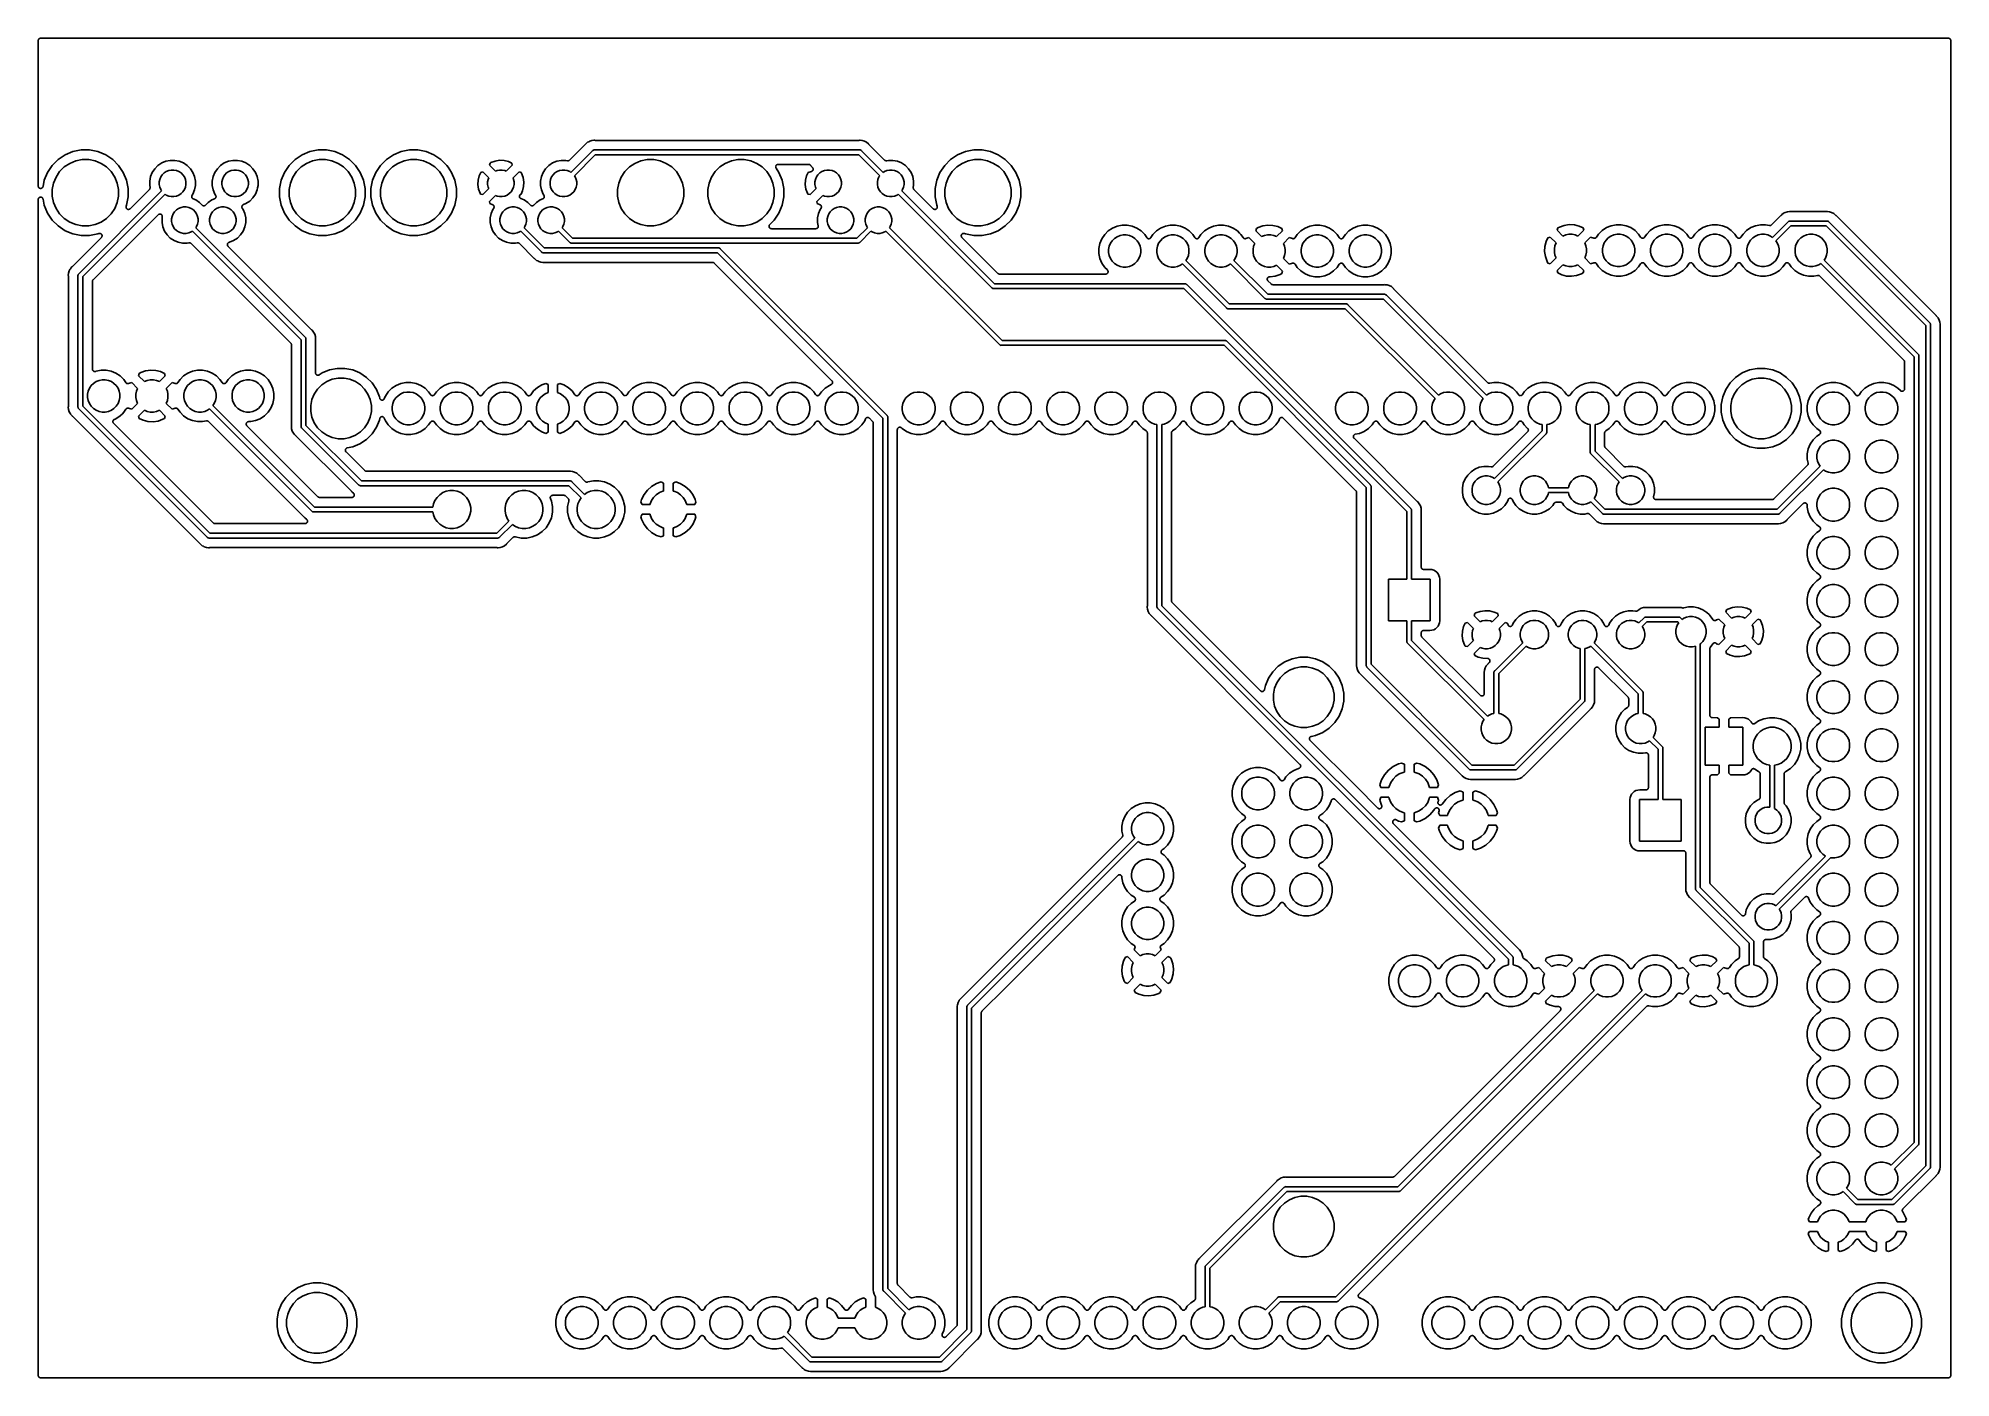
# Model space of a CAD drawing. Extents: x 3.21 to 7.18, y -3.5 to -0.72.
import ezdxf

# ---------------------------------------------------------------- set-up
doc = ezdxf.new("R2010")
doc.units = 0
doc.header["$MEASUREMENT"] = 0
doc.layers.add('BLACK', color=7, linetype='CONTINUOUS')

msp = doc.modelspace()

# ---------------------------------------------------------------- linework, layer by layer
at = {"layer": 'BLACK', "linetype": 'CONTINUOUS'}
for p, q in [((3.20598, -0.72591), (3.20604, -0.72545)), ((3.20598, -0.72595), (3.20598, -0.72591)), ((3.20598, -0.72598), (3.20598, -0.72595)), ((3.20598, -0.72595), (3.20598, -0.72595)), ((3.20598, -0.72595), (3.20598, -0.72595)), ((3.20598, -1.028), (3.20598, -0.72598)), ((3.20604, -0.72545), (3.20609, -0.72498)), ((3.20609, -0.72494), (3.20624, -0.7245)), ((3.20609, -0.72496), (3.20609, -0.72494)), ((3.20609, -0.72498), (3.20609, -0.72496)), ((3.20624, -0.7245), (3.20637, -0.72405)), ((3.20637, -0.72405), (3.20638, -0.72403)), ((3.20638, -0.72403), (3.20639, -0.72401)), ((3.20639, -0.72401), (3.20661, -0.7236)), ((3.20661, -0.7236), (3.20684, -0.72319)), ((3.20684, -0.72319), (3.20685, -0.72318)), ((3.20685, -0.72318), (3.20686, -0.72316)), ((3.20686, -0.72316), (3.20716, -0.7228)), ((3.20716, -0.7228), (3.20746, -0.72244)), ((3.20746, -0.72244), (3.20747, -0.72242)), ((3.20747, -0.72242), (3.20749, -0.72241)), ((3.20749, -0.72241), (3.20785, -0.72212)), ((3.20785, -0.72212), (3.20822, -0.72182)), ((3.20822, -0.72182), (3.20823, -0.72181)), ((3.20823, -0.72181), (3.20825, -0.7218)), ((3.20825, -0.7218), (3.20866, -0.72158)), ((3.20866, -0.72158), (3.20908, -0.72136)), ((3.20908, -0.72136), (3.2091, -0.72136)), ((3.2091, -0.72136), (3.20911, -0.72135)), ((3.20911, -0.72135), (3.20956, -0.72122)), ((3.20956, -0.72122), (3.21001, -0.72108)), ((3.21001, -0.72108), (3.21003, -0.72108)), ((3.21003, -0.72108), (3.21005, -0.72107)), ((3.21005, -0.72107), (3.21052, -0.72103)), ((3.21052, -0.72103), (3.21098, -0.72098)), ((3.21098, -0.72098), (7.17402, -0.72098)), ((7.17402, -0.72098), (7.17405, -0.72098)), ((7.17405, -0.72098), (7.17405, -0.72098)), ((7.17405, -0.72098), (7.17405, -0.72098)), ((7.17405, -0.72098), (7.17409, -0.72098)), ((7.17409, -0.72098), (7.17455, -0.72104)), ((7.17455, -0.72104), (7.17502, -0.72109)), ((7.17502, -0.72109), (7.17504, -0.72109)), ((7.17504, -0.72109), (7.17506, -0.72109)), ((7.17506, -0.72109), (7.1755, -0.72124)), ((7.1755, -0.72124), (7.17595, -0.72137)), ((7.17595, -0.72137), (7.17597, -0.72138)), ((7.17597, -0.72138), (7.17599, -0.72139)), ((7.17599, -0.72139), (7.1764, -0.72162)), ((7.1764, -0.72162), (7.17681, -0.72184)), ((7.17681, -0.72184), (7.17683, -0.72185)), ((7.17683, -0.72185), (7.17684, -0.72186)), ((7.17684, -0.72186), (7.1772, -0.72216)), ((7.1772, -0.72216), (7.17756, -0.72246)), ((7.17756, -0.72246), (7.17757, -0.72247)), ((7.17757, -0.72247), (7.17759, -0.72249)), ((7.17759, -0.72249), (7.17788, -0.72285)), ((7.17788, -0.72285), (7.17818, -0.72322)), ((7.17818, -0.72322), (7.17819, -0.72323)), ((7.17819, -0.72323), (7.1782, -0.72325)), ((7.1782, -0.72325), (7.17842, -0.72366)), ((7.17842, -0.72366), (7.17864, -0.72408)), ((7.17864, -0.72408), (7.17864, -0.7241)), ((7.17864, -0.7241), (7.17865, -0.72411)), ((7.17865, -0.72411), (7.17878, -0.72456)), ((7.17878, -0.72456), (7.17892, -0.72501)), ((7.17892, -0.72501), (7.17892, -0.72503)), ((7.17892, -0.72503), (7.17893, -0.72505)), ((7.17893, -0.72505), (7.17897, -0.72552)), ((7.17897, -0.72552), (7.17902, -0.72598)), ((7.17902, -0.72598), (7.17902, -3.49902)), ((3.29518, -0.9531), (3.27801, -0.95652)), ((3.31269, -0.9531), (3.29518, -0.9531)), ((3.32987, -0.95652), (3.31269, -0.9531)), ((3.78731, -0.9531), (3.77013, -0.95652)), ((3.80482, -0.9531), (3.78731, -0.9531)), ((3.82199, -0.95652), (3.80482, -0.9531)), ((3.97718, -0.9531), (3.96001, -0.95652)), ((3.99469, -0.9531), (3.97718, -0.9531)), ((4.01187, -0.95652), (3.99469, -0.9531)), ((4.34245, -0.94147), (4.30981, -0.97411)), ((4.34259, -0.9413), (4.34245, -0.94147)), ((4.34274, -0.94116), (4.34259, -0.9413)), ((4.34278, -0.9411), (4.34274, -0.94116)), ((4.34341, -0.94034), (4.34278, -0.9411)), ((4.34434, -0.93958), (4.34341, -0.94034)), ((4.34722, -0.93722), (4.34434, -0.93958)), ((4.34957, -0.93596), (4.34722, -0.93722)), ((4.35156, -0.93489), (4.34957, -0.93596)), ((4.35627, -0.93346), (4.35156, -0.93489)), ((4.36019, -0.93308), (4.35627, -0.93346)), ((4.35838, -0.95393), (4.35925, -0.95346)), ((4.35925, -0.95346), (4.36019, -0.95317)), ((4.36117, -0.93298), (4.36019, -0.93308)), ((4.36019, -0.93308), (4.36019, -0.93308)), ((4.36019, -0.95317), (4.36093, -0.9531)), ((4.36093, -0.9531), (4.36117, -0.95308)), ((4.36216, -0.93308), (4.36117, -0.93298)), ((4.36117, -0.95308), (4.36142, -0.9531)), ((4.36142, -0.9531), (4.9125, -0.9531)), ((4.36237, -0.93308), (4.36216, -0.93308)), ((4.36258, -0.9331), (4.36237, -0.93308)), ((4.36265, -0.9331), (4.36258, -0.9331)), ((4.91127, -0.9331), (4.36265, -0.9331)), ((4.91148, -0.93308), (4.91127, -0.9331)), ((4.9117, -0.93309), (4.91148, -0.93308)), ((4.91176, -0.93308), (4.9117, -0.93309)), ((4.91275, -0.93298), (4.91176, -0.93308)), ((4.9125, -0.9531), (4.91275, -0.95308)), ((4.91373, -0.93308), (4.91275, -0.93298)), ((4.91275, -0.95308), (4.91299, -0.9531)), ((4.91299, -0.9531), (4.91373, -0.95317)), ((4.91765, -0.93346), (4.91373, -0.93308)), ((4.91373, -0.93308), (4.91373, -0.93308)), ((4.91373, -0.95317), (4.91467, -0.95346)), ((4.91467, -0.95346), (4.91554, -0.95393)), ((4.92236, -0.93489), (4.91765, -0.93346)), ((4.9267, -0.93722), (4.92236, -0.93489)), ((4.93051, -0.94034), (4.9267, -0.93722)), ((4.93114, -0.9411), (4.93051, -0.94034)), ((4.93129, -0.94125), (4.93114, -0.9411)), ((4.93142, -0.94142), (4.93129, -0.94125)), ((4.93147, -0.94147), (4.93142, -0.94142)), ((4.96411, -0.97411), (4.93147, -0.94147)), ((5.14931, -0.9531), (5.13213, -0.95652)), ((5.16682, -0.9531), (5.14931, -0.9531)), ((5.18399, -0.95652), (5.16682, -0.9531)), ((3.23489, -0.98533), (3.22516, -0.99989)), ((3.24727, -0.97295), (3.23489, -0.98533)), ((3.26183, -0.96322), (3.24727, -0.97295)), ((3.25042, -0.99808), (3.26002, -0.98848)), ((3.26002, -0.98848), (3.2713, -0.98094)), ((3.27801, -0.95652), (3.26183, -0.96322)), ((3.2713, -0.98094), (3.28384, -0.97575)), ((3.28384, -0.97575), (3.29715, -0.9731)), ((3.29715, -0.9731), (3.31072, -0.9731)), ((3.31072, -0.9731), (3.32403, -0.97575)), ((3.32403, -0.97575), (3.33657, -0.98094)), ((3.34605, -0.96322), (3.32987, -0.95652)), ((3.33657, -0.98094), (3.34786, -0.98848)), ((3.36061, -0.97295), (3.34605, -0.96322)), ((3.34786, -0.98848), (3.35745, -0.99808)), ((3.37299, -0.98533), (3.36061, -0.97295)), ((3.38272, -0.99989), (3.37299, -0.98533)), ((3.4481, -0.992), (3.44289, -0.99979)), ((3.45472, -0.98537), (3.4481, -0.992)), ((3.46251, -0.98017), (3.45472, -0.98537)), ((3.47117, -0.97658), (3.46251, -0.98017)), ((3.48036, -0.97476), (3.47117, -0.97658)), ((3.48972, -0.97476), (3.48036, -0.97476)), ((3.49891, -0.97658), (3.48972, -0.97476)), ((3.50757, -0.98017), (3.49891, -0.97658)), ((3.51536, -0.98537), (3.50757, -0.98017)), ((3.52198, -0.992), (3.51536, -0.98537)), ((3.52719, -0.99979), (3.52198, -0.992)), ((3.57802, -0.992), (3.57281, -0.99979)), ((3.58464, -0.98537), (3.57802, -0.992)), ((3.59243, -0.98017), (3.58464, -0.98537)), ((3.60109, -0.97658), (3.59243, -0.98017)), ((3.61028, -0.97476), (3.60109, -0.97658)), ((3.61964, -0.97476), (3.61028, -0.97476)), ((3.62883, -0.97658), (3.61964, -0.97476)), ((3.63749, -0.98017), (3.62883, -0.97658)), ((3.64528, -0.98537), (3.63749, -0.98017)), ((3.6519, -0.992), (3.64528, -0.98537)), ((3.65711, -0.99979), (3.6519, -0.992)), ((3.72701, -0.98533), (3.71728, -0.99989)), ((3.73939, -0.97295), (3.72701, -0.98533)), ((3.75395, -0.96322), (3.73939, -0.97295)), ((3.74255, -0.99808), (3.75214, -0.98848)), ((3.75214, -0.98848), (3.76343, -0.98094)), ((3.77013, -0.95652), (3.75395, -0.96322)), ((3.76343, -0.98094), (3.77597, -0.97575)), ((3.77597, -0.97575), (3.78928, -0.9731)), ((3.78928, -0.9731), (3.80285, -0.9731)), ((3.80285, -0.9731), (3.81616, -0.97575)), ((3.81616, -0.97575), (3.8287, -0.98094)), ((3.83817, -0.96322), (3.82199, -0.95652)), ((3.8287, -0.98094), (3.83998, -0.98848)), ((3.85273, -0.97295), (3.83817, -0.96322)), ((3.83998, -0.98848), (3.84958, -0.99808)), ((3.86511, -0.98533), (3.85273, -0.97295)), ((3.87484, -0.99989), (3.86511, -0.98533)), ((3.91689, -0.98533), (3.90716, -0.99989)), ((3.92927, -0.97295), (3.91689, -0.98533)), ((3.94383, -0.96322), (3.92927, -0.97295)), ((3.93242, -0.99808), (3.94202, -0.98848)), ((3.94202, -0.98848), (3.9533, -0.98094)), ((3.96001, -0.95652), (3.94383, -0.96322)), ((3.9533, -0.98094), (3.96584, -0.97575)), ((3.96584, -0.97575), (3.97915, -0.9731)), ((3.97915, -0.9731), (3.99272, -0.9731)), ((3.99272, -0.9731), (4.00603, -0.97575)), ((4.00603, -0.97575), (4.01857, -0.98094)), ((4.02805, -0.96322), (4.01187, -0.95652)), ((4.01857, -0.98094), (4.02986, -0.98848)), ((4.04261, -0.97295), (4.02805, -0.96322)), ((4.02986, -0.98848), (4.03945, -0.99808)), ((4.05499, -0.98533), (4.04261, -0.97295)), ((4.05732, -0.98882), (4.05499, -0.98533)), ((4.06472, -0.99989), (4.05732, -0.98882)), ((4.05732, -0.98882), (4.05732, -0.98882)), ((4.14448, -0.98021), (4.14339, -0.98452)), ((4.14339, -0.98452), (4.15595, -0.99708)), ((4.1462, -0.9793), (4.14448, -0.98021)), ((4.15513, -0.97603), (4.1462, -0.9793)), ((4.16439, -0.9746), (4.15513, -0.97603)), ((4.17375, -0.975), (4.16439, -0.9746)), ((4.18285, -0.97722), (4.17375, -0.975)), ((4.17813, -0.99708), (4.19069, -0.98452)), ((4.18964, -0.98037), (4.18285, -0.97722)), ((4.19069, -0.98452), (4.18964, -0.98037)), ((4.26002, -0.992), (4.25481, -0.99979)), ((4.26664, -0.98537), (4.26002, -0.992)), ((4.27443, -0.98017), (4.26664, -0.98537)), ((4.28309, -0.97658), (4.27443, -0.98017)), ((4.29228, -0.97476), (4.28309, -0.97658)), ((4.30164, -0.97476), (4.29228, -0.97476)), ((4.3053, -0.97548), (4.30164, -0.97476)), ((4.30576, -0.97553), (4.3053, -0.97548)), ((4.30622, -0.97558), (4.30576, -0.97553)), ((4.30624, -0.97558), (4.30622, -0.97558)), ((4.30627, -0.97558), (4.30624, -0.97558)), ((4.30673, -0.97553), (4.30627, -0.97558)), ((4.30719, -0.97549), (4.30673, -0.97553)), ((4.30721, -0.97549), (4.30719, -0.97549)), ((4.30724, -0.97548), (4.30721, -0.97549)), ((4.30768, -0.97535), (4.30724, -0.97548)), ((4.30813, -0.97522), (4.30768, -0.97535)), ((4.30815, -0.97521), (4.30813, -0.97522)), ((4.30817, -0.9752), (4.30815, -0.97521)), ((4.30858, -0.97498), (4.30817, -0.9752)), ((4.30899, -0.97477), (4.30858, -0.97498)), ((4.30901, -0.97476), (4.30899, -0.97477)), ((4.30903, -0.97474), (4.30901, -0.97476)), ((4.30939, -0.97445), (4.30903, -0.97474)), ((4.30976, -0.97416), (4.30939, -0.97445)), ((4.30979, -0.97413), (4.30976, -0.97416)), ((4.30981, -0.97411), (4.30979, -0.97413)), ((4.30979, -0.97413), (4.30979, -0.97413)), ((4.30979, -0.97413), (4.30979, -0.97413)), ((4.31259, -0.99961), (4.35746, -0.95474)), ((4.36324, -0.9631), (4.31966, -1.00668)), ((4.35746, -0.95474), (4.35762, -0.95455)), ((4.35762, -0.95455), (4.35838, -0.95393)), ((4.91068, -0.9631), (4.36324, -0.9631)), ((4.42455, -0.99808), (4.43414, -0.98848)), ((4.43414, -0.98848), (4.44543, -0.98094)), ((4.44543, -0.98094), (4.45797, -0.97575)), ((4.45797, -0.97575), (4.47128, -0.9731)), ((4.47128, -0.9731), (4.48485, -0.9731)), ((4.48485, -0.9731), (4.49816, -0.97575)), ((4.49816, -0.97575), (4.5107, -0.98094)), ((4.5107, -0.98094), (4.52198, -0.98848)), ((4.52198, -0.98848), (4.53158, -0.99808)), ((4.61242, -0.99808), (4.62202, -0.98848)), ((4.62202, -0.98848), (4.6333, -0.98094)), ((4.6333, -0.98094), (4.64584, -0.97575)), ((4.64584, -0.97575), (4.65915, -0.9731)), ((4.65915, -0.9731), (4.67272, -0.9731)), ((4.67272, -0.9731), (4.68603, -0.97575)), ((4.68603, -0.97575), (4.69857, -0.98094)), ((4.69857, -0.98094), (4.70986, -0.98848)), ((4.70986, -0.98848), (4.71945, -0.99808)), ((4.73785, -0.98805), (4.73791, -0.98757)), ((4.73785, -0.98806), (4.73785, -0.98805)), ((4.73785, -0.98807), (4.73785, -0.98806)), ((4.7379, -0.98854), (4.73785, -0.98807)), ((4.73794, -0.98902), (4.7379, -0.98854)), ((4.73791, -0.98757), (4.73796, -0.9871)), ((4.73794, -0.98903), (4.73794, -0.98902)), ((4.73794, -0.98904), (4.73794, -0.98903)), ((4.73808, -0.98949), (4.73794, -0.98904)), ((4.73796, -0.98708), (4.7381, -0.98662)), ((4.73796, -0.98709), (4.73796, -0.98708)), ((4.73796, -0.9871), (4.73796, -0.98709)), ((4.73821, -0.98996), (4.73808, -0.98949)), ((4.7381, -0.98662), (4.73824, -0.98616)), ((4.73822, -0.98998), (4.73821, -0.98996)), ((4.73821, -0.98996), (4.73821, -0.98996)), ((4.73844, -0.99039), (4.73822, -0.98998)), ((4.73824, -0.98616), (4.73825, -0.98616)), ((4.73825, -0.98615), (4.73848, -0.98573)), ((4.73825, -0.98616), (4.73825, -0.98615)), ((4.73866, -0.99082), (4.73844, -0.99039)), ((4.73848, -0.98573), (4.73871, -0.98531)), ((4.73867, -0.99084), (4.73866, -0.99082)), ((4.7387, -0.99088), (4.73867, -0.99084)), ((4.73867, -0.99084), (4.73867, -0.99084)), ((4.73867, -0.99084), (4.73867, -0.99084)), ((4.74472, -0.99989), (4.7387, -0.99088)), ((4.73871, -0.98531), (4.73872, -0.9853)), ((4.73872, -0.98529), (4.73903, -0.98492)), ((4.73872, -0.9853), (4.73872, -0.98529)), ((4.73903, -0.98492), (4.73933, -0.98455)), ((4.73933, -0.98455), (4.73934, -0.98455)), ((4.73934, -0.98455), (4.73935, -0.98454)), ((4.73935, -0.98454), (4.73971, -0.98424)), ((4.73971, -0.98424), (4.74009, -0.98394)), ((4.74009, -0.98394), (4.7401, -0.98393)), ((4.7401, -0.98393), (4.74053, -0.9837)), ((4.7401, -0.98393), (4.7401, -0.98393)), ((4.74053, -0.9837), (4.74095, -0.98348)), ((4.74095, -0.98348), (4.74096, -0.98348)), ((4.74096, -0.98348), (4.74097, -0.98347)), ((4.74097, -0.98347), (4.74143, -0.98333)), ((4.74143, -0.98333), (4.74188, -0.9832)), ((4.74188, -0.9832), (4.74189, -0.9832)), ((4.74189, -0.9832), (4.7419, -0.98319)), ((4.7419, -0.98319), (4.74238, -0.98315)), ((4.74238, -0.98315), (4.74285, -0.9831)), ((4.74285, -0.9831), (4.8066, -0.9831)), ((4.8066, -0.9831), (4.80665, -0.9831)), ((4.80665, -0.9831), (4.80665, -0.9831)), ((4.80665, -0.9831), (4.80665, -0.9831)), ((4.80665, -0.9831), (4.80667, -0.9831)), ((4.80667, -0.9831), (4.80715, -0.98316)), ((4.80715, -0.98316), (4.80762, -0.98321)), ((4.80762, -0.98321), (4.80763, -0.98321)), ((4.80763, -0.98321), (4.80764, -0.98321)), ((4.80764, -0.98321), (4.8081, -0.98336)), ((4.8081, -0.98336), (4.80855, -0.9835)), ((4.80855, -0.9835), (4.80856, -0.9835)), ((4.80856, -0.9835), (4.80857, -0.98351)), ((4.80857, -0.98351), (4.80899, -0.98374)), ((4.80899, -0.98374), (4.80941, -0.98397)), ((4.80941, -0.98397), (4.80941, -0.98397)), ((4.80941, -0.98397), (4.80942, -0.98398)), ((4.80942, -0.98398), (4.80979, -0.98429)), ((4.80979, -0.98429), (4.81016, -0.98459)), ((4.81016, -0.98459), (4.81016, -0.9846)), ((4.81016, -0.9846), (4.81017, -0.9846)), ((4.81017, -0.9846), (4.81047, -0.98498)), ((4.81047, -0.98498), (4.81077, -0.98535)), ((4.81077, -0.98535), (4.81078, -0.98536)), ((4.81078, -0.98536), (4.81078, -0.98536)), ((4.81078, -0.98536), (4.811, -0.98579)), ((4.811, -0.98579), (4.81123, -0.98621)), ((4.81123, -0.98621), (4.81123, -0.98622)), ((4.81123, -0.98622), (4.81123, -0.98623)), ((4.81123, -0.98623), (4.81135, -0.98662)), ((4.81135, -0.98662), (4.8143, -0.98958)), ((4.8143, -0.98958), (4.81435, -0.98963)), ((4.81435, -0.98963), (4.81457, -0.9899)), ((4.81457, -0.9899), (4.8148, -0.99016)), ((4.8148, -0.99016), (4.81487, -0.99028)), ((4.81487, -0.99028), (4.81496, -0.99039)), ((4.81496, -0.99039), (4.81512, -0.9907)), ((4.81512, -0.9907), (4.8153, -0.991)), ((4.8153, -0.991), (4.81535, -0.99113)), ((4.81535, -0.99113), (4.81541, -0.99126)), ((4.81541, -0.99126), (4.81551, -0.99159)), ((4.81551, -0.99159), (4.81562, -0.99192)), ((4.81562, -0.99192), (4.81564, -0.99206)), ((4.81564, -0.99206), (4.81568, -0.9922)), ((4.81568, -0.9922), (4.81571, -0.99254)), ((4.81571, -0.99254), (4.81576, -0.99288)), ((4.81577, -0.99317), (4.81573, -0.99351)), ((4.81576, -0.99288), (4.81576, -0.99303)), ((4.81576, -0.99303), (4.81577, -0.99317)), ((4.95426, -1.00668), (4.91068, -0.9631)), ((4.91554, -0.95393), (4.9163, -0.95455)), ((4.9163, -0.95455), (4.91646, -0.95474)), ((4.91646, -0.95474), (4.96133, -0.99961)), ((4.96447, -0.97441), (4.96411, -0.97411)), ((4.96483, -0.97471), (4.96447, -0.97441)), ((4.96485, -0.97472), (4.96483, -0.97471)), ((4.96487, -0.97473), (4.96485, -0.97472)), ((4.96528, -0.97495), (4.96487, -0.97473)), ((4.96568, -0.97518), (4.96528, -0.97495)), ((4.96571, -0.97518), (4.96568, -0.97518)), ((4.96573, -0.97519), (4.96571, -0.97518)), ((4.96617, -0.97533), (4.96573, -0.97519)), ((4.96661, -0.97547), (4.96617, -0.97533)), ((4.96664, -0.97547), (4.96661, -0.97547)), ((4.96666, -0.97548), (4.96664, -0.97547)), ((4.96713, -0.97553), (4.96666, -0.97548)), ((4.96758, -0.97558), (4.96713, -0.97553)), ((4.96761, -0.97558), (4.96758, -0.97558)), ((4.96763, -0.97558), (4.96761, -0.97558)), ((4.9681, -0.97553), (4.96763, -0.97558)), ((4.96856, -0.9755), (4.9681, -0.97553)), ((4.9686, -0.97549), (4.96856, -0.9755)), ((4.96861, -0.97549), (4.9686, -0.97549)), ((4.9686, -0.97549), (4.9686, -0.97549)), ((4.96863, -0.97548), (4.96861, -0.97549)), ((4.97228, -0.97476), (4.96863, -0.97548)), ((4.98164, -0.97476), (4.97228, -0.97476)), ((4.99083, -0.97658), (4.98164, -0.97476)), ((4.99949, -0.98017), (4.99083, -0.97658)), ((5.00728, -0.98537), (4.99949, -0.98017)), ((5.0139, -0.992), (5.00728, -0.98537)), ((5.01911, -0.99979), (5.0139, -0.992)), ((5.08901, -0.98533), (5.07928, -0.99989)), ((5.10139, -0.97295), (5.08901, -0.98533)), ((5.11595, -0.96322), (5.10139, -0.97295)), ((5.10455, -0.99808), (5.11414, -0.98848)), ((5.11414, -0.98848), (5.12543, -0.98094)), ((5.13213, -0.95652), (5.11595, -0.96322)), ((5.12543, -0.98094), (5.13797, -0.97575)), ((5.13797, -0.97575), (5.15128, -0.9731)), ((5.15128, -0.9731), (5.16485, -0.9731)), ((5.16485, -0.9731), (5.17816, -0.97575)), ((5.17816, -0.97575), (5.1907, -0.98094)), ((5.20017, -0.96322), (5.18399, -0.95652)), ((5.1907, -0.98094), (5.20198, -0.98848)), ((5.21473, -0.97295), (5.20017, -0.96322)), ((5.20198, -0.98848), (5.21158, -0.99808)), ((5.22711, -0.98533), (5.21473, -0.97295)), ((5.23684, -0.99989), (5.22711, -0.98533)), ((3.20603, -1.02849), (3.20598, -1.028)), ((3.20608, -1.02897), (3.20603, -1.02849)), ((3.20621, -1.02941), (3.20608, -1.02897)), ((3.20608, -1.02897), (3.20608, -1.02897)), ((3.20608, -1.02897), (3.20608, -1.02897)), ((3.20636, -1.0299), (3.20621, -1.02941)), ((3.20636, -1.02991), (3.20636, -1.0299)), ((3.20657, -1.03031), (3.20636, -1.02991)), ((3.20636, -1.02991), (3.20636, -1.02991)), ((3.20682, -1.03076), (3.20657, -1.03031)), ((3.20682, -1.03077), (3.20682, -1.03076)), ((3.20713, -1.03115), (3.20682, -1.03077)), ((3.20682, -1.03077), (3.20682, -1.03077)), ((3.20743, -1.03152), (3.20713, -1.03115)), ((3.20744, -1.03152), (3.20743, -1.03152)), ((3.20743, -1.03152), (3.20743, -1.03152)), ((3.20781, -1.03184), (3.20744, -1.03152)), ((3.20818, -1.03214), (3.20781, -1.03184)), ((3.20819, -1.03215), (3.20818, -1.03214)), ((3.20861, -1.03237), (3.20819, -1.03215)), ((3.20819, -1.03215), (3.20819, -1.03215)), ((3.20904, -1.03261), (3.20861, -1.03237)), ((3.20905, -1.03261), (3.20904, -1.03261)), ((3.20904, -1.03261), (3.20904, -1.03261)), ((3.2095, -1.03275), (3.20905, -1.03261)), ((3.20997, -1.0329), (3.2095, -1.03275)), ((3.20998, -1.0329), (3.20997, -1.0329)), ((3.21046, -1.03295), (3.20998, -1.0329)), ((3.20998, -1.0329), (3.20998, -1.0329)), ((3.21094, -1.033), (3.21046, -1.03295)), ((3.21143, -1.03296), (3.21095, -1.033)), ((3.21192, -1.03291), (3.21143, -1.03296)), ((3.21236, -1.03278), (3.21192, -1.03291)), ((3.21192, -1.03291), (3.21192, -1.03291)), ((3.21192, -1.03291), (3.21192, -1.03291)), ((3.21285, -1.03264), (3.21236, -1.03278)), ((3.21286, -1.03264), (3.21285, -1.03264)), ((3.21327, -1.03242), (3.21286, -1.03264)), ((3.21286, -1.03264), (3.21286, -1.03264)), ((3.21372, -1.03219), (3.21327, -1.03242)), ((3.21409, -1.03189), (3.21372, -1.03219)), ((3.21372, -1.03219), (3.21372, -1.03219)), ((3.21372, -1.03219), (3.21372, -1.03219)), ((3.21448, -1.03158), (3.21409, -1.03189)), ((3.21478, -1.03121), (3.21448, -1.03157)), ((3.21448, -1.03157), (3.21448, -1.03158)), ((3.21448, -1.03158), (3.21448, -1.03158)), ((3.21511, -1.03083), (3.21478, -1.03121)), ((3.21533, -1.03042), (3.21511, -1.03083)), ((3.21511, -1.03083), (3.21511, -1.03083)), ((3.21511, -1.03083), (3.21511, -1.03083)), ((3.21558, -1.02998), (3.21533, -1.03042)), ((3.21573, -1.02951), (3.21558, -1.02997)), ((3.21558, -1.02997), (3.21558, -1.02997)), ((3.21558, -1.02997), (3.21558, -1.02998)), ((3.21587, -1.02905), (3.21573, -1.02951)), ((3.21588, -1.02904), (3.21587, -1.02904)), ((3.21587, -1.02904), (3.21587, -1.02905)), ((3.21589, -1.02898), (3.21588, -1.02904)), ((3.21588, -1.02904), (3.21588, -1.02904)), ((3.21846, -1.01607), (3.21589, -1.02898)), ((3.22516, -0.99989), (3.21846, -1.01607)), ((3.23504, -1.03521), (3.23769, -1.0219)), ((3.23769, -1.0219), (3.24288, -1.00936)), ((3.24288, -1.00936), (3.25042, -0.99808)), ((3.35745, -0.99808), (3.36499, -1.00936)), ((3.36499, -1.00936), (3.37019, -1.0219)), ((3.37019, -1.0219), (3.37283, -1.03521)), ((3.38942, -1.01607), (3.38272, -0.99989)), ((3.39283, -1.03324), (3.38942, -1.01607)), ((3.43931, -1.00844), (3.43748, -1.01763)), ((3.43748, -1.01763), (3.43748, -1.027)), ((3.43748, -1.027), (3.43821, -1.03065)), ((3.43819, -1.03266), (3.43805, -1.0331)), ((3.4382, -1.03264), (3.43819, -1.03266)), ((3.43825, -1.03215), (3.4382, -1.03261)), ((3.4382, -1.03261), (3.4382, -1.03264)), ((3.43821, -1.03065), (3.43821, -1.03067)), ((3.43821, -1.03067), (3.43821, -1.03067)), ((3.43821, -1.03067), (3.43821, -1.03067)), ((3.43821, -1.03067), (3.43822, -1.03072)), ((3.43822, -1.03072), (3.43826, -1.03118)), ((3.4383, -1.03169), (3.43825, -1.03215)), ((3.43826, -1.03118), (3.4383, -1.03164)), ((3.4383, -1.03164), (3.4383, -1.03167)), ((3.4383, -1.03167), (3.4383, -1.03169)), ((3.44289, -0.99979), (3.43931, -1.00844)), ((3.45748, -1.0196), (3.45854, -1.01428)), ((3.45748, -1.02503), (3.45748, -1.0196)), ((3.45854, -1.03035), (3.45748, -1.02503)), ((3.45854, -1.01428), (3.46062, -1.00926)), ((3.46062, -1.03537), (3.45854, -1.03035)), ((3.46062, -1.00926), (3.46363, -1.00475)), ((3.46363, -1.00475), (3.46747, -1.00091)), ((3.46747, -1.00091), (3.47199, -0.99789)), ((3.47199, -0.99789), (3.477, -0.99582)), ((3.477, -0.99582), (3.48233, -0.99476)), ((3.48233, -0.99476), (3.48775, -0.99476)), ((3.48775, -0.99476), (3.49308, -0.99582)), ((3.49308, -0.99582), (3.49809, -0.99789)), ((3.49809, -0.99789), (3.50261, -1.00091)), ((3.50261, -1.00091), (3.50645, -1.00475)), ((3.50645, -1.00475), (3.50946, -1.00926)), ((3.50946, -1.00926), (3.51154, -1.01428)), ((3.51154, -1.03035), (3.50946, -1.03537)), ((3.51154, -1.01428), (3.5126, -1.0196)), ((3.5126, -1.02503), (3.51154, -1.03035)), ((3.5126, -1.0196), (3.5126, -1.02503)), ((3.53077, -1.00844), (3.52719, -0.99979)), ((3.5326, -1.01763), (3.53077, -1.00844)), ((3.53077, -1.03619), (3.5326, -1.027)), ((3.5326, -1.027), (3.5326, -1.01763)), ((3.56923, -1.00844), (3.5674, -1.01763)), ((3.5674, -1.01763), (3.5674, -1.027)), ((3.5674, -1.027), (3.56923, -1.03619)), ((3.57281, -0.99979), (3.56923, -1.00844)), ((3.5874, -1.0196), (3.58846, -1.01428)), ((3.5874, -1.02503), (3.5874, -1.0196)), ((3.58846, -1.03035), (3.5874, -1.02503)), ((3.58846, -1.01428), (3.59054, -1.00926)), ((3.59054, -1.03537), (3.58846, -1.03035)), ((3.59054, -1.00926), (3.59355, -1.00475)), ((3.59355, -1.00475), (3.59739, -1.00091)), ((3.59739, -1.00091), (3.60191, -0.99789)), ((3.60191, -0.99789), (3.60692, -0.99582)), ((3.60692, -0.99582), (3.61225, -0.99476)), ((3.61225, -0.99476), (3.61767, -0.99476)), ((3.61767, -0.99476), (3.623, -0.99582)), ((3.623, -0.99582), (3.62801, -0.99789)), ((3.62801, -0.99789), (3.63253, -1.00091)), ((3.63253, -1.00091), (3.63637, -1.00475)), ((3.63637, -1.00475), (3.63938, -1.00926)), ((3.63938, -1.00926), (3.64146, -1.01428)), ((3.64146, -1.03035), (3.63938, -1.03537)), ((3.64146, -1.01428), (3.64252, -1.0196)), ((3.64252, -1.02503), (3.64146, -1.03035)), ((3.64252, -1.0196), (3.64252, -1.02503)), ((3.66069, -1.00844), (3.65711, -0.99979)), ((3.66252, -1.01763), (3.66069, -1.00844)), ((3.66069, -1.03619), (3.66157, -1.03178)), ((3.66157, -1.03178), (3.66252, -1.027)), ((3.66157, -1.03178), (3.66157, -1.03178)), ((3.66252, -1.027), (3.66252, -1.01763)), ((3.71058, -1.01607), (3.70717, -1.03324)), ((3.71728, -0.99989), (3.71058, -1.01607)), ((3.72717, -1.03521), (3.72981, -1.0219)), ((3.72981, -1.0219), (3.73501, -1.00936)), ((3.73501, -1.00936), (3.74255, -0.99808)), ((3.84958, -0.99808), (3.85712, -1.00936)), ((3.85712, -1.00936), (3.86231, -1.0219)), ((3.86231, -1.0219), (3.86496, -1.03521)), ((3.88154, -1.01607), (3.87484, -0.99989)), ((3.88496, -1.03324), (3.88154, -1.01607)), ((3.90046, -1.01607), (3.89704, -1.03324)), ((3.90716, -0.99989), (3.90046, -1.01607)), ((3.91704, -1.03521), (3.91969, -1.0219)), ((3.91969, -1.0219), (3.92488, -1.00936)), ((3.92488, -1.00936), (3.93242, -0.99808)), ((4.03945, -0.99808), (4.04699, -1.00936)), ((4.04699, -1.00936), (4.05219, -1.0219)), ((4.05219, -1.0219), (4.05483, -1.03521)), ((4.07142, -1.01607), (4.06472, -0.99989)), ((4.07344, -1.02622), (4.07142, -1.01607)), ((4.07483, -1.03324), (4.07344, -1.02622)), ((4.11972, -1.01561), (4.11932, -1.02497)), ((4.11932, -1.02497), (4.12076, -1.03423)), ((4.12194, -1.00651), (4.11972, -1.01561)), ((4.1251, -0.99972), (4.12194, -1.00651)), ((4.12924, -0.99866), (4.1251, -0.99972)), ((4.1418, -1.01122), (4.12924, -0.99866)), ((4.13948, -1.0196), (4.14054, -1.01428)), ((4.13948, -1.02503), (4.13948, -1.0196)), ((4.14054, -1.03035), (4.13948, -1.02503)), ((4.14054, -1.01428), (4.1418, -1.01122)), ((4.1418, -1.03341), (4.14054, -1.03035)), ((4.15595, -0.99708), (4.159, -0.99582)), ((4.159, -0.99582), (4.16433, -0.99476)), ((4.16433, -0.99476), (4.16975, -0.99476)), ((4.16975, -0.99476), (4.17508, -0.99582)), ((4.17508, -0.99582), (4.17813, -0.99708)), ((4.19354, -1.03035), (4.19146, -1.03537)), ((4.20483, -0.99866), (4.19227, -1.01122)), ((4.19227, -1.01122), (4.19354, -1.01428)), ((4.19354, -1.01428), (4.1946, -1.0196)), ((4.1946, -1.02503), (4.19354, -1.03035)), ((4.1946, -1.0196), (4.1946, -1.02503)), ((4.20914, -0.99976), (4.20483, -0.99866)), ((4.21006, -1.00147), (4.20914, -0.99976)), ((4.21332, -1.0104), (4.21006, -1.00147)), ((4.21214, -1.03812), (4.21436, -1.02902)), ((4.21475, -1.01966), (4.21332, -1.0104)), ((4.21436, -1.02902), (4.21475, -1.01966)), ((4.25123, -1.00844), (4.2494, -1.01763)), ((4.2494, -1.01763), (4.2494, -1.027)), ((4.2494, -1.027), (4.25123, -1.03619)), ((4.25481, -0.99979), (4.25123, -1.00844)), ((4.2694, -1.0196), (4.27046, -1.01428)), ((4.2694, -1.02503), (4.2694, -1.0196)), ((4.27046, -1.03035), (4.2694, -1.02503)), ((4.27046, -1.01428), (4.27254, -1.00926)), ((4.27254, -1.03537), (4.27046, -1.03035)), ((4.27254, -1.00926), (4.27555, -1.00475)), ((4.27555, -1.00475), (4.27939, -1.00091)), ((4.27939, -1.00091), (4.28391, -0.99789)), ((4.28391, -0.99789), (4.28892, -0.99582)), ((4.28892, -0.99582), (4.29425, -0.99476)), ((4.29425, -0.99476), (4.29967, -0.99476)), ((4.29967, -0.99476), (4.305, -0.99582)), ((4.305, -0.99582), (4.31001, -0.99789)), ((4.31001, -0.99789), (4.31259, -0.99961)), ((4.31966, -1.00668), (4.32138, -1.00926)), ((4.32138, -1.00926), (4.32346, -1.01428)), ((4.32346, -1.03035), (4.32138, -1.03537)), ((4.32346, -1.01428), (4.32452, -1.0196)), ((4.32452, -1.02503), (4.32346, -1.03035)), ((4.32452, -1.0196), (4.32452, -1.02503)), ((4.40917, -1.03521), (4.41181, -1.0219)), ((4.41181, -1.0219), (4.41701, -1.00936)), ((4.41701, -1.00936), (4.42455, -0.99808)), ((4.53158, -0.99808), (4.53912, -1.00936)), ((4.53912, -1.00936), (4.54431, -1.0219)), ((4.54431, -1.0219), (4.54696, -1.03521)), ((4.59704, -1.03521), (4.59969, -1.0219)), ((4.59969, -1.0219), (4.60488, -1.00936)), ((4.60488, -1.00936), (4.61242, -0.99808)), ((4.71945, -0.99808), (4.72699, -1.00936)), ((4.72699, -1.00936), (4.73219, -1.0219)), ((4.73219, -1.0219), (4.73483, -1.03521)), ((4.75142, -1.01607), (4.74472, -0.99989)), ((4.75483, -1.03324), (4.75142, -1.01607)), ((4.79972, -1.01561), (4.79932, -1.02497)), ((4.79932, -1.02497), (4.80076, -1.03423)), ((4.80194, -1.00651), (4.79972, -1.01561)), ((4.8051, -0.99972), (4.80194, -1.00651)), ((4.812, -0.99796), (4.8051, -0.99972)), ((4.81233, -0.99784), (4.812, -0.99796)), ((4.81266, -0.99774), (4.81233, -0.99784)), ((4.81278, -0.99768), (4.81266, -0.99774)), ((4.81292, -0.99763), (4.81278, -0.99768)), ((4.81322, -0.99745), (4.81292, -0.99763)), ((4.81352, -0.99729), (4.81322, -0.99745)), ((4.81363, -0.9972), (4.81352, -0.99729)), ((4.81375, -0.99713), (4.81363, -0.9972)), ((4.81401, -0.99689), (4.81375, -0.99713)), ((4.81428, -0.99668), (4.81401, -0.99689)), ((4.81437, -0.99657), (4.81428, -0.99668)), ((4.81448, -0.99647), (4.81437, -0.99657)), ((4.81468, -0.99619), (4.81448, -0.99647)), ((4.8149, -0.99593), (4.81468, -0.99619)), ((4.81497, -0.9958), (4.8149, -0.99593)), ((4.81506, -0.99569), (4.81497, -0.9958)), ((4.81521, -0.99537), (4.81506, -0.99569)), ((4.81537, -0.99507), (4.81521, -0.99537)), ((4.81541, -0.99493), (4.81537, -0.99507)), ((4.81548, -0.9948), (4.81541, -0.99493)), ((4.81556, -0.99447), (4.81548, -0.9948)), ((4.81566, -0.99414), (4.81556, -0.99447)), ((4.81568, -0.994), (4.81566, -0.99414)), ((4.81571, -0.99386), (4.81568, -0.994)), ((4.81573, -0.99351), (4.81571, -0.99386)), ((4.81948, -1.0196), (4.82054, -1.01428)), ((4.81948, -1.02503), (4.81948, -1.0196)), ((4.82054, -1.03035), (4.81948, -1.02503)), ((4.82054, -1.01428), (4.82262, -1.00926)), ((4.8218, -1.03341), (4.82054, -1.03035)), ((4.82262, -1.00926), (4.82563, -1.00475)), ((4.82563, -1.00475), (4.82947, -1.00091)), ((4.82947, -1.00091), (4.83399, -0.99789)), ((4.83399, -0.99789), (4.839, -0.99582)), ((4.839, -0.99582), (4.84433, -0.99476)), ((4.84433, -0.99476), (4.84975, -0.99476)), ((4.84975, -0.99476), (4.85508, -0.99582)), ((4.85508, -0.99582), (4.86009, -0.99789)), ((4.86009, -0.99789), (4.86461, -1.00091)), ((4.86461, -1.00091), (4.86845, -1.00475)), ((4.86845, -1.00475), (4.87146, -1.00926)), ((4.87146, -1.00926), (4.87354, -1.01428)), ((4.87354, -1.03035), (4.87146, -1.03537)), ((4.87354, -1.01428), (4.8746, -1.0196)), ((4.8746, -1.02503), (4.87354, -1.03035)), ((4.8746, -1.0196), (4.8746, -1.02503)), ((4.9494, -1.0196), (4.95046, -1.01428)), ((4.9494, -1.02503), (4.9494, -1.0196)), ((4.95046, -1.03035), (4.9494, -1.02503)), ((4.95046, -1.01428), (4.95254, -1.00926)), ((4.95254, -1.03537), (4.95046, -1.03035)), ((4.95254, -1.00926), (4.95426, -1.00668)), ((4.96133, -0.99961), (4.96391, -0.99789)), ((4.96391, -0.99789), (4.96892, -0.99582)), ((4.96892, -0.99582), (4.97425, -0.99476)), ((4.97425, -0.99476), (4.97967, -0.99476)), ((4.97967, -0.99476), (4.985, -0.99582)), ((4.985, -0.99582), (4.99001, -0.99789)), ((4.99001, -0.99789), (4.99453, -1.00091)), ((4.99453, -1.00091), (4.99837, -1.00475)), ((4.99837, -1.00475), (5.00138, -1.00926)), ((5.00138, -1.00926), (5.00346, -1.01428)), ((5.00346, -1.03035), (5.00138, -1.03537)), ((5.00346, -1.01428), (5.00452, -1.0196)), ((5.00452, -1.02503), (5.00346, -1.03035)), ((5.00452, -1.0196), (5.00452, -1.02503)), ((5.02269, -1.00844), (5.01911, -0.99979)), ((5.02452, -1.01763), (5.02269, -1.00844)), ((5.0237, -1.03157), (5.02375, -1.03111)), ((5.0237, -1.0316), (5.0237, -1.03157)), ((5.0237, -1.03162), (5.0237, -1.0316)), ((5.02374, -1.03208), (5.0237, -1.03162)), ((5.02378, -1.03255), (5.02374, -1.03208)), ((5.02375, -1.03111), (5.02379, -1.03065)), ((5.02379, -1.03257), (5.02378, -1.03255)), ((5.02379, -1.03065), (5.02452, -1.027)), ((5.02379, -1.03259), (5.02379, -1.03257)), ((5.02393, -1.03304), (5.02379, -1.03259)), ((5.02452, -1.027), (5.02452, -1.01763)), ((5.07258, -1.01607), (5.06917, -1.03324)), ((5.07928, -0.99989), (5.07258, -1.01607)), ((5.08917, -1.03521), (5.09181, -1.0219)), ((5.09181, -1.0219), (5.09701, -1.00936)), ((5.09701, -1.00936), (5.10455, -0.99808)), ((5.21158, -0.99808), (5.21912, -1.00936)), ((5.21912, -1.00936), (5.22431, -1.0219)), ((5.22431, -1.0219), (5.22696, -1.03521)), ((5.24354, -1.01607), (5.23684, -0.99989)), ((5.24696, -1.03324), (5.24354, -1.01607)), ((3.20598, -1.05593), (3.20604, -1.05543)), ((3.20598, -1.056), (3.20598, -1.05593)), ((3.20598, -3.49902), (3.20598, -1.056)), ((3.20604, -1.05543), (3.20609, -1.05496)), ((3.20609, -1.05496), (3.20625, -1.05446)), ((3.20609, -1.05496), (3.20609, -1.05496)), ((3.20609, -1.05496), (3.20609, -1.05496)), ((3.20625, -1.05446), (3.20639, -1.05403)), ((3.20639, -1.05403), (3.20663, -1.05359)), ((3.20639, -1.05403), (3.20639, -1.05403)), ((3.20639, -1.05403), (3.20639, -1.05403)), ((3.20663, -1.05359), (3.20686, -1.05318)), ((3.20686, -1.05317), (3.20717, -1.05281)), ((3.20686, -1.05318), (3.20686, -1.05317)), ((3.20686, -1.05318), (3.20686, -1.05318)), ((3.20717, -1.05281), (3.20748, -1.05243)), ((3.20748, -1.05243), (3.20748, -1.05243)), ((3.20748, -1.05243), (3.20749, -1.05243)), ((3.20749, -1.05243), (3.20788, -1.05211)), ((3.20788, -1.05211), (3.20824, -1.05182)), ((3.20824, -1.05182), (3.20825, -1.05181)), ((3.20824, -1.05182), (3.20824, -1.05182)), ((3.20825, -1.05181), (3.2087, -1.05158)), ((3.2087, -1.05158), (3.20911, -1.05136)), ((3.20911, -1.05136), (3.20957, -1.05123)), ((3.20911, -1.05136), (3.20911, -1.05136)), ((3.20911, -1.05136), (3.20911, -1.05136)), ((3.20957, -1.05123), (3.21004, -1.05109)), ((3.21004, -1.05109), (3.21005, -1.05109)), ((3.21005, -1.05109), (3.21051, -1.05105)), ((3.21005, -1.05109), (3.21005, -1.05109)), ((3.21051, -1.05105), (3.21101, -1.051)), ((3.21095, -1.033), (3.21094, -1.033)), ((3.21095, -1.033), (3.21095, -1.033)), ((3.21101, -1.051), (3.21102, -1.051)), ((3.21102, -1.051), (3.21102, -1.051)), ((3.21102, -1.051), (3.21148, -1.05105)), ((3.21148, -1.05105), (3.21199, -1.0511)), ((3.21199, -1.0511), (3.21199, -1.0511)), ((3.21199, -1.0511), (3.21199, -1.0511)), ((3.21199, -1.0511), (3.21244, -1.05124)), ((3.21244, -1.05124), (3.21292, -1.05139)), ((3.21292, -1.05139), (3.21292, -1.05139)), ((3.21292, -1.05139), (3.21292, -1.05139)), ((3.21292, -1.05139), (3.21335, -1.05162)), ((3.21335, -1.05162), (3.21378, -1.05185)), ((3.21378, -1.05185), (3.21378, -1.05185)), ((3.21378, -1.05185), (3.21378, -1.05185)), ((3.21378, -1.05185), (3.21416, -1.05217)), ((3.21416, -1.05217), (3.21453, -1.05247)), ((3.21453, -1.05247), (3.21453, -1.05247)), ((3.21453, -1.05247), (3.21453, -1.05248)), ((3.21453, -1.05248), (3.21485, -1.05287)), ((3.21485, -1.05287), (3.21515, -1.05323)), ((3.21515, -1.05323), (3.21515, -1.05323)), ((3.21515, -1.05323), (3.21515, -1.05323)), ((3.21515, -1.05323), (3.21538, -1.05367)), ((3.21538, -1.05367), (3.21561, -1.05409)), ((3.21561, -1.05409), (3.21561, -1.05409)), ((3.21561, -1.05409), (3.21561, -1.05409)), ((3.21561, -1.05409), (3.21574, -1.05455)), ((3.21574, -1.05455), (3.21589, -1.05502)), ((3.21589, -1.05502), (3.21846, -1.06793)), ((3.21846, -1.06793), (3.22516, -1.08411)), ((3.23504, -1.04879), (3.23504, -1.03521)), ((3.23769, -1.0621), (3.23504, -1.04879)), ((3.24288, -1.07464), (3.23769, -1.0621)), ((3.29017, -1.21011), (3.46234, -1.03795)), ((3.46941, -1.04502), (3.29854, -1.21589)), ((3.37019, -1.0621), (3.36499, -1.07464)), ((3.37283, -1.04879), (3.37019, -1.0621)), ((3.37283, -1.03521), (3.37283, -1.04879)), ((3.3883, -1.07161), (3.38835, -1.07113)), ((3.3883, -1.07162), (3.3883, -1.07161)), ((3.38835, -1.07211), (3.3883, -1.07162)), ((3.3883, -1.07162), (3.3883, -1.07162)), ((3.38835, -1.07113), (3.38839, -1.07065)), ((3.38839, -1.07258), (3.38835, -1.07211)), ((3.38839, -1.07065), (3.3884, -1.07065)), ((3.38839, -1.07259), (3.38839, -1.07258)), ((3.38853, -1.07305), (3.38839, -1.07259)), ((3.38839, -1.07259), (3.38839, -1.07259)), ((3.3884, -1.07064), (3.38854, -1.07019)), ((3.3884, -1.07065), (3.3884, -1.07064)), ((3.38854, -1.07019), (3.38868, -1.06972)), ((3.38868, -1.06972), (3.38942, -1.06793)), ((3.38942, -1.06793), (3.39283, -1.05076)), ((3.39283, -1.05076), (3.39283, -1.03324)), ((3.43684, -1.03516), (3.39683, -1.07517)), ((3.43713, -1.0348), (3.43684, -1.03516)), ((3.43743, -1.03445), (3.43713, -1.0348)), ((3.43744, -1.03443), (3.43743, -1.03445)), ((3.43746, -1.03441), (3.43744, -1.03443)), ((3.43768, -1.034), (3.43746, -1.03441)), ((3.4379, -1.03359), (3.43768, -1.034)), ((3.43791, -1.03357), (3.4379, -1.03359)), ((3.43792, -1.03355), (3.43791, -1.03357)), ((3.43805, -1.0331), (3.43792, -1.03355)), ((3.46234, -1.03795), (3.46062, -1.03537)), ((3.47199, -1.04674), (3.46941, -1.04502)), ((3.477, -1.04881), (3.47199, -1.04674)), ((3.48233, -1.04987), (3.477, -1.04881)), ((3.48775, -1.04987), (3.48233, -1.04987)), ((3.49308, -1.04881), (3.48775, -1.04987)), ((3.49809, -1.04674), (3.49308, -1.04881)), ((3.49758, -1.07466), (3.50259, -1.07259)), ((3.50261, -1.04372), (3.49809, -1.04674)), ((3.50259, -1.07259), (3.50792, -1.07153)), ((3.50645, -1.03988), (3.50261, -1.04372)), ((3.50946, -1.03537), (3.50645, -1.03988)), ((3.50792, -1.07153), (3.51334, -1.07153)), ((3.51334, -1.07153), (3.51867, -1.07259)), ((3.51867, -1.07259), (3.52368, -1.07466)), ((3.52469, -1.05005), (3.52474, -1.04958)), ((3.52469, -1.05006), (3.52469, -1.05005)), ((3.52469, -1.05008), (3.52469, -1.05006)), ((3.52474, -1.05055), (3.52469, -1.05008)), ((3.52474, -1.04958), (3.52479, -1.04911)), ((3.52478, -1.05102), (3.52474, -1.05055)), ((3.52478, -1.05104), (3.52478, -1.05102)), ((3.52478, -1.05105), (3.52478, -1.05104)), ((3.52492, -1.0515), (3.52478, -1.05105)), ((3.52479, -1.04909), (3.5248, -1.04908)), ((3.52479, -1.04911), (3.52479, -1.04909)), ((3.5248, -1.04908), (3.52494, -1.04863)), ((3.52505, -1.05196), (3.52492, -1.0515)), ((3.52494, -1.04863), (3.52507, -1.04818)), ((3.52506, -1.05197), (3.52505, -1.05196)), ((3.52506, -1.05199), (3.52506, -1.05197)), ((3.52528, -1.05241), (3.52506, -1.05199)), ((3.52507, -1.04818), (3.52508, -1.04816)), ((3.52508, -1.04816), (3.52509, -1.04815)), ((3.52509, -1.04815), (3.52531, -1.04773)), ((3.5255, -1.05282), (3.52528, -1.05241)), ((3.52531, -1.04773), (3.52553, -1.04731)), ((3.52551, -1.05283), (3.5255, -1.05282)), ((3.52552, -1.05285), (3.52551, -1.05283)), ((3.52582, -1.05322), (3.52552, -1.05285)), ((3.52553, -1.04731), (3.52719, -1.04484)), ((3.52611, -1.05358), (3.52582, -1.05322)), ((3.52612, -1.05359), (3.52611, -1.05358)), ((3.52613, -1.05361), (3.52612, -1.05359)), ((3.5265, -1.05391), (3.52613, -1.05361)), ((3.52686, -1.05421), (3.5265, -1.05391)), ((3.52687, -1.05422), (3.52686, -1.05421)), ((3.52688, -1.05423), (3.52687, -1.05422)), ((3.5273, -1.05446), (3.52688, -1.05423)), ((3.52719, -1.04484), (3.53077, -1.03619)), ((3.52771, -1.05468), (3.5273, -1.05446)), ((3.52774, -1.0547), (3.52771, -1.05468)), ((3.52778, -1.05471), (3.52774, -1.0547)), ((3.52774, -1.0547), (3.52774, -1.0547)), ((3.52774, -1.0547), (3.52774, -1.0547)), ((3.53316, -1.05694), (3.52778, -1.05471)), ((3.54095, -1.06215), (3.53316, -1.05694)), ((3.54646, -1.06766), (3.54095, -1.06215)), ((3.54683, -1.06796), (3.54646, -1.06766)), ((3.54719, -1.06826), (3.54683, -1.06796)), ((3.54721, -1.06827), (3.54719, -1.06826)), ((3.54722, -1.06828), (3.54721, -1.06827)), ((3.54763, -1.0685), (3.54722, -1.06828)), ((3.54805, -1.06873), (3.54763, -1.0685)), ((3.54806, -1.06873), (3.54805, -1.06873)), ((3.54808, -1.06874), (3.54806, -1.06873)), ((3.54853, -1.06888), (3.54808, -1.06874)), ((3.54898, -1.06902), (3.54853, -1.06888)), ((3.54899, -1.06902), (3.54898, -1.06902)), ((3.54901, -1.06903), (3.54899, -1.06902)), ((3.54948, -1.06908), (3.54901, -1.06903)), ((3.54995, -1.06913), (3.54948, -1.06908)), ((3.54997, -1.06913), (3.54995, -1.06913)), ((3.54998, -1.06913), (3.54997, -1.06913)), ((3.55045, -1.06908), (3.54998, -1.06913)), ((3.55092, -1.06904), (3.55045, -1.06908)), ((3.55094, -1.06904), (3.55092, -1.06904)), ((3.55095, -1.06904), (3.55094, -1.06904)), ((3.5514, -1.0689), (3.55095, -1.06904)), ((3.55186, -1.06877), (3.5514, -1.0689)), ((3.55187, -1.06876), (3.55186, -1.06877)), ((3.55189, -1.06876), (3.55187, -1.06876)), ((3.5523, -1.06854), (3.55189, -1.06876)), ((3.55272, -1.06832), (3.5523, -1.06854)), ((3.55274, -1.06831), (3.55272, -1.06832)), ((3.55275, -1.0683), (3.55274, -1.06831)), ((3.55312, -1.06801), (3.55275, -1.0683)), ((3.55349, -1.06771), (3.55312, -1.06801)), ((3.55351, -1.06769), (3.55349, -1.06771)), ((3.55354, -1.06766), (3.55351, -1.06769)), ((3.55351, -1.06769), (3.55351, -1.06769)), ((3.55351, -1.06769), (3.55351, -1.06769)), ((3.55905, -1.06215), (3.55354, -1.06766)), ((3.56684, -1.05694), (3.55905, -1.06215)), ((3.57222, -1.05471), (3.56684, -1.05694)), ((3.56923, -1.03619), (3.57281, -1.04484)), ((3.57264, -1.05449), (3.57222, -1.05471)), ((3.57306, -1.05427), (3.57264, -1.05449)), ((3.57281, -1.04484), (3.57447, -1.04731)), ((3.57307, -1.05426), (3.57306, -1.05427)), ((3.57308, -1.05425), (3.57307, -1.05426)), ((3.57345, -1.05395), (3.57308, -1.05425)), ((3.57382, -1.05366), (3.57345, -1.05395)), ((3.57383, -1.05364), (3.57382, -1.05366)), ((3.57384, -1.05363), (3.57383, -1.05364)), ((3.57414, -1.05327), (3.57384, -1.05363)), ((3.57444, -1.05291), (3.57414, -1.05327)), ((3.57445, -1.05289), (3.57444, -1.05291)), ((3.57446, -1.05288), (3.57445, -1.05289)), ((3.57468, -1.05246), (3.57446, -1.05288)), ((3.57447, -1.04731), (3.57449, -1.04735)), ((3.57449, -1.04735), (3.57449, -1.04735)), ((3.57449, -1.04735), (3.57449, -1.04735)), ((3.57449, -1.04735), (3.5745, -1.04737)), ((3.5745, -1.04737), (3.57472, -1.0478)), ((3.57491, -1.05205), (3.57468, -1.05246)), ((3.57472, -1.0478), (3.57494, -1.04821)), ((3.57492, -1.05202), (3.57491, -1.05204)), ((3.57491, -1.05204), (3.57491, -1.05205)), ((3.57506, -1.05157), (3.57492, -1.05202)), ((3.57494, -1.04821), (3.57495, -1.04823)), ((3.57495, -1.04823), (3.57495, -1.04824)), ((3.57495, -1.04824), (3.57508, -1.04869)), ((3.5752, -1.05112), (3.57506, -1.05157)), ((3.57508, -1.04869), (3.57522, -1.04915)), ((3.57521, -1.05109), (3.5752, -1.0511)), ((3.5752, -1.0511), (3.5752, -1.05112)), ((3.57526, -1.05062), (3.57521, -1.05109)), ((3.57522, -1.04915), (3.57522, -1.04916)), ((3.57522, -1.04916), (3.57522, -1.04918)), ((3.57522, -1.04918), (3.57526, -1.04964)), ((3.57526, -1.04964), (3.57531, -1.05012)), ((3.57531, -1.05015), (3.57526, -1.05062)), ((3.57531, -1.05012), (3.57531, -1.05013)), ((3.57531, -1.05013), (3.57531, -1.05015)), ((3.57632, -1.07466), (3.58133, -1.07259)), ((3.58133, -1.07259), (3.58666, -1.07153)), ((3.58666, -1.07153), (3.59208, -1.07153)), ((3.59355, -1.03988), (3.59054, -1.03537)), ((3.59208, -1.07153), (3.59741, -1.07259)), ((3.59739, -1.04372), (3.59355, -1.03988)), ((3.60191, -1.04674), (3.59739, -1.04372)), ((3.59741, -1.07259), (3.60242, -1.07466)), ((3.60692, -1.04881), (3.60191, -1.04674)), ((3.61225, -1.04987), (3.60692, -1.04881)), ((3.61767, -1.04987), (3.61225, -1.04987)), ((3.623, -1.04881), (3.61767, -1.04987)), ((3.62801, -1.04674), (3.623, -1.04881)), ((3.63253, -1.04372), (3.62801, -1.04674)), ((3.62902, -1.07125), (3.62907, -1.07078)), ((3.62902, -1.07127), (3.62902, -1.07125)), ((3.62902, -1.07128), (3.62902, -1.07127)), ((3.62907, -1.07175), (3.62902, -1.07128)), ((3.62907, -1.07078), (3.62912, -1.07031)), ((3.62911, -1.07222), (3.62907, -1.07175)), ((3.62911, -1.07224), (3.62911, -1.07222)), ((3.62911, -1.07225), (3.62911, -1.07224)), ((3.62925, -1.07271), (3.62911, -1.07225)), ((3.62912, -1.07031), (3.62913, -1.0703)), ((3.62913, -1.07028), (3.62927, -1.06983)), ((3.62913, -1.0703), (3.62913, -1.07028)), ((3.62938, -1.07316), (3.62925, -1.07271)), ((3.62927, -1.06983), (3.62941, -1.06938)), ((3.62941, -1.06938), (3.62942, -1.06937)), ((3.62942, -1.06935), (3.62965, -1.06894)), ((3.62942, -1.06937), (3.62942, -1.06935)), ((3.62965, -1.06894), (3.62987, -1.06852)), ((3.62987, -1.06852), (3.62988, -1.06851)), ((3.62988, -1.06851), (3.62989, -1.06849)), ((3.62989, -1.06849), (3.63019, -1.06814)), ((3.63019, -1.06814), (3.63049, -1.06777)), ((3.63049, -1.06777), (3.6305, -1.06776)), ((3.6305, -1.06776), (3.63051, -1.06775)), ((3.63051, -1.06775), (3.63088, -1.06745)), ((3.63088, -1.06745), (3.63125, -1.06715)), ((3.63125, -1.06715), (3.63126, -1.06714)), ((3.63126, -1.06714), (3.63127, -1.06713)), ((3.63127, -1.06713), (3.63169, -1.06691)), ((3.63169, -1.06691), (3.63211, -1.06669)), ((3.63211, -1.06669), (3.63749, -1.06446)), ((3.63637, -1.03988), (3.63253, -1.04372)), ((3.63938, -1.03537), (3.63637, -1.03988)), ((3.63749, -1.06446), (3.64528, -1.05926)), ((3.64528, -1.05926), (3.6519, -1.05263)), ((3.6519, -1.05263), (3.65711, -1.04484)), ((3.65711, -1.04484), (3.66069, -1.03619)), ((3.70717, -1.03324), (3.70717, -1.05076)), ((3.70717, -1.05076), (3.71058, -1.06793)), ((3.71058, -1.06793), (3.71728, -1.08411)), ((3.72717, -1.04879), (3.72717, -1.03521)), ((3.72981, -1.0621), (3.72717, -1.04879)), ((3.73501, -1.07464), (3.72981, -1.0621)), ((3.86231, -1.0621), (3.85712, -1.07464)), ((3.86496, -1.04879), (3.86231, -1.0621)), ((3.86496, -1.03521), (3.86496, -1.04879)), ((3.87484, -1.08411), (3.88154, -1.06793)), ((3.88154, -1.06793), (3.88496, -1.05076)), ((3.88496, -1.05076), (3.88496, -1.03324)), ((3.89704, -1.03324), (3.89704, -1.05076)), ((3.89704, -1.05076), (3.90046, -1.06793)), ((3.90046, -1.06793), (3.90716, -1.08411)), ((3.91704, -1.04879), (3.91704, -1.03521)), ((3.91969, -1.0621), (3.91704, -1.04879)), ((3.92488, -1.07464), (3.91969, -1.0621)), ((4.05219, -1.0621), (4.04699, -1.07464)), ((4.05483, -1.04879), (4.05219, -1.0621)), ((4.05483, -1.03521), (4.05483, -1.04879)), ((4.06472, -1.08411), (4.07142, -1.06793)), ((4.07142, -1.06793), (4.07347, -1.05761)), ((4.07347, -1.05761), (4.07483, -1.05076)), ((4.07347, -1.05761), (4.07347, -1.05761)), ((4.07483, -1.05076), (4.07483, -1.03324)), ((4.12076, -1.03423), (4.12402, -1.04316)), ((4.12402, -1.04316), (4.12494, -1.04487)), ((4.12494, -1.04487), (4.12924, -1.04597)), ((4.12924, -1.04597), (4.1418, -1.03341)), ((4.15595, -1.04755), (4.14339, -1.06011)), ((4.14339, -1.06011), (4.14444, -1.06426)), ((4.14444, -1.06426), (4.15003, -1.06686)), ((4.15003, -1.06686), (4.1501, -1.06689)), ((4.1501, -1.06689), (4.15041, -1.06708)), ((4.15041, -1.06708), (4.15073, -1.06725)), ((4.15073, -1.06725), (4.15082, -1.06733)), ((4.15082, -1.06733), (4.15093, -1.06739)), ((4.15093, -1.06739), (4.1512, -1.06764)), ((4.1512, -1.06764), (4.15148, -1.06788)), ((4.15148, -1.06788), (4.15156, -1.06797)), ((4.15156, -1.06797), (4.15165, -1.06805)), ((4.15165, -1.06805), (4.15186, -1.06835)), ((4.15186, -1.06835), (4.1521, -1.06863)), ((4.1521, -1.06863), (4.15215, -1.06874)), ((4.15215, -1.06874), (4.15223, -1.06884)), ((4.15223, -1.06884), (4.15238, -1.06917)), ((4.15238, -1.06917), (4.15255, -1.0695)), ((4.15255, -1.0695), (4.15259, -1.06961)), ((4.15259, -1.06961), (4.15264, -1.06972)), ((4.15264, -1.06972), (4.15273, -1.07008)), ((4.15277, -1.07261), (4.15265, -1.07296)), ((4.15273, -1.07008), (4.15283, -1.07043)), ((4.15279, -1.07249), (4.15277, -1.07261)), ((4.15283, -1.07237), (4.15279, -1.07249)), ((4.15283, -1.07043), (4.15284, -1.07055)), ((4.15286, -1.07201), (4.15283, -1.07237)), ((4.15284, -1.07055), (4.15287, -1.07067)), ((4.15292, -1.07165), (4.15286, -1.07201)), ((4.15287, -1.07067), (4.15289, -1.07104)), ((4.15289, -1.07104), (4.15292, -1.0714)), ((4.15292, -1.0714), (4.15291, -1.07152)), ((4.15291, -1.07152), (4.15292, -1.07165)), ((4.159, -1.04881), (4.15595, -1.04755)), ((4.16433, -1.04987), (4.159, -1.04881)), ((4.16975, -1.04987), (4.16433, -1.04987)), ((4.17508, -1.04881), (4.16975, -1.04987)), ((4.18009, -1.04674), (4.17508, -1.04881)), ((4.17958, -1.07466), (4.18459, -1.07259)), ((4.18461, -1.04372), (4.18009, -1.04674)), ((4.18459, -1.07259), (4.18992, -1.07153)), ((4.18845, -1.03988), (4.18461, -1.04372)), ((4.19146, -1.03537), (4.18845, -1.03988)), ((4.18992, -1.07153), (4.19534, -1.07153)), ((4.19534, -1.07153), (4.20067, -1.07259)), ((4.20067, -1.07259), (4.20568, -1.07466)), ((4.20563, -1.04961), (4.20567, -1.04926)), ((4.20564, -1.04975), (4.20563, -1.04961)), ((4.20563, -1.04989), (4.20564, -1.04975)), ((4.20568, -1.05023), (4.20563, -1.04989)), ((4.20567, -1.04926), (4.20568, -1.04891)), ((4.20568, -1.04891), (4.20572, -1.04878)), ((4.20572, -1.05058), (4.20568, -1.05023)), ((4.20572, -1.04878), (4.20573, -1.04864)), ((4.20575, -1.05071), (4.20572, -1.05058)), ((4.20573, -1.04864), (4.20584, -1.0483)), ((4.20577, -1.05085), (4.20575, -1.05071)), ((4.20589, -1.05118), (4.20577, -1.05085)), ((4.20584, -1.0483), (4.20592, -1.04796)), ((4.20599, -1.05152), (4.20589, -1.05118)), ((4.20592, -1.04796), (4.20598, -1.04784)), ((4.20598, -1.04784), (4.20602, -1.04771)), ((4.20605, -1.05164), (4.20599, -1.05152)), ((4.20602, -1.04771), (4.20619, -1.0474)), ((4.2061, -1.05177), (4.20605, -1.05164)), ((4.20628, -1.05207), (4.2061, -1.05177)), ((4.20619, -1.0474), (4.20634, -1.04708)), ((4.20644, -1.05238), (4.20628, -1.05207)), ((4.20634, -1.04708), (4.20642, -1.04697)), ((4.20642, -1.04697), (4.20649, -1.04685)), ((4.20653, -1.05249), (4.20644, -1.05238)), ((4.20649, -1.04685), (4.20671, -1.04658)), ((4.2066, -1.05261), (4.20653, -1.05249)), ((4.20683, -1.05287), (4.2066, -1.05261)), ((4.20671, -1.04658), (4.20692, -1.0463)), ((4.20705, -1.05314), (4.20683, -1.05287)), ((4.20692, -1.0463), (4.20702, -1.04621)), ((4.20702, -1.04621), (4.20711, -1.0461)), ((4.20716, -1.05323), (4.20705, -1.05314)), ((4.20711, -1.0461), (4.20738, -1.04588)), ((4.20725, -1.05334), (4.20716, -1.05323)), ((4.20753, -1.05355), (4.20725, -1.05334)), ((4.20738, -1.04588), (4.20764, -1.04564)), ((4.2078, -1.05377), (4.20753, -1.05355)), ((4.20764, -1.04564), (4.20776, -1.04557)), ((4.20776, -1.04557), (4.20787, -1.04548)), ((4.20792, -1.05384), (4.2078, -1.05377)), ((4.20787, -1.04548), (4.20818, -1.04532)), ((4.20803, -1.05392), (4.20792, -1.05384)), ((4.20834, -1.05408), (4.20803, -1.05392)), ((4.20818, -1.04532), (4.20848, -1.04514)), ((4.20865, -1.05424), (4.20834, -1.05408)), ((4.20848, -1.04514), (4.20861, -1.04509)), ((4.20861, -1.04509), (4.20873, -1.04503)), ((4.20872, -1.05427), (4.20865, -1.05424)), ((4.21516, -1.05694), (4.20872, -1.05427)), ((4.20873, -1.04503), (4.20896, -1.04496)), ((4.20896, -1.04496), (4.21214, -1.03812)), ((4.22295, -1.06215), (4.21516, -1.05694)), ((4.22846, -1.06766), (4.22295, -1.06215)), ((4.22883, -1.06796), (4.22846, -1.06766)), ((4.22919, -1.06826), (4.22883, -1.06796)), ((4.22921, -1.06827), (4.22919, -1.06826)), ((4.22922, -1.06828), (4.22921, -1.06827)), ((4.22963, -1.0685), (4.22922, -1.06828)), ((4.23005, -1.06873), (4.22963, -1.0685)), ((4.23006, -1.06873), (4.23005, -1.06873)), ((4.23008, -1.06874), (4.23006, -1.06873)), ((4.23053, -1.06888), (4.23008, -1.06874)), ((4.23098, -1.06902), (4.23053, -1.06888)), ((4.23099, -1.06902), (4.23098, -1.06902)), ((4.23101, -1.06903), (4.23099, -1.06902)), ((4.23148, -1.06908), (4.23101, -1.06903)), ((4.23195, -1.06913), (4.23148, -1.06908)), ((4.23197, -1.06913), (4.23195, -1.06913)), ((4.23198, -1.06913), (4.23197, -1.06913)), ((4.23245, -1.06908), (4.23198, -1.06913)), ((4.23292, -1.06904), (4.23245, -1.06908)), ((4.23294, -1.06904), (4.23292, -1.06904)), ((4.23295, -1.06904), (4.23294, -1.06904)), ((4.2334, -1.0689), (4.23295, -1.06904)), ((4.23386, -1.06877), (4.2334, -1.0689)), ((4.23387, -1.06876), (4.23386, -1.06877)), ((4.23389, -1.06876), (4.23387, -1.06876)), ((4.2343, -1.06854), (4.23389, -1.06876)), ((4.23472, -1.06832), (4.2343, -1.06854)), ((4.23474, -1.06831), (4.23472, -1.06832)), ((4.23475, -1.0683), (4.23474, -1.06831)), ((4.23512, -1.06801), (4.23475, -1.0683)), ((4.23549, -1.06771), (4.23512, -1.06801)), ((4.23551, -1.06769), (4.23549, -1.06771)), ((4.23554, -1.06766), (4.23551, -1.06769)), ((4.23551, -1.06769), (4.23551, -1.06769)), ((4.23551, -1.06769), (4.23551, -1.06769)), ((4.24105, -1.06215), (4.23554, -1.06766)), ((4.24884, -1.05694), (4.24105, -1.06215)), ((4.25422, -1.05471), (4.24884, -1.05694)), ((4.25123, -1.03619), (4.25481, -1.04484)), ((4.25464, -1.05449), (4.25422, -1.05471)), ((4.25506, -1.05427), (4.25464, -1.05449)), ((4.25481, -1.04484), (4.25647, -1.04731)), ((4.25507, -1.05426), (4.25506, -1.05427)), ((4.25508, -1.05425), (4.25507, -1.05426)), ((4.25545, -1.05395), (4.25508, -1.05425)), ((4.25582, -1.05366), (4.25545, -1.05395)), ((4.25583, -1.05364), (4.25582, -1.05366)), ((4.25584, -1.05363), (4.25583, -1.05364)), ((4.25614, -1.05327), (4.25584, -1.05363)), ((4.25644, -1.05291), (4.25614, -1.05327)), ((4.25645, -1.05289), (4.25644, -1.05291)), ((4.25646, -1.05288), (4.25645, -1.05289)), ((4.25668, -1.05246), (4.25646, -1.05288)), ((4.25647, -1.04731), (4.25649, -1.04735)), ((4.25649, -1.04735), (4.25649, -1.04735)), ((4.25649, -1.04735), (4.25649, -1.04735)), ((4.25649, -1.04735), (4.2565, -1.04737)), ((4.2565, -1.04737), (4.25672, -1.0478)), ((4.25691, -1.05205), (4.25668, -1.05246)), ((4.25672, -1.0478), (4.25694, -1.04821)), ((4.25692, -1.05202), (4.25691, -1.05204)), ((4.25691, -1.05204), (4.25691, -1.05205)), ((4.25706, -1.05157), (4.25692, -1.05202)), ((4.25694, -1.04821), (4.25695, -1.04823)), ((4.25695, -1.04823), (4.25695, -1.04824)), ((4.25695, -1.04824), (4.25708, -1.04869)), ((4.2572, -1.05112), (4.25706, -1.05157)), ((4.25708, -1.04869), (4.25722, -1.04915)), ((4.25721, -1.05109), (4.2572, -1.0511)), ((4.2572, -1.0511), (4.2572, -1.05112)), ((4.25726, -1.05062), (4.25721, -1.05109)), ((4.25722, -1.04915), (4.25722, -1.04916)), ((4.25722, -1.04916), (4.25722, -1.04918)), ((4.25722, -1.04918), (4.25726, -1.04964)), ((4.25726, -1.04964), (4.25731, -1.05012)), ((4.25731, -1.05015), (4.25726, -1.05062)), ((4.25731, -1.05012), (4.25731, -1.05013)), ((4.25731, -1.05013), (4.25731, -1.05015)), ((4.25832, -1.07466), (4.26333, -1.07259)), ((4.26333, -1.07259), (4.26866, -1.07153)), ((4.26866, -1.07153), (4.27408, -1.07153)), ((4.27555, -1.03988), (4.27254, -1.03537)), ((4.27408, -1.07153), (4.27941, -1.07259)), ((4.27939, -1.04372), (4.27555, -1.03988)), ((4.28391, -1.04674), (4.27939, -1.04372)), ((4.27941, -1.07259), (4.28442, -1.07466)), ((4.28892, -1.04881), (4.28391, -1.04674)), ((4.29425, -1.04987), (4.28892, -1.04881)), ((4.29967, -1.04987), (4.29425, -1.04987)), ((4.305, -1.04881), (4.29967, -1.04987)), ((4.31001, -1.04674), (4.305, -1.04881)), ((4.31453, -1.04372), (4.31001, -1.04674)), ((4.31837, -1.03988), (4.31453, -1.04372)), ((4.32138, -1.03537), (4.31837, -1.03988)), ((4.40917, -1.04879), (4.40917, -1.03521)), ((4.41181, -1.0621), (4.40917, -1.04879)), ((4.41701, -1.07464), (4.41181, -1.0621)), ((4.54431, -1.0621), (4.53912, -1.07464)), ((4.54696, -1.04879), (4.54431, -1.0621)), ((4.54696, -1.03521), (4.54696, -1.04879)), ((4.59704, -1.04879), (4.59704, -1.03521)), ((4.59969, -1.0621), (4.59704, -1.04879)), ((4.60488, -1.07464), (4.59969, -1.0621)), ((4.73219, -1.0621), (4.72699, -1.07464)), ((4.73483, -1.04879), (4.73219, -1.0621)), ((4.73483, -1.03521), (4.73483, -1.04879)), ((4.74472, -1.08411), (4.75142, -1.06793)), ((4.75142, -1.06793), (4.75483, -1.05076)), ((4.75483, -1.05076), (4.75483, -1.03324)), ((4.80076, -1.03423), (4.80402, -1.04316)), ((4.80402, -1.04316), (4.80494, -1.04487)), ((4.80494, -1.04487), (4.80924, -1.04597)), ((4.80924, -1.04597), (4.8218, -1.03341)), ((4.83595, -1.04755), (4.82339, -1.06011)), ((4.82339, -1.06011), (4.82444, -1.06426)), ((4.82444, -1.06426), (4.83003, -1.06686)), ((4.83003, -1.06686), (4.8301, -1.06689)), ((4.8301, -1.06689), (4.83041, -1.06708)), ((4.83041, -1.06708), (4.83073, -1.06725)), ((4.83073, -1.06725), (4.83082, -1.06733)), ((4.83082, -1.06733), (4.83093, -1.06739)), ((4.83093, -1.06739), (4.8312, -1.06764)), ((4.8312, -1.06764), (4.83148, -1.06788)), ((4.83148, -1.06788), (4.83156, -1.06797)), ((4.83156, -1.06797), (4.83165, -1.06805)), ((4.83165, -1.06805), (4.83186, -1.06835)), ((4.83186, -1.06835), (4.8321, -1.06863)), ((4.8321, -1.06863), (4.83215, -1.06874)), ((4.83215, -1.06874), (4.83223, -1.06884)), ((4.83223, -1.06884), (4.83238, -1.06917)), ((4.83238, -1.06917), (4.83255, -1.0695)), ((4.83255, -1.0695), (4.83259, -1.06961)), ((4.83259, -1.06961), (4.83264, -1.06972)), ((4.83264, -1.06972), (4.83273, -1.07008)), ((4.83277, -1.07261), (4.83265, -1.07296)), ((4.83273, -1.07008), (4.83283, -1.07043)), ((4.83279, -1.07249), (4.83277, -1.07261)), ((4.83283, -1.07237), (4.83279, -1.07249)), ((4.83283, -1.07043), (4.83284, -1.07055)), ((4.83286, -1.07201), (4.83283, -1.07237)), ((4.83284, -1.07055), (4.83287, -1.07067)), ((4.83292, -1.07165), (4.83286, -1.07201)), ((4.83287, -1.07067), (4.83289, -1.07104)), ((4.83289, -1.07104), (4.83292, -1.0714)), ((4.83292, -1.0714), (4.83291, -1.07152)), ((4.83291, -1.07152), (4.83292, -1.07165)), ((4.839, -1.04881), (4.83595, -1.04755)), ((4.84433, -1.04987), (4.839, -1.04881)), ((4.84975, -1.04987), (4.84433, -1.04987)), ((4.85508, -1.04881), (4.84975, -1.04987)), ((4.86009, -1.04674), (4.85508, -1.04881)), ((4.85958, -1.07466), (4.86459, -1.07259)), ((4.86461, -1.04372), (4.86009, -1.04674)), ((4.86459, -1.07259), (4.86992, -1.07153)), ((4.86845, -1.03988), (4.86461, -1.04372)), ((4.87146, -1.03537), (4.86845, -1.03988)), ((4.86992, -1.07153), (4.87534, -1.07153)), ((4.87534, -1.07153), (4.88067, -1.07259)), ((4.88067, -1.07259), (4.88568, -1.07466)), ((4.93832, -1.07466), (4.94333, -1.07259)), ((4.94333, -1.07259), (4.94866, -1.07153)), ((4.94866, -1.07153), (4.95408, -1.07153)), ((4.95555, -1.03988), (4.95254, -1.03537)), ((4.95408, -1.07153), (4.95941, -1.07259)), ((4.95939, -1.04372), (4.95555, -1.03988)), ((4.96391, -1.04674), (4.95939, -1.04372)), ((4.95941, -1.07259), (4.96442, -1.07466)), ((4.96892, -1.04881), (4.96391, -1.04674)), ((4.97425, -1.04987), (4.96892, -1.04881)), ((4.97967, -1.04987), (4.97425, -1.04987)), ((4.985, -1.04881), (4.97967, -1.04987)), ((4.99001, -1.04674), (4.985, -1.04881)), ((4.99259, -1.04502), (4.99001, -1.04674)), ((5.18694, -1.23936), (4.99259, -1.04502)), ((5.00138, -1.03537), (4.99966, -1.03795)), ((4.99966, -1.03795), (5.19272, -1.231)), ((5.02405, -1.03348), (5.02393, -1.03304)), ((5.02407, -1.0335), (5.02405, -1.03348)), ((5.02407, -1.03353), (5.02407, -1.0335)), ((5.02429, -1.03394), (5.02407, -1.03353)), ((5.0245, -1.03435), (5.02429, -1.03394)), ((5.02452, -1.03437), (5.0245, -1.03435)), ((5.02453, -1.03439), (5.02452, -1.03437)), ((5.02482, -1.03475), (5.02453, -1.03439)), ((5.02511, -1.03511), (5.02482, -1.03475)), ((5.02515, -1.03514), (5.02511, -1.03511)), ((5.02515, -1.03515), (5.02515, -1.03514)), ((5.02516, -1.03516), (5.02515, -1.03515)), ((5.02515, -1.03515), (5.02515, -1.03515)), ((5.06517, -1.07517), (5.02516, -1.03516)), ((5.06917, -1.03324), (5.06917, -1.05076)), ((5.06917, -1.05076), (5.07258, -1.06793)), ((5.07258, -1.06793), (5.07332, -1.06972)), ((5.07332, -1.06972), (5.07334, -1.06977)), ((5.07334, -1.06977), (5.07334, -1.06977)), ((5.07334, -1.06977), (5.07334, -1.06977)), ((5.07334, -1.06977), (5.07335, -1.06978)), ((5.07335, -1.06978), (5.07348, -1.07025)), ((5.07359, -1.07266), (5.07345, -1.07311)), ((5.07348, -1.07025), (5.07362, -1.07071)), ((5.0736, -1.07266), (5.07359, -1.07266)), ((5.07365, -1.07215), (5.0736, -1.07265)), ((5.0736, -1.07265), (5.0736, -1.07266)), ((5.07362, -1.07071), (5.07362, -1.07071)), ((5.07362, -1.07071), (5.07362, -1.07072)), ((5.07362, -1.07072), (5.07366, -1.07121)), ((5.0737, -1.07169), (5.07365, -1.07215)), ((5.07366, -1.07121), (5.0737, -1.07168)), ((5.0737, -1.07168), (5.0737, -1.07169)), ((5.0737, -1.07169), (5.0737, -1.07169)), ((5.08917, -1.04879), (5.08917, -1.03521)), ((5.09181, -1.0621), (5.08917, -1.04879)), ((5.09701, -1.07464), (5.09181, -1.0621)), ((5.22431, -1.0621), (5.21912, -1.07464)), ((5.22696, -1.04879), (5.22431, -1.0621)), ((5.22696, -1.03521), (5.22696, -1.04879)), ((5.23684, -1.08411), (5.24354, -1.06793)), ((5.24354, -1.06793), (5.24696, -1.05076)), ((5.24696, -1.05076), (5.24696, -1.03324)), ((3.22516, -1.08411), (3.23489, -1.09867)), ((3.23489, -1.09867), (3.24727, -1.11105)), ((3.25042, -1.08592), (3.24288, -1.07464)), ((3.24727, -1.11105), (3.26183, -1.12078)), ((3.26002, -1.09552), (3.25042, -1.08592)), ((3.2713, -1.10306), (3.26002, -1.09552)), ((3.28384, -1.10825), (3.2713, -1.10306)), ((3.29715, -1.1109), (3.28384, -1.10825)), ((3.31072, -1.1109), (3.29715, -1.1109)), ((3.32403, -1.10825), (3.31072, -1.1109)), ((3.32, -1.22271), (3.45508, -1.08763)), ((3.33657, -1.10306), (3.32403, -1.10825)), ((3.34786, -1.09552), (3.33657, -1.10306)), ((3.35745, -1.08592), (3.34786, -1.09552)), ((3.36499, -1.07464), (3.35745, -1.08592)), ((3.38867, -1.07352), (3.38853, -1.07305)), ((3.38867, -1.07353), (3.38867, -1.07352)), ((3.38867, -1.07352), (3.38867, -1.07352)), ((3.38889, -1.07394), (3.38867, -1.07353)), ((3.38912, -1.07438), (3.38889, -1.07394)), ((3.38913, -1.07439), (3.38912, -1.07438)), ((3.38942, -1.07475), (3.38913, -1.07439)), ((3.38913, -1.07439), (3.38913, -1.07439)), ((3.38974, -1.07514), (3.38942, -1.07475)), ((3.38974, -1.07515), (3.38974, -1.07514)), ((3.38974, -1.07514), (3.38974, -1.07514)), ((3.39011, -1.07545), (3.38974, -1.07515)), ((3.39049, -1.07577), (3.39011, -1.07545)), ((3.39091, -1.076), (3.39049, -1.07577)), ((3.39049, -1.07577), (3.39049, -1.07577)), ((3.39049, -1.07577), (3.39049, -1.07577)), ((3.39134, -1.07623), (3.39091, -1.076)), ((3.39135, -1.07623), (3.39134, -1.07623)), ((3.39135, -1.07624), (3.39135, -1.07623)), ((3.39181, -1.07638), (3.39135, -1.07624)), ((3.39228, -1.07652), (3.39181, -1.07638)), ((3.39228, -1.07653), (3.39228, -1.07652)), ((3.39228, -1.07652), (3.39228, -1.07652)), ((3.39276, -1.07658), (3.39228, -1.07653)), ((3.39325, -1.07663), (3.39276, -1.07658)), ((3.39374, -1.07659), (3.39325, -1.07663)), ((3.39325, -1.07663), (3.39325, -1.07663)), ((3.39325, -1.07663), (3.39325, -1.07663)), ((3.39422, -1.07654), (3.39374, -1.07659)), ((3.39423, -1.07654), (3.39422, -1.07654)), ((3.39422, -1.07654), (3.39422, -1.07654)), ((3.39469, -1.07641), (3.39423, -1.07654)), ((3.39515, -1.07627), (3.39469, -1.07641)), ((3.39516, -1.07627), (3.39515, -1.07627)), ((3.39558, -1.07605), (3.39516, -1.07627)), ((3.39516, -1.07627), (3.39516, -1.07627)), ((3.39602, -1.07582), (3.39558, -1.07605)), ((3.39603, -1.07582), (3.39602, -1.07582)), ((3.39602, -1.07582), (3.39602, -1.07582)), ((3.39639, -1.07553), (3.39603, -1.07582)), ((3.39678, -1.07521), (3.39639, -1.07553)), ((3.39679, -1.07521), (3.39678, -1.07521)), ((3.39683, -1.07517), (3.39679, -1.07521)), ((3.39679, -1.07521), (3.39679, -1.07521)), ((3.39679, -1.07521), (3.39679, -1.07521)), ((3.45508, -1.08763), (3.45512, -1.08759)), ((3.45512, -1.08759), (3.45513, -1.08758)), ((3.45512, -1.08759), (3.45512, -1.08759)), ((3.45512, -1.08759), (3.45512, -1.08759)), ((3.45513, -1.08758), (3.45552, -1.08727)), ((3.45552, -1.08727), (3.45588, -1.08698)), ((3.45588, -1.08698), (3.45589, -1.08697)), ((3.45589, -1.08697), (3.45632, -1.08675)), ((3.45589, -1.08697), (3.45589, -1.08697)), ((3.45632, -1.08675), (3.45675, -1.08653)), ((3.45675, -1.08653), (3.45675, -1.08652)), ((3.45675, -1.08652), (3.45676, -1.08652)), ((3.45676, -1.08652), (3.45722, -1.08639)), ((3.45722, -1.08639), (3.45768, -1.08625)), ((3.45768, -1.08625), (3.45769, -1.08625)), ((3.45769, -1.08625), (3.4577, -1.08625)), ((3.4577, -1.08625), (3.45818, -1.08621)), ((3.45818, -1.08621), (3.45866, -1.08616)), ((3.45866, -1.08616), (3.45866, -1.08616)), ((3.45866, -1.08616), (3.45867, -1.08616)), ((3.45867, -1.08616), (3.45914, -1.08622)), ((3.45914, -1.08622), (3.45963, -1.08627)), ((3.45963, -1.08627), (3.45963, -1.08627)), ((3.45963, -1.08627), (3.45964, -1.08627)), ((3.45964, -1.08627), (3.46009, -1.08641)), ((3.46009, -1.08641), (3.46056, -1.08656)), ((3.46056, -1.08656), (3.46056, -1.08656)), ((3.46056, -1.08656), (3.46057, -1.08656)), ((3.46057, -1.08656), (3.46099, -1.08679)), ((3.46099, -1.08679), (3.46142, -1.08702)), ((3.46142, -1.08702), (3.46142, -1.08703)), ((3.46142, -1.08703), (3.46143, -1.08703)), ((3.46143, -1.08703), (3.46179, -1.08733)), ((3.46179, -1.08733), (3.46217, -1.08764)), ((3.46217, -1.08764), (3.46217, -1.08765)), ((3.46217, -1.08765), (3.46218, -1.08765)), ((3.46218, -1.08765), (3.46248, -1.08803)), ((3.46248, -1.08803), (3.46278, -1.0884)), ((3.46278, -1.0884), (3.46279, -1.08841)), ((3.46279, -1.08841), (3.46279, -1.08841)), ((3.46279, -1.08841), (3.46302, -1.08884)), ((3.46302, -1.08884), (3.46324, -1.08926)), ((3.46352, -1.09214), (3.46307, -1.0944)), ((3.46307, -1.0944), (3.46307, -1.10377)), ((3.46307, -1.10377), (3.4649, -1.11296)), ((3.46324, -1.08926), (3.46324, -1.08927)), ((3.46324, -1.08927), (3.46325, -1.08927)), ((3.46325, -1.08927), (3.46338, -1.08973)), ((3.46338, -1.08973), (3.46352, -1.0902)), ((3.46352, -1.0902), (3.46352, -1.0902)), ((3.46352, -1.0902), (3.46353, -1.09021)), ((3.46357, -1.09166), (3.46352, -1.09214)), ((3.46353, -1.09021), (3.46357, -1.09069)), ((3.46357, -1.09069), (3.46362, -1.09117)), ((3.46362, -1.09118), (3.46357, -1.09166)), ((3.46362, -1.09117), (3.46362, -1.09117)), ((3.46362, -1.09117), (3.46362, -1.09118)), ((3.48307, -1.09637), (3.48413, -1.09105)), ((3.48307, -1.1018), (3.48307, -1.09637)), ((3.48413, -1.10713), (3.48307, -1.1018)), ((3.48413, -1.09105), (3.48621, -1.08603)), ((3.48621, -1.11214), (3.48413, -1.10713)), ((3.48621, -1.08603), (3.48922, -1.08152)), ((3.48922, -1.11665), (3.48621, -1.11214)), ((3.48922, -1.08152), (3.49306, -1.07768)), ((3.49306, -1.07768), (3.49758, -1.07466)), ((3.52368, -1.07466), (3.5282, -1.07768)), ((3.5282, -1.07768), (3.53204, -1.08152)), ((3.53204, -1.08152), (3.53505, -1.08603)), ((3.53505, -1.11214), (3.53333, -1.11472)), ((3.53505, -1.08603), (3.53713, -1.09105)), ((3.53713, -1.10713), (3.53505, -1.11214)), ((3.53713, -1.09105), (3.53819, -1.09637)), ((3.53819, -1.1018), (3.53713, -1.10713)), ((3.53819, -1.09637), (3.53819, -1.1018)), ((3.56181, -1.09637), (3.56287, -1.09105)), ((3.56181, -1.1018), (3.56181, -1.09637)), ((3.56287, -1.10713), (3.56181, -1.1018)), ((3.56287, -1.09105), (3.56495, -1.08603)), ((3.56495, -1.11214), (3.56287, -1.10713)), ((3.56495, -1.08603), (3.56796, -1.08152)), ((3.56796, -1.11665), (3.56495, -1.11214)), ((3.56796, -1.08152), (3.5718, -1.07768)), ((3.5718, -1.07768), (3.57632, -1.07466)), ((3.60242, -1.07466), (3.60694, -1.07768)), ((3.60694, -1.07768), (3.61078, -1.08152)), ((3.61078, -1.08152), (3.61379, -1.08603)), ((3.61379, -1.11214), (3.61078, -1.11665)), ((3.61379, -1.08603), (3.61587, -1.09105)), ((3.61587, -1.10713), (3.61379, -1.11214)), ((3.61587, -1.09105), (3.61693, -1.09637)), ((3.61693, -1.1018), (3.61587, -1.10713)), ((3.61693, -1.09637), (3.61693, -1.1018)), ((3.62938, -1.07318), (3.62938, -1.07316)), ((3.62939, -1.07319), (3.62938, -1.07318)), ((3.62961, -1.07361), (3.62939, -1.07319)), ((3.62983, -1.07403), (3.62961, -1.07361)), ((3.62984, -1.07405), (3.62983, -1.07403)), ((3.62986, -1.07409), (3.62984, -1.07405)), ((3.62984, -1.07405), (3.62984, -1.07405)), ((3.62984, -1.07405), (3.62984, -1.07405)), ((3.63152, -1.07656), (3.62986, -1.07409)), ((3.6351, -1.08521), (3.63152, -1.07656)), ((3.63693, -1.0944), (3.6351, -1.08521)), ((3.6351, -1.11296), (3.63693, -1.10377)), ((3.63693, -1.10377), (3.63693, -1.0944)), ((3.71728, -1.08411), (3.72701, -1.09867)), ((3.72701, -1.09867), (3.73939, -1.11105)), ((3.74255, -1.08592), (3.73501, -1.07464)), ((3.73939, -1.11105), (3.75395, -1.12078)), ((3.75214, -1.09552), (3.74255, -1.08592)), ((3.76343, -1.10306), (3.75214, -1.09552)), ((3.77597, -1.10825), (3.76343, -1.10306)), ((3.78928, -1.1109), (3.77597, -1.10825)), ((3.80285, -1.1109), (3.78928, -1.1109)), ((3.81616, -1.10825), (3.80285, -1.1109)), ((3.8287, -1.10306), (3.81616, -1.10825)), ((3.83998, -1.09552), (3.8287, -1.10306)), ((3.83817, -1.12078), (3.85273, -1.11105)), ((3.84958, -1.08592), (3.83998, -1.09552)), ((3.85712, -1.07464), (3.84958, -1.08592)), ((3.85273, -1.11105), (3.86511, -1.09867)), ((3.86511, -1.09867), (3.87484, -1.08411)), ((3.90716, -1.08411), (3.91689, -1.09867)), ((3.91689, -1.09867), (3.92927, -1.11105)), ((3.93242, -1.08592), (3.92488, -1.07464)), ((3.92927, -1.11105), (3.94383, -1.12078)), ((3.94202, -1.09552), (3.93242, -1.08592)), ((3.9533, -1.10306), (3.94202, -1.09552)), ((3.96584, -1.10825), (3.9533, -1.10306)), ((3.97915, -1.1109), (3.96584, -1.10825)), ((3.99272, -1.1109), (3.97915, -1.1109)), ((4.00603, -1.10825), (3.99272, -1.1109)), ((4.01857, -1.10306), (4.00603, -1.10825)), ((4.02986, -1.09552), (4.01857, -1.10306)), ((4.02805, -1.12078), (4.04261, -1.11105)), ((4.03945, -1.08592), (4.02986, -1.09552)), ((4.04699, -1.07464), (4.03945, -1.08592)), ((4.04261, -1.11105), (4.05499, -1.09867)), ((4.05499, -1.09867), (4.06472, -1.08411)), ((4.1469, -1.08521), (4.14507, -1.0944)), ((4.14507, -1.0944), (4.14507, -1.10377)), ((4.14507, -1.10377), (4.1469, -1.11296)), ((4.15048, -1.07656), (4.1469, -1.08521)), ((4.15208, -1.07417), (4.15048, -1.07656)), ((4.15225, -1.07384), (4.15208, -1.07417)), ((4.15244, -1.07353), (4.15225, -1.07384)), ((4.15248, -1.07342), (4.15244, -1.07353)), ((4.15254, -1.07331), (4.15248, -1.07342)), ((4.15265, -1.07296), (4.15254, -1.07331)), ((4.16507, -1.09637), (4.16613, -1.09105)), ((4.16507, -1.1018), (4.16507, -1.09637)), ((4.16613, -1.10713), (4.16507, -1.1018)), ((4.16613, -1.09105), (4.16821, -1.08603)), ((4.16821, -1.11214), (4.16613, -1.10713)), ((4.16821, -1.08603), (4.17122, -1.08152)), ((4.17122, -1.11665), (4.16821, -1.11214)), ((4.17122, -1.08152), (4.17506, -1.07768)), ((4.17506, -1.07768), (4.17958, -1.07466)), ((4.20568, -1.07466), (4.2102, -1.07768)), ((4.2102, -1.07768), (4.21404, -1.08152)), ((4.21404, -1.08152), (4.21705, -1.08603)), ((4.21705, -1.11214), (4.21533, -1.11472)), ((4.21705, -1.08603), (4.21913, -1.09105)), ((4.21913, -1.10713), (4.21705, -1.11214)), ((4.21913, -1.09105), (4.22019, -1.09637)), ((4.22019, -1.1018), (4.21913, -1.10713)), ((4.22019, -1.09637), (4.22019, -1.1018)), ((4.24381, -1.09637), (4.24487, -1.09105)), ((4.24381, -1.1018), (4.24381, -1.09637)), ((4.24487, -1.10713), (4.24381, -1.1018)), ((4.24487, -1.09105), (4.24695, -1.08603)), ((4.24695, -1.11214), (4.24487, -1.10713)), ((4.24695, -1.08603), (4.24996, -1.08152)), ((4.24996, -1.11665), (4.24695, -1.11214)), ((4.24996, -1.08152), (4.2538, -1.07768)), ((4.2538, -1.07768), (4.25832, -1.07466)), ((4.28442, -1.07466), (4.28894, -1.07768)), ((4.28894, -1.07768), (4.29278, -1.08152)), ((4.29278, -1.08152), (4.29579, -1.08603)), ((4.29579, -1.11214), (4.29407, -1.11472)), ((4.29579, -1.08603), (4.29787, -1.09105)), ((4.29787, -1.10713), (4.29579, -1.11214)), ((4.29787, -1.09105), (4.29893, -1.09637)), ((4.29893, -1.1018), (4.29787, -1.10713)), ((4.29893, -1.09637), (4.29893, -1.1018)), ((4.42455, -1.08592), (4.41701, -1.07464)), ((4.43414, -1.09552), (4.42455, -1.08592)), ((4.44543, -1.10306), (4.43414, -1.09552)), ((4.45797, -1.10825), (4.44543, -1.10306)), ((4.47128, -1.1109), (4.45797, -1.10825)), ((4.48485, -1.1109), (4.47128, -1.1109)), ((4.49816, -1.10825), (4.48485, -1.1109)), ((4.5107, -1.10306), (4.49816, -1.10825)), ((4.52198, -1.09552), (4.5107, -1.10306)), ((4.53158, -1.08592), (4.52198, -1.09552)), ((4.53912, -1.07464), (4.53158, -1.08592)), ((4.61242, -1.08592), (4.60488, -1.07464)), ((4.62202, -1.09552), (4.61242, -1.08592)), ((4.6333, -1.10306), (4.62202, -1.09552)), ((4.64584, -1.10825), (4.6333, -1.10306)), ((4.65915, -1.1109), (4.64584, -1.10825)), ((4.67272, -1.1109), (4.65915, -1.1109)), ((4.68603, -1.10825), (4.67272, -1.1109)), ((4.69857, -1.10306), (4.68603, -1.10825)), ((4.70986, -1.09552), (4.69857, -1.10306)), ((4.71945, -1.08592), (4.70986, -1.09552)), ((4.72699, -1.07464), (4.71945, -1.08592)), ((4.72408, -1.11161), (4.72413, -1.11114)), ((4.72408, -1.11162), (4.72408, -1.11161)), ((4.72408, -1.11163), (4.72408, -1.11162)), ((4.72413, -1.1121), (4.72408, -1.11163)), ((4.72413, -1.11114), (4.72418, -1.11066)), ((4.72417, -1.11258), (4.72413, -1.1121)), ((4.72418, -1.11064), (4.72433, -1.11018)), ((4.72418, -1.11065), (4.72418, -1.11064)), ((4.72418, -1.11066), (4.72418, -1.11065)), ((4.72433, -1.11018), (4.72447, -1.10972)), ((4.72447, -1.10971), (4.72471, -1.10928)), ((4.72447, -1.10972), (4.72447, -1.10971)), ((4.72447, -1.10972), (4.72447, -1.10972)), ((4.72471, -1.10928), (4.72493, -1.10886)), ((4.72493, -1.10886), (4.72494, -1.10885)), ((4.72493, -1.10886), (4.72493, -1.10886)), ((4.72494, -1.10885), (4.72524, -1.10848)), ((4.72524, -1.10848), (4.72555, -1.10811)), ((4.72555, -1.10811), (4.73499, -1.09867)), ((4.73499, -1.09867), (4.74472, -1.08411)), ((4.8269, -1.08521), (4.82507, -1.0944)), ((4.82507, -1.0944), (4.82507, -1.10377)), ((4.82507, -1.10377), (4.82644, -1.11067)), ((4.82644, -1.11067), (4.82645, -1.11071)), ((4.82649, -1.11218), (4.82644, -1.11265)), ((4.82645, -1.11071), (4.82645, -1.11071)), ((4.82645, -1.11071), (4.82645, -1.11071)), ((4.82645, -1.11071), (4.82646, -1.11074)), ((4.82646, -1.11074), (4.8265, -1.11121)), ((4.82654, -1.11171), (4.82649, -1.11218)), ((4.8265, -1.11121), (4.82654, -1.11168)), ((4.82654, -1.11168), (4.82654, -1.1117)), ((4.82654, -1.1117), (4.82654, -1.11171)), ((4.83048, -1.07656), (4.8269, -1.08521)), ((4.83208, -1.07417), (4.83048, -1.07656)), ((4.83225, -1.07384), (4.83208, -1.07417)), ((4.83244, -1.07353), (4.83225, -1.07384)), ((4.83248, -1.07342), (4.83244, -1.07353)), ((4.83254, -1.07331), (4.83248, -1.07342)), ((4.83265, -1.07296), (4.83254, -1.07331)), ((4.84507, -1.09637), (4.84613, -1.09105)), ((4.84507, -1.1018), (4.84507, -1.09637)), ((4.84613, -1.10713), (4.84507, -1.1018)), ((4.84613, -1.09105), (4.84821, -1.08603)), ((4.84821, -1.11214), (4.84613, -1.10713)), ((4.84821, -1.08603), (4.85122, -1.08152)), ((4.85122, -1.11665), (4.84821, -1.11214)), ((4.85122, -1.08152), (4.85506, -1.07768)), ((4.85506, -1.07768), (4.85958, -1.07466)), ((4.88568, -1.07466), (4.8902, -1.07768)), ((4.8902, -1.07768), (4.89404, -1.08152)), ((4.89404, -1.08152), (4.89705, -1.08603)), ((4.89705, -1.11214), (4.89404, -1.11665)), ((4.89705, -1.08603), (4.89913, -1.09105)), ((4.89913, -1.10713), (4.89705, -1.11214)), ((4.89913, -1.09105), (4.90019, -1.09637)), ((4.90019, -1.1018), (4.89913, -1.10713)), ((4.90019, -1.09637), (4.90019, -1.1018)), ((4.92381, -1.09637), (4.92487, -1.09105)), ((4.92381, -1.1018), (4.92381, -1.09637)), ((4.92487, -1.10713), (4.92381, -1.1018)), ((4.92487, -1.09105), (4.92695, -1.08603)), ((4.92695, -1.11214), (4.92487, -1.10713)), ((4.92695, -1.08603), (4.92996, -1.08152)), ((4.92867, -1.11472), (4.92695, -1.11214)), ((4.92996, -1.08152), (4.9338, -1.07768)), ((4.9338, -1.07768), (4.93832, -1.07466)), ((4.96442, -1.07466), (4.96894, -1.07768)), ((4.96894, -1.07768), (4.97278, -1.08152)), ((4.97278, -1.08152), (4.97579, -1.08603)), ((4.97579, -1.11214), (4.97407, -1.11472)), ((4.97579, -1.08603), (4.97787, -1.09105)), ((4.97787, -1.10713), (4.97579, -1.11214)), ((4.97787, -1.09105), (4.97893, -1.09637)), ((4.97893, -1.1018), (4.97787, -1.10713)), ((4.97893, -1.09637), (4.97893, -1.1018)), ((5.06554, -1.07547), (5.06517, -1.07517)), ((5.06591, -1.07578), (5.06554, -1.07547)), ((5.06592, -1.07578), (5.06591, -1.07578)), ((5.06634, -1.07601), (5.06592, -1.07578)), ((5.06592, -1.07578), (5.06592, -1.07578)), ((5.06677, -1.07624), (5.06634, -1.07601)), ((5.06678, -1.07624), (5.06677, -1.07624)), ((5.06678, -1.07625), (5.06678, -1.07624)), ((5.06726, -1.07639), (5.06678, -1.07625)), ((5.06771, -1.07653), (5.06726, -1.07639)), ((5.06819, -1.07658), (5.06771, -1.07653)), ((5.06771, -1.07653), (5.06771, -1.07653)), ((5.06771, -1.07653), (5.06771, -1.07653)), ((5.06868, -1.07663), (5.06819, -1.07658)), ((5.06916, -1.07659), (5.06868, -1.07663)), ((5.06868, -1.07663), (5.06868, -1.07663)), ((5.06868, -1.07663), (5.06868, -1.07663)), ((5.06965, -1.07654), (5.06916, -1.07659)), ((5.06966, -1.07654), (5.06965, -1.07654)), ((5.06965, -1.07654), (5.06965, -1.07654)), ((5.07012, -1.0764), (5.06966, -1.07654)), ((5.07058, -1.07626), (5.07012, -1.0764)), ((5.07059, -1.07626), (5.07058, -1.07626)), ((5.07102, -1.07603), (5.07059, -1.07626)), ((5.07059, -1.07626), (5.07059, -1.07626)), ((5.07145, -1.07581), (5.07102, -1.07603)), ((5.07184, -1.07549), (5.07145, -1.0758)), ((5.07145, -1.0758), (5.07145, -1.07581)), ((5.07145, -1.07581), (5.07145, -1.07581)), ((5.07221, -1.0752), (5.07184, -1.07549)), ((5.07252, -1.07482), (5.07221, -1.07519)), ((5.07221, -1.07519), (5.07221, -1.07519)), ((5.07221, -1.07519), (5.07221, -1.0752)), ((5.07283, -1.07445), (5.07252, -1.07482)), ((5.07284, -1.07444), (5.07283, -1.07444)), ((5.07283, -1.07444), (5.07283, -1.07445)), ((5.07307, -1.07402), (5.07284, -1.07444)), ((5.0733, -1.07359), (5.07307, -1.07402)), ((5.07345, -1.07311), (5.0733, -1.07358)), ((5.0733, -1.07358), (5.0733, -1.07359)), ((5.0733, -1.07359), (5.0733, -1.07359)), ((5.10455, -1.08592), (5.09701, -1.07464)), ((5.11414, -1.09552), (5.10455, -1.08592)), ((5.12543, -1.10306), (5.11414, -1.09552)), ((5.13797, -1.10825), (5.12543, -1.10306)), ((5.15128, -1.1109), (5.13797, -1.10825)), ((5.16485, -1.1109), (5.15128, -1.1109)), ((5.17816, -1.10825), (5.16485, -1.1109)), ((5.1907, -1.10306), (5.17816, -1.10825)), ((5.20198, -1.09552), (5.1907, -1.10306)), ((5.20017, -1.12078), (5.21473, -1.11105)), ((5.21158, -1.08592), (5.20198, -1.09552)), ((5.21912, -1.07464), (5.21158, -1.08592)), ((5.21473, -1.11105), (5.22711, -1.09867)), ((5.22711, -1.09867), (5.23684, -1.08411)), ((5.4474, -1.1115), (5.43767, -1.11553)), ((5.45773, -1.10944), (5.4474, -1.1115)), ((5.46827, -1.10944), (5.45773, -1.10944)), ((5.47859, -1.1115), (5.46827, -1.10944)), ((5.48832, -1.11553), (5.47859, -1.1115)), ((5.5474, -1.1115), (5.53768, -1.11553)), ((5.55773, -1.10944), (5.5474, -1.1115)), ((5.56827, -1.10944), (5.55773, -1.10944)), ((5.57859, -1.1115), (5.56827, -1.10944)), ((5.58832, -1.11553), (5.57859, -1.1115)), ((5.64741, -1.1115), (5.63767, -1.11553)), ((5.65773, -1.10944), (5.64741, -1.1115)), ((5.66827, -1.10944), (5.65773, -1.10944)), ((5.67859, -1.1115), (5.66827, -1.10944)), ((5.68832, -1.11553), (5.67859, -1.1115)), ((5.75011, -1.11076), (5.74007, -1.11431)), ((5.76053, -1.10924), (5.75011, -1.11076)), ((5.77105, -1.10979), (5.76053, -1.10924)), ((5.78126, -1.11238), (5.77105, -1.10979)), ((5.78924, -1.11619), (5.78126, -1.11238)), ((5.84741, -1.1115), (5.83767, -1.11553)), ((5.85773, -1.10944), (5.84741, -1.1115)), ((5.86827, -1.10944), (5.85773, -1.10944)), ((5.87859, -1.1115), (5.86827, -1.10944)), ((5.88832, -1.11553), (5.87859, -1.1115)), ((5.9474, -1.1115), (5.93767, -1.11553)), ((5.95773, -1.10944), (5.9474, -1.1115)), ((5.96827, -1.10944), (5.95773, -1.10944)), ((5.97859, -1.1115), (5.96827, -1.10944)), ((5.98832, -1.11553), (5.97859, -1.1115)), ((6.37611, -1.10969), (6.36607, -1.11325)), ((6.38653, -1.10818), (6.37611, -1.10969)), ((6.39705, -1.10873), (6.38653, -1.10818)), ((6.40726, -1.11132), (6.39705, -1.10873)), ((6.41524, -1.11513), (6.40726, -1.11132)), ((6.4734, -1.11044), (6.46368, -1.11447)), ((6.48373, -1.10838), (6.4734, -1.11044)), ((6.49427, -1.10838), (6.48373, -1.10838)), ((6.5046, -1.11044), (6.49427, -1.10838)), ((6.51432, -1.11447), (6.5046, -1.11044)), ((6.57341, -1.11044), (6.56367, -1.11447)), ((6.58373, -1.10838), (6.57341, -1.11044)), ((6.59427, -1.10838), (6.58373, -1.10838)), ((6.60459, -1.11044), (6.59427, -1.10838)), ((6.61432, -1.11447), (6.60459, -1.11044)), ((6.6734, -1.11044), (6.66367, -1.11447)), ((6.68373, -1.10838), (6.6734, -1.11044)), ((6.69427, -1.10838), (6.68373, -1.10838)), ((6.70459, -1.11044), (6.69427, -1.10838)), ((6.71432, -1.11447), (6.70459, -1.11044)), ((6.7734, -1.11044), (6.76368, -1.11447)), ((6.78373, -1.10838), (6.7734, -1.11044)), ((6.79427, -1.10838), (6.78373, -1.10838)), ((6.80236, -1.10999), (6.79427, -1.10838)), ((6.80282, -1.11004), (6.80236, -1.10999)), ((6.80328, -1.11009), (6.80282, -1.11004)), ((6.8033, -1.11009), (6.80328, -1.11009)), ((6.80333, -1.11009), (6.8033, -1.11009)), ((6.80379, -1.11004), (6.80333, -1.11009)), ((6.80425, -1.11), (6.80379, -1.11004)), ((6.80428, -1.11), (6.80425, -1.11)), ((6.8043, -1.10999), (6.80428, -1.11)), ((6.80475, -1.10986), (6.8043, -1.10999)), ((6.80519, -1.10973), (6.80475, -1.10986)), ((6.80521, -1.10972), (6.80519, -1.10973)), ((6.80523, -1.10971), (6.80521, -1.10972)), ((6.80565, -1.10949), (6.80523, -1.10971)), ((6.80606, -1.10928), (6.80565, -1.10949)), ((6.80607, -1.10927), (6.80606, -1.10928)), ((6.8061, -1.10925), (6.80607, -1.10927)), ((6.80646, -1.10896), (6.8061, -1.10925)), ((6.80682, -1.10867), (6.80646, -1.10896)), ((6.80685, -1.10864), (6.80682, -1.10867)), ((6.80687, -1.10862), (6.80685, -1.10864)), ((6.80685, -1.10864), (6.80685, -1.10864)), ((6.80685, -1.10864), (6.80685, -1.10864)), ((6.82613, -1.08936), (6.80687, -1.10862)), ((6.80889, -1.13489), (6.84114, -1.10264)), ((6.84692, -1.111), (6.81596, -1.14196)), ((6.82626, -1.0892), (6.82613, -1.08936)), ((6.82641, -1.08905), (6.82626, -1.0892)), ((6.82646, -1.089), (6.82641, -1.08905)), ((6.82708, -1.08824), (6.82646, -1.089)), ((6.82801, -1.08747), (6.82708, -1.08824)), ((6.83089, -1.08511), (6.82801, -1.08747)), ((6.83324, -1.08386), (6.83089, -1.08511)), ((6.83523, -1.08279), (6.83324, -1.08386)), ((6.83995, -1.08136), (6.83523, -1.08279)), ((6.84386, -1.08098), (6.83995, -1.08136)), ((6.84114, -1.10264), (6.84129, -1.10245)), ((6.84129, -1.10245), (6.84206, -1.10182)), ((6.84206, -1.10182), (6.84292, -1.10136)), ((6.84292, -1.10136), (6.84387, -1.10107)), ((6.84485, -1.08088), (6.84386, -1.08098)), ((6.84386, -1.08098), (6.84386, -1.08098)), ((6.84387, -1.10107), (6.8446, -1.101)), ((6.8446, -1.101), (6.84485, -1.10098)), ((6.84583, -1.08098), (6.84485, -1.08088)), ((6.84485, -1.10098), (6.84509, -1.101)), ((6.84509, -1.101), (6.92175, -1.101)), ((6.84604, -1.08098), (6.84583, -1.08098)), ((6.84625, -1.081), (6.84604, -1.08098)), ((6.84632, -1.081), (6.84625, -1.081)), ((6.92053, -1.081), (6.84632, -1.081)), ((6.91993, -1.111), (6.84692, -1.111)), ((7.127, -1.31807), (6.91993, -1.111)), ((6.92074, -1.08098), (6.92053, -1.081)), ((6.92095, -1.08098), (6.92074, -1.08098)), ((6.92102, -1.08098), (6.92095, -1.08098)), ((6.922, -1.08088), (6.92102, -1.08098)), ((6.92175, -1.101), (6.922, -1.10098)), ((6.92298, -1.08098), (6.922, -1.08088)), ((6.922, -1.10098), (6.92225, -1.101)), ((6.92225, -1.101), (6.92298, -1.10107)), ((6.9269, -1.08136), (6.92298, -1.08098)), ((6.92298, -1.08098), (6.92298, -1.08098)), ((6.92298, -1.10107), (6.92392, -1.10136)), ((6.92392, -1.10136), (6.92479, -1.10182)), ((6.92479, -1.10182), (6.92555, -1.10245)), ((6.92555, -1.10245), (6.92571, -1.10264)), ((6.92571, -1.10264), (7.13536, -1.31229)), ((6.93161, -1.08279), (6.9269, -1.08136)), ((6.93596, -1.08511), (6.93161, -1.08279)), ((6.93976, -1.08824), (6.93596, -1.08511)), ((6.94039, -1.089), (6.93976, -1.08824)), ((6.94054, -1.08915), (6.94039, -1.089)), ((6.94067, -1.08931), (6.94054, -1.08915)), ((6.94072, -1.08936), (6.94067, -1.08931)), ((7.14864, -1.29728), (6.94072, -1.08936)), ((3.26183, -1.12078), (3.27801, -1.12748)), ((3.3371, -1.1349), (3.2769, -1.1951)), ((3.27801, -1.12748), (3.29518, -1.1309)), ((3.29518, -1.1309), (3.31269, -1.1309)), ((3.31269, -1.1309), (3.32987, -1.12748)), ((3.32987, -1.12748), (3.33165, -1.12674)), ((3.33165, -1.12674), (3.33171, -1.12672)), ((3.33171, -1.12672), (3.33171, -1.12672)), ((3.33171, -1.12672), (3.33171, -1.12672)), ((3.33171, -1.12672), (3.33172, -1.12672)), ((3.33172, -1.12672), (3.3322, -1.12658)), ((3.3322, -1.12658), (3.33265, -1.12645)), ((3.33265, -1.12645), (3.33266, -1.12644)), ((3.33265, -1.12645), (3.33265, -1.12645)), ((3.33266, -1.12644), (3.33316, -1.1264)), ((3.33316, -1.1264), (3.33362, -1.12636)), ((3.33362, -1.12636), (3.33362, -1.12636)), ((3.33362, -1.12636), (3.33363, -1.12636)), ((3.33363, -1.12636), (3.33411, -1.12641)), ((3.33411, -1.12641), (3.33459, -1.12647)), ((3.33459, -1.12647), (3.33459, -1.12647)), ((3.33459, -1.12647), (3.3346, -1.12647)), ((3.3346, -1.12647), (3.33506, -1.12661)), ((3.33506, -1.12661), (3.33552, -1.12676)), ((3.33552, -1.12676), (3.33552, -1.12676)), ((3.33552, -1.12676), (3.33553, -1.12676)), ((3.33553, -1.12676), (3.33598, -1.12701)), ((3.33598, -1.12701), (3.33638, -1.12723)), ((3.33638, -1.12723), (3.33638, -1.12723)), ((3.33638, -1.12723), (3.33638, -1.12723)), ((3.33638, -1.12723), (3.33677, -1.12756)), ((3.33677, -1.12756), (3.33713, -1.12785)), ((3.33741, -1.13453), (3.3371, -1.1349)), ((3.33713, -1.12785), (3.33713, -1.12785)), ((3.33713, -1.12785), (3.33713, -1.12786)), ((3.33713, -1.12786), (3.33744, -1.12823)), ((3.33772, -1.13415), (3.33741, -1.13453)), ((3.33744, -1.12823), (3.33774, -1.12861)), ((3.33794, -1.13373), (3.33772, -1.13414)), ((3.33772, -1.13414), (3.33772, -1.13415)), ((3.33772, -1.13415), (3.33772, -1.13415)), ((3.33774, -1.12861), (3.33774, -1.12861)), ((3.33774, -1.12861), (3.33775, -1.12862)), ((3.33775, -1.12862), (3.33797, -1.12905)), ((3.33818, -1.13329), (3.33794, -1.13373)), ((3.33797, -1.12905), (3.3382, -1.12947)), ((3.33832, -1.13283), (3.33818, -1.13328)), ((3.33818, -1.13328), (3.33818, -1.13329)), ((3.33818, -1.13329), (3.33818, -1.13329)), ((3.3382, -1.12947), (3.3382, -1.12948)), ((3.3382, -1.12948), (3.3382, -1.12948)), ((3.3382, -1.12948), (3.33834, -1.12996)), ((3.33847, -1.13236), (3.33832, -1.13283)), ((3.33834, -1.12996), (3.33848, -1.13041)), ((3.33852, -1.13188), (3.33847, -1.13235)), ((3.33847, -1.13235), (3.33847, -1.13235)), ((3.33847, -1.13235), (3.33847, -1.13236)), ((3.33848, -1.13041), (3.33848, -1.13041)), ((3.33848, -1.13041), (3.33848, -1.13042)), ((3.33848, -1.13042), (3.33852, -1.1309)), ((3.33852, -1.1309), (3.33857, -1.13138)), ((3.33857, -1.13139), (3.33852, -1.13188)), ((3.33857, -1.13138), (3.33857, -1.13138)), ((3.33857, -1.13138), (3.33857, -1.13139)), ((3.4649, -1.11296), (3.46848, -1.12161)), ((3.46848, -1.12161), (3.47369, -1.1294)), ((3.47369, -1.1294), (3.48031, -1.13603)), ((3.48031, -1.13603), (3.4881, -1.14123)), ((3.4881, -1.14123), (3.49676, -1.14482)), ((3.49306, -1.12049), (3.48922, -1.11665)), ((3.49758, -1.12351), (3.49306, -1.12049)), ((3.49676, -1.14482), (3.50595, -1.14665)), ((3.50259, -1.12559), (3.49758, -1.12351)), ((3.50792, -1.12665), (3.50259, -1.12559)), ((3.50595, -1.14665), (3.51531, -1.14665)), ((3.51334, -1.12665), (3.50792, -1.12665)), ((3.51867, -1.12559), (3.51334, -1.12665)), ((3.51531, -1.14665), (3.51896, -1.14592)), ((3.52368, -1.12351), (3.51867, -1.12559)), ((3.51896, -1.14592), (3.51899, -1.14592)), ((3.51899, -1.14592), (3.51903, -1.14591)), ((3.51899, -1.14592), (3.51899, -1.14592)), ((3.51899, -1.14592), (3.51899, -1.14592)), ((3.51903, -1.14591), (3.5195, -1.14587)), ((3.5195, -1.14587), (3.51996, -1.14582)), ((3.51996, -1.14582), (3.51998, -1.14583)), ((3.51998, -1.14583), (3.52001, -1.14582)), ((3.52001, -1.14582), (3.52047, -1.14588)), ((3.52047, -1.14588), (3.52093, -1.14592)), ((3.52093, -1.14592), (3.52095, -1.14593)), ((3.52095, -1.14593), (3.52098, -1.14593)), ((3.52098, -1.14593), (3.52142, -1.14607)), ((3.52142, -1.14607), (3.52186, -1.14621)), ((3.52186, -1.14621), (3.52188, -1.14622)), ((3.52188, -1.14622), (3.52191, -1.14623)), ((3.52191, -1.14623), (3.52231, -1.14645)), ((3.52231, -1.14645), (3.52272, -1.14667)), ((3.52272, -1.14667), (3.52274, -1.14668)), ((3.52274, -1.14668), (3.52276, -1.1467)), ((3.52276, -1.1467), (3.52312, -1.14699)), ((3.52312, -1.14699), (3.52348, -1.14729)), ((3.52348, -1.14729), (3.73054, -1.35436)), ((3.52626, -1.12179), (3.52368, -1.12351)), ((3.75201, -1.34754), (3.52626, -1.12179)), ((3.53333, -1.11472), (3.76037, -1.34176)), ((3.5718, -1.12049), (3.56796, -1.11665)), ((3.57632, -1.12351), (3.5718, -1.12049)), ((3.58133, -1.12559), (3.57632, -1.12351)), ((3.58666, -1.12665), (3.58133, -1.12559)), ((3.59208, -1.12665), (3.58666, -1.12665)), ((3.59741, -1.12559), (3.59208, -1.12665)), ((3.60242, -1.12351), (3.59741, -1.12559)), ((3.59878, -1.14976), (3.59883, -1.14929)), ((3.59878, -1.14977), (3.59878, -1.14976)), ((3.59878, -1.14978), (3.59878, -1.14977)), ((3.59882, -1.15025), (3.59878, -1.14978)), ((3.59886, -1.15073), (3.59882, -1.15025)), ((3.59883, -1.14929), (3.59888, -1.14881)), ((3.59887, -1.15074), (3.59886, -1.15073)), ((3.59887, -1.15075), (3.59887, -1.15074)), ((3.599, -1.1512), (3.59887, -1.15075)), ((3.59888, -1.14879), (3.59903, -1.14833)), ((3.59888, -1.1488), (3.59888, -1.14879)), ((3.59888, -1.14881), (3.59888, -1.1488)), ((3.59914, -1.15167), (3.599, -1.1512)), ((3.59903, -1.14833), (3.59917, -1.14788)), ((3.59914, -1.15168), (3.59914, -1.15167)), ((3.59914, -1.15169), (3.59914, -1.15168)), ((3.59936, -1.15211), (3.59914, -1.15169)), ((3.59917, -1.14787), (3.59918, -1.14786)), ((3.59917, -1.14788), (3.59917, -1.14787)), ((3.59918, -1.14786), (3.59941, -1.14744)), ((3.59959, -1.15253), (3.59936, -1.15211)), ((3.59941, -1.14744), (3.59963, -1.14702)), ((3.59963, -1.14702), (3.59964, -1.14701)), ((3.59964, -1.147), (3.59995, -1.14663)), ((3.59964, -1.14701), (3.59964, -1.147)), ((3.59995, -1.14663), (3.60025, -1.14626)), ((3.60025, -1.14626), (3.60026, -1.14626)), ((3.60026, -1.14626), (3.60027, -1.14625)), ((3.60027, -1.14625), (3.60064, -1.14595)), ((3.60064, -1.14595), (3.60101, -1.14565)), ((3.60101, -1.14565), (3.60102, -1.14564)), ((3.60102, -1.14564), (3.60103, -1.14563)), ((3.60103, -1.14563), (3.60145, -1.14541)), ((3.60145, -1.14541), (3.60187, -1.14519)), ((3.60187, -1.14519), (3.60188, -1.14518)), ((3.60188, -1.14518), (3.60189, -1.14518)), ((3.60189, -1.14518), (3.60234, -1.14504)), ((3.60234, -1.14504), (3.6028, -1.14491)), ((3.60694, -1.12049), (3.60242, -1.12351)), ((3.6028, -1.14491), (3.60324, -1.14482)), ((3.60324, -1.14482), (3.6119, -1.14123)), ((3.61078, -1.11665), (3.60694, -1.12049)), ((3.6119, -1.14123), (3.61969, -1.13603)), ((3.61969, -1.13603), (3.62631, -1.1294)), ((3.62631, -1.1294), (3.63152, -1.12161)), ((3.63152, -1.12161), (3.6351, -1.11296)), ((3.75395, -1.12078), (3.77013, -1.12748)), ((3.77013, -1.12748), (3.78731, -1.1309)), ((3.78731, -1.1309), (3.80482, -1.1309)), ((3.80482, -1.1309), (3.82199, -1.12748)), ((3.82199, -1.12748), (3.83817, -1.12078)), ((3.94383, -1.12078), (3.96001, -1.12748)), ((3.96001, -1.12748), (3.97718, -1.1309)), ((3.97718, -1.1309), (3.99469, -1.1309)), ((3.99469, -1.1309), (4.01187, -1.12748)), ((4.01187, -1.12748), (4.02805, -1.12078)), ((4.1469, -1.11296), (4.15048, -1.12161)), ((4.15048, -1.12161), (4.15569, -1.1294)), ((4.15569, -1.1294), (4.16231, -1.13603)), ((4.16231, -1.13603), (4.1701, -1.14123)), ((4.1701, -1.14123), (4.17876, -1.14482)), ((4.17506, -1.12049), (4.17122, -1.11665)), ((4.17958, -1.12351), (4.17506, -1.12049)), ((4.17876, -1.14482), (4.18795, -1.14665)), ((4.18459, -1.12559), (4.17958, -1.12351)), ((4.18992, -1.12665), (4.18459, -1.12559)), ((4.18795, -1.14665), (4.19731, -1.14665)), ((4.19534, -1.12665), (4.18992, -1.12665)), ((4.20067, -1.12559), (4.19534, -1.12665)), ((4.19731, -1.14665), (4.20096, -1.14592)), ((4.20568, -1.12351), (4.20067, -1.12559)), ((4.20096, -1.14592), (4.20099, -1.14592)), ((4.20099, -1.14592), (4.20103, -1.14591)), ((4.20099, -1.14592), (4.20099, -1.14592)), ((4.20099, -1.14592), (4.20099, -1.14592)), ((4.20103, -1.14591), (4.2015, -1.14587)), ((4.2015, -1.14587), (4.20196, -1.14582)), ((4.20196, -1.14582), (4.20198, -1.14583)), ((4.20198, -1.14583), (4.20201, -1.14582)), ((4.20201, -1.14582), (4.20247, -1.14588)), ((4.20247, -1.14588), (4.20293, -1.14592)), ((4.20293, -1.14592), (4.20295, -1.14593)), ((4.20295, -1.14593), (4.20298, -1.14593)), ((4.20298, -1.14593), (4.20342, -1.14607)), ((4.20342, -1.14607), (4.20386, -1.14621)), ((4.20386, -1.14621), (4.20388, -1.14622)), ((4.20388, -1.14622), (4.20391, -1.14623)), ((4.20391, -1.14623), (4.20431, -1.14645)), ((4.20431, -1.14645), (4.20472, -1.14667)), ((4.20472, -1.14667), (4.20474, -1.14668)), ((4.20474, -1.14668), (4.20476, -1.1467)), ((4.20476, -1.1467), (4.20512, -1.14699)), ((4.20512, -1.14699), (4.20548, -1.14729)), ((4.20548, -1.14729), (4.23647, -1.17828)), ((4.20826, -1.12179), (4.20568, -1.12351)), ((4.25148, -1.16501), (4.20826, -1.12179)), ((4.21533, -1.11472), (4.25726, -1.15665)), ((4.2538, -1.12049), (4.24996, -1.11665)), ((4.25832, -1.12351), (4.2538, -1.12049)), ((4.26333, -1.12559), (4.25832, -1.12351)), ((4.26866, -1.12665), (4.26333, -1.12559)), ((4.27408, -1.12665), (4.26866, -1.12665)), ((4.27941, -1.12559), (4.27408, -1.12665)), ((4.28442, -1.12351), (4.27941, -1.12559)), ((4.287, -1.12179), (4.28442, -1.12351)), ((4.31022, -1.14501), (4.287, -1.12179)), ((4.29407, -1.11472), (4.316, -1.13665)), ((4.31038, -1.1452), (4.31022, -1.14501)), ((4.31114, -1.14582), (4.31038, -1.1452)), ((4.31201, -1.14629), (4.31114, -1.14582)), ((4.31295, -1.14657), (4.31201, -1.14629)), ((4.31368, -1.14665), (4.31295, -1.14657)), ((4.31393, -1.14667), (4.31368, -1.14665)), ((4.31368, -1.14665), (4.31368, -1.14665)), ((4.31417, -1.14665), (4.31393, -1.14667)), ((4.90857, -1.14665), (4.31417, -1.14665)), ((4.316, -1.13665), (4.90674, -1.13665)), ((4.72417, -1.11259), (4.72417, -1.11258)), ((4.72417, -1.1126), (4.72417, -1.11259)), ((4.72431, -1.11306), (4.72417, -1.1126)), ((4.72445, -1.11352), (4.72431, -1.11306)), ((4.72445, -1.11353), (4.72445, -1.11352)), ((4.72468, -1.11396), (4.72445, -1.11353)), ((4.72445, -1.11353), (4.72445, -1.11353)), ((4.7249, -1.11438), (4.72468, -1.11396)), ((4.7249, -1.11439), (4.7249, -1.11438)), ((4.72491, -1.1144), (4.7249, -1.11439)), ((4.72521, -1.11477), (4.72491, -1.1144)), ((4.72551, -1.11514), (4.72521, -1.11477)), ((4.72552, -1.11515), (4.72551, -1.11514)), ((4.72552, -1.11516), (4.72552, -1.11515)), ((4.72589, -1.11547), (4.72552, -1.11516)), ((4.72626, -1.11577), (4.72589, -1.11547)), ((4.72627, -1.11578), (4.72626, -1.11577)), ((4.72669, -1.11601), (4.72627, -1.11578)), ((4.72627, -1.11578), (4.72627, -1.11578)), ((4.72711, -1.11624), (4.72669, -1.11601)), ((4.72712, -1.11624), (4.72711, -1.11624)), ((4.72713, -1.11625), (4.72712, -1.11624)), ((4.72758, -1.11639), (4.72713, -1.11625)), ((4.72804, -1.11654), (4.72758, -1.11639)), ((4.72805, -1.11654), (4.72804, -1.11654)), ((4.72806, -1.11654), (4.72805, -1.11654)), ((4.72853, -1.11659), (4.72806, -1.11654)), ((4.72901, -1.11665), (4.72853, -1.11659)), ((4.72903, -1.11665), (4.72901, -1.11665)), ((4.72908, -1.11665), (4.72903, -1.11665)), ((4.72903, -1.11665), (4.72903, -1.11665)), ((4.72903, -1.11665), (4.72903, -1.11665)), ((4.82154, -1.11665), (4.72908, -1.11665)), ((4.82201, -1.1166), (4.82154, -1.11665)), ((4.82248, -1.11656), (4.82201, -1.1166)), ((4.8225, -1.11655), (4.82248, -1.11656)), ((4.82251, -1.11655), (4.8225, -1.11655)), ((4.82296, -1.11641), (4.82251, -1.11655)), ((4.82342, -1.11628), (4.82296, -1.11641)), ((4.82343, -1.11627), (4.82342, -1.11628)), ((4.82344, -1.11627), (4.82343, -1.11627)), ((4.82386, -1.11605), (4.82344, -1.11627)), ((4.82428, -1.11583), (4.82386, -1.11605)), ((4.82429, -1.11582), (4.82428, -1.11583)), ((4.82431, -1.11581), (4.82429, -1.11582)), ((4.82467, -1.11551), (4.82431, -1.11581)), ((4.82504, -1.11522), (4.82467, -1.11551)), ((4.82505, -1.1152), (4.82504, -1.11522)), ((4.82506, -1.11519), (4.82505, -1.1152)), ((4.82536, -1.11483), (4.82506, -1.11519)), ((4.82567, -1.11447), (4.82536, -1.11483)), ((4.82568, -1.11444), (4.82567, -1.11445)), ((4.82567, -1.11445), (4.82567, -1.11447)), ((4.82591, -1.11403), (4.82568, -1.11444)), ((4.82614, -1.11361), (4.82591, -1.11403)), ((4.82615, -1.11358), (4.82614, -1.1136)), ((4.82614, -1.1136), (4.82614, -1.11361)), ((4.82629, -1.11313), (4.82615, -1.11358)), ((4.82643, -1.11268), (4.82629, -1.11313)), ((4.82644, -1.11265), (4.82643, -1.11267)), ((4.82643, -1.11267), (4.82643, -1.11268)), ((4.85506, -1.12049), (4.85122, -1.11665)), ((4.85958, -1.12351), (4.85506, -1.12049)), ((4.86459, -1.12559), (4.85958, -1.12351)), ((4.86992, -1.12665), (4.86459, -1.12559)), ((4.87534, -1.12665), (4.86992, -1.12665)), ((4.88067, -1.12559), (4.87534, -1.12665)), ((4.88568, -1.12351), (4.88067, -1.12559)), ((4.8902, -1.12049), (4.88568, -1.12351)), ((4.89404, -1.11665), (4.8902, -1.12049)), ((4.90674, -1.13665), (4.92867, -1.11472)), ((4.90881, -1.14667), (4.90857, -1.14665)), ((4.90906, -1.14665), (4.90881, -1.14667)), ((4.90979, -1.14657), (4.90906, -1.14665)), ((4.91073, -1.14629), (4.90979, -1.14657)), ((4.9116, -1.14582), (4.91073, -1.14629)), ((4.91236, -1.1452), (4.9116, -1.14582)), ((4.91252, -1.14501), (4.91236, -1.1452)), ((4.93574, -1.12179), (4.91252, -1.14501)), ((4.93832, -1.12351), (4.93574, -1.12179)), ((4.94333, -1.12559), (4.93832, -1.12351)), ((4.94866, -1.12665), (4.94333, -1.12559)), ((4.95408, -1.12665), (4.94866, -1.12665)), ((4.95941, -1.12559), (4.95408, -1.12665)), ((4.96442, -1.12351), (4.95941, -1.12559)), ((4.967, -1.12179), (4.96442, -1.12351)), ((5.20257, -1.35736), (4.967, -1.12179)), ((4.97407, -1.11472), (5.20835, -1.349)), ((5.12343, -1.13131), (5.12349, -1.13082)), ((5.12343, -1.13132), (5.12343, -1.13131)), ((5.12343, -1.13131), (5.12343, -1.13131)), ((5.12348, -1.1318), (5.12343, -1.13132)), ((5.12352, -1.13228), (5.12348, -1.1318)), ((5.12349, -1.13082), (5.12354, -1.13035)), ((5.12352, -1.13229), (5.12352, -1.13228)), ((5.12352, -1.13228), (5.12352, -1.13228)), ((5.12366, -1.13276), (5.12352, -1.13229)), ((5.12354, -1.13034), (5.12368, -1.12988)), ((5.12354, -1.13035), (5.12354, -1.13034)), ((5.12354, -1.13034), (5.12354, -1.13034)), ((5.12379, -1.13322), (5.12366, -1.13276)), ((5.12368, -1.12988), (5.12383, -1.12942)), ((5.12379, -1.13323), (5.12379, -1.13322)), ((5.12379, -1.13322), (5.12379, -1.13322)), ((5.12402, -1.13366), (5.12379, -1.13323)), ((5.12383, -1.12941), (5.12406, -1.12898)), ((5.12383, -1.12942), (5.12383, -1.12941)), ((5.12383, -1.12941), (5.12383, -1.12941)), ((5.12424, -1.13408), (5.12402, -1.13366)), ((5.12406, -1.12898), (5.12429, -1.12856)), ((5.12424, -1.13409), (5.12424, -1.13408)), ((5.12455, -1.13447), (5.12424, -1.13409)), ((5.12424, -1.13409), (5.12424, -1.13409)), ((5.12429, -1.12856), (5.1243, -1.12855)), ((5.1243, -1.12855), (5.1246, -1.12818)), ((5.1243, -1.12855), (5.1243, -1.12855)), ((5.12485, -1.13485), (5.12455, -1.13447)), ((5.1246, -1.12818), (5.12492, -1.12781)), ((5.1249, -1.1349), (5.12485, -1.13485)), ((5.12485, -1.13485), (5.12485, -1.13485)), ((5.12485, -1.13485), (5.12485, -1.13485)), ((5.12485, -1.13485), (5.12485, -1.13485)), ((5.19954, -1.20954), (5.1249, -1.1349)), ((5.12492, -1.1278), (5.1253, -1.12749)), ((5.12492, -1.12781), (5.12492, -1.1278)), ((5.12492, -1.1278), (5.12492, -1.1278)), ((5.1253, -1.12749), (5.12567, -1.12719)), ((5.12567, -1.12719), (5.12568, -1.12719)), ((5.12568, -1.12719), (5.12611, -1.12696)), ((5.12568, -1.12719), (5.12568, -1.12719)), ((5.12611, -1.12696), (5.12654, -1.12673)), ((5.12654, -1.12673), (5.127, -1.1266)), ((5.12654, -1.12673), (5.12654, -1.12673)), ((5.12654, -1.12673), (5.12654, -1.12673)), ((5.127, -1.1266), (5.12747, -1.12645)), ((5.12747, -1.12645), (5.12747, -1.12645)), ((5.12747, -1.12645), (5.12748, -1.12645)), ((5.12748, -1.12645), (5.12795, -1.12641)), ((5.12795, -1.12641), (5.12844, -1.12636)), ((5.12844, -1.12636), (5.12845, -1.12636)), ((5.12845, -1.12636), (5.12845, -1.12636)), ((5.12845, -1.12636), (5.12893, -1.12641)), ((5.12893, -1.12641), (5.12941, -1.12646)), ((5.12941, -1.12646), (5.12942, -1.12646)), ((5.12942, -1.12646), (5.12942, -1.12646)), ((5.12942, -1.12646), (5.12988, -1.1266)), ((5.12988, -1.1266), (5.13035, -1.12674)), ((5.13035, -1.12674), (5.13213, -1.12748)), ((5.13213, -1.12748), (5.14931, -1.1309)), ((5.14931, -1.1309), (5.16682, -1.1309)), ((5.16682, -1.1309), (5.18399, -1.12748)), ((5.18399, -1.12748), (5.20017, -1.12078)), ((5.41159, -1.14731), (5.40954, -1.15764)), ((5.41562, -1.13758), (5.41159, -1.14731)), ((5.42147, -1.12883), (5.41562, -1.13758)), ((5.42892, -1.12138), (5.42147, -1.12883)), ((5.43767, -1.11553), (5.42892, -1.12138)), ((5.43082, -1.15315), (5.43334, -1.14706)), ((5.43334, -1.14706), (5.43701, -1.14158)), ((5.43701, -1.14158), (5.44167, -1.13692)), ((5.44167, -1.13692), (5.44715, -1.13325)), ((5.44715, -1.13325), (5.45324, -1.13073)), ((5.45324, -1.13073), (5.4597, -1.12944)), ((5.4597, -1.12944), (5.4663, -1.12944)), ((5.4663, -1.12944), (5.47276, -1.13073)), ((5.47276, -1.13073), (5.47885, -1.13325)), ((5.47885, -1.13325), (5.48433, -1.13692)), ((5.48433, -1.13692), (5.48899, -1.14158)), ((5.49708, -1.12138), (5.48832, -1.11553)), ((5.48899, -1.14158), (5.49266, -1.14706)), ((5.49266, -1.14706), (5.49518, -1.15315)), ((5.50453, -1.12883), (5.49708, -1.12138)), ((5.50884, -1.13528), (5.50453, -1.12883)), ((5.50914, -1.13565), (5.50884, -1.13528)), ((5.50944, -1.13602), (5.50914, -1.13565)), ((5.50945, -1.13603), (5.50944, -1.13602)), ((5.50946, -1.13604), (5.50945, -1.13603)), ((5.50983, -1.13634), (5.50946, -1.13604)), ((5.51019, -1.13664), (5.50983, -1.13634)), ((5.5102, -1.13665), (5.51019, -1.13664)), ((5.51021, -1.13666), (5.5102, -1.13665)), ((5.51063, -1.13688), (5.51021, -1.13666)), ((5.51105, -1.13711), (5.51063, -1.13688)), ((5.51106, -1.13711), (5.51105, -1.13711)), ((5.51107, -1.13712), (5.51106, -1.13711)), ((5.51153, -1.13726), (5.51107, -1.13712)), ((5.51198, -1.1374), (5.51153, -1.13726)), ((5.51199, -1.1374), (5.51198, -1.1374)), ((5.51201, -1.13741), (5.51199, -1.1374)), ((5.51248, -1.13746), (5.51201, -1.13741)), ((5.51295, -1.13751), (5.51248, -1.13746)), ((5.51297, -1.1375), (5.51295, -1.13751)), ((5.51298, -1.13751), (5.51297, -1.1375)), ((5.51345, -1.13746), (5.51298, -1.13751)), ((5.51392, -1.13742), (5.51345, -1.13746)), ((5.51394, -1.13742), (5.51392, -1.13742)), ((5.51395, -1.13742), (5.51394, -1.13742)), ((5.5144, -1.13728), (5.51395, -1.13742)), ((5.51486, -1.13715), (5.5144, -1.13728)), ((5.51487, -1.13714), (5.51486, -1.13715)), ((5.51489, -1.13714), (5.51487, -1.13714)), ((5.51531, -1.13692), (5.51489, -1.13714)), ((5.51573, -1.1367), (5.51531, -1.13692)), ((5.51574, -1.13669), (5.51573, -1.1367)), ((5.51575, -1.13668), (5.51574, -1.13669)), ((5.51612, -1.13639), (5.51575, -1.13668)), ((5.51649, -1.13609), (5.51612, -1.13639)), ((5.5165, -1.13608), (5.51649, -1.13609)), ((5.51651, -1.13607), (5.5165, -1.13608)), ((5.51681, -1.13571), (5.51651, -1.13607)), ((5.51712, -1.13534), (5.51681, -1.13571)), ((5.51713, -1.13532), (5.51712, -1.13534)), ((5.51716, -1.13528), (5.51713, -1.13532)), ((5.51713, -1.13532), (5.51713, -1.13532)), ((5.51713, -1.13532), (5.51713, -1.13532)), ((5.52147, -1.12883), (5.51716, -1.13528)), ((5.52892, -1.12138), (5.52147, -1.12883)), ((5.53768, -1.11553), (5.52892, -1.12138)), ((5.53082, -1.15315), (5.53334, -1.14706)), ((5.53334, -1.14706), (5.53701, -1.14158)), ((5.53701, -1.14158), (5.54167, -1.13692)), ((5.54167, -1.13692), (5.54715, -1.13325)), ((5.54715, -1.13325), (5.55324, -1.13073)), ((5.55324, -1.13073), (5.5597, -1.12944)), ((5.5597, -1.12944), (5.5663, -1.12944)), ((5.5663, -1.12944), (5.57276, -1.13073)), ((5.57276, -1.13073), (5.57885, -1.13325)), ((5.57885, -1.13325), (5.58433, -1.13692)), ((5.58433, -1.13692), (5.58899, -1.14158)), ((5.59708, -1.12138), (5.58832, -1.11553)), ((5.58899, -1.14158), (5.59266, -1.14706)), ((5.59266, -1.14706), (5.59518, -1.15315)), ((5.60453, -1.12883), (5.59708, -1.12138)), ((5.60884, -1.13528), (5.60453, -1.12883)), ((5.60914, -1.13565), (5.60884, -1.13528)), ((5.60944, -1.13602), (5.60914, -1.13565)), ((5.60945, -1.13603), (5.60944, -1.13602)), ((5.60946, -1.13604), (5.60945, -1.13603)), ((5.60983, -1.13634), (5.60946, -1.13604)), ((5.61019, -1.13664), (5.60983, -1.13634)), ((5.6102, -1.13665), (5.61019, -1.13664)), ((5.61021, -1.13666), (5.6102, -1.13665)), ((5.61064, -1.13688), (5.61021, -1.13666)), ((5.61105, -1.13711), (5.61064, -1.13688)), ((5.61106, -1.13711), (5.61105, -1.13711)), ((5.61107, -1.13712), (5.61106, -1.13711)), ((5.61153, -1.13726), (5.61107, -1.13712)), ((5.61198, -1.1374), (5.61153, -1.13726)), ((5.61199, -1.1374), (5.61198, -1.1374)), ((5.61201, -1.13741), (5.61199, -1.1374)), ((5.61248, -1.13746), (5.61201, -1.13741)), ((5.61295, -1.13751), (5.61248, -1.13746)), ((5.61297, -1.1375), (5.61295, -1.13751)), ((5.61298, -1.13751), (5.61297, -1.1375)), ((5.61345, -1.13746), (5.61298, -1.13751)), ((5.61392, -1.13742), (5.61345, -1.13746)), ((5.61394, -1.13742), (5.61392, -1.13742)), ((5.61395, -1.13742), (5.61394, -1.13742)), ((5.6144, -1.13728), (5.61395, -1.13742)), ((5.61486, -1.13715), (5.6144, -1.13728)), ((5.61487, -1.13714), (5.61486, -1.13715)), ((5.61489, -1.13714), (5.61487, -1.13714)), ((5.61531, -1.13692), (5.61489, -1.13714)), ((5.61573, -1.1367), (5.61531, -1.13692)), ((5.61574, -1.13669), (5.61573, -1.1367)), ((5.61575, -1.13668), (5.61574, -1.13669)), ((5.61612, -1.13639), (5.61575, -1.13668)), ((5.61649, -1.13609), (5.61612, -1.13639)), ((5.6165, -1.13608), (5.61649, -1.13609)), ((5.61651, -1.13607), (5.6165, -1.13608)), ((5.61681, -1.13571), (5.61651, -1.13607)), ((5.61712, -1.13534), (5.61681, -1.13571)), ((5.61713, -1.13532), (5.61712, -1.13534)), ((5.61716, -1.13528), (5.61713, -1.13532)), ((5.61713, -1.13532), (5.61713, -1.13532)), ((5.61713, -1.13532), (5.61713, -1.13532)), ((5.62147, -1.12883), (5.61716, -1.13528)), ((5.62892, -1.12138), (5.62147, -1.12883)), ((5.63767, -1.11553), (5.62892, -1.12138)), ((5.63082, -1.15315), (5.63334, -1.14706)), ((5.63334, -1.14706), (5.63701, -1.14158)), ((5.63701, -1.14158), (5.64167, -1.13692)), ((5.64167, -1.13692), (5.64715, -1.13325)), ((5.64715, -1.13325), (5.65324, -1.13073)), ((5.65324, -1.13073), (5.6597, -1.12944)), ((5.6597, -1.12944), (5.6663, -1.12944)), ((5.6663, -1.12944), (5.67276, -1.13073)), ((5.67276, -1.13073), (5.67885, -1.13325)), ((5.67885, -1.13325), (5.68433, -1.13692)), ((5.68433, -1.13692), (5.68899, -1.14158)), ((5.69708, -1.12138), (5.68832, -1.11553)), ((5.68899, -1.14158), (5.69266, -1.14706)), ((5.69266, -1.14706), (5.69518, -1.15315)), ((5.70166, -1.12596), (5.69708, -1.12138)), ((5.70453, -1.12883), (5.70166, -1.12596)), ((5.70882, -1.13524), (5.70453, -1.12883)), ((5.70897, -1.13543), (5.70882, -1.13524)), ((5.7091, -1.13563), (5.70897, -1.13543)), ((5.70928, -1.13581), (5.7091, -1.13563)), ((5.70943, -1.136), (5.70928, -1.13581)), ((5.70962, -1.13615), (5.70943, -1.136)), ((5.70979, -1.13632), (5.70962, -1.13615)), ((5.71, -1.13646), (5.70979, -1.13632)), ((5.71019, -1.13662), (5.71, -1.13646)), ((5.7104, -1.13673), (5.71019, -1.13662)), ((5.7106, -1.13687), (5.7104, -1.13673)), ((5.71083, -1.13696), (5.7106, -1.13687)), ((5.71105, -1.13708), (5.71083, -1.13696)), ((5.71128, -1.13715), (5.71105, -1.13708)), ((5.7115, -1.13724), (5.71128, -1.13715)), ((5.71174, -1.13729), (5.7115, -1.13724)), ((5.71198, -1.13737), (5.71174, -1.13729)), ((5.71222, -1.13739), (5.71198, -1.13737)), ((5.71246, -1.13744), (5.71222, -1.13739)), ((5.71271, -1.13744), (5.71246, -1.13744)), ((5.71295, -1.13747), (5.71271, -1.13744)), ((5.71319, -1.13744), (5.71295, -1.13747)), ((5.71344, -1.13744), (5.71319, -1.13744)), ((5.71368, -1.1374), (5.71344, -1.13744)), ((5.71392, -1.13737), (5.71368, -1.1374)), ((5.71416, -1.13731), (5.71392, -1.13737)), ((5.71439, -1.13726), (5.71416, -1.13731)), ((5.71446, -1.13724), (5.71439, -1.13726)), ((5.72111, -1.13517), (5.71446, -1.13724)), ((5.73325, -1.1473), (5.72111, -1.13517)), ((5.73082, -1.15315), (5.73325, -1.1473)), ((5.7368, -1.11606), (5.73526, -1.12102)), ((5.73526, -1.12102), (5.74739, -1.13315)), ((5.74007, -1.11431), (5.7368, -1.11606)), ((5.74739, -1.13315), (5.75324, -1.13073)), ((5.75324, -1.13073), (5.7597, -1.12944)), ((5.7597, -1.12944), (5.7663, -1.12944)), ((5.7663, -1.12944), (5.77276, -1.13073)), ((5.77276, -1.13073), (5.77861, -1.13315)), ((5.77861, -1.13315), (5.79074, -1.12102)), ((5.79074, -1.12102), (5.78924, -1.11619)), ((5.80489, -1.13517), (5.79275, -1.1473)), ((5.79275, -1.1473), (5.79518, -1.15315)), ((5.81154, -1.13724), (5.80489, -1.13517)), ((5.81178, -1.13729), (5.81154, -1.13724)), ((5.81201, -1.13736), (5.81178, -1.13729)), ((5.81225, -1.13739), (5.81201, -1.13736)), ((5.81249, -1.13744), (5.81225, -1.13739)), ((5.81274, -1.13744), (5.81249, -1.13744)), ((5.81298, -1.13747), (5.81274, -1.13744)), ((5.81322, -1.13744), (5.81298, -1.13747)), ((5.81347, -1.13745), (5.81322, -1.13744)), ((5.81371, -1.1374), (5.81347, -1.13745)), ((5.81395, -1.13738), (5.81371, -1.1374)), ((5.81419, -1.13731), (5.81395, -1.13738)), ((5.81443, -1.13727), (5.81419, -1.13731)), ((5.81466, -1.13717), (5.81443, -1.13727)), ((5.81489, -1.13711), (5.81466, -1.13717)), ((5.81511, -1.13699), (5.81489, -1.13711)), ((5.81533, -1.1369), (5.81511, -1.13699)), ((5.81554, -1.13677), (5.81533, -1.1369)), ((5.81575, -1.13666), (5.81554, -1.13677)), ((5.81595, -1.1365), (5.81575, -1.13666)), ((5.81615, -1.13637), (5.81595, -1.1365)), ((5.81633, -1.1362), (5.81615, -1.13637)), ((5.81652, -1.13605), (5.81633, -1.1362)), ((5.81668, -1.13586), (5.81652, -1.13605)), ((5.81685, -1.13569), (5.81668, -1.13586)), ((5.81699, -1.13549), (5.81685, -1.13569)), ((5.81715, -1.1353), (5.81699, -1.13549)), ((5.81718, -1.13524), (5.81715, -1.1353)), ((5.82147, -1.12883), (5.81718, -1.13524)), ((5.82892, -1.12138), (5.82147, -1.12883)), ((5.83767, -1.11553), (5.82892, -1.12138)), ((5.83082, -1.15315), (5.83334, -1.14706)), ((5.83334, -1.14706), (5.83701, -1.14158)), ((5.83701, -1.14158), (5.84167, -1.13692)), ((5.84167, -1.13692), (5.84715, -1.13325)), ((5.84715, -1.13325), (5.85324, -1.13073)), ((5.85324, -1.13073), (5.8597, -1.12944)), ((5.8597, -1.12944), (5.8663, -1.12944)), ((5.8663, -1.12944), (5.87276, -1.13073)), ((5.87276, -1.13073), (5.87885, -1.13325)), ((5.87885, -1.13325), (5.88433, -1.13692)), ((5.88433, -1.13692), (5.88899, -1.14158)), ((5.89708, -1.12138), (5.88832, -1.11553)), ((5.88899, -1.14158), (5.89266, -1.14706)), ((5.89266, -1.14706), (5.89518, -1.15315)), ((5.90453, -1.12883), (5.89708, -1.12138)), ((5.90884, -1.13528), (5.90453, -1.12883)), ((5.90914, -1.13565), (5.90884, -1.13528)), ((5.90944, -1.13602), (5.90914, -1.13565)), ((5.90945, -1.13603), (5.90944, -1.13602)), ((5.90946, -1.13604), (5.90945, -1.13603)), ((5.90983, -1.13634), (5.90946, -1.13604)), ((5.91019, -1.13664), (5.90983, -1.13634)), ((5.9102, -1.13665), (5.91019, -1.13664)), ((5.91021, -1.13666), (5.9102, -1.13665)), ((5.91064, -1.13688), (5.91021, -1.13666)), ((5.91105, -1.13711), (5.91064, -1.13688)), ((5.91106, -1.13711), (5.91105, -1.13711)), ((5.91107, -1.13712), (5.91106, -1.13711)), ((5.91153, -1.13726), (5.91107, -1.13712)), ((5.91198, -1.1374), (5.91153, -1.13726)), ((5.91199, -1.1374), (5.91198, -1.1374)), ((5.91201, -1.13741), (5.91199, -1.1374)), ((5.91248, -1.13746), (5.91201, -1.13741)), ((5.91295, -1.13751), (5.91248, -1.13746)), ((5.91297, -1.1375), (5.91295, -1.13751)), ((5.91298, -1.13751), (5.91297, -1.1375)), ((5.91345, -1.13746), (5.91298, -1.13751)), ((5.91392, -1.13742), (5.91345, -1.13746)), ((5.91394, -1.13742), (5.91392, -1.13742)), ((5.91395, -1.13742), (5.91394, -1.13742)), ((5.9144, -1.13728), (5.91395, -1.13742)), ((5.91486, -1.13715), (5.9144, -1.13728)), ((5.91487, -1.13714), (5.91486, -1.13715)), ((5.91489, -1.13714), (5.91487, -1.13714)), ((5.91531, -1.13692), (5.91489, -1.13714)), ((5.91573, -1.1367), (5.91531, -1.13692)), ((5.91574, -1.13669), (5.91573, -1.1367)), ((5.91575, -1.13668), (5.91574, -1.13669)), ((5.91612, -1.13639), (5.91575, -1.13668)), ((5.91649, -1.13609), (5.91612, -1.13639)), ((5.9165, -1.13608), (5.91649, -1.13609)), ((5.91651, -1.13607), (5.9165, -1.13608)), ((5.91681, -1.13571), (5.91651, -1.13607)), ((5.91712, -1.13534), (5.91681, -1.13571)), ((5.91713, -1.13532), (5.91712, -1.13534)), ((5.91716, -1.13528), (5.91713, -1.13532)), ((5.91713, -1.13532), (5.91713, -1.13532)), ((5.91713, -1.13532), (5.91713, -1.13532)), ((5.92147, -1.12883), (5.91716, -1.13528)), ((5.92892, -1.12138), (5.92147, -1.12883)), ((5.93767, -1.11553), (5.92892, -1.12138)), ((5.93082, -1.15315), (5.93334, -1.14706)), ((5.93334, -1.14706), (5.93701, -1.14158)), ((5.93701, -1.14158), (5.94167, -1.13692)), ((5.94167, -1.13692), (5.94715, -1.13325)), ((5.94715, -1.13325), (5.95324, -1.13073)), ((5.95324, -1.13073), (5.9597, -1.12944)), ((5.9597, -1.12944), (5.9663, -1.12944)), ((5.9663, -1.12944), (5.97276, -1.13073)), ((5.97276, -1.13073), (5.97885, -1.13325)), ((5.97885, -1.13325), (5.98433, -1.13692)), ((5.98433, -1.13692), (5.98899, -1.14158)), ((5.99708, -1.12138), (5.98832, -1.11553)), ((5.98899, -1.14158), (5.99266, -1.14706)), ((5.99266, -1.14706), (5.99518, -1.15315)), ((6.00059, -1.12489), (5.99708, -1.12138)), ((6.00453, -1.12883), (6.00059, -1.12489)), ((6.00059, -1.12489), (6.00059, -1.12489)), ((6.01038, -1.13758), (6.00453, -1.12883)), ((6.01441, -1.14731), (6.01038, -1.13758)), ((6.01646, -1.15764), (6.01441, -1.14731)), ((6.33847, -1.14359), (6.33588, -1.1538)), ((6.34228, -1.13561), (6.33847, -1.14359)), ((6.34711, -1.1341), (6.34228, -1.13561)), ((6.35925, -1.14623), (6.34711, -1.1341)), ((6.35554, -1.15855), (6.35682, -1.15209)), ((6.35682, -1.15209), (6.35925, -1.14623)), ((6.3628, -1.115), (6.36126, -1.11996)), ((6.36126, -1.11996), (6.37339, -1.13209)), ((6.36607, -1.11325), (6.3628, -1.115)), ((6.37339, -1.13209), (6.37924, -1.12967)), ((6.37924, -1.12967), (6.3857, -1.12838)), ((6.3857, -1.12838), (6.3923, -1.12838)), ((6.3923, -1.12838), (6.39876, -1.12967)), ((6.39876, -1.12967), (6.40461, -1.13209)), ((6.40461, -1.13209), (6.41674, -1.11996)), ((6.41674, -1.11996), (6.41524, -1.11513)), ((6.43089, -1.1341), (6.41875, -1.14623)), ((6.41875, -1.14623), (6.42118, -1.15209)), ((6.42118, -1.15209), (6.42246, -1.15855)), ((6.43754, -1.13618), (6.43089, -1.1341)), ((6.43778, -1.13623), (6.43754, -1.13618)), ((6.43801, -1.1363), (6.43778, -1.13623)), ((6.43825, -1.13632), (6.43801, -1.1363)), ((6.43849, -1.13637), (6.43825, -1.13632)), ((6.43874, -1.13638), (6.43849, -1.13637)), ((6.43898, -1.1364), (6.43874, -1.13638)), ((6.43922, -1.13638), (6.43898, -1.1364)), ((6.43947, -1.13638), (6.43922, -1.13638)), ((6.43971, -1.13634), (6.43947, -1.13638)), ((6.43995, -1.13632), (6.43971, -1.13634)), ((6.44019, -1.13625), (6.43995, -1.13632)), ((6.44043, -1.1362), (6.44019, -1.13625)), ((6.44066, -1.13611), (6.44043, -1.1362)), ((6.44089, -1.13604), (6.44066, -1.13611)), ((6.44111, -1.13593), (6.44089, -1.13604)), ((6.44133, -1.13584), (6.44111, -1.13593)), ((6.44154, -1.13571), (6.44133, -1.13584)), ((6.44175, -1.13559), (6.44154, -1.13571)), ((6.44195, -1.13544), (6.44175, -1.13559)), ((6.44215, -1.13531), (6.44195, -1.13544)), ((6.44233, -1.13514), (6.44215, -1.13531)), ((6.44252, -1.13498), (6.44233, -1.13514)), ((6.44268, -1.1348), (6.44252, -1.13498)), ((6.44285, -1.13462), (6.44268, -1.1348)), ((6.44299, -1.13442), (6.44285, -1.13462)), ((6.44315, -1.13424), (6.44299, -1.13442)), ((6.44318, -1.13418), (6.44315, -1.13424)), ((6.44747, -1.12776), (6.44318, -1.13418)), ((6.45492, -1.12032), (6.44747, -1.12776)), ((6.46368, -1.11447), (6.45492, -1.12032)), ((6.45554, -1.15855), (6.45682, -1.15209)), ((6.45682, -1.15209), (6.45934, -1.146)), ((6.45934, -1.146), (6.46301, -1.14051)), ((6.46301, -1.14051), (6.46767, -1.13585)), ((6.46767, -1.13585), (6.47315, -1.13219)), ((6.47315, -1.13219), (6.47924, -1.12967)), ((6.47924, -1.12967), (6.4857, -1.12838)), ((6.4857, -1.12838), (6.4923, -1.12838)), ((6.4923, -1.12838), (6.49876, -1.12967)), ((6.49876, -1.12967), (6.50485, -1.13219)), ((6.50485, -1.13219), (6.51033, -1.13585)), ((6.51033, -1.13585), (6.51499, -1.14051)), ((6.52308, -1.12032), (6.51432, -1.11447)), ((6.51499, -1.14051), (6.51866, -1.146)), ((6.51866, -1.146), (6.52118, -1.15209)), ((6.52118, -1.15209), (6.52246, -1.15855)), ((6.53053, -1.12776), (6.52308, -1.12032)), ((6.53484, -1.13422), (6.53053, -1.12776)), ((6.53514, -1.13459), (6.53484, -1.13422)), ((6.53544, -1.13496), (6.53514, -1.13459)), ((6.53545, -1.13497), (6.53544, -1.13496)), ((6.53546, -1.13498), (6.53545, -1.13497)), ((6.53583, -1.13528), (6.53546, -1.13498)), ((6.53619, -1.13558), (6.53583, -1.13528)), ((6.5362, -1.13559), (6.53619, -1.13558)), ((6.53621, -1.1356), (6.5362, -1.13559)), ((6.53663, -1.13582), (6.53621, -1.1356)), ((6.53705, -1.13605), (6.53663, -1.13582)), ((6.53706, -1.13605), (6.53705, -1.13605)), ((6.53707, -1.13606), (6.53706, -1.13605)), ((6.53753, -1.1362), (6.53707, -1.13606)), ((6.53798, -1.13634), (6.53753, -1.1362)), ((6.53799, -1.13634), (6.53798, -1.13634)), ((6.53801, -1.13634), (6.53799, -1.13634)), ((6.53848, -1.13639), (6.53801, -1.13634)), ((6.53895, -1.13644), (6.53848, -1.13639)), ((6.53897, -1.13644), (6.53895, -1.13644)), ((6.53898, -1.13644), (6.53897, -1.13644)), ((6.53945, -1.1364), (6.53898, -1.13644)), ((6.53992, -1.13636), (6.53945, -1.1364)), ((6.53994, -1.13635), (6.53992, -1.13636)), ((6.53995, -1.13635), (6.53994, -1.13635)), ((6.5404, -1.13622), (6.53995, -1.13635)), ((6.54086, -1.13608), (6.5404, -1.13622)), ((6.54087, -1.13608), (6.54086, -1.13608)), ((6.54089, -1.13607), (6.54087, -1.13608)), ((6.54131, -1.13585), (6.54089, -1.13607)), ((6.54173, -1.13563), (6.54131, -1.13585)), ((6.54174, -1.13563), (6.54173, -1.13563)), ((6.54175, -1.13562), (6.54174, -1.13563)), ((6.54212, -1.13532), (6.54175, -1.13562)), ((6.54249, -1.13502), (6.54212, -1.13532)), ((6.5425, -1.13501), (6.54249, -1.13502)), ((6.54251, -1.13501), (6.5425, -1.13501)), ((6.54281, -1.13465), (6.54251, -1.13501)), ((6.54312, -1.13428), (6.54281, -1.13465)), ((6.54313, -1.13426), (6.54312, -1.13428)), ((6.54316, -1.13422), (6.54313, -1.13426)), ((6.54313, -1.13426), (6.54313, -1.13426)), ((6.54313, -1.13426), (6.54313, -1.13426)), ((6.54747, -1.12776), (6.54316, -1.13422)), ((6.55492, -1.12032), (6.54747, -1.12776)), ((6.56367, -1.11447), (6.55492, -1.12032)), ((6.55554, -1.15855), (6.55682, -1.15209)), ((6.55682, -1.15209), (6.55934, -1.146)), ((6.55934, -1.146), (6.56301, -1.14051)), ((6.56301, -1.14051), (6.56767, -1.13585)), ((6.56767, -1.13585), (6.57315, -1.13219)), ((6.57315, -1.13219), (6.57924, -1.12967)), ((6.57924, -1.12967), (6.5857, -1.12838)), ((6.5857, -1.12838), (6.5923, -1.12838)), ((6.5923, -1.12838), (6.59876, -1.12967)), ((6.59876, -1.12967), (6.60485, -1.13219)), ((6.60485, -1.13219), (6.61033, -1.13585)), ((6.61033, -1.13585), (6.61499, -1.14051)), ((6.62308, -1.12032), (6.61432, -1.11447)), ((6.61499, -1.14051), (6.61866, -1.146)), ((6.61866, -1.146), (6.62118, -1.15209)), ((6.62118, -1.15209), (6.62246, -1.15855)), ((6.63053, -1.12776), (6.62308, -1.12032)), ((6.63484, -1.13422), (6.63053, -1.12776)), ((6.63514, -1.13459), (6.63484, -1.13422)), ((6.63544, -1.13496), (6.63514, -1.13459)), ((6.63545, -1.13497), (6.63544, -1.13496)), ((6.63546, -1.13498), (6.63545, -1.13497)), ((6.63583, -1.13528), (6.63546, -1.13498)), ((6.63619, -1.13558), (6.63583, -1.13528)), ((6.6362, -1.13559), (6.63619, -1.13558)), ((6.63621, -1.1356), (6.6362, -1.13559)), ((6.63664, -1.13582), (6.63621, -1.1356)), ((6.63705, -1.13605), (6.63664, -1.13582)), ((6.63706, -1.13605), (6.63705, -1.13605)), ((6.63707, -1.13606), (6.63706, -1.13605)), ((6.63753, -1.1362), (6.63707, -1.13606)), ((6.63798, -1.13634), (6.63753, -1.1362)), ((6.63799, -1.13634), (6.63798, -1.13634)), ((6.63801, -1.13634), (6.63799, -1.13634)), ((6.63848, -1.13639), (6.63801, -1.13634)), ((6.63895, -1.13644), (6.63848, -1.13639)), ((6.63897, -1.13644), (6.63895, -1.13644)), ((6.63898, -1.13644), (6.63897, -1.13644)), ((6.63945, -1.1364), (6.63898, -1.13644)), ((6.63992, -1.13636), (6.63945, -1.1364)), ((6.63994, -1.13635), (6.63992, -1.13636)), ((6.63995, -1.13635), (6.63994, -1.13635)), ((6.6404, -1.13622), (6.63995, -1.13635)), ((6.64086, -1.13608), (6.6404, -1.13622)), ((6.64087, -1.13608), (6.64086, -1.13608)), ((6.64089, -1.13607), (6.64087, -1.13608)), ((6.64131, -1.13585), (6.64089, -1.13607)), ((6.64173, -1.13563), (6.64131, -1.13585)), ((6.64174, -1.13563), (6.64173, -1.13563)), ((6.64175, -1.13562), (6.64174, -1.13563)), ((6.64212, -1.13532), (6.64175, -1.13562)), ((6.64249, -1.13502), (6.64212, -1.13532)), ((6.6425, -1.13501), (6.64249, -1.13502)), ((6.64251, -1.13501), (6.6425, -1.13501)), ((6.64281, -1.13465), (6.64251, -1.13501)), ((6.64312, -1.13428), (6.64281, -1.13465)), ((6.64313, -1.13426), (6.64312, -1.13428)), ((6.64316, -1.13422), (6.64313, -1.13426)), ((6.64313, -1.13426), (6.64313, -1.13426)), ((6.64313, -1.13426), (6.64313, -1.13426)), ((6.64747, -1.12776), (6.64316, -1.13422)), ((6.65492, -1.12032), (6.64747, -1.12776)), ((6.66367, -1.11447), (6.65492, -1.12032)), ((6.65554, -1.15855), (6.65682, -1.15209)), ((6.65682, -1.15209), (6.65934, -1.146)), ((6.65934, -1.146), (6.66301, -1.14051)), ((6.66301, -1.14051), (6.66767, -1.13585)), ((6.66767, -1.13585), (6.67315, -1.13219)), ((6.67315, -1.13219), (6.67924, -1.12967)), ((6.67924, -1.12967), (6.6857, -1.12838)), ((6.6857, -1.12838), (6.6923, -1.12838)), ((6.6923, -1.12838), (6.69876, -1.12967)), ((6.69876, -1.12967), (6.70485, -1.13219)), ((6.70485, -1.13219), (6.71033, -1.13585)), ((6.71033, -1.13585), (6.71499, -1.14051)), ((6.72308, -1.12032), (6.71432, -1.11447)), ((6.71499, -1.14051), (6.71866, -1.146)), ((6.71866, -1.146), (6.72118, -1.15209)), ((6.72118, -1.15209), (6.72246, -1.15855)), ((6.73053, -1.12776), (6.72308, -1.12032)), ((6.73484, -1.13422), (6.73053, -1.12776)), ((6.73514, -1.13459), (6.73484, -1.13422)), ((6.73544, -1.13496), (6.73514, -1.13459)), ((6.73545, -1.13497), (6.73544, -1.13496)), ((6.73546, -1.13498), (6.73545, -1.13497)), ((6.73583, -1.13528), (6.73546, -1.13498)), ((6.73619, -1.13558), (6.73583, -1.13528)), ((6.7362, -1.13559), (6.73619, -1.13558)), ((6.73621, -1.1356), (6.7362, -1.13559)), ((6.73663, -1.13582), (6.73621, -1.1356)), ((6.73705, -1.13605), (6.73663, -1.13582)), ((6.73706, -1.13605), (6.73705, -1.13605)), ((6.73707, -1.13606), (6.73706, -1.13605)), ((6.73753, -1.1362), (6.73707, -1.13606)), ((6.73798, -1.13634), (6.73753, -1.1362)), ((6.73799, -1.13634), (6.73798, -1.13634)), ((6.73801, -1.13634), (6.73799, -1.13634)), ((6.73848, -1.13639), (6.73801, -1.13634)), ((6.73895, -1.13644), (6.73848, -1.13639)), ((6.73897, -1.13644), (6.73895, -1.13644)), ((6.73898, -1.13644), (6.73897, -1.13644)), ((6.73945, -1.1364), (6.73898, -1.13644)), ((6.73992, -1.13636), (6.73945, -1.1364)), ((6.73994, -1.13635), (6.73992, -1.13636)), ((6.73995, -1.13635), (6.73994, -1.13635)), ((6.7404, -1.13622), (6.73995, -1.13635)), ((6.74086, -1.13608), (6.7404, -1.13622)), ((6.74087, -1.13608), (6.74086, -1.13608)), ((6.74089, -1.13607), (6.74087, -1.13608)), ((6.74131, -1.13585), (6.74089, -1.13607)), ((6.74173, -1.13563), (6.74131, -1.13585)), ((6.74174, -1.13563), (6.74173, -1.13563)), ((6.74175, -1.13562), (6.74174, -1.13563)), ((6.74212, -1.13532), (6.74175, -1.13562)), ((6.74249, -1.13502), (6.74212, -1.13532)), ((6.7425, -1.13501), (6.74249, -1.13502)), ((6.74251, -1.13501), (6.7425, -1.13501)), ((6.74281, -1.13465), (6.74251, -1.13501)), ((6.74312, -1.13428), (6.74281, -1.13465)), ((6.74313, -1.13426), (6.74312, -1.13428)), ((6.74316, -1.13422), (6.74313, -1.13426)), ((6.74313, -1.13426), (6.74313, -1.13426)), ((6.74313, -1.13426), (6.74313, -1.13426)), ((6.74747, -1.12776), (6.74316, -1.13422)), ((6.75492, -1.12032), (6.74747, -1.12776)), ((6.76368, -1.11447), (6.75492, -1.12032)), ((6.75554, -1.15855), (6.75682, -1.15209)), ((6.75682, -1.15209), (6.75934, -1.146)), ((6.75934, -1.146), (6.76301, -1.14051)), ((6.76301, -1.14051), (6.76767, -1.13585)), ((6.76767, -1.13585), (6.77315, -1.13219)), ((6.77315, -1.13219), (6.77924, -1.12967)), ((6.77924, -1.12967), (6.7857, -1.12838)), ((6.7857, -1.12838), (6.7923, -1.12838)), ((6.7923, -1.12838), (6.79876, -1.12967)), ((6.79876, -1.12967), (6.80485, -1.13219)), ((6.80485, -1.13219), (6.80889, -1.13489)), ((6.81596, -1.14196), (6.81866, -1.146)), ((6.81866, -1.146), (6.82118, -1.15209)), ((6.82118, -1.15209), (6.82246, -1.15855)), ((6.85554, -1.15855), (6.85682, -1.15209)), ((6.85682, -1.15209), (6.85934, -1.146)), ((6.85934, -1.146), (6.86301, -1.14051)), ((6.86301, -1.14051), (6.86767, -1.13585)), ((6.86767, -1.13585), (6.87315, -1.13219)), ((6.87315, -1.13219), (6.87924, -1.12967)), ((6.87924, -1.12967), (6.8857, -1.12838)), ((6.8857, -1.12838), (6.8923, -1.12838)), ((6.8923, -1.12838), (6.89876, -1.12967)), ((6.89876, -1.12967), (6.90485, -1.13219)), ((6.90485, -1.13219), (6.91033, -1.13585)), ((6.91033, -1.13585), (6.91499, -1.14051)), ((6.91499, -1.14051), (6.91866, -1.146)), ((6.91866, -1.146), (6.92118, -1.15209)), ((6.92118, -1.15209), (6.92246, -1.15855)), ((3.59959, -1.15254), (3.59959, -1.15253)), ((3.5996, -1.15255), (3.59959, -1.15254)), ((3.5999, -1.15292), (3.5996, -1.15255)), ((3.60019, -1.1533), (3.5999, -1.15292)), ((3.60021, -1.15331), (3.60019, -1.1533)), ((3.60024, -1.15334), (3.60021, -1.15331)), ((3.60021, -1.15331), (3.60021, -1.15331)), ((3.60021, -1.15331), (3.60021, -1.15331)), ((3.77364, -1.32675), (3.60024, -1.15334)), ((4.23647, -1.17828), (4.23652, -1.17833)), ((4.23652, -1.17833), (4.23665, -1.1785)), ((4.23665, -1.1785), (4.2368, -1.17865)), ((4.2368, -1.17865), (4.23743, -1.17941)), ((4.23743, -1.17941), (4.23819, -1.18004)), ((4.23819, -1.18004), (4.23819, -1.18004)), ((4.23819, -1.18004), (4.24123, -1.18253)), ((4.24123, -1.18253), (4.24358, -1.18379)), ((4.24358, -1.18379), (4.24558, -1.18485)), ((4.24558, -1.18485), (4.25029, -1.18628)), ((4.25029, -1.18628), (4.25421, -1.18667)), ((4.25164, -1.1652), (4.25148, -1.16501)), ((4.25235, -1.16579), (4.25164, -1.1652)), ((4.2524, -1.16582), (4.25235, -1.16579)), ((4.25327, -1.16629), (4.2524, -1.16582)), ((4.25421, -1.16657), (4.25327, -1.16629)), ((4.25519, -1.16667), (4.25421, -1.16657)), ((4.25421, -1.18667), (4.25421, -1.18667)), ((4.25421, -1.18667), (4.25519, -1.18677)), ((4.25543, -1.16665), (4.25519, -1.16667)), ((4.25519, -1.18677), (4.25617, -1.18667)), ((4.6171, -1.16665), (4.25543, -1.16665)), ((4.25617, -1.18667), (4.25624, -1.18666)), ((4.25624, -1.18666), (4.25645, -1.18667)), ((4.25645, -1.18667), (4.25666, -1.18665)), ((4.25666, -1.18665), (4.60674, -1.18665)), ((4.25726, -1.15665), (4.61892, -1.15665)), ((4.60674, -1.18665), (4.60676, -1.18665)), ((4.60676, -1.18665), (4.60676, -1.18665)), ((4.60676, -1.18665), (4.60676, -1.18665)), ((4.60676, -1.18665), (4.60681, -1.18665)), ((4.60681, -1.18665), (4.60727, -1.1867)), ((4.60727, -1.1867), (4.60773, -1.18674)), ((4.60773, -1.18674), (4.60775, -1.18675)), ((4.60775, -1.18675), (4.60778, -1.18676)), ((4.60778, -1.18676), (4.60822, -1.1869)), ((4.60822, -1.1869), (4.60866, -1.18703)), ((4.60866, -1.18703), (4.60868, -1.18704)), ((4.60868, -1.18704), (4.60871, -1.18705)), ((4.60871, -1.18705), (4.60912, -1.18727)), ((4.60912, -1.18727), (4.60952, -1.18749)), ((4.60952, -1.18749), (4.60954, -1.18751)), ((4.60954, -1.18751), (4.60956, -1.18752)), ((4.60956, -1.18752), (4.60992, -1.18782)), ((4.60992, -1.18782), (4.61028, -1.18811)), ((4.61028, -1.18811), (4.85466, -1.43249)), ((4.96064, -1.5102), (4.6171, -1.16665)), ((4.61892, -1.15665), (4.61917, -1.15662)), ((4.61917, -1.15662), (4.61941, -1.15665)), ((4.61941, -1.15665), (4.62015, -1.15672)), ((4.62015, -1.15672), (4.62109, -1.157)), ((4.62109, -1.157), (4.62196, -1.15747)), ((4.62196, -1.15747), (4.62272, -1.15809)), ((4.62272, -1.15809), (4.62288, -1.15828)), ((4.62288, -1.15828), (4.96901, -1.50442)), ((5.40954, -1.15764), (5.40954, -1.16818)), ((5.40954, -1.16818), (5.41159, -1.1785)), ((5.41159, -1.1785), (5.41562, -1.18823)), ((5.41562, -1.18823), (5.42147, -1.19699)), ((5.42954, -1.15961), (5.43082, -1.15315)), ((5.42954, -1.16621), (5.42954, -1.15961)), ((5.43082, -1.17267), (5.42954, -1.16621)), ((5.43334, -1.17876), (5.43082, -1.17267)), ((5.43701, -1.18424), (5.43334, -1.17876)), ((5.44167, -1.1889), (5.43701, -1.18424)), ((5.44715, -1.19257), (5.44167, -1.1889)), ((5.48433, -1.1889), (5.47885, -1.19257)), ((5.48899, -1.18424), (5.48433, -1.1889)), ((5.49266, -1.17876), (5.48899, -1.18424)), ((5.49518, -1.17267), (5.49266, -1.17876)), ((5.49518, -1.15315), (5.49646, -1.15961)), ((5.49646, -1.16621), (5.49518, -1.17267)), ((5.49646, -1.15961), (5.49646, -1.16621)), ((5.52954, -1.15961), (5.53082, -1.15315)), ((5.52954, -1.16621), (5.52954, -1.15961)), ((5.53082, -1.17267), (5.52954, -1.16621)), ((5.53334, -1.17876), (5.53082, -1.17267)), ((5.53701, -1.18424), (5.53334, -1.17876)), ((5.54167, -1.1889), (5.53701, -1.18424)), ((5.54715, -1.19257), (5.54167, -1.1889)), ((5.58289, -1.18987), (5.57885, -1.19257)), ((5.67438, -1.28136), (5.58289, -1.18987)), ((5.59266, -1.17876), (5.58996, -1.1828)), ((5.58996, -1.1828), (5.68016, -1.273)), ((5.59518, -1.17267), (5.59266, -1.17876)), ((5.59518, -1.15315), (5.59646, -1.15961)), ((5.59646, -1.16621), (5.59518, -1.17267)), ((5.59646, -1.15961), (5.59646, -1.16621)), ((5.62954, -1.15961), (5.63082, -1.15315)), ((5.62954, -1.16621), (5.62954, -1.15961)), ((5.63082, -1.17267), (5.62954, -1.16621)), ((5.63334, -1.17876), (5.63082, -1.17267)), ((5.63701, -1.18424), (5.63334, -1.17876)), ((5.64167, -1.1889), (5.63701, -1.18424)), ((5.64715, -1.19257), (5.64167, -1.1889)), ((5.68289, -1.18987), (5.67885, -1.19257)), ((5.75438, -1.26136), (5.68289, -1.18987)), ((5.69266, -1.17876), (5.68996, -1.1828)), ((5.68996, -1.1828), (5.76016, -1.253)), ((5.69518, -1.17267), (5.69266, -1.17876)), ((5.69518, -1.15315), (5.69646, -1.15961)), ((5.69646, -1.16621), (5.69518, -1.17267)), ((5.69646, -1.15961), (5.69646, -1.16621)), ((5.72954, -1.15961), (5.73082, -1.15315)), ((5.72954, -1.16621), (5.72954, -1.15961)), ((5.73082, -1.17267), (5.72954, -1.16621)), ((5.73334, -1.17876), (5.73082, -1.17267)), ((5.73701, -1.18424), (5.73334, -1.17876)), ((5.74167, -1.1889), (5.73701, -1.18424)), ((5.74715, -1.19257), (5.74167, -1.1889)), ((5.79518, -1.17267), (5.79275, -1.17852)), ((5.79275, -1.17852), (5.80489, -1.19065)), ((5.79518, -1.15315), (5.79646, -1.15961)), ((5.79646, -1.16621), (5.79518, -1.17267)), ((5.79646, -1.15961), (5.79646, -1.16621)), ((5.80489, -1.19065), (5.81154, -1.18858)), ((5.81154, -1.18858), (5.81161, -1.18856)), ((5.81161, -1.18856), (5.81184, -1.18851)), ((5.81184, -1.18851), (5.81208, -1.18844)), ((5.81208, -1.18844), (5.81232, -1.18842)), ((5.81232, -1.18842), (5.81256, -1.18837)), ((5.81256, -1.18837), (5.81281, -1.18838)), ((5.81281, -1.18838), (5.81305, -1.18835)), ((5.81305, -1.18835), (5.81329, -1.18838)), ((5.81329, -1.18838), (5.81354, -1.18838)), ((5.81354, -1.18838), (5.81378, -1.18843)), ((5.81378, -1.18843), (5.81402, -1.18845)), ((5.81402, -1.18845), (5.81426, -1.18852)), ((5.81426, -1.18852), (5.8145, -1.18857)), ((5.8145, -1.18857), (5.81472, -1.18867)), ((5.81472, -1.18867), (5.81495, -1.18874)), ((5.81495, -1.18874), (5.81517, -1.18886)), ((5.81517, -1.18886), (5.8154, -1.18895)), ((5.8154, -1.18895), (5.8156, -1.18909)), ((5.8156, -1.18909), (5.81581, -1.1892)), ((5.81581, -1.1892), (5.816, -1.18936)), ((5.816, -1.18936), (5.81621, -1.18949)), ((5.81621, -1.18949), (5.81638, -1.18967)), ((5.81638, -1.18967), (5.81657, -1.18982)), ((5.81657, -1.18982), (5.81672, -1.19001)), ((5.81672, -1.19001), (5.8169, -1.19019)), ((5.8169, -1.19019), (5.81703, -1.19039)), ((5.81703, -1.19039), (5.81718, -1.19058)), ((5.81718, -1.19058), (5.82147, -1.19699)), ((5.82954, -1.15961), (5.83082, -1.15315)), ((5.82954, -1.16621), (5.82954, -1.15961)), ((5.83082, -1.17267), (5.82954, -1.16621)), ((5.83334, -1.17876), (5.83082, -1.17267)), ((5.83701, -1.18424), (5.83334, -1.17876)), ((5.84167, -1.1889), (5.83701, -1.18424)), ((5.84715, -1.19257), (5.84167, -1.1889)), ((5.88433, -1.1889), (5.87885, -1.19257)), ((5.88899, -1.18424), (5.88433, -1.1889)), ((5.89266, -1.17876), (5.88899, -1.18424)), ((5.89518, -1.17267), (5.89266, -1.17876)), ((5.89518, -1.15315), (5.89646, -1.15961)), ((5.89646, -1.16621), (5.89518, -1.17267)), ((5.89646, -1.15961), (5.89646, -1.16621)), ((5.90453, -1.19699), (5.90884, -1.19053)), ((5.90884, -1.19053), (5.90887, -1.1905)), ((5.90887, -1.1905), (5.90888, -1.19048)), ((5.90887, -1.1905), (5.90887, -1.1905)), ((5.90887, -1.1905), (5.90887, -1.1905)), ((5.90888, -1.19048), (5.90919, -1.19011)), ((5.90919, -1.19011), (5.90949, -1.18975)), ((5.90949, -1.18975), (5.9095, -1.18974)), ((5.9095, -1.18974), (5.90951, -1.18973)), ((5.90951, -1.18973), (5.90988, -1.18943)), ((5.90988, -1.18943), (5.91025, -1.18914)), ((5.91025, -1.18914), (5.91026, -1.18913)), ((5.91026, -1.18913), (5.91027, -1.18912)), ((5.91027, -1.18912), (5.91069, -1.1889)), ((5.91069, -1.1889), (5.91111, -1.18868)), ((5.91111, -1.18868), (5.91113, -1.18868)), ((5.91113, -1.18868), (5.91114, -1.18867)), ((5.91114, -1.18867), (5.91159, -1.18854)), ((5.91159, -1.18854), (5.91205, -1.1884)), ((5.91205, -1.1884), (5.91206, -1.1884)), ((5.91206, -1.1884), (5.91208, -1.1884)), ((5.91208, -1.1884), (5.91255, -1.18836)), ((5.91255, -1.18836), (5.91302, -1.18831)), ((5.91302, -1.18831), (5.91303, -1.18831)), ((5.91303, -1.18831), (5.91305, -1.18831)), ((5.91305, -1.18831), (5.91351, -1.18836)), ((5.91351, -1.18836), (5.91399, -1.18841)), ((5.91399, -1.18841), (5.91401, -1.18842)), ((5.91401, -1.18842), (5.91402, -1.18842)), ((5.91402, -1.18842), (5.91446, -1.18856)), ((5.91446, -1.18856), (5.91493, -1.1887)), ((5.91493, -1.1887), (5.91494, -1.1887)), ((5.91494, -1.1887), (5.91495, -1.18871)), ((5.91495, -1.18871), (5.91536, -1.18893)), ((5.91536, -1.18893), (5.91579, -1.18916)), ((5.91579, -1.18916), (5.9158, -1.18917)), ((5.9158, -1.18917), (5.91581, -1.18917)), ((5.91581, -1.18917), (5.91617, -1.18948)), ((5.91617, -1.18948), (5.91654, -1.18978)), ((5.91654, -1.18978), (5.91655, -1.18979)), ((5.91655, -1.18979), (5.91656, -1.1898)), ((5.91656, -1.1898), (5.91685, -1.19017)), ((5.91685, -1.19017), (5.91716, -1.19053)), ((5.91716, -1.19053), (5.92147, -1.19699)), ((5.92954, -1.15961), (5.93082, -1.15315)), ((5.92954, -1.16621), (5.92954, -1.15961)), ((5.93082, -1.17267), (5.92954, -1.16621)), ((5.93334, -1.17876), (5.93082, -1.17267)), ((5.93701, -1.18424), (5.93334, -1.17876)), ((5.94167, -1.1889), (5.93701, -1.18424)), ((5.94715, -1.19257), (5.94167, -1.1889)), ((5.98433, -1.1889), (5.97885, -1.19257)), ((5.98899, -1.18424), (5.98433, -1.1889)), ((5.99266, -1.17876), (5.98899, -1.18424)), ((5.99518, -1.17267), (5.99266, -1.17876)), ((5.99518, -1.15315), (5.99646, -1.15961)), ((5.99646, -1.16621), (5.99518, -1.17267)), ((5.99646, -1.15961), (5.99646, -1.16621)), ((6.00453, -1.19699), (6.01038, -1.18823)), ((6.01038, -1.18823), (6.01441, -1.1785)), ((6.01441, -1.1785), (6.01646, -1.16818)), ((6.01646, -1.16818), (6.01646, -1.15764)), ((6.33588, -1.1538), (6.33533, -1.16431)), ((6.33533, -1.16431), (6.33685, -1.17474)), ((6.33685, -1.17474), (6.3404, -1.18477)), ((6.3404, -1.18477), (6.34215, -1.18804)), ((6.34215, -1.18804), (6.34711, -1.18959)), ((6.34711, -1.18959), (6.35925, -1.17746)), ((6.35554, -1.16514), (6.35554, -1.15855)), ((6.35682, -1.17161), (6.35554, -1.16514)), ((6.35925, -1.17746), (6.35682, -1.17161)), ((6.37339, -1.1916), (6.36126, -1.20373)), ((6.37924, -1.19402), (6.37339, -1.1916)), ((6.40461, -1.1916), (6.39876, -1.19402)), ((6.41674, -1.20373), (6.40461, -1.1916)), ((6.42118, -1.17161), (6.41875, -1.17746)), ((6.41875, -1.17746), (6.43089, -1.18959)), ((6.42246, -1.16514), (6.42118, -1.17161)), ((6.42246, -1.15855), (6.42246, -1.16514)), ((6.43089, -1.18959), (6.43754, -1.18752)), ((6.43754, -1.18752), (6.43761, -1.1875)), ((6.43761, -1.1875), (6.43784, -1.18745)), ((6.43784, -1.18745), (6.43808, -1.18738)), ((6.43808, -1.18738), (6.43832, -1.18736)), ((6.43832, -1.18736), (6.43856, -1.18731)), ((6.43856, -1.18731), (6.43881, -1.18731)), ((6.43881, -1.18731), (6.43905, -1.18729)), ((6.43905, -1.18729), (6.43929, -1.18732)), ((6.43929, -1.18732), (6.43954, -1.18732)), ((6.43954, -1.18732), (6.43978, -1.18736)), ((6.43978, -1.18736), (6.44002, -1.18739)), ((6.44002, -1.18739), (6.44026, -1.18746)), ((6.44026, -1.18746), (6.4405, -1.18751)), ((6.4405, -1.18751), (6.44072, -1.1876)), ((6.44072, -1.1876), (6.44095, -1.18768)), ((6.44095, -1.18768), (6.44117, -1.18779)), ((6.44117, -1.18779), (6.4414, -1.18789)), ((6.4414, -1.18789), (6.4416, -1.18802)), ((6.4416, -1.18802), (6.44181, -1.18814)), ((6.44181, -1.18814), (6.442, -1.18829)), ((6.442, -1.18829), (6.44221, -1.18843)), ((6.44221, -1.18843), (6.44238, -1.1886)), ((6.44238, -1.1886), (6.44257, -1.18876)), ((6.44257, -1.18876), (6.44272, -1.18895)), ((6.44272, -1.18895), (6.4429, -1.18912)), ((6.4429, -1.18912), (6.44303, -1.18932)), ((6.44303, -1.18932), (6.44318, -1.18951)), ((6.44318, -1.18951), (6.44747, -1.19593)), ((6.45554, -1.16514), (6.45554, -1.15855)), ((6.45682, -1.17161), (6.45554, -1.16514)), ((6.45934, -1.1777), (6.45682, -1.17161)), ((6.46301, -1.18318), (6.45934, -1.1777)), ((6.46767, -1.18784), (6.46301, -1.18318)), ((6.47315, -1.1915), (6.46767, -1.18784)), ((6.47924, -1.19402), (6.47315, -1.1915)), ((6.50485, -1.1915), (6.49876, -1.19402)), ((6.51033, -1.18784), (6.50485, -1.1915)), ((6.51499, -1.18318), (6.51033, -1.18784)), ((6.51866, -1.1777), (6.51499, -1.18318)), ((6.52118, -1.17161), (6.51866, -1.1777)), ((6.52246, -1.16514), (6.52118, -1.17161)), ((6.52246, -1.15855), (6.52246, -1.16514)), ((6.53053, -1.19593), (6.53484, -1.18947)), ((6.53484, -1.18947), (6.53487, -1.18944)), ((6.53487, -1.18943), (6.53488, -1.18941)), ((6.53487, -1.18944), (6.53487, -1.18943)), ((6.53487, -1.18944), (6.53487, -1.18944)), ((6.53488, -1.18941), (6.53519, -1.18905)), ((6.53519, -1.18905), (6.53549, -1.18869)), ((6.53549, -1.18869), (6.5355, -1.18868)), ((6.5355, -1.18868), (6.53551, -1.18867)), ((6.53551, -1.18867), (6.53588, -1.18837)), ((6.53588, -1.18837), (6.53625, -1.18807)), ((6.53625, -1.18807), (6.53626, -1.18807)), ((6.53626, -1.18807), (6.53627, -1.18806)), ((6.53627, -1.18806), (6.53669, -1.18784)), ((6.53669, -1.18784), (6.53711, -1.18762)), ((6.53711, -1.18762), (6.53713, -1.18761)), ((6.53713, -1.18761), (6.53714, -1.18761)), ((6.53714, -1.18761), (6.53759, -1.18748)), ((6.53759, -1.18748), (6.53805, -1.18734)), ((6.53805, -1.18734), (6.53806, -1.18734)), ((6.53806, -1.18734), (6.53808, -1.18734)), ((6.53808, -1.18734), (6.53855, -1.18729)), ((6.53855, -1.18729), (6.53902, -1.18725)), ((6.53902, -1.18725), (6.53903, -1.18725)), ((6.53903, -1.18725), (6.53905, -1.18725)), ((6.53905, -1.18725), (6.53951, -1.1873)), ((6.53951, -1.1873), (6.53999, -1.18735)), ((6.53999, -1.18735), (6.54001, -1.18735)), ((6.54001, -1.18735), (6.54002, -1.18735)), ((6.54002, -1.18735), (6.54046, -1.18749)), ((6.54046, -1.18749), (6.54093, -1.18764)), ((6.54093, -1.18764), (6.54094, -1.18764)), ((6.54094, -1.18764), (6.54095, -1.18765)), ((6.54095, -1.18765), (6.54136, -1.18787)), ((6.54136, -1.18787), (6.54179, -1.1881)), ((6.54179, -1.1881), (6.5418, -1.18811)), ((6.5418, -1.18811), (6.54181, -1.18811)), ((6.54181, -1.18811), (6.54217, -1.18842)), ((6.54217, -1.18842), (6.54254, -1.18872)), ((6.54254, -1.18872), (6.54255, -1.18873)), ((6.54255, -1.18873), (6.54256, -1.18874)), ((6.54256, -1.18874), (6.54285, -1.1891)), ((6.54285, -1.1891), (6.54316, -1.18947)), ((6.54316, -1.18947), (6.54747, -1.19593)), ((6.55554, -1.16514), (6.55554, -1.15855)), ((6.55682, -1.17161), (6.55554, -1.16514)), ((6.55934, -1.1777), (6.55682, -1.17161)), ((6.56301, -1.18318), (6.55934, -1.1777)), ((6.56767, -1.18784), (6.56301, -1.18318)), ((6.57315, -1.1915), (6.56767, -1.18784)), ((6.57924, -1.19402), (6.57315, -1.1915)), ((6.60485, -1.1915), (6.59876, -1.19402)), ((6.61033, -1.18784), (6.60485, -1.1915)), ((6.61499, -1.18318), (6.61033, -1.18784)), ((6.61866, -1.1777), (6.61499, -1.18318)), ((6.62118, -1.17161), (6.61866, -1.1777)), ((6.62246, -1.16514), (6.62118, -1.17161)), ((6.62246, -1.15855), (6.62246, -1.16514)), ((6.63053, -1.19593), (6.63484, -1.18947)), ((6.63484, -1.18947), (6.63487, -1.18944)), ((6.63487, -1.18943), (6.63488, -1.18941)), ((6.63487, -1.18944), (6.63487, -1.18943)), ((6.63487, -1.18944), (6.63487, -1.18944)), ((6.63488, -1.18941), (6.63519, -1.18905)), ((6.63519, -1.18905), (6.63549, -1.18869)), ((6.63549, -1.18869), (6.6355, -1.18868)), ((6.6355, -1.18868), (6.63551, -1.18867)), ((6.63551, -1.18867), (6.63588, -1.18837)), ((6.63588, -1.18837), (6.63625, -1.18807)), ((6.63625, -1.18807), (6.63626, -1.18807)), ((6.63626, -1.18807), (6.63627, -1.18806)), ((6.63627, -1.18806), (6.63669, -1.18784)), ((6.63669, -1.18784), (6.63711, -1.18762)), ((6.63711, -1.18762), (6.63713, -1.18761)), ((6.63713, -1.18761), (6.63714, -1.18761)), ((6.63714, -1.18761), (6.63759, -1.18748)), ((6.63759, -1.18748), (6.63805, -1.18734)), ((6.63805, -1.18734), (6.63806, -1.18734)), ((6.63806, -1.18734), (6.63808, -1.18734)), ((6.63808, -1.18734), (6.63855, -1.18729)), ((6.63855, -1.18729), (6.63902, -1.18725)), ((6.63902, -1.18725), (6.63903, -1.18725)), ((6.63903, -1.18725), (6.63905, -1.18725)), ((6.63905, -1.18725), (6.63951, -1.1873)), ((6.63951, -1.1873), (6.63999, -1.18735)), ((6.63999, -1.18735), (6.64001, -1.18735)), ((6.64001, -1.18735), (6.64002, -1.18735)), ((6.64002, -1.18735), (6.64046, -1.18749)), ((6.64046, -1.18749), (6.64093, -1.18764)), ((6.64093, -1.18764), (6.64094, -1.18764)), ((6.64094, -1.18764), (6.64095, -1.18765)), ((6.64095, -1.18765), (6.64136, -1.18787)), ((6.64136, -1.18787), (6.64179, -1.1881)), ((6.64179, -1.1881), (6.6418, -1.18811)), ((6.6418, -1.18811), (6.64181, -1.18811)), ((6.64181, -1.18811), (6.64217, -1.18842)), ((6.64217, -1.18842), (6.64254, -1.18872)), ((6.64254, -1.18872), (6.64255, -1.18873)), ((6.64255, -1.18873), (6.64256, -1.18874)), ((6.64256, -1.18874), (6.64285, -1.1891)), ((6.64285, -1.1891), (6.64316, -1.18947)), ((6.64316, -1.18947), (6.64747, -1.19593)), ((6.65554, -1.16514), (6.65554, -1.15855)), ((6.65682, -1.17161), (6.65554, -1.16514)), ((6.65934, -1.1777), (6.65682, -1.17161)), ((6.66301, -1.18318), (6.65934, -1.1777)), ((6.66767, -1.18784), (6.66301, -1.18318)), ((6.67315, -1.1915), (6.66767, -1.18784)), ((6.67924, -1.19402), (6.67315, -1.1915)), ((6.70485, -1.1915), (6.69876, -1.19402)), ((6.71033, -1.18784), (6.70485, -1.1915)), ((6.71499, -1.18318), (6.71033, -1.18784)), ((6.71866, -1.1777), (6.71499, -1.18318)), ((6.72118, -1.17161), (6.71866, -1.1777)), ((6.72246, -1.16514), (6.72118, -1.17161)), ((6.72246, -1.15855), (6.72246, -1.16514)), ((6.73053, -1.19593), (6.73484, -1.18947)), ((6.73484, -1.18947), (6.73487, -1.18944)), ((6.73487, -1.18943), (6.73488, -1.18941)), ((6.73487, -1.18944), (6.73487, -1.18943)), ((6.73487, -1.18944), (6.73487, -1.18944)), ((6.73488, -1.18941), (6.73519, -1.18905)), ((6.73519, -1.18905), (6.73549, -1.18869)), ((6.73549, -1.18869), (6.7355, -1.18868)), ((6.7355, -1.18868), (6.73551, -1.18867)), ((6.73551, -1.18867), (6.73588, -1.18837)), ((6.73588, -1.18837), (6.73625, -1.18807)), ((6.73625, -1.18807), (6.73626, -1.18807)), ((6.73626, -1.18807), (6.73627, -1.18806)), ((6.73627, -1.18806), (6.73669, -1.18784)), ((6.73669, -1.18784), (6.73711, -1.18762)), ((6.73711, -1.18762), (6.73713, -1.18761)), ((6.73713, -1.18761), (6.73714, -1.18761)), ((6.73714, -1.18761), (6.73759, -1.18748)), ((6.73759, -1.18748), (6.73805, -1.18734)), ((6.73805, -1.18734), (6.73806, -1.18734)), ((6.73806, -1.18734), (6.73808, -1.18734)), ((6.73808, -1.18734), (6.73855, -1.18729)), ((6.73855, -1.18729), (6.73902, -1.18725)), ((6.73902, -1.18725), (6.73903, -1.18725)), ((6.73903, -1.18725), (6.73905, -1.18725)), ((6.73905, -1.18725), (6.73951, -1.1873)), ((6.73951, -1.1873), (6.73999, -1.18735)), ((6.73999, -1.18735), (6.74001, -1.18735)), ((6.74001, -1.18735), (6.74002, -1.18735)), ((6.74002, -1.18735), (6.74046, -1.18749)), ((6.74046, -1.18749), (6.74093, -1.18764)), ((6.74093, -1.18764), (6.74094, -1.18764)), ((6.74094, -1.18764), (6.74095, -1.18765)), ((6.74095, -1.18765), (6.74136, -1.18787)), ((6.74136, -1.18787), (6.74179, -1.1881)), ((6.74179, -1.1881), (6.7418, -1.18811)), ((6.7418, -1.18811), (6.74181, -1.18811)), ((6.74181, -1.18811), (6.74217, -1.18842)), ((6.74217, -1.18842), (6.74254, -1.18872)), ((6.74254, -1.18872), (6.74255, -1.18873)), ((6.74255, -1.18873), (6.74256, -1.18874)), ((6.74256, -1.18874), (6.74285, -1.1891)), ((6.74285, -1.1891), (6.74316, -1.18947)), ((6.74316, -1.18947), (6.74747, -1.19593)), ((6.75554, -1.16514), (6.75554, -1.15855)), ((6.75682, -1.17161), (6.75554, -1.16514)), ((6.75934, -1.1777), (6.75682, -1.17161)), ((6.76301, -1.18318), (6.75934, -1.1777)), ((6.76767, -1.18784), (6.76301, -1.18318)), ((6.77315, -1.1915), (6.76767, -1.18784)), ((6.77924, -1.19402), (6.77315, -1.1915)), ((6.80485, -1.1915), (6.79876, -1.19402)), ((6.81033, -1.18784), (6.80485, -1.1915)), ((6.81499, -1.18318), (6.81033, -1.18784)), ((6.81866, -1.1777), (6.81499, -1.18318)), ((6.82118, -1.17161), (6.81866, -1.1777)), ((6.82246, -1.16514), (6.82118, -1.17161)), ((6.82246, -1.15855), (6.82246, -1.16514)), ((6.83053, -1.19593), (6.83484, -1.18947)), ((6.83484, -1.18947), (6.83487, -1.18944)), ((6.83487, -1.18943), (6.83488, -1.18941)), ((6.83487, -1.18944), (6.83487, -1.18943)), ((6.83487, -1.18944), (6.83487, -1.18944)), ((6.83488, -1.18941), (6.83519, -1.18905)), ((6.83519, -1.18905), (6.83549, -1.18869)), ((6.83549, -1.18869), (6.8355, -1.18868)), ((6.8355, -1.18868), (6.83551, -1.18867)), ((6.83551, -1.18867), (6.83588, -1.18837)), ((6.83588, -1.18837), (6.83625, -1.18807)), ((6.83625, -1.18807), (6.83626, -1.18807)), ((6.83626, -1.18807), (6.83627, -1.18806)), ((6.83627, -1.18806), (6.83669, -1.18784)), ((6.83669, -1.18784), (6.83711, -1.18762)), ((6.83711, -1.18762), (6.83713, -1.18761)), ((6.83713, -1.18761), (6.83714, -1.18761)), ((6.83714, -1.18761), (6.83759, -1.18748)), ((6.83759, -1.18748), (6.83805, -1.18734)), ((6.83805, -1.18734), (6.83806, -1.18734)), ((6.83806, -1.18734), (6.83808, -1.18734)), ((6.83808, -1.18734), (6.83855, -1.18729)), ((6.83855, -1.18729), (6.83902, -1.18725)), ((6.83902, -1.18725), (6.83903, -1.18725)), ((6.83903, -1.18725), (6.83905, -1.18725)), ((6.83905, -1.18725), (6.83951, -1.1873)), ((6.83951, -1.1873), (6.83999, -1.18735)), ((6.83999, -1.18735), (6.84001, -1.18735)), ((6.84001, -1.18735), (6.84002, -1.18735)), ((6.84002, -1.18735), (6.84046, -1.18749)), ((6.84046, -1.18749), (6.84093, -1.18764)), ((6.84093, -1.18764), (6.84094, -1.18764)), ((6.84094, -1.18764), (6.84095, -1.18765)), ((6.84095, -1.18765), (6.84136, -1.18787)), ((6.84136, -1.18787), (6.84179, -1.1881)), ((6.84179, -1.1881), (6.8418, -1.18811)), ((6.8418, -1.18811), (6.84181, -1.18811)), ((6.84181, -1.18811), (6.84217, -1.18842)), ((6.84217, -1.18842), (6.84254, -1.18872)), ((6.84254, -1.18872), (6.84255, -1.18873)), ((6.84255, -1.18873), (6.84256, -1.18874)), ((6.84256, -1.18874), (6.84285, -1.1891)), ((6.84285, -1.1891), (6.84316, -1.18947)), ((6.84316, -1.18947), (6.84747, -1.19593)), ((6.85554, -1.16514), (6.85554, -1.15855)), ((6.85682, -1.17161), (6.85554, -1.16514)), ((6.85934, -1.1777), (6.85682, -1.17161)), ((6.86301, -1.18318), (6.85934, -1.1777)), ((6.86767, -1.18784), (6.86301, -1.18318)), ((6.87315, -1.1915), (6.86767, -1.18784)), ((6.87924, -1.19402), (6.87315, -1.1915)), ((6.90485, -1.1915), (6.89876, -1.19402)), ((6.90889, -1.18881), (6.90485, -1.1915)), ((7.103, -1.38292), (6.90889, -1.18881)), ((6.91866, -1.1777), (6.91596, -1.18173)), ((6.91596, -1.18173), (7.11136, -1.37714)), ((6.92118, -1.17161), (6.91866, -1.1777)), ((6.92246, -1.16514), (6.92118, -1.17161)), ((6.92246, -1.15855), (6.92246, -1.16514)), ((3.2689, -1.20892), (3.26841, -1.21382)), ((3.26841, -1.21382), (3.26851, -1.2148)), ((3.26851, -1.2148), (3.26852, -1.21487)), ((3.26852, -1.21487), (3.26851, -1.21508)), ((3.26851, -1.21508), (3.26854, -1.21529)), ((3.26854, -1.21529), (3.26854, -1.48588)), ((3.27033, -1.20421), (3.2689, -1.20892)), ((3.27179, -1.20147), (3.27033, -1.20421)), ((3.27265, -1.19986), (3.27179, -1.20147)), ((3.2739, -1.19834), (3.27265, -1.19986)), ((3.27577, -1.19606), (3.2739, -1.19834)), ((3.2739, -1.19834), (3.2739, -1.19834)), ((3.27654, -1.19543), (3.27577, -1.19606)), ((3.27669, -1.19528), (3.27654, -1.19543)), ((3.27685, -1.19515), (3.27669, -1.19528)), ((3.2769, -1.1951), (3.27685, -1.19515)), ((3.28851, -1.21382), (3.28861, -1.21284)), ((3.28854, -1.21406), (3.28851, -1.21382)), ((3.28854, -1.48711), (3.28854, -1.21406)), ((3.28861, -1.21284), (3.28889, -1.2119)), ((3.28889, -1.2119), (3.28899, -1.21172)), ((3.28899, -1.21172), (3.28936, -1.21103)), ((3.28936, -1.21103), (3.28998, -1.21027)), ((3.28998, -1.21027), (3.29017, -1.21011)), ((3.29854, -1.21589), (3.29854, -1.48528)), ((3.31854, -1.22618), (3.31859, -1.22572)), ((3.31854, -1.22623), (3.31854, -1.22618)), ((3.31854, -1.22625), (3.31854, -1.22623)), ((3.31854, -1.22623), (3.31854, -1.22623)), ((3.31854, -1.22623), (3.31854, -1.22623)), ((3.31854, -1.40846), (3.31854, -1.22625)), ((3.31859, -1.22572), (3.31863, -1.22526)), ((3.31863, -1.22526), (3.31864, -1.22523)), ((3.31864, -1.22521), (3.31878, -1.22476)), ((3.31864, -1.22523), (3.31864, -1.22521)), ((3.31878, -1.22476), (3.31892, -1.22432)), ((3.31892, -1.22432), (3.31893, -1.2243)), ((3.31893, -1.2243), (3.31894, -1.22428)), ((3.31894, -1.22428), (3.31916, -1.22387)), ((3.31916, -1.22387), (3.31938, -1.22346)), ((3.31938, -1.22346), (3.3194, -1.22344)), ((3.3194, -1.22344), (3.31941, -1.22342)), ((3.31941, -1.22342), (3.31971, -1.22307)), ((3.31971, -1.22307), (3.32, -1.22271)), ((5.19272, -1.231), (5.58775, -1.231)), ((5.19989, -1.20983), (5.19954, -1.20954)), ((5.20025, -1.21013), (5.19989, -1.20983)), ((5.20027, -1.21014), (5.20025, -1.21013)), ((5.20029, -1.21015), (5.20027, -1.21014)), ((5.2007, -1.21037), (5.20029, -1.21015)), ((5.2011, -1.2106), (5.2007, -1.21037)), ((5.20113, -1.2106), (5.2011, -1.2106)), ((5.20115, -1.21062), (5.20113, -1.2106)), ((5.20159, -1.21075), (5.20115, -1.21062)), ((5.20203, -1.21089), (5.20159, -1.21075)), ((5.20206, -1.21089), (5.20203, -1.21089)), ((5.20208, -1.2109), (5.20206, -1.21089)), ((5.20254, -1.21095), (5.20208, -1.2109)), ((5.203, -1.211), (5.20254, -1.21095)), ((5.20305, -1.211), (5.203, -1.211)), ((5.20306, -1.211), (5.20305, -1.211)), ((5.20305, -1.211), (5.20305, -1.211)), ((5.20307, -1.211), (5.20306, -1.211)), ((5.42341, -1.211), (5.20307, -1.211)), ((5.42147, -1.19699), (5.42694, -1.20246)), ((5.42388, -1.21095), (5.42341, -1.211)), ((5.42436, -1.21091), (5.42388, -1.21095)), ((5.42437, -1.21091), (5.42436, -1.21091)), ((5.42438, -1.2109), (5.42437, -1.21091)), ((5.42483, -1.21077), (5.42438, -1.2109)), ((5.4253, -1.21063), (5.42483, -1.21077)), ((5.42531, -1.21063), (5.4253, -1.21063)), ((5.42573, -1.2104), (5.42531, -1.21062)), ((5.42531, -1.21062), (5.42531, -1.21063)), ((5.42616, -1.21017), (5.42573, -1.2104)), ((5.42617, -1.21017), (5.42616, -1.21017)), ((5.42618, -1.21016), (5.42617, -1.21017)), ((5.42655, -1.20986), (5.42618, -1.21016)), ((5.42692, -1.20956), (5.42655, -1.20986)), ((5.42693, -1.20955), (5.42692, -1.20956)), ((5.42724, -1.20918), (5.42693, -1.20955)), ((5.42693, -1.20955), (5.42693, -1.20955)), ((5.42694, -1.20246), (5.42698, -1.2025)), ((5.42698, -1.2025), (5.42698, -1.2025)), ((5.42698, -1.2025), (5.42698, -1.2025)), ((5.42698, -1.2025), (5.42699, -1.20251)), ((5.42699, -1.20251), (5.4273, -1.20289)), ((5.42754, -1.20881), (5.42724, -1.20918)), ((5.4273, -1.20289), (5.42759, -1.20326)), ((5.42755, -1.2088), (5.42754, -1.20881)), ((5.42778, -1.20837), (5.42755, -1.2088)), ((5.42755, -1.2088), (5.42755, -1.2088)), ((5.42759, -1.20326), (5.4276, -1.20327)), ((5.4276, -1.20327), (5.4276, -1.20328)), ((5.4276, -1.20328), (5.42782, -1.2037)), ((5.42801, -1.20795), (5.42778, -1.20837)), ((5.42782, -1.2037), (5.42805, -1.20413)), ((5.42802, -1.20794), (5.42801, -1.20795)), ((5.42801, -1.20795), (5.42801, -1.20795)), ((5.42816, -1.20748), (5.42802, -1.20794)), ((5.42805, -1.20413), (5.42805, -1.20414)), ((5.42805, -1.20414), (5.42805, -1.20414)), ((5.42805, -1.20414), (5.42819, -1.20461)), ((5.4283, -1.20702), (5.42816, -1.20748)), ((5.42819, -1.20461), (5.42832, -1.20506)), ((5.42831, -1.20701), (5.4283, -1.20701)), ((5.4283, -1.20701), (5.4283, -1.20702)), ((5.42836, -1.20653), (5.42831, -1.20701)), ((5.42832, -1.20506), (5.42832, -1.20507)), ((5.42832, -1.20507), (5.42832, -1.20508)), ((5.42832, -1.20508), (5.42837, -1.20556)), ((5.42841, -1.20605), (5.42836, -1.20653)), ((5.42837, -1.20556), (5.42841, -1.20603)), ((5.42841, -1.20603), (5.42841, -1.20604)), ((5.42841, -1.20604), (5.42841, -1.20605)), ((5.45324, -1.19509), (5.44715, -1.19257)), ((5.4597, -1.19637), (5.45324, -1.19509)), ((5.4663, -1.19637), (5.4597, -1.19637)), ((5.47276, -1.19509), (5.4663, -1.19637)), ((5.47885, -1.19257), (5.47276, -1.19509)), ((5.55324, -1.19509), (5.54715, -1.19257)), ((5.5597, -1.19637), (5.55324, -1.19509)), ((5.5663, -1.19637), (5.5597, -1.19637)), ((5.57276, -1.19509), (5.5663, -1.19637)), ((5.57885, -1.19257), (5.57276, -1.19509)), ((5.58775, -1.231), (5.588, -1.23098)), ((5.588, -1.23098), (5.58825, -1.231)), ((5.58825, -1.231), (5.58898, -1.23107)), ((5.58898, -1.23107), (5.58992, -1.23136)), ((5.58992, -1.23136), (5.59079, -1.23182)), ((5.65324, -1.19509), (5.64715, -1.19257)), ((5.6597, -1.19637), (5.65324, -1.19509)), ((5.6663, -1.19637), (5.6597, -1.19637)), ((5.67276, -1.19509), (5.6663, -1.19637)), ((5.67885, -1.19257), (5.67276, -1.19509)), ((5.75324, -1.19509), (5.74715, -1.19257)), ((5.7597, -1.19637), (5.75324, -1.19509)), ((5.75902, -1.22146), (5.75904, -1.22133)), ((5.75906, -1.22182), (5.75902, -1.22146)), ((5.75903, -1.22121), (5.75909, -1.22085)), ((5.75904, -1.22133), (5.75903, -1.22121)), ((5.75907, -1.22219), (5.75906, -1.22182)), ((5.7591, -1.22231), (5.75907, -1.22219)), ((5.75909, -1.22085), (5.75913, -1.22048)), ((5.75911, -1.22243), (5.7591, -1.22231)), ((5.75921, -1.22278), (5.75911, -1.22243)), ((5.75913, -1.22048), (5.75917, -1.22037)), ((5.75917, -1.22037), (5.75919, -1.22025)), ((5.75919, -1.22025), (5.75931, -1.2199)), ((5.7593, -1.22314), (5.75921, -1.22278)), ((5.75935, -1.22325), (5.7593, -1.22314)), ((5.75931, -1.2199), (5.75942, -1.21955)), ((5.75938, -1.22336), (5.75935, -1.22325)), ((5.75955, -1.22369), (5.75938, -1.22336)), ((5.75942, -1.21955), (5.75948, -1.21945)), ((5.75948, -1.21945), (5.75952, -1.21933)), ((5.75952, -1.21933), (5.75971, -1.21902)), ((5.7597, -1.22402), (5.75955, -1.22369)), ((5.7663, -1.19637), (5.7597, -1.19637)), ((5.75977, -1.22412), (5.7597, -1.22402)), ((5.75971, -1.21902), (5.75989, -1.2187)), ((5.75983, -1.22423), (5.75977, -1.22412)), ((5.76006, -1.22452), (5.75983, -1.22423)), ((5.75989, -1.2187), (5.75997, -1.2186)), ((5.75997, -1.2186), (5.76003, -1.2185)), ((5.76003, -1.2185), (5.76028, -1.21823)), ((5.76027, -1.22481), (5.76006, -1.22452)), ((5.76036, -1.2249), (5.76027, -1.22481)), ((5.76028, -1.21823), (5.76051, -1.21795)), ((5.76044, -1.22499), (5.76036, -1.2249)), ((5.76049, -1.22504), (5.76044, -1.22499)), ((5.76698, -1.23154), (5.76049, -1.22504)), ((5.76051, -1.21795), (5.76061, -1.21787)), ((5.76061, -1.21787), (5.76069, -1.21778)), ((5.76069, -1.21778), (5.76099, -1.21756)), ((5.76099, -1.21756), (5.76127, -1.21733)), ((5.76127, -1.21733), (5.76138, -1.21728)), ((5.76138, -1.21728), (5.76148, -1.2172)), ((5.76148, -1.2172), (5.76181, -1.21705)), ((5.76181, -1.21705), (5.76214, -1.21688)), ((5.76214, -1.21688), (5.76225, -1.21684)), ((5.76225, -1.21684), (5.76236, -1.21679)), ((5.76236, -1.21679), (5.76272, -1.2167)), ((5.76272, -1.2167), (5.76307, -1.2166)), ((5.76307, -1.2166), (5.76319, -1.21659)), ((5.76319, -1.21659), (5.76331, -1.21656)), ((5.76331, -1.21656), (5.76368, -1.21654)), ((5.76368, -1.21654), (5.76404, -1.21651)), ((5.76404, -1.21651), (5.76416, -1.21652)), ((5.76416, -1.21652), (5.76429, -1.21651)), ((5.76429, -1.21651), (5.76547, -1.21658)), ((5.76547, -1.21658), (5.77589, -1.21506)), ((5.77276, -1.19509), (5.7663, -1.19637)), ((5.76734, -1.23183), (5.76698, -1.23154)), ((5.77861, -1.19266), (5.77276, -1.19509)), ((5.77589, -1.21506), (5.78593, -1.21151)), ((5.79074, -1.2048), (5.77861, -1.19266)), ((5.78593, -1.21151), (5.7892, -1.20976)), ((5.7892, -1.20976), (5.79074, -1.2048)), ((5.82147, -1.19699), (5.82892, -1.20444)), ((5.82892, -1.20444), (5.83767, -1.21029)), ((5.83767, -1.21029), (5.84741, -1.21432)), ((5.85324, -1.19509), (5.84715, -1.19257)), ((5.84741, -1.21432), (5.85773, -1.21637)), ((5.8597, -1.19637), (5.85324, -1.19509)), ((5.85773, -1.21637), (5.86827, -1.21637)), ((5.8663, -1.19637), (5.8597, -1.19637)), ((5.87276, -1.19509), (5.8663, -1.19637)), ((5.86827, -1.21637), (5.87859, -1.21432)), ((5.87885, -1.19257), (5.87276, -1.19509)), ((5.87859, -1.21432), (5.88832, -1.21029)), ((5.88832, -1.21029), (5.89708, -1.20444)), ((5.89708, -1.20444), (5.90453, -1.19699)), ((5.92147, -1.19699), (5.92892, -1.20444)), ((5.92892, -1.20444), (5.93767, -1.21029)), ((5.93767, -1.21029), (5.9474, -1.21432)), ((5.95324, -1.19509), (5.94715, -1.19257)), ((5.9474, -1.21432), (5.95773, -1.21637)), ((5.9597, -1.19637), (5.95324, -1.19509)), ((5.95773, -1.21637), (5.96827, -1.21637)), ((5.9663, -1.19637), (5.9597, -1.19637)), ((5.97276, -1.19509), (5.9663, -1.19637)), ((5.96827, -1.21637), (5.97859, -1.21432)), ((5.97885, -1.19257), (5.97276, -1.19509)), ((5.97859, -1.21432), (5.98832, -1.21029)), ((5.98832, -1.21029), (5.99708, -1.20444)), ((5.99708, -1.20444), (6.00272, -1.1988)), ((6.00272, -1.1988), (6.00453, -1.19699)), ((6.00272, -1.1988), (6.00272, -1.1988)), ((6.36126, -1.20373), (6.36276, -1.20857)), ((6.36276, -1.20857), (6.37074, -1.21237)), ((6.37074, -1.21237), (6.38095, -1.21496)), ((6.3857, -1.19531), (6.37924, -1.19402)), ((6.38095, -1.21496), (6.39147, -1.21551)), ((6.3923, -1.19531), (6.3857, -1.19531)), ((6.39147, -1.21551), (6.40189, -1.214)), ((6.39876, -1.19402), (6.3923, -1.19531)), ((6.40189, -1.214), (6.41193, -1.21045)), ((6.41193, -1.21045), (6.4152, -1.2087)), ((6.4152, -1.2087), (6.41674, -1.20373)), ((6.44747, -1.19593), (6.45492, -1.20338)), ((6.45492, -1.20338), (6.46368, -1.20923)), ((6.46368, -1.20923), (6.4734, -1.21326)), ((6.4734, -1.21326), (6.48373, -1.21531)), ((6.4857, -1.19531), (6.47924, -1.19402)), ((6.48373, -1.21531), (6.49427, -1.21531)), ((6.4923, -1.19531), (6.4857, -1.19531)), ((6.49876, -1.19402), (6.4923, -1.19531)), ((6.49427, -1.21531), (6.5046, -1.21326)), ((6.5046, -1.21326), (6.51432, -1.20923)), ((6.51432, -1.20923), (6.52308, -1.20338)), ((6.52308, -1.20338), (6.53053, -1.19593)), ((6.54747, -1.19593), (6.55492, -1.20338)), ((6.55492, -1.20338), (6.56367, -1.20923)), ((6.56367, -1.20923), (6.57341, -1.21326)), ((6.57341, -1.21326), (6.58373, -1.21531)), ((6.5857, -1.19531), (6.57924, -1.19402)), ((6.58373, -1.21531), (6.59427, -1.21531)), ((6.5923, -1.19531), (6.5857, -1.19531)), ((6.59876, -1.19402), (6.5923, -1.19531)), ((6.59427, -1.21531), (6.60459, -1.21326)), ((6.60459, -1.21326), (6.61432, -1.20923)), ((6.61432, -1.20923), (6.62308, -1.20338)), ((6.62308, -1.20338), (6.63053, -1.19593)), ((6.64747, -1.19593), (6.65492, -1.20338)), ((6.65492, -1.20338), (6.66367, -1.20923)), ((6.66367, -1.20923), (6.6734, -1.21326)), ((6.6734, -1.21326), (6.68373, -1.21531)), ((6.6857, -1.19531), (6.67924, -1.19402)), ((6.68373, -1.21531), (6.69427, -1.21531)), ((6.6923, -1.19531), (6.6857, -1.19531)), ((6.69876, -1.19402), (6.6923, -1.19531)), ((6.69427, -1.21531), (6.70459, -1.21326)), ((6.70459, -1.21326), (6.71432, -1.20923)), ((6.71432, -1.20923), (6.72308, -1.20338)), ((6.72308, -1.20338), (6.73053, -1.19593)), ((6.74747, -1.19593), (6.75492, -1.20338)), ((6.75492, -1.20338), (6.76368, -1.20923)), ((6.76368, -1.20923), (6.7734, -1.21326)), ((6.7734, -1.21326), (6.78373, -1.21531)), ((6.7857, -1.19531), (6.77924, -1.19402)), ((6.78373, -1.21531), (6.79427, -1.21531)), ((6.7923, -1.19531), (6.7857, -1.19531)), ((6.79876, -1.19402), (6.7923, -1.19531)), ((6.79427, -1.21531), (6.80459, -1.21326)), ((6.80459, -1.21326), (6.81432, -1.20923)), ((6.81432, -1.20923), (6.82308, -1.20338)), ((6.82308, -1.20338), (6.83053, -1.19593)), ((6.84747, -1.19593), (6.85492, -1.20338)), ((6.85492, -1.20338), (6.86367, -1.20923)), ((6.86367, -1.20923), (6.8734, -1.21326)), ((6.8734, -1.21326), (6.88373, -1.21531)), ((6.8857, -1.19531), (6.87924, -1.19402)), ((6.88373, -1.21531), (6.89427, -1.21531)), ((6.8923, -1.19531), (6.8857, -1.19531)), ((6.89876, -1.19402), (6.8923, -1.19531)), ((6.89427, -1.21531), (6.90236, -1.2137)), ((6.90236, -1.2137), (6.90238, -1.2137)), ((6.90238, -1.2137), (6.90243, -1.21369)), ((6.90238, -1.2137), (6.90238, -1.2137)), ((6.90238, -1.2137), (6.90238, -1.2137)), ((6.90243, -1.21369), (6.90289, -1.21365)), ((6.90289, -1.21365), (6.90335, -1.21361)), ((6.90335, -1.21361), (6.90337, -1.21361)), ((6.90337, -1.21361), (6.9034, -1.21361)), ((6.9034, -1.21361), (6.90386, -1.21366)), ((6.90386, -1.21366), (6.90432, -1.2137)), ((6.90432, -1.2137), (6.90434, -1.21371)), ((6.90434, -1.21371), (6.90437, -1.21371)), ((6.90437, -1.21371), (6.90481, -1.21385)), ((6.90481, -1.21385), (6.90525, -1.21399)), ((6.90525, -1.21399), (6.90528, -1.214)), ((6.90528, -1.214), (6.9053, -1.21401)), ((6.9053, -1.21401), (6.90571, -1.21423)), ((6.90571, -1.21423), (6.90611, -1.21445)), ((6.90611, -1.21445), (6.90613, -1.21447)), ((6.90613, -1.21447), (6.90615, -1.21448)), ((6.90615, -1.21448), (6.90651, -1.21478)), ((6.90651, -1.21478), (6.90687, -1.21507)), ((6.90687, -1.21507), (7.08154, -1.38974)), ((5.18709, -1.23955), (5.18694, -1.23936)), ((5.18746, -1.23986), (5.18709, -1.23955)), ((5.18785, -1.24018), (5.18746, -1.23986)), ((5.18872, -1.24064), (5.18785, -1.24018)), ((5.18967, -1.24093), (5.18872, -1.24064)), ((5.19065, -1.24102), (5.18967, -1.24093)), ((5.19089, -1.241), (5.19065, -1.24102)), ((5.58593, -1.241), (5.19089, -1.241)), ((6.049, -1.70407), (5.58593, -1.241)), ((5.59079, -1.23182), (5.59155, -1.23245)), ((5.59155, -1.23245), (5.59171, -1.23264)), ((5.59171, -1.23264), (6.05736, -1.69829)), ((5.75454, -1.26155), (5.75438, -1.26136)), ((5.7553, -1.26218), (5.75454, -1.26155)), ((5.75617, -1.26264), (5.7553, -1.26218)), ((5.75711, -1.26293), (5.75617, -1.26264)), ((5.75809, -1.26302), (5.75711, -1.26293)), ((5.75834, -1.263), (5.75809, -1.26302)), ((6.00093, -1.263), (5.75834, -1.263)), ((5.76016, -1.253), (6.00275, -1.253)), ((5.76769, -1.23213), (5.76734, -1.23183)), ((5.76772, -1.23214), (5.76769, -1.23213)), ((5.76774, -1.23215), (5.76772, -1.23214)), ((5.76814, -1.23237), (5.76774, -1.23215)), ((5.76855, -1.2326), (5.76814, -1.23237)), ((5.76857, -1.2326), (5.76855, -1.2326)), ((5.7686, -1.23262), (5.76857, -1.2326)), ((5.76904, -1.23275), (5.7686, -1.23262)), ((5.76948, -1.23289), (5.76904, -1.23275)), ((5.7695, -1.23289), (5.76948, -1.23289)), ((5.76953, -1.2329), (5.7695, -1.23289)), ((5.76999, -1.23295), (5.76953, -1.2329)), ((5.77045, -1.233), (5.76999, -1.23295)), ((5.7705, -1.233), (5.77045, -1.233)), ((5.77052, -1.233), (5.7705, -1.233)), ((5.7705, -1.233), (5.7705, -1.233)), ((5.7705, -1.233), (5.7705, -1.233)), ((6.00153, -1.233), (5.77052, -1.233)), ((6.20766, -1.46973), (6.00093, -1.263)), ((6.00174, -1.23298), (6.00153, -1.233)), ((6.00195, -1.23298), (6.00174, -1.23298)), ((6.00202, -1.23298), (6.00195, -1.23298)), ((6.003, -1.23288), (6.00202, -1.23298)), ((6.00275, -1.253), (6.003, -1.25298)), ((6.00398, -1.23298), (6.003, -1.23288)), ((6.003, -1.25298), (6.00325, -1.253)), ((6.00325, -1.253), (6.00398, -1.25307)), ((6.0079, -1.23336), (6.00398, -1.23298)), ((6.00398, -1.23298), (6.00398, -1.23298)), ((6.00398, -1.25307), (6.00492, -1.25336)), ((6.00492, -1.25336), (6.00579, -1.25382)), ((6.00579, -1.25382), (6.00655, -1.25445)), ((6.00655, -1.25445), (6.00671, -1.25464)), ((6.00671, -1.25464), (6.21473, -1.46266)), ((6.01261, -1.23479), (6.0079, -1.23336)), ((6.01696, -1.23711), (6.01261, -1.23479)), ((6.02076, -1.24024), (6.01696, -1.23711)), ((6.02139, -1.241), (6.02076, -1.24024)), ((6.02154, -1.24115), (6.02139, -1.241)), ((6.02167, -1.24131), (6.02154, -1.24115)), ((6.02172, -1.24136), (6.02167, -1.24131)), ((6.21668, -1.43632), (6.02172, -1.24136)), ((5.67454, -1.28155), (5.67438, -1.28136)), ((5.67473, -1.28171), (5.67454, -1.28155)), ((5.6753, -1.28218), (5.67473, -1.28171)), ((5.67473, -1.28171), (5.67473, -1.28171)), ((5.67617, -1.28264), (5.6753, -1.28218)), ((5.67711, -1.28293), (5.67617, -1.28264)), ((5.67809, -1.28302), (5.67711, -1.28293)), ((5.67834, -1.283), (5.67809, -1.28302)), ((5.92093, -1.283), (5.67834, -1.283)), ((5.68016, -1.273), (5.92275, -1.273)), ((6.10766, -1.46973), (5.92093, -1.283)), ((5.92275, -1.273), (5.923, -1.27298)), ((5.923, -1.27298), (5.92325, -1.273)), ((5.92325, -1.273), (5.92398, -1.27307)), ((5.92398, -1.27307), (5.92492, -1.27336)), ((5.92492, -1.27336), (5.92579, -1.27382)), ((5.92579, -1.27382), (5.92655, -1.27445)), ((5.92655, -1.27445), (5.92671, -1.27464)), ((5.92671, -1.27464), (6.11473, -1.46266)), ((7.1488, -1.29741), (7.14864, -1.29728)), ((7.14895, -1.29757), (7.1488, -1.29741)), ((7.149, -1.29761), (7.14895, -1.29757)), ((7.14976, -1.29824), (7.149, -1.29761)), ((7.15289, -1.30204), (7.14976, -1.29824)), ((7.15521, -1.30639), (7.15289, -1.30204)), ((7.15664, -1.3111), (7.15521, -1.30639)), ((7.15702, -1.31502), (7.15664, -1.3111)), ((3.75201, -1.52719), (3.75201, -1.34754)), ((3.76037, -1.34176), (3.76056, -1.34191)), ((3.76056, -1.34191), (3.76119, -1.34267)), ((3.76119, -1.34267), (3.76152, -1.3433)), ((3.76152, -1.3433), (3.76165, -1.34354)), ((3.76165, -1.34354), (3.76194, -1.34448)), ((3.76194, -1.34448), (3.76203, -1.34546)), ((3.76203, -1.34546), (3.76201, -1.34571)), ((3.76201, -1.34571), (3.76201, -1.52537)), ((3.77381, -1.32688), (3.77364, -1.32675)), ((3.77395, -1.32703), (3.77381, -1.32688)), ((3.77401, -1.32707), (3.77395, -1.32703)), ((3.77477, -1.3277), (3.77401, -1.32707)), ((3.7779, -1.33151), (3.77477, -1.3277)), ((3.78022, -1.33585), (3.7779, -1.33151)), ((3.78165, -1.34056), (3.78022, -1.33585)), ((3.78202, -1.34434), (3.78165, -1.34056)), ((3.78201, -1.34687), (3.78203, -1.34666)), ((3.78201, -1.34694), (3.78201, -1.34687)), ((3.78201, -1.41624), (3.78201, -1.34694)), ((3.78213, -1.34546), (3.78202, -1.34434)), ((3.78202, -1.34434), (3.78202, -1.34434)), ((3.78203, -1.34645), (3.78213, -1.34546)), ((3.78203, -1.34666), (3.78203, -1.34645)), ((5.20835, -1.349), (5.67127, -1.349)), ((5.67127, -1.349), (5.67152, -1.34898)), ((5.67152, -1.34898), (5.67177, -1.349)), ((5.67177, -1.349), (5.6725, -1.34907)), ((5.6725, -1.34907), (5.67344, -1.34936)), ((5.67344, -1.34936), (5.67431, -1.34982)), ((5.67431, -1.34982), (5.67507, -1.35045)), ((5.67507, -1.35045), (5.67523, -1.35064)), ((5.67523, -1.35064), (5.97305, -1.64846)), ((7.127, -3.06345), (7.127, -1.31807)), ((7.13536, -1.31229), (7.13555, -1.31245)), ((7.13555, -1.31245), (7.13618, -1.31321)), ((7.13618, -1.31321), (7.13655, -1.3139)), ((7.13655, -1.3139), (7.13664, -1.31408)), ((7.13664, -1.31408), (7.13693, -1.31502)), ((7.13693, -1.31502), (7.13702, -1.316)), ((7.13702, -1.316), (7.137, -1.31625)), ((7.137, -1.31625), (7.137, -3.06527)), ((7.157, -1.3174), (7.15702, -1.31719)), ((7.157, -1.31747), (7.157, -1.3174)), ((7.157, -3.06405), (7.157, -1.31747)), ((7.15712, -1.316), (7.15702, -1.31502)), ((7.15702, -1.31698), (7.15712, -1.316)), ((7.15702, -1.31719), (7.15702, -1.31698)), ((3.73054, -1.35436), (3.73055, -1.35437)), ((3.73055, -1.35437), (3.73056, -1.35437)), ((3.73056, -1.35437), (3.73056, -1.35437)), ((3.73056, -1.35437), (3.73059, -1.35441)), ((3.73059, -1.35441), (3.73088, -1.35477)), ((3.73088, -1.35477), (3.73117, -1.35512)), ((3.73117, -1.35512), (3.73118, -1.35515)), ((3.73118, -1.35515), (3.7312, -1.35517)), ((3.7312, -1.35517), (3.73141, -1.35558)), ((3.73141, -1.35558), (3.73163, -1.35599)), ((3.73163, -1.35599), (3.73164, -1.35601)), ((3.73164, -1.35601), (3.73165, -1.35603)), ((3.73165, -1.35603), (3.73178, -1.35648)), ((3.73178, -1.35648), (3.73191, -1.35692)), ((3.73191, -1.35692), (3.73192, -1.35695)), ((3.73192, -1.35695), (3.73192, -1.35697)), ((3.73192, -1.35697), (3.73196, -1.35743)), ((3.73196, -1.35743), (3.73201, -1.35789)), ((3.73201, -1.35789), (3.73201, -1.52596)), ((5.20273, -1.35755), (5.20257, -1.35736)), ((5.20349, -1.35818), (5.20273, -1.35755)), ((5.20436, -1.35864), (5.20349, -1.35818)), ((5.2053, -1.35893), (5.20436, -1.35864)), ((5.20628, -1.35902), (5.2053, -1.35893)), ((5.20653, -1.359), (5.20628, -1.35902)), ((5.66945, -1.359), (5.20653, -1.359)), ((5.96469, -1.65424), (5.66945, -1.359)), ((7.08154, -1.38974), (7.08155, -1.38975)), ((7.08155, -1.38975), (7.08155, -1.38975)), ((7.08155, -1.38975), (7.08155, -1.38975)), ((7.08155, -1.38975), (7.08158, -1.38979)), ((7.08158, -1.38979), (7.08187, -1.39015)), ((7.08187, -1.39015), (7.08216, -1.39051)), ((7.08216, -1.39051), (7.08218, -1.39053)), ((7.08218, -1.39053), (7.08219, -1.39055)), ((7.08219, -1.39055), (7.08241, -1.39096)), ((7.103, -3.01493), (7.103, -1.38292)), ((7.11136, -1.37714), (7.11155, -1.37729)), ((7.11155, -1.37729), (7.11218, -1.37806)), ((7.11218, -1.37806), (7.11264, -1.37892)), ((7.11264, -1.37892), (7.11293, -1.37987)), ((7.11293, -1.37987), (7.113, -1.3806)), ((7.113, -1.3806), (7.11302, -1.38085)), ((7.11302, -1.38085), (7.113, -1.38109)), ((7.113, -1.38109), (7.113, -3.01675)), ((3.31858, -1.40893), (3.31854, -1.40846)), ((3.31863, -1.4094), (3.31858, -1.40893)), ((3.31863, -1.40942), (3.31863, -1.4094)), ((3.31863, -1.40943), (3.31863, -1.40942)), ((3.31877, -1.40988), (3.31863, -1.40943)), ((3.3189, -1.41034), (3.31877, -1.40988)), ((3.31891, -1.41035), (3.3189, -1.41034)), ((3.31891, -1.41036), (3.31891, -1.41035)), ((3.31913, -1.41078), (3.31891, -1.41036)), ((3.31936, -1.4112), (3.31913, -1.41078)), ((3.31936, -1.41121), (3.31936, -1.4112)), ((3.31937, -1.41122), (3.31936, -1.41121)), ((3.31967, -1.41159), (3.31937, -1.41122)), ((3.31997, -1.41196), (3.31967, -1.41159)), ((3.31998, -1.41197), (3.31997, -1.41196)), ((3.31999, -1.41198), (3.31998, -1.41197)), ((3.32035, -1.41228), (3.31999, -1.41198)), ((3.32072, -1.41259), (3.32035, -1.41228)), ((3.32073, -1.41259), (3.32072, -1.41259)), ((3.32074, -1.4126), (3.32073, -1.41259)), ((3.32116, -1.41283), (3.32074, -1.4126)), ((3.32157, -1.41306), (3.32116, -1.41283)), ((3.32159, -1.41306), (3.32157, -1.41306)), ((3.3216, -1.41307), (3.32159, -1.41306)), ((3.32205, -1.41321), (3.3216, -1.41307)), ((3.3225, -1.41335), (3.32205, -1.41321)), ((3.32252, -1.41335), (3.3225, -1.41335)), ((3.32253, -1.41336), (3.32252, -1.41335)), ((3.323, -1.4134), (3.32253, -1.41336)), ((3.32347, -1.41346), (3.323, -1.4134)), ((3.32349, -1.41346), (3.32347, -1.41346)), ((3.3235, -1.41346), (3.32349, -1.41346)), ((3.32397, -1.41341), (3.3235, -1.41346)), ((3.32445, -1.41337), (3.32397, -1.41341)), ((3.32446, -1.41337), (3.32445, -1.41337)), ((3.32447, -1.41337), (3.32446, -1.41337)), ((3.32492, -1.41324), (3.32447, -1.41337)), ((3.32538, -1.4131), (3.32492, -1.41324)), ((3.32541, -1.41309), (3.32538, -1.4131)), ((3.32545, -1.41308), (3.32541, -1.41309)), ((3.32541, -1.41309), (3.32541, -1.41309)), ((3.32541, -1.41309), (3.32541, -1.41309)), ((3.3264, -1.41268), (3.32545, -1.41308)), ((3.33673, -1.41063), (3.3264, -1.41268)), ((3.34727, -1.41063), (3.33673, -1.41063)), ((3.35759, -1.41268), (3.34727, -1.41063)), ((3.36732, -1.41671), (3.35759, -1.41268)), ((3.37608, -1.42256), (3.36732, -1.41671)), ((3.38066, -1.42714), (3.37608, -1.42256)), ((3.38353, -1.43001), (3.38066, -1.42714)), ((3.38782, -1.43642), (3.38353, -1.43001)), ((3.4158, -1.41724), (3.41426, -1.4222)), ((3.41426, -1.4222), (3.42639, -1.43434)), ((3.41907, -1.41549), (3.4158, -1.41724)), ((3.42911, -1.41194), (3.41907, -1.41549)), ((3.43953, -1.41042), (3.42911, -1.41194)), ((3.45005, -1.41097), (3.43953, -1.41042)), ((3.46026, -1.41356), (3.45005, -1.41097)), ((3.45761, -1.43434), (3.46974, -1.4222)), ((3.46824, -1.41737), (3.46026, -1.41356)), ((3.46974, -1.4222), (3.46824, -1.41737)), ((3.50047, -1.43001), (3.49618, -1.43642)), ((3.50792, -1.42256), (3.50047, -1.43001)), ((3.51667, -1.41671), (3.50792, -1.42256)), ((3.52641, -1.41268), (3.51667, -1.41671)), ((3.53673, -1.41063), (3.52641, -1.41268)), ((3.54727, -1.41063), (3.53673, -1.41063)), ((3.5576, -1.41268), (3.54727, -1.41063)), ((3.56732, -1.41671), (3.5576, -1.41268)), ((3.57608, -1.42256), (3.56732, -1.41671)), ((3.58353, -1.43001), (3.57608, -1.42256)), ((3.58784, -1.43647), (3.58353, -1.43001)), ((3.60047, -1.43001), (3.59616, -1.43647)), ((3.60792, -1.42256), (3.60047, -1.43001)), ((3.61667, -1.41671), (3.60792, -1.42256)), ((3.62641, -1.41268), (3.61667, -1.41671)), ((3.63673, -1.41063), (3.62641, -1.41268)), ((3.64727, -1.41063), (3.63673, -1.41063)), ((3.65759, -1.41268), (3.64727, -1.41063)), ((3.66732, -1.41671), (3.65759, -1.41268)), ((3.67608, -1.42256), (3.66732, -1.41671)), ((3.68353, -1.43001), (3.67608, -1.42256)), ((3.68938, -1.43877), (3.68353, -1.43001)), ((3.78205, -1.41671), (3.78201, -1.41624)), ((3.7821, -1.41719), (3.78205, -1.41671)), ((3.7821, -1.4172), (3.7821, -1.41719)), ((3.7821, -1.41721), (3.7821, -1.4172)), ((3.78224, -1.41767), (3.7821, -1.41721)), ((3.78238, -1.41813), (3.78224, -1.41767)), ((3.78239, -1.41815), (3.78238, -1.41813)), ((3.78238, -1.41813), (3.78238, -1.41813)), ((3.78261, -1.41857), (3.78239, -1.41815)), ((3.78283, -1.41899), (3.78261, -1.41857)), ((3.78284, -1.419), (3.78283, -1.41899)), ((3.78284, -1.41901), (3.78284, -1.419)), ((3.78315, -1.41938), (3.78284, -1.41901)), ((3.78344, -1.41975), (3.78315, -1.41938)), ((3.78345, -1.41975), (3.78344, -1.41975)), ((3.78346, -1.41976), (3.78345, -1.41975)), ((3.78383, -1.42007), (3.78346, -1.41976)), ((3.78419, -1.42037), (3.78383, -1.42007)), ((3.7842, -1.42038), (3.78419, -1.42037)), ((3.78421, -1.42039), (3.7842, -1.42038)), ((3.78463, -1.42061), (3.78421, -1.42039)), ((3.78505, -1.42084), (3.78463, -1.42061)), ((3.78506, -1.42084), (3.78505, -1.42084)), ((3.78507, -1.42085), (3.78506, -1.42084)), ((3.78553, -1.42099), (3.78507, -1.42085)), ((3.78598, -1.42113), (3.78553, -1.42099)), ((3.78599, -1.42113), (3.78598, -1.42113)), ((3.786, -1.42114), (3.78599, -1.42113)), ((3.78648, -1.42119), (3.786, -1.42114)), ((3.78695, -1.42124), (3.78648, -1.42119)), ((3.78696, -1.42124), (3.78695, -1.42124)), ((3.78697, -1.42124), (3.78696, -1.42124)), ((3.78745, -1.4212), (3.78697, -1.42124)), ((3.78792, -1.42116), (3.78745, -1.4212)), ((3.78793, -1.42115), (3.78792, -1.42116)), ((3.78794, -1.42115), (3.78793, -1.42115)), ((3.7884, -1.42102), (3.78794, -1.42115)), ((3.78886, -1.42088), (3.7884, -1.42102)), ((3.78887, -1.42088), (3.78886, -1.42088)), ((3.78888, -1.42088), (3.78887, -1.42088)), ((3.7893, -1.42066), (3.78888, -1.42088)), ((3.78973, -1.42044), (3.7893, -1.42066)), ((3.78974, -1.42042), (3.78973, -1.42044)), ((3.78975, -1.42042), (3.78974, -1.42042)), ((3.78979, -1.4204), (3.78975, -1.42042)), ((3.78975, -1.42042), (3.78975, -1.42042)), ((3.79569, -1.41645), (3.78979, -1.4204)), ((3.81079, -1.4102), (3.79569, -1.41645)), ((3.80516, -1.43418), (3.81663, -1.42943)), ((3.82683, -1.40701), (3.81079, -1.4102)), ((3.81663, -1.42943), (3.8288, -1.42701)), ((3.84317, -1.40701), (3.82683, -1.40701)), ((3.8288, -1.42701), (3.8412, -1.42701)), ((3.8412, -1.42701), (3.85337, -1.42943)), ((3.85921, -1.4102), (3.84317, -1.40701)), ((3.85337, -1.42943), (3.86484, -1.43418)), ((3.87431, -1.41645), (3.85921, -1.4102)), ((3.8879, -1.42554), (3.87431, -1.41645)), ((3.89946, -1.4371), (3.8879, -1.42554)), ((6.7321, -1.42554), (6.72054, -1.4371)), ((6.74569, -1.41645), (6.7321, -1.42554)), ((6.76079, -1.4102), (6.74569, -1.41645)), ((6.75516, -1.43418), (6.76663, -1.42943)), ((6.77683, -1.40701), (6.76079, -1.4102)), ((6.76663, -1.42943), (6.7788, -1.42701)), ((6.79317, -1.40701), (6.77683, -1.40701)), ((6.7788, -1.42701), (6.7912, -1.42701)), ((6.7912, -1.42701), (6.80337, -1.42943)), ((6.80921, -1.4102), (6.79317, -1.40701)), ((6.80337, -1.42943), (6.81484, -1.43418)), ((6.82431, -1.41645), (6.80921, -1.4102)), ((6.8379, -1.42554), (6.82431, -1.41645)), ((6.84946, -1.4371), (6.8379, -1.42554)), ((7.08241, -1.39096), (7.08262, -1.39137)), ((7.08262, -1.39137), (7.08263, -1.39139)), ((7.08263, -1.39139), (7.08264, -1.39142)), ((7.08264, -1.39142), (7.08277, -1.39186)), ((7.08277, -1.39186), (7.0829, -1.3923)), ((7.0829, -1.3923), (7.08291, -1.39233)), ((7.08291, -1.39233), (7.08291, -1.39235)), ((7.08291, -1.39235), (7.08296, -1.39281)), ((7.08296, -1.39281), (7.083, -1.39327)), ((7.083, -1.39327), (7.083, -1.44956)), ((3.30854, -1.46079), (3.30982, -1.45433)), ((3.30854, -1.46739), (3.30854, -1.46079)), ((3.30982, -1.47385), (3.30854, -1.46739)), ((3.30982, -1.45433), (3.31234, -1.44824)), ((3.31234, -1.44824), (3.31601, -1.44276)), ((3.31601, -1.44276), (3.32067, -1.4381)), ((3.32067, -1.4381), (3.32615, -1.43443)), ((3.32615, -1.43443), (3.33224, -1.43191)), ((3.33224, -1.43191), (3.3387, -1.43063)), ((3.3387, -1.43063), (3.3453, -1.43063)), ((3.3453, -1.43063), (3.35176, -1.43191)), ((3.35176, -1.43191), (3.35785, -1.43443)), ((3.35785, -1.43443), (3.36333, -1.4381)), ((3.36333, -1.4381), (3.36799, -1.44276)), ((3.36799, -1.44276), (3.37166, -1.44824)), ((3.37166, -1.44824), (3.37418, -1.45433)), ((3.37418, -1.45433), (3.37546, -1.46079)), ((3.37546, -1.46739), (3.37418, -1.47385)), ((3.37546, -1.46079), (3.37546, -1.46739)), ((3.38797, -1.43661), (3.38782, -1.43642)), ((3.3881, -1.43681), (3.38797, -1.43661)), ((3.38828, -1.43699), (3.3881, -1.43681)), ((3.38843, -1.43718), (3.38828, -1.43699)), ((3.38862, -1.43733), (3.38843, -1.43718)), ((3.38879, -1.43751), (3.38862, -1.43733)), ((3.389, -1.43764), (3.38879, -1.43751)), ((3.38919, -1.4378), (3.389, -1.43764)), ((3.3894, -1.43791), (3.38919, -1.4378)), ((3.3896, -1.43805), (3.3894, -1.43791)), ((3.38983, -1.43814), (3.3896, -1.43805)), ((3.39005, -1.43826), (3.38983, -1.43814)), ((3.39028, -1.43833), (3.39005, -1.43826)), ((3.3905, -1.43843), (3.39028, -1.43833)), ((3.39074, -1.43848), (3.3905, -1.43843)), ((3.39098, -1.43855), (3.39074, -1.43848)), ((3.39122, -1.43857), (3.39098, -1.43855)), ((3.39146, -1.43862), (3.39122, -1.43857)), ((3.39171, -1.43862), (3.39146, -1.43862)), ((3.39195, -1.43865), (3.39171, -1.43862)), ((3.39219, -1.43862), (3.39195, -1.43865)), ((3.39244, -1.43863), (3.39219, -1.43862)), ((3.39268, -1.43858), (3.39244, -1.43863)), ((3.39292, -1.43856), (3.39268, -1.43858)), ((3.39316, -1.43849), (3.39292, -1.43856)), ((3.39339, -1.43844), (3.39316, -1.43849)), ((3.39346, -1.43842), (3.39339, -1.43844)), ((3.40011, -1.43635), (3.39346, -1.43842)), ((3.41225, -1.44848), (3.40011, -1.43635)), ((3.40854, -1.46079), (3.40982, -1.45433)), ((3.40854, -1.46739), (3.40854, -1.46079)), ((3.40982, -1.47385), (3.40854, -1.46739)), ((3.40982, -1.45433), (3.41225, -1.44848)), ((3.42639, -1.43434), (3.43224, -1.43191)), ((3.43224, -1.43191), (3.4387, -1.43063)), ((3.4387, -1.43063), (3.4453, -1.43063)), ((3.4453, -1.43063), (3.45176, -1.43191)), ((3.45176, -1.43191), (3.45761, -1.43434)), ((3.48389, -1.43635), (3.47175, -1.44848)), ((3.47175, -1.44848), (3.47418, -1.45433)), ((3.47418, -1.45433), (3.47546, -1.46079)), ((3.47546, -1.46739), (3.47418, -1.47385)), ((3.47546, -1.46079), (3.47546, -1.46739)), ((3.49054, -1.43842), (3.48389, -1.43635)), ((3.49078, -1.43847), (3.49054, -1.43842)), ((3.49101, -1.43854), (3.49078, -1.43847)), ((3.49125, -1.43857), (3.49101, -1.43854)), ((3.49149, -1.43862), (3.49125, -1.43857)), ((3.49174, -1.43862), (3.49149, -1.43862)), ((3.49198, -1.43865), (3.49174, -1.43862)), ((3.49222, -1.43862), (3.49198, -1.43865)), ((3.49247, -1.43863), (3.49222, -1.43862)), ((3.49271, -1.43858), (3.49247, -1.43863)), ((3.49295, -1.43856), (3.49271, -1.43858)), ((3.49319, -1.43849), (3.49295, -1.43856)), ((3.49343, -1.43845), (3.49319, -1.43849)), ((3.49366, -1.43836), (3.49343, -1.43845)), ((3.49389, -1.43829), (3.49366, -1.43836)), ((3.49411, -1.43817), (3.49389, -1.43829)), ((3.49433, -1.43808), (3.49411, -1.43817)), ((3.49454, -1.43795), (3.49433, -1.43808)), ((3.49475, -1.43784), (3.49454, -1.43795)), ((3.49495, -1.43768), (3.49475, -1.43784)), ((3.49515, -1.43755), (3.49495, -1.43768)), ((3.49533, -1.43738), (3.49515, -1.43755)), ((3.49552, -1.43723), (3.49533, -1.43738)), ((3.49568, -1.43704), (3.49552, -1.43723)), ((3.49585, -1.43687), (3.49568, -1.43704)), ((3.49599, -1.43667), (3.49585, -1.43687)), ((3.49615, -1.43648), (3.49599, -1.43667)), ((3.49618, -1.43642), (3.49615, -1.43648)), ((3.50854, -1.46079), (3.50982, -1.45433)), ((3.50854, -1.46739), (3.50854, -1.46079)), ((3.50982, -1.47385), (3.50854, -1.46739)), ((3.50982, -1.45433), (3.51234, -1.44824)), ((3.51234, -1.44824), (3.51601, -1.44276)), ((3.51601, -1.44276), (3.52067, -1.4381)), ((3.52067, -1.4381), (3.52615, -1.43443)), ((3.52615, -1.43443), (3.53224, -1.43191)), ((3.53224, -1.43191), (3.5387, -1.43063)), ((3.5387, -1.43063), (3.5453, -1.43063)), ((3.5453, -1.43063), (3.55176, -1.43191)), ((3.55176, -1.43191), (3.55785, -1.43443)), ((3.55785, -1.43443), (3.56333, -1.4381)), ((3.56333, -1.4381), (3.56799, -1.44276)), ((3.56799, -1.44276), (3.57166, -1.44824)), ((3.57166, -1.44824), (3.57418, -1.45433)), ((3.57418, -1.45433), (3.57546, -1.46079)), ((3.57546, -1.46739), (3.57418, -1.47385)), ((3.57546, -1.46079), (3.57546, -1.46739)), ((3.58814, -1.43683), (3.58784, -1.43647)), ((3.58844, -1.4372), (3.58814, -1.43683)), ((3.58845, -1.43721), (3.58844, -1.4372)), ((3.58846, -1.43722), (3.58845, -1.43721)), ((3.58883, -1.43752), (3.58846, -1.43722)), ((3.58919, -1.43783), (3.58883, -1.43752)), ((3.5892, -1.43783), (3.58919, -1.43783)), ((3.58921, -1.43784), (3.5892, -1.43783)), ((3.58963, -1.43807), (3.58921, -1.43784)), ((3.59005, -1.43829), (3.58963, -1.43807)), ((3.59006, -1.4383), (3.59005, -1.43829)), ((3.59007, -1.4383), (3.59006, -1.4383)), ((3.59053, -1.43844), (3.59007, -1.4383)), ((3.59098, -1.43858), (3.59053, -1.43844)), ((3.59099, -1.43858), (3.59098, -1.43858)), ((3.59101, -1.43859), (3.59099, -1.43858)), ((3.59148, -1.43864), (3.59101, -1.43859)), ((3.59195, -1.43869), (3.59148, -1.43864)), ((3.59197, -1.43869), (3.59195, -1.43869)), ((3.59198, -1.43869), (3.59197, -1.43869)), ((3.59245, -1.43864), (3.59198, -1.43869)), ((3.59292, -1.4386), (3.59245, -1.43864)), ((3.59294, -1.4386), (3.59292, -1.4386)), ((3.59295, -1.4386), (3.59294, -1.4386)), ((3.5934, -1.43846), (3.59295, -1.4386)), ((3.59386, -1.43833), (3.5934, -1.43846)), ((3.59387, -1.43832), (3.59386, -1.43833)), ((3.59389, -1.43832), (3.59387, -1.43832)), ((3.59431, -1.4381), (3.59389, -1.43832)), ((3.59473, -1.43788), (3.59431, -1.4381)), ((3.59474, -1.43787), (3.59473, -1.43788)), ((3.59475, -1.43786), (3.59474, -1.43787)), ((3.59512, -1.43757), (3.59475, -1.43786)), ((3.59549, -1.43727), (3.59512, -1.43757)), ((3.5955, -1.43726), (3.59549, -1.43727)), ((3.59551, -1.43725), (3.5955, -1.43726)), ((3.59581, -1.43689), (3.59551, -1.43725)), ((3.59612, -1.43652), (3.59581, -1.43689)), ((3.59613, -1.4365), (3.59612, -1.43652)), ((3.59616, -1.43647), (3.59613, -1.4365)), ((3.59613, -1.4365), (3.59613, -1.4365)), ((3.59613, -1.4365), (3.59613, -1.4365)), ((3.60854, -1.46079), (3.60982, -1.45433)), ((3.60854, -1.46739), (3.60854, -1.46079)), ((3.60982, -1.47385), (3.60854, -1.46739)), ((3.60982, -1.45433), (3.61234, -1.44824)), ((3.61234, -1.44824), (3.61601, -1.44276)), ((3.61601, -1.44276), (3.62067, -1.4381)), ((3.62067, -1.4381), (3.62615, -1.43443)), ((3.62615, -1.43443), (3.63224, -1.43191)), ((3.63224, -1.43191), (3.6387, -1.43063)), ((3.6387, -1.43063), (3.6453, -1.43063)), ((3.6453, -1.43063), (3.65176, -1.43191)), ((3.65176, -1.43191), (3.65785, -1.43443)), ((3.65785, -1.43443), (3.66333, -1.4381)), ((3.66333, -1.4381), (3.66799, -1.44276)), ((3.66799, -1.44276), (3.67166, -1.44824)), ((3.67166, -1.44824), (3.67418, -1.45433)), ((3.67418, -1.45433), (3.67546, -1.46079)), ((3.67546, -1.46739), (3.67418, -1.47385)), ((3.67546, -1.46079), (3.67546, -1.46739)), ((3.69341, -1.4485), (3.68938, -1.43877)), ((3.69546, -1.45882), (3.69341, -1.4485)), ((3.69341, -1.47969), (3.69546, -1.46936)), ((3.69546, -1.46936), (3.69546, -1.45882)), ((3.77443, -1.47163), (3.77918, -1.46016)), ((3.77918, -1.46016), (3.78607, -1.44984)), ((3.78607, -1.44984), (3.79484, -1.44107)), ((3.79484, -1.44107), (3.80516, -1.43418)), ((3.86484, -1.43418), (3.87516, -1.44107)), ((3.87516, -1.44107), (3.88393, -1.44984)), ((3.88393, -1.44984), (3.89082, -1.46016)), ((3.89082, -1.46016), (3.89557, -1.47163)), ((3.90855, -1.45069), (3.89946, -1.4371)), ((3.9148, -1.46579), (3.90855, -1.45069)), ((3.91541, -1.46883), (3.9148, -1.46579)), ((3.91555, -1.4693), (3.91541, -1.46883)), ((3.91569, -1.46975), (3.91555, -1.4693)), ((3.91569, -1.46976), (3.91569, -1.46975)), ((3.91569, -1.46977), (3.91569, -1.46976)), ((3.91592, -1.47019), (3.91569, -1.46977)), ((3.9249, -1.46983), (3.92467, -1.47026)), ((3.92491, -1.46982), (3.9249, -1.46983)), ((3.92493, -1.46977), (3.92491, -1.46982)), ((3.92491, -1.46982), (3.92491, -1.46982)), ((3.92491, -1.46982), (3.92491, -1.46982)), ((3.92715, -1.46442), (3.92493, -1.46977)), ((3.93306, -1.45558), (3.92715, -1.46442)), ((3.94058, -1.44806), (3.93306, -1.45558)), ((3.94942, -1.44215), (3.94058, -1.44806)), ((3.94487, -1.47389), (3.94859, -1.46833)), ((3.94859, -1.46833), (3.95333, -1.46359)), ((3.95925, -1.43808), (3.94942, -1.44215)), ((3.95333, -1.46359), (3.95889, -1.45987)), ((3.95889, -1.45987), (3.96508, -1.45731)), ((3.96968, -1.436), (3.95925, -1.43808)), ((3.96508, -1.45731), (3.97165, -1.456)), ((3.98032, -1.436), (3.96968, -1.436)), ((3.97165, -1.456), (3.97835, -1.456)), ((3.97835, -1.456), (3.98492, -1.45731)), ((3.99075, -1.43808), (3.98032, -1.436)), ((3.98492, -1.45731), (3.99111, -1.45987)), ((4.00058, -1.44215), (3.99075, -1.43808)), ((3.99111, -1.45987), (3.99667, -1.46359)), ((3.99667, -1.46359), (4.00141, -1.46833)), ((4.00942, -1.44806), (4.00058, -1.44215)), ((4.00141, -1.46833), (4.00513, -1.47389)), ((4.01694, -1.45558), (4.00942, -1.44806)), ((4.02084, -1.46141), (4.01694, -1.45558)), ((4.02114, -1.46178), (4.02084, -1.46141)), ((4.02144, -1.46215), (4.02114, -1.46178)), ((4.02145, -1.46216), (4.02144, -1.46215)), ((4.02146, -1.46217), (4.02145, -1.46216)), ((4.02182, -1.46246), (4.02146, -1.46217)), ((4.02219, -1.46277), (4.02182, -1.46246)), ((4.0222, -1.46278), (4.02219, -1.46277)), ((4.02221, -1.46279), (4.0222, -1.46278)), ((4.02263, -1.46301), (4.02221, -1.46279)), ((4.02305, -1.46324), (4.02263, -1.46301)), ((4.02306, -1.46324), (4.02305, -1.46324)), ((4.02307, -1.46325), (4.02306, -1.46324)), ((4.02353, -1.46339), (4.02307, -1.46325)), ((4.02398, -1.46353), (4.02353, -1.46339)), ((4.02399, -1.46353), (4.02398, -1.46353)), ((4.02401, -1.46353), (4.02399, -1.46353)), ((4.02448, -1.46358), (4.02401, -1.46353)), ((4.02495, -1.46363), (4.02448, -1.46358)), ((4.02497, -1.46363), (4.02495, -1.46363)), ((4.02498, -1.46363), (4.02497, -1.46363)), ((4.02545, -1.46359), (4.02498, -1.46363)), ((4.02592, -1.46355), (4.02545, -1.46359)), ((4.02594, -1.46354), (4.02592, -1.46355)), ((4.02595, -1.46354), (4.02594, -1.46354)), ((4.02641, -1.46341), (4.02595, -1.46354)), ((4.02686, -1.46327), (4.02641, -1.46341)), ((4.02687, -1.46327), (4.02686, -1.46327)), ((4.02689, -1.46326), (4.02687, -1.46327)), ((4.02731, -1.46304), (4.02689, -1.46326)), ((4.02773, -1.46282), (4.02731, -1.46304)), ((4.02774, -1.46282), (4.02773, -1.46282)), ((4.02775, -1.46281), (4.02774, -1.46282)), ((4.02812, -1.46251), (4.02775, -1.46281)), ((4.02849, -1.46221), (4.02812, -1.46251)), ((4.0285, -1.4622), (4.02849, -1.46221)), ((4.02851, -1.4622), (4.0285, -1.4622)), ((4.02881, -1.46183), (4.02851, -1.4622)), ((4.02912, -1.46147), (4.02881, -1.46183)), ((4.02913, -1.46145), (4.02912, -1.46147)), ((4.02916, -1.46141), (4.02913, -1.46145)), ((4.02913, -1.46145), (4.02913, -1.46145)), ((4.02913, -1.46145), (4.02913, -1.46145)), ((4.03306, -1.45558), (4.02916, -1.46141)), ((4.04058, -1.44806), (4.03306, -1.45558)), ((4.04942, -1.44215), (4.04058, -1.44806)), ((4.04487, -1.47389), (4.04859, -1.46833)), ((4.04859, -1.46833), (4.05333, -1.46359)), ((4.05925, -1.43808), (4.04942, -1.44215)), ((4.05333, -1.46359), (4.05889, -1.45987)), ((4.05889, -1.45987), (4.06508, -1.45731)), ((4.06968, -1.436), (4.05925, -1.43808)), ((4.06508, -1.45731), (4.07165, -1.456)), ((4.08032, -1.436), (4.06968, -1.436)), ((4.07165, -1.456), (4.07835, -1.456)), ((4.07835, -1.456), (4.08492, -1.45731)), ((4.09075, -1.43808), (4.08032, -1.436)), ((4.08492, -1.45731), (4.09111, -1.45987)), ((4.10058, -1.44215), (4.09075, -1.43808)), ((4.09111, -1.45987), (4.09667, -1.46359)), ((4.09667, -1.46359), (4.10141, -1.46833)), ((4.10942, -1.44806), (4.10058, -1.44215)), ((4.10141, -1.46833), (4.10513, -1.47389)), ((4.11694, -1.45558), (4.10942, -1.44806)), ((4.12084, -1.46141), (4.11694, -1.45558)), ((4.12114, -1.46178), (4.12084, -1.46141)), ((4.12144, -1.46215), (4.12114, -1.46178)), ((4.12145, -1.46216), (4.12144, -1.46215)), ((4.12146, -1.46217), (4.12145, -1.46216)), ((4.12182, -1.46246), (4.12146, -1.46217)), ((4.12219, -1.46277), (4.12182, -1.46246)), ((4.1222, -1.46278), (4.12219, -1.46277)), ((4.12221, -1.46279), (4.1222, -1.46278)), ((4.12263, -1.46301), (4.12221, -1.46279)), ((4.12305, -1.46324), (4.12263, -1.46301)), ((4.12306, -1.46324), (4.12305, -1.46324)), ((4.12307, -1.46325), (4.12306, -1.46324)), ((4.12353, -1.46339), (4.12307, -1.46325)), ((4.12398, -1.46353), (4.12353, -1.46339)), ((4.12399, -1.46353), (4.12398, -1.46353)), ((4.12401, -1.46353), (4.12399, -1.46353)), ((4.12448, -1.46358), (4.12401, -1.46353)), ((4.12495, -1.46363), (4.12448, -1.46358)), ((4.12497, -1.46363), (4.12495, -1.46363)), ((4.12498, -1.46363), (4.12497, -1.46363)), ((4.12545, -1.46359), (4.12498, -1.46363)), ((4.12592, -1.46355), (4.12545, -1.46359)), ((4.12594, -1.46354), (4.12592, -1.46355)), ((4.12595, -1.46354), (4.12594, -1.46354)), ((4.12641, -1.46341), (4.12595, -1.46354)), ((4.12686, -1.46327), (4.12641, -1.46341)), ((4.12687, -1.46327), (4.12686, -1.46327)), ((4.12689, -1.46326), (4.12687, -1.46327)), ((4.12731, -1.46304), (4.12689, -1.46326)), ((4.12773, -1.46282), (4.12731, -1.46304)), ((4.12774, -1.46282), (4.12773, -1.46282)), ((4.12775, -1.46281), (4.12774, -1.46282)), ((4.12812, -1.46251), (4.12775, -1.46281)), ((4.12849, -1.46221), (4.12812, -1.46251)), ((4.1285, -1.4622), (4.12849, -1.46221)), ((4.12851, -1.4622), (4.1285, -1.4622)), ((4.12881, -1.46183), (4.12851, -1.4622)), ((4.12912, -1.46147), (4.12881, -1.46183)), ((4.12913, -1.46145), (4.12912, -1.46147)), ((4.12916, -1.46141), (4.12913, -1.46145)), ((4.12913, -1.46145), (4.12913, -1.46145)), ((4.12913, -1.46145), (4.12913, -1.46145)), ((4.13306, -1.45558), (4.12916, -1.46141)), ((4.14058, -1.44806), (4.13306, -1.45558)), ((4.14942, -1.44215), (4.14058, -1.44806)), ((4.14487, -1.47389), (4.14859, -1.46833)), ((4.14859, -1.46833), (4.15333, -1.46359)), ((4.15925, -1.43808), (4.14942, -1.44215)), ((4.15333, -1.46359), (4.15889, -1.45987)), ((4.15889, -1.45987), (4.16508, -1.45731)), ((4.16968, -1.436), (4.15925, -1.43808)), ((4.16508, -1.45731), (4.17165, -1.456)), ((4.18032, -1.436), (4.16968, -1.436)), ((4.17165, -1.456), (4.17835, -1.456)), ((4.17835, -1.456), (4.18492, -1.45731)), ((4.19075, -1.43808), (4.18032, -1.436)), ((4.18492, -1.45731), (4.19111, -1.45987)), ((4.20058, -1.44215), (4.19075, -1.43808)), ((4.19111, -1.45987), (4.19667, -1.46359)), ((4.19667, -1.46359), (4.20141, -1.46833)), ((4.20942, -1.44806), (4.20058, -1.44215)), ((4.20141, -1.46833), (4.20513, -1.47389)), ((4.21694, -1.45558), (4.20942, -1.44806)), ((4.22091, -1.46151), (4.21694, -1.45558)), ((4.22113, -1.46178), (4.22091, -1.46151)), ((4.22133, -1.46205), (4.22113, -1.46178)), ((4.22144, -1.46215), (4.22133, -1.46205)), ((4.22153, -1.46227), (4.22144, -1.46215)), ((4.22179, -1.46248), (4.22153, -1.46227)), ((4.22205, -1.46272), (4.22179, -1.46248)), ((4.22217, -1.46279), (4.22205, -1.46272)), ((4.22228, -1.46289), (4.22217, -1.46279)), ((4.22258, -1.46305), (4.22228, -1.46289)), ((4.22288, -1.46323), (4.22258, -1.46305)), ((4.22301, -1.46328), (4.22288, -1.46323)), ((4.22314, -1.46335), (4.22301, -1.46328)), ((4.22347, -1.46345), (4.22314, -1.46335)), ((4.22379, -1.46357), (4.22347, -1.46345)), ((4.22394, -1.46359), (4.22379, -1.46357)), ((4.22407, -1.46363), (4.22394, -1.46359)), ((4.22442, -1.46367), (4.22407, -1.46363)), ((4.22476, -1.46372), (4.22442, -1.46367)), ((4.2249, -1.46372), (4.22476, -1.46372)), ((4.22504, -1.46373), (4.2249, -1.46372)), ((4.22539, -1.4637), (4.22504, -1.46373)), ((4.22573, -1.46369), (4.22539, -1.4637)), ((4.22587, -1.46366), (4.22573, -1.46369)), ((4.22602, -1.46364), (4.22587, -1.46366)), ((4.22635, -1.46354), (4.22602, -1.46364)), ((4.22668, -1.46347), (4.22635, -1.46354)), ((4.22681, -1.46341), (4.22668, -1.46347)), ((4.22695, -1.46336), (4.22681, -1.46341)), ((4.22726, -1.4632), (4.22695, -1.46336)), ((4.22757, -1.46306), (4.22726, -1.4632)), ((4.22769, -1.46298), (4.22757, -1.46306)), ((4.22782, -1.46291), (4.22769, -1.46298)), ((4.22808, -1.46269), (4.22782, -1.46291)), ((4.22836, -1.46249), (4.22808, -1.46269)), ((4.22846, -1.46239), (4.22836, -1.46249)), ((4.22857, -1.4623), (4.22846, -1.46239)), ((4.22879, -1.46203), (4.22857, -1.4623)), ((4.22903, -1.46178), (4.22879, -1.46203)), ((4.22907, -1.46173), (4.22903, -1.46178)), ((4.23513, -1.45361), (4.22907, -1.46173)), ((4.243, -1.44653), (4.23513, -1.45361)), ((4.25209, -1.44113), (4.243, -1.44653)), ((4.24487, -1.47389), (4.24859, -1.46833)), ((4.24859, -1.46833), (4.25333, -1.46359)), ((4.26049, -1.43816), (4.25209, -1.44113)), ((4.25333, -1.46359), (4.25889, -1.45987)), ((4.25889, -1.45987), (4.265, -1.45734)), ((4.265, -1.4405), (4.26049, -1.43816)), ((4.265, -1.45734), (4.265, -1.4405)), ((4.28951, -1.43816), (4.285, -1.4405)), ((4.285, -1.4405), (4.285, -1.45734)), ((4.285, -1.45734), (4.29111, -1.45987)), ((4.29791, -1.44113), (4.28951, -1.43816)), ((4.29111, -1.45987), (4.29667, -1.46359)), ((4.29667, -1.46359), (4.30141, -1.46833)), ((4.307, -1.44653), (4.29791, -1.44113)), ((4.30141, -1.46833), (4.30513, -1.47389)), ((4.31487, -1.45361), (4.307, -1.44653)), ((4.32093, -1.46173), (4.31487, -1.45361)), ((4.32116, -1.46198), (4.32093, -1.46173)), ((4.32138, -1.46225), (4.32116, -1.46198)), ((4.32149, -1.46234), (4.32138, -1.46225)), ((4.32159, -1.46245), (4.32149, -1.46234)), ((4.32186, -1.46265), (4.32159, -1.46245)), ((4.32213, -1.46287), (4.32186, -1.46265)), ((4.32225, -1.46294), (4.32213, -1.46287)), ((4.32237, -1.46303), (4.32225, -1.46294)), ((4.32268, -1.46317), (4.32237, -1.46303)), ((4.32298, -1.46334), (4.32268, -1.46317)), ((4.32312, -1.46338), (4.32298, -1.46334)), ((4.32325, -1.46344), (4.32312, -1.46338)), ((4.32359, -1.46353), (4.32325, -1.46344)), ((4.32392, -1.46363), (4.32359, -1.46353)), ((4.32406, -1.46364), (4.32392, -1.46363)), ((4.3242, -1.46368), (4.32406, -1.46364)), ((4.32454, -1.4637), (4.3242, -1.46368)), ((4.32489, -1.46373), (4.32454, -1.4637)), ((4.32503, -1.46372), (4.32489, -1.46373)), ((4.32517, -1.46373), (4.32503, -1.46372)), ((4.32551, -1.46368), (4.32517, -1.46373)), ((4.32586, -1.46365), (4.32551, -1.46368)), ((4.326, -1.46361), (4.32586, -1.46365)), ((4.32614, -1.46359), (4.326, -1.46361)), ((4.32646, -1.46347), (4.32614, -1.46359)), ((4.32679, -1.46337), (4.32646, -1.46347)), ((4.32692, -1.46331), (4.32679, -1.46337)), ((4.32706, -1.46326), (4.32692, -1.46331)), ((4.32736, -1.46308), (4.32706, -1.46326)), ((4.32766, -1.46292), (4.32736, -1.46308)), ((4.32777, -1.46283), (4.32766, -1.46292)), ((4.3279, -1.46276), (4.32777, -1.46283)), ((4.32815, -1.46253), (4.3279, -1.46276)), ((4.32842, -1.46231), (4.32815, -1.46253)), ((4.32852, -1.4622), (4.32842, -1.46231)), ((4.32862, -1.46211), (4.32852, -1.4622)), ((4.32883, -1.46183), (4.32862, -1.46211)), ((4.32905, -1.46157), (4.32883, -1.46183)), ((4.32909, -1.46151), (4.32905, -1.46157)), ((4.33306, -1.45558), (4.32909, -1.46151)), ((4.34058, -1.44806), (4.33306, -1.45558)), ((4.34942, -1.44215), (4.34058, -1.44806)), ((4.34487, -1.47389), (4.34859, -1.46833)), ((4.34859, -1.46833), (4.35333, -1.46359)), ((4.35925, -1.43808), (4.34942, -1.44215)), ((4.35333, -1.46359), (4.35889, -1.45987)), ((4.35889, -1.45987), (4.36508, -1.45731)), ((4.36968, -1.436), (4.35925, -1.43808)), ((4.36508, -1.45731), (4.37165, -1.456)), ((4.38032, -1.436), (4.36968, -1.436)), ((4.37165, -1.456), (4.37835, -1.456)), ((4.37835, -1.456), (4.38492, -1.45731)), ((4.39075, -1.43808), (4.38032, -1.436)), ((4.38492, -1.45731), (4.39111, -1.45987)), ((4.40058, -1.44215), (4.39075, -1.43808)), ((4.39111, -1.45987), (4.39667, -1.46359)), ((4.39667, -1.46359), (4.40141, -1.46833)), ((4.40942, -1.44806), (4.40058, -1.44215)), ((4.40141, -1.46833), (4.40513, -1.47389)), ((4.41694, -1.45558), (4.40942, -1.44806)), ((4.42084, -1.46141), (4.41694, -1.45558)), ((4.42114, -1.46178), (4.42084, -1.46141)), ((4.42144, -1.46215), (4.42114, -1.46178)), ((4.42145, -1.46216), (4.42144, -1.46215)), ((4.42146, -1.46217), (4.42145, -1.46216)), ((4.42182, -1.46246), (4.42146, -1.46217)), ((4.42219, -1.46277), (4.42182, -1.46246)), ((4.4222, -1.46278), (4.42219, -1.46277)), ((4.42221, -1.46279), (4.4222, -1.46278)), ((4.42263, -1.46301), (4.42221, -1.46279)), ((4.42305, -1.46324), (4.42263, -1.46301)), ((4.42306, -1.46324), (4.42305, -1.46324)), ((4.42307, -1.46325), (4.42306, -1.46324)), ((4.42353, -1.46339), (4.42307, -1.46325)), ((4.42398, -1.46353), (4.42353, -1.46339)), ((4.42399, -1.46353), (4.42398, -1.46353)), ((4.42401, -1.46353), (4.42399, -1.46353)), ((4.42448, -1.46358), (4.42401, -1.46353)), ((4.42495, -1.46363), (4.42448, -1.46358)), ((4.42497, -1.46363), (4.42495, -1.46363)), ((4.42498, -1.46363), (4.42497, -1.46363)), ((4.42545, -1.46359), (4.42498, -1.46363)), ((4.42592, -1.46355), (4.42545, -1.46359)), ((4.42594, -1.46354), (4.42592, -1.46355)), ((4.42595, -1.46354), (4.42594, -1.46354)), ((4.42641, -1.46341), (4.42595, -1.46354)), ((4.42686, -1.46327), (4.42641, -1.46341)), ((4.42687, -1.46327), (4.42686, -1.46327)), ((4.42689, -1.46326), (4.42687, -1.46327)), ((4.42731, -1.46304), (4.42689, -1.46326)), ((4.42773, -1.46282), (4.42731, -1.46304)), ((4.42774, -1.46282), (4.42773, -1.46282)), ((4.42775, -1.46281), (4.42774, -1.46282)), ((4.42812, -1.46251), (4.42775, -1.46281)), ((4.42849, -1.46221), (4.42812, -1.46251)), ((4.4285, -1.4622), (4.42849, -1.46221)), ((4.42851, -1.4622), (4.4285, -1.4622)), ((4.42881, -1.46183), (4.42851, -1.4622)), ((4.42912, -1.46147), (4.42881, -1.46183)), ((4.42913, -1.46145), (4.42912, -1.46147)), ((4.42916, -1.46141), (4.42913, -1.46145)), ((4.42913, -1.46145), (4.42913, -1.46145)), ((4.42913, -1.46145), (4.42913, -1.46145)), ((4.43306, -1.45558), (4.42916, -1.46141)), ((4.44058, -1.44806), (4.43306, -1.45558)), ((4.44942, -1.44215), (4.44058, -1.44806)), ((4.44487, -1.47389), (4.44859, -1.46833)), ((4.44859, -1.46833), (4.45333, -1.46359)), ((4.45925, -1.43808), (4.44942, -1.44215)), ((4.45333, -1.46359), (4.45889, -1.45987)), ((4.45889, -1.45987), (4.46508, -1.45731)), ((4.46968, -1.436), (4.45925, -1.43808)), ((4.46508, -1.45731), (4.47165, -1.456)), ((4.48032, -1.436), (4.46968, -1.436)), ((4.47165, -1.456), (4.47835, -1.456)), ((4.47835, -1.456), (4.48492, -1.45731)), ((4.49075, -1.43808), (4.48032, -1.436)), ((4.48492, -1.45731), (4.49111, -1.45987)), ((4.50058, -1.44215), (4.49075, -1.43808)), ((4.49111, -1.45987), (4.49667, -1.46359)), ((4.49667, -1.46359), (4.50141, -1.46833)), ((4.50942, -1.44806), (4.50058, -1.44215)), ((4.50141, -1.46833), (4.50513, -1.47389)), ((4.51694, -1.45558), (4.50942, -1.44806)), ((4.52084, -1.46141), (4.51694, -1.45558)), ((4.52114, -1.46178), (4.52084, -1.46141)), ((4.52144, -1.46215), (4.52114, -1.46178)), ((4.52145, -1.46216), (4.52144, -1.46215)), ((4.52146, -1.46217), (4.52145, -1.46216)), ((4.52182, -1.46246), (4.52146, -1.46217)), ((4.52219, -1.46277), (4.52182, -1.46246)), ((4.5222, -1.46278), (4.52219, -1.46277)), ((4.52221, -1.46279), (4.5222, -1.46278)), ((4.52263, -1.46301), (4.52221, -1.46279)), ((4.52305, -1.46324), (4.52263, -1.46301)), ((4.52306, -1.46324), (4.52305, -1.46324)), ((4.52307, -1.46325), (4.52306, -1.46324)), ((4.52353, -1.46339), (4.52307, -1.46325)), ((4.52398, -1.46353), (4.52353, -1.46339)), ((4.52399, -1.46353), (4.52398, -1.46353)), ((4.52401, -1.46353), (4.52399, -1.46353)), ((4.52448, -1.46358), (4.52401, -1.46353)), ((4.52495, -1.46363), (4.52448, -1.46358)), ((4.52497, -1.46363), (4.52495, -1.46363)), ((4.52498, -1.46363), (4.52497, -1.46363)), ((4.52545, -1.46359), (4.52498, -1.46363)), ((4.52592, -1.46355), (4.52545, -1.46359)), ((4.52594, -1.46354), (4.52592, -1.46355)), ((4.52595, -1.46354), (4.52594, -1.46354)), ((4.52641, -1.46341), (4.52595, -1.46354)), ((4.52686, -1.46327), (4.52641, -1.46341)), ((4.52687, -1.46327), (4.52686, -1.46327)), ((4.52689, -1.46326), (4.52687, -1.46327)), ((4.52731, -1.46304), (4.52689, -1.46326)), ((4.52773, -1.46282), (4.52731, -1.46304)), ((4.52774, -1.46282), (4.52773, -1.46282)), ((4.52775, -1.46281), (4.52774, -1.46282)), ((4.52812, -1.46251), (4.52775, -1.46281)), ((4.52849, -1.46221), (4.52812, -1.46251)), ((4.5285, -1.4622), (4.52849, -1.46221)), ((4.52851, -1.4622), (4.5285, -1.4622)), ((4.52881, -1.46183), (4.52851, -1.4622)), ((4.52912, -1.46147), (4.52881, -1.46183)), ((4.52913, -1.46145), (4.52912, -1.46147)), ((4.52916, -1.46141), (4.52913, -1.46145)), ((4.52913, -1.46145), (4.52913, -1.46145)), ((4.52913, -1.46145), (4.52913, -1.46145)), ((4.53306, -1.45558), (4.52916, -1.46141)), ((4.54058, -1.44806), (4.53306, -1.45558)), ((4.54942, -1.44215), (4.54058, -1.44806)), ((4.54487, -1.47389), (4.54859, -1.46833)), ((4.54859, -1.46833), (4.55333, -1.46359)), ((4.55925, -1.43808), (4.54942, -1.44215)), ((4.55333, -1.46359), (4.55889, -1.45987)), ((4.55889, -1.45987), (4.56508, -1.45731)), ((4.56968, -1.436), (4.55925, -1.43808)), ((4.56508, -1.45731), (4.57165, -1.456)), ((4.58032, -1.436), (4.56968, -1.436)), ((4.57165, -1.456), (4.57835, -1.456)), ((4.57835, -1.456), (4.58492, -1.45731)), ((4.59075, -1.43808), (4.58032, -1.436)), ((4.58492, -1.45731), (4.59111, -1.45987)), ((4.60058, -1.44215), (4.59075, -1.43808)), ((4.59111, -1.45987), (4.59667, -1.46359)), ((4.59667, -1.46359), (4.60141, -1.46833)), ((4.60942, -1.44806), (4.60058, -1.44215)), ((4.60141, -1.46833), (4.60513, -1.47389)), ((4.61694, -1.45558), (4.60942, -1.44806)), ((4.62084, -1.46141), (4.61694, -1.45558)), ((4.62114, -1.46178), (4.62084, -1.46141)), ((4.62144, -1.46215), (4.62114, -1.46178)), ((4.62145, -1.46216), (4.62144, -1.46215)), ((4.62146, -1.46217), (4.62145, -1.46216)), ((4.62182, -1.46246), (4.62146, -1.46217)), ((4.62219, -1.46277), (4.62182, -1.46246)), ((4.6222, -1.46278), (4.62219, -1.46277)), ((4.62221, -1.46279), (4.6222, -1.46278)), ((4.62263, -1.46301), (4.62221, -1.46279)), ((4.62305, -1.46324), (4.62263, -1.46301)), ((4.62306, -1.46324), (4.62305, -1.46324)), ((4.62307, -1.46325), (4.62306, -1.46324)), ((4.62353, -1.46339), (4.62307, -1.46325)), ((4.62398, -1.46353), (4.62353, -1.46339)), ((4.62399, -1.46353), (4.62398, -1.46353)), ((4.62401, -1.46353), (4.62399, -1.46353)), ((4.62448, -1.46358), (4.62401, -1.46353)), ((4.62495, -1.46363), (4.62448, -1.46358)), ((4.62497, -1.46363), (4.62495, -1.46363)), ((4.62498, -1.46363), (4.62497, -1.46363)), ((4.62545, -1.46359), (4.62498, -1.46363)), ((4.62592, -1.46355), (4.62545, -1.46359)), ((4.62594, -1.46354), (4.62592, -1.46355)), ((4.62595, -1.46354), (4.62594, -1.46354)), ((4.62641, -1.46341), (4.62595, -1.46354)), ((4.62686, -1.46327), (4.62641, -1.46341)), ((4.62687, -1.46327), (4.62686, -1.46327)), ((4.62689, -1.46326), (4.62687, -1.46327)), ((4.62731, -1.46304), (4.62689, -1.46326)), ((4.62773, -1.46282), (4.62731, -1.46304)), ((4.62774, -1.46282), (4.62773, -1.46282)), ((4.62775, -1.46281), (4.62774, -1.46282)), ((4.62812, -1.46251), (4.62775, -1.46281)), ((4.62849, -1.46221), (4.62812, -1.46251)), ((4.6285, -1.4622), (4.62849, -1.46221)), ((4.62851, -1.4622), (4.6285, -1.4622)), ((4.62881, -1.46183), (4.62851, -1.4622)), ((4.62912, -1.46147), (4.62881, -1.46183)), ((4.62913, -1.46145), (4.62912, -1.46147)), ((4.62916, -1.46141), (4.62913, -1.46145)), ((4.62913, -1.46145), (4.62913, -1.46145)), ((4.62913, -1.46145), (4.62913, -1.46145)), ((4.63306, -1.45558), (4.62916, -1.46141)), ((4.64058, -1.44806), (4.63306, -1.45558)), ((4.64942, -1.44215), (4.64058, -1.44806)), ((4.64487, -1.47389), (4.64859, -1.46833)), ((4.64859, -1.46833), (4.65333, -1.46359)), ((4.65925, -1.43808), (4.64942, -1.44215)), ((4.65333, -1.46359), (4.65889, -1.45987)), ((4.65889, -1.45987), (4.66508, -1.45731)), ((4.66968, -1.436), (4.65925, -1.43808)), ((4.66508, -1.45731), (4.67165, -1.456)), ((4.68032, -1.436), (4.66968, -1.436)), ((4.67165, -1.456), (4.67835, -1.456)), ((4.67835, -1.456), (4.68492, -1.45731)), ((4.69075, -1.43808), (4.68032, -1.436)), ((4.68492, -1.45731), (4.69111, -1.45987)), ((4.70058, -1.44215), (4.69075, -1.43808)), ((4.69111, -1.45987), (4.69667, -1.46359)), ((4.69667, -1.46359), (4.70141, -1.46833)), ((4.70942, -1.44806), (4.70058, -1.44215)), ((4.70141, -1.46833), (4.70513, -1.47389)), ((4.71694, -1.45558), (4.70942, -1.44806)), ((4.72084, -1.46141), (4.71694, -1.45558)), ((4.72114, -1.46178), (4.72084, -1.46141)), ((4.72144, -1.46215), (4.72114, -1.46178)), ((4.72145, -1.46216), (4.72144, -1.46215)), ((4.72146, -1.46217), (4.72145, -1.46216)), ((4.72182, -1.46246), (4.72146, -1.46217)), ((4.72219, -1.46277), (4.72182, -1.46246)), ((4.7222, -1.46278), (4.72219, -1.46277)), ((4.72221, -1.46279), (4.7222, -1.46278)), ((4.72263, -1.46301), (4.72221, -1.46279)), ((4.72305, -1.46324), (4.72263, -1.46301)), ((4.72306, -1.46324), (4.72305, -1.46324)), ((4.72307, -1.46325), (4.72306, -1.46324)), ((4.72353, -1.46339), (4.72307, -1.46325)), ((4.72398, -1.46353), (4.72353, -1.46339)), ((4.72399, -1.46353), (4.72398, -1.46353)), ((4.72401, -1.46353), (4.72399, -1.46353)), ((4.72448, -1.46358), (4.72401, -1.46353)), ((4.72495, -1.46363), (4.72448, -1.46358)), ((4.72497, -1.46363), (4.72495, -1.46363)), ((4.72498, -1.46363), (4.72497, -1.46363)), ((4.72545, -1.46359), (4.72498, -1.46363)), ((4.72592, -1.46355), (4.72545, -1.46359)), ((4.72594, -1.46354), (4.72592, -1.46355)), ((4.72595, -1.46354), (4.72594, -1.46354)), ((4.72641, -1.46341), (4.72595, -1.46354)), ((4.72686, -1.46327), (4.72641, -1.46341)), ((4.72687, -1.46327), (4.72686, -1.46327)), ((4.72689, -1.46326), (4.72687, -1.46327)), ((4.72731, -1.46304), (4.72689, -1.46326)), ((4.72773, -1.46282), (4.72731, -1.46304)), ((4.72774, -1.46282), (4.72773, -1.46282)), ((4.72775, -1.46281), (4.72774, -1.46282)), ((4.72812, -1.46251), (4.72775, -1.46281)), ((4.72849, -1.46221), (4.72812, -1.46251)), ((4.7285, -1.4622), (4.72849, -1.46221)), ((4.72851, -1.4622), (4.7285, -1.4622)), ((4.72881, -1.46183), (4.72851, -1.4622)), ((4.72912, -1.46147), (4.72881, -1.46183)), ((4.72913, -1.46145), (4.72912, -1.46147)), ((4.72916, -1.46141), (4.72913, -1.46145)), ((4.72913, -1.46145), (4.72913, -1.46145)), ((4.72913, -1.46145), (4.72913, -1.46145)), ((4.73306, -1.45558), (4.72916, -1.46141)), ((4.74058, -1.44806), (4.73306, -1.45558)), ((4.74942, -1.44215), (4.74058, -1.44806)), ((4.74487, -1.47389), (4.74859, -1.46833)), ((4.74859, -1.46833), (4.75333, -1.46359)), ((4.75925, -1.43808), (4.74942, -1.44215)), ((4.75333, -1.46359), (4.75889, -1.45987)), ((4.75889, -1.45987), (4.76508, -1.45731)), ((4.76968, -1.436), (4.75925, -1.43808)), ((4.76508, -1.45731), (4.77165, -1.456)), ((4.78032, -1.436), (4.76968, -1.436)), ((4.77165, -1.456), (4.77835, -1.456)), ((4.77835, -1.456), (4.78492, -1.45731)), ((4.79075, -1.43808), (4.78032, -1.436)), ((4.78492, -1.45731), (4.79111, -1.45987)), ((4.80058, -1.44215), (4.79075, -1.43808)), ((4.79111, -1.45987), (4.79667, -1.46359)), ((4.79667, -1.46359), (4.80141, -1.46833)), ((4.80942, -1.44806), (4.80058, -1.44215)), ((4.80141, -1.46833), (4.80513, -1.47389)), ((4.81694, -1.45558), (4.80942, -1.44806)), ((4.82084, -1.46141), (4.81694, -1.45558)), ((4.82114, -1.46178), (4.82084, -1.46141)), ((4.82144, -1.46215), (4.82114, -1.46178)), ((4.82145, -1.46216), (4.82144, -1.46215)), ((4.82146, -1.46217), (4.82145, -1.46216)), ((4.82182, -1.46246), (4.82146, -1.46217)), ((4.82219, -1.46277), (4.82182, -1.46246)), ((4.8222, -1.46278), (4.82219, -1.46277)), ((4.82221, -1.46279), (4.8222, -1.46278)), ((4.82263, -1.46301), (4.82221, -1.46279)), ((4.82305, -1.46324), (4.82263, -1.46301)), ((4.82306, -1.46324), (4.82305, -1.46324)), ((4.82307, -1.46325), (4.82306, -1.46324)), ((4.82353, -1.46339), (4.82307, -1.46325)), ((4.82398, -1.46353), (4.82353, -1.46339)), ((4.82399, -1.46353), (4.82398, -1.46353)), ((4.82401, -1.46353), (4.82399, -1.46353)), ((4.82448, -1.46358), (4.82401, -1.46353)), ((4.82495, -1.46363), (4.82448, -1.46358)), ((4.82497, -1.46363), (4.82495, -1.46363)), ((4.82498, -1.46363), (4.82497, -1.46363)), ((4.82545, -1.46359), (4.82498, -1.46363)), ((4.82592, -1.46355), (4.82545, -1.46359)), ((4.82594, -1.46354), (4.82592, -1.46355)), ((4.82595, -1.46354), (4.82594, -1.46354)), ((4.82641, -1.46341), (4.82595, -1.46354)), ((4.82686, -1.46327), (4.82641, -1.46341)), ((4.82687, -1.46327), (4.82686, -1.46327)), ((4.82689, -1.46326), (4.82687, -1.46327)), ((4.82731, -1.46304), (4.82689, -1.46326)), ((4.82773, -1.46282), (4.82731, -1.46304)), ((4.82774, -1.46282), (4.82773, -1.46282)), ((4.82775, -1.46281), (4.82774, -1.46282)), ((4.82812, -1.46251), (4.82775, -1.46281)), ((4.82849, -1.46221), (4.82812, -1.46251)), ((4.8285, -1.4622), (4.82849, -1.46221)), ((4.82851, -1.4622), (4.8285, -1.4622)), ((4.82881, -1.46183), (4.82851, -1.4622)), ((4.82912, -1.46147), (4.82881, -1.46183)), ((4.82913, -1.46145), (4.82912, -1.46147)), ((4.82916, -1.46141), (4.82913, -1.46145)), ((4.82913, -1.46145), (4.82913, -1.46145)), ((4.82913, -1.46145), (4.82913, -1.46145)), ((4.83306, -1.45558), (4.82916, -1.46141)), ((4.84058, -1.44806), (4.83306, -1.45558)), ((4.84942, -1.44215), (4.84058, -1.44806)), ((4.84487, -1.47389), (4.84859, -1.46833)), ((4.84859, -1.46833), (4.85333, -1.46359)), ((4.85304, -1.44065), (4.84942, -1.44215)), ((4.85345, -1.44043), (4.85304, -1.44065)), ((4.85333, -1.46359), (4.85889, -1.45987)), ((4.85388, -1.4402), (4.85345, -1.44043)), ((4.85389, -1.4402), (4.85388, -1.4402)), ((4.8539, -1.44019), (4.85389, -1.4402)), ((4.85426, -1.43989), (4.8539, -1.44019)), ((4.85463, -1.43959), (4.85426, -1.43989)), ((4.85464, -1.43958), (4.85463, -1.43959)), ((4.85465, -1.43957), (4.85464, -1.43958)), ((4.85495, -1.43921), (4.85465, -1.43957)), ((4.85466, -1.43249), (4.85469, -1.43252)), ((4.85469, -1.43252), (4.85469, -1.43252)), ((4.85469, -1.43252), (4.85469, -1.43253)), ((4.85469, -1.43253), (4.85471, -1.43254)), ((4.85471, -1.43254), (4.85501, -1.43292)), ((4.85526, -1.43884), (4.85495, -1.43921)), ((4.85501, -1.43292), (4.8553, -1.43328)), ((4.85527, -1.43882), (4.85526, -1.43883)), ((4.85526, -1.43883), (4.85526, -1.43884)), ((4.8555, -1.4384), (4.85527, -1.43882)), ((4.8553, -1.43328), (4.85531, -1.4333)), ((4.85531, -1.4333), (4.85532, -1.43331)), ((4.85532, -1.43331), (4.85553, -1.43373)), ((4.85573, -1.43798), (4.8555, -1.4384)), ((4.85553, -1.43373), (4.85576, -1.43415)), ((4.85574, -1.43796), (4.85573, -1.43797)), ((4.85573, -1.43797), (4.85573, -1.43798)), ((4.85587, -1.43751), (4.85574, -1.43796)), ((4.85576, -1.43415), (4.85576, -1.43416)), ((4.85576, -1.43416), (4.85577, -1.43417)), ((4.85577, -1.43417), (4.8559, -1.43463)), ((4.85602, -1.43705), (4.85587, -1.43751)), ((4.8559, -1.43463), (4.85603, -1.43508)), ((4.85607, -1.43656), (4.85602, -1.43703)), ((4.85602, -1.43703), (4.85602, -1.43704)), ((4.85602, -1.43704), (4.85602, -1.43705)), ((4.85603, -1.43508), (4.85603, -1.4351)), ((4.85603, -1.4351), (4.85604, -1.43511)), ((4.85604, -1.43511), (4.85608, -1.43558)), ((4.85612, -1.43608), (4.85607, -1.43656)), ((4.85608, -1.43558), (4.85612, -1.43606)), ((4.85612, -1.43606), (4.85612, -1.43607)), ((4.85612, -1.43607), (4.85612, -1.43608)), ((4.85889, -1.45987), (4.86508, -1.45731)), ((4.86508, -1.45731), (4.87165, -1.456)), ((4.87165, -1.456), (4.87835, -1.456)), ((4.87835, -1.456), (4.88492, -1.45731)), ((4.88492, -1.45731), (4.89111, -1.45987)), ((4.89111, -1.45987), (4.89667, -1.46359)), ((4.89667, -1.46359), (4.90141, -1.46833)), ((4.90141, -1.46833), (4.90513, -1.47389)), ((5.00487, -1.47389), (5.00859, -1.46833)), ((5.00859, -1.46833), (5.01333, -1.46359)), ((5.01333, -1.46359), (5.01889, -1.45987)), ((5.01889, -1.45987), (5.02508, -1.45731)), ((5.02508, -1.45731), (5.03165, -1.456)), ((5.03165, -1.456), (5.03835, -1.456)), ((5.03835, -1.456), (5.04492, -1.45731)), ((5.04492, -1.45731), (5.05111, -1.45987)), ((5.05111, -1.45987), (5.05667, -1.46359)), ((5.05667, -1.46359), (5.06141, -1.46833)), ((5.06141, -1.46833), (5.06513, -1.47389)), ((5.10487, -1.47389), (5.10859, -1.46833)), ((5.10859, -1.46833), (5.11333, -1.46359)), ((5.11333, -1.46359), (5.11889, -1.45987)), ((5.11889, -1.45987), (5.12508, -1.45731)), ((5.12508, -1.45731), (5.13165, -1.456)), ((5.13165, -1.456), (5.13835, -1.456)), ((5.13835, -1.456), (5.14492, -1.45731)), ((5.14492, -1.45731), (5.15111, -1.45987)), ((5.15111, -1.45987), (5.15667, -1.46359)), ((5.15667, -1.46359), (5.16141, -1.46833)), ((5.16141, -1.46833), (5.16513, -1.47389)), ((5.20487, -1.47389), (5.20859, -1.46833)), ((5.20859, -1.46833), (5.21333, -1.46359)), ((5.21333, -1.46359), (5.21889, -1.45987)), ((5.21889, -1.45987), (5.22508, -1.45731)), ((5.22508, -1.45731), (5.23165, -1.456)), ((5.23165, -1.456), (5.23835, -1.456)), ((5.23835, -1.456), (5.24492, -1.45731)), ((5.24492, -1.45731), (5.25111, -1.45987)), ((5.25111, -1.45987), (5.25667, -1.46359)), ((5.25667, -1.46359), (5.26141, -1.46833)), ((5.26141, -1.46833), (5.26513, -1.47389)), ((5.30487, -1.47389), (5.30859, -1.46833)), ((5.30859, -1.46833), (5.31333, -1.46359)), ((5.31333, -1.46359), (5.31889, -1.45987)), ((5.31889, -1.45987), (5.32508, -1.45731)), ((5.32508, -1.45731), (5.33165, -1.456)), ((5.33165, -1.456), (5.33835, -1.456)), ((5.33835, -1.456), (5.34492, -1.45731)), ((5.34492, -1.45731), (5.35111, -1.45987)), ((5.35111, -1.45987), (5.35667, -1.46359)), ((5.35667, -1.46359), (5.36141, -1.46833)), ((5.36141, -1.46833), (5.36513, -1.47389)), ((5.40487, -1.47389), (5.40859, -1.46833)), ((5.40859, -1.46833), (5.41333, -1.46359)), ((5.41333, -1.46359), (5.41889, -1.45987)), ((5.41889, -1.45987), (5.42508, -1.45731)), ((5.42508, -1.45731), (5.43165, -1.456)), ((5.43165, -1.456), (5.43835, -1.456)), ((5.43835, -1.456), (5.44492, -1.45731)), ((5.44492, -1.45731), (5.45111, -1.45987)), ((5.45111, -1.45987), (5.45667, -1.46359)), ((5.45667, -1.46359), (5.46141, -1.46833)), ((5.46141, -1.46833), (5.46513, -1.47389)), ((5.50487, -1.47389), (5.50859, -1.46833)), ((5.50859, -1.46833), (5.51333, -1.46359)), ((5.51333, -1.46359), (5.51889, -1.45987)), ((5.51889, -1.45987), (5.52508, -1.45731)), ((5.52508, -1.45731), (5.53165, -1.456)), ((5.53165, -1.456), (5.53835, -1.456)), ((5.53835, -1.456), (5.54492, -1.45731)), ((5.54492, -1.45731), (5.55111, -1.45987)), ((5.55111, -1.45987), (5.55667, -1.46359)), ((5.55667, -1.46359), (5.56141, -1.46833)), ((5.56141, -1.46833), (5.56513, -1.47389)), ((5.60487, -1.47389), (5.60859, -1.46833)), ((5.60859, -1.46833), (5.61333, -1.46359)), ((5.61333, -1.46359), (5.61889, -1.45987)), ((5.61889, -1.45987), (5.62508, -1.45731)), ((5.62508, -1.45731), (5.63165, -1.456)), ((5.63165, -1.456), (5.63835, -1.456)), ((5.63835, -1.456), (5.64492, -1.45731)), ((5.64492, -1.45731), (5.65111, -1.45987)), ((5.65111, -1.45987), (5.65667, -1.46359)), ((5.65667, -1.46359), (5.66141, -1.46833)), ((5.66141, -1.46833), (5.66513, -1.47389)), ((5.70487, -1.47389), (5.70859, -1.46833)), ((5.70859, -1.46833), (5.71333, -1.46359)), ((5.71333, -1.46359), (5.71889, -1.45987)), ((5.71889, -1.45987), (5.72508, -1.45731)), ((5.72508, -1.45731), (5.73165, -1.456)), ((5.73165, -1.456), (5.73835, -1.456)), ((5.73835, -1.456), (5.74492, -1.45731)), ((5.74492, -1.45731), (5.75111, -1.45987)), ((5.75111, -1.45987), (5.75667, -1.46359)), ((5.75667, -1.46359), (5.76141, -1.46833)), ((5.76141, -1.46833), (5.76513, -1.47389)), ((5.90487, -1.47389), (5.90859, -1.46833)), ((5.90859, -1.46833), (5.91333, -1.46359)), ((5.91333, -1.46359), (5.91889, -1.45987)), ((5.91889, -1.45987), (5.92508, -1.45731)), ((5.92508, -1.45731), (5.93165, -1.456)), ((5.93165, -1.456), (5.93835, -1.456)), ((5.93835, -1.456), (5.94492, -1.45731)), ((5.94492, -1.45731), (5.95111, -1.45987)), ((5.95111, -1.45987), (5.95667, -1.46359)), ((5.95667, -1.46359), (5.96141, -1.46833)), ((5.96141, -1.46833), (5.96513, -1.47389)), ((6.00487, -1.47389), (6.00859, -1.46833)), ((6.00859, -1.46833), (6.01333, -1.46359)), ((6.01333, -1.46359), (6.01889, -1.45987)), ((6.01889, -1.45987), (6.02508, -1.45731)), ((6.02508, -1.45731), (6.03165, -1.456)), ((6.03165, -1.456), (6.03835, -1.456)), ((6.03835, -1.456), (6.04492, -1.45731)), ((6.04492, -1.45731), (6.05111, -1.45987)), ((6.05111, -1.45987), (6.05667, -1.46359)), ((6.05667, -1.46359), (6.06141, -1.46833)), ((6.06141, -1.46833), (6.06513, -1.47389)), ((6.10487, -1.47389), (6.10766, -1.46973)), ((6.11473, -1.46266), (6.11889, -1.45987)), ((6.11889, -1.45987), (6.12508, -1.45731)), ((6.12508, -1.45731), (6.13165, -1.456)), ((6.13165, -1.456), (6.13835, -1.456)), ((6.13835, -1.456), (6.14492, -1.45731)), ((6.14492, -1.45731), (6.15111, -1.45987)), ((6.15111, -1.45987), (6.15667, -1.46359)), ((6.15667, -1.46359), (6.16141, -1.46833)), ((6.16141, -1.46833), (6.16513, -1.47389)), ((6.20487, -1.47389), (6.20766, -1.46973)), ((6.21473, -1.46266), (6.21889, -1.45987)), ((6.21703, -1.43662), (6.21668, -1.43632)), ((6.21739, -1.43691), (6.21703, -1.43662)), ((6.21741, -1.43693), (6.21739, -1.43691)), ((6.21743, -1.43694), (6.21741, -1.43693)), ((6.21784, -1.43716), (6.21743, -1.43694)), ((6.21825, -1.43738), (6.21784, -1.43716)), ((6.21827, -1.43739), (6.21825, -1.43738)), ((6.21829, -1.4374), (6.21827, -1.43739)), ((6.21874, -1.43754), (6.21829, -1.4374)), ((6.21918, -1.43768), (6.21874, -1.43754)), ((6.21889, -1.45987), (6.22508, -1.45731)), ((6.2192, -1.43768), (6.21918, -1.43768)), ((6.21922, -1.43769), (6.2192, -1.43768)), ((6.21969, -1.43773), (6.21922, -1.43769)), ((6.22015, -1.43779), (6.21969, -1.43773)), ((6.22017, -1.43778), (6.22015, -1.43779)), ((6.22019, -1.43779), (6.22017, -1.43778)), ((6.22066, -1.43774), (6.22019, -1.43779)), ((6.22112, -1.4377), (6.22066, -1.43774)), ((6.22116, -1.43769), (6.22112, -1.4377)), ((6.22117, -1.43769), (6.22116, -1.43769)), ((6.22119, -1.43769), (6.22117, -1.43769)), ((6.22117, -1.43769), (6.22117, -1.43769)), ((6.22968, -1.436), (6.22119, -1.43769)), ((6.22508, -1.45731), (6.23165, -1.456)), ((6.24032, -1.436), (6.22968, -1.436)), ((6.23165, -1.456), (6.23835, -1.456)), ((6.23835, -1.456), (6.24492, -1.45731)), ((6.25075, -1.43808), (6.24032, -1.436)), ((6.24492, -1.45731), (6.25111, -1.45987)), ((6.26058, -1.44215), (6.25075, -1.43808)), ((6.25111, -1.45987), (6.25667, -1.46359)), ((6.25667, -1.46359), (6.26141, -1.46833)), ((6.26942, -1.44806), (6.26058, -1.44215)), ((6.26141, -1.46833), (6.26513, -1.47389)), ((6.27694, -1.45558), (6.26942, -1.44806)), ((6.28084, -1.46141), (6.27694, -1.45558)), ((6.28114, -1.46178), (6.28084, -1.46141)), ((6.28144, -1.46215), (6.28114, -1.46178)), ((6.28145, -1.46216), (6.28144, -1.46215)), ((6.28146, -1.46217), (6.28145, -1.46216)), ((6.28182, -1.46246), (6.28146, -1.46217)), ((6.28219, -1.46277), (6.28182, -1.46246)), ((6.2822, -1.46278), (6.28219, -1.46277)), ((6.28221, -1.46279), (6.2822, -1.46278)), ((6.28263, -1.46301), (6.28221, -1.46279)), ((6.28305, -1.46324), (6.28263, -1.46301)), ((6.28306, -1.46324), (6.28305, -1.46324)), ((6.28307, -1.46325), (6.28306, -1.46324)), ((6.28353, -1.46339), (6.28307, -1.46325)), ((6.28398, -1.46353), (6.28353, -1.46339)), ((6.28399, -1.46353), (6.28398, -1.46353)), ((6.28401, -1.46353), (6.28399, -1.46353)), ((6.28448, -1.46358), (6.28401, -1.46353)), ((6.28495, -1.46363), (6.28448, -1.46358)), ((6.28497, -1.46363), (6.28495, -1.46363)), ((6.28498, -1.46363), (6.28497, -1.46363)), ((6.28545, -1.46359), (6.28498, -1.46363)), ((6.28592, -1.46355), (6.28545, -1.46359)), ((6.28594, -1.46354), (6.28592, -1.46355)), ((6.28595, -1.46354), (6.28594, -1.46354)), ((6.28641, -1.46341), (6.28595, -1.46354)), ((6.28686, -1.46327), (6.28641, -1.46341)), ((6.28687, -1.46327), (6.28686, -1.46327)), ((6.28689, -1.46326), (6.28687, -1.46327)), ((6.28731, -1.46304), (6.28689, -1.46326)), ((6.28773, -1.46282), (6.28731, -1.46304)), ((6.28774, -1.46282), (6.28773, -1.46282)), ((6.28775, -1.46281), (6.28774, -1.46282)), ((6.28812, -1.46251), (6.28775, -1.46281)), ((6.28849, -1.46221), (6.28812, -1.46251)), ((6.2885, -1.4622), (6.28849, -1.46221)), ((6.28851, -1.4622), (6.2885, -1.4622)), ((6.28881, -1.46183), (6.28851, -1.4622)), ((6.28912, -1.46147), (6.28881, -1.46183)), ((6.28913, -1.46145), (6.28912, -1.46147)), ((6.28916, -1.46141), (6.28913, -1.46145)), ((6.28913, -1.46145), (6.28913, -1.46145)), ((6.28913, -1.46145), (6.28913, -1.46145)), ((6.29306, -1.45558), (6.28916, -1.46141)), ((6.30058, -1.44806), (6.29306, -1.45558)), ((6.30942, -1.44215), (6.30058, -1.44806)), ((6.30487, -1.47389), (6.30859, -1.46833)), ((6.30859, -1.46833), (6.31333, -1.46359)), ((6.31925, -1.43808), (6.30942, -1.44215)), ((6.31333, -1.46359), (6.31889, -1.45987)), ((6.31889, -1.45987), (6.32508, -1.45731)), ((6.32968, -1.436), (6.31925, -1.43808)), ((6.32508, -1.45731), (6.33165, -1.456)), ((6.34032, -1.436), (6.32968, -1.436)), ((6.33165, -1.456), (6.33835, -1.456)), ((6.33835, -1.456), (6.34492, -1.45731)), ((6.35075, -1.43808), (6.34032, -1.436)), ((6.34492, -1.45731), (6.35111, -1.45987)), ((6.36058, -1.44215), (6.35075, -1.43808)), ((6.35111, -1.45987), (6.35667, -1.46359)), ((6.35667, -1.46359), (6.36141, -1.46833)), ((6.36942, -1.44806), (6.36058, -1.44215)), ((6.36141, -1.46833), (6.36513, -1.47389)), ((6.37694, -1.45558), (6.36942, -1.44806)), ((6.38084, -1.46141), (6.37694, -1.45558)), ((6.38114, -1.46178), (6.38084, -1.46141)), ((6.38144, -1.46215), (6.38114, -1.46178)), ((6.38145, -1.46216), (6.38144, -1.46215)), ((6.38146, -1.46217), (6.38145, -1.46216)), ((6.38182, -1.46246), (6.38146, -1.46217)), ((6.38219, -1.46277), (6.38182, -1.46246)), ((6.3822, -1.46278), (6.38219, -1.46277)), ((6.38221, -1.46279), (6.3822, -1.46278)), ((6.38263, -1.46301), (6.38221, -1.46279)), ((6.38305, -1.46324), (6.38263, -1.46301)), ((6.38306, -1.46324), (6.38305, -1.46324)), ((6.38307, -1.46325), (6.38306, -1.46324)), ((6.38353, -1.46339), (6.38307, -1.46325)), ((6.38398, -1.46353), (6.38353, -1.46339)), ((6.38399, -1.46353), (6.38398, -1.46353)), ((6.38401, -1.46353), (6.38399, -1.46353)), ((6.38448, -1.46358), (6.38401, -1.46353)), ((6.38495, -1.46363), (6.38448, -1.46358)), ((6.38497, -1.46363), (6.38495, -1.46363)), ((6.38498, -1.46363), (6.38497, -1.46363)), ((6.38545, -1.46359), (6.38498, -1.46363)), ((6.38592, -1.46355), (6.38545, -1.46359)), ((6.38594, -1.46354), (6.38592, -1.46355)), ((6.38595, -1.46354), (6.38594, -1.46354)), ((6.38641, -1.46341), (6.38595, -1.46354)), ((6.38686, -1.46327), (6.38641, -1.46341)), ((6.38687, -1.46327), (6.38686, -1.46327)), ((6.38689, -1.46326), (6.38687, -1.46327)), ((6.38731, -1.46304), (6.38689, -1.46326)), ((6.38773, -1.46282), (6.38731, -1.46304)), ((6.38774, -1.46282), (6.38773, -1.46282)), ((6.38775, -1.46281), (6.38774, -1.46282)), ((6.38812, -1.46251), (6.38775, -1.46281)), ((6.38849, -1.46221), (6.38812, -1.46251)), ((6.3885, -1.4622), (6.38849, -1.46221)), ((6.38851, -1.4622), (6.3885, -1.4622)), ((6.38881, -1.46183), (6.38851, -1.4622)), ((6.38912, -1.46147), (6.38881, -1.46183)), ((6.38913, -1.46145), (6.38912, -1.46147)), ((6.38916, -1.46141), (6.38913, -1.46145)), ((6.38913, -1.46145), (6.38913, -1.46145)), ((6.38913, -1.46145), (6.38913, -1.46145)), ((6.39306, -1.45558), (6.38916, -1.46141)), ((6.40058, -1.44806), (6.39306, -1.45558)), ((6.40942, -1.44215), (6.40058, -1.44806)), ((6.40487, -1.47389), (6.40859, -1.46833)), ((6.40859, -1.46833), (6.41333, -1.46359)), ((6.41925, -1.43808), (6.40942, -1.44215)), ((6.41333, -1.46359), (6.41889, -1.45987)), ((6.41889, -1.45987), (6.42508, -1.45731)), ((6.42968, -1.436), (6.41925, -1.43808)), ((6.42508, -1.45731), (6.43165, -1.456)), ((6.44032, -1.436), (6.42968, -1.436)), ((6.43165, -1.456), (6.43835, -1.456)), ((6.43835, -1.456), (6.44492, -1.45731)), ((6.45075, -1.43808), (6.44032, -1.436)), ((6.44492, -1.45731), (6.45111, -1.45987)), ((6.46058, -1.44215), (6.45075, -1.43808)), ((6.45111, -1.45987), (6.45667, -1.46359)), ((6.45667, -1.46359), (6.46141, -1.46833)), ((6.46942, -1.44806), (6.46058, -1.44215)), ((6.46141, -1.46833), (6.46513, -1.47389)), ((6.47694, -1.45558), (6.46942, -1.44806)), ((6.48084, -1.46141), (6.47694, -1.45558)), ((6.48114, -1.46178), (6.48084, -1.46141)), ((6.48144, -1.46215), (6.48114, -1.46178)), ((6.48145, -1.46216), (6.48144, -1.46215)), ((6.48146, -1.46217), (6.48145, -1.46216)), ((6.48182, -1.46246), (6.48146, -1.46217)), ((6.48219, -1.46277), (6.48182, -1.46246)), ((6.4822, -1.46278), (6.48219, -1.46277)), ((6.48221, -1.46279), (6.4822, -1.46278)), ((6.48263, -1.46301), (6.48221, -1.46279)), ((6.48305, -1.46324), (6.48263, -1.46301)), ((6.48306, -1.46324), (6.48305, -1.46324)), ((6.48307, -1.46325), (6.48306, -1.46324)), ((6.48353, -1.46339), (6.48307, -1.46325)), ((6.48398, -1.46353), (6.48353, -1.46339)), ((6.48399, -1.46353), (6.48398, -1.46353)), ((6.48401, -1.46353), (6.48399, -1.46353)), ((6.48448, -1.46358), (6.48401, -1.46353)), ((6.48495, -1.46363), (6.48448, -1.46358)), ((6.48497, -1.46363), (6.48495, -1.46363)), ((6.48498, -1.46363), (6.48497, -1.46363)), ((6.48545, -1.46359), (6.48498, -1.46363)), ((6.48592, -1.46355), (6.48545, -1.46359)), ((6.48594, -1.46354), (6.48592, -1.46355)), ((6.48595, -1.46354), (6.48594, -1.46354)), ((6.48641, -1.46341), (6.48595, -1.46354)), ((6.48686, -1.46327), (6.48641, -1.46341)), ((6.48687, -1.46327), (6.48686, -1.46327)), ((6.48689, -1.46326), (6.48687, -1.46327)), ((6.48731, -1.46304), (6.48689, -1.46326)), ((6.48773, -1.46282), (6.48731, -1.46304)), ((6.48774, -1.46282), (6.48773, -1.46282)), ((6.48775, -1.46281), (6.48774, -1.46282)), ((6.48812, -1.46251), (6.48775, -1.46281)), ((6.48849, -1.46221), (6.48812, -1.46251)), ((6.4885, -1.4622), (6.48849, -1.46221)), ((6.48851, -1.4622), (6.4885, -1.4622)), ((6.48881, -1.46183), (6.48851, -1.4622)), ((6.48912, -1.46147), (6.48881, -1.46183)), ((6.48913, -1.46145), (6.48912, -1.46147)), ((6.48916, -1.46141), (6.48913, -1.46145)), ((6.48913, -1.46145), (6.48913, -1.46145)), ((6.48913, -1.46145), (6.48913, -1.46145)), ((6.49306, -1.45558), (6.48916, -1.46141)), ((6.50058, -1.44806), (6.49306, -1.45558)), ((6.50942, -1.44215), (6.50058, -1.44806)), ((6.50487, -1.47389), (6.50859, -1.46833)), ((6.50859, -1.46833), (6.51333, -1.46359)), ((6.51925, -1.43808), (6.50942, -1.44215)), ((6.51333, -1.46359), (6.51889, -1.45987)), ((6.51889, -1.45987), (6.52508, -1.45731)), ((6.52968, -1.436), (6.51925, -1.43808)), ((6.52508, -1.45731), (6.53165, -1.456)), ((6.54032, -1.436), (6.52968, -1.436)), ((6.53165, -1.456), (6.53835, -1.456)), ((6.53835, -1.456), (6.54492, -1.45731)), ((6.55075, -1.43808), (6.54032, -1.436)), ((6.54492, -1.45731), (6.55111, -1.45987)), ((6.56058, -1.44215), (6.55075, -1.43808)), ((6.55111, -1.45987), (6.55667, -1.46359)), ((6.55667, -1.46359), (6.56141, -1.46833)), ((6.56942, -1.44806), (6.56058, -1.44215)), ((6.56141, -1.46833), (6.56513, -1.47389)), ((6.57694, -1.45558), (6.56942, -1.44806)), ((6.58084, -1.46141), (6.57694, -1.45558)), ((6.58114, -1.46178), (6.58084, -1.46141)), ((6.58144, -1.46215), (6.58114, -1.46178)), ((6.58145, -1.46216), (6.58144, -1.46215)), ((6.58146, -1.46217), (6.58145, -1.46216)), ((6.58182, -1.46246), (6.58146, -1.46217)), ((6.58219, -1.46277), (6.58182, -1.46246)), ((6.5822, -1.46278), (6.58219, -1.46277)), ((6.58221, -1.46279), (6.5822, -1.46278)), ((6.58263, -1.46301), (6.58221, -1.46279)), ((6.58305, -1.46324), (6.58263, -1.46301)), ((6.58306, -1.46324), (6.58305, -1.46324)), ((6.58307, -1.46325), (6.58306, -1.46324)), ((6.58353, -1.46339), (6.58307, -1.46325)), ((6.58398, -1.46353), (6.58353, -1.46339)), ((6.58399, -1.46353), (6.58398, -1.46353)), ((6.58401, -1.46353), (6.58399, -1.46353)), ((6.58448, -1.46358), (6.58401, -1.46353)), ((6.58495, -1.46363), (6.58448, -1.46358)), ((6.58497, -1.46363), (6.58495, -1.46363)), ((6.58498, -1.46363), (6.58497, -1.46363)), ((6.58545, -1.46359), (6.58498, -1.46363)), ((6.58592, -1.46355), (6.58545, -1.46359)), ((6.58594, -1.46354), (6.58592, -1.46355)), ((6.58595, -1.46354), (6.58594, -1.46354)), ((6.58641, -1.46341), (6.58595, -1.46354)), ((6.58686, -1.46327), (6.58641, -1.46341)), ((6.58687, -1.46327), (6.58686, -1.46327)), ((6.58689, -1.46326), (6.58687, -1.46327)), ((6.58731, -1.46304), (6.58689, -1.46326)), ((6.58773, -1.46282), (6.58731, -1.46304)), ((6.58774, -1.46282), (6.58773, -1.46282)), ((6.58775, -1.46281), (6.58774, -1.46282)), ((6.58812, -1.46251), (6.58775, -1.46281)), ((6.58849, -1.46221), (6.58812, -1.46251)), ((6.5885, -1.4622), (6.58849, -1.46221)), ((6.58851, -1.4622), (6.5885, -1.4622)), ((6.58881, -1.46183), (6.58851, -1.4622)), ((6.58912, -1.46147), (6.58881, -1.46183)), ((6.58913, -1.46145), (6.58912, -1.46147)), ((6.58916, -1.46141), (6.58913, -1.46145)), ((6.58913, -1.46145), (6.58913, -1.46145)), ((6.58913, -1.46145), (6.58913, -1.46145)), ((6.59306, -1.45558), (6.58916, -1.46141)), ((6.60058, -1.44806), (6.59306, -1.45558)), ((6.60942, -1.44215), (6.60058, -1.44806)), ((6.60487, -1.47389), (6.60859, -1.46833)), ((6.60859, -1.46833), (6.61333, -1.46359)), ((6.61925, -1.43808), (6.60942, -1.44215)), ((6.61333, -1.46359), (6.61889, -1.45987)), ((6.61889, -1.45987), (6.62508, -1.45731)), ((6.62968, -1.436), (6.61925, -1.43808)), ((6.62508, -1.45731), (6.63165, -1.456)), ((6.64032, -1.436), (6.62968, -1.436)), ((6.63165, -1.456), (6.63835, -1.456)), ((6.63835, -1.456), (6.64492, -1.45731)), ((6.65075, -1.43808), (6.64032, -1.436)), ((6.64492, -1.45731), (6.65111, -1.45987)), ((6.66058, -1.44215), (6.65075, -1.43808)), ((6.65111, -1.45987), (6.65667, -1.46359)), ((6.65667, -1.46359), (6.66141, -1.46833)), ((6.66942, -1.44806), (6.66058, -1.44215)), ((6.66141, -1.46833), (6.66513, -1.47389)), ((6.67694, -1.45558), (6.66942, -1.44806)), ((6.68285, -1.46442), (6.67694, -1.45558)), ((6.68692, -1.47425), (6.68285, -1.46442)), ((6.7052, -1.46579), (6.70201, -1.48183)), ((6.71145, -1.45069), (6.7052, -1.46579)), ((6.72054, -1.4371), (6.71145, -1.45069)), ((6.72443, -1.47163), (6.72918, -1.46016)), ((6.72918, -1.46016), (6.73607, -1.44984)), ((6.73607, -1.44984), (6.74484, -1.44107)), ((6.74484, -1.44107), (6.75516, -1.43418)), ((6.81484, -1.43418), (6.82516, -1.44107)), ((6.82516, -1.44107), (6.83393, -1.44984)), ((6.83393, -1.44984), (6.84082, -1.46016)), ((6.84082, -1.46016), (6.84557, -1.47163)), ((6.85855, -1.45069), (6.84946, -1.4371)), ((6.8648, -1.46579), (6.85855, -1.45069)), ((6.86799, -1.48183), (6.8648, -1.46579)), ((6.88715, -1.46442), (6.88308, -1.47425)), ((6.89306, -1.45558), (6.88715, -1.46442)), ((6.90058, -1.44806), (6.89306, -1.45558)), ((6.90942, -1.44215), (6.90058, -1.44806)), ((6.90487, -1.47389), (6.90859, -1.46833)), ((6.90859, -1.46833), (6.91333, -1.46359)), ((6.91925, -1.43808), (6.90942, -1.44215)), ((6.91333, -1.46359), (6.91889, -1.45987)), ((6.91889, -1.45987), (6.92508, -1.45731)), ((6.92968, -1.436), (6.91925, -1.43808)), ((6.92508, -1.45731), (6.93165, -1.456)), ((6.94032, -1.436), (6.92968, -1.436)), ((6.93165, -1.456), (6.93835, -1.456)), ((6.93835, -1.456), (6.94492, -1.45731)), ((6.95075, -1.43808), (6.94032, -1.436)), ((6.94492, -1.45731), (6.95111, -1.45987)), ((6.96058, -1.44215), (6.95075, -1.43808)), ((6.95111, -1.45987), (6.95667, -1.46359)), ((6.95667, -1.46359), (6.96141, -1.46833)), ((6.96942, -1.44806), (6.96058, -1.44215)), ((6.96141, -1.46833), (6.96513, -1.47389)), ((6.97694, -1.45558), (6.96942, -1.44806)), ((6.98084, -1.46141), (6.97694, -1.45558)), ((6.98114, -1.46178), (6.98084, -1.46141)), ((6.98144, -1.46215), (6.98114, -1.46178)), ((6.98145, -1.46216), (6.98144, -1.46215)), ((6.98146, -1.46217), (6.98145, -1.46216)), ((6.98182, -1.46246), (6.98146, -1.46217)), ((6.98219, -1.46277), (6.98182, -1.46246)), ((6.9822, -1.46278), (6.98219, -1.46277)), ((6.98221, -1.46279), (6.9822, -1.46278)), ((6.98263, -1.46301), (6.98221, -1.46279)), ((6.98305, -1.46324), (6.98263, -1.46301)), ((6.98306, -1.46324), (6.98305, -1.46324)), ((6.98307, -1.46325), (6.98306, -1.46324)), ((6.98353, -1.46339), (6.98307, -1.46325)), ((6.98398, -1.46353), (6.98353, -1.46339)), ((6.98399, -1.46353), (6.98398, -1.46353)), ((6.98401, -1.46353), (6.98399, -1.46353)), ((6.98448, -1.46358), (6.98401, -1.46353)), ((6.98495, -1.46363), (6.98448, -1.46358)), ((6.98497, -1.46363), (6.98495, -1.46363)), ((6.98498, -1.46363), (6.98497, -1.46363)), ((6.98545, -1.46359), (6.98498, -1.46363)), ((6.98592, -1.46355), (6.98545, -1.46359)), ((6.98594, -1.46354), (6.98592, -1.46355)), ((6.98595, -1.46354), (6.98594, -1.46354)), ((6.98641, -1.46341), (6.98595, -1.46354)), ((6.98686, -1.46327), (6.98641, -1.46341)), ((6.98687, -1.46327), (6.98686, -1.46327)), ((6.98689, -1.46326), (6.98687, -1.46327)), ((6.98731, -1.46304), (6.98689, -1.46326)), ((6.98773, -1.46282), (6.98731, -1.46304)), ((6.98774, -1.46282), (6.98773, -1.46282)), ((6.98775, -1.46281), (6.98774, -1.46282)), ((6.98812, -1.46251), (6.98775, -1.46281)), ((6.98849, -1.46221), (6.98812, -1.46251)), ((6.9885, -1.4622), (6.98849, -1.46221)), ((6.98851, -1.4622), (6.9885, -1.4622)), ((6.98881, -1.46183), (6.98851, -1.4622)), ((6.98912, -1.46147), (6.98881, -1.46183)), ((6.98913, -1.46145), (6.98912, -1.46147)), ((6.98916, -1.46141), (6.98913, -1.46145)), ((6.98913, -1.46145), (6.98913, -1.46145)), ((6.98913, -1.46145), (6.98913, -1.46145)), ((6.99306, -1.45558), (6.98916, -1.46141)), ((7.00058, -1.44806), (6.99306, -1.45558)), ((7.00942, -1.44215), (7.00058, -1.44806)), ((7.00487, -1.47389), (7.00859, -1.46833)), ((7.00859, -1.46833), (7.01333, -1.46359)), ((7.01925, -1.43808), (7.00942, -1.44215)), ((7.01333, -1.46359), (7.01889, -1.45987)), ((7.01889, -1.45987), (7.02508, -1.45731)), ((7.02968, -1.436), (7.01925, -1.43808)), ((7.02508, -1.45731), (7.03165, -1.456)), ((7.04032, -1.436), (7.02968, -1.436)), ((7.03165, -1.456), (7.03835, -1.456)), ((7.03835, -1.456), (7.04492, -1.45731)), ((7.05075, -1.43808), (7.04032, -1.436)), ((7.04492, -1.45731), (7.05111, -1.45987)), ((7.06058, -1.44215), (7.05075, -1.43808)), ((7.05111, -1.45987), (7.05667, -1.46359)), ((7.05667, -1.46359), (7.06141, -1.46833)), ((7.06942, -1.44806), (7.06058, -1.44215)), ((7.06141, -1.46833), (7.06513, -1.47389)), ((7.07446, -1.4531), (7.06942, -1.44806)), ((7.07483, -1.4534), (7.07446, -1.4531)), ((7.0752, -1.45371), (7.07483, -1.4534)), ((7.07521, -1.45371), (7.0752, -1.45371)), ((7.07522, -1.45372), (7.07521, -1.45371)), ((7.07564, -1.45394), (7.07522, -1.45372)), ((7.07606, -1.45417), (7.07564, -1.45394)), ((7.07607, -1.45417), (7.07606, -1.45417)), ((7.07608, -1.45418), (7.07607, -1.45417)), ((7.07653, -1.45432), (7.07608, -1.45418)), ((7.07699, -1.45446), (7.07653, -1.45432)), ((7.077, -1.45446), (7.07699, -1.45446)), ((7.07701, -1.45446), (7.077, -1.45446)), ((7.07748, -1.45451), (7.07701, -1.45446)), ((7.07797, -1.45456), (7.07748, -1.45451)), ((7.07798, -1.45456), (7.07797, -1.45456)), ((7.07797, -1.45456), (7.07797, -1.45456)), ((7.07846, -1.45452), (7.07798, -1.45456)), ((7.07894, -1.45447), (7.07846, -1.45452)), ((7.07895, -1.45447), (7.07894, -1.45447)), ((7.07941, -1.45433), (7.07895, -1.45447)), ((7.07895, -1.45447), (7.07895, -1.45447)), ((7.07987, -1.4542), (7.07941, -1.45433)), ((7.07988, -1.45419), (7.07987, -1.4542)), ((7.07989, -1.45419), (7.07988, -1.45419)), ((7.08031, -1.45397), (7.07989, -1.45419)), ((7.08074, -1.45375), (7.08031, -1.45397)), ((7.08075, -1.45374), (7.08074, -1.45374)), ((7.08074, -1.45374), (7.08074, -1.45375)), ((7.08112, -1.45344), (7.08075, -1.45374)), ((7.0815, -1.45313), (7.08112, -1.45344)), ((7.08151, -1.45312), (7.0815, -1.45313)), ((7.0815, -1.45313), (7.0815, -1.45313)), ((7.08181, -1.45276), (7.08151, -1.45312)), ((7.08213, -1.45239), (7.08181, -1.45276)), ((7.08214, -1.45237), (7.08213, -1.45238)), ((7.08213, -1.45238), (7.08213, -1.45239)), ((7.08236, -1.45196), (7.08214, -1.45237)), ((7.0826, -1.45153), (7.08236, -1.45196)), ((7.08274, -1.45106), (7.0826, -1.45152)), ((7.0826, -1.45152), (7.0826, -1.45152)), ((7.0826, -1.45152), (7.0826, -1.45153)), ((7.08289, -1.4506), (7.08274, -1.45106)), ((7.08295, -1.45011), (7.08289, -1.45058)), ((7.08289, -1.45058), (7.08289, -1.45059)), ((7.08289, -1.45059), (7.08289, -1.4506)), ((7.083, -1.44963), (7.08295, -1.45011)), ((7.083, -1.44956), (7.083, -1.44961)), ((7.083, -1.44961), (7.083, -1.44961)), ((7.083, -1.44961), (7.083, -1.44961)), ((7.083, -1.44961), (7.083, -1.44963)), ((3.26851, -1.48637), (3.26841, -1.48735)), ((3.26841, -1.48735), (3.2689, -1.49225)), ((3.26853, -1.48595), (3.26851, -1.48616)), ((3.26851, -1.48616), (3.26851, -1.48637)), ((3.26854, -1.48588), (3.26853, -1.48595)), ((3.2689, -1.49225), (3.27033, -1.49697)), ((3.27033, -1.49697), (3.27265, -1.50131)), ((3.27265, -1.50131), (3.27322, -1.50201)), ((3.27322, -1.50201), (3.27322, -1.50201)), ((3.27322, -1.50201), (3.27577, -1.50512)), ((3.27577, -1.50512), (3.27654, -1.50574)), ((3.27654, -1.50574), (3.27659, -1.50579)), ((3.27659, -1.50579), (3.27674, -1.50594)), ((3.27674, -1.50594), (3.2769, -1.50607)), ((3.2769, -1.50607), (3.54183, -1.77101)), ((3.28851, -1.48735), (3.28854, -1.48711)), ((3.28861, -1.48833), (3.28851, -1.48735)), ((3.28889, -1.48928), (3.28861, -1.48833)), ((3.28934, -1.49011), (3.28889, -1.48928)), ((3.28936, -1.49014), (3.28934, -1.49011)), ((3.28998, -1.49091), (3.28936, -1.49014)), ((3.29017, -1.49106), (3.28998, -1.49091)), ((3.55684, -1.75773), (3.29017, -1.49106)), ((3.29854, -1.48528), (3.56262, -1.74937)), ((3.31234, -1.47994), (3.30982, -1.47385)), ((3.31601, -1.48542), (3.31234, -1.47994)), ((3.32067, -1.49008), (3.31601, -1.48542)), ((3.32615, -1.49375), (3.32067, -1.49008)), ((3.33224, -1.49627), (3.32615, -1.49375)), ((3.3387, -1.49756), (3.33224, -1.49627)), ((3.3453, -1.49756), (3.3387, -1.49756)), ((3.35176, -1.49627), (3.3453, -1.49756)), ((3.35785, -1.49375), (3.35176, -1.49627)), ((3.36333, -1.49008), (3.35785, -1.49375)), ((3.36799, -1.48542), (3.36333, -1.49008)), ((3.36733, -1.51147), (3.37608, -1.50562)), ((3.37166, -1.47994), (3.36799, -1.48542)), ((3.37418, -1.47385), (3.37166, -1.47994)), ((3.37608, -1.50562), (3.38066, -1.50104)), ((3.38066, -1.50104), (3.38353, -1.49817)), ((3.38353, -1.49817), (3.38782, -1.49176)), ((3.38782, -1.49176), (3.38785, -1.4917)), ((3.38785, -1.4917), (3.38801, -1.49151)), ((3.38801, -1.49151), (3.38815, -1.49131)), ((3.38815, -1.49131), (3.38833, -1.49114)), ((3.38833, -1.49114), (3.38848, -1.49095)), ((3.38848, -1.49095), (3.38867, -1.4908)), ((3.38867, -1.4908), (3.38885, -1.49063)), ((3.38885, -1.49063), (3.38905, -1.4905)), ((3.38905, -1.4905), (3.38925, -1.49034)), ((3.38925, -1.49034), (3.38946, -1.49023)), ((3.38946, -1.49023), (3.38967, -1.4901)), ((3.38967, -1.4901), (3.38989, -1.49001)), ((3.38989, -1.49001), (3.39011, -1.48989)), ((3.39011, -1.48989), (3.39034, -1.48983)), ((3.39034, -1.48983), (3.39057, -1.48973)), ((3.39057, -1.48973), (3.39081, -1.48969)), ((3.39081, -1.48969), (3.39105, -1.48962)), ((3.39105, -1.48962), (3.39129, -1.4896)), ((3.39129, -1.4896), (3.39153, -1.48955)), ((3.39153, -1.48955), (3.39178, -1.48956)), ((3.39178, -1.48956), (3.39202, -1.48953)), ((3.39202, -1.48953), (3.39226, -1.48956)), ((3.39226, -1.48956), (3.39251, -1.48956)), ((3.39251, -1.48956), (3.39275, -1.48961)), ((3.39275, -1.48961), (3.39299, -1.48964)), ((3.39299, -1.48964), (3.39322, -1.48971)), ((3.39322, -1.48971), (3.39346, -1.48976)), ((3.39346, -1.48976), (3.40011, -1.49183)), ((3.40011, -1.49183), (3.41225, -1.4797)), ((3.41225, -1.4797), (3.40982, -1.47385)), ((3.42639, -1.49385), (3.41426, -1.50598)), ((3.41426, -1.50598), (3.41576, -1.51081)), ((3.43224, -1.49627), (3.42639, -1.49385)), ((3.4387, -1.49756), (3.43224, -1.49627)), ((3.4453, -1.49756), (3.4387, -1.49756)), ((3.45176, -1.49627), (3.4453, -1.49756)), ((3.45761, -1.49385), (3.45176, -1.49627)), ((3.46974, -1.50598), (3.45761, -1.49385)), ((3.4682, -1.51094), (3.46974, -1.50598)), ((3.47418, -1.47385), (3.47175, -1.4797)), ((3.47175, -1.4797), (3.48389, -1.49183)), ((3.48389, -1.49183), (3.49054, -1.48976)), ((3.49054, -1.48976), (3.49061, -1.48974)), ((3.49061, -1.48974), (3.49084, -1.48969)), ((3.49084, -1.48969), (3.49108, -1.48963)), ((3.49108, -1.48963), (3.49132, -1.4896)), ((3.49132, -1.4896), (3.49156, -1.48956)), ((3.49156, -1.48956), (3.49181, -1.48956)), ((3.49181, -1.48956), (3.49205, -1.48953)), ((3.49205, -1.48953), (3.49229, -1.48956)), ((3.49229, -1.48956), (3.49254, -1.48956)), ((3.49254, -1.48956), (3.49278, -1.48961)), ((3.49278, -1.48961), (3.49302, -1.48963)), ((3.49302, -1.48963), (3.49326, -1.48971)), ((3.49326, -1.48971), (3.4935, -1.48976)), ((3.4935, -1.48976), (3.49372, -1.48985)), ((3.49372, -1.48985), (3.49395, -1.48992)), ((3.49395, -1.48992), (3.49417, -1.49004)), ((3.49417, -1.49004), (3.4944, -1.49013)), ((3.4944, -1.49013), (3.4946, -1.49027)), ((3.4946, -1.49027), (3.49481, -1.49038)), ((3.49481, -1.49038), (3.495, -1.49054)), ((3.495, -1.49054), (3.49521, -1.49068)), ((3.49521, -1.49068), (3.49538, -1.49085)), ((3.49538, -1.49085), (3.49557, -1.491)), ((3.49557, -1.491), (3.49572, -1.49119)), ((3.49572, -1.49119), (3.4959, -1.49137)), ((3.4959, -1.49137), (3.49603, -1.49157)), ((3.49603, -1.49157), (3.49618, -1.49176)), ((3.49618, -1.49176), (3.50047, -1.49817)), ((3.50047, -1.49817), (3.50792, -1.50562)), ((3.50792, -1.50562), (3.51667, -1.51147)), ((3.51234, -1.47994), (3.50982, -1.47385)), ((3.51601, -1.48542), (3.51234, -1.47994)), ((3.52067, -1.49008), (3.51601, -1.48542)), ((3.52615, -1.49375), (3.52067, -1.49008)), ((3.53224, -1.49627), (3.52615, -1.49375)), ((3.5387, -1.49756), (3.53224, -1.49627)), ((3.5453, -1.49756), (3.5387, -1.49756)), ((3.55176, -1.49627), (3.5453, -1.49756)), ((3.55785, -1.49375), (3.55176, -1.49627)), ((3.56189, -1.49105), (3.55785, -1.49375)), ((3.7742, -1.70336), (3.56189, -1.49105)), ((3.57166, -1.47994), (3.56896, -1.48398)), ((3.56896, -1.48398), (3.77998, -1.695)), ((3.57418, -1.47385), (3.57166, -1.47994)), ((3.61234, -1.47994), (3.60982, -1.47385)), ((3.61601, -1.48542), (3.61234, -1.47994)), ((3.62067, -1.49008), (3.61601, -1.48542)), ((3.62615, -1.49375), (3.62067, -1.49008)), ((3.63224, -1.49627), (3.62615, -1.49375)), ((3.6387, -1.49756), (3.63224, -1.49627)), ((3.6453, -1.49756), (3.6387, -1.49756)), ((3.65176, -1.49627), (3.6453, -1.49756)), ((3.65785, -1.49375), (3.65176, -1.49627)), ((3.66333, -1.49008), (3.65785, -1.49375)), ((3.66799, -1.48542), (3.66333, -1.49008)), ((3.66732, -1.51147), (3.67608, -1.50562)), ((3.67166, -1.47994), (3.66799, -1.48542)), ((3.67418, -1.47385), (3.67166, -1.47994)), ((3.67608, -1.50562), (3.68353, -1.49817)), ((3.68353, -1.49817), (3.68938, -1.48942)), ((3.68938, -1.48942), (3.69341, -1.47969)), ((3.77201, -1.4838), (3.77443, -1.47163)), ((3.77201, -1.4962), (3.77201, -1.4838)), ((3.77443, -1.50837), (3.77201, -1.4962)), ((3.77918, -1.51984), (3.77443, -1.50837)), ((3.89557, -1.50837), (3.89082, -1.51984)), ((3.89557, -1.47163), (3.89799, -1.4838)), ((3.89799, -1.4962), (3.89557, -1.50837)), ((3.89799, -1.4838), (3.89799, -1.4962)), ((3.91572, -1.51017), (3.91595, -1.50975)), ((3.91614, -1.47062), (3.91592, -1.47019)), ((3.91595, -1.50975), (3.91618, -1.50933)), ((3.91615, -1.47062), (3.91614, -1.47062)), ((3.91615, -1.47063), (3.91615, -1.47062)), ((3.91645, -1.471), (3.91615, -1.47063)), ((3.91618, -1.50933), (3.91619, -1.50932)), ((3.91619, -1.50932), (3.91649, -1.50895)), ((3.91619, -1.50932), (3.91619, -1.50932)), ((3.91676, -1.47137), (3.91645, -1.471)), ((3.91649, -1.50895), (3.91681, -1.50858)), ((3.91676, -1.47138), (3.91676, -1.47137)), ((3.91677, -1.47138), (3.91676, -1.47138)), ((3.91714, -1.47169), (3.91677, -1.47138)), ((3.91681, -1.50858), (3.91681, -1.50857)), ((3.91681, -1.50857), (3.91682, -1.50857)), ((3.91682, -1.50857), (3.9172, -1.50826)), ((3.91751, -1.472), (3.91714, -1.47169)), ((3.9172, -1.50826), (3.91757, -1.50797)), ((3.91752, -1.472), (3.91751, -1.472)), ((3.91751, -1.472), (3.91751, -1.472)), ((3.91794, -1.47223), (3.91752, -1.472)), ((3.91757, -1.50797), (3.91757, -1.50796)), ((3.91757, -1.50796), (3.91758, -1.50796)), ((3.91758, -1.50796), (3.91801, -1.50773)), ((3.91837, -1.47246), (3.91794, -1.47223)), ((3.91801, -1.50773), (3.91843, -1.50751)), ((3.91838, -1.47247), (3.91837, -1.47246)), ((3.91837, -1.47246), (3.91837, -1.47246)), ((3.91884, -1.47261), (3.91838, -1.47247)), ((3.91843, -1.50751), (3.91844, -1.50751)), ((3.91844, -1.50751), (3.9189, -1.50737)), ((3.91844, -1.50751), (3.91844, -1.50751)), ((3.9193, -1.47275), (3.91884, -1.47261)), ((3.9189, -1.50737), (3.91937, -1.50723)), ((3.91931, -1.47275), (3.9193, -1.47275)), ((3.9193, -1.47275), (3.9193, -1.47275)), ((3.9198, -1.47281), (3.91931, -1.47275)), ((3.91937, -1.50723), (3.91937, -1.50723)), ((3.91937, -1.50723), (3.91938, -1.50723)), ((3.91938, -1.50723), (3.91986, -1.50719)), ((3.92027, -1.47286), (3.9198, -1.47281)), ((3.91986, -1.50719), (3.92034, -1.50714)), ((3.92028, -1.47286), (3.92027, -1.47286)), ((3.92027, -1.47286), (3.92027, -1.47286)), ((3.92077, -1.47281), (3.92028, -1.47286)), ((3.92034, -1.50714), (3.92034, -1.50714)), ((3.92034, -1.50714), (3.92035, -1.50714)), ((3.92035, -1.50714), (3.92084, -1.5072)), ((3.92124, -1.47277), (3.92077, -1.47281)), ((3.92084, -1.5072), (3.92131, -1.50724)), ((3.92125, -1.47277), (3.92124, -1.47277)), ((3.92171, -1.47263), (3.92125, -1.47277)), ((3.92125, -1.47277), (3.92125, -1.47277)), ((3.92131, -1.50724), (3.92131, -1.50725)), ((3.92131, -1.50725), (3.92132, -1.50725)), ((3.92132, -1.50725), (3.92179, -1.50739)), ((3.92218, -1.4725), (3.92171, -1.47263)), ((3.92179, -1.50739), (3.92224, -1.50753)), ((3.92219, -1.47249), (3.92218, -1.47249)), ((3.92218, -1.47249), (3.92218, -1.4725)), ((3.92262, -1.47227), (3.92219, -1.47249)), ((3.92224, -1.50753), (3.92225, -1.50753)), ((3.92225, -1.50753), (3.92225, -1.50754)), ((3.92225, -1.50754), (3.92267, -1.50776)), ((3.92304, -1.47204), (3.92262, -1.47227)), ((3.92267, -1.50776), (3.9231, -1.50799)), ((3.92305, -1.47204), (3.92304, -1.47204)), ((3.92343, -1.47173), (3.92305, -1.47204)), ((3.92305, -1.47204), (3.92305, -1.47204)), ((3.9231, -1.50799), (3.92311, -1.508)), ((3.92311, -1.508), (3.92311, -1.508)), ((3.92311, -1.508), (3.92348, -1.5083)), ((3.9238, -1.47143), (3.92343, -1.47173)), ((3.92348, -1.5083), (3.92385, -1.50861)), ((3.92381, -1.47143), (3.9238, -1.47143)), ((3.92412, -1.47106), (3.92381, -1.47143)), ((3.92381, -1.47143), (3.92381, -1.47143)), ((3.92385, -1.50861), (3.92386, -1.50862)), ((3.92386, -1.50862), (3.92386, -1.50862)), ((3.92386, -1.50862), (3.92417, -1.509)), ((3.92443, -1.47069), (3.92412, -1.47106)), ((3.92417, -1.509), (3.92447, -1.50937)), ((3.92444, -1.47068), (3.92443, -1.47069)), ((3.92467, -1.47026), (3.92444, -1.47068)), ((3.92444, -1.47068), (3.92444, -1.47068)), ((3.92447, -1.50937), (3.92447, -1.50938)), ((3.92447, -1.50938), (3.92448, -1.50938)), ((3.92448, -1.50938), (3.92471, -1.50981)), ((3.941, -1.48665), (3.94231, -1.48008)), ((3.941, -1.49335), (3.941, -1.48665)), ((3.94231, -1.49992), (3.941, -1.49335)), ((3.94231, -1.48008), (3.94487, -1.47389)), ((3.94487, -1.50611), (3.94231, -1.49992)), ((3.94859, -1.51167), (3.94487, -1.50611)), ((4.00513, -1.50611), (4.00141, -1.51167)), ((4.00513, -1.47389), (4.00769, -1.48008)), ((4.00769, -1.49992), (4.00513, -1.50611)), ((4.00769, -1.48008), (4.009, -1.48665)), ((4.009, -1.49335), (4.00769, -1.49992)), ((4.009, -1.48665), (4.009, -1.49335)), ((4.041, -1.48665), (4.04231, -1.48008)), ((4.041, -1.49335), (4.041, -1.48665)), ((4.04231, -1.49992), (4.041, -1.49335)), ((4.04231, -1.48008), (4.04487, -1.47389)), ((4.04487, -1.50611), (4.04231, -1.49992)), ((4.04859, -1.51167), (4.04487, -1.50611)), ((4.10513, -1.50611), (4.10141, -1.51167)), ((4.10513, -1.47389), (4.10769, -1.48008)), ((4.10769, -1.49992), (4.10513, -1.50611)), ((4.10769, -1.48008), (4.109, -1.48665)), ((4.109, -1.49335), (4.10769, -1.49992)), ((4.109, -1.48665), (4.109, -1.49335)), ((4.141, -1.48665), (4.14231, -1.48008)), ((4.141, -1.49335), (4.141, -1.48665)), ((4.14231, -1.49992), (4.141, -1.49335)), ((4.14231, -1.48008), (4.14487, -1.47389)), ((4.14487, -1.50611), (4.14231, -1.49992)), ((4.14859, -1.51167), (4.14487, -1.50611)), ((4.20513, -1.50611), (4.20141, -1.51167)), ((4.20513, -1.47389), (4.20769, -1.48008)), ((4.20769, -1.49992), (4.20513, -1.50611)), ((4.20769, -1.48008), (4.209, -1.48665)), ((4.209, -1.49335), (4.20769, -1.49992)), ((4.209, -1.48665), (4.209, -1.49335)), ((4.241, -1.48665), (4.24231, -1.48008)), ((4.241, -1.49335), (4.241, -1.48665)), ((4.24231, -1.49992), (4.241, -1.49335)), ((4.24231, -1.48008), (4.24487, -1.47389)), ((4.24487, -1.50611), (4.24231, -1.49992)), ((4.24859, -1.51167), (4.24487, -1.50611)), ((4.30513, -1.50611), (4.30141, -1.51167)), ((4.30513, -1.47389), (4.30769, -1.48008)), ((4.30769, -1.49992), (4.30513, -1.50611)), ((4.30769, -1.48008), (4.309, -1.48665)), ((4.309, -1.49335), (4.30769, -1.49992)), ((4.309, -1.48665), (4.309, -1.49335)), ((4.341, -1.48665), (4.34231, -1.48008)), ((4.341, -1.49335), (4.341, -1.48665)), ((4.34231, -1.49992), (4.341, -1.49335)), ((4.34231, -1.48008), (4.34487, -1.47389)), ((4.34487, -1.50611), (4.34231, -1.49992)), ((4.34859, -1.51167), (4.34487, -1.50611)), ((4.40513, -1.50611), (4.40141, -1.51167)), ((4.40513, -1.47389), (4.40769, -1.48008)), ((4.40769, -1.49992), (4.40513, -1.50611)), ((4.40769, -1.48008), (4.409, -1.48665)), ((4.409, -1.49335), (4.40769, -1.49992)), ((4.409, -1.48665), (4.409, -1.49335)), ((4.441, -1.48665), (4.44231, -1.48008)), ((4.441, -1.49335), (4.441, -1.48665)), ((4.44231, -1.49992), (4.441, -1.49335)), ((4.44231, -1.48008), (4.44487, -1.47389)), ((4.44487, -1.50611), (4.44231, -1.49992)), ((4.44859, -1.51167), (4.44487, -1.50611)), ((4.50513, -1.50611), (4.50141, -1.51167)), ((4.50513, -1.47389), (4.50769, -1.48008)), ((4.50769, -1.49992), (4.50513, -1.50611)), ((4.50769, -1.48008), (4.509, -1.48665)), ((4.509, -1.49335), (4.50769, -1.49992)), ((4.509, -1.48665), (4.509, -1.49335)), ((4.541, -1.48665), (4.54231, -1.48008)), ((4.541, -1.49335), (4.541, -1.48665)), ((4.54231, -1.49992), (4.541, -1.49335)), ((4.54231, -1.48008), (4.54487, -1.47389)), ((4.54487, -1.50611), (4.54231, -1.49992)), ((4.54859, -1.51167), (4.54487, -1.50611)), ((4.60513, -1.50611), (4.60141, -1.51167)), ((4.60513, -1.47389), (4.60769, -1.48008)), ((4.60769, -1.49992), (4.60513, -1.50611)), ((4.60769, -1.48008), (4.609, -1.48665)), ((4.609, -1.49335), (4.60769, -1.49992)), ((4.609, -1.48665), (4.609, -1.49335)), ((4.641, -1.48665), (4.64231, -1.48008)), ((4.641, -1.49335), (4.641, -1.48665)), ((4.64231, -1.49992), (4.641, -1.49335)), ((4.64231, -1.48008), (4.64487, -1.47389)), ((4.64487, -1.50611), (4.64231, -1.49992)), ((4.64859, -1.51167), (4.64487, -1.50611)), ((4.70513, -1.50611), (4.70141, -1.51167)), ((4.70513, -1.47389), (4.70769, -1.48008)), ((4.70769, -1.49992), (4.70513, -1.50611)), ((4.70769, -1.48008), (4.709, -1.48665)), ((4.709, -1.49335), (4.70769, -1.49992)), ((4.709, -1.48665), (4.709, -1.49335)), ((4.741, -1.48665), (4.74231, -1.48008)), ((4.741, -1.49335), (4.741, -1.48665)), ((4.74231, -1.49992), (4.741, -1.49335)), ((4.74231, -1.48008), (4.74487, -1.47389)), ((4.74487, -1.50611), (4.74231, -1.49992)), ((4.74859, -1.51167), (4.74487, -1.50611)), ((4.80513, -1.50611), (4.80141, -1.51167)), ((4.80513, -1.47389), (4.80769, -1.48008)), ((4.80769, -1.49992), (4.80513, -1.50611)), ((4.80769, -1.48008), (4.809, -1.48665)), ((4.809, -1.49335), (4.80769, -1.49992)), ((4.809, -1.48665), (4.809, -1.49335)), ((4.841, -1.48665), (4.84231, -1.48008)), ((4.841, -1.49335), (4.841, -1.48665)), ((4.84231, -1.49992), (4.841, -1.49335)), ((4.84231, -1.48008), (4.84487, -1.47389)), ((4.84487, -1.50611), (4.84231, -1.49992)), ((4.84859, -1.51167), (4.84487, -1.50611)), ((4.90513, -1.50611), (4.90141, -1.51167)), ((4.90513, -1.47389), (4.90769, -1.48008)), ((4.90769, -1.49992), (4.90513, -1.50611)), ((4.90769, -1.48008), (4.909, -1.48665)), ((4.909, -1.49335), (4.90769, -1.49992)), ((4.909, -1.48665), (4.909, -1.49335)), ((4.92585, -1.51), (4.92622, -1.5097)), ((4.92622, -1.5097), (4.92623, -1.5097)), ((4.92623, -1.5097), (4.92624, -1.50969)), ((4.92624, -1.50969), (4.92666, -1.50947)), ((4.92666, -1.50947), (4.92708, -1.50925)), ((4.92708, -1.50925), (4.92709, -1.50924)), ((4.92709, -1.50924), (4.92711, -1.50924)), ((4.92711, -1.50924), (4.92757, -1.5091)), ((4.92757, -1.5091), (4.92802, -1.50897)), ((4.92802, -1.50897), (4.92803, -1.50897)), ((4.92803, -1.50897), (4.92804, -1.50896)), ((4.92804, -1.50896), (4.92852, -1.50892)), ((4.92852, -1.50892), (4.92899, -1.50888)), ((4.92899, -1.50888), (4.929, -1.50888)), ((4.929, -1.50888), (4.92901, -1.50888)), ((4.92901, -1.50888), (4.92948, -1.50893)), ((4.92948, -1.50893), (4.92996, -1.50898)), ((4.92996, -1.50898), (4.92997, -1.50898)), ((4.92997, -1.50898), (4.92998, -1.50898)), ((4.92998, -1.50898), (4.93044, -1.50912)), ((4.93044, -1.50912), (4.93089, -1.50926)), ((4.93089, -1.50926), (4.9309, -1.50927)), ((4.9309, -1.50927), (4.93092, -1.50927)), ((4.93092, -1.50927), (4.93134, -1.5095)), ((4.93134, -1.5095), (4.93175, -1.50972)), ((4.93175, -1.50972), (4.93176, -1.50973)), ((4.93176, -1.50973), (4.93177, -1.50974)), ((4.93177, -1.50974), (4.93214, -1.51004)), ((4.96901, -1.50442), (4.9692, -1.50457)), ((4.9692, -1.50457), (4.96935, -1.50476)), ((4.96935, -1.50476), (4.96935, -1.50476)), ((4.96935, -1.50476), (4.96982, -1.50533)), ((4.96982, -1.50533), (4.97029, -1.5062)), ((4.97029, -1.5062), (4.97057, -1.50714)), ((4.97057, -1.50714), (4.97067, -1.50812)), ((4.97067, -1.50812), (4.97064, -1.50837)), ((4.97064, -1.50837), (4.97064, -3.31857)), ((5.001, -1.48665), (5.00231, -1.48008)), ((5.001, -1.49335), (5.001, -1.48665)), ((5.00231, -1.49992), (5.001, -1.49335)), ((5.00231, -1.48008), (5.00487, -1.47389)), ((5.00487, -1.50611), (5.00231, -1.49992)), ((5.00859, -1.51167), (5.00487, -1.50611)), ((5.06513, -1.50611), (5.06141, -1.51167)), ((5.06513, -1.47389), (5.06769, -1.48008)), ((5.06769, -1.49992), (5.06513, -1.50611)), ((5.06769, -1.48008), (5.069, -1.48665)), ((5.069, -1.49335), (5.06769, -1.49992)), ((5.069, -1.48665), (5.069, -1.49335)), ((5.101, -1.48665), (5.10231, -1.48008)), ((5.101, -1.49335), (5.101, -1.48665)), ((5.10231, -1.49992), (5.101, -1.49335)), ((5.10231, -1.48008), (5.10487, -1.47389)), ((5.10487, -1.50611), (5.10231, -1.49992)), ((5.10859, -1.51167), (5.10487, -1.50611)), ((5.16513, -1.50611), (5.16141, -1.51167)), ((5.16513, -1.47389), (5.16769, -1.48008)), ((5.16769, -1.49992), (5.16513, -1.50611)), ((5.16769, -1.48008), (5.169, -1.48665)), ((5.169, -1.49335), (5.16769, -1.49992)), ((5.169, -1.48665), (5.169, -1.49335)), ((5.201, -1.48665), (5.20231, -1.48008)), ((5.201, -1.49335), (5.201, -1.48665)), ((5.20231, -1.49992), (5.201, -1.49335)), ((5.20231, -1.48008), (5.20487, -1.47389)), ((5.20487, -1.50611), (5.20231, -1.49992)), ((5.20859, -1.51167), (5.20487, -1.50611)), ((5.26513, -1.50611), (5.26141, -1.51167)), ((5.26513, -1.47389), (5.26769, -1.48008)), ((5.26769, -1.49992), (5.26513, -1.50611)), ((5.26769, -1.48008), (5.269, -1.48665)), ((5.269, -1.49335), (5.26769, -1.49992)), ((5.269, -1.48665), (5.269, -1.49335)), ((5.301, -1.48665), (5.30231, -1.48008)), ((5.301, -1.49335), (5.301, -1.48665)), ((5.30231, -1.49992), (5.301, -1.49335)), ((5.30231, -1.48008), (5.30487, -1.47389)), ((5.30487, -1.50611), (5.30231, -1.49992)), ((5.30859, -1.51167), (5.30487, -1.50611)), ((5.36513, -1.50611), (5.36141, -1.51167)), ((5.36513, -1.47389), (5.36769, -1.48008)), ((5.36769, -1.49992), (5.36513, -1.50611)), ((5.36769, -1.48008), (5.369, -1.48665)), ((5.369, -1.49335), (5.36769, -1.49992)), ((5.369, -1.48665), (5.369, -1.49335)), ((5.401, -1.48665), (5.40231, -1.48008)), ((5.401, -1.49335), (5.401, -1.48665)), ((5.40231, -1.49992), (5.401, -1.49335)), ((5.40231, -1.48008), (5.40487, -1.47389)), ((5.40487, -1.50611), (5.40231, -1.49992)), ((5.40859, -1.51167), (5.40487, -1.50611)), ((5.46513, -1.50611), (5.46141, -1.51167)), ((5.46513, -1.47389), (5.46769, -1.48008)), ((5.46769, -1.49992), (5.46513, -1.50611)), ((5.46769, -1.48008), (5.469, -1.48665)), ((5.469, -1.49335), (5.46769, -1.49992)), ((5.469, -1.48665), (5.469, -1.49335)), ((5.501, -1.48665), (5.50231, -1.48008)), ((5.501, -1.49335), (5.501, -1.48665)), ((5.50231, -1.49992), (5.501, -1.49335)), ((5.50231, -1.48008), (5.50487, -1.47389)), ((5.50487, -1.50611), (5.50231, -1.49992)), ((5.50859, -1.51167), (5.50487, -1.50611)), ((5.56513, -1.50611), (5.56141, -1.51167)), ((5.56513, -1.47389), (5.56769, -1.48008)), ((5.56769, -1.49992), (5.56513, -1.50611)), ((5.56769, -1.48008), (5.569, -1.48665)), ((5.569, -1.49335), (5.56769, -1.49992)), ((5.569, -1.48665), (5.569, -1.49335)), ((5.601, -1.48665), (5.60231, -1.48008)), ((5.601, -1.49335), (5.601, -1.48665)), ((5.60231, -1.49992), (5.601, -1.49335)), ((5.60231, -1.48008), (5.60487, -1.47389)), ((5.60487, -1.50611), (5.60231, -1.49992)), ((5.60859, -1.51167), (5.60487, -1.50611)), ((5.66513, -1.50611), (5.66141, -1.51167)), ((5.66513, -1.47389), (5.66769, -1.48008)), ((5.66769, -1.49992), (5.66513, -1.50611)), ((5.66769, -1.48008), (5.669, -1.48665)), ((5.669, -1.49335), (5.66769, -1.49992)), ((5.669, -1.48665), (5.669, -1.49335)), ((5.701, -1.48665), (5.70231, -1.48008)), ((5.701, -1.49335), (5.701, -1.48665)), ((5.70231, -1.49992), (5.701, -1.49335)), ((5.70231, -1.48008), (5.70487, -1.47389)), ((5.70487, -1.50611), (5.70231, -1.49992)), ((5.70859, -1.51167), (5.70487, -1.50611)), ((5.76513, -1.50611), (5.76141, -1.51167)), ((5.76513, -1.47389), (5.76769, -1.48008)), ((5.76769, -1.49992), (5.76513, -1.50611)), ((5.76769, -1.48008), (5.769, -1.48665)), ((5.769, -1.49335), (5.76769, -1.49992)), ((5.769, -1.48665), (5.769, -1.49335)), ((5.78585, -1.51), (5.78622, -1.5097)), ((5.78622, -1.5097), (5.78623, -1.5097)), ((5.78623, -1.5097), (5.78624, -1.50969)), ((5.78624, -1.50969), (5.78666, -1.50947)), ((5.78666, -1.50947), (5.78708, -1.50925)), ((5.78708, -1.50925), (5.78709, -1.50924)), ((5.78709, -1.50924), (5.78711, -1.50924)), ((5.78711, -1.50924), (5.78757, -1.5091)), ((5.78757, -1.5091), (5.78802, -1.50897)), ((5.78802, -1.50897), (5.78803, -1.50897)), ((5.78803, -1.50897), (5.78804, -1.50896)), ((5.78804, -1.50896), (5.78852, -1.50892)), ((5.78852, -1.50892), (5.78899, -1.50888)), ((5.78899, -1.50888), (5.789, -1.50888)), ((5.789, -1.50888), (5.78901, -1.50888)), ((5.78901, -1.50888), (5.78948, -1.50893)), ((5.78948, -1.50893), (5.78996, -1.50898)), ((5.78996, -1.50898), (5.78997, -1.50898)), ((5.78997, -1.50898), (5.78998, -1.50898)), ((5.78998, -1.50898), (5.79044, -1.50912)), ((5.79044, -1.50912), (5.79089, -1.50926)), ((5.79089, -1.50926), (5.7909, -1.50927)), ((5.7909, -1.50927), (5.79092, -1.50927)), ((5.79092, -1.50927), (5.79134, -1.5095)), ((5.79134, -1.5095), (5.79175, -1.50972)), ((5.79175, -1.50972), (5.79176, -1.50973)), ((5.79176, -1.50973), (5.79177, -1.50974)), ((5.79177, -1.50974), (5.79214, -1.51004)), ((5.901, -1.48665), (5.90231, -1.48008)), ((5.901, -1.49335), (5.901, -1.48665)), ((5.90231, -1.49992), (5.901, -1.49335)), ((5.90231, -1.48008), (5.90487, -1.47389)), ((5.90487, -1.50611), (5.90231, -1.49992)), ((5.90859, -1.51167), (5.90487, -1.50611)), ((5.96513, -1.50611), (5.96141, -1.51167)), ((5.96513, -1.47389), (5.96769, -1.48008)), ((5.96769, -1.49992), (5.96513, -1.50611)), ((5.96769, -1.48008), (5.969, -1.48665)), ((5.969, -1.49335), (5.96769, -1.49992)), ((5.969, -1.48665), (5.969, -1.49335)), ((6.001, -1.48665), (6.00231, -1.48008)), ((6.001, -1.49335), (6.001, -1.48665)), ((6.00231, -1.49992), (6.001, -1.49335)), ((6.00231, -1.48008), (6.00487, -1.47389)), ((6.00487, -1.50611), (6.00231, -1.49992)), ((6.00859, -1.51167), (6.00487, -1.50611)), ((6.06513, -1.50611), (6.06141, -1.51167)), ((6.06513, -1.47389), (6.06769, -1.48008)), ((6.06769, -1.49992), (6.06513, -1.50611)), ((6.06769, -1.48008), (6.069, -1.48665)), ((6.069, -1.49335), (6.06769, -1.49992)), ((6.069, -1.48665), (6.069, -1.49335)), ((6.101, -1.48665), (6.10231, -1.48008)), ((6.101, -1.49335), (6.101, -1.48665)), ((6.10231, -1.49992), (6.101, -1.49335)), ((6.10231, -1.48008), (6.10487, -1.47389)), ((6.10487, -1.50611), (6.10231, -1.49992)), ((6.10859, -1.51167), (6.10487, -1.50611)), ((6.16513, -1.50611), (6.16141, -1.51167)), ((6.16513, -1.47389), (6.16769, -1.48008)), ((6.16769, -1.49992), (6.16513, -1.50611)), ((6.16769, -1.48008), (6.169, -1.48665)), ((6.169, -1.49335), (6.16769, -1.49992)), ((6.169, -1.48665), (6.169, -1.49335)), ((6.201, -1.48665), (6.20231, -1.48008)), ((6.201, -1.49335), (6.201, -1.48665)), ((6.20231, -1.49992), (6.201, -1.49335)), ((6.20231, -1.48008), (6.20487, -1.47389)), ((6.20487, -1.50611), (6.20231, -1.49992)), ((6.20859, -1.51167), (6.20487, -1.50611)), ((6.26513, -1.50611), (6.26141, -1.51167)), ((6.26513, -1.47389), (6.26769, -1.48008)), ((6.26769, -1.49992), (6.26513, -1.50611)), ((6.26769, -1.48008), (6.269, -1.48665)), ((6.269, -1.49335), (6.26769, -1.49992)), ((6.269, -1.48665), (6.269, -1.49335)), ((6.301, -1.48665), (6.30231, -1.48008)), ((6.301, -1.49335), (6.301, -1.48665)), ((6.30231, -1.49992), (6.301, -1.49335)), ((6.30231, -1.48008), (6.30487, -1.47389)), ((6.30487, -1.50611), (6.30231, -1.49992)), ((6.30859, -1.51167), (6.30487, -1.50611)), ((6.36513, -1.50611), (6.36141, -1.51167)), ((6.36513, -1.47389), (6.36769, -1.48008)), ((6.36769, -1.49992), (6.36513, -1.50611)), ((6.36769, -1.48008), (6.369, -1.48665)), ((6.369, -1.49335), (6.36769, -1.49992)), ((6.369, -1.48665), (6.369, -1.49335)), ((6.401, -1.48665), (6.40231, -1.48008)), ((6.401, -1.49335), (6.401, -1.48665)), ((6.40231, -1.49992), (6.401, -1.49335)), ((6.40231, -1.48008), (6.40487, -1.47389)), ((6.40487, -1.50611), (6.40231, -1.49992)), ((6.40859, -1.51167), (6.40487, -1.50611)), ((6.46513, -1.50611), (6.46141, -1.51167)), ((6.46513, -1.47389), (6.46769, -1.48008)), ((6.46769, -1.49992), (6.46513, -1.50611)), ((6.46769, -1.48008), (6.469, -1.48665)), ((6.469, -1.49335), (6.46769, -1.49992)), ((6.469, -1.48665), (6.469, -1.49335)), ((6.501, -1.48665), (6.50231, -1.48008)), ((6.501, -1.49335), (6.501, -1.48665)), ((6.50231, -1.49992), (6.501, -1.49335)), ((6.50231, -1.48008), (6.50487, -1.47389)), ((6.50487, -1.50611), (6.50231, -1.49992)), ((6.50859, -1.51167), (6.50487, -1.50611)), ((6.56513, -1.50611), (6.56141, -1.51167)), ((6.56513, -1.47389), (6.56769, -1.48008)), ((6.56769, -1.49992), (6.56513, -1.50611)), ((6.56769, -1.48008), (6.569, -1.48665)), ((6.569, -1.49335), (6.56769, -1.49992)), ((6.569, -1.48665), (6.569, -1.49335)), ((6.601, -1.48665), (6.60231, -1.48008)), ((6.601, -1.49335), (6.601, -1.48665)), ((6.60231, -1.49992), (6.601, -1.49335)), ((6.60231, -1.48008), (6.60487, -1.47389)), ((6.60487, -1.50611), (6.60231, -1.49992)), ((6.60859, -1.51167), (6.60487, -1.50611)), ((6.66513, -1.50611), (6.66141, -1.51167)), ((6.66513, -1.47389), (6.66769, -1.48008)), ((6.66769, -1.49992), (6.66513, -1.50611)), ((6.66769, -1.48008), (6.669, -1.48665)), ((6.669, -1.49335), (6.66769, -1.49992)), ((6.669, -1.48665), (6.669, -1.49335)), ((6.68285, -1.51558), (6.68692, -1.50575)), ((6.68853, -1.48231), (6.68692, -1.47425)), ((6.68692, -1.50575), (6.689, -1.49532)), ((6.689, -1.48468), (6.68853, -1.48231)), ((6.689, -1.49532), (6.689, -1.48468)), ((6.70201, -1.48183), (6.70201, -1.49817)), ((6.70201, -1.49817), (6.7052, -1.51421)), ((6.72201, -1.4838), (6.72443, -1.47163)), ((6.72201, -1.4962), (6.72201, -1.4838)), ((6.72443, -1.50837), (6.72201, -1.4962)), ((6.72918, -1.51984), (6.72443, -1.50837)), ((6.84557, -1.50837), (6.84082, -1.51984)), ((6.84557, -1.47163), (6.84799, -1.4838)), ((6.84799, -1.4962), (6.84557, -1.50837)), ((6.84799, -1.4838), (6.84799, -1.4962)), ((6.8648, -1.51421), (6.86799, -1.49817)), ((6.86799, -1.49817), (6.86799, -1.48183)), ((6.88308, -1.47425), (6.881, -1.48468)), ((6.881, -1.48468), (6.881, -1.49532)), ((6.881, -1.49532), (6.88308, -1.50575)), ((6.88308, -1.50575), (6.88715, -1.51558)), ((6.901, -1.48665), (6.90231, -1.48008)), ((6.901, -1.49335), (6.901, -1.48665)), ((6.90231, -1.49992), (6.901, -1.49335)), ((6.90231, -1.48008), (6.90487, -1.47389)), ((6.90487, -1.50611), (6.90231, -1.49992)), ((6.90859, -1.51167), (6.90487, -1.50611)), ((6.96513, -1.50611), (6.96141, -1.51167)), ((6.96513, -1.47389), (6.96769, -1.48008)), ((6.96769, -1.49992), (6.96513, -1.50611)), ((6.96769, -1.48008), (6.969, -1.48665)), ((6.969, -1.49335), (6.96769, -1.49992)), ((6.969, -1.48665), (6.969, -1.49335)), ((7.001, -1.48665), (7.00231, -1.48008)), ((7.001, -1.49335), (7.001, -1.48665)), ((7.00231, -1.49992), (7.001, -1.49335)), ((7.00231, -1.48008), (7.00487, -1.47389)), ((7.00487, -1.50611), (7.00231, -1.49992)), ((7.00859, -1.51167), (7.00487, -1.50611)), ((7.06513, -1.50611), (7.06141, -1.51167)), ((7.06513, -1.47389), (7.06769, -1.48008)), ((7.06769, -1.49992), (7.06513, -1.50611)), ((7.06769, -1.48008), (7.069, -1.48665)), ((7.069, -1.49335), (7.06769, -1.49992)), ((7.069, -1.48665), (7.069, -1.49335)), ((3.36103, -1.51737), (3.36108, -1.51689)), ((3.36103, -1.51738), (3.36103, -1.51737)), ((3.36103, -1.51739), (3.36103, -1.51738)), ((3.36107, -1.51787), (3.36103, -1.51739)), ((3.36111, -1.51834), (3.36107, -1.51787)), ((3.36108, -1.51689), (3.36113, -1.51642)), ((3.36112, -1.51835), (3.36111, -1.51834)), ((3.36112, -1.51836), (3.36112, -1.51835)), ((3.36125, -1.51882), (3.36112, -1.51836)), ((3.36113, -1.5164), (3.36128, -1.51594)), ((3.36113, -1.51641), (3.36113, -1.5164)), ((3.36113, -1.51642), (3.36113, -1.51641)), ((3.36139, -1.51928), (3.36125, -1.51882)), ((3.36128, -1.51594), (3.36142, -1.51549)), ((3.36139, -1.51929), (3.36139, -1.51928)), ((3.3614, -1.5193), (3.36139, -1.51929)), ((3.36161, -1.51972), (3.3614, -1.5193)), ((3.36142, -1.51548), (3.36143, -1.51547)), ((3.36142, -1.51549), (3.36142, -1.51548)), ((3.36143, -1.51547), (3.36165, -1.51505)), ((3.36183, -1.52014), (3.36161, -1.51972)), ((3.36165, -1.51505), (3.36188, -1.51463)), ((3.36184, -1.52015), (3.36183, -1.52014)), ((3.36185, -1.52016), (3.36184, -1.52015)), ((3.36214, -1.52053), (3.36185, -1.52016)), ((3.36188, -1.51463), (3.36189, -1.51462)), ((3.36189, -1.51461), (3.3622, -1.51424)), ((3.36189, -1.51462), (3.36189, -1.51461)), ((3.36244, -1.52091), (3.36214, -1.52053)), ((3.3622, -1.51424), (3.3625, -1.51388)), ((3.36246, -1.52092), (3.36244, -1.52091)), ((3.36249, -1.52096), (3.36246, -1.52092)), ((3.36246, -1.52092), (3.36246, -1.52092)), ((3.36246, -1.52092), (3.36246, -1.52092)), ((3.56944, -1.72791), (3.36249, -1.52096)), ((3.3625, -1.51388), (3.36251, -1.51387)), ((3.36251, -1.51387), (3.36252, -1.51386)), ((3.36252, -1.51386), (3.36289, -1.51356)), ((3.36289, -1.51356), (3.36325, -1.51326)), ((3.36325, -1.51326), (3.36326, -1.51325)), ((3.36326, -1.51325), (3.36328, -1.51325)), ((3.36328, -1.51325), (3.36369, -1.51302)), ((3.36369, -1.51302), (3.36411, -1.5128)), ((3.36411, -1.5128), (3.36733, -1.51147)), ((3.41576, -1.51081), (3.42374, -1.51462)), ((3.42374, -1.51462), (3.43395, -1.51721)), ((3.43395, -1.51721), (3.44447, -1.51776)), ((3.44447, -1.51776), (3.45489, -1.51624)), ((3.45489, -1.51624), (3.46493, -1.51269)), ((3.46493, -1.51269), (3.4682, -1.51094)), ((3.51667, -1.51147), (3.52641, -1.5155)), ((3.52641, -1.5155), (3.53673, -1.51756)), ((3.53673, -1.51756), (3.54727, -1.51756)), ((3.54727, -1.51756), (3.55536, -1.51595)), ((3.55536, -1.51595), (3.55538, -1.51594)), ((3.55538, -1.51594), (3.55543, -1.51593)), ((3.55538, -1.51594), (3.55538, -1.51594)), ((3.55538, -1.51594), (3.55538, -1.51594)), ((3.55543, -1.51593), (3.55589, -1.51589)), ((3.55589, -1.51589), (3.55635, -1.51585)), ((3.55635, -1.51585), (3.55637, -1.51585)), ((3.55637, -1.51585), (3.5564, -1.51585)), ((3.5564, -1.51585), (3.55686, -1.5159)), ((3.55686, -1.5159), (3.55732, -1.51595)), ((3.55732, -1.51595), (3.55734, -1.51596)), ((3.55734, -1.51596), (3.55737, -1.51596)), ((3.55737, -1.51596), (3.55781, -1.5161)), ((3.55781, -1.5161), (3.55825, -1.51623)), ((3.55825, -1.51623), (3.55828, -1.51624)), ((3.55828, -1.51624), (3.5583, -1.51625)), ((3.5583, -1.51625), (3.55871, -1.51648)), ((3.55871, -1.51648), (3.55911, -1.51669)), ((3.55911, -1.51669), (3.55913, -1.51671)), ((3.55913, -1.51671), (3.55915, -1.51672)), ((3.55915, -1.51672), (3.55951, -1.51702)), ((3.55951, -1.51702), (3.55987, -1.51731)), ((3.55987, -1.51731), (3.75919, -1.71664)), ((3.63789, -1.5225), (3.63794, -1.52203)), ((3.63789, -1.52251), (3.63789, -1.5225)), ((3.63789, -1.52252), (3.63789, -1.52251)), ((3.63793, -1.52299), (3.63789, -1.52252)), ((3.63798, -1.52347), (3.63793, -1.52299)), ((3.63794, -1.52203), (3.63799, -1.52155)), ((3.63798, -1.52348), (3.63798, -1.52347)), ((3.63798, -1.52349), (3.63798, -1.52348)), ((3.63811, -1.52395), (3.63798, -1.52349)), ((3.63799, -1.52155), (3.638, -1.52154)), ((3.638, -1.52153), (3.63814, -1.52108)), ((3.638, -1.52154), (3.638, -1.52153)), ((3.63825, -1.52441), (3.63811, -1.52395)), ((3.63814, -1.52108), (3.63828, -1.52062)), ((3.63825, -1.52442), (3.63825, -1.52441)), ((3.63826, -1.52443), (3.63825, -1.52442)), ((3.63847, -1.52485), (3.63826, -1.52443)), ((3.63828, -1.52062), (3.63829, -1.52061)), ((3.63829, -1.5206), (3.63852, -1.52018)), ((3.63829, -1.52061), (3.63829, -1.5206)), ((3.6387, -1.52528), (3.63847, -1.52485)), ((3.63852, -1.52018), (3.63875, -1.51976)), ((3.6387, -1.52529), (3.6387, -1.52528)), ((3.63871, -1.52529), (3.6387, -1.52529)), ((3.63901, -1.52567), (3.63871, -1.52529)), ((3.63875, -1.51975), (3.63876, -1.51974)), ((3.63875, -1.51976), (3.63875, -1.51975)), ((3.63876, -1.51974), (3.63906, -1.51937)), ((3.63931, -1.52604), (3.63901, -1.52567)), ((3.63906, -1.51937), (3.63937, -1.51901)), ((3.63932, -1.52605), (3.63931, -1.52604)), ((3.63936, -1.52609), (3.63932, -1.52605)), ((3.63932, -1.52605), (3.63932, -1.52605)), ((3.63932, -1.52605), (3.63932, -1.52605)), ((3.7868, -1.67354), (3.63936, -1.52609)), ((3.63937, -1.519), (3.63938, -1.51899)), ((3.63937, -1.51901), (3.63937, -1.519)), ((3.63938, -1.51899), (3.63976, -1.51869)), ((3.63976, -1.51869), (3.64012, -1.51839)), ((3.64012, -1.51839), (3.64013, -1.51839)), ((3.64013, -1.51839), (3.64014, -1.51838)), ((3.64014, -1.51838), (3.64056, -1.51816)), ((3.64056, -1.51816), (3.64099, -1.51793)), ((3.64099, -1.51793), (3.64099, -1.51793)), ((3.64099, -1.51793), (3.641, -1.51793)), ((3.641, -1.51793), (3.64146, -1.51779)), ((3.64146, -1.51779), (3.64192, -1.51765)), ((3.64192, -1.51765), (3.64193, -1.51765)), ((3.64193, -1.51765), (3.64194, -1.51765)), ((3.64194, -1.51765), (3.64241, -1.5176)), ((3.64241, -1.5176), (3.64289, -1.51756)), ((3.64289, -1.51756), (3.64727, -1.51756)), ((3.64727, -1.51756), (3.65759, -1.5155)), ((3.65759, -1.5155), (3.66732, -1.51147)), ((3.73198, -1.52645), (3.73189, -1.52744)), ((3.73189, -1.52744), (3.73237, -1.53234)), ((3.73201, -1.52603), (3.73198, -1.52624)), ((3.73198, -1.52624), (3.73198, -1.52645)), ((3.73201, -1.52596), (3.73201, -1.52603)), ((3.73237, -1.53234), (3.7338, -1.53705)), ((3.7338, -1.53705), (3.73612, -1.54139)), ((3.73612, -1.54139), (3.7379, -1.54356)), ((3.7379, -1.54356), (3.7379, -1.54356)), ((3.7379, -1.54356), (3.73924, -1.5452)), ((3.73924, -1.5452), (3.74001, -1.54583)), ((3.74001, -1.54583), (3.74006, -1.54587)), ((3.74006, -1.54587), (3.74021, -1.54602)), ((3.74021, -1.54602), (3.74037, -1.54616)), ((3.74037, -1.54616), (3.85648, -1.66227)), ((3.75198, -1.52744), (3.75201, -1.52719)), ((3.75208, -1.52842), (3.75198, -1.52744)), ((3.75237, -1.52936), (3.75208, -1.52842)), ((3.75279, -1.53016), (3.75237, -1.52936)), ((3.75283, -1.53023), (3.75279, -1.53016)), ((3.75346, -1.53099), (3.75283, -1.53023)), ((3.75365, -1.53115), (3.75346, -1.53099)), ((3.87149, -1.64899), (3.75365, -1.53115)), ((3.76201, -1.52537), (3.87727, -1.64063)), ((3.78607, -1.53016), (3.77918, -1.51984)), ((3.79484, -1.53893), (3.78607, -1.53016)), ((3.80516, -1.54582), (3.79484, -1.53893)), ((3.81663, -1.55057), (3.80516, -1.54582)), ((3.86484, -1.54582), (3.85337, -1.55057)), ((3.87516, -1.53893), (3.86484, -1.54582)), ((3.88393, -1.53016), (3.87516, -1.53893)), ((3.89082, -1.51984), (3.88393, -1.53016)), ((3.8879, -1.55446), (3.89946, -1.5429)), ((3.89946, -1.5429), (3.90855, -1.52931)), ((3.90855, -1.52931), (3.9148, -1.51421)), ((3.9148, -1.51421), (3.91541, -1.51117)), ((3.91541, -1.51117), (3.91542, -1.51111)), ((3.91542, -1.5111), (3.91557, -1.51063)), ((3.91542, -1.51111), (3.91542, -1.5111)), ((3.91542, -1.51111), (3.91542, -1.51111)), ((3.91542, -1.51111), (3.91542, -1.51111)), ((3.91557, -1.51063), (3.91571, -1.51018)), ((3.91571, -1.51018), (3.91572, -1.51018)), ((3.91572, -1.51018), (3.91572, -1.51017)), ((3.92471, -1.50981), (3.92493, -1.51023)), ((3.92493, -1.51023), (3.92715, -1.51558)), ((3.92715, -1.51558), (3.93306, -1.52442)), ((3.93306, -1.52442), (3.94058, -1.53194)), ((3.94058, -1.53194), (3.94942, -1.53785)), ((3.95333, -1.51641), (3.94859, -1.51167)), ((3.94942, -1.53785), (3.95925, -1.54192)), ((3.95889, -1.52013), (3.95333, -1.51641)), ((3.96508, -1.52269), (3.95889, -1.52013)), ((3.95925, -1.54192), (3.96968, -1.544)), ((3.97165, -1.524), (3.96508, -1.52269)), ((3.96968, -1.544), (3.98032, -1.544)), ((3.97835, -1.524), (3.97165, -1.524)), ((3.98492, -1.52269), (3.97835, -1.524)), ((3.98032, -1.544), (3.99075, -1.54192)), ((3.99111, -1.52013), (3.98492, -1.52269)), ((3.99075, -1.54192), (4.00058, -1.53785)), ((3.99667, -1.51641), (3.99111, -1.52013)), ((4.00141, -1.51167), (3.99667, -1.51641)), ((4.00058, -1.53785), (4.00942, -1.53194)), ((4.00942, -1.53194), (4.01694, -1.52442)), ((4.01694, -1.52442), (4.02084, -1.51859)), ((4.02084, -1.51859), (4.02087, -1.51855)), ((4.02087, -1.51855), (4.02088, -1.51853)), ((4.02087, -1.51855), (4.02087, -1.51855)), ((4.02087, -1.51855), (4.02087, -1.51855)), ((4.02088, -1.51853), (4.02119, -1.51816)), ((4.02119, -1.51816), (4.02149, -1.5178)), ((4.02149, -1.5178), (4.0215, -1.5178)), ((4.0215, -1.5178), (4.02151, -1.51779)), ((4.02151, -1.51779), (4.02189, -1.51749)), ((4.02189, -1.51749), (4.02225, -1.51719)), ((4.02225, -1.51719), (4.02226, -1.51718)), ((4.02226, -1.51718), (4.02227, -1.51718)), ((4.02227, -1.51718), (4.02269, -1.51696)), ((4.02269, -1.51696), (4.02311, -1.51674)), ((4.02311, -1.51674), (4.02313, -1.51673)), ((4.02313, -1.51673), (4.02314, -1.51673)), ((4.02314, -1.51673), (4.02359, -1.5166)), ((4.02359, -1.5166), (4.02405, -1.51646)), ((4.02405, -1.51646), (4.02406, -1.51646)), ((4.02406, -1.51646), (4.02408, -1.51645)), ((4.02408, -1.51645), (4.02455, -1.51641)), ((4.02455, -1.51641), (4.02502, -1.51637)), ((4.02502, -1.51637), (4.02503, -1.51637)), ((4.02503, -1.51637), (4.02505, -1.51637)), ((4.02505, -1.51637), (4.02552, -1.51642)), ((4.02552, -1.51642), (4.02599, -1.51647)), ((4.02599, -1.51647), (4.02601, -1.51647)), ((4.02601, -1.51647), (4.02602, -1.51647)), ((4.02602, -1.51647), (4.02647, -1.51661)), ((4.02647, -1.51661), (4.02693, -1.51675)), ((4.02693, -1.51675), (4.02694, -1.51676)), ((4.02694, -1.51676), (4.02695, -1.51676)), ((4.02695, -1.51676), (4.02737, -1.51699)), ((4.02737, -1.51699), (4.02779, -1.51721)), ((4.02779, -1.51721), (4.0278, -1.51722)), ((4.0278, -1.51722), (4.02781, -1.51723)), ((4.02781, -1.51723), (4.02817, -1.51753)), ((4.02817, -1.51753), (4.02854, -1.51783)), ((4.02854, -1.51783), (4.02855, -1.51784)), ((4.02855, -1.51784), (4.02856, -1.51785)), ((4.02856, -1.51785), (4.02886, -1.51822)), ((4.02886, -1.51822), (4.02916, -1.51859)), ((4.02916, -1.51859), (4.03306, -1.52442)), ((4.03306, -1.52442), (4.04058, -1.53194)), ((4.04058, -1.53194), (4.04942, -1.53785)), ((4.05333, -1.51641), (4.04859, -1.51167)), ((4.04942, -1.53785), (4.05925, -1.54192)), ((4.05889, -1.52013), (4.05333, -1.51641)), ((4.06508, -1.52269), (4.05889, -1.52013)), ((4.05925, -1.54192), (4.06968, -1.544)), ((4.07165, -1.524), (4.06508, -1.52269)), ((4.06968, -1.544), (4.08032, -1.544)), ((4.07835, -1.524), (4.07165, -1.524)), ((4.08492, -1.52269), (4.07835, -1.524)), ((4.08032, -1.544), (4.09075, -1.54192)), ((4.09111, -1.52013), (4.08492, -1.52269)), ((4.09075, -1.54192), (4.10058, -1.53785)), ((4.09667, -1.51641), (4.09111, -1.52013)), ((4.10141, -1.51167), (4.09667, -1.51641)), ((4.10058, -1.53785), (4.10942, -1.53194)), ((4.10942, -1.53194), (4.11694, -1.52442)), ((4.11694, -1.52442), (4.12084, -1.51859)), ((4.12084, -1.51859), (4.12087, -1.51855)), ((4.12087, -1.51855), (4.12088, -1.51853)), ((4.12087, -1.51855), (4.12087, -1.51855)), ((4.12087, -1.51855), (4.12087, -1.51855)), ((4.12088, -1.51853), (4.12119, -1.51816)), ((4.12119, -1.51816), (4.12149, -1.5178)), ((4.12149, -1.5178), (4.1215, -1.5178)), ((4.1215, -1.5178), (4.12151, -1.51779)), ((4.12151, -1.51779), (4.12189, -1.51749)), ((4.12189, -1.51749), (4.12225, -1.51719)), ((4.12225, -1.51719), (4.12226, -1.51718)), ((4.12226, -1.51718), (4.12227, -1.51718)), ((4.12227, -1.51718), (4.12269, -1.51696)), ((4.12269, -1.51696), (4.12311, -1.51674)), ((4.12311, -1.51674), (4.12313, -1.51673)), ((4.12313, -1.51673), (4.12314, -1.51673)), ((4.12314, -1.51673), (4.12359, -1.5166)), ((4.12359, -1.5166), (4.12405, -1.51646)), ((4.12405, -1.51646), (4.12406, -1.51646)), ((4.12406, -1.51646), (4.12408, -1.51645)), ((4.12408, -1.51645), (4.12455, -1.51641)), ((4.12455, -1.51641), (4.12502, -1.51637)), ((4.12502, -1.51637), (4.12503, -1.51637)), ((4.12503, -1.51637), (4.12505, -1.51637)), ((4.12505, -1.51637), (4.12552, -1.51642)), ((4.12552, -1.51642), (4.12599, -1.51647)), ((4.12599, -1.51647), (4.12601, -1.51647)), ((4.12601, -1.51647), (4.12602, -1.51647)), ((4.12602, -1.51647), (4.12647, -1.51661)), ((4.12647, -1.51661), (4.12693, -1.51675)), ((4.12693, -1.51675), (4.12694, -1.51676)), ((4.12694, -1.51676), (4.12695, -1.51676)), ((4.12695, -1.51676), (4.12737, -1.51699)), ((4.12737, -1.51699), (4.12779, -1.51721)), ((4.12779, -1.51721), (4.1278, -1.51722)), ((4.1278, -1.51722), (4.12781, -1.51723)), ((4.12781, -1.51723), (4.12817, -1.51753)), ((4.12817, -1.51753), (4.12854, -1.51783)), ((4.12854, -1.51783), (4.12855, -1.51784)), ((4.12855, -1.51784), (4.12856, -1.51785)), ((4.12856, -1.51785), (4.12886, -1.51822)), ((4.12886, -1.51822), (4.12916, -1.51859)), ((4.12916, -1.51859), (4.13306, -1.52442)), ((4.13306, -1.52442), (4.14058, -1.53194)), ((4.14058, -1.53194), (4.14942, -1.53785)), ((4.15333, -1.51641), (4.14859, -1.51167)), ((4.14942, -1.53785), (4.15925, -1.54192)), ((4.15889, -1.52013), (4.15333, -1.51641)), ((4.16508, -1.52269), (4.15889, -1.52013)), ((4.15925, -1.54192), (4.16968, -1.544)), ((4.17165, -1.524), (4.16508, -1.52269)), ((4.16968, -1.544), (4.18032, -1.544)), ((4.17835, -1.524), (4.17165, -1.524)), ((4.18492, -1.52269), (4.17835, -1.524)), ((4.18032, -1.544), (4.19075, -1.54192)), ((4.19111, -1.52013), (4.18492, -1.52269)), ((4.19075, -1.54192), (4.20058, -1.53785)), ((4.19667, -1.51641), (4.19111, -1.52013)), ((4.20141, -1.51167), (4.19667, -1.51641)), ((4.20058, -1.53785), (4.20942, -1.53194)), ((4.20942, -1.53194), (4.21694, -1.52442)), ((4.21694, -1.52442), (4.22091, -1.51849)), ((4.22091, -1.51849), (4.22095, -1.51843)), ((4.22095, -1.51843), (4.22117, -1.51817)), ((4.22117, -1.51817), (4.22138, -1.51789)), ((4.22138, -1.51789), (4.22148, -1.5178)), ((4.22148, -1.5178), (4.22158, -1.51769)), ((4.22158, -1.51769), (4.22185, -1.51747)), ((4.22185, -1.51747), (4.2221, -1.51724)), ((4.2221, -1.51724), (4.22223, -1.51717)), ((4.22223, -1.51717), (4.22234, -1.51708)), ((4.22234, -1.51708), (4.22264, -1.51692)), ((4.22264, -1.51692), (4.22294, -1.51674)), ((4.22294, -1.51674), (4.22308, -1.51669)), ((4.22308, -1.51669), (4.22321, -1.51663)), ((4.22321, -1.51663), (4.22354, -1.51653)), ((4.22354, -1.51653), (4.22386, -1.51641)), ((4.22386, -1.51641), (4.224, -1.51639)), ((4.224, -1.51639), (4.22414, -1.51635)), ((4.22414, -1.51635), (4.22449, -1.51632)), ((4.22449, -1.51632), (4.22483, -1.51627)), ((4.22483, -1.51627), (4.22497, -1.51628)), ((4.22497, -1.51628), (4.22511, -1.51627)), ((4.22511, -1.51627), (4.22546, -1.5163)), ((4.22546, -1.5163), (4.2258, -1.51632)), ((4.2258, -1.51632), (4.22594, -1.51636)), ((4.22594, -1.51636), (4.22608, -1.51637)), ((4.22608, -1.51637), (4.22641, -1.51647)), ((4.22641, -1.51647), (4.22675, -1.51656)), ((4.22675, -1.51656), (4.22688, -1.51662)), ((4.22688, -1.51662), (4.22702, -1.51666)), ((4.22702, -1.51666), (4.22732, -1.51683)), ((4.22732, -1.51683), (4.22763, -1.51697)), ((4.22763, -1.51697), (4.22775, -1.51706)), ((4.22775, -1.51706), (4.22787, -1.51713)), ((4.22787, -1.51713), (4.22814, -1.51735)), ((4.22814, -1.51735), (4.22841, -1.51755)), ((4.22841, -1.51755), (4.22851, -1.51766)), ((4.22851, -1.51766), (4.22862, -1.51775)), ((4.22862, -1.51775), (4.22884, -1.51802)), ((4.22884, -1.51802), (4.22907, -1.51827)), ((4.22907, -1.51827), (4.23513, -1.52639)), ((4.23513, -1.52639), (4.243, -1.53347)), ((4.243, -1.53347), (4.25209, -1.53887)), ((4.25333, -1.51641), (4.24859, -1.51167)), ((4.25209, -1.53887), (4.26049, -1.54184)), ((4.25889, -1.52013), (4.25333, -1.51641)), ((4.265, -1.52266), (4.25889, -1.52013)), ((4.26049, -1.54184), (4.265, -1.5395)), ((4.265, -1.5395), (4.265, -1.52266)), ((4.29111, -1.52013), (4.285, -1.52266)), ((4.285, -1.52266), (4.285, -1.5395)), ((4.285, -1.5395), (4.28951, -1.54184)), ((4.28951, -1.54184), (4.29791, -1.53887)), ((4.29667, -1.51641), (4.29111, -1.52013)), ((4.30141, -1.51167), (4.29667, -1.51641)), ((4.29791, -1.53887), (4.307, -1.53347)), ((4.307, -1.53347), (4.31487, -1.52639)), ((4.31487, -1.52639), (4.32093, -1.51827)), ((4.32093, -1.51827), (4.32097, -1.51822)), ((4.32097, -1.51822), (4.32121, -1.51797)), ((4.32121, -1.51797), (4.32143, -1.5177)), ((4.32143, -1.5177), (4.32154, -1.51761)), ((4.32154, -1.51761), (4.32164, -1.51751)), ((4.32164, -1.51751), (4.32192, -1.51731)), ((4.32192, -1.51731), (4.32218, -1.51709)), ((4.32218, -1.51709), (4.32231, -1.51702)), ((4.32231, -1.51702), (4.32243, -1.51694)), ((4.32243, -1.51694), (4.32274, -1.5168)), ((4.32274, -1.5168), (4.32305, -1.51664)), ((4.32305, -1.51664), (4.32319, -1.51659)), ((4.32319, -1.51659), (4.32332, -1.51653)), ((4.32332, -1.51653), (4.32365, -1.51646)), ((4.32365, -1.51646), (4.32398, -1.51636)), ((4.32398, -1.51636), (4.32413, -1.51634)), ((4.32413, -1.51634), (4.32427, -1.51631)), ((4.32427, -1.51631), (4.32461, -1.5163)), ((4.32461, -1.5163), (4.32496, -1.51627)), ((4.32496, -1.51627), (4.3251, -1.51628)), ((4.3251, -1.51628), (4.32524, -1.51628)), ((4.32524, -1.51628), (4.32558, -1.51633)), ((4.32558, -1.51633), (4.32593, -1.51637)), ((4.32593, -1.51637), (4.32606, -1.51641)), ((4.32606, -1.51641), (4.32621, -1.51643)), ((4.32621, -1.51643), (4.32653, -1.51655)), ((4.32653, -1.51655), (4.32686, -1.51665)), ((4.32686, -1.51665), (4.32699, -1.51672)), ((4.32699, -1.51672), (4.32712, -1.51677)), ((4.32712, -1.51677), (4.32742, -1.51695)), ((4.32742, -1.51695), (4.32772, -1.51711)), ((4.32772, -1.51711), (4.32783, -1.51721)), ((4.32783, -1.51721), (4.32795, -1.51728)), ((4.32795, -1.51728), (4.32821, -1.51752)), ((4.32821, -1.51752), (4.32847, -1.51773)), ((4.32847, -1.51773), (4.32856, -1.51785)), ((4.32856, -1.51785), (4.32867, -1.51795)), ((4.32867, -1.51795), (4.32887, -1.51822)), ((4.32887, -1.51822), (4.32909, -1.51849)), ((4.32909, -1.51849), (4.33306, -1.52442)), ((4.33306, -1.52442), (4.34058, -1.53194)), ((4.34058, -1.53194), (4.34942, -1.53785)), ((4.35333, -1.51641), (4.34859, -1.51167)), ((4.34942, -1.53785), (4.35925, -1.54192)), ((4.35889, -1.52013), (4.35333, -1.51641)), ((4.36508, -1.52269), (4.35889, -1.52013)), ((4.35925, -1.54192), (4.36968, -1.544)), ((4.37165, -1.524), (4.36508, -1.52269)), ((4.36968, -1.544), (4.38032, -1.544)), ((4.37835, -1.524), (4.37165, -1.524)), ((4.38492, -1.52269), (4.37835, -1.524)), ((4.38032, -1.544), (4.39075, -1.54192)), ((4.39111, -1.52013), (4.38492, -1.52269)), ((4.39075, -1.54192), (4.40058, -1.53785)), ((4.39667, -1.51641), (4.39111, -1.52013)), ((4.40141, -1.51167), (4.39667, -1.51641)), ((4.40058, -1.53785), (4.40942, -1.53194)), ((4.40942, -1.53194), (4.41694, -1.52442)), ((4.41694, -1.52442), (4.42084, -1.51859)), ((4.42084, -1.51859), (4.42087, -1.51855)), ((4.42087, -1.51855), (4.42088, -1.51853)), ((4.42087, -1.51855), (4.42087, -1.51855)), ((4.42087, -1.51855), (4.42087, -1.51855)), ((4.42088, -1.51853), (4.42119, -1.51816)), ((4.42119, -1.51816), (4.42149, -1.5178)), ((4.42149, -1.5178), (4.4215, -1.5178)), ((4.4215, -1.5178), (4.42151, -1.51779)), ((4.42151, -1.51779), (4.42189, -1.51749)), ((4.42189, -1.51749), (4.42225, -1.51719)), ((4.42225, -1.51719), (4.42226, -1.51718)), ((4.42226, -1.51718), (4.42227, -1.51718)), ((4.42227, -1.51718), (4.42269, -1.51696)), ((4.42269, -1.51696), (4.42311, -1.51674)), ((4.42311, -1.51674), (4.42313, -1.51673)), ((4.42313, -1.51673), (4.42314, -1.51673)), ((4.42314, -1.51673), (4.42359, -1.5166)), ((4.42359, -1.5166), (4.42405, -1.51646)), ((4.42405, -1.51646), (4.42406, -1.51646)), ((4.42406, -1.51646), (4.42408, -1.51645)), ((4.42408, -1.51645), (4.42455, -1.51641)), ((4.42455, -1.51641), (4.42502, -1.51637)), ((4.42502, -1.51637), (4.42503, -1.51637)), ((4.42503, -1.51637), (4.42505, -1.51637)), ((4.42505, -1.51637), (4.42552, -1.51642)), ((4.42552, -1.51642), (4.42599, -1.51647)), ((4.42599, -1.51647), (4.42601, -1.51647)), ((4.42601, -1.51647), (4.42602, -1.51647)), ((4.42602, -1.51647), (4.42647, -1.51661)), ((4.42647, -1.51661), (4.42693, -1.51675)), ((4.42693, -1.51675), (4.42694, -1.51676)), ((4.42694, -1.51676), (4.42695, -1.51676)), ((4.42695, -1.51676), (4.42737, -1.51699)), ((4.42737, -1.51699), (4.42779, -1.51721)), ((4.42779, -1.51721), (4.4278, -1.51722)), ((4.4278, -1.51722), (4.42781, -1.51723)), ((4.42781, -1.51723), (4.42817, -1.51753)), ((4.42817, -1.51753), (4.42854, -1.51783)), ((4.42854, -1.51783), (4.42855, -1.51784)), ((4.42855, -1.51784), (4.42856, -1.51785)), ((4.42856, -1.51785), (4.42886, -1.51822)), ((4.42886, -1.51822), (4.42916, -1.51859)), ((4.42916, -1.51859), (4.43306, -1.52442)), ((4.43306, -1.52442), (4.44058, -1.53194)), ((4.44058, -1.53194), (4.44942, -1.53785)), ((4.45333, -1.51641), (4.44859, -1.51167)), ((4.44942, -1.53785), (4.45925, -1.54192)), ((4.45889, -1.52013), (4.45333, -1.51641)), ((4.46508, -1.52269), (4.45889, -1.52013)), ((4.45925, -1.54192), (4.46968, -1.544)), ((4.47165, -1.524), (4.46508, -1.52269)), ((4.46968, -1.544), (4.48032, -1.544)), ((4.47835, -1.524), (4.47165, -1.524)), ((4.48492, -1.52269), (4.47835, -1.524)), ((4.48032, -1.544), (4.49075, -1.54192)), ((4.49111, -1.52013), (4.48492, -1.52269)), ((4.49075, -1.54192), (4.50058, -1.53785)), ((4.49667, -1.51641), (4.49111, -1.52013)), ((4.50141, -1.51167), (4.49667, -1.51641)), ((4.50058, -1.53785), (4.50942, -1.53194)), ((4.50942, -1.53194), (4.51694, -1.52442)), ((4.51694, -1.52442), (4.52084, -1.51859)), ((4.52084, -1.51859), (4.52087, -1.51855)), ((4.52087, -1.51855), (4.52088, -1.51853)), ((4.52087, -1.51855), (4.52087, -1.51855)), ((4.52087, -1.51855), (4.52087, -1.51855)), ((4.52088, -1.51853), (4.52119, -1.51816)), ((4.52119, -1.51816), (4.52149, -1.5178)), ((4.52149, -1.5178), (4.5215, -1.5178)), ((4.5215, -1.5178), (4.52151, -1.51779)), ((4.52151, -1.51779), (4.52189, -1.51749)), ((4.52189, -1.51749), (4.52225, -1.51719)), ((4.52225, -1.51719), (4.52226, -1.51718)), ((4.52226, -1.51718), (4.52227, -1.51718)), ((4.52227, -1.51718), (4.52269, -1.51696)), ((4.52269, -1.51696), (4.52311, -1.51674)), ((4.52311, -1.51674), (4.52313, -1.51673)), ((4.52313, -1.51673), (4.52314, -1.51673)), ((4.52314, -1.51673), (4.52359, -1.5166)), ((4.52359, -1.5166), (4.52405, -1.51646)), ((4.52405, -1.51646), (4.52406, -1.51646)), ((4.52406, -1.51646), (4.52408, -1.51645)), ((4.52408, -1.51645), (4.52455, -1.51641)), ((4.52455, -1.51641), (4.52502, -1.51637)), ((4.52502, -1.51637), (4.52503, -1.51637)), ((4.52503, -1.51637), (4.52505, -1.51637)), ((4.52505, -1.51637), (4.52552, -1.51642)), ((4.52552, -1.51642), (4.52599, -1.51647)), ((4.52599, -1.51647), (4.52601, -1.51647)), ((4.52601, -1.51647), (4.52602, -1.51647)), ((4.52602, -1.51647), (4.52647, -1.51661)), ((4.52647, -1.51661), (4.52693, -1.51675)), ((4.52693, -1.51675), (4.52694, -1.51676)), ((4.52694, -1.51676), (4.52695, -1.51676)), ((4.52695, -1.51676), (4.52737, -1.51699)), ((4.52737, -1.51699), (4.52779, -1.51721)), ((4.52779, -1.51721), (4.5278, -1.51722)), ((4.5278, -1.51722), (4.52781, -1.51723)), ((4.52781, -1.51723), (4.52817, -1.51753)), ((4.52817, -1.51753), (4.52854, -1.51783)), ((4.52854, -1.51783), (4.52855, -1.51784)), ((4.52855, -1.51784), (4.52856, -1.51785)), ((4.52856, -1.51785), (4.52886, -1.51822)), ((4.52886, -1.51822), (4.52916, -1.51859)), ((4.52916, -1.51859), (4.53306, -1.52442)), ((4.53306, -1.52442), (4.54058, -1.53194)), ((4.54058, -1.53194), (4.54942, -1.53785)), ((4.55333, -1.51641), (4.54859, -1.51167)), ((4.54942, -1.53785), (4.55925, -1.54192)), ((4.55889, -1.52013), (4.55333, -1.51641)), ((4.56508, -1.52269), (4.55889, -1.52013)), ((4.55925, -1.54192), (4.56968, -1.544)), ((4.57165, -1.524), (4.56508, -1.52269)), ((4.56968, -1.544), (4.58032, -1.544)), ((4.57835, -1.524), (4.57165, -1.524)), ((4.58492, -1.52269), (4.57835, -1.524)), ((4.58032, -1.544), (4.59075, -1.54192)), ((4.59111, -1.52013), (4.58492, -1.52269)), ((4.59075, -1.54192), (4.60058, -1.53785)), ((4.59667, -1.51641), (4.59111, -1.52013)), ((4.60141, -1.51167), (4.59667, -1.51641)), ((4.60058, -1.53785), (4.60942, -1.53194)), ((4.60942, -1.53194), (4.61694, -1.52442)), ((4.61694, -1.52442), (4.62084, -1.51859)), ((4.62084, -1.51859), (4.62087, -1.51855)), ((4.62087, -1.51855), (4.62088, -1.51853)), ((4.62087, -1.51855), (4.62087, -1.51855)), ((4.62087, -1.51855), (4.62087, -1.51855)), ((4.62088, -1.51853), (4.62119, -1.51816)), ((4.62119, -1.51816), (4.62149, -1.5178)), ((4.62149, -1.5178), (4.6215, -1.5178)), ((4.6215, -1.5178), (4.62151, -1.51779)), ((4.62151, -1.51779), (4.62189, -1.51749)), ((4.62189, -1.51749), (4.62225, -1.51719)), ((4.62225, -1.51719), (4.62226, -1.51718)), ((4.62226, -1.51718), (4.62227, -1.51718)), ((4.62227, -1.51718), (4.62269, -1.51696)), ((4.62269, -1.51696), (4.62311, -1.51674)), ((4.62311, -1.51674), (4.62313, -1.51673)), ((4.62313, -1.51673), (4.62314, -1.51673)), ((4.62314, -1.51673), (4.62359, -1.5166)), ((4.62359, -1.5166), (4.62405, -1.51646)), ((4.62405, -1.51646), (4.62406, -1.51646)), ((4.62406, -1.51646), (4.62408, -1.51645)), ((4.62408, -1.51645), (4.62455, -1.51641)), ((4.62455, -1.51641), (4.62502, -1.51637)), ((4.62502, -1.51637), (4.62503, -1.51637)), ((4.62503, -1.51637), (4.62505, -1.51637)), ((4.62505, -1.51637), (4.62552, -1.51642)), ((4.62552, -1.51642), (4.62599, -1.51647)), ((4.62599, -1.51647), (4.62601, -1.51647)), ((4.62601, -1.51647), (4.62602, -1.51647)), ((4.62602, -1.51647), (4.62647, -1.51661)), ((4.62647, -1.51661), (4.62693, -1.51675)), ((4.62693, -1.51675), (4.62694, -1.51676)), ((4.62694, -1.51676), (4.62695, -1.51676)), ((4.62695, -1.51676), (4.62737, -1.51699)), ((4.62737, -1.51699), (4.62779, -1.51721)), ((4.62779, -1.51721), (4.6278, -1.51722)), ((4.6278, -1.51722), (4.62781, -1.51723)), ((4.62781, -1.51723), (4.62817, -1.51753)), ((4.62817, -1.51753), (4.62854, -1.51783)), ((4.62854, -1.51783), (4.62855, -1.51784)), ((4.62855, -1.51784), (4.62856, -1.51785)), ((4.62856, -1.51785), (4.62886, -1.51822)), ((4.62886, -1.51822), (4.62916, -1.51859)), ((4.62916, -1.51859), (4.63306, -1.52442)), ((4.63306, -1.52442), (4.64058, -1.53194)), ((4.64058, -1.53194), (4.64942, -1.53785)), ((4.65333, -1.51641), (4.64859, -1.51167)), ((4.64942, -1.53785), (4.65925, -1.54192)), ((4.65889, -1.52013), (4.65333, -1.51641)), ((4.66508, -1.52269), (4.65889, -1.52013)), ((4.65925, -1.54192), (4.66968, -1.544)), ((4.67165, -1.524), (4.66508, -1.52269)), ((4.66968, -1.544), (4.68032, -1.544)), ((4.67835, -1.524), (4.67165, -1.524)), ((4.68492, -1.52269), (4.67835, -1.524)), ((4.68032, -1.544), (4.69075, -1.54192)), ((4.69111, -1.52013), (4.68492, -1.52269)), ((4.69075, -1.54192), (4.70058, -1.53785)), ((4.69667, -1.51641), (4.69111, -1.52013)), ((4.70141, -1.51167), (4.69667, -1.51641)), ((4.70058, -1.53785), (4.70942, -1.53194)), ((4.70942, -1.53194), (4.71694, -1.52442)), ((4.71694, -1.52442), (4.72084, -1.51859)), ((4.72084, -1.51859), (4.72087, -1.51855)), ((4.72087, -1.51855), (4.72088, -1.51853)), ((4.72087, -1.51855), (4.72087, -1.51855)), ((4.72087, -1.51855), (4.72087, -1.51855)), ((4.72088, -1.51853), (4.72119, -1.51816)), ((4.72119, -1.51816), (4.72149, -1.5178)), ((4.72149, -1.5178), (4.7215, -1.5178)), ((4.7215, -1.5178), (4.72151, -1.51779)), ((4.72151, -1.51779), (4.72189, -1.51749)), ((4.72189, -1.51749), (4.72225, -1.51719)), ((4.72225, -1.51719), (4.72226, -1.51718)), ((4.72226, -1.51718), (4.72227, -1.51718)), ((4.72227, -1.51718), (4.72269, -1.51696)), ((4.72269, -1.51696), (4.72311, -1.51674)), ((4.72311, -1.51674), (4.72313, -1.51673)), ((4.72313, -1.51673), (4.72314, -1.51673)), ((4.72314, -1.51673), (4.72359, -1.5166)), ((4.72359, -1.5166), (4.72405, -1.51646)), ((4.72405, -1.51646), (4.72406, -1.51646)), ((4.72406, -1.51646), (4.72408, -1.51645)), ((4.72408, -1.51645), (4.72455, -1.51641)), ((4.72455, -1.51641), (4.72502, -1.51637)), ((4.72502, -1.51637), (4.72503, -1.51637)), ((4.72503, -1.51637), (4.72505, -1.51637)), ((4.72505, -1.51637), (4.72552, -1.51642)), ((4.72552, -1.51642), (4.72599, -1.51647)), ((4.72599, -1.51647), (4.72601, -1.51647)), ((4.72601, -1.51647), (4.72602, -1.51647)), ((4.72602, -1.51647), (4.72647, -1.51661)), ((4.72647, -1.51661), (4.72693, -1.51675)), ((4.72693, -1.51675), (4.72694, -1.51676)), ((4.72694, -1.51676), (4.72695, -1.51676)), ((4.72695, -1.51676), (4.72737, -1.51699)), ((4.72737, -1.51699), (4.72779, -1.51721)), ((4.72779, -1.51721), (4.7278, -1.51722)), ((4.7278, -1.51722), (4.72781, -1.51723)), ((4.72781, -1.51723), (4.72817, -1.51753)), ((4.72817, -1.51753), (4.72854, -1.51783)), ((4.72854, -1.51783), (4.72855, -1.51784)), ((4.72855, -1.51784), (4.72856, -1.51785)), ((4.72856, -1.51785), (4.72886, -1.51822)), ((4.72886, -1.51822), (4.72916, -1.51859)), ((4.72916, -1.51859), (4.73306, -1.52442)), ((4.73306, -1.52442), (4.74058, -1.53194)), ((4.74058, -1.53194), (4.74942, -1.53785)), ((4.75333, -1.51641), (4.74859, -1.51167)), ((4.74942, -1.53785), (4.75925, -1.54192)), ((4.75889, -1.52013), (4.75333, -1.51641)), ((4.76508, -1.52269), (4.75889, -1.52013)), ((4.75925, -1.54192), (4.76968, -1.544)), ((4.77165, -1.524), (4.76508, -1.52269)), ((4.76968, -1.544), (4.78032, -1.544)), ((4.77835, -1.524), (4.77165, -1.524)), ((4.78492, -1.52269), (4.77835, -1.524)), ((4.78032, -1.544), (4.79075, -1.54192)), ((4.79111, -1.52013), (4.78492, -1.52269)), ((4.79075, -1.54192), (4.80058, -1.53785)), ((4.79667, -1.51641), (4.79111, -1.52013)), ((4.80141, -1.51167), (4.79667, -1.51641)), ((4.80058, -1.53785), (4.80942, -1.53194)), ((4.80942, -1.53194), (4.81694, -1.52442)), ((4.81694, -1.52442), (4.82084, -1.51859)), ((4.82084, -1.51859), (4.82087, -1.51855)), ((4.82087, -1.51855), (4.82088, -1.51853)), ((4.82087, -1.51855), (4.82087, -1.51855)), ((4.82087, -1.51855), (4.82087, -1.51855)), ((4.82088, -1.51853), (4.82119, -1.51816)), ((4.82119, -1.51816), (4.82149, -1.5178)), ((4.82149, -1.5178), (4.8215, -1.5178)), ((4.8215, -1.5178), (4.82151, -1.51779)), ((4.82151, -1.51779), (4.82189, -1.51749)), ((4.82189, -1.51749), (4.82225, -1.51719)), ((4.82225, -1.51719), (4.82226, -1.51718)), ((4.82226, -1.51718), (4.82227, -1.51718)), ((4.82227, -1.51718), (4.82269, -1.51696)), ((4.82269, -1.51696), (4.82311, -1.51674)), ((4.82311, -1.51674), (4.82313, -1.51673)), ((4.82313, -1.51673), (4.82314, -1.51673)), ((4.82314, -1.51673), (4.82359, -1.5166)), ((4.82359, -1.5166), (4.82405, -1.51646)), ((4.82405, -1.51646), (4.82406, -1.51646)), ((4.82406, -1.51646), (4.82408, -1.51645)), ((4.82408, -1.51645), (4.82455, -1.51641)), ((4.82455, -1.51641), (4.82502, -1.51637)), ((4.82502, -1.51637), (4.82503, -1.51637)), ((4.82503, -1.51637), (4.82505, -1.51637)), ((4.82505, -1.51637), (4.82552, -1.51642)), ((4.82552, -1.51642), (4.82599, -1.51647)), ((4.82599, -1.51647), (4.82601, -1.51647)), ((4.82601, -1.51647), (4.82602, -1.51647)), ((4.82602, -1.51647), (4.82647, -1.51661)), ((4.82647, -1.51661), (4.82693, -1.51675)), ((4.82693, -1.51675), (4.82694, -1.51676)), ((4.82694, -1.51676), (4.82695, -1.51676)), ((4.82695, -1.51676), (4.82737, -1.51699)), ((4.82737, -1.51699), (4.82779, -1.51721)), ((4.82779, -1.51721), (4.8278, -1.51722)), ((4.8278, -1.51722), (4.82781, -1.51723)), ((4.82781, -1.51723), (4.82817, -1.51753)), ((4.82817, -1.51753), (4.82854, -1.51783)), ((4.82854, -1.51783), (4.82855, -1.51784)), ((4.82855, -1.51784), (4.82856, -1.51785)), ((4.82856, -1.51785), (4.82886, -1.51822)), ((4.82886, -1.51822), (4.82916, -1.51859)), ((4.82916, -1.51859), (4.83306, -1.52442)), ((4.83306, -1.52442), (4.84058, -1.53194)), ((4.84058, -1.53194), (4.84942, -1.53785)), ((4.85333, -1.51641), (4.84859, -1.51167)), ((4.84942, -1.53785), (4.85925, -1.54192)), ((4.85889, -1.52013), (4.85333, -1.51641)), ((4.86508, -1.52269), (4.85889, -1.52013)), ((4.85925, -1.54192), (4.86968, -1.544)), ((4.87165, -1.524), (4.86508, -1.52269)), ((4.86968, -1.544), (4.88032, -1.544)), ((4.87835, -1.524), (4.87165, -1.524)), ((4.88492, -1.52269), (4.87835, -1.524)), ((4.88032, -1.544), (4.89075, -1.54192)), ((4.89111, -1.52013), (4.88492, -1.52269)), ((4.89075, -1.54192), (4.90058, -1.53785)), ((4.89667, -1.51641), (4.89111, -1.52013)), ((4.90141, -1.51167), (4.89667, -1.51641)), ((4.90058, -1.53785), (4.90942, -1.53194)), ((4.90942, -1.53194), (4.91694, -1.52442)), ((4.91694, -1.52442), (4.92285, -1.51558)), ((4.92285, -1.51558), (4.92435, -1.51196)), ((4.92435, -1.51196), (4.92437, -1.51192)), ((4.92437, -1.51192), (4.92438, -1.5119)), ((4.92437, -1.51192), (4.92437, -1.51192)), ((4.92437, -1.51192), (4.92437, -1.51192)), ((4.92438, -1.5119), (4.92461, -1.51148)), ((4.92461, -1.51148), (4.92484, -1.51107)), ((4.92484, -1.51106), (4.92485, -1.51105)), ((4.92484, -1.51107), (4.92484, -1.51106)), ((4.92485, -1.51105), (4.92516, -1.51068)), ((4.92516, -1.51068), (4.92546, -1.51032)), ((4.92546, -1.51032), (4.92547, -1.51031)), ((4.92547, -1.51031), (4.92548, -1.5103)), ((4.92548, -1.5103), (4.92585, -1.51)), ((4.93214, -1.51004), (4.93251, -1.51034)), ((4.93251, -1.51034), (4.93918, -1.51702)), ((4.93918, -1.51702), (4.93919, -1.51703)), ((4.93919, -1.51703), (4.93919, -1.51703)), ((4.93919, -1.51703), (4.93919, -1.51703)), ((4.93919, -1.51703), (4.93923, -1.51706)), ((4.93923, -1.51706), (4.93952, -1.51743)), ((4.93952, -1.51743), (4.93981, -1.51778)), ((4.93981, -1.51778), (4.93982, -1.51781)), ((4.93982, -1.51781), (4.93984, -1.51783)), ((4.93984, -1.51783), (4.94005, -1.51824)), ((4.94005, -1.51824), (4.94027, -1.51865)), ((4.94027, -1.51865), (4.94027, -1.51867)), ((4.94027, -1.51867), (4.94029, -1.51869)), ((4.94029, -1.51869), (4.94042, -1.51914)), ((4.94042, -1.51914), (4.94055, -1.51958)), ((4.94055, -1.51958), (4.94055, -1.51961)), ((4.94055, -1.51961), (4.94056, -1.51963)), ((4.94056, -1.51963), (4.9406, -1.52009)), ((4.9406, -1.52009), (4.94064, -1.52055)), ((4.94064, -1.52055), (4.94064, -3.31917)), ((4.96064, -3.3204), (4.96064, -1.5102)), ((4.99064, -1.53401), (4.9907, -1.53353)), ((4.99064, -1.53403), (4.99064, -1.53401)), ((4.99064, -1.53408), (4.99064, -1.53403)), ((4.99064, -1.53403), (4.99064, -1.53403)), ((4.99064, -1.53403), (4.99064, -1.53403)), ((4.99064, -3.30822), (4.99064, -1.53408)), ((4.9907, -1.53353), (4.99075, -1.53306)), ((4.99075, -1.53304), (4.9909, -1.53258)), ((4.99075, -1.53305), (4.99075, -1.53304)), ((4.99075, -1.53306), (4.99075, -1.53305)), ((4.9909, -1.53258), (4.99104, -1.53213)), ((4.99104, -1.53213), (4.99105, -1.53212)), ((4.99105, -1.53211), (4.99128, -1.53169)), ((4.99105, -1.53212), (4.99105, -1.53211)), ((4.99128, -1.53169), (4.99151, -1.53127)), ((4.99151, -1.53127), (4.99152, -1.53126)), ((4.99151, -1.53127), (4.99151, -1.53127)), ((4.99152, -1.53126), (4.99182, -1.53089)), ((4.99182, -1.53089), (4.99213, -1.53052)), ((4.99213, -1.53052), (4.99214, -1.53052)), ((4.99214, -1.53052), (4.99215, -1.53051)), ((4.99215, -1.53051), (4.99252, -1.53021)), ((4.99252, -1.53021), (4.99289, -1.52991)), ((4.99289, -1.52991), (4.9929, -1.5299)), ((4.9929, -1.5299), (4.99291, -1.5299)), ((4.99291, -1.5299), (4.99333, -1.52968)), ((4.99333, -1.52968), (4.99376, -1.52945)), ((4.99376, -1.52945), (4.99376, -1.52945)), ((4.99376, -1.52945), (4.99377, -1.52945)), ((4.99377, -1.52945), (4.99423, -1.52931)), ((4.99423, -1.52931), (4.99469, -1.52917)), ((4.99469, -1.52917), (4.9947, -1.52917)), ((4.9947, -1.52917), (4.99471, -1.52917)), ((4.99471, -1.52917), (4.99519, -1.52913)), ((4.99519, -1.52913), (4.99566, -1.52908)), ((4.99566, -1.52908), (4.99567, -1.52908)), ((4.99567, -1.52908), (4.99568, -1.52908)), ((4.99568, -1.52908), (4.99615, -1.52913)), ((4.99615, -1.52913), (4.99663, -1.52918)), ((4.99663, -1.52918), (4.99664, -1.52918)), ((4.99664, -1.52918), (4.99665, -1.52919)), ((4.99665, -1.52919), (4.99711, -1.52933)), ((4.99711, -1.52933), (4.99757, -1.52947)), ((4.99757, -1.52947), (4.99757, -1.52947)), ((4.99757, -1.52947), (4.99758, -1.52947)), ((4.99758, -1.52947), (4.99801, -1.5297)), ((4.99801, -1.5297), (4.99843, -1.52993)), ((4.99843, -1.52993), (4.99843, -1.52993)), ((4.99843, -1.52993), (4.99844, -1.52994)), ((4.99844, -1.52994), (4.99881, -1.53024)), ((4.99881, -1.53024), (4.99918, -1.53055)), ((4.99918, -1.53055), (5.00058, -1.53194)), ((5.00058, -1.53194), (5.00942, -1.53785)), ((5.01333, -1.51641), (5.00859, -1.51167)), ((5.00942, -1.53785), (5.01925, -1.54192)), ((5.01889, -1.52013), (5.01333, -1.51641)), ((5.02508, -1.52269), (5.01889, -1.52013)), ((5.01925, -1.54192), (5.02968, -1.544)), ((5.03165, -1.524), (5.02508, -1.52269)), ((5.02968, -1.544), (5.04032, -1.544)), ((5.03835, -1.524), (5.03165, -1.524)), ((5.04492, -1.52269), (5.03835, -1.524)), ((5.04032, -1.544), (5.05075, -1.54192)), ((5.05111, -1.52013), (5.04492, -1.52269)), ((5.05075, -1.54192), (5.06058, -1.53785)), ((5.05667, -1.51641), (5.05111, -1.52013)), ((5.06141, -1.51167), (5.05667, -1.51641)), ((5.06058, -1.53785), (5.06942, -1.53194)), ((5.06942, -1.53194), (5.07694, -1.52442)), ((5.07694, -1.52442), (5.08084, -1.51859)), ((5.08084, -1.51859), (5.08087, -1.51855)), ((5.08087, -1.51855), (5.08088, -1.51853)), ((5.08087, -1.51855), (5.08087, -1.51855)), ((5.08087, -1.51855), (5.08087, -1.51855)), ((5.08088, -1.51853), (5.08119, -1.51816)), ((5.08119, -1.51816), (5.08149, -1.5178)), ((5.08149, -1.5178), (5.0815, -1.5178)), ((5.0815, -1.5178), (5.08151, -1.51779)), ((5.08151, -1.51779), (5.08189, -1.51749)), ((5.08189, -1.51749), (5.08225, -1.51719)), ((5.08225, -1.51719), (5.08226, -1.51718)), ((5.08226, -1.51718), (5.08227, -1.51718)), ((5.08227, -1.51718), (5.08269, -1.51696)), ((5.08269, -1.51696), (5.08311, -1.51674)), ((5.08311, -1.51674), (5.08313, -1.51673)), ((5.08313, -1.51673), (5.08314, -1.51673)), ((5.08314, -1.51673), (5.08359, -1.5166)), ((5.08359, -1.5166), (5.08405, -1.51646)), ((5.08405, -1.51646), (5.08406, -1.51646)), ((5.08406, -1.51646), (5.08408, -1.51645)), ((5.08408, -1.51645), (5.08455, -1.51641)), ((5.08455, -1.51641), (5.08502, -1.51637)), ((5.08502, -1.51637), (5.08503, -1.51637)), ((5.08503, -1.51637), (5.08505, -1.51637)), ((5.08505, -1.51637), (5.08552, -1.51642)), ((5.08552, -1.51642), (5.08599, -1.51647)), ((5.08599, -1.51647), (5.08601, -1.51647)), ((5.08601, -1.51647), (5.08602, -1.51647)), ((5.08602, -1.51647), (5.08647, -1.51661)), ((5.08647, -1.51661), (5.08693, -1.51675)), ((5.08693, -1.51675), (5.08694, -1.51676)), ((5.08694, -1.51676), (5.08695, -1.51676)), ((5.08695, -1.51676), (5.08737, -1.51699)), ((5.08737, -1.51699), (5.08779, -1.51721)), ((5.08779, -1.51721), (5.0878, -1.51722)), ((5.0878, -1.51722), (5.08781, -1.51723)), ((5.08781, -1.51723), (5.08817, -1.51753)), ((5.08817, -1.51753), (5.08854, -1.51783)), ((5.08854, -1.51783), (5.08855, -1.51784)), ((5.08855, -1.51784), (5.08856, -1.51785)), ((5.08856, -1.51785), (5.08886, -1.51822)), ((5.08886, -1.51822), (5.08916, -1.51859)), ((5.08916, -1.51859), (5.09306, -1.52442)), ((5.09306, -1.52442), (5.10058, -1.53194)), ((5.10058, -1.53194), (5.10942, -1.53785)), ((5.11333, -1.51641), (5.10859, -1.51167)), ((5.10942, -1.53785), (5.11925, -1.54192)), ((5.11889, -1.52013), (5.11333, -1.51641)), ((5.12508, -1.52269), (5.11889, -1.52013)), ((5.11925, -1.54192), (5.12968, -1.544)), ((5.13165, -1.524), (5.12508, -1.52269)), ((5.12968, -1.544), (5.14032, -1.544)), ((5.13835, -1.524), (5.13165, -1.524)), ((5.14492, -1.52269), (5.13835, -1.524)), ((5.14032, -1.544), (5.15075, -1.54192)), ((5.15111, -1.52013), (5.14492, -1.52269)), ((5.15075, -1.54192), (5.16058, -1.53785)), ((5.15667, -1.51641), (5.15111, -1.52013)), ((5.16141, -1.51167), (5.15667, -1.51641)), ((5.16058, -1.53785), (5.16942, -1.53194)), ((5.16942, -1.53194), (5.17694, -1.52442)), ((5.17694, -1.52442), (5.18084, -1.51859)), ((5.18084, -1.51859), (5.18087, -1.51855)), ((5.18087, -1.51855), (5.18088, -1.51853)), ((5.18087, -1.51855), (5.18087, -1.51855)), ((5.18087, -1.51855), (5.18087, -1.51855)), ((5.18088, -1.51853), (5.18119, -1.51816)), ((5.18119, -1.51816), (5.18149, -1.5178)), ((5.18149, -1.5178), (5.1815, -1.5178)), ((5.1815, -1.5178), (5.18151, -1.51779)), ((5.18151, -1.51779), (5.18189, -1.51749)), ((5.18189, -1.51749), (5.18225, -1.51719)), ((5.18225, -1.51719), (5.18226, -1.51718)), ((5.18226, -1.51718), (5.18227, -1.51718)), ((5.18227, -1.51718), (5.18269, -1.51696)), ((5.18269, -1.51696), (5.18311, -1.51674)), ((5.18311, -1.51674), (5.18313, -1.51673)), ((5.18313, -1.51673), (5.18314, -1.51673)), ((5.18314, -1.51673), (5.18359, -1.5166)), ((5.18359, -1.5166), (5.18405, -1.51646)), ((5.18405, -1.51646), (5.18406, -1.51646)), ((5.18406, -1.51646), (5.18408, -1.51645)), ((5.18408, -1.51645), (5.18455, -1.51641)), ((5.18455, -1.51641), (5.18502, -1.51637)), ((5.18502, -1.51637), (5.18503, -1.51637)), ((5.18503, -1.51637), (5.18505, -1.51637)), ((5.18505, -1.51637), (5.18552, -1.51642)), ((5.18552, -1.51642), (5.18599, -1.51647)), ((5.18599, -1.51647), (5.18601, -1.51647)), ((5.18601, -1.51647), (5.18602, -1.51647)), ((5.18602, -1.51647), (5.18647, -1.51661)), ((5.18647, -1.51661), (5.18693, -1.51675)), ((5.18693, -1.51675), (5.18694, -1.51676)), ((5.18694, -1.51676), (5.18695, -1.51676)), ((5.18695, -1.51676), (5.18737, -1.51699)), ((5.18737, -1.51699), (5.18779, -1.51721)), ((5.18779, -1.51721), (5.1878, -1.51722)), ((5.1878, -1.51722), (5.18781, -1.51723)), ((5.18781, -1.51723), (5.18817, -1.51753)), ((5.18817, -1.51753), (5.18854, -1.51783)), ((5.18854, -1.51783), (5.18855, -1.51784)), ((5.18855, -1.51784), (5.18856, -1.51785)), ((5.18856, -1.51785), (5.18886, -1.51822)), ((5.18886, -1.51822), (5.18916, -1.51859)), ((5.18916, -1.51859), (5.19306, -1.52442)), ((5.19306, -1.52442), (5.20058, -1.53194)), ((5.20058, -1.53194), (5.20942, -1.53785)), ((5.21333, -1.51641), (5.20859, -1.51167)), ((5.20942, -1.53785), (5.21925, -1.54192)), ((5.21889, -1.52013), (5.21333, -1.51641)), ((5.22508, -1.52269), (5.21889, -1.52013)), ((5.21925, -1.54192), (5.22968, -1.544)), ((5.23165, -1.524), (5.22508, -1.52269)), ((5.22968, -1.544), (5.24032, -1.544)), ((5.23835, -1.524), (5.23165, -1.524)), ((5.24492, -1.52269), (5.23835, -1.524)), ((5.24032, -1.544), (5.25075, -1.54192)), ((5.25111, -1.52013), (5.24492, -1.52269)), ((5.25075, -1.54192), (5.26058, -1.53785)), ((5.25667, -1.51641), (5.25111, -1.52013)), ((5.26141, -1.51167), (5.25667, -1.51641)), ((5.26058, -1.53785), (5.26942, -1.53194)), ((5.26942, -1.53194), (5.27694, -1.52442)), ((5.27694, -1.52442), (5.28084, -1.51859)), ((5.28084, -1.51859), (5.28087, -1.51855)), ((5.28087, -1.51855), (5.28088, -1.51853)), ((5.28087, -1.51855), (5.28087, -1.51855)), ((5.28087, -1.51855), (5.28087, -1.51855)), ((5.28088, -1.51853), (5.28119, -1.51816)), ((5.28119, -1.51816), (5.28149, -1.5178)), ((5.28149, -1.5178), (5.2815, -1.5178)), ((5.2815, -1.5178), (5.28151, -1.51779)), ((5.28151, -1.51779), (5.28189, -1.51749)), ((5.28189, -1.51749), (5.28225, -1.51719)), ((5.28225, -1.51719), (5.28226, -1.51718)), ((5.28226, -1.51718), (5.28227, -1.51718)), ((5.28227, -1.51718), (5.28269, -1.51696)), ((5.28269, -1.51696), (5.28311, -1.51674)), ((5.28311, -1.51674), (5.28313, -1.51673)), ((5.28313, -1.51673), (5.28314, -1.51673)), ((5.28314, -1.51673), (5.28359, -1.5166)), ((5.28359, -1.5166), (5.28405, -1.51646)), ((5.28405, -1.51646), (5.28406, -1.51646)), ((5.28406, -1.51646), (5.28408, -1.51645)), ((5.28408, -1.51645), (5.28455, -1.51641)), ((5.28455, -1.51641), (5.28502, -1.51637)), ((5.28502, -1.51637), (5.28503, -1.51637)), ((5.28503, -1.51637), (5.28505, -1.51637)), ((5.28505, -1.51637), (5.28552, -1.51642)), ((5.28552, -1.51642), (5.28599, -1.51647)), ((5.28599, -1.51647), (5.28601, -1.51647)), ((5.28601, -1.51647), (5.28602, -1.51647)), ((5.28602, -1.51647), (5.28647, -1.51661)), ((5.28647, -1.51661), (5.28693, -1.51675)), ((5.28693, -1.51675), (5.28694, -1.51676)), ((5.28694, -1.51676), (5.28695, -1.51676)), ((5.28695, -1.51676), (5.28737, -1.51699)), ((5.28737, -1.51699), (5.28779, -1.51721)), ((5.28779, -1.51721), (5.2878, -1.51722)), ((5.2878, -1.51722), (5.28781, -1.51723)), ((5.28781, -1.51723), (5.28817, -1.51753)), ((5.28817, -1.51753), (5.28854, -1.51783)), ((5.28854, -1.51783), (5.28855, -1.51784)), ((5.28855, -1.51784), (5.28856, -1.51785)), ((5.28856, -1.51785), (5.28886, -1.51822)), ((5.28886, -1.51822), (5.28916, -1.51859)), ((5.28916, -1.51859), (5.29306, -1.52442)), ((5.29306, -1.52442), (5.30058, -1.53194)), ((5.30058, -1.53194), (5.30942, -1.53785)), ((5.31333, -1.51641), (5.30859, -1.51167)), ((5.30942, -1.53785), (5.31925, -1.54192)), ((5.31889, -1.52013), (5.31333, -1.51641)), ((5.32508, -1.52269), (5.31889, -1.52013)), ((5.31925, -1.54192), (5.32968, -1.544)), ((5.33165, -1.524), (5.32508, -1.52269)), ((5.32968, -1.544), (5.34032, -1.544)), ((5.33835, -1.524), (5.33165, -1.524)), ((5.34492, -1.52269), (5.33835, -1.524)), ((5.34032, -1.544), (5.35075, -1.54192)), ((5.35111, -1.52013), (5.34492, -1.52269)), ((5.35075, -1.54192), (5.36058, -1.53785)), ((5.35667, -1.51641), (5.35111, -1.52013)), ((5.36141, -1.51167), (5.35667, -1.51641)), ((5.36058, -1.53785), (5.36942, -1.53194)), ((5.36942, -1.53194), (5.37694, -1.52442)), ((5.37694, -1.52442), (5.38084, -1.51859)), ((5.38084, -1.51859), (5.38087, -1.51855)), ((5.38087, -1.51855), (5.38088, -1.51853)), ((5.38087, -1.51855), (5.38087, -1.51855)), ((5.38087, -1.51855), (5.38087, -1.51855)), ((5.38088, -1.51853), (5.38119, -1.51816)), ((5.38119, -1.51816), (5.38149, -1.5178)), ((5.38149, -1.5178), (5.3815, -1.5178)), ((5.3815, -1.5178), (5.38151, -1.51779)), ((5.38151, -1.51779), (5.38189, -1.51749)), ((5.38189, -1.51749), (5.38225, -1.51719)), ((5.38225, -1.51719), (5.38226, -1.51718)), ((5.38226, -1.51718), (5.38227, -1.51718)), ((5.38227, -1.51718), (5.38269, -1.51696)), ((5.38269, -1.51696), (5.38311, -1.51674)), ((5.38311, -1.51674), (5.38313, -1.51673)), ((5.38313, -1.51673), (5.38314, -1.51673)), ((5.38314, -1.51673), (5.38359, -1.5166)), ((5.38359, -1.5166), (5.38405, -1.51646)), ((5.38405, -1.51646), (5.38406, -1.51646)), ((5.38406, -1.51646), (5.38408, -1.51645)), ((5.38408, -1.51645), (5.38455, -1.51641)), ((5.38455, -1.51641), (5.38502, -1.51637)), ((5.38502, -1.51637), (5.38503, -1.51637)), ((5.38503, -1.51637), (5.38505, -1.51637)), ((5.38505, -1.51637), (5.38552, -1.51642)), ((5.38552, -1.51642), (5.38599, -1.51647)), ((5.38599, -1.51647), (5.38601, -1.51647)), ((5.38601, -1.51647), (5.38602, -1.51647)), ((5.38602, -1.51647), (5.38647, -1.51661)), ((5.38647, -1.51661), (5.38693, -1.51675)), ((5.38693, -1.51675), (5.38694, -1.51676)), ((5.38694, -1.51676), (5.38695, -1.51676)), ((5.38695, -1.51676), (5.38737, -1.51699)), ((5.38737, -1.51699), (5.38779, -1.51721)), ((5.38779, -1.51721), (5.3878, -1.51722)), ((5.3878, -1.51722), (5.38781, -1.51723)), ((5.38781, -1.51723), (5.38817, -1.51753)), ((5.38817, -1.51753), (5.38854, -1.51783)), ((5.38854, -1.51783), (5.38855, -1.51784)), ((5.38855, -1.51784), (5.38856, -1.51785)), ((5.38856, -1.51785), (5.38886, -1.51822)), ((5.38886, -1.51822), (5.38916, -1.51859)), ((5.38916, -1.51859), (5.39306, -1.52442)), ((5.39306, -1.52442), (5.40058, -1.53194)), ((5.40058, -1.53194), (5.40942, -1.53785)), ((5.41333, -1.51641), (5.40859, -1.51167)), ((5.40942, -1.53785), (5.41925, -1.54192)), ((5.41889, -1.52013), (5.41333, -1.51641)), ((5.42508, -1.52269), (5.41889, -1.52013)), ((5.41925, -1.54192), (5.42968, -1.544)), ((5.43165, -1.524), (5.42508, -1.52269)), ((5.42968, -1.544), (5.44032, -1.544)), ((5.43835, -1.524), (5.43165, -1.524)), ((5.44492, -1.52269), (5.43835, -1.524)), ((5.44032, -1.544), (5.45075, -1.54192)), ((5.45111, -1.52013), (5.44492, -1.52269)), ((5.45075, -1.54192), (5.46058, -1.53785)), ((5.45667, -1.51641), (5.45111, -1.52013)), ((5.46141, -1.51167), (5.45667, -1.51641)), ((5.46058, -1.53785), (5.46942, -1.53194)), ((5.46942, -1.53194), (5.47694, -1.52442)), ((5.47694, -1.52442), (5.48084, -1.51859)), ((5.48084, -1.51859), (5.48087, -1.51855)), ((5.48087, -1.51855), (5.48088, -1.51853)), ((5.48087, -1.51855), (5.48087, -1.51855)), ((5.48087, -1.51855), (5.48087, -1.51855)), ((5.48088, -1.51853), (5.48119, -1.51816)), ((5.48119, -1.51816), (5.48149, -1.5178)), ((5.48149, -1.5178), (5.4815, -1.5178)), ((5.4815, -1.5178), (5.48151, -1.51779)), ((5.48151, -1.51779), (5.48189, -1.51749)), ((5.48189, -1.51749), (5.48225, -1.51719)), ((5.48225, -1.51719), (5.48226, -1.51718)), ((5.48226, -1.51718), (5.48227, -1.51718)), ((5.48227, -1.51718), (5.48269, -1.51696)), ((5.48269, -1.51696), (5.48311, -1.51674)), ((5.48311, -1.51674), (5.48313, -1.51673)), ((5.48313, -1.51673), (5.48314, -1.51673)), ((5.48314, -1.51673), (5.48359, -1.5166)), ((5.48359, -1.5166), (5.48405, -1.51646)), ((5.48405, -1.51646), (5.48406, -1.51646)), ((5.48406, -1.51646), (5.48408, -1.51645)), ((5.48408, -1.51645), (5.48455, -1.51641)), ((5.48455, -1.51641), (5.48502, -1.51637)), ((5.48502, -1.51637), (5.48503, -1.51637)), ((5.48503, -1.51637), (5.48505, -1.51637)), ((5.48505, -1.51637), (5.48552, -1.51642)), ((5.48552, -1.51642), (5.48599, -1.51647)), ((5.48599, -1.51647), (5.48601, -1.51647)), ((5.48601, -1.51647), (5.48602, -1.51647)), ((5.48602, -1.51647), (5.48647, -1.51661)), ((5.48647, -1.51661), (5.48693, -1.51675)), ((5.48693, -1.51675), (5.48694, -1.51676)), ((5.48694, -1.51676), (5.48695, -1.51676)), ((5.48695, -1.51676), (5.48737, -1.51699)), ((5.48737, -1.51699), (5.48779, -1.51721)), ((5.48779, -1.51721), (5.4878, -1.51722)), ((5.4878, -1.51722), (5.48781, -1.51723)), ((5.48781, -1.51723), (5.48817, -1.51753)), ((5.48817, -1.51753), (5.48854, -1.51783)), ((5.48854, -1.51783), (5.48855, -1.51784)), ((5.48855, -1.51784), (5.48856, -1.51785)), ((5.48856, -1.51785), (5.48886, -1.51822)), ((5.48886, -1.51822), (5.48916, -1.51859)), ((5.48916, -1.51859), (5.49306, -1.52442)), ((5.49306, -1.52442), (5.50058, -1.53194)), ((5.50058, -1.53194), (5.50778, -1.53676)), ((5.50778, -1.53676), (5.5078, -1.53677)), ((5.5078, -1.53677), (5.5078, -1.53677)), ((5.5078, -1.53677), (5.5078, -1.53677)), ((5.5078, -1.53677), (5.50784, -1.5368)), ((5.50784, -1.5368), (5.50819, -1.5371)), ((5.50819, -1.5371), (5.50855, -1.53739)), ((5.50855, -1.53739), (5.50856, -1.53741)), ((5.50856, -1.53741), (5.50858, -1.53742)), ((5.50858, -1.53742), (5.50887, -1.53779)), ((5.51333, -1.51641), (5.50859, -1.51167)), ((5.50887, -1.53779), (5.50916, -1.53815)), ((5.50916, -1.53815), (5.50918, -1.53817)), ((5.50918, -1.53817), (5.50919, -1.53819)), ((5.50919, -1.53819), (5.50941, -1.5386)), ((5.50941, -1.5386), (5.50962, -1.53901)), ((5.50962, -1.53901), (5.50963, -1.53903)), ((5.50963, -1.53903), (5.50964, -1.53905)), ((5.50964, -1.53905), (5.50977, -1.5395)), ((5.50977, -1.5395), (5.5099, -1.53994)), ((5.5099, -1.53994), (5.50991, -1.53997)), ((5.50991, -1.53997), (5.50991, -1.53999)), ((5.50991, -1.53999), (5.50995, -1.54045)), ((5.50995, -1.54045), (5.51, -1.54091)), ((5.51, -1.54091), (5.51, -1.90061)), ((5.51889, -1.52013), (5.51333, -1.51641)), ((5.52508, -1.52269), (5.51889, -1.52013)), ((5.53, -1.52367), (5.52508, -1.52269)), ((5.53, -1.90184), (5.53, -1.52367)), ((5.54492, -1.52269), (5.54, -1.52367)), ((5.54, -1.52367), (5.54, -1.90001)), ((5.55111, -1.52013), (5.54492, -1.52269)), ((5.55667, -1.51641), (5.55111, -1.52013)), ((5.56141, -1.51167), (5.55667, -1.51641)), ((5.56, -1.54084), (5.56005, -1.54038)), ((5.56, -1.54089), (5.56, -1.54084)), ((5.56, -1.54091), (5.56, -1.54089)), ((5.56, -1.54089), (5.56, -1.54089)), ((5.56, -1.54089), (5.56, -1.54089)), ((5.56, -1.88966), (5.56, -1.54091)), ((5.56005, -1.54038), (5.5601, -1.53992)), ((5.5601, -1.53992), (5.56011, -1.5399)), ((5.56011, -1.53987), (5.56025, -1.53943)), ((5.56011, -1.5399), (5.56011, -1.53987)), ((5.56025, -1.53943), (5.56039, -1.53899)), ((5.56039, -1.53899), (5.5604, -1.53897)), ((5.5604, -1.53894), (5.56063, -1.53854)), ((5.5604, -1.53897), (5.5604, -1.53894)), ((5.56063, -1.53854), (5.56085, -1.53813)), ((5.56085, -1.53813), (5.56086, -1.53811)), ((5.56086, -1.53811), (5.56087, -1.53809)), ((5.56087, -1.53809), (5.56117, -1.53773)), ((5.56117, -1.53773), (5.56147, -1.53737)), ((5.56147, -1.53737), (5.56149, -1.53736)), ((5.56149, -1.53736), (5.5615, -1.53734)), ((5.5615, -1.53734), (5.56186, -1.53705)), ((5.56186, -1.53705), (5.56222, -1.53676)), ((5.56222, -1.53676), (5.56942, -1.53194)), ((5.56942, -1.53194), (5.57694, -1.52442)), ((5.57694, -1.52442), (5.58084, -1.51859)), ((5.58084, -1.51859), (5.58087, -1.51855)), ((5.58087, -1.51855), (5.58088, -1.51853)), ((5.58087, -1.51855), (5.58087, -1.51855)), ((5.58087, -1.51855), (5.58087, -1.51855)), ((5.58088, -1.51853), (5.58119, -1.51816)), ((5.58119, -1.51816), (5.58149, -1.5178)), ((5.58149, -1.5178), (5.5815, -1.5178)), ((5.5815, -1.5178), (5.58151, -1.51779)), ((5.58151, -1.51779), (5.58189, -1.51749)), ((5.58189, -1.51749), (5.58225, -1.51719)), ((5.58225, -1.51719), (5.58226, -1.51718)), ((5.58226, -1.51718), (5.58227, -1.51718)), ((5.58227, -1.51718), (5.58269, -1.51696)), ((5.58269, -1.51696), (5.58311, -1.51674)), ((5.58311, -1.51674), (5.58313, -1.51673)), ((5.58313, -1.51673), (5.58314, -1.51673)), ((5.58314, -1.51673), (5.58359, -1.5166)), ((5.58359, -1.5166), (5.58405, -1.51646)), ((5.58405, -1.51646), (5.58406, -1.51646)), ((5.58406, -1.51646), (5.58408, -1.51645)), ((5.58408, -1.51645), (5.58455, -1.51641)), ((5.58455, -1.51641), (5.58502, -1.51637)), ((5.58502, -1.51637), (5.58503, -1.51637)), ((5.58503, -1.51637), (5.58505, -1.51637)), ((5.58505, -1.51637), (5.58552, -1.51642)), ((5.58552, -1.51642), (5.58599, -1.51647)), ((5.58599, -1.51647), (5.58601, -1.51647)), ((5.58601, -1.51647), (5.58602, -1.51647)), ((5.58602, -1.51647), (5.58647, -1.51661)), ((5.58647, -1.51661), (5.58693, -1.51675)), ((5.58693, -1.51675), (5.58694, -1.51676)), ((5.58694, -1.51676), (5.58695, -1.51676)), ((5.58695, -1.51676), (5.58737, -1.51699)), ((5.58737, -1.51699), (5.58779, -1.51721)), ((5.58779, -1.51721), (5.5878, -1.51722)), ((5.5878, -1.51722), (5.58781, -1.51723)), ((5.58781, -1.51723), (5.58817, -1.51753)), ((5.58817, -1.51753), (5.58854, -1.51783)), ((5.58854, -1.51783), (5.58855, -1.51784)), ((5.58855, -1.51784), (5.58856, -1.51785)), ((5.58856, -1.51785), (5.58886, -1.51822)), ((5.58886, -1.51822), (5.58916, -1.51859)), ((5.58916, -1.51859), (5.59306, -1.52442)), ((5.59306, -1.52442), (5.60058, -1.53194)), ((5.60058, -1.53194), (5.60942, -1.53785)), ((5.61333, -1.51641), (5.60859, -1.51167)), ((5.60942, -1.53785), (5.61925, -1.54192)), ((5.61889, -1.52013), (5.61333, -1.51641)), ((5.62508, -1.52269), (5.61889, -1.52013)), ((5.61925, -1.54192), (5.62968, -1.544)), ((5.63165, -1.524), (5.62508, -1.52269)), ((5.62968, -1.544), (5.64032, -1.544)), ((5.63835, -1.524), (5.63165, -1.524)), ((5.64492, -1.52269), (5.63835, -1.524)), ((5.64032, -1.544), (5.65075, -1.54192)), ((5.65111, -1.52013), (5.64492, -1.52269)), ((5.65075, -1.54192), (5.66058, -1.53785)), ((5.65667, -1.51641), (5.65111, -1.52013)), ((5.66141, -1.51167), (5.65667, -1.51641)), ((5.66058, -1.53785), (5.66942, -1.53194)), ((5.66942, -1.53194), (5.67694, -1.52442)), ((5.67694, -1.52442), (5.68084, -1.51859)), ((5.68084, -1.51859), (5.68087, -1.51855)), ((5.68087, -1.51855), (5.68088, -1.51853)), ((5.68087, -1.51855), (5.68087, -1.51855)), ((5.68087, -1.51855), (5.68087, -1.51855)), ((5.68088, -1.51853), (5.68119, -1.51816)), ((5.68119, -1.51816), (5.68149, -1.5178)), ((5.68149, -1.5178), (5.6815, -1.5178)), ((5.6815, -1.5178), (5.68151, -1.51779)), ((5.68151, -1.51779), (5.68189, -1.51749)), ((5.68189, -1.51749), (5.68225, -1.51719)), ((5.68225, -1.51719), (5.68226, -1.51718)), ((5.68226, -1.51718), (5.68227, -1.51718)), ((5.68227, -1.51718), (5.68269, -1.51696)), ((5.68269, -1.51696), (5.68311, -1.51674)), ((5.68311, -1.51674), (5.68313, -1.51673)), ((5.68313, -1.51673), (5.68314, -1.51673)), ((5.68314, -1.51673), (5.68359, -1.5166)), ((5.68359, -1.5166), (5.68405, -1.51646)), ((5.68405, -1.51646), (5.68406, -1.51646)), ((5.68406, -1.51646), (5.68408, -1.51645)), ((5.68408, -1.51645), (5.68455, -1.51641)), ((5.68455, -1.51641), (5.68502, -1.51637)), ((5.68502, -1.51637), (5.68503, -1.51637)), ((5.68503, -1.51637), (5.68505, -1.51637)), ((5.68505, -1.51637), (5.68552, -1.51642)), ((5.68552, -1.51642), (5.68599, -1.51647)), ((5.68599, -1.51647), (5.68601, -1.51647)), ((5.68601, -1.51647), (5.68602, -1.51647)), ((5.68602, -1.51647), (5.68647, -1.51661)), ((5.68647, -1.51661), (5.68693, -1.51675)), ((5.68693, -1.51675), (5.68694, -1.51676)), ((5.68694, -1.51676), (5.68695, -1.51676)), ((5.68695, -1.51676), (5.68737, -1.51699)), ((5.68737, -1.51699), (5.68779, -1.51721)), ((5.68779, -1.51721), (5.6878, -1.51722)), ((5.6878, -1.51722), (5.68781, -1.51723)), ((5.68781, -1.51723), (5.68817, -1.51753)), ((5.68817, -1.51753), (5.68854, -1.51783)), ((5.68854, -1.51783), (5.68855, -1.51784)), ((5.68855, -1.51784), (5.68856, -1.51785)), ((5.68856, -1.51785), (5.68886, -1.51822)), ((5.68886, -1.51822), (5.68916, -1.51859)), ((5.68916, -1.51859), (5.69306, -1.52442)), ((5.69306, -1.52442), (5.70058, -1.53194)), ((5.70058, -1.53194), (5.70942, -1.53785)), ((5.71333, -1.51641), (5.70859, -1.51167)), ((5.70942, -1.53785), (5.71925, -1.54192)), ((5.71889, -1.52013), (5.71333, -1.51641)), ((5.72508, -1.52269), (5.71889, -1.52013)), ((5.71925, -1.54192), (5.72968, -1.544)), ((5.73165, -1.524), (5.72508, -1.52269)), ((5.72968, -1.544), (5.74032, -1.544)), ((5.73835, -1.524), (5.73165, -1.524)), ((5.74492, -1.52269), (5.73835, -1.524)), ((5.74032, -1.544), (5.75075, -1.54192)), ((5.75111, -1.52013), (5.74492, -1.52269)), ((5.75075, -1.54192), (5.76058, -1.53785)), ((5.75667, -1.51641), (5.75111, -1.52013)), ((5.76141, -1.51167), (5.75667, -1.51641)), ((5.76058, -1.53785), (5.76942, -1.53194)), ((5.76942, -1.53194), (5.77694, -1.52442)), ((5.77694, -1.52442), (5.78285, -1.51558)), ((5.78285, -1.51558), (5.78435, -1.51196)), ((5.78435, -1.51196), (5.78437, -1.51192)), ((5.78437, -1.51192), (5.78438, -1.5119)), ((5.78437, -1.51192), (5.78437, -1.51192)), ((5.78437, -1.51192), (5.78437, -1.51192)), ((5.78438, -1.5119), (5.78461, -1.51148)), ((5.78461, -1.51148), (5.78484, -1.51107)), ((5.78484, -1.51106), (5.78485, -1.51105)), ((5.78484, -1.51107), (5.78484, -1.51106)), ((5.78485, -1.51105), (5.78515, -1.51068)), ((5.78515, -1.51068), (5.78546, -1.51032)), ((5.78546, -1.51032), (5.78547, -1.51031)), ((5.78547, -1.51031), (5.78548, -1.5103)), ((5.78548, -1.5103), (5.78585, -1.51)), ((5.79214, -1.51004), (5.79251, -1.51034)), ((5.79251, -1.51034), (5.94323, -1.66106)), ((5.91333, -1.51641), (5.90859, -1.51167)), ((5.91889, -1.52013), (5.91333, -1.51641)), ((5.92508, -1.52269), (5.91889, -1.52013)), ((5.93165, -1.524), (5.92508, -1.52269)), ((5.93835, -1.524), (5.93165, -1.524)), ((5.93799, -1.54851), (5.93804, -1.54804)), ((5.93799, -1.54852), (5.93799, -1.54851)), ((5.93799, -1.54854), (5.93799, -1.54852)), ((5.93804, -1.54901), (5.93799, -1.54854)), ((5.93804, -1.54804), (5.93809, -1.54756)), ((5.93808, -1.54949), (5.93804, -1.54901)), ((5.93809, -1.54756), (5.9381, -1.54755)), ((5.9381, -1.54754), (5.93824, -1.54709)), ((5.9381, -1.54755), (5.9381, -1.54754)), ((5.93824, -1.54709), (5.93838, -1.54663)), ((5.94492, -1.52269), (5.93835, -1.524)), ((5.93838, -1.54663), (5.93839, -1.54662)), ((5.93839, -1.54661), (5.93862, -1.54619)), ((5.93839, -1.54662), (5.93839, -1.54661)), ((5.93862, -1.54619), (5.93884, -1.54577)), ((5.93884, -1.54577), (5.93885, -1.54577)), ((5.93885, -1.54577), (5.93886, -1.54576)), ((5.93886, -1.54576), (5.93916, -1.54539)), ((5.93916, -1.54539), (5.93947, -1.54502)), ((5.93947, -1.54502), (5.93947, -1.54501)), ((5.93947, -1.54501), (5.93948, -1.54501)), ((5.93948, -1.54501), (5.93985, -1.5447)), ((5.93985, -1.5447), (5.94022, -1.5444)), ((5.94022, -1.5444), (5.94023, -1.5444)), ((5.94023, -1.5444), (5.94024, -1.54439)), ((5.94024, -1.54439), (5.94066, -1.54417)), ((5.94066, -1.54417), (5.94108, -1.54394)), ((5.94108, -1.54394), (5.94109, -1.54394)), ((5.94109, -1.54394), (5.9411, -1.54394)), ((5.9411, -1.54394), (5.94156, -1.5438)), ((5.94156, -1.5438), (5.94202, -1.54366)), ((5.94202, -1.54366), (5.95075, -1.54192)), ((5.95111, -1.52013), (5.94492, -1.52269)), ((5.95075, -1.54192), (5.96058, -1.53785)), ((5.95667, -1.51641), (5.95111, -1.52013)), ((5.96141, -1.51167), (5.95667, -1.51641)), ((5.96058, -1.53785), (5.96942, -1.53194)), ((5.96942, -1.53194), (5.97694, -1.52442)), ((5.97694, -1.52442), (5.98084, -1.51859)), ((5.98084, -1.51859), (5.98087, -1.51855)), ((5.98087, -1.51855), (5.98088, -1.51853)), ((5.98087, -1.51855), (5.98087, -1.51855)), ((5.98087, -1.51855), (5.98087, -1.51855)), ((5.98088, -1.51853), (5.98119, -1.51816)), ((5.98119, -1.51816), (5.98149, -1.5178)), ((5.98149, -1.5178), (5.9815, -1.5178)), ((5.9815, -1.5178), (5.98151, -1.51779)), ((5.98151, -1.51779), (5.98189, -1.51749)), ((5.98189, -1.51749), (5.98225, -1.51719)), ((5.98225, -1.51719), (5.98226, -1.51718)), ((5.98226, -1.51718), (5.98227, -1.51718)), ((5.98227, -1.51718), (5.98269, -1.51696)), ((5.98269, -1.51696), (5.98311, -1.51674)), ((5.98311, -1.51674), (5.98313, -1.51673)), ((5.98313, -1.51673), (5.98314, -1.51673)), ((5.98314, -1.51673), (5.98359, -1.5166)), ((5.98359, -1.5166), (5.98405, -1.51646)), ((5.98405, -1.51646), (5.98406, -1.51646)), ((5.98406, -1.51646), (5.98408, -1.51645)), ((5.98408, -1.51645), (5.98455, -1.51641)), ((5.98455, -1.51641), (5.98502, -1.51637)), ((5.98502, -1.51637), (5.98503, -1.51637)), ((5.98503, -1.51637), (5.98505, -1.51637)), ((5.98505, -1.51637), (5.98552, -1.51642)), ((5.98552, -1.51642), (5.98599, -1.51647)), ((5.98599, -1.51647), (5.98601, -1.51647)), ((5.98601, -1.51647), (5.98602, -1.51647)), ((5.98602, -1.51647), (5.98647, -1.51661)), ((5.98647, -1.51661), (5.98693, -1.51675)), ((5.98693, -1.51675), (5.98694, -1.51676)), ((5.98694, -1.51676), (5.98695, -1.51676)), ((5.98695, -1.51676), (5.98737, -1.51699)), ((5.98737, -1.51699), (5.98779, -1.51721)), ((5.98779, -1.51721), (5.9878, -1.51722)), ((5.9878, -1.51722), (5.98781, -1.51723)), ((5.98781, -1.51723), (5.98817, -1.51753)), ((5.98817, -1.51753), (5.98854, -1.51783)), ((5.98854, -1.51783), (5.98855, -1.51784)), ((5.98855, -1.51784), (5.98856, -1.51785)), ((5.98856, -1.51785), (5.98886, -1.51822)), ((5.98886, -1.51822), (5.98916, -1.51859)), ((5.98916, -1.51859), (5.99306, -1.52442)), ((5.99306, -1.52442), (6.00058, -1.53194)), ((6.00058, -1.53194), (6.00942, -1.53785)), ((6.01333, -1.51641), (6.00859, -1.51167)), ((6.00942, -1.53785), (6.01925, -1.54192)), ((6.01889, -1.52013), (6.01333, -1.51641)), ((6.02508, -1.52269), (6.01889, -1.52013)), ((6.01925, -1.54192), (6.02968, -1.544)), ((6.03165, -1.524), (6.02508, -1.52269)), ((6.02968, -1.544), (6.04032, -1.544)), ((6.03835, -1.524), (6.03165, -1.524)), ((6.04492, -1.52269), (6.03835, -1.524)), ((6.04032, -1.544), (6.05075, -1.54192)), ((6.05111, -1.52013), (6.04492, -1.52269)), ((6.05075, -1.54192), (6.06058, -1.53785)), ((6.05667, -1.51641), (6.05111, -1.52013)), ((6.06141, -1.51167), (6.05667, -1.51641)), ((6.06058, -1.53785), (6.06942, -1.53194)), ((6.06942, -1.53194), (6.07694, -1.52442)), ((6.07694, -1.52442), (6.08084, -1.51859)), ((6.08084, -1.51859), (6.08087, -1.51855)), ((6.08087, -1.51855), (6.08088, -1.51853)), ((6.08087, -1.51855), (6.08087, -1.51855)), ((6.08087, -1.51855), (6.08087, -1.51855)), ((6.08088, -1.51853), (6.08119, -1.51816)), ((6.08119, -1.51816), (6.08149, -1.5178)), ((6.08149, -1.5178), (6.0815, -1.5178)), ((6.0815, -1.5178), (6.08151, -1.51779)), ((6.08151, -1.51779), (6.08189, -1.51749)), ((6.08189, -1.51749), (6.08225, -1.51719)), ((6.08225, -1.51719), (6.08226, -1.51718)), ((6.08226, -1.51718), (6.08227, -1.51718)), ((6.08227, -1.51718), (6.08269, -1.51696)), ((6.08269, -1.51696), (6.08311, -1.51674)), ((6.08311, -1.51674), (6.08313, -1.51673)), ((6.08313, -1.51673), (6.08314, -1.51673)), ((6.08314, -1.51673), (6.08359, -1.5166)), ((6.08359, -1.5166), (6.08405, -1.51646)), ((6.08405, -1.51646), (6.08406, -1.51646)), ((6.08406, -1.51646), (6.08408, -1.51645)), ((6.08408, -1.51645), (6.08455, -1.51641)), ((6.08455, -1.51641), (6.08502, -1.51637)), ((6.08502, -1.51637), (6.08503, -1.51637)), ((6.08503, -1.51637), (6.08505, -1.51637)), ((6.08505, -1.51637), (6.08552, -1.51642)), ((6.08552, -1.51642), (6.08599, -1.51647)), ((6.08599, -1.51647), (6.08601, -1.51647)), ((6.08601, -1.51647), (6.08602, -1.51647)), ((6.08602, -1.51647), (6.08647, -1.51661)), ((6.08647, -1.51661), (6.08693, -1.51675)), ((6.08693, -1.51675), (6.08694, -1.51676)), ((6.08694, -1.51676), (6.08695, -1.51676)), ((6.08695, -1.51676), (6.08737, -1.51699)), ((6.08737, -1.51699), (6.08779, -1.51721)), ((6.08779, -1.51721), (6.0878, -1.51722)), ((6.0878, -1.51722), (6.08781, -1.51723)), ((6.08781, -1.51723), (6.08817, -1.51753)), ((6.08817, -1.51753), (6.08854, -1.51783)), ((6.08854, -1.51783), (6.08855, -1.51784)), ((6.08855, -1.51784), (6.08856, -1.51785)), ((6.08856, -1.51785), (6.08886, -1.51822)), ((6.08886, -1.51822), (6.08916, -1.51859)), ((6.08916, -1.51859), (6.09306, -1.52442)), ((6.09306, -1.52442), (6.10058, -1.53194)), ((6.10058, -1.53194), (6.10942, -1.53785)), ((6.11333, -1.51641), (6.10859, -1.51167)), ((6.10942, -1.53785), (6.11925, -1.54192)), ((6.11889, -1.52013), (6.11333, -1.51641)), ((6.12508, -1.52269), (6.11889, -1.52013)), ((6.11925, -1.54192), (6.12968, -1.544)), ((6.13165, -1.524), (6.12508, -1.52269)), ((6.12968, -1.544), (6.14032, -1.544)), ((6.13835, -1.524), (6.13165, -1.524)), ((6.14492, -1.52269), (6.13835, -1.524)), ((6.14032, -1.544), (6.15075, -1.54192)), ((6.15111, -1.52013), (6.14492, -1.52269)), ((6.15075, -1.54192), (6.16058, -1.53785)), ((6.15667, -1.51641), (6.15111, -1.52013)), ((6.16141, -1.51167), (6.15667, -1.51641)), ((6.16058, -1.53785), (6.16942, -1.53194)), ((6.16942, -1.53194), (6.17694, -1.52442)), ((6.17694, -1.52442), (6.18084, -1.51859)), ((6.18084, -1.51859), (6.18087, -1.51855)), ((6.18087, -1.51855), (6.18088, -1.51853)), ((6.18087, -1.51855), (6.18087, -1.51855)), ((6.18087, -1.51855), (6.18087, -1.51855)), ((6.18088, -1.51853), (6.18119, -1.51816)), ((6.18119, -1.51816), (6.18149, -1.5178)), ((6.18149, -1.5178), (6.1815, -1.5178)), ((6.1815, -1.5178), (6.18151, -1.51779)), ((6.18151, -1.51779), (6.18189, -1.51749)), ((6.18189, -1.51749), (6.18225, -1.51719)), ((6.18225, -1.51719), (6.18226, -1.51718)), ((6.18226, -1.51718), (6.18227, -1.51718)), ((6.18227, -1.51718), (6.18269, -1.51696)), ((6.18269, -1.51696), (6.18311, -1.51674)), ((6.18311, -1.51674), (6.18313, -1.51673)), ((6.18313, -1.51673), (6.18314, -1.51673)), ((6.18314, -1.51673), (6.18359, -1.5166)), ((6.18359, -1.5166), (6.18405, -1.51646)), ((6.18405, -1.51646), (6.18406, -1.51646)), ((6.18406, -1.51646), (6.18408, -1.51645)), ((6.18408, -1.51645), (6.18455, -1.51641)), ((6.18455, -1.51641), (6.18502, -1.51637)), ((6.18502, -1.51637), (6.18503, -1.51637)), ((6.18503, -1.51637), (6.18505, -1.51637)), ((6.18505, -1.51637), (6.18552, -1.51642)), ((6.18552, -1.51642), (6.18599, -1.51647)), ((6.18599, -1.51647), (6.18601, -1.51647)), ((6.18601, -1.51647), (6.18602, -1.51647)), ((6.18602, -1.51647), (6.18647, -1.51661)), ((6.18647, -1.51661), (6.18693, -1.51675)), ((6.18693, -1.51675), (6.18694, -1.51676)), ((6.18694, -1.51676), (6.18695, -1.51676)), ((6.18695, -1.51676), (6.18737, -1.51699)), ((6.18737, -1.51699), (6.18779, -1.51721)), ((6.18779, -1.51721), (6.1878, -1.51722)), ((6.1878, -1.51722), (6.18781, -1.51723)), ((6.18781, -1.51723), (6.18817, -1.51753)), ((6.18817, -1.51753), (6.18854, -1.51783)), ((6.18854, -1.51783), (6.18855, -1.51784)), ((6.18855, -1.51784), (6.18856, -1.51785)), ((6.18856, -1.51785), (6.18886, -1.51822)), ((6.18886, -1.51822), (6.18916, -1.51859)), ((6.18916, -1.51859), (6.19306, -1.52442)), ((6.19306, -1.52442), (6.20058, -1.53194)), ((6.20058, -1.53194), (6.20942, -1.53785)), ((6.21333, -1.51641), (6.20859, -1.51167)), ((6.20942, -1.53785), (6.21925, -1.54192)), ((6.21889, -1.52013), (6.21333, -1.51641)), ((6.22508, -1.52269), (6.21889, -1.52013)), ((6.21925, -1.54192), (6.22968, -1.544)), ((6.23165, -1.524), (6.22508, -1.52269)), ((6.3001, -1.53854), (6.22852, -1.61012)), ((6.22968, -1.544), (6.24032, -1.544)), ((6.23105, -1.63588), (6.33, -1.53693)), ((6.23835, -1.524), (6.23165, -1.524)), ((6.33836, -1.54271), (6.23812, -1.64295)), ((6.24492, -1.52269), (6.23835, -1.524)), ((6.24032, -1.544), (6.25075, -1.54192)), ((6.25111, -1.52013), (6.24492, -1.52269)), ((6.25075, -1.54192), (6.26058, -1.53785)), ((6.25667, -1.51641), (6.25111, -1.52013)), ((6.26141, -1.51167), (6.25667, -1.51641)), ((6.26058, -1.53785), (6.26942, -1.53194)), ((6.26942, -1.53194), (6.27694, -1.52442)), ((6.27694, -1.52442), (6.28084, -1.51859)), ((6.28084, -1.51859), (6.28087, -1.51855)), ((6.28087, -1.51855), (6.28088, -1.51853)), ((6.28087, -1.51855), (6.28087, -1.51855)), ((6.28087, -1.51855), (6.28087, -1.51855)), ((6.28088, -1.51853), (6.28119, -1.51816)), ((6.28119, -1.51816), (6.28149, -1.5178)), ((6.28149, -1.5178), (6.2815, -1.5178)), ((6.2815, -1.5178), (6.28151, -1.51779)), ((6.28151, -1.51779), (6.28189, -1.51749)), ((6.28189, -1.51749), (6.28225, -1.51719)), ((6.28225, -1.51719), (6.28226, -1.51718)), ((6.28226, -1.51718), (6.28227, -1.51718)), ((6.28227, -1.51718), (6.28269, -1.51696)), ((6.28269, -1.51696), (6.28311, -1.51674)), ((6.28311, -1.51674), (6.28313, -1.51673)), ((6.28313, -1.51673), (6.28314, -1.51673)), ((6.28314, -1.51673), (6.28359, -1.5166)), ((6.28359, -1.5166), (6.28405, -1.51646)), ((6.28405, -1.51646), (6.28406, -1.51646)), ((6.28406, -1.51646), (6.28408, -1.51645)), ((6.28408, -1.51645), (6.28455, -1.51641)), ((6.28455, -1.51641), (6.28502, -1.51637)), ((6.28502, -1.51637), (6.28503, -1.51637)), ((6.28503, -1.51637), (6.28505, -1.51637)), ((6.28505, -1.51637), (6.28552, -1.51642)), ((6.28552, -1.51642), (6.28599, -1.51647)), ((6.28599, -1.51647), (6.28601, -1.51647)), ((6.28601, -1.51647), (6.28602, -1.51647)), ((6.28602, -1.51647), (6.28647, -1.51661)), ((6.28647, -1.51661), (6.28693, -1.51675)), ((6.28693, -1.51675), (6.28694, -1.51676)), ((6.28694, -1.51676), (6.28695, -1.51676)), ((6.28695, -1.51676), (6.28737, -1.51699)), ((6.28737, -1.51699), (6.28779, -1.51721)), ((6.28779, -1.51721), (6.2878, -1.51722)), ((6.2878, -1.51722), (6.28781, -1.51723)), ((6.28781, -1.51723), (6.28817, -1.51753)), ((6.28817, -1.51753), (6.28854, -1.51783)), ((6.28854, -1.51783), (6.28855, -1.51784)), ((6.28855, -1.51784), (6.28856, -1.51785)), ((6.28856, -1.51785), (6.28886, -1.51822)), ((6.28886, -1.51822), (6.28916, -1.51859)), ((6.28916, -1.51859), (6.29306, -1.52442)), ((6.29306, -1.52442), (6.3001, -1.53147)), ((6.3001, -1.53147), (6.30013, -1.53149)), ((6.30041, -1.53817), (6.3001, -1.53854)), ((6.30013, -1.53149), (6.30013, -1.5315)), ((6.30013, -1.5315), (6.30013, -1.5315)), ((6.30013, -1.5315), (6.30015, -1.53152)), ((6.30015, -1.53152), (6.30045, -1.53189)), ((6.3007, -1.53782), (6.30041, -1.53817)), ((6.30045, -1.53189), (6.30074, -1.53225)), ((6.30071, -1.5378), (6.3007, -1.53782)), ((6.30072, -1.53779), (6.30071, -1.5378)), ((6.30095, -1.53737), (6.30072, -1.53779)), ((6.30074, -1.53225), (6.30075, -1.53227)), ((6.30075, -1.53227), (6.30076, -1.53228)), ((6.30076, -1.53228), (6.30098, -1.5327)), ((6.30117, -1.53696), (6.30095, -1.53737)), ((6.30098, -1.5327), (6.3012, -1.53312)), ((6.30118, -1.53694), (6.30117, -1.53696)), ((6.30132, -1.53648), (6.30118, -1.53693)), ((6.30118, -1.53693), (6.30118, -1.53694)), ((6.3012, -1.53312), (6.3012, -1.53313)), ((6.3012, -1.53313), (6.30121, -1.53315)), ((6.30121, -1.53315), (6.30134, -1.5336)), ((6.30146, -1.53603), (6.30132, -1.53648)), ((6.30134, -1.5336), (6.30148, -1.53405)), ((6.30147, -1.53599), (6.30146, -1.53601)), ((6.30146, -1.53601), (6.30146, -1.53603)), ((6.30152, -1.53552), (6.30147, -1.53599)), ((6.30148, -1.53405), (6.30148, -1.53407)), ((6.30148, -1.53407), (6.30148, -1.53409)), ((6.30148, -1.53409), (6.30152, -1.53455)), ((6.30152, -1.53455), (6.30157, -1.53502)), ((6.30157, -1.53506), (6.30152, -1.53552)), ((6.30157, -1.53502), (6.30157, -1.53504)), ((6.30157, -1.53504), (6.30157, -1.53506)), ((6.31333, -1.51641), (6.30859, -1.51167)), ((6.31889, -1.52013), (6.31333, -1.51641)), ((6.32508, -1.52269), (6.31889, -1.52013)), ((6.33, -1.52367), (6.32508, -1.52269)), ((6.33, -1.53693), (6.33, -1.52367)), ((6.33855, -1.54255), (6.33836, -1.54271)), ((6.33918, -1.54179), (6.33855, -1.54255)), ((6.33964, -1.54092), (6.33918, -1.54179)), ((6.33993, -1.53998), (6.33964, -1.54092)), ((6.34, -1.53925), (6.33993, -1.53998)), ((6.34492, -1.52269), (6.34, -1.52367)), ((6.34, -1.52367), (6.34, -1.53875)), ((6.34, -1.53875), (6.34002, -1.539)), ((6.34002, -1.539), (6.34, -1.53925)), ((6.35111, -1.52013), (6.34492, -1.52269)), ((6.35667, -1.51641), (6.35111, -1.52013)), ((6.36141, -1.51167), (6.35667, -1.51641)), ((6.41333, -1.51641), (6.40859, -1.51167)), ((6.41889, -1.52013), (6.41333, -1.51641)), ((6.42508, -1.52269), (6.41889, -1.52013)), ((6.43, -1.52367), (6.42508, -1.52269)), ((6.43, -1.58075), (6.43, -1.52367)), ((6.44492, -1.52269), (6.44, -1.52367)), ((6.44, -1.52367), (6.44, -1.57893)), ((6.45111, -1.52013), (6.44492, -1.52269)), ((6.45667, -1.51641), (6.45111, -1.52013)), ((6.46141, -1.51167), (6.45667, -1.51641)), ((6.46, -1.54084), (6.46005, -1.54038)), ((6.46, -1.54089), (6.46, -1.54084)), ((6.46, -1.54091), (6.46, -1.54089)), ((6.46, -1.54089), (6.46, -1.54089)), ((6.46, -1.54089), (6.46, -1.54089)), ((6.46, -1.56857), (6.46, -1.54091)), ((6.46005, -1.54038), (6.4601, -1.53992)), ((6.4601, -1.53992), (6.46011, -1.5399)), ((6.46011, -1.53987), (6.46025, -1.53943)), ((6.46011, -1.5399), (6.46011, -1.53987)), ((6.46025, -1.53943), (6.46039, -1.53899)), ((6.46039, -1.53899), (6.4604, -1.53897)), ((6.4604, -1.53894), (6.46063, -1.53854)), ((6.4604, -1.53897), (6.4604, -1.53894)), ((6.46063, -1.53854), (6.46085, -1.53813)), ((6.46085, -1.53813), (6.46086, -1.53811)), ((6.46086, -1.53811), (6.46087, -1.53809)), ((6.46087, -1.53809), (6.46117, -1.53773)), ((6.46117, -1.53773), (6.46147, -1.53737)), ((6.46147, -1.53737), (6.46149, -1.53736)), ((6.46149, -1.53736), (6.4615, -1.53734)), ((6.4615, -1.53734), (6.46186, -1.53705)), ((6.46186, -1.53705), (6.46222, -1.53676)), ((6.46222, -1.53676), (6.46942, -1.53194)), ((6.46942, -1.53194), (6.47694, -1.52442)), ((6.47694, -1.52442), (6.48084, -1.51859)), ((6.48084, -1.51859), (6.48087, -1.51855)), ((6.48087, -1.51855), (6.48088, -1.51853)), ((6.48087, -1.51855), (6.48087, -1.51855)), ((6.48087, -1.51855), (6.48087, -1.51855)), ((6.48088, -1.51853), (6.48119, -1.51816)), ((6.48119, -1.51816), (6.48149, -1.5178)), ((6.48149, -1.5178), (6.4815, -1.5178)), ((6.4815, -1.5178), (6.48151, -1.51779)), ((6.48151, -1.51779), (6.48189, -1.51749)), ((6.48189, -1.51749), (6.48225, -1.51719)), ((6.48225, -1.51719), (6.48226, -1.51718)), ((6.48226, -1.51718), (6.48227, -1.51718)), ((6.48227, -1.51718), (6.48269, -1.51696)), ((6.48269, -1.51696), (6.48311, -1.51674)), ((6.48311, -1.51674), (6.48313, -1.51673)), ((6.48313, -1.51673), (6.48314, -1.51673)), ((6.48314, -1.51673), (6.48359, -1.5166)), ((6.48359, -1.5166), (6.48405, -1.51646)), ((6.48405, -1.51646), (6.48406, -1.51646)), ((6.48406, -1.51646), (6.48408, -1.51645)), ((6.48408, -1.51645), (6.48455, -1.51641)), ((6.48455, -1.51641), (6.48502, -1.51637)), ((6.48502, -1.51637), (6.48503, -1.51637)), ((6.48503, -1.51637), (6.48505, -1.51637)), ((6.48505, -1.51637), (6.48552, -1.51642)), ((6.48552, -1.51642), (6.48599, -1.51647)), ((6.48599, -1.51647), (6.48601, -1.51647)), ((6.48601, -1.51647), (6.48602, -1.51647)), ((6.48602, -1.51647), (6.48647, -1.51661)), ((6.48647, -1.51661), (6.48693, -1.51675)), ((6.48693, -1.51675), (6.48694, -1.51676)), ((6.48694, -1.51676), (6.48695, -1.51676)), ((6.48695, -1.51676), (6.48737, -1.51699)), ((6.48737, -1.51699), (6.48779, -1.51721)), ((6.48779, -1.51721), (6.4878, -1.51722)), ((6.4878, -1.51722), (6.48781, -1.51723)), ((6.48781, -1.51723), (6.48817, -1.51753)), ((6.48817, -1.51753), (6.48854, -1.51783)), ((6.48854, -1.51783), (6.48855, -1.51784)), ((6.48855, -1.51784), (6.48856, -1.51785)), ((6.48856, -1.51785), (6.48886, -1.51822)), ((6.48886, -1.51822), (6.48916, -1.51859)), ((6.48916, -1.51859), (6.49306, -1.52442)), ((6.49306, -1.52442), (6.50058, -1.53194)), ((6.50058, -1.53194), (6.50942, -1.53785)), ((6.51333, -1.51641), (6.50859, -1.51167)), ((6.50942, -1.53785), (6.51925, -1.54192)), ((6.51889, -1.52013), (6.51333, -1.51641)), ((6.52508, -1.52269), (6.51889, -1.52013)), ((6.51925, -1.54192), (6.52968, -1.544)), ((6.53165, -1.524), (6.52508, -1.52269)), ((6.52968, -1.544), (6.54032, -1.544)), ((6.53835, -1.524), (6.53165, -1.524)), ((6.54492, -1.52269), (6.53835, -1.524)), ((6.54032, -1.544), (6.55075, -1.54192)), ((6.55111, -1.52013), (6.54492, -1.52269)), ((6.55075, -1.54192), (6.56058, -1.53785)), ((6.55667, -1.51641), (6.55111, -1.52013)), ((6.56141, -1.51167), (6.55667, -1.51641)), ((6.56058, -1.53785), (6.56942, -1.53194)), ((6.56942, -1.53194), (6.57694, -1.52442)), ((6.57694, -1.52442), (6.58084, -1.51859)), ((6.58084, -1.51859), (6.58087, -1.51855)), ((6.58087, -1.51855), (6.58088, -1.51853)), ((6.58087, -1.51855), (6.58087, -1.51855)), ((6.58087, -1.51855), (6.58087, -1.51855)), ((6.58088, -1.51853), (6.58119, -1.51816)), ((6.58119, -1.51816), (6.58149, -1.5178)), ((6.58149, -1.5178), (6.5815, -1.5178)), ((6.5815, -1.5178), (6.58151, -1.51779)), ((6.58151, -1.51779), (6.58189, -1.51749)), ((6.58189, -1.51749), (6.58225, -1.51719)), ((6.58225, -1.51719), (6.58226, -1.51718)), ((6.58226, -1.51718), (6.58227, -1.51718)), ((6.58227, -1.51718), (6.58269, -1.51696)), ((6.58269, -1.51696), (6.58311, -1.51674)), ((6.58311, -1.51674), (6.58313, -1.51673)), ((6.58313, -1.51673), (6.58314, -1.51673)), ((6.58314, -1.51673), (6.58359, -1.5166)), ((6.58359, -1.5166), (6.58405, -1.51646)), ((6.58405, -1.51646), (6.58406, -1.51646)), ((6.58406, -1.51646), (6.58408, -1.51645)), ((6.58408, -1.51645), (6.58455, -1.51641)), ((6.58455, -1.51641), (6.58502, -1.51637)), ((6.58502, -1.51637), (6.58503, -1.51637)), ((6.58503, -1.51637), (6.58505, -1.51637)), ((6.58505, -1.51637), (6.58552, -1.51642)), ((6.58552, -1.51642), (6.58599, -1.51647)), ((6.58599, -1.51647), (6.58601, -1.51647)), ((6.58601, -1.51647), (6.58602, -1.51647)), ((6.58602, -1.51647), (6.58647, -1.51661)), ((6.58647, -1.51661), (6.58693, -1.51675)), ((6.58693, -1.51675), (6.58694, -1.51676)), ((6.58694, -1.51676), (6.58695, -1.51676)), ((6.58695, -1.51676), (6.58737, -1.51699)), ((6.58737, -1.51699), (6.58779, -1.51721)), ((6.58779, -1.51721), (6.5878, -1.51722)), ((6.5878, -1.51722), (6.58781, -1.51723)), ((6.58781, -1.51723), (6.58817, -1.51753)), ((6.58817, -1.51753), (6.58854, -1.51783)), ((6.58854, -1.51783), (6.58855, -1.51784)), ((6.58855, -1.51784), (6.58856, -1.51785)), ((6.58856, -1.51785), (6.58886, -1.51822)), ((6.58886, -1.51822), (6.58916, -1.51859)), ((6.58916, -1.51859), (6.59306, -1.52442)), ((6.59306, -1.52442), (6.60058, -1.53194)), ((6.60058, -1.53194), (6.60942, -1.53785)), ((6.61333, -1.51641), (6.60859, -1.51167)), ((6.60942, -1.53785), (6.61925, -1.54192)), ((6.61889, -1.52013), (6.61333, -1.51641)), ((6.62508, -1.52269), (6.61889, -1.52013)), ((6.61925, -1.54192), (6.62968, -1.544)), ((6.63165, -1.524), (6.62508, -1.52269)), ((6.62968, -1.544), (6.64032, -1.544)), ((6.63835, -1.524), (6.63165, -1.524)), ((6.64492, -1.52269), (6.63835, -1.524)), ((6.64032, -1.544), (6.65075, -1.54192)), ((6.65111, -1.52013), (6.64492, -1.52269)), ((6.65075, -1.54192), (6.66058, -1.53785)), ((6.65667, -1.51641), (6.65111, -1.52013)), ((6.66141, -1.51167), (6.65667, -1.51641)), ((6.66058, -1.53785), (6.66942, -1.53194)), ((6.66942, -1.53194), (6.67694, -1.52442)), ((6.67694, -1.52442), (6.68285, -1.51558)), ((6.7052, -1.51421), (6.71145, -1.52931)), ((6.71145, -1.52931), (6.72054, -1.5429)), ((6.72054, -1.5429), (6.7321, -1.55446)), ((6.73607, -1.53016), (6.72918, -1.51984)), ((6.74484, -1.53893), (6.73607, -1.53016)), ((6.75516, -1.54582), (6.74484, -1.53893)), ((6.76663, -1.55057), (6.75516, -1.54582)), ((6.81484, -1.54582), (6.80337, -1.55057)), ((6.82516, -1.53893), (6.81484, -1.54582)), ((6.83393, -1.53016), (6.82516, -1.53893)), ((6.84082, -1.51984), (6.83393, -1.53016)), ((6.8379, -1.55446), (6.84946, -1.5429)), ((6.84946, -1.5429), (6.85855, -1.52931)), ((6.85855, -1.52931), (6.8648, -1.51421)), ((6.88715, -1.51558), (6.89306, -1.52442)), ((6.89306, -1.52442), (6.90058, -1.53194)), ((6.90058, -1.54806), (6.89306, -1.55558)), ((6.90058, -1.53194), (6.90641, -1.53584)), ((6.90641, -1.54416), (6.90058, -1.54806)), ((6.90641, -1.53584), (6.90645, -1.53587)), ((6.90678, -1.54386), (6.90641, -1.54416)), ((6.90645, -1.53587), (6.90645, -1.53587)), ((6.90645, -1.53587), (6.90645, -1.53587)), ((6.90645, -1.53587), (6.90647, -1.53588)), ((6.90647, -1.53588), (6.90684, -1.53619)), ((6.90715, -1.54356), (6.90678, -1.54386)), ((6.90684, -1.53619), (6.9072, -1.53649)), ((6.90716, -1.54355), (6.90715, -1.54356)), ((6.90717, -1.54354), (6.90716, -1.54355)), ((6.90746, -1.54318), (6.90717, -1.54354)), ((6.9072, -1.53649), (6.9072, -1.5365)), ((6.9072, -1.5365), (6.90721, -1.53651)), ((6.90721, -1.53651), (6.90751, -1.53689)), ((6.90777, -1.54281), (6.90746, -1.54318)), ((6.90751, -1.53689), (6.90781, -1.53725)), ((6.90778, -1.5428), (6.90777, -1.54281)), ((6.90779, -1.54279), (6.90778, -1.5428)), ((6.90801, -1.54237), (6.90779, -1.54279)), ((6.90781, -1.53725), (6.90782, -1.53726)), ((6.90782, -1.53726), (6.90782, -1.53727)), ((6.90782, -1.53727), (6.90804, -1.53769)), ((6.90824, -1.54195), (6.90801, -1.54237)), ((6.90804, -1.53769), (6.90826, -1.53811)), ((6.90825, -1.54193), (6.90824, -1.54194)), ((6.90824, -1.54194), (6.90824, -1.54195)), ((6.90839, -1.54147), (6.90825, -1.54193)), ((6.90826, -1.53811), (6.90827, -1.53813)), ((6.90827, -1.53813), (6.90827, -1.53814)), ((6.90827, -1.53814), (6.9084, -1.53859)), ((6.90853, -1.54102), (6.90839, -1.54147)), ((6.9084, -1.53859), (6.90854, -1.53905)), ((6.90858, -1.54052), (6.90853, -1.54099)), ((6.90853, -1.54099), (6.90853, -1.54101)), ((6.90853, -1.54101), (6.90853, -1.54102)), ((6.90854, -1.53905), (6.90854, -1.53906)), ((6.90854, -1.53906), (6.90855, -1.53908)), ((6.90855, -1.53908), (6.90859, -1.53955)), ((6.90863, -1.54005), (6.90858, -1.54052)), ((6.91333, -1.51641), (6.90859, -1.51167)), ((6.90859, -1.53955), (6.90863, -1.54002)), ((6.90863, -1.54002), (6.90863, -1.54003)), ((6.90863, -1.54003), (6.90863, -1.54005)), ((6.91889, -1.52013), (6.91333, -1.51641)), ((6.92508, -1.52269), (6.91889, -1.52013)), ((6.93165, -1.524), (6.92508, -1.52269)), ((6.93835, -1.524), (6.93165, -1.524)), ((6.94492, -1.52269), (6.93835, -1.524)), ((6.95111, -1.52013), (6.94492, -1.52269)), ((6.95667, -1.51641), (6.95111, -1.52013)), ((6.96141, -1.51167), (6.95667, -1.51641)), ((7.01333, -1.51641), (7.00859, -1.51167)), ((7.01889, -1.52013), (7.01333, -1.51641)), ((7.02508, -1.52269), (7.01889, -1.52013)), ((7.03165, -1.524), (7.02508, -1.52269)), ((7.03835, -1.524), (7.03165, -1.524)), ((7.04492, -1.52269), (7.03835, -1.524)), ((7.05111, -1.52013), (7.04492, -1.52269)), ((7.05667, -1.51641), (7.05111, -1.52013)), ((7.06141, -1.51167), (7.05667, -1.51641)), ((3.8288, -1.55299), (3.81663, -1.55057)), ((3.8412, -1.55299), (3.8288, -1.55299)), ((3.85337, -1.55057), (3.8412, -1.55299)), ((3.84394, -1.57689), (3.84399, -1.57642)), ((3.84394, -1.5769), (3.84394, -1.57689)), ((3.84394, -1.57691), (3.84394, -1.5769)), ((3.84398, -1.57739), (3.84394, -1.57691)), ((3.84403, -1.57786), (3.84398, -1.57739)), ((3.84399, -1.57642), (3.84404, -1.57594)), ((3.84403, -1.57787), (3.84403, -1.57786)), ((3.84403, -1.57788), (3.84403, -1.57787)), ((3.84416, -1.57834), (3.84403, -1.57788)), ((3.84404, -1.57594), (3.84405, -1.57593)), ((3.84405, -1.57592), (3.84419, -1.57547)), ((3.84405, -1.57593), (3.84405, -1.57592)), ((3.8443, -1.5788), (3.84416, -1.57834)), ((3.84419, -1.57547), (3.84433, -1.57501)), ((3.8443, -1.57881), (3.8443, -1.5788)), ((3.84431, -1.57882), (3.8443, -1.57881)), ((3.84452, -1.57924), (3.84431, -1.57882)), ((3.84433, -1.57501), (3.84434, -1.575)), ((3.84434, -1.57499), (3.84457, -1.57457)), ((3.84434, -1.575), (3.84434, -1.57499)), ((3.84475, -1.57967), (3.84452, -1.57924)), ((3.84457, -1.57457), (3.84479, -1.57415)), ((3.84476, -1.57968), (3.84475, -1.57967)), ((3.84475, -1.57967), (3.84475, -1.57967)), ((3.84506, -1.58005), (3.84476, -1.57968)), ((3.84479, -1.57415), (3.8448, -1.57414)), ((3.8448, -1.57414), (3.84481, -1.57413)), ((3.84481, -1.57413), (3.84511, -1.57376)), ((3.84536, -1.58043), (3.84506, -1.58005)), ((3.84511, -1.57376), (3.84541, -1.5734)), ((3.84537, -1.58044), (3.84536, -1.58043)), ((3.84537, -1.58045), (3.84537, -1.58044)), ((3.84537, -1.58044), (3.84537, -1.58044)), ((3.84541, -1.58048), (3.84537, -1.58045)), ((3.84541, -1.5734), (3.84542, -1.57339)), ((3.88409, -1.61917), (3.84541, -1.58048)), ((3.84542, -1.57339), (3.84543, -1.57338)), ((3.84543, -1.57338), (3.84581, -1.57308)), ((3.84581, -1.57308), (3.84617, -1.57278)), ((3.84617, -1.57278), (3.84618, -1.57278)), ((3.84618, -1.57278), (3.84619, -1.57277)), ((3.84619, -1.57277), (3.84661, -1.57255)), ((3.84661, -1.57255), (3.84703, -1.57232)), ((3.84703, -1.57232), (3.84704, -1.57232)), ((3.84704, -1.57232), (3.84705, -1.57231)), ((3.84705, -1.57231), (3.8475, -1.57218)), ((3.8475, -1.57218), (3.84797, -1.57204)), ((3.84797, -1.57204), (3.85921, -1.5698)), ((3.85921, -1.5698), (3.87431, -1.56355)), ((3.87431, -1.56355), (3.8879, -1.55446)), ((5.93808, -1.5495), (5.93808, -1.54949)), ((5.93808, -1.54951), (5.93808, -1.5495)), ((5.93822, -1.54997), (5.93808, -1.54951)), ((5.93835, -1.55042), (5.93822, -1.54997)), ((5.93836, -1.55043), (5.93835, -1.55042)), ((5.93836, -1.55044), (5.93836, -1.55043)), ((5.93858, -1.55086), (5.93836, -1.55044)), ((5.9388, -1.55129), (5.93858, -1.55086)), ((5.93881, -1.5513), (5.9388, -1.55129)), ((5.93881, -1.55131), (5.93881, -1.5513)), ((5.93911, -1.55168), (5.93881, -1.55131)), ((5.93941, -1.55205), (5.93911, -1.55168)), ((5.93942, -1.55207), (5.93941, -1.55205)), ((5.93946, -1.5521), (5.93942, -1.55207)), ((5.93942, -1.55207), (5.93942, -1.55207)), ((5.93942, -1.55207), (5.93942, -1.55207)), ((6.07064, -1.68328), (5.93946, -1.5521)), ((6.42998, -1.581), (6.43, -1.58075)), ((6.43007, -1.58198), (6.42998, -1.581)), ((6.43036, -1.58292), (6.43007, -1.58198)), ((6.43052, -1.58322), (6.43036, -1.58292)), ((6.43082, -1.58379), (6.43052, -1.58322)), ((6.43145, -1.58455), (6.43082, -1.58379)), ((6.43164, -1.58471), (6.43145, -1.58455)), ((6.48988, -1.64295), (6.43164, -1.58471)), ((6.44, -1.57893), (6.49695, -1.63588)), ((6.46005, -1.56903), (6.46, -1.56857)), ((6.46009, -1.56949), (6.46005, -1.56903)), ((6.46009, -1.56952), (6.46009, -1.56949)), ((6.4601, -1.56954), (6.46009, -1.56952)), ((6.46023, -1.56999), (6.4601, -1.56954)), ((6.46036, -1.57043), (6.46023, -1.56999)), ((6.46037, -1.57045), (6.46036, -1.57043)), ((6.46038, -1.57048), (6.46037, -1.57045)), ((6.46059, -1.57089), (6.46038, -1.57048)), ((6.46081, -1.5713), (6.46059, -1.57089)), ((6.46082, -1.57132), (6.46081, -1.5713)), ((6.46084, -1.57134), (6.46082, -1.57132)), ((6.46113, -1.5717), (6.46084, -1.57134)), ((6.46142, -1.57206), (6.46113, -1.5717)), ((6.46145, -1.5721), (6.46142, -1.57206)), ((6.46146, -1.57211), (6.46145, -1.5721)), ((6.46145, -1.5721), (6.46145, -1.5721)), ((6.46145, -1.5721), (6.46145, -1.5721)), ((6.49948, -1.61012), (6.46146, -1.57211)), ((6.7321, -1.55446), (6.74569, -1.56355)), ((6.74569, -1.56355), (6.76079, -1.5698)), ((6.76079, -1.5698), (6.77683, -1.57299)), ((6.7788, -1.55299), (6.76663, -1.55057)), ((6.77683, -1.57299), (6.79317, -1.57299)), ((6.7912, -1.55299), (6.7788, -1.55299)), ((6.80337, -1.55057), (6.7912, -1.55299)), ((6.79317, -1.57299), (6.80921, -1.5698)), ((6.80921, -1.5698), (6.82431, -1.56355)), ((6.82431, -1.56355), (6.8379, -1.55446)), ((6.88308, -1.57425), (6.881, -1.58468)), ((6.881, -1.58468), (6.881, -1.59532)), ((6.88715, -1.56442), (6.88308, -1.57425)), ((6.89306, -1.55558), (6.88715, -1.56442)), ((6.901, -1.58665), (6.90231, -1.58008)), ((6.901, -1.59335), (6.901, -1.58665)), ((6.90231, -1.58008), (6.90487, -1.57389)), ((6.90487, -1.57389), (6.90859, -1.56833)), ((6.90859, -1.56833), (6.91333, -1.56359)), ((6.91333, -1.56359), (6.91889, -1.55987)), ((6.91889, -1.55987), (6.92508, -1.55731)), ((6.92508, -1.55731), (6.93165, -1.556)), ((6.93165, -1.556), (6.93835, -1.556)), ((6.93835, -1.556), (6.94492, -1.55731)), ((6.94492, -1.55731), (6.95111, -1.55987)), ((6.95111, -1.55987), (6.95667, -1.56359)), ((6.95667, -1.56359), (6.96141, -1.56833)), ((6.96141, -1.56833), (6.96513, -1.57389)), ((6.96513, -1.57389), (6.96769, -1.58008)), ((6.96769, -1.58008), (6.969, -1.58665)), ((6.969, -1.58665), (6.969, -1.59335)), ((7.001, -1.58665), (7.00231, -1.58008)), ((7.001, -1.59335), (7.001, -1.58665)), ((7.00231, -1.58008), (7.00487, -1.57389)), ((7.00487, -1.57389), (7.00859, -1.56833)), ((7.00859, -1.56833), (7.01333, -1.56359)), ((7.01333, -1.56359), (7.01889, -1.55987)), ((7.01889, -1.55987), (7.02508, -1.55731)), ((7.02508, -1.55731), (7.03165, -1.556)), ((7.03165, -1.556), (7.03835, -1.556)), ((7.03835, -1.556), (7.04492, -1.55731)), ((7.04492, -1.55731), (7.05111, -1.55987)), ((7.05111, -1.55987), (7.05667, -1.56359)), ((7.05667, -1.56359), (7.06141, -1.56833)), ((7.06141, -1.56833), (7.06513, -1.57389)), ((7.06513, -1.57389), (7.06769, -1.58008)), ((7.06769, -1.58008), (7.069, -1.58665)), ((7.069, -1.58665), (7.069, -1.59335)), ((3.88445, -1.61946), (3.88409, -1.61917)), ((3.8848, -1.61976), (3.88445, -1.61946)), ((3.88483, -1.61977), (3.8848, -1.61976)), ((3.88485, -1.61978), (3.88483, -1.61977)), ((3.88525, -1.62), (3.88485, -1.61978)), ((3.88566, -1.62023), (3.88525, -1.62)), ((3.88568, -1.62023), (3.88566, -1.62023)), ((3.88571, -1.62025), (3.88568, -1.62023)), ((3.88615, -1.62038), (3.88571, -1.62025)), ((3.88659, -1.62052), (3.88615, -1.62038)), ((3.88661, -1.62052), (3.88659, -1.62052)), ((3.88664, -1.62053), (3.88661, -1.62052)), ((3.8871, -1.62058), (3.88664, -1.62053)), ((3.88756, -1.62063), (3.8871, -1.62058)), ((3.88761, -1.62063), (3.88756, -1.62063)), ((3.88763, -1.62063), (3.88761, -1.62063)), ((3.88761, -1.62063), (3.88761, -1.62063)), ((3.88761, -1.62063), (3.88761, -1.62063)), ((4.30916, -1.62063), (3.88763, -1.62063)), ((4.30937, -1.62061), (4.30916, -1.62063)), ((4.30958, -1.62061), (4.30937, -1.62061)), ((4.30965, -1.62061), (4.30958, -1.62061)), ((4.31063, -1.62051), (4.30965, -1.62061)), ((4.31161, -1.62061), (4.31063, -1.62051)), ((4.31553, -1.62099), (4.31161, -1.62061)), ((4.31161, -1.62061), (4.31161, -1.62061)), ((4.32024, -1.62242), (4.31553, -1.62099)), ((4.32459, -1.62474), (4.32024, -1.62242)), ((4.32839, -1.62787), (4.32459, -1.62474)), ((4.32902, -1.62863), (4.32839, -1.62787)), ((4.32917, -1.62878), (4.32902, -1.62863)), ((4.3293, -1.62894), (4.32917, -1.62878)), ((4.32935, -1.62899), (4.3293, -1.62894)), ((6.17553, -1.62843), (6.17011, -1.63654)), ((6.18243, -1.62153), (6.17553, -1.62843)), ((6.19054, -1.61611), (6.18243, -1.62153)), ((6.19955, -1.61238), (6.19054, -1.61611)), ((6.20912, -1.61047), (6.19955, -1.61238)), ((6.21888, -1.61047), (6.20912, -1.61047)), ((6.22401, -1.61149), (6.21888, -1.61047)), ((6.22447, -1.61154), (6.22401, -1.61149)), ((6.22493, -1.61159), (6.22447, -1.61154)), ((6.22496, -1.61159), (6.22493, -1.61159)), ((6.22498, -1.61159), (6.22496, -1.61159)), ((6.22544, -1.61154), (6.22498, -1.61159)), ((6.2259, -1.6115), (6.22544, -1.61154)), ((6.22593, -1.6115), (6.2259, -1.6115)), ((6.22595, -1.61149), (6.22593, -1.6115)), ((6.2264, -1.61136), (6.22595, -1.61149)), ((6.22684, -1.61123), (6.2264, -1.61136)), ((6.22686, -1.61122), (6.22684, -1.61123)), ((6.22689, -1.61121), (6.22686, -1.61122)), ((6.2273, -1.611), (6.22689, -1.61121)), ((6.22771, -1.61078), (6.2273, -1.611)), ((6.22773, -1.61077), (6.22771, -1.61078)), ((6.22775, -1.61076), (6.22773, -1.61077)), ((6.22811, -1.61046), (6.22775, -1.61076)), ((6.22847, -1.61017), (6.22811, -1.61046)), ((6.2285, -1.61014), (6.22847, -1.61017)), ((6.22851, -1.61014), (6.2285, -1.61014)), ((6.2285, -1.61014), (6.2285, -1.61014)), ((6.22852, -1.61012), (6.22851, -1.61014)), ((6.49984, -1.61042), (6.49948, -1.61012)), ((6.50019, -1.61072), (6.49984, -1.61042)), ((6.50022, -1.61073), (6.50019, -1.61072)), ((6.50023, -1.61074), (6.50022, -1.61073)), ((6.50064, -1.61096), (6.50023, -1.61074)), ((6.50105, -1.61119), (6.50064, -1.61096)), ((6.50107, -1.61119), (6.50105, -1.61119)), ((6.50109, -1.61121), (6.50107, -1.61119)), ((6.50154, -1.61134), (6.50109, -1.61121)), ((6.50198, -1.61148), (6.50154, -1.61134)), ((6.502, -1.61148), (6.50198, -1.61148)), ((6.50203, -1.61149), (6.502, -1.61148)), ((6.50249, -1.61154), (6.50203, -1.61149)), ((6.50295, -1.61159), (6.50249, -1.61154)), ((6.50297, -1.61159), (6.50295, -1.61159)), ((6.503, -1.61159), (6.50297, -1.61159)), ((6.50346, -1.61155), (6.503, -1.61159)), ((6.50392, -1.61151), (6.50346, -1.61155)), ((6.50397, -1.6115), (6.50392, -1.61151)), ((6.50399, -1.61149), (6.50397, -1.6115)), ((6.50397, -1.6115), (6.50397, -1.6115)), ((6.50397, -1.6115), (6.50397, -1.6115)), ((6.50912, -1.61047), (6.50399, -1.61149)), ((6.51888, -1.61047), (6.50912, -1.61047)), ((6.52845, -1.61238), (6.51888, -1.61047)), ((6.53746, -1.61611), (6.52845, -1.61238)), ((6.54557, -1.62153), (6.53746, -1.61611)), ((6.55247, -1.62843), (6.54557, -1.62153)), ((6.55789, -1.63654), (6.55247, -1.62843)), ((6.88132, -1.60832), (6.81158, -1.67806)), ((6.8184, -1.69953), (6.90766, -1.61027)), ((6.91473, -1.61734), (6.82418, -1.70789)), ((6.881, -1.59532), (6.88269, -1.60381)), ((6.88162, -1.60797), (6.88132, -1.60832)), ((6.88191, -1.60761), (6.88162, -1.60797)), ((6.88193, -1.60759), (6.88191, -1.60761)), ((6.88194, -1.60757), (6.88193, -1.60759)), ((6.88216, -1.60716), (6.88194, -1.60757)), ((6.88238, -1.60675), (6.88216, -1.60716)), ((6.88239, -1.60673), (6.88238, -1.60675)), ((6.8824, -1.60671), (6.88239, -1.60673)), ((6.88254, -1.60627), (6.8824, -1.60671)), ((6.88268, -1.60582), (6.88254, -1.60627)), ((6.88269, -1.60578), (6.88268, -1.6058)), ((6.88268, -1.6058), (6.88268, -1.60582)), ((6.88269, -1.60381), (6.88269, -1.60383)), ((6.88269, -1.60383), (6.88269, -1.60383)), ((6.88269, -1.60383), (6.88269, -1.60383)), ((6.88269, -1.60383), (6.8827, -1.60388)), ((6.88273, -1.60531), (6.88269, -1.60578)), ((6.8827, -1.60388), (6.88274, -1.60435)), ((6.88279, -1.60485), (6.88273, -1.60531)), ((6.88274, -1.60435), (6.88279, -1.60481)), ((6.88279, -1.60481), (6.88278, -1.60483)), ((6.88278, -1.60483), (6.88279, -1.60485)), ((6.90231, -1.59992), (6.901, -1.59335)), ((6.90487, -1.60611), (6.90231, -1.59992)), ((6.90766, -1.61027), (6.90487, -1.60611)), ((6.91889, -1.62013), (6.91473, -1.61734)), ((6.92508, -1.62269), (6.91889, -1.62013)), ((6.93165, -1.624), (6.92508, -1.62269)), ((6.93835, -1.624), (6.93165, -1.624)), ((6.94492, -1.62269), (6.93835, -1.624)), ((6.95111, -1.62013), (6.94492, -1.62269)), ((6.95667, -1.61641), (6.95111, -1.62013)), ((6.96141, -1.61167), (6.95667, -1.61641)), ((6.96513, -1.60611), (6.96141, -1.61167)), ((6.96769, -1.59992), (6.96513, -1.60611)), ((6.969, -1.59335), (6.96769, -1.59992)), ((7.00231, -1.59992), (7.001, -1.59335)), ((7.00487, -1.60611), (7.00231, -1.59992)), ((7.00859, -1.61167), (7.00487, -1.60611)), ((7.01333, -1.61641), (7.00859, -1.61167)), ((7.01889, -1.62013), (7.01333, -1.61641)), ((7.02508, -1.62269), (7.01889, -1.62013)), ((7.03165, -1.624), (7.02508, -1.62269)), ((7.03835, -1.624), (7.03165, -1.624)), ((7.04492, -1.62269), (7.03835, -1.624)), ((7.05111, -1.62013), (7.04492, -1.62269)), ((7.05667, -1.61641), (7.05111, -1.62013)), ((7.06141, -1.61167), (7.05667, -1.61641)), ((7.06513, -1.60611), (7.06141, -1.61167)), ((7.06769, -1.59992), (7.06513, -1.60611)), ((7.069, -1.59335), (7.06769, -1.59992)), ((3.85648, -1.66227), (3.85653, -1.66232)), ((3.85653, -1.66232), (3.85666, -1.66248)), ((3.85666, -1.66248), (3.85681, -1.66263)), ((3.85681, -1.66263), (3.85744, -1.66339)), ((3.85744, -1.66339), (3.8582, -1.66402)), ((3.8582, -1.66402), (3.85821, -1.66402)), ((3.85821, -1.66402), (3.86078, -1.66613)), ((3.86078, -1.66613), (3.86083, -1.66618)), ((3.86083, -1.66618), (3.861, -1.66635)), ((3.861, -1.66635), (3.86118, -1.6665)), ((3.86118, -1.6665), (3.86134, -1.6667)), ((3.86134, -1.6667), (3.86151, -1.66688)), ((3.86151, -1.66688), (3.86164, -1.66708)), ((3.86164, -1.66708), (3.86179, -1.66726)), ((3.86179, -1.66726), (3.86191, -1.66749)), ((3.86191, -1.66749), (3.86205, -1.6677)), ((3.86205, -1.6677), (3.86213, -1.66792)), ((3.86213, -1.66792), (3.86224, -1.66813)), ((3.86224, -1.66813), (3.86231, -1.66837)), ((3.86231, -1.66837), (3.86241, -1.6686)), ((3.86241, -1.6686), (3.86245, -1.66884)), ((3.87165, -1.64918), (3.87149, -1.64899)), ((3.87203, -1.6495), (3.87165, -1.64918)), ((3.87241, -1.64981), (3.87203, -1.6495)), ((3.87328, -1.65027), (3.87241, -1.64981)), ((3.87422, -1.65056), (3.87328, -1.65027)), ((3.8752, -1.65065), (3.87422, -1.65056)), ((3.87545, -1.65063), (3.8752, -1.65065)), ((4.30856, -1.65063), (3.87545, -1.65063)), ((3.87727, -1.64063), (4.31038, -1.64063)), ((4.0399, -1.66942), (4.04635, -1.66511)), ((4.04635, -1.66511), (4.05352, -1.66214)), ((4.05352, -1.66214), (4.06112, -1.66063)), ((4.06112, -1.66063), (4.06888, -1.66063)), ((4.06888, -1.66063), (4.07648, -1.66214)), ((4.07648, -1.66214), (4.08365, -1.66511)), ((4.08365, -1.66511), (4.0901, -1.66942)), ((4.1899, -1.66942), (4.19635, -1.66511)), ((4.19635, -1.66511), (4.20352, -1.66214)), ((4.20352, -1.66214), (4.21112, -1.66063)), ((4.21112, -1.66063), (4.21888, -1.66063)), ((4.21888, -1.66063), (4.22648, -1.66214)), ((4.22648, -1.66214), (4.23365, -1.66511)), ((4.23365, -1.66511), (4.2401, -1.66942)), ((4.33378, -1.67585), (4.30856, -1.65063)), ((4.31038, -1.64063), (4.31063, -1.64061)), ((4.31063, -1.64061), (4.31088, -1.64063)), ((4.31088, -1.64063), (4.31161, -1.6407)), ((4.31161, -1.6407), (4.31255, -1.64099)), ((4.31255, -1.64099), (4.31342, -1.64145)), ((4.31342, -1.64145), (4.31418, -1.64208)), ((4.31418, -1.64208), (4.31434, -1.64227)), ((4.31434, -1.64227), (4.34085, -1.66878)), ((4.3422, -1.64184), (4.32935, -1.62899)), ((4.34085, -1.66878), (4.34635, -1.66511)), ((4.34256, -1.64214), (4.3422, -1.64184)), ((4.34292, -1.64244), (4.34256, -1.64214)), ((4.34293, -1.64245), (4.34292, -1.64244)), ((4.34295, -1.64246), (4.34293, -1.64245)), ((4.34336, -1.64268), (4.34295, -1.64246)), ((4.34377, -1.64291), (4.34336, -1.64268)), ((4.34379, -1.64291), (4.34377, -1.64291)), ((4.34381, -1.64292), (4.34379, -1.64291)), ((4.34426, -1.64306), (4.34381, -1.64292)), ((4.3447, -1.6432), (4.34426, -1.64306)), ((4.34472, -1.6432), (4.3447, -1.6432)), ((4.34474, -1.64321), (4.34472, -1.6432)), ((4.34521, -1.64326), (4.34474, -1.64321)), ((4.34567, -1.64331), (4.34521, -1.64326)), ((4.34569, -1.6433), (4.34567, -1.64331)), ((4.34572, -1.64331), (4.34569, -1.6433)), ((4.34618, -1.64326), (4.34572, -1.64331)), ((4.34664, -1.64322), (4.34618, -1.64326)), ((4.34635, -1.66511), (4.35352, -1.66214)), ((4.34667, -1.64322), (4.34664, -1.64322)), ((4.34669, -1.64321), (4.34667, -1.64322)), ((4.34714, -1.64308), (4.34669, -1.64321)), ((4.34758, -1.64295), (4.34714, -1.64308)), ((4.34762, -1.64294), (4.34758, -1.64295)), ((4.34765, -1.64293), (4.34762, -1.64294)), ((4.34762, -1.64294), (4.34762, -1.64294)), ((4.34762, -1.64294), (4.34762, -1.64294)), ((4.34768, -1.64291), (4.34765, -1.64293)), ((4.35915, -1.64063), (4.34768, -1.64291)), ((4.35352, -1.66214), (4.36112, -1.66063)), ((4.37085, -1.64063), (4.35915, -1.64063)), ((4.36112, -1.66063), (4.36888, -1.66063)), ((4.36888, -1.66063), (4.37648, -1.66214)), ((4.38232, -1.64291), (4.37085, -1.64063)), ((4.37648, -1.66214), (4.38365, -1.66511)), ((4.39312, -1.64739), (4.38232, -1.64291)), ((4.38365, -1.66511), (4.3901, -1.66942)), ((4.40285, -1.65388), (4.39312, -1.64739)), ((4.41112, -1.66215), (4.40285, -1.65388)), ((4.41761, -1.67188), (4.41112, -1.66215)), ((4.47145, -1.65968), (4.46442, -1.66895)), ((4.48015, -1.65196), (4.47145, -1.65968)), ((4.4902, -1.64609), (4.48015, -1.65196)), ((4.4899, -1.66942), (4.49635, -1.66511)), ((4.49974, -1.64279), (4.4902, -1.64609)), ((4.49635, -1.66511), (4.50352, -1.66214)), ((4.505, -1.64525), (4.49974, -1.64279)), ((4.50352, -1.66214), (4.505, -1.66185)), ((4.505, -1.66185), (4.505, -1.64525)), ((4.53026, -1.64279), (4.525, -1.64525)), ((4.525, -1.64525), (4.525, -1.66185)), ((4.525, -1.66185), (4.52648, -1.66214)), ((4.52648, -1.66214), (4.53365, -1.66511)), ((4.5398, -1.64609), (4.53026, -1.64279)), ((4.53365, -1.66511), (4.5401, -1.66942)), ((4.54984, -1.65196), (4.5398, -1.64609)), ((4.55855, -1.65968), (4.54984, -1.65196)), ((4.56558, -1.66895), (4.55855, -1.65968)), ((5.94323, -1.66106), (5.94324, -1.66108)), ((5.94324, -1.66108), (5.94324, -1.66108)), ((5.94324, -1.66108), (5.94324, -1.66108)), ((5.94324, -1.66108), (5.94328, -1.66111)), ((5.94328, -1.66111), (5.94357, -1.66148)), ((5.94357, -1.66148), (5.94386, -1.66183)), ((5.94386, -1.66183), (5.94387, -1.66186)), ((5.94387, -1.66186), (5.94389, -1.66188)), ((5.94389, -1.66188), (5.9441, -1.66229)), ((5.9441, -1.66229), (5.94432, -1.66269)), ((5.94432, -1.66269), (5.94432, -1.66272)), ((5.94432, -1.66272), (5.94434, -1.66274)), ((5.94434, -1.66274), (5.94446, -1.66319)), ((5.94446, -1.66319), (5.9446, -1.66363)), ((5.9446, -1.66363), (5.9446, -1.66365)), ((5.9446, -1.66365), (5.94461, -1.66368)), ((5.94461, -1.66368), (5.94465, -1.66414)), ((5.94465, -1.66414), (5.94469, -1.6646)), ((5.94469, -1.6646), (5.94469, -2.02222)), ((5.96469, -2.02345), (5.96469, -1.65424)), ((5.97305, -1.64846), (5.97325, -1.64862)), ((5.97325, -1.64862), (5.97387, -1.64938)), ((5.97387, -1.64938), (5.97433, -1.65025)), ((5.97433, -1.65025), (5.97462, -1.65119)), ((5.97462, -1.65119), (5.97468, -1.65176)), ((5.97468, -1.65176), (5.97472, -1.65217)), ((5.97472, -1.65217), (5.97469, -1.65242)), ((5.97469, -1.65242), (5.97469, -2.02162)), ((6.16638, -1.64555), (6.16447, -1.65512)), ((6.16447, -1.65512), (6.16447, -1.66488)), ((6.16447, -1.66488), (6.16638, -1.67445)), ((6.17011, -1.63654), (6.16638, -1.64555)), ((6.18447, -1.65709), (6.18561, -1.65139)), ((6.18447, -1.66291), (6.18447, -1.65709)), ((6.18561, -1.66861), (6.18447, -1.66291)), ((6.18561, -1.65139), (6.18783, -1.64601)), ((6.18783, -1.67399), (6.18561, -1.66861)), ((6.18783, -1.64601), (6.19106, -1.64118)), ((6.19106, -1.64118), (6.19518, -1.63706)), ((6.19518, -1.63706), (6.20001, -1.63383)), ((6.20001, -1.63383), (6.20539, -1.63161)), ((6.20539, -1.63161), (6.21109, -1.63047)), ((6.21109, -1.63047), (6.21691, -1.63047)), ((6.21691, -1.63047), (6.22261, -1.63161)), ((6.22261, -1.63161), (6.22799, -1.63383)), ((6.22799, -1.63383), (6.23105, -1.63588)), ((6.23812, -1.64295), (6.24017, -1.64601)), ((6.24017, -1.64601), (6.24239, -1.65139)), ((6.24239, -1.66861), (6.24017, -1.67399)), ((6.24239, -1.65139), (6.24353, -1.65709)), ((6.24353, -1.66291), (6.24239, -1.66861)), ((6.24353, -1.65709), (6.24353, -1.66291)), ((6.28447, -1.65709), (6.28561, -1.65139)), ((6.28447, -1.66291), (6.28447, -1.65709)), ((6.28561, -1.66861), (6.28447, -1.66291)), ((6.28561, -1.65139), (6.28783, -1.64601)), ((6.28783, -1.67399), (6.28561, -1.66861)), ((6.28783, -1.64601), (6.29106, -1.64118)), ((6.29106, -1.64118), (6.29518, -1.63706)), ((6.29518, -1.63706), (6.30001, -1.63383)), ((6.30001, -1.63383), (6.30539, -1.63161)), ((6.30539, -1.63161), (6.31109, -1.63047)), ((6.31109, -1.63047), (6.31691, -1.63047)), ((6.31691, -1.63047), (6.32261, -1.63161)), ((6.32261, -1.63161), (6.32799, -1.63383)), ((6.32799, -1.63383), (6.33282, -1.63706)), ((6.33282, -1.63706), (6.33694, -1.64118)), ((6.33694, -1.64118), (6.34017, -1.64601)), ((6.34017, -1.64601), (6.34239, -1.65139)), ((6.34239, -1.66861), (6.34017, -1.67399)), ((6.34239, -1.65139), (6.34311, -1.655)), ((6.34311, -1.665), (6.34239, -1.66861)), ((6.34311, -1.655), (6.38489, -1.655)), ((6.38489, -1.665), (6.34311, -1.665)), ((6.38489, -1.655), (6.38561, -1.65139)), ((6.38561, -1.66861), (6.38489, -1.665)), ((6.38561, -1.65139), (6.38783, -1.64601)), ((6.38783, -1.67399), (6.38561, -1.66861)), ((6.38783, -1.64601), (6.39106, -1.64118)), ((6.39106, -1.64118), (6.39518, -1.63706)), ((6.39518, -1.63706), (6.40001, -1.63383)), ((6.40001, -1.63383), (6.40539, -1.63161)), ((6.40539, -1.63161), (6.41109, -1.63047)), ((6.41109, -1.63047), (6.41691, -1.63047)), ((6.41691, -1.63047), (6.42261, -1.63161)), ((6.42261, -1.63161), (6.42799, -1.63383)), ((6.42799, -1.63383), (6.43282, -1.63706)), ((6.43282, -1.63706), (6.43694, -1.64118)), ((6.43694, -1.64118), (6.44017, -1.64601)), ((6.44017, -1.64601), (6.44239, -1.65139)), ((6.44239, -1.66861), (6.44017, -1.67399)), ((6.44239, -1.65139), (6.44353, -1.65709)), ((6.44353, -1.66291), (6.44239, -1.66861)), ((6.44353, -1.65709), (6.44353, -1.66291)), ((6.48447, -1.65709), (6.48561, -1.65139)), ((6.48447, -1.66291), (6.48447, -1.65709)), ((6.48561, -1.66861), (6.48447, -1.66291)), ((6.48561, -1.65139), (6.48783, -1.64601)), ((6.48783, -1.67399), (6.48561, -1.66861)), ((6.48783, -1.64601), (6.48988, -1.64295)), ((6.49695, -1.63588), (6.50001, -1.63383)), ((6.50001, -1.63383), (6.50539, -1.63161)), ((6.50539, -1.63161), (6.51109, -1.63047)), ((6.51109, -1.63047), (6.51691, -1.63047)), ((6.51691, -1.63047), (6.52261, -1.63161)), ((6.52261, -1.63161), (6.52799, -1.63383)), ((6.52799, -1.63383), (6.53282, -1.63706)), ((6.53282, -1.63706), (6.53694, -1.64118)), ((6.53694, -1.64118), (6.54017, -1.64601)), ((6.54017, -1.64601), (6.54239, -1.65139)), ((6.54239, -1.66861), (6.54017, -1.67399)), ((6.54239, -1.65139), (6.54353, -1.65709)), ((6.54353, -1.66291), (6.54239, -1.66861)), ((6.54353, -1.65709), (6.54353, -1.66291)), ((6.56162, -1.64555), (6.55789, -1.63654)), ((6.56353, -1.65512), (6.56162, -1.64555)), ((6.5618, -1.67355), (6.56353, -1.66488)), ((6.56353, -1.66488), (6.56353, -1.65512)), ((6.90487, -1.67389), (6.90859, -1.66833)), ((6.90859, -1.66833), (6.91333, -1.66359)), ((6.91333, -1.66359), (6.91889, -1.65987)), ((6.91889, -1.65987), (6.92508, -1.65731)), ((6.92508, -1.65731), (6.93165, -1.656)), ((6.93165, -1.656), (6.93835, -1.656)), ((6.93835, -1.656), (6.94492, -1.65731)), ((6.94492, -1.65731), (6.95111, -1.65987)), ((6.95111, -1.65987), (6.95667, -1.66359)), ((6.95667, -1.66359), (6.96141, -1.66833)), ((6.96141, -1.66833), (6.96513, -1.67389)), ((7.00487, -1.67389), (7.00859, -1.66833)), ((7.00859, -1.66833), (7.01333, -1.66359)), ((7.01333, -1.66359), (7.01889, -1.65987)), ((7.01889, -1.65987), (7.02508, -1.65731)), ((7.02508, -1.65731), (7.03165, -1.656)), ((7.03165, -1.656), (7.03835, -1.656)), ((7.03835, -1.656), (7.04492, -1.65731)), ((7.04492, -1.65731), (7.05111, -1.65987)), ((7.05111, -1.65987), (7.05667, -1.66359)), ((7.05667, -1.66359), (7.06141, -1.66833)), ((7.06141, -1.66833), (7.06513, -1.67389)), ((3.77436, -1.70355), (3.7742, -1.70336)), ((3.77512, -1.70418), (3.77436, -1.70355)), ((3.77599, -1.70464), (3.77512, -1.70418)), ((3.77693, -1.70493), (3.77599, -1.70464)), ((3.77599, -1.70464), (3.77599, -1.70464)), ((3.77791, -1.70502), (3.77693, -1.70493)), ((3.77815, -1.705), (3.77791, -1.70502)), ((4.02585, -1.705), (3.77815, -1.705)), ((3.77998, -1.695), (4.02585, -1.695)), ((3.78716, -1.67383), (3.7868, -1.67354)), ((3.78751, -1.67413), (3.78716, -1.67383)), ((3.78753, -1.67414), (3.78751, -1.67413)), ((3.78755, -1.67415), (3.78753, -1.67414)), ((3.78796, -1.67437), (3.78755, -1.67415)), ((3.78837, -1.6746), (3.78796, -1.67437)), ((3.78839, -1.6746), (3.78837, -1.6746)), ((3.78841, -1.67462), (3.78839, -1.6746)), ((3.78886, -1.67475), (3.78841, -1.67462)), ((3.7893, -1.67489), (3.78886, -1.67475)), ((3.78932, -1.67489), (3.7893, -1.67489)), ((3.78935, -1.6749), (3.78932, -1.67489)), ((3.78981, -1.67495), (3.78935, -1.6749)), ((3.79027, -1.675), (3.78981, -1.67495)), ((3.79032, -1.675), (3.79027, -1.675)), ((3.79034, -1.675), (3.79032, -1.675)), ((3.79032, -1.675), (3.79032, -1.675)), ((3.79032, -1.675), (3.79032, -1.675)), ((3.85761, -1.675), (3.79034, -1.675)), ((3.85784, -1.67498), (3.85761, -1.675)), ((3.85808, -1.67498), (3.85784, -1.67498)), ((3.85833, -1.67493), (3.85808, -1.67498)), ((3.85858, -1.6749), (3.85833, -1.67493)), ((3.85881, -1.67484), (3.85858, -1.6749)), ((3.85904, -1.67479), (3.85881, -1.67484)), ((3.85927, -1.6747), (3.85904, -1.67479)), ((3.85951, -1.67462), (3.85927, -1.6747)), ((3.85972, -1.67451), (3.85951, -1.67462)), ((3.85994, -1.67442), (3.85972, -1.67451)), ((3.86015, -1.67428), (3.85994, -1.67442)), ((3.86037, -1.67416), (3.86015, -1.67428)), ((3.86056, -1.67401), (3.86037, -1.67416)), ((3.86076, -1.67388), (3.86056, -1.67401)), ((3.86094, -1.67371), (3.86076, -1.67388)), ((3.86113, -1.67355), (3.86094, -1.67371)), ((3.86128, -1.67337), (3.86113, -1.67355)), ((3.86145, -1.6732), (3.86128, -1.67337)), ((3.86159, -1.67299), (3.86145, -1.6732)), ((3.86175, -1.6728), (3.86159, -1.67299)), ((3.86187, -1.67259), (3.86175, -1.6728)), ((3.862, -1.67239), (3.86187, -1.67259)), ((3.8621, -1.67216), (3.862, -1.67239)), ((3.86222, -1.67194), (3.8621, -1.67216)), ((3.86229, -1.67171), (3.86222, -1.67194)), ((3.86238, -1.67149), (3.86229, -1.67171)), ((3.86243, -1.67125), (3.86238, -1.67149)), ((3.86251, -1.67101), (3.86243, -1.67125)), ((3.86245, -1.66884), (3.86252, -1.66906)), ((3.86253, -1.67077), (3.86251, -1.67101)), ((3.86252, -1.66906), (3.86254, -1.66931)), ((3.86258, -1.67054), (3.86253, -1.67077)), ((3.86254, -1.66931), (3.86259, -1.66956)), ((3.86261, -1.67003), (3.86258, -1.67029)), ((3.86258, -1.67029), (3.86258, -1.67054)), ((3.86259, -1.66956), (3.86259, -1.6698)), ((3.86259, -1.6698), (3.86261, -1.67003)), ((4.02585, -1.695), (4.02714, -1.68852)), ((4.02714, -1.71148), (4.02585, -1.705)), ((4.02714, -1.68852), (4.03011, -1.68135)), ((4.03011, -1.68135), (4.03442, -1.6749)), ((4.03442, -1.6749), (4.0399, -1.66942)), ((4.0901, -1.66942), (4.09558, -1.6749)), ((4.09558, -1.6749), (4.09989, -1.68135)), ((4.09989, -1.68135), (4.10286, -1.68852)), ((4.10286, -1.68852), (4.10437, -1.69612)), ((4.10437, -1.70388), (4.10286, -1.71148)), ((4.10437, -1.69612), (4.10437, -1.70388)), ((4.17563, -1.69612), (4.17714, -1.68852)), ((4.17563, -1.70388), (4.17563, -1.69612)), ((4.17714, -1.71148), (4.17563, -1.70388)), ((4.17714, -1.68852), (4.18011, -1.68135)), ((4.18011, -1.68135), (4.18442, -1.6749)), ((4.18442, -1.6749), (4.1899, -1.66942)), ((4.2401, -1.66942), (4.24558, -1.6749)), ((4.24558, -1.6749), (4.24989, -1.68135)), ((4.24989, -1.68135), (4.25286, -1.68852)), ((4.25286, -1.68852), (4.25437, -1.69612)), ((4.25437, -1.70388), (4.25286, -1.71148)), ((4.25437, -1.69612), (4.25437, -1.70388)), ((4.26958, -1.67557), (4.26963, -1.6751)), ((4.26958, -1.67558), (4.26958, -1.67557)), ((4.26958, -1.67559), (4.26958, -1.67558)), ((4.26962, -1.67607), (4.26958, -1.67559)), ((4.26966, -1.67654), (4.26962, -1.67607)), ((4.26963, -1.6751), (4.26968, -1.67462)), ((4.26967, -1.67655), (4.26966, -1.67654)), ((4.26967, -1.67657), (4.26967, -1.67655)), ((4.2698, -1.67702), (4.26967, -1.67657)), ((4.26968, -1.67462), (4.26969, -1.67461)), ((4.26969, -1.6746), (4.26983, -1.67415)), ((4.26969, -1.67461), (4.26969, -1.6746)), ((4.26993, -1.67748), (4.2698, -1.67702)), ((4.26983, -1.67415), (4.26997, -1.67369)), ((4.26994, -1.6775), (4.26993, -1.67748)), ((4.26996, -1.67754), (4.26994, -1.6775)), ((4.26994, -1.6775), (4.26994, -1.6775)), ((4.26994, -1.6775), (4.26994, -1.6775)), ((4.27209, -1.68268), (4.26996, -1.67754)), ((4.26997, -1.67369), (4.26998, -1.67368)), ((4.26998, -1.67367), (4.27021, -1.67325)), ((4.26998, -1.67368), (4.26998, -1.67367)), ((4.27021, -1.67325), (4.27043, -1.67283)), ((4.27043, -1.67283), (4.27044, -1.67282)), ((4.27044, -1.67282), (4.27045, -1.67281)), ((4.27045, -1.67281), (4.27075, -1.67245)), ((4.27075, -1.67245), (4.27106, -1.67208)), ((4.27106, -1.67208), (4.27107, -1.67207)), ((4.27107, -1.67206), (4.27144, -1.67177)), ((4.27107, -1.67207), (4.27107, -1.67206)), ((4.27144, -1.67177), (4.27181, -1.67147)), ((4.27181, -1.67147), (4.27182, -1.67146)), ((4.27182, -1.67146), (4.27183, -1.67145)), ((4.27183, -1.67145), (4.27225, -1.67123)), ((4.27437, -1.69415), (4.27209, -1.68268)), ((4.27209, -1.71732), (4.27437, -1.70585)), ((4.27225, -1.67123), (4.27267, -1.67101)), ((4.27267, -1.67101), (4.27269, -1.671)), ((4.27269, -1.671), (4.2727, -1.671)), ((4.2727, -1.671), (4.27316, -1.67086)), ((4.27316, -1.67086), (4.27361, -1.67073)), ((4.27361, -1.67073), (4.27362, -1.67072)), ((4.27362, -1.67072), (4.27363, -1.67072)), ((4.27363, -1.67072), (4.27411, -1.67068)), ((4.27411, -1.67068), (4.27458, -1.67063)), ((4.27437, -1.70585), (4.27437, -1.69415)), ((4.27458, -1.67063), (4.2982, -1.67063)), ((4.2982, -1.67063), (4.29822, -1.67063)), ((4.29822, -1.67063), (4.29822, -1.67063)), ((4.29822, -1.67063), (4.29822, -1.67063)), ((4.29822, -1.67063), (4.29827, -1.67063)), ((4.29827, -1.67063), (4.29873, -1.67068)), ((4.29873, -1.67068), (4.29919, -1.67073)), ((4.29919, -1.67073), (4.29922, -1.67074)), ((4.29922, -1.67074), (4.29924, -1.67074)), ((4.29924, -1.67074), (4.29968, -1.67088)), ((4.29968, -1.67088), (4.30012, -1.67101)), ((4.30012, -1.67101), (4.30015, -1.67103)), ((4.30015, -1.67103), (4.30017, -1.67103)), ((4.30017, -1.67103), (4.30058, -1.67126)), ((4.30058, -1.67126), (4.30098, -1.67147)), ((4.30098, -1.67147), (4.30101, -1.67149)), ((4.30101, -1.67149), (4.30103, -1.6715)), ((4.30103, -1.6715), (4.30138, -1.6718)), ((4.30138, -1.6718), (4.30174, -1.67209)), ((4.30174, -1.67209), (4.30684, -1.6772)), ((4.30791, -1.68268), (4.30563, -1.69415)), ((4.30563, -1.69415), (4.30563, -1.70585)), ((4.30563, -1.70585), (4.30791, -1.71732)), ((4.30684, -1.6772), (4.30686, -1.67722)), ((4.30686, -1.67722), (4.30686, -1.67722)), ((4.30686, -1.67722), (4.30686, -1.67722)), ((4.30686, -1.67722), (4.30689, -1.67725)), ((4.30689, -1.67725), (4.30718, -1.67761)), ((4.30718, -1.67761), (4.30748, -1.67797)), ((4.30748, -1.67797), (4.30749, -1.67799)), ((4.30749, -1.67799), (4.3075, -1.67801)), ((4.3075, -1.67801), (4.30771, -1.67842)), ((4.30771, -1.67842), (4.30793, -1.67884)), ((4.30793, -1.68265), (4.30791, -1.68268)), ((4.30793, -1.67884), (4.30794, -1.67886)), ((4.30806, -1.6822), (4.30793, -1.68265)), ((4.30794, -1.67886), (4.30795, -1.67888)), ((4.30795, -1.67888), (4.30808, -1.67932)), ((4.3082, -1.68176), (4.30806, -1.6822)), ((4.30808, -1.67932), (4.30821, -1.67977)), ((4.30821, -1.68171), (4.3082, -1.68173)), ((4.3082, -1.68173), (4.3082, -1.68176)), ((4.30821, -1.67977), (4.30822, -1.67979)), ((4.30826, -1.68125), (4.30821, -1.68171)), ((4.30822, -1.67979), (4.30822, -1.67981)), ((4.30822, -1.67981), (4.30826, -1.68028)), ((4.30826, -1.68028), (4.30831, -1.68074)), ((4.30831, -1.68079), (4.30826, -1.68125)), ((4.30831, -1.68074), (4.3083, -1.68076)), ((4.3083, -1.68076), (4.30831, -1.68079)), ((4.32563, -1.69612), (4.32714, -1.68852)), ((4.32563, -1.70388), (4.32563, -1.69612)), ((4.32714, -1.71148), (4.32563, -1.70388)), ((4.32714, -1.68852), (4.33011, -1.68135)), ((4.33011, -1.68135), (4.33378, -1.67585)), ((4.3901, -1.66942), (4.39558, -1.6749)), ((4.39558, -1.6749), (4.39989, -1.68135)), ((4.39989, -1.68135), (4.40286, -1.68852)), ((4.40286, -1.68852), (4.40437, -1.69612)), ((4.40437, -1.70388), (4.40286, -1.71148)), ((4.40437, -1.69612), (4.40437, -1.70388)), ((4.42209, -1.68268), (4.41761, -1.67188)), ((4.42275, -1.686), (4.42209, -1.68268)), ((4.42437, -1.69415), (4.42275, -1.686)), ((4.42275, -1.714), (4.42437, -1.70585)), ((4.42437, -1.70585), (4.42437, -1.69415)), ((4.4593, -1.6795), (4.45774, -1.68463)), ((4.45774, -1.68463), (4.46027, -1.69)), ((4.46442, -1.66895), (4.4593, -1.6795)), ((4.46027, -1.69), (4.47685, -1.69)), ((4.47685, -1.69), (4.47714, -1.68852)), ((4.47714, -1.68852), (4.48011, -1.68135)), ((4.48011, -1.68135), (4.48442, -1.6749)), ((4.48442, -1.6749), (4.4899, -1.66942)), ((4.5401, -1.66942), (4.54558, -1.6749)), ((4.54558, -1.6749), (4.54989, -1.68135)), ((4.54989, -1.68135), (4.55286, -1.68852)), ((4.55286, -1.68852), (4.55315, -1.69)), ((4.55315, -1.69), (4.56973, -1.69)), ((4.5707, -1.6795), (4.56558, -1.66895)), ((4.56973, -1.69), (4.57226, -1.68463)), ((4.57226, -1.68463), (4.5707, -1.6795)), ((6.049, -1.84469), (6.049, -1.70407)), ((6.05736, -1.69829), (6.05755, -1.69845)), ((6.05755, -1.69845), (6.05818, -1.69921)), ((6.05818, -1.69921), (6.05864, -1.70008)), ((6.05864, -1.70008), (6.05893, -1.70102)), ((6.05893, -1.70102), (6.059, -1.70173)), ((6.059, -1.70173), (6.05902, -1.702)), ((6.05902, -1.702), (6.059, -1.70225)), ((6.059, -1.70225), (6.059, -1.84469)), ((6.0708, -1.68341), (6.07064, -1.68328)), ((6.07095, -1.68357), (6.0708, -1.68341)), ((6.071, -1.68361), (6.07095, -1.68357)), ((6.07176, -1.68424), (6.071, -1.68361)), ((6.07489, -1.68804), (6.07176, -1.68424)), ((6.07721, -1.69239), (6.07489, -1.68804)), ((6.07864, -1.6971), (6.07721, -1.69239)), ((6.07897, -1.70048), (6.07864, -1.6971)), ((6.07897, -1.70049), (6.07897, -1.70048)), ((6.07912, -1.702), (6.07897, -1.70049)), ((6.079, -1.7034), (6.07902, -1.70319)), ((6.079, -1.70347), (6.079, -1.7034)), ((6.079, -1.81957), (6.079, -1.70347)), ((6.07902, -1.70298), (6.07912, -1.702)), ((6.07902, -1.70319), (6.07902, -1.70298)), ((6.16638, -1.67445), (6.17011, -1.68346)), ((6.17011, -1.68346), (6.17553, -1.69157)), ((6.17553, -1.69157), (6.18243, -1.69847)), ((6.18243, -1.69847), (6.19054, -1.70389)), ((6.19106, -1.67882), (6.18783, -1.67399)), ((6.19054, -1.70389), (6.19955, -1.70762)), ((6.19518, -1.68294), (6.19106, -1.67882)), ((6.20001, -1.68617), (6.19518, -1.68294)), ((6.19955, -1.70762), (6.20912, -1.70953)), ((6.20539, -1.68839), (6.20001, -1.68617)), ((6.21109, -1.68953), (6.20539, -1.68839)), ((6.21691, -1.68953), (6.21109, -1.68953)), ((6.22261, -1.68839), (6.21691, -1.68953)), ((6.21888, -1.70953), (6.22845, -1.70762)), ((6.22799, -1.68617), (6.22261, -1.68839)), ((6.23282, -1.68294), (6.22799, -1.68617)), ((6.22845, -1.70762), (6.23746, -1.70389)), ((6.23694, -1.67882), (6.23282, -1.68294)), ((6.24017, -1.67399), (6.23694, -1.67882)), ((6.23746, -1.70389), (6.24557, -1.69847)), ((6.24557, -1.69847), (6.25247, -1.69157)), ((6.25247, -1.69157), (6.25789, -1.68346)), ((6.25789, -1.68346), (6.25938, -1.67986)), ((6.25938, -1.67986), (6.2594, -1.67982)), ((6.2594, -1.67981), (6.25941, -1.6798)), ((6.2594, -1.67982), (6.2594, -1.67981)), ((6.2594, -1.67981), (6.2594, -1.67981)), ((6.25941, -1.6798), (6.25964, -1.67938)), ((6.25964, -1.67938), (6.25987, -1.67896)), ((6.25987, -1.67896), (6.25988, -1.67895)), ((6.25988, -1.67894), (6.26019, -1.67858)), ((6.25988, -1.67895), (6.25988, -1.67894)), ((6.26019, -1.67858), (6.2605, -1.67821)), ((6.2605, -1.67821), (6.2605, -1.6782)), ((6.2605, -1.6782), (6.26051, -1.6782)), ((6.26051, -1.6782), (6.26089, -1.67789)), ((6.26089, -1.67789), (6.26125, -1.6776)), ((6.26125, -1.6776), (6.26126, -1.67759)), ((6.26126, -1.67759), (6.26127, -1.67759)), ((6.26127, -1.67759), (6.2617, -1.67736)), ((6.2617, -1.67736), (6.26212, -1.67714)), ((6.26212, -1.67714), (6.26213, -1.67714)), ((6.26213, -1.67714), (6.26214, -1.67714)), ((6.26214, -1.67714), (6.2626, -1.677)), ((6.2626, -1.677), (6.26305, -1.67687)), ((6.26305, -1.67687), (6.26306, -1.67687)), ((6.26306, -1.67687), (6.26307, -1.67686)), ((6.26307, -1.67686), (6.26354, -1.67682)), ((6.26354, -1.67682), (6.26403, -1.67678)), ((6.26403, -1.67678), (6.26404, -1.67678)), ((6.26404, -1.67678), (6.26404, -1.67678)), ((6.26404, -1.67678), (6.26451, -1.67683)), ((6.26451, -1.67683), (6.265, -1.67688)), ((6.265, -1.67688), (6.26501, -1.67688)), ((6.26501, -1.67688), (6.26501, -1.67688)), ((6.26501, -1.67688), (6.26547, -1.67702)), ((6.26547, -1.67702), (6.26593, -1.67716)), ((6.26593, -1.67716), (6.26594, -1.67717)), ((6.26594, -1.67717), (6.26595, -1.67717)), ((6.26595, -1.67717), (6.26636, -1.6774)), ((6.26636, -1.6774), (6.26679, -1.67763)), ((6.26679, -1.67763), (6.2668, -1.67763)), ((6.2668, -1.67763), (6.2668, -1.67764)), ((6.2668, -1.67764), (6.26717, -1.67794)), ((6.26717, -1.67794), (6.26754, -1.67825)), ((6.26754, -1.67825), (6.26755, -1.67825)), ((6.26755, -1.67825), (6.26755, -1.67826)), ((6.26755, -1.67826), (6.26786, -1.67863)), ((6.26786, -1.67863), (6.26816, -1.679)), ((6.26816, -1.679), (6.26816, -1.67901)), ((6.26816, -1.67901), (6.26817, -1.67902)), ((6.26817, -1.67902), (6.26839, -1.67943)), ((6.26839, -1.67943), (6.26862, -1.67986)), ((6.26862, -1.67986), (6.27011, -1.68346)), ((6.27011, -1.68346), (6.27553, -1.69157)), ((6.27553, -1.69157), (6.28243, -1.69847)), ((6.28243, -1.69847), (6.29054, -1.70389)), ((6.29106, -1.67882), (6.28783, -1.67399)), ((6.29054, -1.70389), (6.29955, -1.70762)), ((6.29518, -1.68294), (6.29106, -1.67882)), ((6.30001, -1.68617), (6.29518, -1.68294)), ((6.29955, -1.70762), (6.30912, -1.70953)), ((6.30539, -1.68839), (6.30001, -1.68617)), ((6.31109, -1.68953), (6.30539, -1.68839)), ((6.31691, -1.68953), (6.31109, -1.68953)), ((6.32261, -1.68839), (6.31691, -1.68953)), ((6.31888, -1.70953), (6.32845, -1.70762)), ((6.32799, -1.68617), (6.32261, -1.68839)), ((6.33282, -1.68294), (6.32799, -1.68617)), ((6.32845, -1.70762), (6.33746, -1.70389)), ((6.33694, -1.67882), (6.33282, -1.68294)), ((6.34017, -1.67399), (6.33694, -1.67882)), ((6.33746, -1.70389), (6.34557, -1.69847)), ((6.34557, -1.69847), (6.35247, -1.69157)), ((6.35247, -1.69157), (6.35538, -1.68722)), ((6.35538, -1.68722), (6.35539, -1.6872)), ((6.35539, -1.6872), (6.35542, -1.68716)), ((6.35539, -1.6872), (6.35539, -1.6872)), ((6.35539, -1.6872), (6.35539, -1.6872)), ((6.35542, -1.68716), (6.35572, -1.68681)), ((6.35572, -1.68681), (6.35601, -1.68645)), ((6.35601, -1.68645), (6.35603, -1.68644)), ((6.35603, -1.68644), (6.35605, -1.68642)), ((6.35605, -1.68642), (6.35641, -1.68613)), ((6.35641, -1.68613), (6.35677, -1.68584)), ((6.35677, -1.68584), (6.35679, -1.68582)), ((6.35679, -1.68582), (6.35681, -1.68581)), ((6.35681, -1.68581), (6.35722, -1.6856)), ((6.35722, -1.6856), (6.35763, -1.68538)), ((6.35763, -1.68538), (6.35765, -1.68537)), ((6.35765, -1.68537), (6.35767, -1.68536)), ((6.35767, -1.68536), (6.35812, -1.68523)), ((6.35812, -1.68523), (6.35856, -1.6851)), ((6.35856, -1.6851), (6.35859, -1.68509)), ((6.35859, -1.68509), (6.35861, -1.68509)), ((6.35861, -1.68509), (6.35908, -1.68504)), ((6.35908, -1.68504), (6.35953, -1.685)), ((6.35953, -1.685), (6.36847, -1.685)), ((6.36847, -1.685), (6.36849, -1.685)), ((6.36849, -1.685), (6.36849, -1.685)), ((6.36849, -1.685), (6.36849, -1.685)), ((6.36849, -1.685), (6.36854, -1.685)), ((6.36854, -1.685), (6.369, -1.68505)), ((6.369, -1.68505), (6.36946, -1.6851)), ((6.36946, -1.6851), (6.36948, -1.68511)), ((6.36948, -1.68511), (6.36951, -1.68511)), ((6.36951, -1.68511), (6.36995, -1.68525)), ((6.36995, -1.68525), (6.37039, -1.68539)), ((6.37039, -1.68539), (6.37041, -1.6854)), ((6.37041, -1.6854), (6.37044, -1.6854)), ((6.37044, -1.6854), (6.37084, -1.68563)), ((6.37084, -1.68563), (6.37125, -1.68585)), ((6.37125, -1.68585), (6.37127, -1.68586)), ((6.37127, -1.68586), (6.37129, -1.68587)), ((6.37129, -1.68587), (6.37165, -1.68617)), ((6.37165, -1.68617), (6.372, -1.68647)), ((6.372, -1.68647), (6.37202, -1.68649)), ((6.37202, -1.68649), (6.37204, -1.6865)), ((6.37204, -1.6865), (6.37233, -1.68686)), ((6.37233, -1.68686), (6.37262, -1.68722)), ((6.37262, -1.68722), (6.37553, -1.69157)), ((6.37553, -1.69157), (6.38243, -1.69847)), ((6.38243, -1.69847), (6.39054, -1.70389)), ((6.39106, -1.67882), (6.38783, -1.67399)), ((6.39054, -1.70389), (6.39955, -1.70762)), ((6.39518, -1.68294), (6.39106, -1.67882)), ((6.40001, -1.68617), (6.39518, -1.68294)), ((6.39955, -1.70762), (6.40912, -1.70953)), ((6.40539, -1.68839), (6.40001, -1.68617)), ((6.41109, -1.68953), (6.40539, -1.68839)), ((6.41691, -1.68953), (6.41109, -1.68953)), ((6.42261, -1.68839), (6.41691, -1.68953)), ((6.42799, -1.68617), (6.42261, -1.68839)), ((6.43105, -1.68412), (6.42799, -1.68617)), ((6.45482, -1.70789), (6.43105, -1.68412)), ((6.44017, -1.67399), (6.43812, -1.67705)), ((6.43812, -1.67705), (6.4606, -1.69953)), ((6.45497, -1.70808), (6.45482, -1.70789)), ((6.45574, -1.70871), (6.45497, -1.70808)), ((6.4606, -1.69953), (6.8184, -1.69953)), ((6.49106, -1.67882), (6.48783, -1.67399)), ((6.49518, -1.68294), (6.49106, -1.67882)), ((6.50001, -1.68617), (6.49518, -1.68294)), ((6.50539, -1.68839), (6.50001, -1.68617)), ((6.51109, -1.68953), (6.50539, -1.68839)), ((6.51691, -1.68953), (6.51109, -1.68953)), ((6.52261, -1.68839), (6.51691, -1.68953)), ((6.52799, -1.68617), (6.52261, -1.68839)), ((6.53282, -1.68294), (6.52799, -1.68617)), ((6.53694, -1.67882), (6.53282, -1.68294)), ((6.54017, -1.67399), (6.53694, -1.67882)), ((6.56171, -1.67449), (6.56176, -1.67402)), ((6.56171, -1.67451), (6.56171, -1.67449)), ((6.56171, -1.67452), (6.56171, -1.67451)), ((6.56175, -1.67499), (6.56171, -1.67452)), ((6.56179, -1.67546), (6.56175, -1.67499)), ((6.56176, -1.67402), (6.5618, -1.67355)), ((6.5618, -1.67548), (6.56179, -1.67546)), ((6.5618, -1.67549), (6.5618, -1.67548)), ((6.56194, -1.67595), (6.5618, -1.67549)), ((6.56207, -1.6764), (6.56194, -1.67595)), ((6.56208, -1.67641), (6.56207, -1.6764)), ((6.56208, -1.67643), (6.56208, -1.67641)), ((6.5623, -1.67685), (6.56208, -1.67643)), ((6.56252, -1.67727), (6.5623, -1.67685)), ((6.56253, -1.67728), (6.56252, -1.67727)), ((6.56254, -1.67729), (6.56253, -1.67728)), ((6.56284, -1.67766), (6.56254, -1.67729)), ((6.56313, -1.67803), (6.56284, -1.67766)), ((6.56315, -1.67804), (6.56313, -1.67803)), ((6.56316, -1.67805), (6.56315, -1.67804)), ((6.56352, -1.67835), (6.56316, -1.67805)), ((6.56388, -1.67865), (6.56352, -1.67835)), ((6.56389, -1.67866), (6.56388, -1.67865)), ((6.56391, -1.67867), (6.56389, -1.67866)), ((6.56432, -1.6789), (6.56391, -1.67867)), ((6.56474, -1.67912), (6.56432, -1.6789)), ((6.56475, -1.67913), (6.56474, -1.67912)), ((6.56476, -1.67914), (6.56475, -1.67913)), ((6.56522, -1.67928), (6.56476, -1.67914)), ((6.56567, -1.67942), (6.56522, -1.67928)), ((6.56568, -1.67942), (6.56567, -1.67942)), ((6.5657, -1.67942), (6.56568, -1.67942)), ((6.56617, -1.67947), (6.5657, -1.67942)), ((6.56664, -1.67953), (6.56617, -1.67947)), ((6.56667, -1.67953), (6.56664, -1.67953)), ((6.56671, -1.67953), (6.56667, -1.67953)), ((6.56667, -1.67953), (6.56667, -1.67953)), ((6.56667, -1.67953), (6.56667, -1.67953)), ((6.80805, -1.67953), (6.56671, -1.67953)), ((6.80851, -1.67948), (6.80805, -1.67953)), ((6.80897, -1.67944), (6.80851, -1.67948)), ((6.80899, -1.67943), (6.80897, -1.67944)), ((6.80902, -1.67943), (6.80899, -1.67943)), ((6.80946, -1.6793), (6.80902, -1.67943)), ((6.8099, -1.67917), (6.80946, -1.6793)), ((6.80993, -1.67916), (6.8099, -1.67917)), ((6.80995, -1.67915), (6.80993, -1.67916)), ((6.81036, -1.67893), (6.80995, -1.67915)), ((6.81077, -1.67872), (6.81036, -1.67893)), ((6.81079, -1.6787), (6.81077, -1.67872)), ((6.81081, -1.67869), (6.81079, -1.6787)), ((6.81117, -1.6784), (6.81081, -1.67869)), ((6.81153, -1.67811), (6.81117, -1.6784)), ((6.81157, -1.67808), (6.81153, -1.67811)), ((6.81158, -1.67806), (6.81157, -1.67807)), ((6.81157, -1.67807), (6.81157, -1.67808)), ((6.81157, -1.67808), (6.81157, -1.67808)), ((6.82403, -1.70808), (6.82326, -1.70871)), ((6.82418, -1.70789), (6.82403, -1.70808)), ((6.83919, -1.72116), (6.87246, -1.68789)), ((6.87246, -1.68789), (6.8725, -1.68785)), ((6.8725, -1.68785), (6.87251, -1.68784)), ((6.8725, -1.68785), (6.8725, -1.68785)), ((6.8725, -1.68785), (6.8725, -1.68785)), ((6.87251, -1.68784), (6.87289, -1.68754)), ((6.87289, -1.68754), (6.87326, -1.68724)), ((6.87326, -1.68724), (6.87327, -1.68724)), ((6.87327, -1.68724), (6.87328, -1.68723)), ((6.87328, -1.68723), (6.87371, -1.68701)), ((6.87371, -1.68701), (6.87413, -1.68679)), ((6.87413, -1.68679), (6.87414, -1.68679)), ((6.87414, -1.68678), (6.87461, -1.68665)), ((6.87414, -1.68679), (6.87414, -1.68678)), ((6.87461, -1.68665), (6.87506, -1.68651)), ((6.87506, -1.68651), (6.87507, -1.68651)), ((6.87507, -1.68651), (6.87508, -1.68651)), ((6.87508, -1.68651), (6.87556, -1.68647)), ((6.87556, -1.68647), (6.87603, -1.68643)), ((6.87603, -1.68643), (6.87604, -1.68643)), ((6.87604, -1.68643), (6.87605, -1.68643)), ((6.87605, -1.68643), (6.87653, -1.68648)), ((6.87653, -1.68648), (6.87701, -1.68653)), ((6.87701, -1.68653), (6.87701, -1.68653)), ((6.87701, -1.68653), (6.87702, -1.68653)), ((6.87702, -1.68653), (6.87748, -1.68667)), ((6.87748, -1.68667), (6.87794, -1.68682)), ((6.87794, -1.68682), (6.87795, -1.68682)), ((6.87795, -1.68682), (6.87795, -1.68682)), ((6.87795, -1.68682), (6.87837, -1.68705)), ((6.87837, -1.68705), (6.8788, -1.68728)), ((6.8788, -1.68728), (6.8788, -1.68729)), ((6.8788, -1.68729), (6.87881, -1.68729)), ((6.87881, -1.68729), (6.87918, -1.6876)), ((6.87918, -1.6876), (6.87955, -1.6879)), ((6.87955, -1.6879), (6.87955, -1.68791)), ((6.87955, -1.68791), (6.87956, -1.68792)), ((6.87956, -1.68792), (6.87986, -1.68829)), ((6.87986, -1.68829), (6.88016, -1.68866)), ((6.88016, -1.68866), (6.88017, -1.68867)), ((6.88017, -1.68867), (6.88017, -1.68867)), ((6.88017, -1.68867), (6.8804, -1.6891)), ((6.8804, -1.6891), (6.88062, -1.68952)), ((6.88062, -1.68952), (6.88063, -1.68953)), ((6.88063, -1.68953), (6.88063, -1.68954)), ((6.88063, -1.68954), (6.88077, -1.69)), ((6.88077, -1.69), (6.8809, -1.69046)), ((6.8809, -1.69046), (6.88091, -1.69046)), ((6.88091, -1.69046), (6.88091, -1.69047)), ((6.88091, -1.69047), (6.88095, -1.69095)), ((6.88095, -1.69095), (6.881, -1.69143)), ((6.881, -1.69143), (6.881, -1.69532)), ((6.881, -1.69532), (6.88308, -1.70575)), ((6.88308, -1.70575), (6.88715, -1.71558)), ((6.901, -1.68665), (6.90231, -1.68008)), ((6.901, -1.69335), (6.901, -1.68665)), ((6.90231, -1.69992), (6.901, -1.69335)), ((6.90231, -1.68008), (6.90487, -1.67389)), ((6.90487, -1.70611), (6.90231, -1.69992)), ((6.90859, -1.71167), (6.90487, -1.70611)), ((6.96513, -1.70611), (6.96141, -1.71167)), ((6.96513, -1.67389), (6.96769, -1.68008)), ((6.96769, -1.69992), (6.96513, -1.70611)), ((6.96769, -1.68008), (6.969, -1.68665)), ((6.969, -1.69335), (6.96769, -1.69992)), ((6.969, -1.68665), (6.969, -1.69335)), ((7.001, -1.68665), (7.00231, -1.68008)), ((7.001, -1.69335), (7.001, -1.68665)), ((7.00231, -1.69992), (7.001, -1.69335)), ((7.00231, -1.68008), (7.00487, -1.67389)), ((7.00487, -1.70611), (7.00231, -1.69992)), ((7.00859, -1.71167), (7.00487, -1.70611)), ((7.06513, -1.70611), (7.06141, -1.71167)), ((7.06513, -1.67389), (7.06769, -1.68008)), ((7.06769, -1.69992), (7.06513, -1.70611)), ((7.06769, -1.68008), (7.069, -1.68665)), ((7.069, -1.69335), (7.06769, -1.69992)), ((7.069, -1.68665), (7.069, -1.69335)), ((3.5698, -1.7282), (3.56944, -1.72791)), ((3.57015, -1.7285), (3.5698, -1.7282)), ((3.57018, -1.72851), (3.57015, -1.7285)), ((3.5702, -1.72853), (3.57018, -1.72851)), ((3.5706, -1.72874), (3.5702, -1.72853)), ((3.57101, -1.72897), (3.5706, -1.72874)), ((3.57103, -1.72897), (3.57101, -1.72897)), ((3.57106, -1.72899), (3.57103, -1.72897)), ((3.5715, -1.72912), (3.57106, -1.72899)), ((3.57194, -1.72926), (3.5715, -1.72912)), ((3.57197, -1.72926), (3.57194, -1.72926)), ((3.57199, -1.72927), (3.57197, -1.72926)), ((3.57245, -1.72932), (3.57199, -1.72927)), ((3.57291, -1.72937), (3.57245, -1.72932)), ((3.57296, -1.72937), (3.57291, -1.72937)), ((3.57298, -1.72937), (3.57296, -1.72937)), ((3.57296, -1.72937), (3.57296, -1.72937)), ((3.57296, -1.72937), (3.57296, -1.72937)), ((3.76032, -1.72937), (3.57298, -1.72937)), ((3.75919, -1.71664), (3.75924, -1.71669)), ((3.75924, -1.71669), (3.75937, -1.71685)), ((3.75937, -1.71685), (3.75952, -1.717)), ((3.75952, -1.717), (3.76015, -1.71776)), ((3.76015, -1.71776), (3.76349, -1.72051)), ((3.76055, -1.72935), (3.76032, -1.72937)), ((3.76079, -1.72935), (3.76055, -1.72935)), ((3.76104, -1.7293), (3.76079, -1.72935)), ((3.76129, -1.72927), (3.76104, -1.7293)), ((3.76151, -1.72921), (3.76129, -1.72927)), ((3.76175, -1.72916), (3.76151, -1.72921)), ((3.76198, -1.72907), (3.76175, -1.72916)), ((3.76222, -1.72899), (3.76198, -1.72907)), ((3.76243, -1.72888), (3.76222, -1.72899)), ((3.76265, -1.72879), (3.76243, -1.72888)), ((3.76286, -1.72865), (3.76265, -1.72879)), ((3.76308, -1.72853), (3.76286, -1.72865)), ((3.76327, -1.72838), (3.76308, -1.72853)), ((3.76346, -1.72825), (3.76327, -1.72838)), ((3.76364, -1.72808), (3.76346, -1.72825)), ((3.76349, -1.72051), (3.76354, -1.72055)), ((3.76354, -1.72055), (3.76371, -1.72072)), ((3.76384, -1.72792), (3.76364, -1.72808)), ((3.76371, -1.72072), (3.76389, -1.72087)), ((3.76399, -1.72774), (3.76384, -1.72792)), ((3.76389, -1.72087), (3.76405, -1.72107)), ((3.76416, -1.72757), (3.76399, -1.72774)), ((3.76405, -1.72107), (3.76422, -1.72125)), ((3.7643, -1.72736), (3.76416, -1.72757)), ((3.76422, -1.72125), (3.76435, -1.72145)), ((3.76446, -1.72717), (3.7643, -1.72736)), ((3.76435, -1.72145), (3.7645, -1.72163)), ((3.76457, -1.72696), (3.76446, -1.72717)), ((3.7645, -1.72163), (3.76462, -1.72186)), ((3.76471, -1.72676), (3.76457, -1.72696)), ((3.76462, -1.72186), (3.76475, -1.72207)), ((3.7648, -1.72653), (3.76471, -1.72676)), ((3.76475, -1.72207), (3.76484, -1.72229)), ((3.76492, -1.72631), (3.7648, -1.72653)), ((3.76484, -1.72229), (3.76495, -1.7225)), ((3.76499, -1.72608), (3.76492, -1.72631)), ((3.76495, -1.7225), (3.76502, -1.72274)), ((3.76509, -1.72586), (3.76499, -1.72608)), ((3.76502, -1.72274), (3.76512, -1.72297)), ((3.76514, -1.72562), (3.76509, -1.72586)), ((3.76512, -1.72297), (3.76516, -1.72321)), ((3.76521, -1.72538), (3.76514, -1.72562)), ((3.76516, -1.72321), (3.76523, -1.72343)), ((3.76524, -1.72514), (3.76521, -1.72538)), ((3.76523, -1.72343), (3.76525, -1.72368)), ((3.76529, -1.72491), (3.76524, -1.72514)), ((3.76525, -1.72368), (3.7653, -1.72393)), ((3.7653, -1.72393), (3.76529, -1.72417)), ((3.76529, -1.72417), (3.76532, -1.72441)), ((3.76532, -1.72441), (3.76529, -1.72466)), ((3.76529, -1.72466), (3.76529, -1.72491)), ((4.03011, -1.71865), (4.02714, -1.71148)), ((4.03442, -1.7251), (4.03011, -1.71865)), ((4.0399, -1.73058), (4.03442, -1.7251)), ((4.04635, -1.73489), (4.0399, -1.73058)), ((4.05352, -1.73786), (4.04635, -1.73489)), ((4.06112, -1.73937), (4.05352, -1.73786)), ((4.06888, -1.73937), (4.06112, -1.73937)), ((4.07648, -1.73786), (4.06888, -1.73937)), ((4.08365, -1.73489), (4.07648, -1.73786)), ((4.0901, -1.73058), (4.08365, -1.73489)), ((4.09558, -1.7251), (4.0901, -1.73058)), ((4.09989, -1.71865), (4.09558, -1.7251)), ((4.10286, -1.71148), (4.09989, -1.71865)), ((4.15856, -1.74937), (4.18378, -1.72415)), ((4.19085, -1.73122), (4.16434, -1.75773)), ((4.18011, -1.71865), (4.17714, -1.71148)), ((4.18378, -1.72415), (4.18011, -1.71865)), ((4.19635, -1.73489), (4.19085, -1.73122)), ((4.20352, -1.73786), (4.19635, -1.73489)), ((4.21112, -1.73937), (4.20352, -1.73786)), ((4.21888, -1.73937), (4.21112, -1.73937)), ((4.22648, -1.73786), (4.21888, -1.73937)), ((4.23365, -1.73489), (4.22648, -1.73786)), ((4.2401, -1.73058), (4.23365, -1.73489)), ((4.24558, -1.7251), (4.2401, -1.73058)), ((4.24312, -1.75261), (4.25285, -1.74612)), ((4.24989, -1.71865), (4.24558, -1.7251)), ((4.25286, -1.71148), (4.24989, -1.71865)), ((4.25285, -1.74612), (4.26112, -1.73785)), ((4.26112, -1.73785), (4.26761, -1.72812)), ((4.26761, -1.72812), (4.27209, -1.71732)), ((4.30791, -1.71732), (4.31239, -1.72812)), ((4.31239, -1.72812), (4.31888, -1.73785)), ((4.31888, -1.73785), (4.32715, -1.74612)), ((4.33011, -1.71865), (4.32714, -1.71148)), ((4.32715, -1.74612), (4.33688, -1.75261)), ((4.33442, -1.7251), (4.33011, -1.71865)), ((4.3399, -1.73058), (4.33442, -1.7251)), ((4.34635, -1.73489), (4.3399, -1.73058)), ((4.35352, -1.73786), (4.34635, -1.73489)), ((4.36112, -1.73937), (4.35352, -1.73786)), ((4.36888, -1.73937), (4.36112, -1.73937)), ((4.37648, -1.73786), (4.36888, -1.73937)), ((4.38365, -1.73489), (4.37648, -1.73786)), ((4.3901, -1.73058), (4.38365, -1.73489)), ((4.39558, -1.7251), (4.3901, -1.73058)), ((4.39312, -1.75261), (4.40285, -1.74612)), ((4.39989, -1.71865), (4.39558, -1.7251)), ((4.40286, -1.71148), (4.39989, -1.71865)), ((4.40285, -1.74612), (4.41112, -1.73785)), ((4.41112, -1.73785), (4.41761, -1.72812)), ((4.41761, -1.72812), (4.42209, -1.71732)), ((4.42209, -1.71732), (4.42275, -1.714)), ((4.42275, -1.714), (4.42275, -1.714)), ((4.46027, -1.71), (4.45774, -1.71537)), ((4.45774, -1.71537), (4.4593, -1.7205)), ((4.4593, -1.7205), (4.46442, -1.73105)), ((4.47685, -1.71), (4.46027, -1.71)), ((4.46442, -1.73105), (4.47145, -1.74032)), ((4.47145, -1.74032), (4.48015, -1.74804)), ((4.47714, -1.71148), (4.47685, -1.71)), ((4.48011, -1.71865), (4.47714, -1.71148)), ((4.48442, -1.7251), (4.48011, -1.71865)), ((4.48015, -1.74804), (4.4902, -1.75391)), ((4.4899, -1.73058), (4.48442, -1.7251)), ((4.49635, -1.73489), (4.4899, -1.73058)), ((4.50352, -1.73786), (4.49635, -1.73489)), ((4.505, -1.73815), (4.50352, -1.73786)), ((4.505, -1.75475), (4.505, -1.73815)), ((4.52648, -1.73786), (4.525, -1.73815)), ((4.525, -1.73815), (4.525, -1.75475)), ((4.53365, -1.73489), (4.52648, -1.73786)), ((4.5401, -1.73058), (4.53365, -1.73489)), ((4.5398, -1.75391), (4.54984, -1.74804)), ((4.54558, -1.7251), (4.5401, -1.73058)), ((4.54989, -1.71865), (4.54558, -1.7251)), ((4.54984, -1.74804), (4.55855, -1.74032)), ((4.55286, -1.71148), (4.54989, -1.71865)), ((4.55315, -1.71), (4.55286, -1.71148)), ((4.56973, -1.71), (4.55315, -1.71)), ((4.55855, -1.74032), (4.56558, -1.73105)), ((4.56558, -1.73105), (4.5707, -1.7205)), ((4.57226, -1.71537), (4.56973, -1.71)), ((4.5707, -1.7205), (4.57226, -1.71537)), ((6.20912, -1.70953), (6.21888, -1.70953)), ((6.30912, -1.70953), (6.31888, -1.70953)), ((6.40912, -1.70953), (6.41888, -1.70953)), ((6.41888, -1.70953), (6.42401, -1.70851)), ((6.42401, -1.70851), (6.42403, -1.7085)), ((6.42403, -1.7085), (6.42408, -1.70849)), ((6.42403, -1.7085), (6.42403, -1.7085)), ((6.42403, -1.7085), (6.42403, -1.7085)), ((6.42408, -1.70849), (6.42454, -1.70845)), ((6.42454, -1.70845), (6.425, -1.70841)), ((6.425, -1.70841), (6.42503, -1.70841)), ((6.42503, -1.70841), (6.42505, -1.70841)), ((6.42505, -1.70841), (6.42551, -1.70846)), ((6.42551, -1.70846), (6.42597, -1.70851)), ((6.42597, -1.70851), (6.426, -1.70852)), ((6.426, -1.70852), (6.42602, -1.70852)), ((6.42602, -1.70852), (6.42646, -1.70866)), ((6.42646, -1.70866), (6.42691, -1.70879)), ((6.42691, -1.70879), (6.42693, -1.70881)), ((6.42693, -1.70881), (6.42695, -1.70881)), ((6.42695, -1.70881), (6.42736, -1.70904)), ((6.42736, -1.70904), (6.42777, -1.70926)), ((6.42777, -1.70926), (6.42778, -1.70927)), ((6.42778, -1.70927), (6.42781, -1.70928)), ((6.42781, -1.70928), (6.42816, -1.70958)), ((6.42816, -1.70958), (6.42852, -1.70988)), ((6.42852, -1.70988), (6.43981, -1.72116)), ((6.43981, -1.72116), (6.43986, -1.72121)), ((6.43986, -1.72121), (6.43999, -1.72138)), ((6.43999, -1.72138), (6.44014, -1.72153)), ((6.44014, -1.72153), (6.44076, -1.72229)), ((6.44076, -1.72229), (6.44153, -1.72292)), ((6.44153, -1.72292), (6.44153, -1.72292)), ((6.44153, -1.72292), (6.44457, -1.72541)), ((6.44457, -1.72541), (6.44677, -1.72659)), ((6.44677, -1.72659), (6.44891, -1.72774)), ((6.44891, -1.72774), (6.45363, -1.72917)), ((6.45363, -1.72917), (6.45754, -1.72955)), ((6.4566, -1.70917), (6.45574, -1.70871)), ((6.45755, -1.70946), (6.4566, -1.70917)), ((6.45754, -1.72955), (6.45754, -1.72955)), ((6.45754, -1.72955), (6.45853, -1.72965)), ((6.45853, -1.70955), (6.45755, -1.70946)), ((6.45877, -1.70953), (6.45853, -1.70955)), ((6.45853, -1.72965), (6.45951, -1.72955)), ((6.82023, -1.70953), (6.45877, -1.70953)), ((6.45951, -1.72955), (6.45958, -1.72955)), ((6.45958, -1.72955), (6.45979, -1.72955)), ((6.45979, -1.72955), (6.46, -1.72953)), ((6.46, -1.72953), (6.819, -1.72953)), ((6.819, -1.72953), (6.81907, -1.72953)), ((6.81907, -1.72953), (6.81928, -1.72955)), ((6.81928, -1.72955), (6.81949, -1.72955)), ((6.81949, -1.72955), (6.82047, -1.72965)), ((6.82047, -1.70955), (6.82023, -1.70953)), ((6.82072, -1.70953), (6.82047, -1.70955)), ((6.82047, -1.72965), (6.82146, -1.72955)), ((6.82145, -1.70946), (6.82072, -1.70953)), ((6.8224, -1.70917), (6.82145, -1.70946)), ((6.82146, -1.72955), (6.82537, -1.72917)), ((6.82146, -1.72955), (6.82146, -1.72955)), ((6.82326, -1.70871), (6.8224, -1.70917)), ((6.82537, -1.72917), (6.83009, -1.72774)), ((6.83009, -1.72774), (6.83443, -1.72541)), ((6.83443, -1.72541), (6.83824, -1.72229)), ((6.83824, -1.72229), (6.83886, -1.72153)), ((6.83886, -1.72153), (6.83891, -1.72147)), ((6.83891, -1.72147), (6.83906, -1.72133)), ((6.83906, -1.72133), (6.83919, -1.72116)), ((6.88715, -1.71558), (6.89306, -1.72442)), ((6.89306, -1.72442), (6.90058, -1.73194)), ((6.90058, -1.74806), (6.89306, -1.75558)), ((6.90058, -1.73194), (6.90641, -1.73584)), ((6.90641, -1.74416), (6.90058, -1.74806)), ((6.90641, -1.73584), (6.90645, -1.73587)), ((6.90678, -1.74386), (6.90641, -1.74416)), ((6.90645, -1.73587), (6.90645, -1.73587)), ((6.90645, -1.73587), (6.90645, -1.73587)), ((6.90645, -1.73587), (6.90647, -1.73588)), ((6.90647, -1.73588), (6.90684, -1.73619)), ((6.90715, -1.74356), (6.90678, -1.74386)), ((6.90684, -1.73619), (6.9072, -1.73649)), ((6.90716, -1.74355), (6.90715, -1.74356)), ((6.90717, -1.74354), (6.90716, -1.74355)), ((6.90746, -1.74318), (6.90717, -1.74354)), ((6.9072, -1.73649), (6.9072, -1.7365)), ((6.9072, -1.7365), (6.90721, -1.73651)), ((6.90721, -1.73651), (6.90751, -1.73689)), ((6.90777, -1.74281), (6.90746, -1.74318)), ((6.90751, -1.73689), (6.90781, -1.73725)), ((6.90778, -1.7428), (6.90777, -1.74281)), ((6.90779, -1.74279), (6.90778, -1.7428)), ((6.90801, -1.74237), (6.90779, -1.74279)), ((6.90781, -1.73725), (6.90782, -1.73726)), ((6.90782, -1.73726), (6.90782, -1.73727)), ((6.90782, -1.73727), (6.90804, -1.73769)), ((6.90824, -1.74195), (6.90801, -1.74237)), ((6.90804, -1.73769), (6.90826, -1.73811)), ((6.90825, -1.74193), (6.90824, -1.74194)), ((6.90824, -1.74194), (6.90824, -1.74195)), ((6.90839, -1.74147), (6.90825, -1.74193)), ((6.90826, -1.73811), (6.90827, -1.73813)), ((6.90827, -1.73813), (6.90827, -1.73814)), ((6.90827, -1.73814), (6.9084, -1.73859)), ((6.90853, -1.74102), (6.90839, -1.74147)), ((6.9084, -1.73859), (6.90854, -1.73905)), ((6.90858, -1.74052), (6.90853, -1.74099)), ((6.90853, -1.74099), (6.90853, -1.74101)), ((6.90853, -1.74101), (6.90853, -1.74102)), ((6.90854, -1.73905), (6.90854, -1.73906)), ((6.90854, -1.73906), (6.90855, -1.73908)), ((6.90855, -1.73908), (6.90859, -1.73955)), ((6.90863, -1.74005), (6.90858, -1.74052)), ((6.91333, -1.71641), (6.90859, -1.71167)), ((6.90859, -1.73955), (6.90863, -1.74002)), ((6.90863, -1.74002), (6.90863, -1.74003)), ((6.90863, -1.74003), (6.90863, -1.74005)), ((6.91889, -1.72013), (6.91333, -1.71641)), ((6.92508, -1.72269), (6.91889, -1.72013)), ((6.93165, -1.724), (6.92508, -1.72269)), ((6.93835, -1.724), (6.93165, -1.724)), ((6.94492, -1.72269), (6.93835, -1.724)), ((6.95111, -1.72013), (6.94492, -1.72269)), ((6.95667, -1.71641), (6.95111, -1.72013)), ((6.96141, -1.71167), (6.95667, -1.71641)), ((7.01333, -1.71641), (7.00859, -1.71167)), ((7.01889, -1.72013), (7.01333, -1.71641)), ((7.02508, -1.72269), (7.01889, -1.72013)), ((7.03165, -1.724), (7.02508, -1.72269)), ((7.03835, -1.724), (7.03165, -1.724)), ((7.04492, -1.72269), (7.03835, -1.724)), ((7.05111, -1.72013), (7.04492, -1.72269)), ((7.05667, -1.71641), (7.05111, -1.72013)), ((7.06141, -1.71167), (7.05667, -1.71641)), ((3.54183, -1.77101), (3.54188, -1.77106)), ((3.54188, -1.77106), (3.54201, -1.77122)), ((3.54201, -1.77122), (3.54216, -1.77137)), ((3.54216, -1.77137), (3.54279, -1.77213)), ((3.54279, -1.77213), (3.54531, -1.7742)), ((3.54531, -1.7742), (3.54531, -1.7742)), ((3.54531, -1.7742), (3.5466, -1.77526)), ((3.5466, -1.77526), (3.54895, -1.77651)), ((3.54895, -1.77651), (3.55094, -1.77758)), ((3.55094, -1.77758), (3.55565, -1.77901)), ((3.55565, -1.77901), (3.55957, -1.77939)), ((3.557, -1.75792), (3.55684, -1.75773)), ((3.55719, -1.75808), (3.557, -1.75792)), ((3.55776, -1.75855), (3.55719, -1.75808)), ((3.55719, -1.75808), (3.55719, -1.75808)), ((3.55863, -1.75901), (3.55776, -1.75855)), ((3.55957, -1.7593), (3.55863, -1.75901)), ((3.56055, -1.75939), (3.55957, -1.7593)), ((3.55957, -1.77939), (3.55957, -1.77939)), ((3.55957, -1.77939), (3.56055, -1.77949)), ((3.5608, -1.75937), (3.56055, -1.75939)), ((3.56055, -1.77949), (3.56154, -1.77939)), ((4.16038, -1.75937), (3.5608, -1.75937)), ((3.56154, -1.77939), (3.5616, -1.77939)), ((3.5616, -1.77939), (3.56182, -1.77939)), ((3.56182, -1.77939), (3.56203, -1.77937)), ((3.56203, -1.77937), (4.15916, -1.77937)), ((3.56262, -1.74937), (4.15856, -1.74937)), ((4.15916, -1.77937), (4.15923, -1.77937)), ((4.15923, -1.77937), (4.15944, -1.77939)), ((4.15944, -1.77939), (4.15965, -1.77939)), ((4.15965, -1.77939), (4.16063, -1.77949)), ((4.16063, -1.75939), (4.16038, -1.75937)), ((4.16088, -1.75937), (4.16063, -1.75939)), ((4.16063, -1.77949), (4.16161, -1.77939)), ((4.16161, -1.7593), (4.16088, -1.75937)), ((4.16255, -1.75901), (4.16161, -1.7593)), ((4.16161, -1.77939), (4.16162, -1.77939)), ((4.16162, -1.77939), (4.16553, -1.77901)), ((4.16342, -1.75855), (4.16255, -1.75901)), ((4.16418, -1.75792), (4.16342, -1.75855)), ((4.16434, -1.75773), (4.16418, -1.75792)), ((4.16553, -1.77901), (4.17024, -1.77758)), ((4.17024, -1.77758), (4.17459, -1.77526)), ((4.17459, -1.77526), (4.17839, -1.77213)), ((4.17839, -1.77213), (4.17902, -1.77137)), ((4.17902, -1.77137), (4.17906, -1.77132)), ((4.17906, -1.77132), (4.17922, -1.77117)), ((4.17922, -1.77117), (4.17935, -1.77101)), ((4.17935, -1.77101), (4.1922, -1.75816)), ((4.1922, -1.75816), (4.19222, -1.75814)), ((4.19222, -1.75814), (4.19225, -1.75811)), ((4.19222, -1.75814), (4.19222, -1.75814)), ((4.19222, -1.75814), (4.19222, -1.75814)), ((4.19225, -1.75811), (4.19261, -1.75782)), ((4.19261, -1.75782), (4.19297, -1.75752)), ((4.19297, -1.75752), (4.19299, -1.75751)), ((4.19299, -1.75751), (4.19301, -1.7575)), ((4.19301, -1.7575), (4.19343, -1.75728)), ((4.19343, -1.75728), (4.19384, -1.75707)), ((4.19384, -1.75707), (4.19386, -1.75706)), ((4.19386, -1.75706), (4.19388, -1.75705)), ((4.19388, -1.75705), (4.19432, -1.75692)), ((4.19432, -1.75692), (4.19477, -1.75679)), ((4.19477, -1.75679), (4.19479, -1.75678)), ((4.19479, -1.75678), (4.19481, -1.75678)), ((4.19481, -1.75678), (4.19528, -1.75674)), ((4.19528, -1.75674), (4.19574, -1.75669)), ((4.19574, -1.75669), (4.19576, -1.7567)), ((4.19576, -1.7567), (4.19579, -1.75669)), ((4.19579, -1.75669), (4.19625, -1.75674)), ((4.19625, -1.75674), (4.19671, -1.75679)), ((4.19671, -1.75679), (4.19673, -1.7568)), ((4.19673, -1.7568), (4.19676, -1.7568)), ((4.19676, -1.7568), (4.1972, -1.75694)), ((4.1972, -1.75694), (4.19765, -1.75707)), ((4.19765, -1.75707), (4.19768, -1.75709)), ((4.19768, -1.75709), (4.20915, -1.75937)), ((4.20915, -1.75937), (4.22085, -1.75937)), ((4.22085, -1.75937), (4.23232, -1.75709)), ((4.23232, -1.75709), (4.24312, -1.75261)), ((4.33688, -1.75261), (4.34768, -1.75709)), ((4.34768, -1.75709), (4.35915, -1.75937)), ((4.35915, -1.75937), (4.37085, -1.75937)), ((4.37085, -1.75937), (4.38232, -1.75709)), ((4.38232, -1.75709), (4.39312, -1.75261)), ((4.4902, -1.75391), (4.49974, -1.75721)), ((4.49974, -1.75721), (4.505, -1.75475)), ((4.525, -1.75475), (4.53026, -1.75721)), ((4.53026, -1.75721), (4.5398, -1.75391)), ((6.88308, -1.77425), (6.881, -1.78468)), ((6.881, -1.78468), (6.881, -1.79532)), ((6.88715, -1.76442), (6.88308, -1.77425)), ((6.89306, -1.75558), (6.88715, -1.76442)), ((6.901, -1.78665), (6.90231, -1.78008)), ((6.901, -1.79335), (6.901, -1.78665)), ((6.90231, -1.78008), (6.90487, -1.77389)), ((6.90487, -1.77389), (6.90859, -1.76833)), ((6.90859, -1.76833), (6.91333, -1.76359)), ((6.91333, -1.76359), (6.91889, -1.75987)), ((6.91889, -1.75987), (6.92508, -1.75731)), ((6.92508, -1.75731), (6.93165, -1.756)), ((6.93165, -1.756), (6.93835, -1.756)), ((6.93835, -1.756), (6.94492, -1.75731)), ((6.94492, -1.75731), (6.95111, -1.75987)), ((6.95111, -1.75987), (6.95667, -1.76359)), ((6.95667, -1.76359), (6.96141, -1.76833)), ((6.96141, -1.76833), (6.96513, -1.77389)), ((6.96513, -1.77389), (6.96769, -1.78008)), ((6.96769, -1.78008), (6.969, -1.78665)), ((6.969, -1.78665), (6.969, -1.79335)), ((7.001, -1.78665), (7.00231, -1.78008)), ((7.001, -1.79335), (7.001, -1.78665)), ((7.00231, -1.78008), (7.00487, -1.77389)), ((7.00487, -1.77389), (7.00859, -1.76833)), ((7.00859, -1.76833), (7.01333, -1.76359)), ((7.01333, -1.76359), (7.01889, -1.75987)), ((7.01889, -1.75987), (7.02508, -1.75731)), ((7.02508, -1.75731), (7.03165, -1.756)), ((7.03165, -1.756), (7.03835, -1.756)), ((7.03835, -1.756), (7.04492, -1.75731)), ((7.04492, -1.75731), (7.05111, -1.75987)), ((7.05111, -1.75987), (7.05667, -1.76359)), ((7.05667, -1.76359), (7.06141, -1.76833)), ((7.06141, -1.76833), (7.06513, -1.77389)), ((7.06513, -1.77389), (7.06769, -1.78008)), ((7.06769, -1.78008), (7.069, -1.78665)), ((7.069, -1.78665), (7.069, -1.79335)), ((6.07905, -1.82004), (6.079, -1.81957)), ((6.07909, -1.82051), (6.07905, -1.82004)), ((6.07909, -1.82053), (6.07909, -1.82051)), ((6.0791, -1.82054), (6.07909, -1.82053)), ((6.07923, -1.82099), (6.0791, -1.82054)), ((6.07936, -1.82144), (6.07923, -1.82099)), ((6.07937, -1.82146), (6.07936, -1.82144)), ((6.07938, -1.82148), (6.07937, -1.82146)), ((6.0796, -1.82189), (6.07938, -1.82148)), ((6.07982, -1.82231), (6.0796, -1.82189)), ((6.07983, -1.82232), (6.07982, -1.82231)), ((6.07984, -1.82234), (6.07983, -1.82232)), ((6.08013, -1.8227), (6.07984, -1.82234)), ((6.08043, -1.82307), (6.08013, -1.8227)), ((6.08044, -1.82308), (6.08043, -1.82307)), ((6.08045, -1.8231), (6.08044, -1.82308)), ((6.08082, -1.8234), (6.08045, -1.8231)), ((6.08118, -1.8237), (6.08082, -1.8234)), ((6.08119, -1.82371), (6.08118, -1.8237)), ((6.0812, -1.82372), (6.08119, -1.82371)), ((6.08162, -1.82394), (6.0812, -1.82372)), ((6.08203, -1.82417), (6.08162, -1.82394)), ((6.08205, -1.82417), (6.08203, -1.82417)), ((6.08206, -1.82418), (6.08205, -1.82417)), ((6.08251, -1.82432), (6.08206, -1.82418)), ((6.08296, -1.82446), (6.08251, -1.82432)), ((6.08298, -1.82446), (6.08296, -1.82446)), ((6.08299, -1.82447), (6.08298, -1.82446)), ((6.08346, -1.82452), (6.08299, -1.82447)), ((6.08393, -1.82457), (6.08346, -1.82452)), ((6.08396, -1.82457), (6.08393, -1.82457)), ((6.08397, -1.82457), (6.08396, -1.82457)), ((6.084, -1.82457), (6.08397, -1.82457)), ((6.08397, -1.82457), (6.08397, -1.82457)), ((6.09706, -1.82457), (6.084, -1.82457)), ((6.10123, -1.82498), (6.09706, -1.82457)), ((6.105, -1.82613), (6.10123, -1.82498)), ((6.10847, -1.82798), (6.105, -1.82613)), ((6.881, -1.79532), (6.88308, -1.80575)), ((6.88308, -1.80575), (6.88715, -1.81558)), ((6.88715, -1.81558), (6.89306, -1.82442)), ((6.89306, -1.82442), (6.90058, -1.83194)), ((6.90231, -1.79992), (6.901, -1.79335)), ((6.90487, -1.80611), (6.90231, -1.79992)), ((6.90859, -1.81167), (6.90487, -1.80611)), ((6.91333, -1.81641), (6.90859, -1.81167)), ((6.91889, -1.82013), (6.91333, -1.81641)), ((6.92508, -1.82269), (6.91889, -1.82013)), ((6.93165, -1.824), (6.92508, -1.82269)), ((6.93835, -1.824), (6.93165, -1.824)), ((6.94492, -1.82269), (6.93835, -1.824)), ((6.95111, -1.82013), (6.94492, -1.82269)), ((6.95667, -1.81641), (6.95111, -1.82013)), ((6.96141, -1.81167), (6.95667, -1.81641)), ((6.96513, -1.80611), (6.96141, -1.81167)), ((6.96769, -1.79992), (6.96513, -1.80611)), ((6.969, -1.79335), (6.96769, -1.79992)), ((7.00231, -1.79992), (7.001, -1.79335)), ((7.00487, -1.80611), (7.00231, -1.79992)), ((7.00859, -1.81167), (7.00487, -1.80611)), ((7.01333, -1.81641), (7.00859, -1.81167)), ((7.01889, -1.82013), (7.01333, -1.81641)), ((7.02508, -1.82269), (7.01889, -1.82013)), ((7.03165, -1.824), (7.02508, -1.82269)), ((7.03835, -1.824), (7.03165, -1.824)), ((7.04492, -1.82269), (7.03835, -1.824)), ((7.05111, -1.82013), (7.04492, -1.82269)), ((7.05667, -1.81641), (7.05111, -1.82013)), ((7.06141, -1.81167), (7.05667, -1.81641)), ((7.06513, -1.80611), (7.06141, -1.81167)), ((7.06769, -1.79992), (7.06513, -1.80611)), ((7.069, -1.79335), (7.06769, -1.79992)), ((6.01069, -1.93131), (6.01069, -1.84469)), ((6.01069, -1.84469), (6.049, -1.84469)), ((6.059, -1.84469), (6.09731, -1.84469)), ((6.09731, -1.84469), (6.09731, -1.93131)), ((6.11152, -1.83048), (6.10847, -1.82798)), ((6.11402, -1.83353), (6.11152, -1.83048)), ((6.11587, -1.837), (6.11402, -1.83353)), ((6.11702, -1.84077), (6.11587, -1.837)), ((6.11743, -1.84494), (6.11702, -1.84077)), ((6.11743, -1.93106), (6.11743, -1.84494)), ((6.88715, -1.86442), (6.88308, -1.87425)), ((6.89306, -1.85558), (6.88715, -1.86442)), ((6.90058, -1.84806), (6.89306, -1.85558)), ((6.90058, -1.83194), (6.90641, -1.83584)), ((6.90641, -1.84416), (6.90058, -1.84806)), ((6.90641, -1.83584), (6.90645, -1.83587)), ((6.90678, -1.84386), (6.90641, -1.84416)), ((6.90645, -1.83587), (6.90645, -1.83587)), ((6.90645, -1.83587), (6.90645, -1.83587)), ((6.90645, -1.83587), (6.90647, -1.83588)), ((6.90647, -1.83588), (6.90684, -1.83619)), ((6.90715, -1.84356), (6.90678, -1.84386)), ((6.90684, -1.83619), (6.9072, -1.83649)), ((6.90716, -1.84355), (6.90715, -1.84356)), ((6.90717, -1.84354), (6.90716, -1.84355)), ((6.90746, -1.84318), (6.90717, -1.84354)), ((6.9072, -1.83649), (6.9072, -1.8365)), ((6.9072, -1.8365), (6.90721, -1.83651)), ((6.90721, -1.83651), (6.90751, -1.83689)), ((6.90777, -1.84281), (6.90746, -1.84318)), ((6.90751, -1.83689), (6.90781, -1.83725)), ((6.90778, -1.8428), (6.90777, -1.84281)), ((6.90779, -1.84279), (6.90778, -1.8428)), ((6.90801, -1.84237), (6.90779, -1.84279)), ((6.90781, -1.83725), (6.90782, -1.83726)), ((6.90782, -1.83726), (6.90782, -1.83727)), ((6.90782, -1.83727), (6.90804, -1.83769)), ((6.90824, -1.84195), (6.90801, -1.84237)), ((6.90804, -1.83769), (6.90826, -1.83811)), ((6.90825, -1.84193), (6.90824, -1.84194)), ((6.90824, -1.84194), (6.90824, -1.84195)), ((6.90839, -1.84147), (6.90825, -1.84193)), ((6.90826, -1.83811), (6.90827, -1.83813)), ((6.90827, -1.83813), (6.90827, -1.83814)), ((6.90827, -1.83814), (6.9084, -1.83859)), ((6.90853, -1.84102), (6.90839, -1.84147)), ((6.9084, -1.83859), (6.90854, -1.83905)), ((6.90858, -1.84052), (6.90853, -1.84099)), ((6.90853, -1.84099), (6.90853, -1.84101)), ((6.90853, -1.84101), (6.90853, -1.84102)), ((6.90854, -1.83905), (6.90854, -1.83906)), ((6.90854, -1.83906), (6.90855, -1.83908)), ((6.90855, -1.83908), (6.90859, -1.83955)), ((6.90863, -1.84005), (6.90858, -1.84052)), ((6.90859, -1.83955), (6.90863, -1.84002)), ((6.90859, -1.86833), (6.91333, -1.86359)), ((6.90863, -1.84002), (6.90863, -1.84003)), ((6.90863, -1.84003), (6.90863, -1.84005)), ((6.91333, -1.86359), (6.91889, -1.85987)), ((6.91889, -1.85987), (6.92508, -1.85731)), ((6.92508, -1.85731), (6.93165, -1.856)), ((6.93165, -1.856), (6.93835, -1.856)), ((6.93835, -1.856), (6.94492, -1.85731)), ((6.94492, -1.85731), (6.95111, -1.85987)), ((6.95111, -1.85987), (6.95667, -1.86359)), ((6.95667, -1.86359), (6.96141, -1.86833)), ((7.00859, -1.86833), (7.01333, -1.86359)), ((7.01333, -1.86359), (7.01889, -1.85987)), ((7.01889, -1.85987), (7.02508, -1.85731)), ((7.02508, -1.85731), (7.03165, -1.856)), ((7.03165, -1.856), (7.03835, -1.856)), ((7.03835, -1.856), (7.04492, -1.85731)), ((7.04492, -1.85731), (7.05111, -1.85987)), ((7.05111, -1.85987), (7.05667, -1.86359)), ((7.05667, -1.86359), (7.06141, -1.86833)), ((5.50998, -1.9011), (5.50988, -1.90208)), ((5.50988, -1.90208), (5.50998, -1.90307)), ((5.51, -1.90068), (5.50998, -1.90089)), ((5.50998, -1.90089), (5.50998, -1.9011)), ((5.50998, -1.90307), (5.50998, -1.90307)), ((5.50998, -1.90307), (5.51036, -1.90698)), ((5.51, -1.90061), (5.51, -1.90068)), ((5.51036, -1.90698), (5.51179, -1.9117)), ((5.52998, -1.90208), (5.53, -1.90184)), ((5.53003, -1.90266), (5.52998, -1.90208)), ((5.53007, -1.90306), (5.53003, -1.90266)), ((5.53036, -1.90401), (5.53007, -1.90306)), ((5.53082, -1.90487), (5.53036, -1.90401)), ((5.53145, -1.90564), (5.53082, -1.90487)), ((5.53164, -1.90579), (5.53145, -1.90564)), ((6.26, -2.63415), (5.53164, -1.90579)), ((5.54, -1.90001), (6.26836, -2.62837)), ((5.56004, -1.89012), (5.56, -1.88966)), ((5.56009, -1.89058), (5.56004, -1.89012)), ((5.56009, -1.8906), (5.56009, -1.89058)), ((5.5601, -1.89063), (5.56009, -1.8906)), ((5.56023, -1.89107), (5.5601, -1.89063)), ((5.56036, -1.89151), (5.56023, -1.89107)), ((5.56037, -1.89154), (5.56036, -1.89151)), ((5.56038, -1.89156), (5.56037, -1.89154)), ((5.56059, -1.89197), (5.56038, -1.89156)), ((5.56081, -1.89238), (5.56059, -1.89197)), ((5.56082, -1.8924), (5.56081, -1.89238)), ((5.56084, -1.89242), (5.56082, -1.8924)), ((5.56113, -1.89278), (5.56084, -1.89242)), ((5.56142, -1.89314), (5.56113, -1.89278)), ((5.56145, -1.89318), (5.56142, -1.89314)), ((5.56146, -1.89319), (5.56145, -1.89318)), ((5.56145, -1.89318), (5.56145, -1.89318)), ((5.56145, -1.89318), (5.56145, -1.89318)), ((5.74508, -2.0768), (5.56146, -1.89319)), ((6.53588, -1.9053), (6.53154, -1.90762)), ((6.5406, -1.90387), (6.53588, -1.9053)), ((6.54451, -1.90348), (6.5406, -1.90387)), ((6.5455, -1.90338), (6.54451, -1.90348)), ((6.54451, -1.90348), (6.54451, -1.90348)), ((6.54648, -1.90348), (6.5455, -1.90338)), ((6.54669, -1.90348), (6.54648, -1.90348)), ((6.5469, -1.9035), (6.54669, -1.90348)), ((6.54697, -1.9035), (6.5469, -1.9035)), ((6.61261, -1.9035), (6.54697, -1.9035)), ((6.61282, -1.90348), (6.61261, -1.9035)), ((6.61303, -1.90349), (6.61282, -1.90348)), ((6.6131, -1.90348), (6.61303, -1.90349)), ((6.61408, -1.90338), (6.6131, -1.90348)), ((6.61506, -1.90348), (6.61408, -1.90338)), ((6.61898, -1.90387), (6.61506, -1.90348)), ((6.61506, -1.90348), (6.61506, -1.90348)), ((6.62135, -1.90458), (6.61898, -1.90387)), ((6.62156, -1.90463), (6.62135, -1.90458)), ((6.62177, -1.90469), (6.62156, -1.90463)), ((6.62204, -1.90472), (6.62177, -1.90469)), ((6.6223, -1.90477), (6.62204, -1.90472)), ((6.62252, -1.90477), (6.6223, -1.90477)), ((6.62274, -1.9048), (6.62252, -1.90477)), ((6.62301, -1.90478), (6.62274, -1.9048)), ((6.62328, -1.90478), (6.62301, -1.90478)), ((6.62349, -1.90473), (6.62328, -1.90478)), ((6.62371, -1.90471), (6.62349, -1.90473)), ((6.62397, -1.90464), (6.62371, -1.90471)), ((6.62424, -1.90459), (6.62397, -1.90464)), ((6.62443, -1.90451), (6.62424, -1.90459)), ((6.6345, -1.9025), (6.62443, -1.90451)), ((6.64465, -1.9025), (6.6345, -1.9025)), ((6.6546, -1.90448), (6.64465, -1.9025)), ((6.66397, -1.90836), (6.6546, -1.90448)), ((6.72544, -1.9038), (6.71577, -1.90726)), ((6.73547, -1.90232), (6.72544, -1.9038)), ((6.7456, -1.90282), (6.73547, -1.90232)), ((6.75544, -1.90528), (6.7456, -1.90282)), ((6.76303, -1.90887), (6.75544, -1.90528)), ((6.88308, -1.87425), (6.881, -1.88468)), ((6.881, -1.88468), (6.881, -1.89532)), ((6.881, -1.89532), (6.88308, -1.90575)), ((6.88308, -1.90575), (6.88715, -1.91558)), ((6.901, -1.88665), (6.90231, -1.88008)), ((6.901, -1.89335), (6.901, -1.88665)), ((6.90231, -1.89992), (6.901, -1.89335)), ((6.90231, -1.88008), (6.90487, -1.87389)), ((6.90487, -1.90611), (6.90231, -1.89992)), ((6.90487, -1.87389), (6.90859, -1.86833)), ((6.90859, -1.91167), (6.90487, -1.90611)), ((6.96141, -1.86833), (6.96513, -1.87389)), ((6.96513, -1.90611), (6.96141, -1.91167)), ((6.96513, -1.87389), (6.96769, -1.88008)), ((6.96769, -1.89992), (6.96513, -1.90611)), ((6.96769, -1.88008), (6.969, -1.88665)), ((6.969, -1.89335), (6.96769, -1.89992)), ((6.969, -1.88665), (6.969, -1.89335)), ((7.001, -1.88665), (7.00231, -1.88008)), ((7.001, -1.89335), (7.001, -1.88665)), ((7.00231, -1.89992), (7.001, -1.89335)), ((7.00231, -1.88008), (7.00487, -1.87389)), ((7.00487, -1.90611), (7.00231, -1.89992)), ((7.00487, -1.87389), (7.00859, -1.86833)), ((7.00859, -1.91167), (7.00487, -1.90611)), ((7.06141, -1.86833), (7.06513, -1.87389)), ((7.06513, -1.90611), (7.06141, -1.91167)), ((7.06513, -1.87389), (7.06769, -1.88008)), ((7.06769, -1.89992), (7.06513, -1.90611)), ((7.06769, -1.88008), (7.069, -1.88665)), ((7.069, -1.89335), (7.06769, -1.89992)), ((7.069, -1.88665), (7.069, -1.89335)), ((5.51179, -1.9117), (5.51411, -1.91604)), ((5.51411, -1.91604), (5.51536, -1.91756)), ((5.51536, -1.91756), (5.51536, -1.91756)), ((5.51536, -1.91756), (5.51724, -1.91985)), ((5.51724, -1.91985), (5.518, -1.92047)), ((5.518, -1.92047), (5.51805, -1.92052)), ((5.51805, -1.92052), (5.5182, -1.92067)), ((5.5182, -1.92067), (5.51836, -1.9208)), ((5.51836, -1.9208), (5.82713, -2.22957)), ((6.049, -1.93131), (6.01069, -1.93131)), ((6.049, -1.97375), (6.049, -1.93131)), ((6.09731, -1.93131), (6.059, -1.93131)), ((6.059, -1.93131), (6.059, -1.97193)), ((6.10847, -1.94802), (6.11152, -1.94552)), ((6.11152, -1.94552), (6.11402, -1.94247)), ((6.11402, -1.94247), (6.11587, -1.939)), ((6.11587, -1.939), (6.11702, -1.93523)), ((6.11702, -1.93523), (6.11743, -1.93106)), ((6.16709, -1.94338), (6.16475, -1.95285)), ((6.17047, -1.93619), (6.16709, -1.94338)), ((6.17484, -1.93498), (6.17047, -1.93619)), ((6.18726, -1.9474), (6.17484, -1.93498)), ((6.19023, -1.91632), (6.18898, -1.92084)), ((6.18898, -1.92084), (6.2014, -1.93326)), ((6.19246, -1.91512), (6.19023, -1.91632)), ((6.20176, -1.91176), (6.19246, -1.91512)), ((6.2014, -1.93326), (6.20539, -1.93161)), ((6.21141, -1.9103), (6.20176, -1.91176)), ((6.20539, -1.93161), (6.21109, -1.93047)), ((6.21109, -1.93047), (6.21691, -1.93047)), ((6.22115, -1.91075), (6.21141, -1.9103)), ((6.21691, -1.93047), (6.22261, -1.93161)), ((6.23062, -1.91309), (6.22115, -1.91075)), ((6.22261, -1.93161), (6.2266, -1.93326)), ((6.2266, -1.93326), (6.23902, -1.92084)), ((6.23781, -1.91647), (6.23062, -1.91309)), ((6.23902, -1.92084), (6.23781, -1.91647)), ((6.25316, -1.93498), (6.24074, -1.9474)), ((6.25768, -1.93623), (6.25316, -1.93498)), ((6.25888, -1.93846), (6.25768, -1.93623)), ((6.25936, -1.93978), (6.25888, -1.93846)), ((6.2594, -1.93988), (6.25936, -1.93978)), ((6.25943, -1.93998), (6.2594, -1.93988)), ((6.25961, -1.94032), (6.25943, -1.93998)), ((6.25978, -1.94066), (6.25961, -1.94032)), ((6.25984, -1.94075), (6.25978, -1.94066)), ((6.25989, -1.94084), (6.25984, -1.94075)), ((6.26013, -1.94114), (6.25989, -1.94084)), ((6.26036, -1.94144), (6.26013, -1.94114)), ((6.26044, -1.94152), (6.26036, -1.94144)), ((6.2605, -1.9416), (6.26044, -1.94152)), ((6.2608, -1.94184), (6.2605, -1.9416)), ((6.26108, -1.9421), (6.2608, -1.94184)), ((6.26117, -1.94215), (6.26108, -1.9421)), ((6.26126, -1.94222), (6.26117, -1.94215)), ((6.26159, -1.9424), (6.26126, -1.94222)), ((6.26192, -1.9426), (6.26159, -1.9424)), ((6.26202, -1.94264), (6.26192, -1.9426)), ((6.26211, -1.94269), (6.26202, -1.94264)), ((6.26248, -1.9428), (6.26211, -1.94269)), ((6.26284, -1.94293), (6.26248, -1.9428)), ((6.26294, -1.94295), (6.26284, -1.94293)), ((6.26304, -1.94298), (6.26294, -1.94295)), ((6.26342, -1.94302), (6.26304, -1.94298)), ((6.2638, -1.94308), (6.26342, -1.94302)), ((6.26391, -1.94307), (6.2638, -1.94308)), ((6.26401, -1.94308), (6.26391, -1.94307)), ((6.2644, -1.94305), (6.26401, -1.94308)), ((6.26478, -1.94303), (6.2644, -1.94305)), ((6.26488, -1.943), (6.26478, -1.94303)), ((6.26499, -1.94299), (6.26488, -1.943)), ((6.26535, -1.94289), (6.26499, -1.94299)), ((6.26572, -1.9428), (6.26535, -1.94289)), ((6.26582, -1.94275), (6.26572, -1.9428)), ((6.26592, -1.94272), (6.26582, -1.94275)), ((6.26626, -1.94254), (6.26592, -1.94272)), ((6.26661, -1.94238), (6.26626, -1.94254)), ((6.26669, -1.94232), (6.26661, -1.94238)), ((6.26679, -1.94227), (6.26669, -1.94232)), ((6.26709, -1.94203), (6.26679, -1.94227)), ((6.2674, -1.94181), (6.26709, -1.94203)), ((6.26747, -1.94173), (6.2674, -1.94181)), ((6.26755, -1.94166), (6.26747, -1.94173)), ((6.2678, -1.94137), (6.26755, -1.94166)), ((6.26806, -1.94109), (6.2678, -1.94137)), ((6.26811, -1.941), (6.26806, -1.94109)), ((6.26818, -1.94091), (6.26811, -1.941)), ((6.26836, -1.94058), (6.26818, -1.94091)), ((6.26856, -1.94025), (6.26836, -1.94058)), ((6.2686, -1.94015), (6.26856, -1.94025)), ((6.26865, -1.94006), (6.2686, -1.94015)), ((6.26868, -1.94), (6.26865, -1.94006)), ((6.27011, -1.93654), (6.26868, -1.94)), ((6.27553, -1.92843), (6.27011, -1.93654)), ((6.28243, -1.92153), (6.27553, -1.92843)), ((6.29054, -1.91611), (6.28243, -1.92153)), ((6.28561, -1.95139), (6.28783, -1.94601)), ((6.28783, -1.94601), (6.29106, -1.94118)), ((6.29955, -1.91238), (6.29054, -1.91611)), ((6.29106, -1.94118), (6.29518, -1.93706)), ((6.29518, -1.93706), (6.30001, -1.93383)), ((6.30912, -1.91047), (6.29955, -1.91238)), ((6.30001, -1.93383), (6.30539, -1.93161)), ((6.30539, -1.93161), (6.31109, -1.93047)), ((6.31888, -1.91047), (6.30912, -1.91047)), ((6.31109, -1.93047), (6.31691, -1.93047)), ((6.31691, -1.93047), (6.32261, -1.93161)), ((6.32845, -1.91238), (6.31888, -1.91047)), ((6.32261, -1.93161), (6.32799, -1.93383)), ((6.32799, -1.93383), (6.33282, -1.93706)), ((6.33746, -1.91611), (6.32845, -1.91238)), ((6.33282, -1.93706), (6.33694, -1.94118)), ((6.33694, -1.94118), (6.34017, -1.94601)), ((6.34557, -1.92153), (6.33746, -1.91611)), ((6.34017, -1.94601), (6.34239, -1.95139)), ((6.35247, -1.92843), (6.34557, -1.92153)), ((6.35789, -1.93654), (6.35247, -1.92843)), ((6.35938, -1.94014), (6.35789, -1.93654)), ((6.35961, -1.94056), (6.35938, -1.94014)), ((6.35983, -1.94098), (6.35961, -1.94056)), ((6.35984, -1.94099), (6.35983, -1.94098)), ((6.35984, -1.941), (6.35984, -1.94099)), ((6.36014, -1.94136), (6.35984, -1.941)), ((6.36045, -1.94174), (6.36014, -1.94136)), ((6.36045, -1.94175), (6.36045, -1.94174)), ((6.36046, -1.94175), (6.36045, -1.94175)), ((6.36082, -1.94205), (6.36046, -1.94175)), ((6.3612, -1.94236), (6.36082, -1.94205)), ((6.3612, -1.94237), (6.3612, -1.94236)), ((6.36121, -1.94237), (6.3612, -1.94237)), ((6.36163, -1.9426), (6.36121, -1.94237)), ((6.36205, -1.94283), (6.36163, -1.9426)), ((6.36206, -1.94283), (6.36205, -1.94283)), ((6.36207, -1.94284), (6.36206, -1.94283)), ((6.36252, -1.94298), (6.36207, -1.94284)), ((6.36299, -1.94312), (6.36252, -1.94298)), ((6.363, -1.94312), (6.36299, -1.94312)), ((6.36299, -1.94312), (6.36299, -1.94312)), ((6.36348, -1.94317), (6.363, -1.94312)), ((6.36396, -1.94322), (6.36348, -1.94317)), ((6.36397, -1.94322), (6.36396, -1.94322)), ((6.36444, -1.94318), (6.36397, -1.94322)), ((6.36397, -1.94322), (6.36397, -1.94322)), ((6.36493, -1.94314), (6.36444, -1.94318)), ((6.36494, -1.94313), (6.36493, -1.94314)), ((6.36495, -1.94313), (6.36494, -1.94313)), ((6.3654, -1.943), (6.36495, -1.94313)), ((6.36586, -1.94286), (6.3654, -1.943)), ((6.36587, -1.94286), (6.36586, -1.94286)), ((6.36588, -1.94286), (6.36587, -1.94286)), ((6.3663, -1.94263), (6.36588, -1.94286)), ((6.36673, -1.94241), (6.3663, -1.94263)), ((6.36674, -1.94241), (6.36673, -1.94241)), ((6.36675, -1.9424), (6.36674, -1.94241)), ((6.36711, -1.94211), (6.36675, -1.9424)), ((6.36749, -1.9418), (6.36711, -1.94211)), ((6.3675, -1.94179), (6.36749, -1.9418)), ((6.36781, -1.94143), (6.3675, -1.94179)), ((6.3675, -1.94179), (6.3675, -1.94179)), ((6.36812, -1.94106), (6.36781, -1.94143)), ((6.36813, -1.94104), (6.36812, -1.94105)), ((6.36812, -1.94105), (6.36812, -1.94106)), ((6.36836, -1.94062), (6.36813, -1.94104)), ((6.36859, -1.9402), (6.36836, -1.94062)), ((6.3686, -1.94019), (6.36859, -1.9402)), ((6.36862, -1.94014), (6.3686, -1.94018)), ((6.3686, -1.94018), (6.3686, -1.94019)), ((6.3686, -1.94019), (6.3686, -1.94019)), ((6.37011, -1.93654), (6.36862, -1.94014)), ((6.37553, -1.92843), (6.37011, -1.93654)), ((6.38243, -1.92153), (6.37553, -1.92843)), ((6.39054, -1.91611), (6.38243, -1.92153)), ((6.38561, -1.95139), (6.38783, -1.94601)), ((6.38783, -1.94601), (6.39106, -1.94118)), ((6.39955, -1.91238), (6.39054, -1.91611)), ((6.39106, -1.94118), (6.39518, -1.93706)), ((6.39518, -1.93706), (6.40001, -1.93383)), ((6.40912, -1.91047), (6.39955, -1.91238)), ((6.40001, -1.93383), (6.40539, -1.93161)), ((6.40539, -1.93161), (6.41109, -1.93047)), ((6.41888, -1.91047), (6.40912, -1.91047)), ((6.41109, -1.93047), (6.41691, -1.93047)), ((6.41691, -1.93047), (6.42261, -1.93161)), ((6.42845, -1.91238), (6.41888, -1.91047)), ((6.42261, -1.93161), (6.42799, -1.93383)), ((6.42799, -1.93383), (6.43282, -1.93706)), ((6.43746, -1.91611), (6.42845, -1.91238)), ((6.43282, -1.93706), (6.43694, -1.94118)), ((6.43694, -1.94118), (6.44017, -1.94601)), ((6.44557, -1.92153), (6.43746, -1.91611)), ((6.44017, -1.94601), (6.44239, -1.95139)), ((6.45247, -1.92843), (6.44557, -1.92153)), ((6.45789, -1.93654), (6.45247, -1.92843)), ((6.45938, -1.94014), (6.45789, -1.93654)), ((6.45961, -1.94056), (6.45938, -1.94014)), ((6.45983, -1.94098), (6.45961, -1.94056)), ((6.45984, -1.94099), (6.45983, -1.94098)), ((6.45984, -1.941), (6.45984, -1.94099)), ((6.46014, -1.94136), (6.45984, -1.941)), ((6.46045, -1.94174), (6.46014, -1.94136)), ((6.46045, -1.94175), (6.46045, -1.94174)), ((6.46046, -1.94175), (6.46045, -1.94175)), ((6.46082, -1.94205), (6.46046, -1.94175)), ((6.4612, -1.94236), (6.46082, -1.94205)), ((6.4612, -1.94237), (6.4612, -1.94236)), ((6.46121, -1.94237), (6.4612, -1.94237)), ((6.46163, -1.9426), (6.46121, -1.94237)), ((6.46205, -1.94283), (6.46163, -1.9426)), ((6.46206, -1.94283), (6.46205, -1.94283)), ((6.46207, -1.94284), (6.46206, -1.94283)), ((6.46252, -1.94298), (6.46207, -1.94284)), ((6.46299, -1.94312), (6.46252, -1.94298)), ((6.463, -1.94312), (6.46299, -1.94312)), ((6.46299, -1.94312), (6.46299, -1.94312)), ((6.46348, -1.94317), (6.463, -1.94312)), ((6.46396, -1.94322), (6.46348, -1.94317)), ((6.46397, -1.94322), (6.46396, -1.94322)), ((6.46444, -1.94318), (6.46397, -1.94322)), ((6.46397, -1.94322), (6.46397, -1.94322)), ((6.46493, -1.94314), (6.46444, -1.94318)), ((6.46494, -1.94313), (6.46493, -1.94314)), ((6.46495, -1.94313), (6.46494, -1.94313)), ((6.4654, -1.943), (6.46495, -1.94313)), ((6.46586, -1.94286), (6.4654, -1.943)), ((6.46587, -1.94286), (6.46586, -1.94286)), ((6.46588, -1.94286), (6.46587, -1.94286)), ((6.4663, -1.94263), (6.46588, -1.94286)), ((6.46673, -1.94241), (6.4663, -1.94263)), ((6.46674, -1.94241), (6.46673, -1.94241)), ((6.46675, -1.9424), (6.46674, -1.94241)), ((6.46711, -1.94211), (6.46675, -1.9424)), ((6.46749, -1.9418), (6.46711, -1.94211)), ((6.4675, -1.94179), (6.46749, -1.9418)), ((6.46781, -1.94143), (6.4675, -1.94179)), ((6.4675, -1.94179), (6.4675, -1.94179)), ((6.46812, -1.94106), (6.46781, -1.94143)), ((6.46813, -1.94104), (6.46812, -1.94105)), ((6.46812, -1.94105), (6.46812, -1.94106)), ((6.46836, -1.94062), (6.46813, -1.94104)), ((6.46859, -1.9402), (6.46836, -1.94062)), ((6.4686, -1.94019), (6.46859, -1.9402)), ((6.46862, -1.94014), (6.4686, -1.94018)), ((6.4686, -1.94018), (6.4686, -1.94019)), ((6.4686, -1.94019), (6.4686, -1.94019)), ((6.47011, -1.93654), (6.46862, -1.94014)), ((6.47553, -1.92843), (6.47011, -1.93654)), ((6.48243, -1.92153), (6.47553, -1.92843)), ((6.49054, -1.91611), (6.48243, -1.92153)), ((6.48561, -1.95139), (6.48783, -1.94601)), ((6.48783, -1.94601), (6.49106, -1.94118)), ((6.49955, -1.91238), (6.49054, -1.91611)), ((6.49106, -1.94118), (6.49518, -1.93706)), ((6.49518, -1.93706), (6.50001, -1.93383)), ((6.50912, -1.91047), (6.49955, -1.91238)), ((6.50001, -1.93383), (6.50539, -1.93161)), ((6.50539, -1.93161), (6.51109, -1.93047)), ((6.51888, -1.91047), (6.50912, -1.91047)), ((6.51109, -1.93047), (6.51691, -1.93047)), ((6.51691, -1.93047), (6.52261, -1.93161)), ((6.52395, -1.91148), (6.51888, -1.91047)), ((6.52261, -1.93161), (6.52799, -1.93383)), ((6.52417, -1.9115), (6.52395, -1.91148)), ((6.52438, -1.91155), (6.52417, -1.9115)), ((6.52465, -1.91155), (6.52438, -1.91155)), ((6.52492, -1.91158), (6.52465, -1.91155)), ((6.52514, -1.91156), (6.52492, -1.91158)), ((6.52536, -1.91156), (6.52514, -1.91156)), ((6.52562, -1.91151), (6.52536, -1.91156)), ((6.52589, -1.91148), (6.52562, -1.91151)), ((6.5261, -1.91142), (6.52589, -1.91148)), ((6.52632, -1.91138), (6.5261, -1.91142)), ((6.52657, -1.91128), (6.52632, -1.91138)), ((6.52683, -1.9112), (6.52657, -1.91128)), ((6.52702, -1.9111), (6.52683, -1.9112)), ((6.52722, -1.91102), (6.52702, -1.9111)), ((6.52745, -1.91087), (6.52722, -1.91102)), ((6.52769, -1.91074), (6.52745, -1.91087)), ((6.52786, -1.91061), (6.52769, -1.91074)), ((6.52804, -1.91049), (6.52786, -1.91061)), ((6.52799, -1.93383), (6.53105, -1.93588)), ((6.5281, -1.91044), (6.52804, -1.91049)), ((6.53154, -1.90762), (6.5281, -1.91044)), ((6.53105, -1.93588), (6.54179, -1.92514)), ((6.54757, -1.9335), (6.53812, -1.94295)), ((6.53812, -1.94295), (6.54017, -1.94601)), ((6.54017, -1.94601), (6.54239, -1.95139)), ((6.54179, -1.92514), (6.54194, -1.92495)), ((6.54194, -1.92495), (6.5427, -1.92433)), ((6.5427, -1.92433), (6.54357, -1.92386)), ((6.54357, -1.92386), (6.54452, -1.92358)), ((6.54452, -1.92358), (6.54525, -1.9235)), ((6.54525, -1.9235), (6.5455, -1.92348)), ((6.54525, -1.9235), (6.54525, -1.9235)), ((6.5455, -1.92348), (6.54574, -1.9235)), ((6.54574, -1.9235), (6.61383, -1.9235)), ((6.61201, -1.9335), (6.54757, -1.9335)), ((6.60808, -1.9509), (6.60929, -1.94481)), ((6.60929, -1.94481), (6.61166, -1.93908)), ((6.61166, -1.93908), (6.61404, -1.93553)), ((6.61404, -1.93553), (6.61201, -1.9335)), ((6.61383, -1.9235), (6.61408, -1.92348)), ((6.61408, -1.92348), (6.61432, -1.9235)), ((6.61432, -1.9235), (6.61506, -1.92358)), ((6.61506, -1.92358), (6.616, -1.92386)), ((6.616, -1.92386), (6.61687, -1.92433)), ((6.61687, -1.92433), (6.61763, -1.92495)), ((6.61763, -1.92495), (6.61779, -1.92514)), ((6.61779, -1.92514), (6.62111, -1.92846)), ((6.62111, -1.92846), (6.62466, -1.92609)), ((6.62466, -1.92609), (6.63039, -1.92371)), ((6.63039, -1.92371), (6.63647, -1.9225)), ((6.63647, -1.9225), (6.64268, -1.9225)), ((6.64268, -1.9225), (6.64876, -1.92371)), ((6.64876, -1.92371), (6.65449, -1.92609)), ((6.65449, -1.92609), (6.65965, -1.92954)), ((6.65965, -1.92954), (6.66404, -1.93392)), ((6.6724, -1.914), (6.66397, -1.90836)), ((6.66404, -1.93392), (6.66749, -1.93908)), ((6.66749, -1.93908), (6.66986, -1.94481)), ((6.66986, -1.94481), (6.67107, -1.9509)), ((6.67685, -1.91845), (6.6724, -1.914)), ((6.67957, -1.92117), (6.67685, -1.91845)), ((6.67685, -1.91845), (6.67685, -1.91845)), ((6.68462, -1.92872), (6.67957, -1.92117)), ((6.68484, -1.92899), (6.68462, -1.92872)), ((6.68505, -1.92928), (6.68484, -1.92899)), ((6.68515, -1.92937), (6.68505, -1.92928)), ((6.68524, -1.92948), (6.68515, -1.92937)), ((6.68551, -1.9297), (6.68524, -1.92948)), ((6.68577, -1.92994), (6.68551, -1.9297)), ((6.68589, -1.93001), (6.68577, -1.92994)), ((6.68599, -1.9301), (6.68589, -1.93001)), ((6.6863, -1.93026), (6.68599, -1.9301)), ((6.6866, -1.93045), (6.6863, -1.93026)), ((6.68673, -1.93049), (6.6866, -1.93045)), ((6.68685, -1.93056), (6.68673, -1.93049)), ((6.68719, -1.93066), (6.68685, -1.93056)), ((6.68752, -1.93078), (6.68719, -1.93066)), ((6.68765, -1.9308), (6.68752, -1.93078)), ((6.68778, -1.93084), (6.68765, -1.9308)), ((6.68814, -1.93088), (6.68778, -1.93084)), ((6.68848, -1.93093), (6.68814, -1.93088)), ((6.68862, -1.93093), (6.68848, -1.93093)), ((6.68875, -1.93094), (6.68862, -1.93093)), ((6.68911, -1.93091), (6.68875, -1.93094)), ((6.68946, -1.9309), (6.68911, -1.93091)), ((6.68959, -1.93086), (6.68946, -1.9309)), ((6.68972, -1.93085), (6.68959, -1.93086)), ((6.69006, -1.93075), (6.68972, -1.93085)), ((6.69041, -1.93067), (6.69006, -1.93075)), ((6.69053, -1.93061), (6.69041, -1.93067)), ((6.69066, -1.93057), (6.69053, -1.93061)), ((6.69097, -1.93041), (6.69066, -1.93057)), ((6.6913, -1.93026), (6.69097, -1.93041)), ((6.6914, -1.93018), (6.6913, -1.93026)), ((6.69152, -1.93012), (6.6914, -1.93018)), ((6.6918, -1.9299), (6.69152, -1.93012)), ((6.69209, -1.92969), (6.6918, -1.9299)), ((6.69218, -1.92959), (6.69209, -1.92969)), ((6.69228, -1.92951), (6.69218, -1.92959)), ((6.69251, -1.92923), (6.69228, -1.92951)), ((6.69271, -1.92902), (6.69251, -1.92923)), ((6.69748, -1.92762), (6.69271, -1.92902)), ((6.70975, -1.93989), (6.69748, -1.92762)), ((6.7065, -1.9509), (6.70771, -1.94481)), ((6.70771, -1.94481), (6.70975, -1.93989)), ((6.71301, -1.90873), (6.71162, -1.91348)), ((6.71162, -1.91348), (6.72389, -1.92575)), ((6.71577, -1.90726), (6.71301, -1.90873)), ((6.72389, -1.92575), (6.72881, -1.92371)), ((6.72881, -1.92371), (6.7349, -1.9225)), ((6.7349, -1.9225), (6.7411, -1.9225)), ((6.7411, -1.9225), (6.74719, -1.92371)), ((6.74719, -1.92371), (6.75211, -1.92575)), ((6.75211, -1.92575), (6.76438, -1.91348)), ((6.76438, -1.91348), (6.76303, -1.90887)), ((6.77852, -1.92762), (6.76625, -1.93989)), ((6.76625, -1.93989), (6.76829, -1.94481)), ((6.76829, -1.94481), (6.7695, -1.9509)), ((6.78327, -1.92901), (6.77852, -1.92762)), ((6.78474, -1.93177), (6.78327, -1.92901)), ((6.7882, -1.94144), (6.78474, -1.93177)), ((6.78968, -1.95147), (6.7882, -1.94144)), ((6.88715, -1.91558), (6.89306, -1.92442)), ((6.89306, -1.92442), (6.90058, -1.93194)), ((6.90058, -1.93194), (6.90641, -1.93584)), ((6.90641, -1.94416), (6.90058, -1.94806)), ((6.90641, -1.93584), (6.90645, -1.93587)), ((6.90678, -1.94386), (6.90641, -1.94416)), ((6.90645, -1.93587), (6.90645, -1.93587)), ((6.90645, -1.93587), (6.90645, -1.93587)), ((6.90645, -1.93587), (6.90647, -1.93588)), ((6.90647, -1.93588), (6.90684, -1.93619)), ((6.90715, -1.94356), (6.90678, -1.94386)), ((6.90684, -1.93619), (6.9072, -1.93649)), ((6.90716, -1.94355), (6.90715, -1.94356)), ((6.90717, -1.94354), (6.90716, -1.94355)), ((6.90746, -1.94318), (6.90717, -1.94354)), ((6.9072, -1.93649), (6.9072, -1.9365)), ((6.9072, -1.9365), (6.90721, -1.93651)), ((6.90721, -1.93651), (6.90751, -1.93689)), ((6.90777, -1.94281), (6.90746, -1.94318)), ((6.90751, -1.93689), (6.90781, -1.93725)), ((6.90778, -1.9428), (6.90777, -1.94281)), ((6.90779, -1.94279), (6.90778, -1.9428)), ((6.90801, -1.94237), (6.90779, -1.94279)), ((6.90781, -1.93725), (6.90782, -1.93726)), ((6.90782, -1.93726), (6.90782, -1.93727)), ((6.90782, -1.93727), (6.90804, -1.93769)), ((6.90824, -1.94195), (6.90801, -1.94237)), ((6.90804, -1.93769), (6.90826, -1.93811)), ((6.90825, -1.94193), (6.90824, -1.94194)), ((6.90824, -1.94194), (6.90824, -1.94195)), ((6.90839, -1.94147), (6.90825, -1.94193)), ((6.90826, -1.93811), (6.90827, -1.93813)), ((6.90827, -1.93813), (6.90827, -1.93814)), ((6.90827, -1.93814), (6.9084, -1.93859)), ((6.90853, -1.94102), (6.90839, -1.94147)), ((6.9084, -1.93859), (6.90854, -1.93905)), ((6.90858, -1.94052), (6.90853, -1.94099)), ((6.90853, -1.94099), (6.90853, -1.94101)), ((6.90853, -1.94101), (6.90853, -1.94102)), ((6.90854, -1.93905), (6.90854, -1.93906)), ((6.90854, -1.93906), (6.90855, -1.93908)), ((6.90855, -1.93908), (6.90859, -1.93955)), ((6.90863, -1.94005), (6.90858, -1.94052)), ((6.91333, -1.91641), (6.90859, -1.91167)), ((6.90859, -1.93955), (6.90863, -1.94002)), ((6.90863, -1.94002), (6.90863, -1.94003)), ((6.90863, -1.94003), (6.90863, -1.94005)), ((6.91889, -1.92013), (6.91333, -1.91641)), ((6.92508, -1.92269), (6.91889, -1.92013)), ((6.93165, -1.924), (6.92508, -1.92269)), ((6.93835, -1.924), (6.93165, -1.924)), ((6.94492, -1.92269), (6.93835, -1.924)), ((6.95111, -1.92013), (6.94492, -1.92269)), ((6.95667, -1.91641), (6.95111, -1.92013)), ((6.96141, -1.91167), (6.95667, -1.91641)), ((7.01333, -1.91641), (7.00859, -1.91167)), ((7.01889, -1.92013), (7.01333, -1.91641)), ((7.02508, -1.92269), (7.01889, -1.92013)), ((7.03165, -1.924), (7.02508, -1.92269)), ((7.03835, -1.924), (7.03165, -1.924)), ((7.04492, -1.92269), (7.03835, -1.924)), ((7.05111, -1.92013), (7.04492, -1.92269)), ((7.05667, -1.91641), (7.05111, -1.92013)), ((7.06141, -1.91167), (7.05667, -1.91641)), ((6.04898, -1.974), (6.049, -1.97375)), ((6.04907, -1.97498), (6.04898, -1.974)), ((6.04936, -1.97592), (6.04907, -1.97498)), ((6.04966, -1.97648), (6.04936, -1.97592)), ((6.04982, -1.97679), (6.04966, -1.97648)), ((6.05045, -1.97755), (6.04982, -1.97679)), ((6.05064, -1.97771), (6.05045, -1.97755)), ((6.20946, -2.13653), (6.05064, -1.97771)), ((6.059, -1.97193), (6.21653, -2.12946)), ((6.079, -1.95636), (6.07905, -1.95589)), ((6.079, -1.95639), (6.079, -1.95636)), ((6.079, -1.95643), (6.079, -1.95639)), ((6.079, -1.95639), (6.079, -1.95639)), ((6.079, -1.95639), (6.079, -1.95639)), ((6.079, -1.96157), (6.079, -1.95643)), ((6.07905, -1.96203), (6.079, -1.96157)), ((6.07905, -1.95589), (6.0791, -1.95542)), ((6.07909, -1.96249), (6.07905, -1.96203)), ((6.07909, -1.96252), (6.07909, -1.96249)), ((6.0791, -1.96254), (6.07909, -1.96252)), ((6.0791, -1.95542), (6.07911, -1.95541)), ((6.07923, -1.96299), (6.0791, -1.96254)), ((6.07911, -1.95539), (6.07925, -1.95494)), ((6.07911, -1.95541), (6.07911, -1.95539)), ((6.07936, -1.96343), (6.07923, -1.96299)), ((6.07925, -1.95494), (6.07939, -1.95449)), ((6.07937, -1.96345), (6.07936, -1.96343)), ((6.07938, -1.96348), (6.07937, -1.96345)), ((6.07959, -1.96389), (6.07938, -1.96348)), ((6.07939, -1.95449), (6.0794, -1.95447)), ((6.0794, -1.95446), (6.07963, -1.95405)), ((6.0794, -1.95447), (6.0794, -1.95446)), ((6.07981, -1.9643), (6.07959, -1.96389)), ((6.07963, -1.95405), (6.07985, -1.95363)), ((6.07982, -1.96432), (6.07981, -1.9643)), ((6.07984, -1.96434), (6.07982, -1.96432)), ((6.08013, -1.9647), (6.07984, -1.96434)), ((6.07985, -1.95363), (6.07987, -1.95362)), ((6.07987, -1.9536), (6.08018, -1.95324)), ((6.07987, -1.95362), (6.07987, -1.9536)), ((6.08042, -1.96506), (6.08013, -1.9647)), ((6.08018, -1.95324), (6.08048, -1.95288)), ((6.08045, -1.9651), (6.08042, -1.96506)), ((6.08046, -1.96511), (6.08045, -1.9651)), ((6.08045, -1.9651), (6.08045, -1.9651)), ((6.08045, -1.9651), (6.08045, -1.9651)), ((6.08174, -1.96639), (6.08046, -1.96511)), ((6.08048, -1.95288), (6.08049, -1.95287)), ((6.08049, -1.95287), (6.0805, -1.95286)), ((6.0805, -1.95286), (6.08087, -1.95256)), ((6.08087, -1.95256), (6.08123, -1.95226)), ((6.08123, -1.95226), (6.08125, -1.95226)), ((6.08125, -1.95226), (6.08126, -1.95224)), ((6.08126, -1.95224), (6.08168, -1.95203)), ((6.08168, -1.95203), (6.08209, -1.95181)), ((6.20146, -2.08611), (6.08174, -1.96639)), ((6.08174, -1.96639), (6.08174, -1.96639)), ((6.08209, -1.95181), (6.08211, -1.9518)), ((6.08211, -1.9518), (6.08213, -1.95179)), ((6.08213, -1.95179), (6.08258, -1.95166)), ((6.08258, -1.95166), (6.08303, -1.95152)), ((6.08303, -1.95152), (6.08305, -1.95152)), ((6.08305, -1.95152), (6.08306, -1.95152)), ((6.08306, -1.95152), (6.08353, -1.95147)), ((6.08353, -1.95147), (6.084, -1.95143)), ((6.084, -1.95143), (6.09706, -1.95143)), ((6.09706, -1.95143), (6.10123, -1.95102)), ((6.10123, -1.95102), (6.105, -1.94987)), ((6.105, -1.94987), (6.10847, -1.94802)), ((6.16475, -1.95285), (6.1643, -1.96259)), ((6.1643, -1.96259), (6.16576, -1.97224)), ((6.16576, -1.97224), (6.16912, -1.98154)), ((6.16912, -1.98154), (6.17031, -1.98377)), ((6.17031, -1.98377), (6.17484, -1.98502)), ((6.17484, -1.98502), (6.18726, -1.9726)), ((6.18447, -1.95709), (6.18561, -1.95139)), ((6.18447, -1.96291), (6.18447, -1.95709)), ((6.18561, -1.96861), (6.18447, -1.96291)), ((6.18561, -1.95139), (6.18726, -1.9474)), ((6.18726, -1.9726), (6.18561, -1.96861)), ((6.22799, -1.98617), (6.22261, -1.98839)), ((6.23282, -1.98294), (6.22799, -1.98617)), ((6.23164, -2.03529), (6.28988, -1.97705)), ((6.23694, -1.97882), (6.23282, -1.98294)), ((6.24017, -1.97399), (6.23694, -1.97882)), ((6.29695, -1.98412), (6.24, -2.04107)), ((6.24239, -1.96861), (6.24017, -1.97399)), ((6.24074, -1.9474), (6.24239, -1.95139)), ((6.24239, -1.95139), (6.24353, -1.95709)), ((6.24353, -1.96291), (6.24239, -1.96861)), ((6.24353, -1.95709), (6.24353, -1.96291)), ((6.28447, -1.95709), (6.28561, -1.95139)), ((6.28447, -1.96291), (6.28447, -1.95709)), ((6.28561, -1.96861), (6.28447, -1.96291)), ((6.28783, -1.97399), (6.28561, -1.96861)), ((6.28988, -1.97705), (6.28783, -1.97399)), ((6.30001, -1.98617), (6.29695, -1.98412)), ((6.30539, -1.98839), (6.30001, -1.98617)), ((6.32799, -1.98617), (6.32261, -1.98839)), ((6.33282, -1.98294), (6.32799, -1.98617)), ((6.33694, -1.97882), (6.33282, -1.98294)), ((6.34017, -1.97399), (6.33694, -1.97882)), ((6.34239, -1.96861), (6.34017, -1.97399)), ((6.34239, -1.95139), (6.34353, -1.95709)), ((6.34353, -1.96291), (6.34239, -1.96861)), ((6.34353, -1.95709), (6.34353, -1.96291)), ((6.38447, -1.95709), (6.38561, -1.95139)), ((6.38447, -1.96291), (6.38447, -1.95709)), ((6.38561, -1.96861), (6.38447, -1.96291)), ((6.38783, -1.97399), (6.38561, -1.96861)), ((6.39106, -1.97882), (6.38783, -1.97399)), ((6.39518, -1.98294), (6.39106, -1.97882)), ((6.40001, -1.98617), (6.39518, -1.98294)), ((6.40539, -1.98839), (6.40001, -1.98617)), ((6.42799, -1.98617), (6.42261, -1.98839)), ((6.43105, -1.98412), (6.42799, -1.98617)), ((6.53, -2.08307), (6.43105, -1.98412)), ((6.44017, -1.97399), (6.43812, -1.97705)), ((6.43812, -1.97705), (6.53836, -2.07729)), ((6.44239, -1.96861), (6.44017, -1.97399)), ((6.44239, -1.95139), (6.44353, -1.95709)), ((6.44353, -1.96291), (6.44239, -1.96861)), ((6.44353, -1.95709), (6.44353, -1.96291)), ((6.48447, -1.95709), (6.48561, -1.95139)), ((6.48447, -1.96291), (6.48447, -1.95709)), ((6.48561, -1.96861), (6.48447, -1.96291)), ((6.48783, -1.97399), (6.48561, -1.96861)), ((6.49106, -1.97882), (6.48783, -1.97399)), ((6.49518, -1.98294), (6.49106, -1.97882)), ((6.50001, -1.98617), (6.49518, -1.98294)), ((6.50539, -1.98839), (6.50001, -1.98617)), ((6.52799, -1.98617), (6.52261, -1.98839)), ((6.53282, -1.98294), (6.52799, -1.98617)), ((6.53694, -1.97882), (6.53282, -1.98294)), ((6.54017, -1.97399), (6.53694, -1.97882)), ((6.54239, -1.96861), (6.54017, -1.97399)), ((6.54239, -1.95139), (6.54353, -1.95709)), ((6.54353, -1.96291), (6.54239, -1.96861)), ((6.54353, -1.95709), (6.54353, -1.96291)), ((6.60808, -1.9571), (6.60808, -1.9509)), ((6.60929, -1.96319), (6.60808, -1.9571)), ((6.61166, -1.96892), (6.60929, -1.96319)), ((6.61511, -1.97408), (6.61166, -1.96892)), ((6.6195, -1.97846), (6.61511, -1.97408)), ((6.62466, -1.98191), (6.6195, -1.97846)), ((6.63039, -1.98429), (6.62466, -1.98191)), ((6.63647, -1.9855), (6.63039, -1.98429)), ((6.64268, -1.9855), (6.63647, -1.9855)), ((6.64863, -1.98431), (6.64268, -1.9855)), ((6.64863, -2.48738), (6.64863, -1.98431)), ((6.65965, -1.97846), (6.65863, -1.97915)), ((6.65863, -1.97915), (6.65863, -2.48556)), ((6.66404, -1.97408), (6.65965, -1.97846)), ((6.66749, -1.96892), (6.66404, -1.97408)), ((6.66986, -1.96319), (6.66749, -1.96892)), ((6.67107, -1.9571), (6.66986, -1.96319)), ((6.67107, -1.9509), (6.67107, -1.9571)), ((6.67947, -1.98698), (6.68458, -1.97934)), ((6.68458, -1.97934), (6.68462, -1.97928)), ((6.68462, -1.97928), (6.68477, -1.9791)), ((6.68477, -1.9791), (6.6849, -1.97891)), ((6.6849, -1.97891), (6.68508, -1.97873)), ((6.68508, -1.97873), (6.68525, -1.97853)), ((6.68525, -1.97853), (6.68543, -1.97839)), ((6.68543, -1.97839), (6.68559, -1.97823)), ((6.68559, -1.97823), (6.68581, -1.97808)), ((6.68581, -1.97808), (6.68601, -1.97792)), ((6.68601, -1.97792), (6.68622, -1.97782)), ((6.68622, -1.97782), (6.68641, -1.97769)), ((6.68641, -1.97769), (6.68665, -1.97759)), ((6.68665, -1.97759), (6.68688, -1.97747)), ((6.68688, -1.97747), (6.6871, -1.97741)), ((6.6871, -1.97741), (6.68731, -1.97732)), ((6.68731, -1.97732), (6.68757, -1.97727)), ((6.68757, -1.97727), (6.68781, -1.9772)), ((6.68781, -1.9772), (6.68804, -1.97718)), ((6.68804, -1.97718), (6.68827, -1.97714)), ((6.68827, -1.97714), (6.68853, -1.97714)), ((6.68853, -1.97714), (6.68878, -1.97712)), ((6.68878, -1.97712), (6.68902, -1.97714)), ((6.68902, -1.97714), (6.68925, -1.97714)), ((6.68925, -1.97714), (6.6895, -1.97719)), ((6.6895, -1.97719), (6.68975, -1.97722)), ((6.68975, -1.97722), (6.68998, -1.97729)), ((6.68998, -1.97729), (6.6902, -1.97734)), ((6.6902, -1.97734), (6.69044, -1.97743)), ((6.69044, -1.97743), (6.69069, -1.97751)), ((6.69069, -1.97751), (6.69089, -1.97762)), ((6.69089, -1.97762), (6.6911, -1.97771)), ((6.6911, -1.97771), (6.69132, -1.97785)), ((6.69132, -1.97785), (6.69154, -1.97798)), ((6.69154, -1.97798), (6.69172, -1.97813)), ((6.69172, -1.97813), (6.69191, -1.97826)), ((6.69191, -1.97826), (6.6921, -1.97844)), ((6.6921, -1.97844), (6.69229, -1.9786)), ((6.69229, -1.9786), (6.69244, -1.97878)), ((6.69244, -1.97878), (6.6926, -1.97895)), ((6.6926, -1.97895), (6.69261, -1.97895)), ((6.69261, -1.97895), (6.69748, -1.98038)), ((6.69748, -1.98038), (6.70975, -1.96811)), ((6.7065, -1.9571), (6.7065, -1.9509)), ((6.70771, -1.96319), (6.7065, -1.9571)), ((6.70975, -1.96811), (6.70771, -1.96319)), ((6.72389, -1.98225), (6.71162, -1.99452)), ((6.72881, -1.98429), (6.72389, -1.98225)), ((6.7349, -1.9855), (6.72881, -1.98429)), ((6.7411, -1.9855), (6.7349, -1.9855)), ((6.74719, -1.98429), (6.7411, -1.9855)), ((6.75211, -1.98225), (6.74719, -1.98429)), ((6.76438, -1.99452), (6.75211, -1.98225)), ((6.76829, -1.96319), (6.76625, -1.96811)), ((6.76625, -1.96811), (6.77852, -1.98038)), ((6.7695, -1.9571), (6.76829, -1.96319)), ((6.7695, -1.9509), (6.7695, -1.9571)), ((6.77852, -1.98038), (6.78313, -1.97903)), ((6.78313, -1.97903), (6.78672, -1.97144)), ((6.78672, -1.97144), (6.78918, -1.9616)), ((6.78918, -1.9616), (6.78968, -1.95147)), ((6.88308, -1.97425), (6.881, -1.98468)), ((6.881, -1.98468), (6.881, -1.99532)), ((6.88715, -1.96442), (6.88308, -1.97425)), ((6.89306, -1.95558), (6.88715, -1.96442)), ((6.90058, -1.94806), (6.89306, -1.95558)), ((6.901, -1.98665), (6.90231, -1.98008)), ((6.90231, -1.98008), (6.90487, -1.97389)), ((6.90487, -1.97389), (6.90859, -1.96833)), ((6.90859, -1.96833), (6.91333, -1.96359)), ((6.91333, -1.96359), (6.91889, -1.95987)), ((6.91889, -1.95987), (6.92508, -1.95731)), ((6.92508, -1.95731), (6.93165, -1.956)), ((6.93165, -1.956), (6.93835, -1.956)), ((6.93835, -1.956), (6.94492, -1.95731)), ((6.94492, -1.95731), (6.95111, -1.95987)), ((6.95111, -1.95987), (6.95667, -1.96359)), ((6.95667, -1.96359), (6.96141, -1.96833)), ((6.96141, -1.96833), (6.96513, -1.97389)), ((6.96513, -1.97389), (6.96769, -1.98008)), ((6.96769, -1.98008), (6.969, -1.98665)), ((7.001, -1.98665), (7.00231, -1.98008)), ((7.00231, -1.98008), (7.00487, -1.97389)), ((7.00487, -1.97389), (7.00859, -1.96833)), ((7.00859, -1.96833), (7.01333, -1.96359)), ((7.01333, -1.96359), (7.01889, -1.95987)), ((7.01889, -1.95987), (7.02508, -1.95731)), ((7.02508, -1.95731), (7.03165, -1.956)), ((7.03165, -1.956), (7.03835, -1.956)), ((7.03835, -1.956), (7.04492, -1.95731)), ((7.04492, -1.95731), (7.05111, -1.95987)), ((7.05111, -1.95987), (7.05667, -1.96359)), ((7.05667, -1.96359), (7.06141, -1.96833)), ((7.06141, -1.96833), (7.06513, -1.97389)), ((7.06513, -1.97389), (7.06769, -1.98008)), ((7.06769, -1.98008), (7.069, -1.98665)), ((5.7821, -2.02554), (5.77054, -2.0371)), ((5.79569, -2.01645), (5.7821, -2.02554)), ((5.81079, -2.0102), (5.79569, -2.01645)), ((5.82683, -2.00701), (5.81079, -2.0102)), ((5.84317, -2.00701), (5.82683, -2.00701)), ((5.85921, -2.0102), (5.84317, -2.00701)), ((5.87431, -2.01645), (5.85921, -2.0102)), ((5.8879, -2.02554), (5.87431, -2.01645)), ((5.89946, -2.0371), (5.8879, -2.02554)), ((5.94467, -2.02271), (5.94457, -2.02369)), ((5.94457, -2.02369), (5.94467, -2.02468)), ((5.94469, -2.02229), (5.94467, -2.0225)), ((5.94467, -2.0225), (5.94467, -2.02271)), ((5.94467, -2.02468), (5.94467, -2.02468)), ((5.94467, -2.02468), (5.94505, -2.02859)), ((5.94469, -2.02222), (5.94469, -2.02229)), ((5.96467, -2.02369), (5.96469, -2.02345)), ((5.96469, -2.02394), (5.96467, -2.02369)), ((5.96477, -2.02467), (5.96469, -2.02394)), ((5.96505, -2.02562), (5.96477, -2.02467)), ((5.96552, -2.02648), (5.96505, -2.02562)), ((5.97469, -2.02162), (6.18407, -2.231)), ((6.2014, -1.98674), (6.18898, -1.99916)), ((6.18898, -1.99916), (6.19019, -2.00353)), ((6.19019, -2.00353), (6.19738, -2.00691)), ((6.19738, -2.00691), (6.20685, -2.00925)), ((6.20539, -1.98839), (6.2014, -1.98674)), ((6.21109, -1.98953), (6.20539, -1.98839)), ((6.20685, -2.00925), (6.21708, -2.00972)), ((6.21691, -1.98953), (6.21109, -1.98953)), ((6.21411, -2.02504), (6.21179, -2.02939)), ((6.21661, -2.022), (6.21411, -2.02504)), ((6.21724, -2.02124), (6.21661, -2.022)), ((6.21661, -2.022), (6.21661, -2.022)), ((6.22261, -1.98839), (6.21691, -1.98953)), ((6.21708, -2.00972), (6.21713, -2.00972)), ((6.21713, -2.00972), (6.21714, -2.00972)), ((6.21714, -2.00972), (6.21715, -2.00973)), ((6.21715, -2.00973), (6.21715, -2.00973)), ((6.21715, -2.00973), (6.21734, -2.00976)), ((6.218, -2.02061), (6.21724, -2.02124)), ((6.21734, -2.00976), (6.21751, -2.00978)), ((6.21751, -2.00978), (6.21788, -2.00982)), ((6.21788, -2.00982), (6.21799, -2.00986)), ((6.21799, -2.00986), (6.21811, -2.00987)), ((6.21815, -2.02046), (6.218, -2.02061)), ((6.21811, -2.00987), (6.21812, -2.00988)), ((6.21812, -2.00988), (6.21812, -2.00988)), ((6.21812, -2.00988), (6.21813, -2.00989)), ((6.21813, -2.00989), (6.21845, -2.01)), ((6.21831, -2.02033), (6.21815, -2.02046)), ((6.21836, -2.02028), (6.21831, -2.02033)), ((6.22039, -2.01825), (6.21836, -2.02028)), ((6.21845, -2.01), (6.21881, -2.01011)), ((6.21881, -2.01011), (6.21891, -2.01017)), ((6.21891, -2.01017), (6.21902, -2.01021)), ((6.21902, -2.01021), (6.21934, -2.0104)), ((6.21934, -2.0104), (6.21967, -2.01058)), ((6.21967, -2.01058), (6.21976, -2.01066)), ((6.21976, -2.01066), (6.21986, -2.01072)), ((6.21986, -2.01072), (6.22013, -2.01097)), ((6.22013, -2.01097), (6.22042, -2.01121)), ((6.22063, -2.01796), (6.22039, -2.01825)), ((6.22042, -2.01121), (6.22049, -2.0113)), ((6.22049, -2.0113), (6.22058, -2.01137)), ((6.22058, -2.01137), (6.2208, -2.01167)), ((6.22088, -2.01769), (6.22063, -2.01796)), ((6.2208, -2.01167), (6.22103, -2.01196)), ((6.22094, -2.01759), (6.22088, -2.01769)), ((6.22101, -2.0175), (6.22094, -2.01759)), ((6.22119, -2.01717), (6.22101, -2.0175)), ((6.22103, -2.01196), (6.22109, -2.01207)), ((6.22109, -2.01207), (6.22115, -2.01216)), ((6.22115, -2.01216), (6.22131, -2.0125)), ((6.22138, -2.01685), (6.22119, -2.01717)), ((6.22131, -2.0125), (6.22149, -2.01283)), ((6.22142, -2.01674), (6.22138, -2.01685)), ((6.22147, -2.01664), (6.22142, -2.01674)), ((6.22158, -2.01628), (6.22147, -2.01664)), ((6.22149, -2.01283), (6.22152, -2.01294)), ((6.22152, -2.01294), (6.22157, -2.01304)), ((6.22157, -2.01304), (6.22166, -2.0134)), ((6.22171, -2.01593), (6.22158, -2.01628)), ((6.22166, -2.0134), (6.22177, -2.01376)), ((6.22172, -2.01582), (6.22171, -2.01593)), ((6.22176, -2.0157), (6.22172, -2.01582)), ((6.2218, -2.01533), (6.22176, -2.0157)), ((6.22177, -2.01376), (6.22178, -2.01388)), ((6.22178, -2.01388), (6.2218, -2.01399)), ((6.2218, -2.01399), (6.22182, -2.01436)), ((6.22185, -2.01497), (6.2218, -2.01533)), ((6.22182, -2.01436), (6.22186, -2.01473)), ((6.22186, -2.01473), (6.22185, -2.01485)), ((6.22185, -2.01485), (6.22185, -2.01497)), ((6.31109, -1.98953), (6.30539, -1.98839)), ((6.31691, -1.98953), (6.31109, -1.98953)), ((6.32261, -1.98839), (6.31691, -1.98953)), ((6.409, -1.98911), (6.40539, -1.98839)), ((6.409, -2.09393), (6.409, -1.98911)), ((6.42261, -1.98839), (6.419, -1.98911)), ((6.419, -1.98911), (6.419, -2.09575)), ((6.51109, -1.98953), (6.50539, -1.98839)), ((6.51691, -1.98953), (6.51109, -1.98953)), ((6.52261, -1.98839), (6.51691, -1.98953)), ((6.67863, -1.98969), (6.67868, -1.98923)), ((6.67863, -1.98974), (6.67863, -1.98969)), ((6.67863, -1.98974), (6.67863, -1.98974)), ((6.67863, -1.98974), (6.67863, -1.98974)), ((6.67863, -1.98976), (6.67863, -1.98974)), ((6.67863, -2.12757), (6.67863, -1.98976)), ((6.67868, -1.98923), (6.67873, -1.98877)), ((6.67873, -1.98877), (6.67874, -1.98875)), ((6.67874, -1.98872), (6.67888, -1.98828)), ((6.67874, -1.98875), (6.67874, -1.98872)), ((6.67888, -1.98828), (6.67901, -1.98784)), ((6.67901, -1.98784), (6.67903, -1.98781)), ((6.67903, -1.98779), (6.67926, -1.98738)), ((6.67903, -1.98781), (6.67903, -1.98779)), ((6.67926, -1.98738), (6.67947, -1.98698)), ((6.71162, -1.99452), (6.71297, -1.99913)), ((6.71297, -1.99913), (6.72056, -2.00272)), ((6.72056, -2.00272), (6.7304, -2.00518)), ((6.7304, -2.00518), (6.74053, -2.00568)), ((6.74053, -2.00568), (6.75056, -2.0042)), ((6.75056, -2.0042), (6.76023, -2.00074)), ((6.76023, -2.00074), (6.76299, -1.99927)), ((6.76299, -1.99927), (6.76438, -1.99452)), ((6.881, -1.99532), (6.88308, -2.00575)), ((6.88308, -2.00575), (6.88715, -2.01558)), ((6.88715, -2.01558), (6.89306, -2.02442)), ((6.89306, -2.02442), (6.90058, -2.03194)), ((6.901, -1.99335), (6.901, -1.98665)), ((6.90231, -1.99992), (6.901, -1.99335)), ((6.90487, -2.00611), (6.90231, -1.99992)), ((6.90859, -2.01167), (6.90487, -2.00611)), ((6.91333, -2.01641), (6.90859, -2.01167)), ((6.91889, -2.02013), (6.91333, -2.01641)), ((6.92508, -2.02269), (6.91889, -2.02013)), ((6.93165, -2.024), (6.92508, -2.02269)), ((6.93835, -2.024), (6.93165, -2.024)), ((6.94492, -2.02269), (6.93835, -2.024)), ((6.95111, -2.02013), (6.94492, -2.02269)), ((6.95667, -2.01641), (6.95111, -2.02013)), ((6.96141, -2.01167), (6.95667, -2.01641)), ((6.96513, -2.00611), (6.96141, -2.01167)), ((6.96769, -1.99992), (6.96513, -2.00611)), ((6.969, -1.99335), (6.96769, -1.99992)), ((6.969, -1.98665), (6.969, -1.99335)), ((7.001, -1.99335), (7.001, -1.98665)), ((7.00231, -1.99992), (7.001, -1.99335)), ((7.00487, -2.00611), (7.00231, -1.99992)), ((7.00859, -2.01167), (7.00487, -2.00611)), ((7.01333, -2.01641), (7.00859, -2.01167)), ((7.01889, -2.02013), (7.01333, -2.01641)), ((7.02508, -2.02269), (7.01889, -2.02013)), ((7.03165, -2.024), (7.02508, -2.02269)), ((7.03835, -2.024), (7.03165, -2.024)), ((7.04492, -2.02269), (7.03835, -2.024)), ((7.05111, -2.02013), (7.04492, -2.02269)), ((7.05667, -2.01641), (7.05111, -2.02013)), ((7.06141, -2.01167), (7.05667, -2.01641)), ((7.06513, -2.00611), (7.06141, -2.01167)), ((7.06769, -1.99992), (7.06513, -2.00611)), ((7.069, -1.99335), (7.06769, -1.99992)), ((7.069, -1.98665), (7.069, -1.99335)), ((5.7552, -2.06579), (5.75352, -2.07424)), ((5.76145, -2.05069), (5.7552, -2.06579)), ((5.77054, -2.0371), (5.76145, -2.05069)), ((5.77443, -2.07163), (5.77918, -2.06016)), ((5.77918, -2.06016), (5.78607, -2.04984)), ((5.78607, -2.04984), (5.79484, -2.04107)), ((5.79484, -2.04107), (5.80516, -2.03418)), ((5.80516, -2.03418), (5.81663, -2.02943)), ((5.81663, -2.02943), (5.8288, -2.02701)), ((5.8288, -2.02701), (5.8412, -2.02701)), ((5.8412, -2.02701), (5.85337, -2.02943)), ((5.85337, -2.02943), (5.86484, -2.03418)), ((5.86484, -2.03418), (5.87516, -2.04107)), ((5.87516, -2.04107), (5.88393, -2.04984)), ((5.88393, -2.04984), (5.89082, -2.06016)), ((5.89082, -2.06016), (5.89557, -2.07163)), ((5.90855, -2.05069), (5.89946, -2.0371)), ((5.9148, -2.06579), (5.90855, -2.05069)), ((5.91799, -2.08183), (5.9148, -2.06579)), ((5.94505, -2.02859), (5.94648, -2.03331)), ((5.94648, -2.03331), (5.94748, -2.03517)), ((5.94748, -2.03517), (5.94748, -2.03517)), ((5.94748, -2.03517), (5.94881, -2.03765)), ((5.94881, -2.03765), (5.95001, -2.03911)), ((5.95001, -2.03911), (5.95001, -2.03911)), ((5.95001, -2.03911), (5.95193, -2.04146)), ((5.95193, -2.04146), (5.95269, -2.04208)), ((5.95269, -2.04208), (5.95275, -2.04213)), ((5.95275, -2.04213), (5.95289, -2.04228)), ((5.95289, -2.04228), (5.95306, -2.04241)), ((5.95306, -2.04241), (6.16328, -2.25264)), ((5.96614, -2.02725), (5.96552, -2.02648)), ((5.96633, -2.0274), (5.96614, -2.02725)), ((6.17829, -2.23936), (5.96633, -2.0274)), ((6.21036, -2.0341), (6.20988, -2.039)), ((6.20988, -2.039), (6.20998, -2.03998)), ((6.20998, -2.03998), (6.20998, -2.04005)), ((6.20998, -2.04005), (6.20998, -2.04026)), ((6.20998, -2.04026), (6.21, -2.04047)), ((6.21, -2.04047), (6.21, -2.08257)), ((6.21179, -2.02939), (6.21036, -2.0341)), ((6.22998, -2.039), (6.23007, -2.03802)), ((6.23, -2.03925), (6.22998, -2.039)), ((6.23, -2.12388), (6.23, -2.03925)), ((6.23007, -2.03802), (6.23036, -2.03708)), ((6.23036, -2.03708), (6.23082, -2.03621)), ((6.23082, -2.03621), (6.23103, -2.03596)), ((6.23103, -2.03596), (6.23145, -2.03545)), ((6.23145, -2.03545), (6.23164, -2.03529)), ((6.24, -2.04107), (6.24, -2.12388)), ((6.439, -2.03236), (6.43905, -2.03188)), ((6.439, -2.03237), (6.439, -2.03236)), ((6.439, -2.03243), (6.439, -2.03237)), ((6.439, -2.03237), (6.439, -2.03237)), ((6.439, -2.03237), (6.439, -2.03237)), ((6.439, -2.09453), (6.439, -2.03243)), ((6.43905, -2.03188), (6.43911, -2.0314)), ((6.43911, -2.03139), (6.43926, -2.03092)), ((6.43911, -2.0314), (6.43911, -2.03139)), ((6.43911, -2.0314), (6.43911, -2.0314)), ((6.43926, -2.03092), (6.4394, -2.03047)), ((6.4394, -2.03046), (6.43963, -2.03004)), ((6.4394, -2.03047), (6.4394, -2.03046)), ((6.4394, -2.03047), (6.4394, -2.03047)), ((6.43963, -2.03004), (6.43986, -2.02962)), ((6.43986, -2.02962), (6.43987, -2.02961)), ((6.43987, -2.0296), (6.44018, -2.02924)), ((6.43987, -2.02961), (6.43987, -2.0296)), ((6.44018, -2.02924), (6.44049, -2.02887)), ((6.44049, -2.02887), (6.4405, -2.02886)), ((6.4405, -2.02885), (6.44087, -2.02856)), ((6.4405, -2.02886), (6.4405, -2.02885)), ((6.44087, -2.02856), (6.44125, -2.02825)), ((6.44125, -2.02825), (6.44126, -2.02825)), ((6.44126, -2.02824), (6.44168, -2.02802)), ((6.44126, -2.02825), (6.44126, -2.02824)), ((6.44168, -2.02802), (6.44211, -2.0278)), ((6.44211, -2.0278), (6.44212, -2.02779)), ((6.44212, -2.02779), (6.44213, -2.02779)), ((6.44213, -2.02779), (6.44258, -2.02766)), ((6.44258, -2.02766), (6.44305, -2.02752)), ((6.44305, -2.02752), (6.44306, -2.02751)), ((6.44305, -2.02752), (6.44305, -2.02752)), ((6.44306, -2.02751), (6.44354, -2.02747)), ((6.44354, -2.02747), (6.44402, -2.02743)), ((6.44402, -2.02743), (6.44403, -2.02743)), ((6.44403, -2.02743), (6.44403, -2.02743)), ((6.44403, -2.02743), (6.44451, -2.02748)), ((6.44451, -2.02748), (6.44499, -2.02752)), ((6.44499, -2.02752), (6.445, -2.02753)), ((6.445, -2.02753), (6.44501, -2.02753)), ((6.44501, -2.02753), (6.44547, -2.02767)), ((6.44547, -2.02767), (6.44592, -2.02781)), ((6.44592, -2.02781), (6.44593, -2.02781)), ((6.44593, -2.02781), (6.44594, -2.02782)), ((6.44594, -2.02782), (6.44637, -2.02805)), ((6.44637, -2.02805), (6.44678, -2.02827)), ((6.44678, -2.02827), (6.44679, -2.02828)), ((6.44679, -2.02828), (6.4468, -2.02828)), ((6.4468, -2.02828), (6.44716, -2.02859)), ((6.44716, -2.02859), (6.44754, -2.02889)), ((6.44754, -2.02889), (6.50854, -2.08989)), ((6.88715, -2.06442), (6.88308, -2.07425)), ((6.89306, -2.05558), (6.88715, -2.06442)), ((6.90058, -2.04806), (6.89306, -2.05558)), ((6.90058, -2.03194), (6.90641, -2.03584)), ((6.90641, -2.04416), (6.90058, -2.04806)), ((6.90641, -2.03584), (6.90645, -2.03587)), ((6.90678, -2.04386), (6.90641, -2.04416)), ((6.90645, -2.03587), (6.90645, -2.03587)), ((6.90645, -2.03587), (6.90645, -2.03587)), ((6.90645, -2.03587), (6.90647, -2.03588)), ((6.90647, -2.03588), (6.90684, -2.03619)), ((6.90715, -2.04356), (6.90678, -2.04386)), ((6.90684, -2.03619), (6.9072, -2.03649)), ((6.90716, -2.04355), (6.90715, -2.04356)), ((6.90717, -2.04354), (6.90716, -2.04355)), ((6.90746, -2.04318), (6.90717, -2.04354)), ((6.9072, -2.03649), (6.9072, -2.0365)), ((6.9072, -2.0365), (6.90721, -2.03651)), ((6.90721, -2.03651), (6.90751, -2.03689)), ((6.90777, -2.04281), (6.90746, -2.04318)), ((6.90751, -2.03689), (6.90781, -2.03725)), ((6.90778, -2.0428), (6.90777, -2.04281)), ((6.90779, -2.04279), (6.90778, -2.0428)), ((6.90801, -2.04237), (6.90779, -2.04279)), ((6.90781, -2.03725), (6.90782, -2.03726)), ((6.90782, -2.03726), (6.90782, -2.03727)), ((6.90782, -2.03727), (6.90804, -2.03769)), ((6.90824, -2.04195), (6.90801, -2.04237)), ((6.90804, -2.03769), (6.90826, -2.03811)), ((6.90825, -2.04193), (6.90824, -2.04194)), ((6.90824, -2.04194), (6.90824, -2.04195)), ((6.90839, -2.04147), (6.90825, -2.04193)), ((6.90826, -2.03811), (6.90827, -2.03813)), ((6.90827, -2.03813), (6.90827, -2.03814)), ((6.90827, -2.03814), (6.9084, -2.03859)), ((6.90853, -2.04102), (6.90839, -2.04147)), ((6.9084, -2.03859), (6.90854, -2.03905)), ((6.90858, -2.04052), (6.90853, -2.04099)), ((6.90853, -2.04099), (6.90853, -2.04101)), ((6.90853, -2.04101), (6.90853, -2.04102)), ((6.90854, -2.03905), (6.90854, -2.03906)), ((6.90854, -2.03906), (6.90855, -2.03908)), ((6.90855, -2.03908), (6.90859, -2.03955)), ((6.90863, -2.04005), (6.90858, -2.04052)), ((6.90859, -2.03955), (6.90863, -2.04002)), ((6.90859, -2.06833), (6.91333, -2.06359)), ((6.90863, -2.04002), (6.90863, -2.04003)), ((6.90863, -2.04003), (6.90863, -2.04005)), ((6.91333, -2.06359), (6.91889, -2.05987)), ((6.91889, -2.05987), (6.92508, -2.05731)), ((6.92508, -2.05731), (6.93165, -2.056)), ((6.93165, -2.056), (6.93835, -2.056)), ((6.93835, -2.056), (6.94492, -2.05731)), ((6.94492, -2.05731), (6.95111, -2.05987)), ((6.95111, -2.05987), (6.95667, -2.06359)), ((6.95667, -2.06359), (6.96141, -2.06833)), ((7.00859, -2.06833), (7.01333, -2.06359)), ((7.01333, -2.06359), (7.01889, -2.05987)), ((7.01889, -2.05987), (7.02508, -2.05731)), ((7.02508, -2.05731), (7.03165, -2.056)), ((7.03165, -2.056), (7.03835, -2.056)), ((7.03835, -2.056), (7.04492, -2.05731)), ((7.04492, -2.05731), (7.05111, -2.05987)), ((7.05111, -2.05987), (7.05667, -2.06359)), ((7.05667, -2.06359), (7.06141, -2.06833)), ((5.74544, -2.07711), (5.74508, -2.0768)), ((5.74581, -2.07741), (5.74544, -2.07711)), ((5.74582, -2.07742), (5.74581, -2.07741)), ((5.74583, -2.07742), (5.74582, -2.07742)), ((5.74625, -2.07765), (5.74583, -2.07742)), ((5.74667, -2.07788), (5.74625, -2.07765)), ((5.74668, -2.07788), (5.74667, -2.07788)), ((5.74669, -2.07789), (5.74668, -2.07788)), ((5.74714, -2.07802), (5.74669, -2.07789)), ((5.7476, -2.07817), (5.74714, -2.07802)), ((5.74761, -2.07817), (5.7476, -2.07817)), ((5.74762, -2.07817), (5.74761, -2.07817)), ((5.74809, -2.07822), (5.74762, -2.07817)), ((5.74857, -2.07827), (5.74809, -2.07822)), ((5.74858, -2.07827), (5.74857, -2.07827)), ((5.74859, -2.07827), (5.74858, -2.07827)), ((5.74907, -2.07822), (5.74859, -2.07827)), ((5.74954, -2.07818), (5.74907, -2.07822)), ((5.74956, -2.07818), (5.74954, -2.07818)), ((5.74957, -2.07818), (5.74956, -2.07818)), ((5.75002, -2.07804), (5.74957, -2.07818)), ((5.75048, -2.07791), (5.75002, -2.07804)), ((5.75049, -2.0779), (5.75048, -2.07791)), ((5.7505, -2.0779), (5.75049, -2.0779)), ((5.75092, -2.07768), (5.7505, -2.0779)), ((5.75135, -2.07746), (5.75092, -2.07768)), ((5.75136, -2.07744), (5.75135, -2.07745)), ((5.75135, -2.07745), (5.75135, -2.07746)), ((5.75173, -2.07715), (5.75136, -2.07744)), ((5.75211, -2.07684), (5.75173, -2.07715)), ((5.75212, -2.07683), (5.75211, -2.07684)), ((5.75211, -2.07684), (5.75211, -2.07684)), ((5.75242, -2.07647), (5.75212, -2.07683)), ((5.75274, -2.0761), (5.75242, -2.07647)), ((5.75275, -2.07608), (5.75274, -2.07609)), ((5.75274, -2.07609), (5.75274, -2.0761)), ((5.75297, -2.07567), (5.75275, -2.07608)), ((5.75321, -2.07524), (5.75297, -2.07567)), ((5.75336, -2.07477), (5.75321, -2.07522)), ((5.75321, -2.07522), (5.75321, -2.07523)), ((5.75321, -2.07523), (5.75321, -2.07524)), ((5.7535, -2.07431), (5.75336, -2.07477)), ((5.75351, -2.07429), (5.7535, -2.07431)), ((5.75352, -2.07424), (5.75351, -2.07429)), ((5.75351, -2.07429), (5.75351, -2.07429)), ((5.75351, -2.07429), (5.75351, -2.07429)), ((5.77201, -2.0838), (5.77443, -2.07163)), ((5.77201, -2.0962), (5.77201, -2.0838)), ((5.77443, -2.10837), (5.77201, -2.0962)), ((5.89557, -2.07163), (5.89799, -2.0838)), ((5.89799, -2.0962), (5.89557, -2.10837)), ((5.89799, -2.0838), (5.89799, -2.0962)), ((5.9148, -2.11421), (5.91799, -2.09817)), ((5.91799, -2.09817), (5.91799, -2.08183)), ((6.20183, -2.08641), (6.20146, -2.08611)), ((6.2022, -2.08672), (6.20183, -2.08641)), ((6.20221, -2.08672), (6.2022, -2.08672)), ((6.20222, -2.08673), (6.20221, -2.08672)), ((6.20264, -2.08695), (6.20222, -2.08673)), ((6.20306, -2.08718), (6.20264, -2.08695)), ((6.20307, -2.08719), (6.20306, -2.08718)), ((6.20308, -2.08719), (6.20307, -2.08719)), ((6.20354, -2.08733), (6.20308, -2.08719)), ((6.20399, -2.08747), (6.20354, -2.08733)), ((6.204, -2.08747), (6.20399, -2.08747)), ((6.20401, -2.08747), (6.204, -2.08747)), ((6.20449, -2.08752), (6.20401, -2.08747)), ((6.20497, -2.08757), (6.20449, -2.08752)), ((6.20498, -2.08757), (6.20497, -2.08757)), ((6.20497, -2.08757), (6.20497, -2.08757)), ((6.20546, -2.08753), (6.20498, -2.08757)), ((6.20594, -2.08749), (6.20546, -2.08753)), ((6.20595, -2.08748), (6.20594, -2.08749)), ((6.20642, -2.08734), (6.20595, -2.08748)), ((6.20595, -2.08748), (6.20595, -2.08748)), ((6.20687, -2.08721), (6.20642, -2.08734)), ((6.20688, -2.08721), (6.20687, -2.08721)), ((6.20689, -2.0872), (6.20688, -2.08721)), ((6.20732, -2.08698), (6.20689, -2.0872)), ((6.20774, -2.08676), (6.20732, -2.08698)), ((6.20775, -2.08675), (6.20774, -2.08675)), ((6.20774, -2.08675), (6.20774, -2.08676)), ((6.20813, -2.08644), (6.20775, -2.08675)), ((6.2085, -2.08615), (6.20813, -2.08644)), ((6.20851, -2.08613), (6.2085, -2.08614)), ((6.2085, -2.08614), (6.2085, -2.08615)), ((6.20882, -2.08576), (6.20851, -2.08613)), ((6.20913, -2.0854), (6.20882, -2.08576)), ((6.20914, -2.08538), (6.20913, -2.08539)), ((6.20913, -2.08539), (6.20913, -2.0854)), ((6.20937, -2.08496), (6.20914, -2.08538)), ((6.2096, -2.08454), (6.20937, -2.08496)), ((6.20975, -2.08407), (6.2096, -2.08453)), ((6.2096, -2.08453), (6.2096, -2.08453)), ((6.2096, -2.08453), (6.2096, -2.08454)), ((6.20989, -2.08361), (6.20975, -2.08407)), ((6.20995, -2.08312), (6.20989, -2.0836)), ((6.20989, -2.0836), (6.20989, -2.0836)), ((6.20989, -2.0836), (6.20989, -2.08361)), ((6.21, -2.08264), (6.20995, -2.08312)), ((6.21, -2.08257), (6.21, -2.08263)), ((6.21, -2.08263), (6.21, -2.08263)), ((6.21, -2.08263), (6.21, -2.08263)), ((6.21, -2.08263), (6.21, -2.08264)), ((6.27193, -2.231), (6.409, -2.09393)), ((6.41736, -2.09971), (6.27771, -2.23936)), ((6.41755, -2.09955), (6.41736, -2.09971)), ((6.41818, -2.09879), (6.41755, -2.09955)), ((6.41864, -2.09792), (6.41818, -2.09879)), ((6.41893, -2.09698), (6.41864, -2.09792)), ((6.419, -2.09625), (6.41893, -2.09698)), ((6.419, -2.09575), (6.41902, -2.096)), ((6.41902, -2.096), (6.419, -2.09625)), ((6.419, -2.09625), (6.419, -2.09625)), ((6.43489, -2.10996), (6.43721, -2.10561)), ((6.43721, -2.10561), (6.43864, -2.1009)), ((6.43864, -2.1009), (6.43902, -2.09698)), ((6.43902, -2.09474), (6.439, -2.09453)), ((6.43902, -2.09495), (6.43902, -2.09474)), ((6.43902, -2.09502), (6.43902, -2.09495)), ((6.43912, -2.096), (6.43902, -2.09502)), ((6.43902, -2.09698), (6.43912, -2.096)), ((6.43902, -2.09698), (6.43902, -2.09698)), ((6.50854, -2.08989), (6.50855, -2.0899)), ((6.50855, -2.0899), (6.50855, -2.0899)), ((6.50855, -2.0899), (6.50855, -2.0899)), ((6.50855, -2.0899), (6.50858, -2.08994)), ((6.50858, -2.08994), (6.50887, -2.0903)), ((6.50887, -2.0903), (6.50916, -2.09066)), ((6.50916, -2.09066), (6.50918, -2.09068)), ((6.50918, -2.09068), (6.50919, -2.0907)), ((6.50919, -2.0907), (6.50941, -2.09111)), ((6.50941, -2.09111), (6.50962, -2.09152)), ((6.50962, -2.09152), (6.50963, -2.09155)), ((6.50963, -2.09155), (6.50964, -2.09157)), ((6.50964, -2.09157), (6.50977, -2.09201)), ((6.50977, -2.09201), (6.5099, -2.09246)), ((6.5099, -2.09246), (6.50991, -2.09248)), ((6.50991, -2.09248), (6.50991, -2.09251)), ((6.50991, -2.09251), (6.50996, -2.09297)), ((6.50996, -2.09297), (6.51, -2.09343)), ((6.51, -2.09343), (6.51, -2.1071)), ((6.53, -2.12388), (6.53, -2.08307)), ((6.53836, -2.07729), (6.53855, -2.07745)), ((6.53855, -2.07745), (6.53893, -2.07791)), ((6.53893, -2.07791), (6.53918, -2.07821)), ((6.53918, -2.07821), (6.53964, -2.07908)), ((6.53964, -2.07908), (6.53993, -2.08002)), ((6.53993, -2.08002), (6.54002, -2.081)), ((6.54002, -2.081), (6.54, -2.08125)), ((6.54, -2.08125), (6.54, -2.12388)), ((6.88308, -2.07425), (6.881, -2.08468)), ((6.881, -2.08468), (6.881, -2.09532)), ((6.881, -2.09532), (6.88308, -2.10575)), ((6.901, -2.08665), (6.90231, -2.08008)), ((6.901, -2.09335), (6.901, -2.08665)), ((6.90231, -2.09992), (6.901, -2.09335)), ((6.90231, -2.08008), (6.90487, -2.07389)), ((6.90487, -2.10611), (6.90231, -2.09992)), ((6.90487, -2.07389), (6.90859, -2.06833)), ((6.96141, -2.06833), (6.96513, -2.07389)), ((6.96513, -2.07389), (6.96769, -2.08008)), ((6.96769, -2.09992), (6.96513, -2.10611)), ((6.96769, -2.08008), (6.969, -2.08665)), ((6.969, -2.09335), (6.96769, -2.09992)), ((6.969, -2.08665), (6.969, -2.09335)), ((7.001, -2.08665), (7.00231, -2.08008)), ((7.001, -2.09335), (7.001, -2.08665)), ((7.00231, -2.09992), (7.001, -2.09335)), ((7.00231, -2.08008), (7.00487, -2.07389)), ((7.00487, -2.10611), (7.00231, -2.09992)), ((7.00487, -2.07389), (7.00859, -2.06833)), ((7.06141, -2.06833), (7.06513, -2.07389)), ((7.06513, -2.07389), (7.06769, -2.08008)), ((7.06769, -2.09992), (7.06513, -2.10611)), ((7.06769, -2.08008), (7.069, -2.08665)), ((7.069, -2.09335), (7.06769, -2.09992)), ((7.069, -2.08665), (7.069, -2.09335)), ((5.77918, -2.11984), (5.77443, -2.10837)), ((5.78607, -2.13016), (5.77918, -2.11984)), ((5.79484, -2.13893), (5.78607, -2.13016)), ((5.80516, -2.14582), (5.79484, -2.13893)), ((5.87516, -2.13893), (5.86484, -2.14582)), ((5.88393, -2.13016), (5.87516, -2.13893)), ((5.89082, -2.11984), (5.88393, -2.13016)), ((5.8879, -2.15446), (5.89946, -2.1429)), ((5.89557, -2.10837), (5.89082, -2.11984)), ((5.89946, -2.1429), (5.90855, -2.12931)), ((5.90855, -2.12931), (5.9148, -2.11421)), ((6.20471, -2.14581), (6.20709, -2.14008)), ((6.20709, -2.14008), (6.20946, -2.13653)), ((6.21653, -2.12946), (6.22008, -2.12709)), ((6.22008, -2.12709), (6.22581, -2.12471)), ((6.22581, -2.12471), (6.23, -2.12388)), ((6.24, -2.12388), (6.24419, -2.12471)), ((6.24419, -2.12471), (6.24992, -2.12709)), ((6.24992, -2.12709), (6.25508, -2.13054)), ((6.25508, -2.13054), (6.25946, -2.13492)), ((6.25946, -2.13492), (6.26291, -2.14008)), ((6.26291, -2.14008), (6.26529, -2.14581)), ((6.29272, -2.25264), (6.43064, -2.11472)), ((6.43064, -2.11472), (6.43069, -2.11467)), ((6.43069, -2.11467), (6.43085, -2.11454)), ((6.43085, -2.11454), (6.431, -2.11439)), ((6.431, -2.11439), (6.43176, -2.11376)), ((6.43176, -2.11376), (6.43489, -2.10996)), ((6.48548, -2.13998), (6.4835, -2.14993)), ((6.48936, -2.13061), (6.48548, -2.13998)), ((6.495, -2.12217), (6.48936, -2.13061)), ((6.50217, -2.115), (6.495, -2.12217)), ((6.50778, -2.11126), (6.50217, -2.115)), ((6.50471, -2.14581), (6.50709, -2.14008)), ((6.50709, -2.14008), (6.51054, -2.13492)), ((6.50814, -2.11096), (6.50778, -2.11126)), ((6.5085, -2.11067), (6.50814, -2.11096)), ((6.50851, -2.11065), (6.5085, -2.11067)), ((6.50853, -2.11064), (6.50851, -2.11065)), ((6.50883, -2.11028), (6.50853, -2.11064)), ((6.50913, -2.10992), (6.50883, -2.11028)), ((6.50914, -2.1099), (6.50913, -2.10992)), ((6.50915, -2.10988), (6.50914, -2.1099)), ((6.50937, -2.10947), (6.50915, -2.10988)), ((6.5096, -2.10907), (6.50937, -2.10947)), ((6.50961, -2.10902), (6.5096, -2.10904)), ((6.5096, -2.10904), (6.5096, -2.10907)), ((6.50975, -2.10858), (6.50961, -2.10902)), ((6.50989, -2.10814), (6.50975, -2.10858)), ((6.5099, -2.10809), (6.50989, -2.10811)), ((6.50989, -2.10811), (6.50989, -2.10814)), ((6.50995, -2.10763), (6.5099, -2.10809)), ((6.51, -2.10717), (6.50995, -2.10763)), ((6.51, -2.1071), (6.51, -2.10712)), ((6.51, -2.10712), (6.51, -2.10712)), ((6.51, -2.10712), (6.51, -2.10712)), ((6.51, -2.10712), (6.51, -2.10717)), ((6.51054, -2.13492), (6.51492, -2.13054)), ((6.51492, -2.13054), (6.52008, -2.12709)), ((6.52008, -2.12709), (6.52581, -2.12471)), ((6.52581, -2.12471), (6.53, -2.12388)), ((6.54, -2.12388), (6.54419, -2.12471)), ((6.54419, -2.12471), (6.54992, -2.12709)), ((6.54992, -2.12709), (6.55508, -2.13054)), ((6.55508, -2.13054), (6.55946, -2.13492)), ((6.55946, -2.13492), (6.56291, -2.14008)), ((6.56291, -2.14008), (6.56529, -2.14581)), ((6.67867, -2.12803), (6.67863, -2.12757)), ((6.67871, -2.12849), (6.67867, -2.12803)), ((6.67872, -2.12852), (6.67871, -2.12849)), ((6.67873, -2.12854), (6.67872, -2.12852)), ((6.67886, -2.12899), (6.67873, -2.12854)), ((6.67899, -2.12943), (6.67886, -2.12899)), ((6.679, -2.12945), (6.67899, -2.12943)), ((6.67901, -2.12948), (6.679, -2.12945)), ((6.67922, -2.12989), (6.67901, -2.12948)), ((6.67943, -2.13029), (6.67922, -2.12989)), ((6.67945, -2.13032), (6.67943, -2.13029)), ((6.67947, -2.13034), (6.67945, -2.13032)), ((6.67976, -2.1307), (6.67947, -2.13034)), ((6.68004, -2.13106), (6.67976, -2.1307)), ((6.68006, -2.13107), (6.68004, -2.13106)), ((6.68008, -2.1311), (6.68006, -2.13107)), ((6.68044, -2.13139), (6.68008, -2.1311)), ((6.68079, -2.13169), (6.68044, -2.13139)), ((6.68081, -2.1317), (6.68079, -2.13169)), ((6.68083, -2.13172), (6.68081, -2.1317)), ((6.68124, -2.13194), (6.68083, -2.13172)), ((6.68164, -2.13216), (6.68124, -2.13194)), ((6.68167, -2.13217), (6.68164, -2.13216)), ((6.68169, -2.13218), (6.68167, -2.13217)), ((6.68213, -2.13232), (6.68169, -2.13218)), ((6.68257, -2.13246), (6.68213, -2.13232)), ((6.6826, -2.13246), (6.68257, -2.13246)), ((6.68262, -2.13247), (6.6826, -2.13246)), ((6.68308, -2.13252), (6.68262, -2.13247)), ((6.68354, -2.13257), (6.68308, -2.13252)), ((6.68359, -2.13257), (6.68354, -2.13257)), ((6.6836, -2.13257), (6.68359, -2.13257)), ((6.68359, -2.13257), (6.68359, -2.13257)), ((6.68361, -2.13257), (6.6836, -2.13257)), ((6.69467, -2.13262), (6.68361, -2.13257)), ((6.698, -2.13595), (6.69467, -2.13262)), ((6.698, -2.15263), (6.698, -2.13595)), ((6.72133, -2.13262), (6.718, -2.13595)), ((6.718, -2.13595), (6.718, -2.15263)), ((6.74714, -2.13251), (6.72133, -2.13262)), ((6.75129, -2.13292), (6.74714, -2.13251)), ((6.75506, -2.13406), (6.75129, -2.13292)), ((6.75854, -2.13592), (6.75506, -2.13406)), ((6.76158, -2.13842), (6.75854, -2.13592)), ((6.76408, -2.14146), (6.76158, -2.13842)), ((6.76482, -2.14285), (6.76408, -2.14146)), ((6.76495, -2.14304), (6.76482, -2.14285)), ((6.76505, -2.14324), (6.76495, -2.14304)), ((6.76522, -2.14344), (6.76505, -2.14324)), ((6.76536, -2.14366), (6.76522, -2.14344)), ((6.76552, -2.14382), (6.76536, -2.14366)), ((6.76566, -2.144), (6.76552, -2.14382)), ((6.76587, -2.14416), (6.76566, -2.144)), ((6.76605, -2.14435), (6.76587, -2.14416)), ((6.76624, -2.14448), (6.76605, -2.14435)), ((6.76641, -2.14462), (6.76624, -2.14448)), ((6.76664, -2.14475), (6.76641, -2.14462)), ((6.76686, -2.14489), (6.76664, -2.14475)), ((6.76707, -2.14498), (6.76686, -2.14489)), ((6.76727, -2.14509), (6.76707, -2.14498)), ((6.76752, -2.14517), (6.76727, -2.14509)), ((6.76776, -2.14527), (6.76752, -2.14517)), ((6.76798, -2.14531), (6.76776, -2.14527)), ((6.7682, -2.14538), (6.76798, -2.14531)), ((6.76846, -2.14541), (6.7682, -2.14538)), ((6.76872, -2.14546), (6.76846, -2.14541)), ((6.76992, -2.14542), (6.76969, -2.14547)), ((6.77014, -2.1454), (6.76992, -2.14542)), ((6.77039, -2.14533), (6.77014, -2.1454)), ((6.77065, -2.14528), (6.77039, -2.14533)), ((6.77086, -2.1452), (6.77065, -2.14528)), ((6.77108, -2.14513), (6.77086, -2.1452)), ((6.77131, -2.14501), (6.77108, -2.14513)), ((6.77155, -2.14492), (6.77131, -2.14501)), ((6.77174, -2.14479), (6.77155, -2.14492)), ((6.77195, -2.14469), (6.77174, -2.14479)), ((6.77201, -2.14465), (6.77195, -2.14469)), ((6.77988, -2.13939), (6.77201, -2.14465)), ((6.79068, -2.13491), (6.77988, -2.13939)), ((6.80215, -2.13263), (6.79068, -2.13491)), ((6.81385, -2.13263), (6.80215, -2.13263)), ((6.82532, -2.13491), (6.81385, -2.13263)), ((6.83612, -2.13939), (6.82532, -2.13491)), ((6.84585, -2.14588), (6.83612, -2.13939)), ((6.88308, -2.10575), (6.88715, -2.11558)), ((6.88715, -2.11558), (6.89306, -2.12442)), ((6.89306, -2.12442), (6.90058, -2.13194)), ((6.90058, -2.13194), (6.90641, -2.13584)), ((6.90641, -2.14416), (6.90058, -2.14806)), ((6.90859, -2.11167), (6.90487, -2.10611)), ((6.90641, -2.13584), (6.90645, -2.13587)), ((6.90678, -2.14386), (6.90641, -2.14416)), ((6.90645, -2.13587), (6.90645, -2.13587)), ((6.90645, -2.13587), (6.90645, -2.13587)), ((6.90645, -2.13587), (6.90647, -2.13588)), ((6.90647, -2.13588), (6.90684, -2.13619)), ((6.90715, -2.14356), (6.90678, -2.14386)), ((6.90684, -2.13619), (6.9072, -2.13649)), ((6.90716, -2.14355), (6.90715, -2.14356)), ((6.90717, -2.14354), (6.90716, -2.14355)), ((6.90746, -2.14318), (6.90717, -2.14354)), ((6.9072, -2.13649), (6.9072, -2.1365)), ((6.9072, -2.1365), (6.90721, -2.13651)), ((6.90721, -2.13651), (6.90751, -2.13689)), ((6.90777, -2.14281), (6.90746, -2.14318)), ((6.90751, -2.13689), (6.90781, -2.13725)), ((6.90778, -2.1428), (6.90777, -2.14281)), ((6.90779, -2.14279), (6.90778, -2.1428)), ((6.90801, -2.14237), (6.90779, -2.14279)), ((6.90781, -2.13725), (6.90782, -2.13726)), ((6.90782, -2.13726), (6.90782, -2.13727)), ((6.90782, -2.13727), (6.90804, -2.13769)), ((6.90824, -2.14195), (6.90801, -2.14237)), ((6.90804, -2.13769), (6.90826, -2.13811)), ((6.90825, -2.14193), (6.90824, -2.14194)), ((6.90824, -2.14194), (6.90824, -2.14195)), ((6.90839, -2.14147), (6.90825, -2.14193)), ((6.90826, -2.13811), (6.90827, -2.13813)), ((6.90827, -2.13813), (6.90827, -2.13814)), ((6.90827, -2.13814), (6.9084, -2.13859)), ((6.90853, -2.14102), (6.90839, -2.14147)), ((6.9084, -2.13859), (6.90854, -2.13905)), ((6.90858, -2.14052), (6.90853, -2.14099)), ((6.90853, -2.14099), (6.90853, -2.14101)), ((6.90853, -2.14101), (6.90853, -2.14102)), ((6.90854, -2.13905), (6.90854, -2.13906)), ((6.90854, -2.13906), (6.90855, -2.13908)), ((6.90855, -2.13908), (6.90859, -2.13955)), ((6.90863, -2.14005), (6.90858, -2.14052)), ((6.91333, -2.11641), (6.90859, -2.11167)), ((6.90859, -2.13955), (6.90863, -2.14002)), ((6.90863, -2.14002), (6.90863, -2.14003)), ((6.90863, -2.14003), (6.90863, -2.14005)), ((6.91889, -2.12013), (6.91333, -2.11641)), ((6.92508, -2.12269), (6.91889, -2.12013)), ((6.93165, -2.124), (6.92508, -2.12269)), ((6.93835, -2.124), (6.93165, -2.124)), ((6.94492, -2.12269), (6.93835, -2.124)), ((6.95111, -2.12013), (6.94492, -2.12269)), ((6.95667, -2.11641), (6.95111, -2.12013)), ((6.96141, -2.11167), (6.95667, -2.11641)), ((6.96513, -2.10611), (6.96141, -2.11167)), ((7.00859, -2.11167), (7.00487, -2.10611)), ((7.01333, -2.11641), (7.00859, -2.11167)), ((7.01889, -2.12013), (7.01333, -2.11641)), ((7.02508, -2.12269), (7.01889, -2.12013)), ((7.03165, -2.124), (7.02508, -2.12269)), ((7.03835, -2.124), (7.03165, -2.124)), ((7.04492, -2.12269), (7.03835, -2.124)), ((7.05111, -2.12013), (7.04492, -2.12269)), ((7.05667, -2.11641), (7.05111, -2.12013)), ((7.06141, -2.11167), (7.05667, -2.11641)), ((7.06513, -2.10611), (7.06141, -2.11167)), ((5.81663, -2.15057), (5.80516, -2.14582)), ((5.8288, -2.15299), (5.81663, -2.15057)), ((5.8412, -2.15299), (5.8288, -2.15299)), ((5.85337, -2.15057), (5.8412, -2.15299)), ((5.84673, -2.17634), (5.84678, -2.17587)), ((5.84673, -2.17635), (5.84673, -2.17634)), ((5.84673, -2.17636), (5.84673, -2.17635)), ((5.84677, -2.17684), (5.84673, -2.17636)), ((5.84682, -2.17731), (5.84677, -2.17684)), ((5.84678, -2.17587), (5.84683, -2.17539)), ((5.84682, -2.17732), (5.84682, -2.17731)), ((5.84682, -2.17733), (5.84682, -2.17732)), ((5.84695, -2.17778), (5.84682, -2.17733)), ((5.84683, -2.17539), (5.84684, -2.17538)), ((5.84684, -2.17537), (5.84698, -2.17492)), ((5.84684, -2.17538), (5.84684, -2.17537)), ((5.84709, -2.17824), (5.84695, -2.17778)), ((5.84698, -2.17492), (5.84712, -2.17445)), ((5.84709, -2.17825), (5.84709, -2.17824)), ((5.8471, -2.17827), (5.84709, -2.17825)), ((5.84732, -2.17868), (5.8471, -2.17827)), ((5.84712, -2.17445), (5.84713, -2.17444)), ((5.84713, -2.17443), (5.84736, -2.17402)), ((5.84713, -2.17444), (5.84713, -2.17443)), ((5.84754, -2.17911), (5.84732, -2.17868)), ((5.84736, -2.17402), (5.84758, -2.1736)), ((5.84754, -2.17912), (5.84754, -2.17911)), ((5.84755, -2.17913), (5.84754, -2.17912)), ((5.84785, -2.1795), (5.84755, -2.17913)), ((5.84758, -2.1736), (5.84759, -2.17359)), ((5.84759, -2.17359), (5.8476, -2.17358)), ((5.8476, -2.17358), (5.8479, -2.17321)), ((5.84815, -2.17987), (5.84785, -2.1795)), ((5.8479, -2.17321), (5.8482, -2.17284)), ((5.84816, -2.17989), (5.84815, -2.17987)), ((5.8482, -2.17992), (5.84816, -2.17989)), ((5.84816, -2.17989), (5.84816, -2.17989)), ((5.84816, -2.17989), (5.84816, -2.17989)), ((5.8482, -2.17284), (5.84821, -2.17284)), ((5.94421, -2.27594), (5.8482, -2.17992)), ((5.84821, -2.17284), (5.84822, -2.17283)), ((5.84822, -2.17283), (5.8486, -2.17252)), ((5.8486, -2.17252), (5.84896, -2.17223)), ((5.84896, -2.17223), (5.84897, -2.17222)), ((5.84897, -2.17222), (5.84898, -2.17221)), ((5.84898, -2.17221), (5.8494, -2.17199)), ((5.8494, -2.17199), (5.84982, -2.17177)), ((5.84982, -2.17177), (5.84983, -2.17176)), ((5.84983, -2.17176), (5.84984, -2.17176)), ((5.84984, -2.17176), (5.85029, -2.17162)), ((5.85029, -2.17162), (5.85076, -2.17148)), ((5.85076, -2.17148), (5.85921, -2.1698)), ((5.86484, -2.14582), (5.85337, -2.15057)), ((5.85921, -2.1698), (5.87431, -2.16355)), ((5.87431, -2.16355), (5.8879, -2.15446)), ((6.2035, -2.1519), (6.20471, -2.14581)), ((6.2035, -2.1581), (6.2035, -2.1519)), ((6.20471, -2.16419), (6.2035, -2.1581)), ((6.20709, -2.16992), (6.20471, -2.16419)), ((6.21054, -2.17508), (6.20709, -2.16992)), ((6.21492, -2.17946), (6.21054, -2.17508)), ((6.22008, -2.18291), (6.21492, -2.17946)), ((6.22581, -2.18529), (6.22008, -2.18291)), ((6.24992, -2.18291), (6.24419, -2.18529)), ((6.25508, -2.17946), (6.24992, -2.18291)), ((6.25946, -2.17508), (6.25508, -2.17946)), ((6.26291, -2.16992), (6.25946, -2.17508)), ((6.26529, -2.16419), (6.26291, -2.16992)), ((6.26529, -2.14581), (6.2665, -2.1519)), ((6.2665, -2.1581), (6.26529, -2.16419)), ((6.2665, -2.1519), (6.2665, -2.1581)), ((6.4835, -2.14993), (6.4835, -2.16007)), ((6.4835, -2.16007), (6.48548, -2.17002)), ((6.48548, -2.17002), (6.48936, -2.17939)), ((6.48936, -2.17939), (6.495, -2.18783)), ((6.5035, -2.1519), (6.50471, -2.14581)), ((6.5035, -2.1581), (6.5035, -2.1519)), ((6.50471, -2.16419), (6.5035, -2.1581)), ((6.50709, -2.16992), (6.50471, -2.16419)), ((6.51054, -2.17508), (6.50709, -2.16992)), ((6.51492, -2.17946), (6.51054, -2.17508)), ((6.52008, -2.18291), (6.51492, -2.17946)), ((6.52581, -2.18529), (6.52008, -2.18291)), ((6.54992, -2.18291), (6.54419, -2.18529)), ((6.55347, -2.18054), (6.54992, -2.18291)), ((6.571, -2.19807), (6.55347, -2.18054)), ((6.56291, -2.16992), (6.56054, -2.17347)), ((6.56054, -2.17347), (6.57936, -2.19229)), ((6.56529, -2.16419), (6.56291, -2.16992)), ((6.56529, -2.14581), (6.5665, -2.1519)), ((6.5665, -2.1581), (6.56529, -2.16419)), ((6.5665, -2.1519), (6.5665, -2.1581)), ((6.66863, -2.23137), (6.66863, -2.15263)), ((6.66863, -2.15263), (6.698, -2.15263)), ((6.718, -2.15263), (6.74737, -2.15263)), ((6.74737, -2.15263), (6.74737, -2.23137)), ((6.76863, -2.18812), (6.77014, -2.18052)), ((6.76894, -2.14546), (6.76872, -2.14546)), ((6.76917, -2.14549), (6.76894, -2.14546)), ((6.76943, -2.14547), (6.76917, -2.14549)), ((6.76969, -2.14547), (6.76943, -2.14547)), ((6.77014, -2.18052), (6.77311, -2.17335)), ((6.77311, -2.17335), (6.77742, -2.1669)), ((6.77742, -2.1669), (6.7829, -2.16142)), ((6.7829, -2.16142), (6.78935, -2.15711)), ((6.78935, -2.15711), (6.79652, -2.15414)), ((6.79652, -2.15414), (6.80412, -2.15263)), ((6.80412, -2.15263), (6.81188, -2.15263)), ((6.81188, -2.15263), (6.81948, -2.15414)), ((6.81948, -2.15414), (6.82665, -2.15711)), ((6.82665, -2.15711), (6.8331, -2.16142)), ((6.8331, -2.16142), (6.83858, -2.1669)), ((6.83858, -2.1669), (6.84289, -2.17335)), ((6.84289, -2.17335), (6.84586, -2.18052)), ((6.85412, -2.15415), (6.84585, -2.14588)), ((6.84586, -2.18052), (6.84737, -2.18812)), ((6.86061, -2.16388), (6.85412, -2.15415)), ((6.86509, -2.17468), (6.86061, -2.16388)), ((6.86737, -2.18615), (6.86509, -2.17468)), ((6.88308, -2.17425), (6.881, -2.18468)), ((6.881, -2.18468), (6.881, -2.19532)), ((6.88715, -2.16442), (6.88308, -2.17425)), ((6.89306, -2.15558), (6.88715, -2.16442)), ((6.90058, -2.14806), (6.89306, -2.15558)), ((6.901, -2.18665), (6.90231, -2.18008)), ((6.90231, -2.18008), (6.90487, -2.17389)), ((6.90487, -2.17389), (6.90859, -2.16833)), ((6.90859, -2.16833), (6.91333, -2.16359)), ((6.91333, -2.16359), (6.91889, -2.15987)), ((6.91889, -2.15987), (6.92508, -2.15731)), ((6.92508, -2.15731), (6.93165, -2.156)), ((6.93165, -2.156), (6.93835, -2.156)), ((6.93835, -2.156), (6.94492, -2.15731)), ((6.94492, -2.15731), (6.95111, -2.15987)), ((6.95111, -2.15987), (6.95667, -2.16359)), ((6.95667, -2.16359), (6.96141, -2.16833)), ((6.96141, -2.16833), (6.96513, -2.17389)), ((6.96513, -2.17389), (6.96769, -2.18008)), ((6.96769, -2.18008), (6.969, -2.18665)), ((7.001, -2.18665), (7.00231, -2.18008)), ((7.00231, -2.18008), (7.00487, -2.17389)), ((7.00487, -2.17389), (7.00859, -2.16833)), ((7.00859, -2.16833), (7.01333, -2.16359)), ((7.01333, -2.16359), (7.01889, -2.15987)), ((7.01889, -2.15987), (7.02508, -2.15731)), ((7.02508, -2.15731), (7.03165, -2.156)), ((7.03165, -2.156), (7.03835, -2.156)), ((7.03835, -2.156), (7.04492, -2.15731)), ((7.04492, -2.15731), (7.05111, -2.15987)), ((7.05111, -2.15987), (7.05667, -2.16359)), ((7.05667, -2.16359), (7.06141, -2.16833)), ((7.06141, -2.16833), (7.06513, -2.17389)), ((7.06513, -2.17389), (7.06769, -2.18008)), ((7.06769, -2.18008), (7.069, -2.18665)), ((6.2319, -2.1865), (6.22581, -2.18529)), ((6.2381, -2.1865), (6.2319, -2.1865)), ((6.24419, -2.18529), (6.2381, -2.1865)), ((6.495, -2.18783), (6.50217, -2.195)), ((6.50217, -2.195), (6.51061, -2.20064)), ((6.51061, -2.20064), (6.51998, -2.20452)), ((6.51998, -2.20452), (6.52993, -2.2065)), ((6.5319, -2.1865), (6.52581, -2.18529)), ((6.52993, -2.2065), (6.54007, -2.2065)), ((6.5381, -2.1865), (6.5319, -2.1865)), ((6.54419, -2.18529), (6.5381, -2.1865)), ((6.54007, -2.2065), (6.54502, -2.20551)), ((6.54502, -2.20551), (6.54506, -2.2055)), ((6.54506, -2.2055), (6.54506, -2.2055)), ((6.54506, -2.2055), (6.54506, -2.2055)), ((6.54506, -2.2055), (6.54509, -2.2055)), ((6.54509, -2.2055), (6.54557, -2.20546)), ((6.54557, -2.20546), (6.54603, -2.20541)), ((6.54603, -2.20541), (6.54605, -2.20542)), ((6.54605, -2.20542), (6.54607, -2.20542)), ((6.54607, -2.20542), (6.54654, -2.20547)), ((6.54654, -2.20547), (6.54701, -2.20552)), ((6.54701, -2.20552), (6.54702, -2.20552)), ((6.54702, -2.20552), (6.54704, -2.20552)), ((6.54704, -2.20552), (6.54748, -2.20567)), ((6.54748, -2.20567), (6.54794, -2.20581)), ((6.54794, -2.20581), (6.54795, -2.20581)), ((6.54795, -2.20581), (6.54797, -2.20582)), ((6.54797, -2.20582), (6.54838, -2.20604)), ((6.54838, -2.20604), (6.5488, -2.20627)), ((6.5488, -2.20627), (6.54881, -2.20628)), ((6.54881, -2.20628), (6.54882, -2.20629)), ((6.54882, -2.20629), (6.54918, -2.20659)), ((6.54918, -2.20659), (6.54955, -2.20689)), ((6.54955, -2.20689), (6.54956, -2.2069)), ((6.54956, -2.2069), (6.54957, -2.20691)), ((6.54957, -2.20691), (6.54986, -2.20728)), ((6.54986, -2.20728), (6.55016, -2.20765)), ((6.55016, -2.20765), (6.55017, -2.20766)), ((6.55017, -2.20766), (6.55018, -2.20767)), ((6.55018, -2.20767), (6.5504, -2.20809)), ((6.5504, -2.20809), (6.55062, -2.20851)), ((6.55062, -2.20851), (6.55063, -2.20852)), ((6.55063, -2.20852), (6.55063, -2.20854)), ((6.55063, -2.20854), (6.55077, -2.20899)), ((6.55077, -2.20899), (6.5509, -2.20944)), ((6.5509, -2.20944), (6.55091, -2.20946)), ((6.55091, -2.20946), (6.55091, -2.20947)), ((6.55091, -2.20947), (6.55095, -2.20995)), ((6.55095, -2.20995), (6.551, -2.21041)), ((6.551, -2.21041), (6.551, -2.27757)), ((6.571, -2.30269), (6.571, -2.19807)), ((6.57936, -2.19229), (6.57955, -2.19245)), ((6.57955, -2.19245), (6.58018, -2.19321)), ((6.58018, -2.19321), (6.58064, -2.19408)), ((6.58064, -2.19408), (6.58093, -2.19502)), ((6.58093, -2.19502), (6.58102, -2.196)), ((6.58102, -2.196), (6.581, -2.19625)), ((6.581, -2.19625), (6.581, -2.30269)), ((6.76863, -2.19588), (6.76863, -2.18812)), ((6.77014, -2.20348), (6.76863, -2.19588)), ((6.77311, -2.21065), (6.77014, -2.20348)), ((6.77742, -2.2171), (6.77311, -2.21065)), ((6.7829, -2.22258), (6.77742, -2.2171)), ((6.78935, -2.22689), (6.7829, -2.22258)), ((6.8331, -2.22258), (6.82665, -2.22689)), ((6.83858, -2.2171), (6.8331, -2.22258)), ((6.84289, -2.21065), (6.83858, -2.2171)), ((6.84586, -2.20348), (6.84289, -2.21065)), ((6.84737, -2.19588), (6.84586, -2.20348)), ((6.84737, -2.18812), (6.84737, -2.19588)), ((6.85412, -2.22985), (6.86061, -2.22012)), ((6.86061, -2.22012), (6.86509, -2.20932)), ((6.86509, -2.20932), (6.86737, -2.19785)), ((6.86737, -2.19785), (6.86737, -2.18615)), ((6.881, -2.19532), (6.88308, -2.20575)), ((6.88308, -2.20575), (6.88715, -2.21558)), ((6.88715, -2.21558), (6.89306, -2.22442)), ((6.89306, -2.22442), (6.90058, -2.23194)), ((6.901, -2.19335), (6.901, -2.18665)), ((6.90231, -2.19992), (6.901, -2.19335)), ((6.90487, -2.20611), (6.90231, -2.19992)), ((6.90859, -2.21167), (6.90487, -2.20611)), ((6.91333, -2.21641), (6.90859, -2.21167)), ((6.91889, -2.22013), (6.91333, -2.21641)), ((6.92508, -2.22269), (6.91889, -2.22013)), ((6.93165, -2.224), (6.92508, -2.22269)), ((6.93835, -2.224), (6.93165, -2.224)), ((6.94492, -2.22269), (6.93835, -2.224)), ((6.95111, -2.22013), (6.94492, -2.22269)), ((6.95667, -2.21641), (6.95111, -2.22013)), ((6.96141, -2.21167), (6.95667, -2.21641)), ((6.96513, -2.20611), (6.96141, -2.21167)), ((6.96769, -2.19992), (6.96513, -2.20611)), ((6.969, -2.19335), (6.96769, -2.19992)), ((6.969, -2.18665), (6.969, -2.19335)), ((7.001, -2.19335), (7.001, -2.18665)), ((7.00231, -2.19992), (7.001, -2.19335)), ((7.00487, -2.20611), (7.00231, -2.19992)), ((7.00859, -2.21167), (7.00487, -2.20611)), ((7.01333, -2.21641), (7.00859, -2.21167)), ((7.01889, -2.22013), (7.01333, -2.21641)), ((7.02508, -2.22269), (7.01889, -2.22013)), ((7.03165, -2.224), (7.02508, -2.22269)), ((7.03835, -2.224), (7.03165, -2.224)), ((7.04492, -2.22269), (7.03835, -2.224)), ((7.05111, -2.22013), (7.04492, -2.22269)), ((7.05667, -2.21641), (7.05111, -2.22013)), ((7.06141, -2.21167), (7.05667, -2.21641)), ((7.06513, -2.20611), (7.06141, -2.21167)), ((7.06769, -2.19992), (7.06513, -2.20611)), ((7.069, -2.19335), (7.06769, -2.19992)), ((7.069, -2.18665), (7.069, -2.19335)), ((5.69215, -2.26442), (5.68808, -2.27425)), ((5.69806, -2.25558), (5.69215, -2.26442)), ((5.70558, -2.24806), (5.69806, -2.25558)), ((5.71442, -2.24215), (5.70558, -2.24806)), ((5.71359, -2.26833), (5.71833, -2.26359)), ((5.72425, -2.23808), (5.71442, -2.24215)), ((5.71833, -2.26359), (5.72389, -2.25987)), ((5.72389, -2.25987), (5.73008, -2.25731)), ((5.73468, -2.236), (5.72425, -2.23808)), ((5.73008, -2.25731), (5.73665, -2.256)), ((5.74532, -2.236), (5.73468, -2.236)), ((5.73665, -2.256), (5.74335, -2.256)), ((5.74335, -2.256), (5.74992, -2.25731)), ((5.75575, -2.23808), (5.74532, -2.236)), ((5.74992, -2.25731), (5.75611, -2.25987)), ((5.76558, -2.24215), (5.75575, -2.23808)), ((5.75611, -2.25987), (5.76167, -2.26359)), ((5.76167, -2.26359), (5.76641, -2.26833)), ((5.77442, -2.24806), (5.76558, -2.24215)), ((5.78194, -2.25558), (5.77442, -2.24806)), ((5.78584, -2.26141), (5.78194, -2.25558)), ((5.78614, -2.26178), (5.78584, -2.26141)), ((5.78644, -2.26215), (5.78614, -2.26178)), ((5.78645, -2.26216), (5.78644, -2.26215)), ((5.78646, -2.26217), (5.78645, -2.26216)), ((5.78682, -2.26246), (5.78646, -2.26217)), ((5.78719, -2.26277), (5.78682, -2.26246)), ((5.7872, -2.26278), (5.78719, -2.26277)), ((5.78721, -2.26279), (5.7872, -2.26278)), ((5.78763, -2.26301), (5.78721, -2.26279)), ((5.78805, -2.26324), (5.78763, -2.26301)), ((5.78806, -2.26324), (5.78805, -2.26324)), ((5.78807, -2.26325), (5.78806, -2.26324)), ((5.78853, -2.26339), (5.78807, -2.26325)), ((5.78898, -2.26353), (5.78853, -2.26339)), ((5.78899, -2.26353), (5.78898, -2.26353)), ((5.78901, -2.26353), (5.78899, -2.26353)), ((5.78948, -2.26358), (5.78901, -2.26353)), ((5.78995, -2.26363), (5.78948, -2.26358)), ((5.78997, -2.26363), (5.78995, -2.26363)), ((5.78998, -2.26363), (5.78997, -2.26363)), ((5.79045, -2.26359), (5.78998, -2.26363)), ((5.79092, -2.26355), (5.79045, -2.26359)), ((5.79094, -2.26354), (5.79092, -2.26355)), ((5.79095, -2.26354), (5.79094, -2.26354)), ((5.79141, -2.26341), (5.79095, -2.26354)), ((5.79186, -2.26327), (5.79141, -2.26341)), ((5.79187, -2.26327), (5.79186, -2.26327)), ((5.79189, -2.26326), (5.79187, -2.26327)), ((5.79231, -2.26304), (5.79189, -2.26326)), ((5.79273, -2.26282), (5.79231, -2.26304)), ((5.79274, -2.26282), (5.79273, -2.26282)), ((5.79275, -2.26281), (5.79274, -2.26282)), ((5.79312, -2.26251), (5.79275, -2.26281)), ((5.79349, -2.26221), (5.79312, -2.26251)), ((5.7935, -2.2622), (5.79349, -2.26221)), ((5.79351, -2.2622), (5.7935, -2.2622)), ((5.79381, -2.26183), (5.79351, -2.2622)), ((5.79412, -2.26147), (5.79381, -2.26183)), ((5.79413, -2.26145), (5.79412, -2.26147)), ((5.79416, -2.26141), (5.79413, -2.26145)), ((5.79413, -2.26145), (5.79413, -2.26145)), ((5.79413, -2.26145), (5.79413, -2.26145)), ((5.79806, -2.25558), (5.79416, -2.26141)), ((5.80558, -2.24806), (5.79806, -2.25558)), ((5.81442, -2.24215), (5.80558, -2.24806)), ((5.81359, -2.26833), (5.81833, -2.26359)), ((5.82425, -2.23808), (5.81442, -2.24215)), ((5.81833, -2.26359), (5.82389, -2.25987)), ((5.82389, -2.25987), (5.83008, -2.25731)), ((5.82457, -2.23801), (5.82425, -2.23808)), ((5.82503, -2.23787), (5.82457, -2.23801)), ((5.82549, -2.23774), (5.82503, -2.23787)), ((5.8255, -2.23773), (5.82549, -2.23774)), ((5.82551, -2.23773), (5.8255, -2.23773)), ((5.82592, -2.23751), (5.82551, -2.23773)), ((5.82635, -2.23728), (5.82592, -2.23751)), ((5.82636, -2.23727), (5.82635, -2.23728)), ((5.82637, -2.23727), (5.82636, -2.23727)), ((5.82673, -2.23697), (5.82637, -2.23727)), ((5.82711, -2.23667), (5.82673, -2.23697)), ((5.82712, -2.23665), (5.82711, -2.23666)), ((5.82711, -2.23666), (5.82711, -2.23667)), ((5.82743, -2.23628), (5.82712, -2.23665)), ((5.82713, -2.22957), (5.82717, -2.2296)), ((5.82717, -2.2296), (5.82717, -2.22961)), ((5.82717, -2.22961), (5.82717, -2.22961)), ((5.82717, -2.22961), (5.82718, -2.22962)), ((5.82718, -2.22962), (5.82748, -2.23)), ((5.82773, -2.23592), (5.82743, -2.23628)), ((5.82748, -2.23), (5.82778, -2.23037)), ((5.82774, -2.23591), (5.82773, -2.23592)), ((5.82797, -2.23547), (5.82774, -2.2359)), ((5.82774, -2.2359), (5.82774, -2.23591)), ((5.82778, -2.23037), (5.82778, -2.23037)), ((5.82778, -2.23037), (5.82779, -2.23038)), ((5.82779, -2.23038), (5.82801, -2.23082)), ((5.8282, -2.23506), (5.82797, -2.23547)), ((5.82801, -2.23082), (5.82823, -2.23123)), ((5.82821, -2.23504), (5.8282, -2.23505)), ((5.8282, -2.23505), (5.8282, -2.23506)), ((5.82835, -2.23459), (5.82821, -2.23504)), ((5.82823, -2.23123), (5.82823, -2.23124)), ((5.82823, -2.23124), (5.82824, -2.23125)), ((5.82824, -2.23125), (5.82837, -2.23171)), ((5.82849, -2.23413), (5.82835, -2.23459)), ((5.82837, -2.23171), (5.82851, -2.23217)), ((5.8285, -2.23411), (5.82849, -2.23412)), ((5.82849, -2.23412), (5.82849, -2.23413)), ((5.82854, -2.23364), (5.8285, -2.23411)), ((5.82851, -2.23217), (5.82851, -2.23218)), ((5.82851, -2.23218), (5.82851, -2.23219)), ((5.82851, -2.23219), (5.82855, -2.23266)), ((5.8286, -2.23316), (5.82854, -2.23364)), ((5.82855, -2.23266), (5.8286, -2.23314)), ((5.8286, -2.23314), (5.8286, -2.23315)), ((5.8286, -2.23315), (5.8286, -2.23316)), ((5.83008, -2.25731), (5.83665, -2.256)), ((5.83665, -2.256), (5.84335, -2.256)), ((5.84335, -2.256), (5.84992, -2.25731)), ((5.84992, -2.25731), (5.85611, -2.25987)), ((5.85611, -2.25987), (5.86167, -2.26359)), ((5.86167, -2.26359), (5.86641, -2.26833)), ((5.99639, -2.26181), (5.99286, -2.27218)), ((6.00261, -2.25107), (5.99639, -2.26181)), ((6.0108, -2.24176), (6.00261, -2.25107)), ((6.02065, -2.23422), (6.0108, -2.24176)), ((6.01562, -2.26749), (6.02036, -2.26039)), ((6.02036, -2.26039), (6.02639, -2.25436)), ((6.03186, -2.22871), (6.02065, -2.23422)), ((6.02639, -2.25436), (6.03349, -2.24962)), ((6.03809, -2.22682), (6.03186, -2.22871)), ((6.03349, -2.24962), (6.04137, -2.24636)), ((6.044, -2.22941), (6.03809, -2.22682)), ((6.04137, -2.24636), (6.044, -2.24583)), ((6.044, -2.24583), (6.044, -2.22941)), ((6.06991, -2.22682), (6.064, -2.22941)), ((6.064, -2.22941), (6.064, -2.24583)), ((6.064, -2.24583), (6.06663, -2.24636)), ((6.06663, -2.24636), (6.07451, -2.24962)), ((6.07614, -2.22871), (6.06991, -2.22682)), ((6.07451, -2.24962), (6.08161, -2.25436)), ((6.08735, -2.23422), (6.07614, -2.22871)), ((6.08161, -2.25436), (6.08764, -2.26039)), ((6.0972, -2.24176), (6.08735, -2.23422)), ((6.08764, -2.26039), (6.09238, -2.26749)), ((6.10539, -2.25107), (6.0972, -2.24176)), ((6.11161, -2.26181), (6.10539, -2.25107)), ((6.11514, -2.27218), (6.11161, -2.26181)), ((6.16328, -2.25264), (6.16333, -2.25269)), ((6.16333, -2.25269), (6.16346, -2.25285)), ((6.16346, -2.25285), (6.16361, -2.253)), ((6.16361, -2.253), (6.16424, -2.25376)), ((6.16424, -2.25376), (6.16804, -2.25689)), ((6.16804, -2.25689), (6.17239, -2.25921)), ((6.17239, -2.25921), (6.1771, -2.26064)), ((6.1771, -2.26064), (6.18102, -2.26102)), ((6.17845, -2.23955), (6.17829, -2.23936)), ((6.17921, -2.24018), (6.17845, -2.23955)), ((6.18008, -2.24064), (6.17921, -2.24018)), ((6.18102, -2.24093), (6.18008, -2.24064)), ((6.18175, -2.241), (6.18102, -2.24093)), ((6.18102, -2.26102), (6.18102, -2.26102)), ((6.18102, -2.26102), (6.182, -2.26112)), ((6.182, -2.24102), (6.18175, -2.241)), ((6.18175, -2.241), (6.18175, -2.241)), ((6.18225, -2.241), (6.182, -2.24102)), ((6.182, -2.26112), (6.18298, -2.26102)), ((6.27375, -2.241), (6.18225, -2.241)), ((6.18298, -2.26102), (6.18305, -2.26102)), ((6.18305, -2.26102), (6.18326, -2.26102)), ((6.18326, -2.26102), (6.18347, -2.261)), ((6.18347, -2.261), (6.27253, -2.261)), ((6.18407, -2.231), (6.27193, -2.231)), ((6.27253, -2.261), (6.2726, -2.261)), ((6.2726, -2.261), (6.27281, -2.26102)), ((6.27281, -2.26102), (6.27302, -2.26102)), ((6.27302, -2.26102), (6.274, -2.26112)), ((6.274, -2.24102), (6.27375, -2.241)), ((6.27425, -2.241), (6.274, -2.24102)), ((6.274, -2.26112), (6.27498, -2.26102)), ((6.27498, -2.24093), (6.27425, -2.241)), ((6.27592, -2.24064), (6.27498, -2.24093)), ((6.27498, -2.26102), (6.27499, -2.26102)), ((6.27499, -2.26102), (6.2789, -2.26064)), ((6.27679, -2.24018), (6.27592, -2.24064)), ((6.27755, -2.23955), (6.27679, -2.24018)), ((6.27771, -2.23936), (6.27755, -2.23955)), ((6.2789, -2.26064), (6.28361, -2.25921)), ((6.28361, -2.25921), (6.28796, -2.25689)), ((6.28796, -2.25689), (6.29176, -2.25376)), ((6.29176, -2.25376), (6.29239, -2.253)), ((6.29239, -2.253), (6.29243, -2.25295)), ((6.29243, -2.25295), (6.29259, -2.2528)), ((6.29259, -2.2528), (6.29272, -2.25264)), ((6.698, -2.23137), (6.66863, -2.23137)), ((6.67863, -2.25636), (6.67868, -2.2559)), ((6.67863, -2.25641), (6.67863, -2.25636)), ((6.67863, -2.25643), (6.67863, -2.25641)), ((6.67863, -2.25641), (6.67863, -2.25641)), ((6.67863, -2.25641), (6.67863, -2.25641)), ((6.67863, -2.4752), (6.67863, -2.25643)), ((6.67868, -2.2559), (6.67873, -2.25544)), ((6.67873, -2.25544), (6.67874, -2.25542)), ((6.67874, -2.25539), (6.67888, -2.25495)), ((6.67874, -2.25542), (6.67874, -2.25539)), ((6.67888, -2.25495), (6.67901, -2.25451)), ((6.67901, -2.25451), (6.67903, -2.25448)), ((6.67903, -2.25446), (6.67926, -2.25405)), ((6.67903, -2.25448), (6.67903, -2.25446)), ((6.67926, -2.25405), (6.67947, -2.25365)), ((6.67947, -2.25365), (6.67949, -2.25363)), ((6.67949, -2.25363), (6.6795, -2.2536)), ((6.6795, -2.2536), (6.6798, -2.25325)), ((6.6798, -2.25325), (6.68009, -2.25289)), ((6.68009, -2.25289), (6.68011, -2.25288)), ((6.68011, -2.25288), (6.68013, -2.25285)), ((6.68013, -2.25285), (6.68049, -2.25257)), ((6.68049, -2.25257), (6.68085, -2.25227)), ((6.68085, -2.25227), (6.68087, -2.25226)), ((6.68087, -2.25226), (6.68089, -2.25224)), ((6.68089, -2.25224), (6.6813, -2.25203)), ((6.6813, -2.25203), (6.6817, -2.25181)), ((6.6817, -2.25181), (6.68173, -2.2518)), ((6.68173, -2.2518), (6.68176, -2.25179)), ((6.68176, -2.25179), (6.6822, -2.25166)), ((6.6822, -2.25166), (6.68264, -2.25153)), ((6.68264, -2.25153), (6.68267, -2.25152)), ((6.68267, -2.25152), (6.68269, -2.25152)), ((6.68269, -2.25152), (6.68315, -2.25147)), ((6.68315, -2.25147), (6.68361, -2.25143)), ((6.68361, -2.25143), (6.69467, -2.25138)), ((6.69467, -2.25138), (6.698, -2.24805)), ((6.698, -2.24805), (6.698, -2.23137)), ((6.74737, -2.23137), (6.718, -2.23137)), ((6.718, -2.23137), (6.718, -2.24805)), ((6.718, -2.24805), (6.72133, -2.25138)), ((6.72133, -2.25138), (6.74714, -2.25149)), ((6.74714, -2.25149), (6.75129, -2.25108)), ((6.75129, -2.25108), (6.75506, -2.24994)), ((6.75506, -2.24994), (6.75854, -2.24808)), ((6.75854, -2.24808), (6.76158, -2.24558)), ((6.76158, -2.24558), (6.76408, -2.24254)), ((6.76408, -2.24254), (6.76482, -2.24115)), ((6.76482, -2.24115), (6.76485, -2.24109)), ((6.76485, -2.24109), (6.76498, -2.2409)), ((6.76498, -2.2409), (6.76509, -2.2407)), ((6.76509, -2.2407), (6.76526, -2.2405)), ((6.76526, -2.2405), (6.7654, -2.24029)), ((6.7654, -2.24029), (6.76557, -2.24013)), ((6.76557, -2.24013), (6.76571, -2.23995)), ((6.76571, -2.23995), (6.76592, -2.23979)), ((6.76592, -2.23979), (6.7661, -2.23961)), ((6.7661, -2.23961), (6.76629, -2.23948)), ((6.76629, -2.23948), (6.76647, -2.23934)), ((6.76647, -2.23934), (6.7667, -2.23922)), ((6.7667, -2.23922), (6.76692, -2.23907)), ((6.76692, -2.23907), (6.76713, -2.23899)), ((6.76713, -2.23899), (6.76733, -2.23888)), ((6.76733, -2.23888), (6.76758, -2.23881)), ((6.76758, -2.23881), (6.76783, -2.23871)), ((6.76783, -2.23871), (6.76805, -2.23867)), ((6.76805, -2.23867), (6.76827, -2.2386)), ((6.76827, -2.2386), (6.76853, -2.23858)), ((6.76853, -2.23858), (6.76879, -2.23853)), ((6.76879, -2.23853), (6.76901, -2.23853)), ((6.76901, -2.23853), (6.76924, -2.23851)), ((6.76924, -2.23851), (6.7695, -2.23854)), ((6.7695, -2.23854), (6.76976, -2.23854)), ((6.76976, -2.23854), (6.76999, -2.23859)), ((6.76999, -2.23859), (6.77021, -2.23861)), ((6.77021, -2.23861), (6.77046, -2.23868)), ((6.77046, -2.23868), (6.77072, -2.23874)), ((6.77072, -2.23874), (6.77093, -2.23883)), ((6.77093, -2.23883), (6.77115, -2.23889)), ((6.77115, -2.23889), (6.77138, -2.23902)), ((6.77138, -2.23902), (6.77162, -2.23912)), ((6.77162, -2.23912), (6.7718, -2.23925)), ((6.7718, -2.23925), (6.77201, -2.23935)), ((6.77201, -2.23935), (6.77988, -2.24461)), ((6.77988, -2.24461), (6.77991, -2.24463)), ((6.77991, -2.24463), (6.77994, -2.24464)), ((6.77994, -2.24464), (6.77994, -2.24464)), ((6.77994, -2.24464), (6.77994, -2.24464)), ((6.77994, -2.24464), (6.77998, -2.24466)), ((6.77998, -2.24466), (6.78039, -2.24488)), ((6.78039, -2.24488), (6.7808, -2.2451)), ((6.7808, -2.2451), (6.78081, -2.24512)), ((6.78081, -2.24512), (6.78083, -2.24513)), ((6.78083, -2.24513), (6.78119, -2.24543)), ((6.78119, -2.24543), (6.78155, -2.24572)), ((6.78155, -2.24572), (6.78156, -2.24574)), ((6.78156, -2.24574), (6.78158, -2.24576)), ((6.78158, -2.24576), (6.78187, -2.24612)), ((6.78187, -2.24612), (6.78216, -2.24648)), ((6.78216, -2.24648), (6.78217, -2.2465)), ((6.78217, -2.2465), (6.78219, -2.24652)), ((6.78219, -2.24652), (6.7824, -2.24693)), ((6.7824, -2.24693), (6.78262, -2.24734)), ((6.78262, -2.24734), (6.78263, -2.24736)), ((6.78263, -2.24736), (6.78264, -2.24738)), ((6.78264, -2.24738), (6.78277, -2.24783)), ((6.78277, -2.24783), (6.7829, -2.24828)), ((6.7829, -2.24828), (6.78291, -2.2483)), ((6.78291, -2.2483), (6.78291, -2.24832)), ((6.78291, -2.24832), (6.78295, -2.24878)), ((6.78295, -2.24878), (6.783, -2.24925)), ((6.783, -2.24925), (6.783, -2.29822)), ((6.79652, -2.22986), (6.78935, -2.22689)), ((6.803, -2.23115), (6.79652, -2.22986)), ((6.803, -2.3185), (6.803, -2.23115)), ((6.81948, -2.22986), (6.813, -2.23115)), ((6.813, -2.23115), (6.813, -2.32156)), ((6.82665, -2.22689), (6.81948, -2.22986)), ((6.833, -2.24918), (6.83305, -2.24871)), ((6.833, -2.24922), (6.833, -2.24918)), ((6.833, -2.24925), (6.833, -2.24922)), ((6.833, -2.24922), (6.833, -2.24922)), ((6.833, -2.24922), (6.833, -2.24922)), ((6.833, -2.30967), (6.833, -2.24925)), ((6.83305, -2.24871), (6.8331, -2.24825)), ((6.8331, -2.24825), (6.83311, -2.24823)), ((6.83311, -2.24821), (6.83325, -2.24776)), ((6.83311, -2.24823), (6.83311, -2.24821)), ((6.83325, -2.24776), (6.83339, -2.24732)), ((6.83339, -2.24732), (6.8334, -2.2473)), ((6.8334, -2.24728), (6.83363, -2.24687)), ((6.8334, -2.2473), (6.8334, -2.24728)), ((6.83363, -2.24687), (6.83385, -2.24646)), ((6.83385, -2.24646), (6.83386, -2.24644)), ((6.83386, -2.24644), (6.83387, -2.24642)), ((6.83387, -2.24642), (6.83417, -2.24606)), ((6.83417, -2.24606), (6.83447, -2.24571)), ((6.83447, -2.24571), (6.83449, -2.24569)), ((6.83449, -2.24569), (6.8345, -2.24567)), ((6.8345, -2.24567), (6.83487, -2.24538)), ((6.83487, -2.24538), (6.83523, -2.24509)), ((6.83523, -2.24509), (6.83524, -2.24508)), ((6.83524, -2.24508), (6.83526, -2.24506)), ((6.83526, -2.24506), (6.83568, -2.24485)), ((6.83568, -2.24485), (6.83609, -2.24463)), ((6.83609, -2.24463), (6.83612, -2.24461)), ((6.83612, -2.24461), (6.84585, -2.23812)), ((6.84585, -2.23812), (6.85412, -2.22985)), ((6.88715, -2.26442), (6.88308, -2.27425)), ((6.89306, -2.25558), (6.88715, -2.26442)), ((6.90058, -2.24806), (6.89306, -2.25558)), ((6.90058, -2.23194), (6.90641, -2.23584)), ((6.90641, -2.24416), (6.90058, -2.24806)), ((6.90641, -2.23584), (6.90645, -2.23587)), ((6.90678, -2.24386), (6.90641, -2.24416)), ((6.90645, -2.23587), (6.90645, -2.23587)), ((6.90645, -2.23587), (6.90645, -2.23587)), ((6.90645, -2.23587), (6.90647, -2.23588)), ((6.90647, -2.23588), (6.90684, -2.23619)), ((6.90715, -2.24356), (6.90678, -2.24386)), ((6.90684, -2.23619), (6.9072, -2.23649)), ((6.90716, -2.24355), (6.90715, -2.24356)), ((6.90717, -2.24354), (6.90716, -2.24355)), ((6.90746, -2.24318), (6.90717, -2.24354)), ((6.9072, -2.23649), (6.9072, -2.2365)), ((6.9072, -2.2365), (6.90721, -2.23651)), ((6.90721, -2.23651), (6.90751, -2.23689)), ((6.90777, -2.24281), (6.90746, -2.24318)), ((6.90751, -2.23689), (6.90781, -2.23725)), ((6.90778, -2.2428), (6.90777, -2.24281)), ((6.90779, -2.24279), (6.90778, -2.2428)), ((6.90801, -2.24237), (6.90779, -2.24279)), ((6.90781, -2.23725), (6.90782, -2.23726)), ((6.90782, -2.23726), (6.90782, -2.23727)), ((6.90782, -2.23727), (6.90804, -2.23769)), ((6.90824, -2.24195), (6.90801, -2.24237)), ((6.90804, -2.23769), (6.90826, -2.23811)), ((6.90825, -2.24193), (6.90824, -2.24194)), ((6.90824, -2.24194), (6.90824, -2.24195)), ((6.90839, -2.24147), (6.90825, -2.24193)), ((6.90826, -2.23811), (6.90827, -2.23813)), ((6.90827, -2.23813), (6.90827, -2.23814)), ((6.90827, -2.23814), (6.9084, -2.23859)), ((6.90853, -2.24102), (6.90839, -2.24147)), ((6.9084, -2.23859), (6.90854, -2.23905)), ((6.90858, -2.24052), (6.90853, -2.24099)), ((6.90853, -2.24099), (6.90853, -2.24101)), ((6.90853, -2.24101), (6.90853, -2.24102)), ((6.90854, -2.23905), (6.90854, -2.23906)), ((6.90854, -2.23906), (6.90855, -2.23908)), ((6.90855, -2.23908), (6.90859, -2.23955)), ((6.90863, -2.24005), (6.90858, -2.24052)), ((6.90859, -2.23955), (6.90863, -2.24002)), ((6.90859, -2.26833), (6.91333, -2.26359)), ((6.90863, -2.24002), (6.90863, -2.24003)), ((6.90863, -2.24003), (6.90863, -2.24005)), ((6.91333, -2.26359), (6.91889, -2.25987)), ((6.91889, -2.25987), (6.92508, -2.25731)), ((6.92508, -2.25731), (6.93165, -2.256)), ((6.93165, -2.256), (6.93835, -2.256)), ((6.93835, -2.256), (6.94492, -2.25731)), ((6.94492, -2.25731), (6.95111, -2.25987)), ((6.95111, -2.25987), (6.95667, -2.26359)), ((6.95667, -2.26359), (6.96141, -2.26833)), ((7.00859, -2.26833), (7.01333, -2.26359)), ((7.01333, -2.26359), (7.01889, -2.25987)), ((7.01889, -2.25987), (7.02508, -2.25731)), ((7.02508, -2.25731), (7.03165, -2.256)), ((7.03165, -2.256), (7.03835, -2.256)), ((7.03835, -2.256), (7.04492, -2.25731)), ((7.04492, -2.25731), (7.05111, -2.25987)), ((7.05111, -2.25987), (7.05667, -2.26359)), ((7.05667, -2.26359), (7.06141, -2.26833)), ((5.68808, -2.27425), (5.686, -2.28468)), ((5.686, -2.28468), (5.686, -2.29532)), ((5.686, -2.29532), (5.68808, -2.30575)), ((5.706, -2.28665), (5.70731, -2.28008)), ((5.706, -2.29335), (5.706, -2.28665)), ((5.70731, -2.29992), (5.706, -2.29335)), ((5.70731, -2.28008), (5.70987, -2.27389)), ((5.70987, -2.30611), (5.70731, -2.29992)), ((5.70987, -2.27389), (5.71359, -2.26833)), ((5.76641, -2.26833), (5.77013, -2.27389)), ((5.77013, -2.27389), (5.77269, -2.28008)), ((5.77269, -2.29992), (5.77013, -2.30611)), ((5.77269, -2.28008), (5.774, -2.28665)), ((5.774, -2.29335), (5.77269, -2.29992)), ((5.774, -2.28665), (5.774, -2.29335)), ((5.806, -2.28665), (5.80731, -2.28008)), ((5.806, -2.29335), (5.806, -2.28665)), ((5.80731, -2.29992), (5.806, -2.29335)), ((5.80731, -2.28008), (5.80987, -2.27389)), ((5.80987, -2.30611), (5.80731, -2.29992)), ((5.80987, -2.27389), (5.81359, -2.26833)), ((5.86641, -2.26833), (5.87013, -2.27389)), ((5.87013, -2.27389), (5.87269, -2.28008)), ((5.87269, -2.29992), (5.87013, -2.30611)), ((5.87269, -2.28008), (5.874, -2.28665)), ((5.874, -2.29335), (5.87269, -2.29992)), ((5.874, -2.28665), (5.874, -2.29335)), ((5.8923, -2.30443), (5.89253, -2.30401)), ((5.89253, -2.30401), (5.89276, -2.30359)), ((5.89276, -2.30358), (5.89277, -2.30357)), ((5.89276, -2.30359), (5.89276, -2.30358)), ((5.89277, -2.30357), (5.89307, -2.30321)), ((5.89307, -2.30321), (5.89338, -2.30284)), ((5.89338, -2.30284), (5.89339, -2.30284)), ((5.89339, -2.30284), (5.8934, -2.30283)), ((5.8934, -2.30283), (5.89376, -2.30254)), ((5.89376, -2.30254), (5.89414, -2.30223)), ((5.89414, -2.30223), (5.89415, -2.30222)), ((5.89415, -2.30222), (5.89416, -2.30222)), ((5.89416, -2.30222), (5.89458, -2.302)), ((5.89458, -2.302), (5.895, -2.30177)), ((5.895, -2.30177), (5.89501, -2.30177)), ((5.89501, -2.30177), (5.89502, -2.30177)), ((5.89502, -2.30177), (5.89548, -2.30163)), ((5.89548, -2.30163), (5.89594, -2.30149)), ((5.89594, -2.30149), (5.89595, -2.30149)), ((5.89595, -2.30149), (5.89596, -2.30149)), ((5.89596, -2.30149), (5.89643, -2.30145)), ((5.89643, -2.30145), (5.89691, -2.3014)), ((5.89691, -2.3014), (5.89692, -2.3014)), ((5.89692, -2.3014), (5.89693, -2.3014)), ((5.89693, -2.3014), (5.8974, -2.30145)), ((5.8974, -2.30145), (5.89788, -2.3015)), ((5.89788, -2.3015), (5.89789, -2.3015)), ((5.89789, -2.3015), (5.8979, -2.30151)), ((5.8979, -2.30151), (5.89835, -2.30165)), ((5.89835, -2.30165), (5.89881, -2.30179)), ((5.89881, -2.30179), (5.89882, -2.30179)), ((5.89882, -2.30179), (5.89883, -2.3018)), ((5.89883, -2.3018), (5.89925, -2.30202)), ((5.89925, -2.30202), (5.89967, -2.30225)), ((5.89967, -2.30225), (5.89968, -2.30226)), ((5.89968, -2.30226), (5.89969, -2.30226)), ((5.89969, -2.30226), (5.90006, -2.30256)), ((5.90006, -2.30256), (5.90043, -2.30287)), ((5.90043, -2.30287), (6.22964, -2.63208)), ((5.98856, -2.32029), (5.94421, -2.27594)), ((5.94421, -2.27594), (5.94421, -2.27594)), ((5.99286, -2.27218), (5.9954, -2.278)), ((5.9954, -2.298), (5.99286, -2.30382)), ((5.99286, -2.30382), (5.99639, -2.31419)), ((5.9954, -2.278), (6.01183, -2.278)), ((6.01183, -2.298), (5.9954, -2.298)), ((6.01183, -2.278), (6.01236, -2.27537)), ((6.01236, -2.30063), (6.01183, -2.298)), ((6.01236, -2.27537), (6.01562, -2.26749)), ((6.01562, -2.30851), (6.01236, -2.30063)), ((6.09238, -2.26749), (6.09564, -2.27537)), ((6.09564, -2.30063), (6.09238, -2.30851)), ((6.09564, -2.27537), (6.09617, -2.278)), ((6.09617, -2.298), (6.09564, -2.30063)), ((6.09617, -2.278), (6.1126, -2.278)), ((6.1126, -2.298), (6.09617, -2.298)), ((6.1126, -2.278), (6.11514, -2.27218)), ((6.11514, -2.30382), (6.1126, -2.298)), ((6.11388, -2.30751), (6.11514, -2.30382)), ((6.12976, -2.3028), (6.12259, -2.31217)), ((6.13907, -2.29461), (6.12976, -2.3028)), ((6.14981, -2.28839), (6.13907, -2.29461)), ((6.16018, -2.28486), (6.14981, -2.28839)), ((6.15549, -2.30762), (6.16337, -2.30436)), ((6.166, -2.2874), (6.16018, -2.28486)), ((6.16337, -2.30436), (6.166, -2.30383)), ((6.166, -2.30383), (6.166, -2.2874)), ((6.19182, -2.28486), (6.186, -2.2874)), ((6.186, -2.2874), (6.186, -2.30383)), ((6.186, -2.30383), (6.18863, -2.30436)), ((6.18863, -2.30436), (6.19651, -2.30762)), ((6.20219, -2.28839), (6.19182, -2.28486)), ((6.21293, -2.29461), (6.20219, -2.28839)), ((6.22224, -2.3028), (6.21293, -2.29461)), ((6.22978, -2.31265), (6.22224, -2.3028)), ((6.51298, -2.29877), (6.51257, -2.30294)), ((6.51257, -2.30294), (6.51257, -2.38906)), ((6.51413, -2.295), (6.51298, -2.29877)), ((6.51598, -2.29153), (6.51413, -2.295)), ((6.51848, -2.28848), (6.51598, -2.29153)), ((6.52153, -2.28598), (6.51848, -2.28848)), ((6.525, -2.28413), (6.52153, -2.28598)), ((6.52877, -2.28298), (6.525, -2.28413)), ((6.53294, -2.28257), (6.52877, -2.28298)), ((6.53269, -2.38931), (6.53269, -2.30269)), ((6.53269, -2.30269), (6.571, -2.30269)), ((6.546, -2.28257), (6.53294, -2.28257)), ((6.54647, -2.28253), (6.546, -2.28257)), ((6.54694, -2.28248), (6.54647, -2.28253)), ((6.54695, -2.28248), (6.54694, -2.28248)), ((6.54697, -2.28248), (6.54695, -2.28248)), ((6.54742, -2.28234), (6.54697, -2.28248)), ((6.54787, -2.28221), (6.54742, -2.28234)), ((6.54789, -2.2822), (6.54787, -2.28221)), ((6.54791, -2.28219), (6.54789, -2.2822)), ((6.54832, -2.28197), (6.54791, -2.28219)), ((6.54874, -2.28176), (6.54832, -2.28197)), ((6.54875, -2.28174), (6.54874, -2.28176)), ((6.54877, -2.28174), (6.54875, -2.28174)), ((6.54913, -2.28144), (6.54877, -2.28174)), ((6.5495, -2.28114), (6.54913, -2.28144)), ((6.54951, -2.28113), (6.5495, -2.28114)), ((6.54952, -2.28112), (6.54951, -2.28113)), ((6.54982, -2.28076), (6.54952, -2.28112)), ((6.55013, -2.2804), (6.54982, -2.28076)), ((6.55015, -2.28037), (6.55013, -2.28038)), ((6.55013, -2.28038), (6.55013, -2.2804)), ((6.55037, -2.27995), (6.55015, -2.28037)), ((6.5506, -2.27954), (6.55037, -2.27995)), ((6.55061, -2.27951), (6.5506, -2.27953)), ((6.5506, -2.27953), (6.5506, -2.27954)), ((6.55075, -2.27906), (6.55061, -2.27951)), ((6.55089, -2.27861), (6.55075, -2.27906)), ((6.5509, -2.27858), (6.55089, -2.27859)), ((6.55089, -2.27859), (6.55089, -2.27861)), ((6.55095, -2.27811), (6.5509, -2.27858)), ((6.551, -2.27764), (6.55095, -2.27811)), ((6.551, -2.27757), (6.551, -2.27761)), ((6.551, -2.27761), (6.551, -2.27761)), ((6.551, -2.27761), (6.551, -2.27761)), ((6.551, -2.27761), (6.551, -2.27764)), ((6.581, -2.30269), (6.61931, -2.30269)), ((6.61931, -2.30269), (6.61931, -2.38931)), ((6.77747, -2.30385), (6.76968, -2.30906)), ((6.77991, -2.30284), (6.77747, -2.30385)), ((6.78032, -2.30262), (6.77991, -2.30284)), ((6.78074, -2.30241), (6.78032, -2.30262)), ((6.78076, -2.30239), (6.78074, -2.30241)), ((6.78077, -2.30238), (6.78076, -2.30239)), ((6.78113, -2.30209), (6.78077, -2.30238)), ((6.7815, -2.3018), (6.78113, -2.30209)), ((6.78151, -2.30178), (6.7815, -2.3018)), ((6.78153, -2.30176), (6.78151, -2.30178)), ((6.78183, -2.3014), (6.78153, -2.30176)), ((6.78213, -2.30105), (6.78183, -2.3014)), ((6.78214, -2.30103), (6.78213, -2.30105)), ((6.78215, -2.30101), (6.78214, -2.30103)), ((6.78237, -2.3006), (6.78215, -2.30101)), ((6.7826, -2.30019), (6.78237, -2.3006)), ((6.78261, -2.30015), (6.7826, -2.30017)), ((6.7826, -2.30017), (6.7826, -2.30019)), ((6.78275, -2.29971), (6.78261, -2.30015)), ((6.78289, -2.29926), (6.78275, -2.29971)), ((6.7829, -2.29922), (6.78289, -2.29924)), ((6.78289, -2.29924), (6.78289, -2.29926)), ((6.78295, -2.29875), (6.7829, -2.29922)), ((6.783, -2.29829), (6.78295, -2.29875)), ((6.783, -2.29822), (6.783, -2.29825)), ((6.783, -2.29825), (6.783, -2.29825)), ((6.783, -2.29825), (6.783, -2.29825)), ((6.783, -2.29825), (6.783, -2.29829)), ((6.88308, -2.27425), (6.881, -2.28468)), ((6.881, -2.28468), (6.881, -2.29532)), ((6.881, -2.29532), (6.88308, -2.30575)), ((6.901, -2.28665), (6.90231, -2.28008)), ((6.901, -2.29335), (6.901, -2.28665)), ((6.90231, -2.29992), (6.901, -2.29335)), ((6.90231, -2.28008), (6.90487, -2.27389)), ((6.90487, -2.30611), (6.90231, -2.29992)), ((6.90487, -2.27389), (6.90859, -2.26833)), ((6.96141, -2.26833), (6.96513, -2.27389)), ((6.96513, -2.27389), (6.96769, -2.28008)), ((6.96769, -2.29992), (6.96513, -2.30611)), ((6.96769, -2.28008), (6.969, -2.28665)), ((6.969, -2.29335), (6.96769, -2.29992)), ((6.969, -2.28665), (6.969, -2.29335)), ((7.001, -2.28665), (7.00231, -2.28008)), ((7.001, -2.29335), (7.001, -2.28665)), ((7.00231, -2.29992), (7.001, -2.29335)), ((7.00231, -2.28008), (7.00487, -2.27389)), ((7.00487, -2.30611), (7.00231, -2.29992)), ((7.00487, -2.27389), (7.00859, -2.26833)), ((7.06141, -2.26833), (7.06513, -2.27389)), ((7.06513, -2.27389), (7.06769, -2.28008)), ((7.06769, -2.29992), (7.06513, -2.30611)), ((7.06769, -2.28008), (7.069, -2.28665)), ((7.069, -2.29335), (7.06769, -2.29992)), ((7.069, -2.28665), (7.069, -2.29335)), ((5.46328, -2.33782), (5.45925, -2.34755)), ((5.46913, -2.32907), (5.46328, -2.33782)), ((5.47658, -2.32162), (5.46913, -2.32907)), ((5.48534, -2.31577), (5.47658, -2.32162)), ((5.48101, -2.3473), (5.48467, -2.34182)), ((5.48467, -2.34182), (5.48933, -2.33716)), ((5.49507, -2.31174), (5.48534, -2.31577)), ((5.48933, -2.33716), (5.49481, -2.33349)), ((5.49481, -2.33349), (5.5009, -2.33097)), ((5.5054, -2.30969), (5.49507, -2.31174)), ((5.5009, -2.33097), (5.50737, -2.32969)), ((5.51593, -2.30969), (5.5054, -2.30969)), ((5.50737, -2.32969), (5.51396, -2.32969)), ((5.51396, -2.32969), (5.52042, -2.33097)), ((5.52626, -2.31174), (5.51593, -2.30969)), ((5.52042, -2.33097), (5.52651, -2.33349)), ((5.53599, -2.31577), (5.52626, -2.31174)), ((5.52651, -2.33349), (5.53199, -2.33716)), ((5.53199, -2.33716), (5.53666, -2.34182)), ((5.54474, -2.32162), (5.53599, -2.31577)), ((5.53666, -2.34182), (5.54032, -2.3473)), ((5.55219, -2.32907), (5.54474, -2.32162)), ((5.55804, -2.33782), (5.55219, -2.32907)), ((5.56207, -2.34755), (5.55804, -2.33782)), ((5.68808, -2.30575), (5.69215, -2.31558)), ((5.69215, -2.31558), (5.69806, -2.32442)), ((5.69806, -2.32442), (5.70558, -2.33194)), ((5.70558, -2.33194), (5.71141, -2.33584)), ((5.71359, -2.31167), (5.70987, -2.30611)), ((5.71141, -2.33584), (5.71145, -2.33587)), ((5.71178, -2.34386), (5.71141, -2.34416)), ((5.71145, -2.33587), (5.71145, -2.33587)), ((5.71145, -2.33587), (5.71145, -2.33587)), ((5.71145, -2.33587), (5.71147, -2.33588)), ((5.71147, -2.33588), (5.71184, -2.33619)), ((5.71215, -2.34356), (5.71178, -2.34386)), ((5.71184, -2.33619), (5.7122, -2.33649)), ((5.71216, -2.34355), (5.71215, -2.34356)), ((5.71217, -2.34354), (5.71216, -2.34355)), ((5.71246, -2.34318), (5.71217, -2.34354)), ((5.7122, -2.33649), (5.7122, -2.3365)), ((5.7122, -2.3365), (5.71221, -2.33651)), ((5.71221, -2.33651), (5.71251, -2.33689)), ((5.71277, -2.34281), (5.71246, -2.34318)), ((5.71251, -2.33689), (5.71281, -2.33725)), ((5.71278, -2.3428), (5.71277, -2.34281)), ((5.71279, -2.34279), (5.71278, -2.3428)), ((5.71301, -2.34237), (5.71279, -2.34279)), ((5.71281, -2.33725), (5.71282, -2.33726)), ((5.71282, -2.33726), (5.71282, -2.33727)), ((5.71282, -2.33727), (5.71304, -2.33769)), ((5.71324, -2.34195), (5.71301, -2.34237)), ((5.71304, -2.33769), (5.71326, -2.33811)), ((5.71325, -2.34193), (5.71324, -2.34194)), ((5.71324, -2.34194), (5.71324, -2.34195)), ((5.71339, -2.34147), (5.71325, -2.34193)), ((5.71326, -2.33811), (5.71327, -2.33813)), ((5.71327, -2.33813), (5.71327, -2.33814)), ((5.71327, -2.33814), (5.7134, -2.33859)), ((5.71353, -2.34102), (5.71339, -2.34147)), ((5.7134, -2.33859), (5.71354, -2.33905)), ((5.71358, -2.34052), (5.71353, -2.34099)), ((5.71353, -2.34099), (5.71353, -2.34101)), ((5.71353, -2.34101), (5.71353, -2.34102)), ((5.71354, -2.33905), (5.71354, -2.33906)), ((5.71354, -2.33906), (5.71355, -2.33908)), ((5.71355, -2.33908), (5.71359, -2.33955)), ((5.71363, -2.34005), (5.71358, -2.34052)), ((5.71833, -2.31641), (5.71359, -2.31167)), ((5.71359, -2.33955), (5.71363, -2.34002)), ((5.71363, -2.34002), (5.71363, -2.34003)), ((5.71363, -2.34003), (5.71363, -2.34005)), ((5.72389, -2.32013), (5.71833, -2.31641)), ((5.73008, -2.32269), (5.72389, -2.32013)), ((5.73665, -2.324), (5.73008, -2.32269)), ((5.74335, -2.324), (5.73665, -2.324)), ((5.74992, -2.32269), (5.74335, -2.324)), ((5.75611, -2.32013), (5.74992, -2.32269)), ((5.76167, -2.31641), (5.75611, -2.32013)), ((5.76641, -2.31167), (5.76167, -2.31641)), ((5.77013, -2.30611), (5.76641, -2.31167)), ((5.81359, -2.31167), (5.80987, -2.30611)), ((5.81833, -2.31641), (5.81359, -2.31167)), ((5.82389, -2.32013), (5.81833, -2.31641)), ((5.83008, -2.32269), (5.82389, -2.32013)), ((5.83665, -2.324), (5.83008, -2.32269)), ((5.84335, -2.324), (5.83665, -2.324)), ((5.84992, -2.32269), (5.84335, -2.324)), ((5.85611, -2.32013), (5.84992, -2.32269)), ((5.86167, -2.31641), (5.85611, -2.32013)), ((5.86641, -2.31167), (5.86167, -2.31641)), ((5.86637, -2.33995), (5.86642, -2.33948)), ((5.86637, -2.33997), (5.86637, -2.33995)), ((5.86637, -2.33998), (5.86637, -2.33997)), ((5.86641, -2.34045), (5.86637, -2.33998)), ((5.87013, -2.30611), (5.86641, -2.31167)), ((5.86645, -2.34092), (5.86641, -2.34045)), ((5.86642, -2.33948), (5.86647, -2.33901)), ((5.86646, -2.34094), (5.86645, -2.34092)), ((5.86646, -2.34095), (5.86646, -2.34094)), ((5.86659, -2.34141), (5.86646, -2.34095)), ((5.86647, -2.33898), (5.86661, -2.33853)), ((5.86647, -2.33899), (5.86647, -2.33898)), ((5.86647, -2.33901), (5.86647, -2.33899)), ((5.86673, -2.34186), (5.86659, -2.34141)), ((5.86661, -2.33853), (5.86675, -2.33807)), ((5.86673, -2.34187), (5.86673, -2.34186)), ((5.86674, -2.34189), (5.86673, -2.34187)), ((5.86696, -2.34231), (5.86674, -2.34189)), ((5.86675, -2.33807), (5.86676, -2.33806)), ((5.86676, -2.33805), (5.86699, -2.33763)), ((5.86676, -2.33806), (5.86676, -2.33805)), ((5.86718, -2.34273), (5.86696, -2.34231)), ((5.86699, -2.33763), (5.86721, -2.33721)), ((5.86718, -2.34274), (5.86718, -2.34273)), ((5.86719, -2.34275), (5.86718, -2.34274)), ((5.86749, -2.34312), (5.86719, -2.34275)), ((5.86721, -2.33721), (5.86722, -2.3372)), ((5.86722, -2.3372), (5.86723, -2.33719)), ((5.86723, -2.33719), (5.86753, -2.33683)), ((5.86779, -2.34349), (5.86749, -2.34312)), ((5.86753, -2.33683), (5.86783, -2.33646)), ((5.8678, -2.3435), (5.86779, -2.34349)), ((5.8678, -2.34351), (5.8678, -2.3435)), ((5.86816, -2.34381), (5.8678, -2.34351)), ((5.86783, -2.33646), (5.86784, -2.33645)), ((5.86784, -2.33645), (5.86785, -2.33644)), ((5.86785, -2.33644), (5.86822, -2.33614)), ((5.86853, -2.34412), (5.86816, -2.34381)), ((5.86822, -2.33614), (5.86859, -2.33584)), ((5.86859, -2.33584), (5.87442, -2.33194)), ((5.87442, -2.33194), (5.88194, -2.32442)), ((5.88194, -2.32442), (5.88785, -2.31558)), ((5.88785, -2.31558), (5.89192, -2.30575)), ((5.89192, -2.30575), (5.89199, -2.30543)), ((5.89199, -2.30543), (5.892, -2.30538)), ((5.892, -2.30536), (5.89215, -2.3049)), ((5.892, -2.30538), (5.892, -2.30536)), ((5.892, -2.30538), (5.892, -2.30538)), ((5.892, -2.30538), (5.892, -2.30538)), ((5.89215, -2.3049), (5.89229, -2.30445)), ((5.89229, -2.30445), (5.8923, -2.30444)), ((5.8923, -2.30444), (5.8923, -2.30443)), ((5.98881, -2.3205), (5.98856, -2.32029)), ((5.98905, -2.32072), (5.98881, -2.3205)), ((5.98919, -2.32081), (5.98905, -2.32072)), ((5.98932, -2.32091), (5.98919, -2.32081)), ((5.9896, -2.32106), (5.98932, -2.32091)), ((5.98988, -2.32124), (5.9896, -2.32106)), ((5.99003, -2.32129), (5.98988, -2.32124)), ((5.99018, -2.32137), (5.99003, -2.32129)), ((5.99049, -2.32147), (5.99018, -2.32137)), ((5.99079, -2.32158), (5.99049, -2.32147)), ((5.99095, -2.32161), (5.99079, -2.32158)), ((5.99111, -2.32166), (5.99095, -2.32161)), ((5.99144, -2.32169), (5.99111, -2.32166)), ((5.99176, -2.32174), (5.99144, -2.32169)), ((5.99192, -2.32174), (5.99176, -2.32174)), ((5.99208, -2.32176), (5.99192, -2.32174)), ((5.99241, -2.32172), (5.99208, -2.32176)), ((5.99273, -2.32172), (5.99241, -2.32172)), ((5.99289, -2.32168), (5.99273, -2.32172)), ((5.99305, -2.32166), (5.99289, -2.32168)), ((5.99337, -2.32157), (5.99305, -2.32166)), ((5.99368, -2.3215), (5.99337, -2.32157)), ((5.99383, -2.32143), (5.99368, -2.3215)), ((5.99399, -2.32138), (5.99383, -2.32143)), ((5.99428, -2.32123), (5.99399, -2.32138)), ((5.99457, -2.3211), (5.99428, -2.32123)), ((5.99471, -2.32101), (5.99457, -2.3211)), ((5.99485, -2.32093), (5.99471, -2.32101)), ((5.9951, -2.32072), (5.99485, -2.32093)), ((5.99537, -2.32054), (5.9951, -2.32072)), ((5.99548, -2.32042), (5.99537, -2.32054)), ((5.99561, -2.32032), (5.99548, -2.32042)), ((5.99582, -2.32006), (5.99561, -2.32032)), ((5.99604, -2.31983), (5.99582, -2.32006)), ((5.99613, -2.31969), (5.99604, -2.31983)), ((5.99623, -2.31957), (5.99613, -2.31969)), ((5.99639, -2.31928), (5.99623, -2.31957)), ((5.99639, -2.31419), (5.99643, -2.31425)), ((5.99656, -2.319), (5.99639, -2.31928)), ((5.99643, -2.31425), (5.99646, -2.31431)), ((5.99646, -2.31431), (5.99659, -2.31461)), ((5.99662, -2.31885), (5.99656, -2.319)), ((5.99659, -2.31461), (5.99674, -2.3149)), ((5.9967, -2.31871), (5.99662, -2.31885)), ((5.9968, -2.3184), (5.9967, -2.31871)), ((5.99674, -2.3149), (5.99679, -2.31506)), ((5.99679, -2.31506), (5.99685, -2.3152)), ((5.99692, -2.31809), (5.9968, -2.3184)), ((5.99685, -2.3152), (5.99692, -2.31552)), ((5.99692, -2.31552), (5.99701, -2.31584)), ((5.99694, -2.31793), (5.99692, -2.31809)), ((5.99699, -2.31778), (5.99694, -2.31793)), ((5.99703, -2.31745), (5.99699, -2.31778)), ((5.99701, -2.31584), (5.99703, -2.316)), ((5.99703, -2.316), (5.99706, -2.31616)), ((5.99708, -2.31713), (5.99703, -2.31745)), ((5.99706, -2.31616), (5.99707, -2.31648)), ((5.99707, -2.31648), (5.9971, -2.31681)), ((5.9971, -2.31681), (5.99708, -2.31697)), ((5.99708, -2.31697), (5.99708, -2.31713)), ((6.02036, -2.31561), (6.01562, -2.30851)), ((6.02639, -2.32164), (6.02036, -2.31561)), ((6.03349, -2.32638), (6.02639, -2.32164)), ((6.04137, -2.32964), (6.03349, -2.32638)), ((6.044, -2.33017), (6.04137, -2.32964)), ((6.044, -2.34659), (6.044, -2.33017)), ((6.06663, -2.32964), (6.064, -2.33017)), ((6.064, -2.33017), (6.064, -2.34659)), ((6.07451, -2.32638), (6.06663, -2.32964)), ((6.08161, -2.32164), (6.07451, -2.32638)), ((6.07614, -2.34729), (6.08735, -2.34178)), ((6.08764, -2.31561), (6.08161, -2.32164)), ((6.08735, -2.34178), (6.0972, -2.33424)), ((6.09238, -2.30851), (6.08764, -2.31561)), ((6.0972, -2.33424), (6.10539, -2.32493)), ((6.10539, -2.32493), (6.10682, -2.32246)), ((6.10682, -2.32246), (6.10685, -2.3224)), ((6.10685, -2.3224), (6.10709, -2.32208)), ((6.10709, -2.32208), (6.10732, -2.32175)), ((6.10732, -2.32175), (6.10738, -2.32169)), ((6.10738, -2.32169), (6.10743, -2.32162)), ((6.10743, -2.32162), (6.10773, -2.32135)), ((6.10773, -2.32135), (6.10802, -2.32107)), ((6.10802, -2.32107), (6.10809, -2.32102)), ((6.10809, -2.32102), (6.10816, -2.32096)), ((6.10816, -2.32096), (6.1085, -2.32075)), ((6.1085, -2.32075), (6.10884, -2.32053)), ((6.10884, -2.32053), (6.10892, -2.3205)), ((6.10892, -2.3205), (6.10899, -2.32046)), ((6.10899, -2.32046), (6.10937, -2.32032)), ((6.10937, -2.32032), (6.10974, -2.32017)), ((6.10974, -2.32017), (6.10983, -2.32015)), ((6.10983, -2.32015), (6.10991, -2.32012)), ((6.10991, -2.32012), (6.11031, -2.32006)), ((6.11031, -2.32006), (6.1107, -2.31999)), ((6.1107, -2.31999), (6.11079, -2.31999)), ((6.11079, -2.31999), (6.11087, -2.31998)), ((6.11087, -2.31998), (6.11127, -2.31999)), ((6.11127, -2.31999), (6.11168, -2.32)), ((6.11168, -2.32), (6.11176, -2.32001)), ((6.11176, -2.32001), (6.11185, -2.32002)), ((6.11185, -2.32002), (6.11224, -2.32011)), ((6.11224, -2.32011), (6.11263, -2.32019)), ((6.11263, -2.32019), (6.11271, -2.32023)), ((6.11271, -2.32023), (6.1128, -2.32025)), ((6.1128, -2.32025), (6.11316, -2.32042)), ((6.11316, -2.32042), (6.11353, -2.32057)), ((6.11353, -2.32057), (6.1136, -2.32062)), ((6.1136, -2.32062), (6.11368, -2.32066)), ((6.11363, -2.30879), (6.11366, -2.30863)), ((6.11364, -2.30912), (6.11363, -2.30879)), ((6.11363, -2.30944), (6.11364, -2.30912)), ((6.11365, -2.3096), (6.11363, -2.30944)), ((6.11366, -2.30977), (6.11365, -2.3096)), ((6.11366, -2.30846), (6.11374, -2.30815)), ((6.11366, -2.30863), (6.11366, -2.30846)), ((6.11373, -2.31008), (6.11366, -2.30977)), ((6.11368, -2.32066), (6.11401, -2.3209)), ((6.11378, -2.3104), (6.11373, -2.31008)), ((6.11374, -2.30815), (6.11379, -2.30783)), ((6.11384, -2.31056), (6.11378, -2.3104)), ((6.11379, -2.30783), (6.11385, -2.30768)), ((6.11388, -2.31072), (6.11384, -2.31056)), ((6.11385, -2.30768), (6.11388, -2.30751)), ((6.11401, -2.31101), (6.11388, -2.31072)), ((6.11412, -2.31132), (6.11401, -2.31101)), ((6.11401, -2.3209), (6.11434, -2.32112)), ((6.11421, -2.31146), (6.11412, -2.31132)), ((6.11428, -2.31161), (6.11421, -2.31146)), ((6.11446, -2.31187), (6.11428, -2.31161)), ((6.11434, -2.32112), (6.1144, -2.32118)), ((6.1144, -2.32118), (6.11447, -2.32123)), ((6.11463, -2.31215), (6.11446, -2.31187)), ((6.11447, -2.32123), (6.11474, -2.32153)), ((6.11475, -2.31227), (6.11463, -2.31215)), ((6.11474, -2.32153), (6.11502, -2.32181)), ((6.11484, -2.31241), (6.11475, -2.31227)), ((6.11593, -2.32642), (6.11482, -2.33009)), ((6.11482, -2.33009), (6.11741, -2.336)), ((6.11508, -2.31263), (6.11484, -2.31241)), ((6.11502, -2.32181), (6.11507, -2.32189)), ((6.11507, -2.32189), (6.11513, -2.32195)), ((6.1153, -2.31287), (6.11508, -2.31263)), ((6.11513, -2.32195), (6.11534, -2.32229)), ((6.11543, -2.31296), (6.1153, -2.31287)), ((6.11534, -2.32229), (6.11556, -2.32263)), ((6.11555, -2.31308), (6.11543, -2.31296)), ((6.11582, -2.31325), (6.11555, -2.31308)), ((6.11556, -2.32263), (6.1156, -2.32271)), ((6.1156, -2.32271), (6.11564, -2.32278)), ((6.11564, -2.32278), (6.11578, -2.32316)), ((6.11578, -2.32316), (6.11593, -2.32353)), ((6.11609, -2.31344), (6.11582, -2.31325)), ((6.11593, -2.32353), (6.11595, -2.32361)), ((6.11601, -2.32603), (6.11593, -2.32642)), ((6.11595, -2.32361), (6.11598, -2.3237)), ((6.11598, -2.3237), (6.11605, -2.32409)), ((6.1161, -2.32564), (6.11601, -2.32603)), ((6.11605, -2.32409), (6.11612, -2.32449)), ((6.11624, -2.31351), (6.11609, -2.31344)), ((6.11612, -2.32546), (6.1161, -2.32555)), ((6.1161, -2.32555), (6.1161, -2.32564)), ((6.11612, -2.32449), (6.11612, -2.32457)), ((6.11612, -2.32457), (6.11614, -2.32466)), ((6.11614, -2.32466), (6.11612, -2.32506)), ((6.11612, -2.32506), (6.11612, -2.32546)), ((6.11638, -2.3136), (6.11624, -2.31351)), ((6.11668, -2.31371), (6.11638, -2.3136)), ((6.11697, -2.31385), (6.11668, -2.31371)), ((6.11713, -2.31389), (6.11697, -2.31385)), ((6.11729, -2.31395), (6.11713, -2.31389)), ((6.11761, -2.314), (6.11729, -2.31395)), ((6.11741, -2.336), (6.13383, -2.336)), ((6.11792, -2.31408), (6.11761, -2.314)), ((6.11808, -2.31409), (6.11792, -2.31408)), ((6.11825, -2.31411), (6.11808, -2.31409)), ((6.11857, -2.31411), (6.11825, -2.31411)), ((6.11889, -2.31412), (6.11857, -2.31411)), ((6.11906, -2.31409), (6.11889, -2.31412)), ((6.11922, -2.31409), (6.11906, -2.31409)), ((6.11954, -2.31402), (6.11922, -2.31409)), ((6.11986, -2.31397), (6.11954, -2.31402)), ((6.12001, -2.31391), (6.11986, -2.31397)), ((6.12018, -2.31388), (6.12001, -2.31391)), ((6.12047, -2.31375), (6.12018, -2.31388)), ((6.12078, -2.31364), (6.12047, -2.31375)), ((6.12092, -2.31355), (6.12078, -2.31364)), ((6.12107, -2.31348), (6.12092, -2.31355)), ((6.12133, -2.3133), (6.12107, -2.31348)), ((6.12161, -2.31313), (6.12133, -2.3133)), ((6.12173, -2.31302), (6.12161, -2.31313)), ((6.12187, -2.31293), (6.12173, -2.31302)), ((6.12209, -2.31269), (6.12187, -2.31293)), ((6.12233, -2.31247), (6.12209, -2.31269)), ((6.12243, -2.31234), (6.12233, -2.31247)), ((6.12255, -2.31222), (6.12243, -2.31234)), ((6.12259, -2.31217), (6.12255, -2.31222)), ((6.13383, -2.336), (6.13436, -2.33337)), ((6.13436, -2.33337), (6.13762, -2.32549)), ((6.13762, -2.32549), (6.14236, -2.31839)), ((6.14236, -2.31839), (6.14839, -2.31236)), ((6.14839, -2.31236), (6.15549, -2.30762)), ((6.19651, -2.30762), (6.20361, -2.31236)), ((6.20361, -2.31236), (6.20964, -2.31839)), ((6.20964, -2.31839), (6.21438, -2.32549)), ((6.21438, -2.32549), (6.21764, -2.33337)), ((6.21764, -2.33337), (6.21817, -2.336)), ((6.21817, -2.336), (6.23459, -2.336)), ((6.23529, -2.32386), (6.22978, -2.31265)), ((6.23459, -2.336), (6.23718, -2.33009)), ((6.23718, -2.33009), (6.23529, -2.32386)), ((6.75427, -2.33213), (6.75244, -2.34132)), ((6.75244, -2.34132), (6.75244, -2.35068)), ((6.75785, -2.32347), (6.75427, -2.33213)), ((6.76306, -2.31568), (6.75785, -2.32347)), ((6.76968, -2.30906), (6.76306, -2.31568)), ((6.77244, -2.34329), (6.7735, -2.33796)), ((6.77244, -2.34871), (6.77244, -2.34329)), ((6.7735, -2.33796), (6.77558, -2.33295)), ((6.77558, -2.33295), (6.77859, -2.32843)), ((6.77859, -2.32843), (6.78243, -2.32459)), ((6.78243, -2.32459), (6.78695, -2.32158)), ((6.78695, -2.32158), (6.79196, -2.3195)), ((6.79196, -2.3195), (6.79729, -2.31844)), ((6.79729, -2.31844), (6.80271, -2.31844)), ((6.80271, -2.31844), (6.803, -2.3185)), ((6.813, -2.32156), (6.81305, -2.32158)), ((6.81305, -2.32158), (6.81757, -2.32459)), ((6.81757, -2.32459), (6.82141, -2.32843)), ((6.82141, -2.32843), (6.82442, -2.33295)), ((6.82442, -2.33295), (6.8265, -2.33796)), ((6.8265, -2.33796), (6.82756, -2.34329)), ((6.82756, -2.34329), (6.82756, -2.34871)), ((6.83305, -2.31013), (6.833, -2.30967)), ((6.83309, -2.31059), (6.83305, -2.31013)), ((6.83309, -2.31062), (6.83309, -2.31059)), ((6.8331, -2.31064), (6.83309, -2.31062)), ((6.83323, -2.31108), (6.8331, -2.31064)), ((6.83336, -2.31153), (6.83323, -2.31108)), ((6.83337, -2.31155), (6.83336, -2.31153)), ((6.83338, -2.31158), (6.83337, -2.31155)), ((6.83359, -2.31198), (6.83338, -2.31158)), ((6.83381, -2.31239), (6.83359, -2.31198)), ((6.83382, -2.31241), (6.83381, -2.31239)), ((6.83384, -2.31244), (6.83382, -2.31241)), ((6.83413, -2.3128), (6.83384, -2.31244)), ((6.83442, -2.31316), (6.83413, -2.3128)), ((6.83445, -2.31319), (6.83442, -2.31316)), ((6.83446, -2.31321), (6.83445, -2.31319)), ((6.83445, -2.31319), (6.83445, -2.31319)), ((6.83445, -2.31319), (6.83445, -2.31319)), ((6.83694, -2.31568), (6.83446, -2.31321)), ((6.84215, -2.32347), (6.83694, -2.31568)), ((6.84573, -2.33213), (6.84215, -2.32347)), ((6.84756, -2.34132), (6.84573, -2.33213)), ((6.84756, -2.35068), (6.84756, -2.34132)), ((6.88308, -2.30575), (6.88715, -2.31558)), ((6.88715, -2.31558), (6.89306, -2.32442)), ((6.89306, -2.32442), (6.90058, -2.33194)), ((6.90058, -2.33194), (6.90641, -2.33584)), ((6.90859, -2.31167), (6.90487, -2.30611)), ((6.90641, -2.33584), (6.90645, -2.33587)), ((6.90678, -2.34386), (6.90641, -2.34416)), ((6.90645, -2.33587), (6.90645, -2.33587)), ((6.90645, -2.33587), (6.90645, -2.33587)), ((6.90645, -2.33587), (6.90647, -2.33588)), ((6.90647, -2.33588), (6.90684, -2.33619)), ((6.90715, -2.34356), (6.90678, -2.34386)), ((6.90684, -2.33619), (6.9072, -2.33649)), ((6.90716, -2.34355), (6.90715, -2.34356)), ((6.90717, -2.34354), (6.90716, -2.34355)), ((6.90746, -2.34318), (6.90717, -2.34354)), ((6.9072, -2.33649), (6.9072, -2.3365)), ((6.9072, -2.3365), (6.90721, -2.33651)), ((6.90721, -2.33651), (6.90751, -2.33689)), ((6.90777, -2.34281), (6.90746, -2.34318)), ((6.90751, -2.33689), (6.90781, -2.33725)), ((6.90778, -2.3428), (6.90777, -2.34281)), ((6.90779, -2.34279), (6.90778, -2.3428)), ((6.90801, -2.34237), (6.90779, -2.34279)), ((6.90781, -2.33725), (6.90782, -2.33726)), ((6.90782, -2.33726), (6.90782, -2.33727)), ((6.90782, -2.33727), (6.90804, -2.33769)), ((6.90824, -2.34195), (6.90801, -2.34237)), ((6.90804, -2.33769), (6.90826, -2.33811)), ((6.90825, -2.34193), (6.90824, -2.34194)), ((6.90824, -2.34194), (6.90824, -2.34195)), ((6.90839, -2.34147), (6.90825, -2.34193)), ((6.90826, -2.33811), (6.90827, -2.33813)), ((6.90827, -2.33813), (6.90827, -2.33814)), ((6.90827, -2.33814), (6.9084, -2.33859)), ((6.90853, -2.34102), (6.90839, -2.34147)), ((6.9084, -2.33859), (6.90854, -2.33905)), ((6.90858, -2.34052), (6.90853, -2.34099)), ((6.90853, -2.34099), (6.90853, -2.34101)), ((6.90853, -2.34101), (6.90853, -2.34102)), ((6.90854, -2.33905), (6.90854, -2.33906)), ((6.90854, -2.33906), (6.90855, -2.33908)), ((6.90855, -2.33908), (6.90859, -2.33955)), ((6.90863, -2.34005), (6.90858, -2.34052)), ((6.91333, -2.31641), (6.90859, -2.31167)), ((6.90859, -2.33955), (6.90863, -2.34002)), ((6.90863, -2.34002), (6.90863, -2.34003)), ((6.90863, -2.34003), (6.90863, -2.34005)), ((6.91889, -2.32013), (6.91333, -2.31641)), ((6.92508, -2.32269), (6.91889, -2.32013)), ((6.93165, -2.324), (6.92508, -2.32269)), ((6.93835, -2.324), (6.93165, -2.324)), ((6.94492, -2.32269), (6.93835, -2.324)), ((6.95111, -2.32013), (6.94492, -2.32269)), ((6.95667, -2.31641), (6.95111, -2.32013)), ((6.96141, -2.31167), (6.95667, -2.31641)), ((6.96513, -2.30611), (6.96141, -2.31167)), ((7.00859, -2.31167), (7.00487, -2.30611)), ((7.01333, -2.31641), (7.00859, -2.31167)), ((7.01889, -2.32013), (7.01333, -2.31641)), ((7.02508, -2.32269), (7.01889, -2.32013)), ((7.03165, -2.324), (7.02508, -2.32269)), ((7.03835, -2.324), (7.03165, -2.324)), ((7.04492, -2.32269), (7.03835, -2.324)), ((7.05111, -2.32013), (7.04492, -2.32269)), ((7.05667, -2.31641), (7.05111, -2.32013)), ((7.06141, -2.31167), (7.05667, -2.31641)), ((7.06513, -2.30611), (7.06141, -2.31167)), ((5.45744, -2.38102), (5.12336, -2.71509)), ((5.13664, -2.7301), (5.4837, -2.38304)), ((5.45925, -2.34755), (5.4572, -2.35788)), ((5.4572, -2.35788), (5.4572, -2.36842)), ((5.4572, -2.36842), (5.45881, -2.37651)), ((5.45773, -2.38066), (5.45744, -2.38102)), ((5.45803, -2.3803), (5.45773, -2.38066)), ((5.45804, -2.38028), (5.45803, -2.3803)), ((5.45806, -2.38026), (5.45804, -2.38028)), ((5.45828, -2.37986), (5.45806, -2.38026)), ((5.4585, -2.37945), (5.45828, -2.37986)), ((5.45851, -2.37942), (5.4585, -2.37945)), ((5.45852, -2.3794), (5.45851, -2.37942)), ((5.45865, -2.37896), (5.45852, -2.3794)), ((5.45879, -2.37852), (5.45865, -2.37896)), ((5.4588, -2.37849), (5.45879, -2.37852)), ((5.45885, -2.37801), (5.4588, -2.37847)), ((5.4588, -2.37847), (5.4588, -2.37849)), ((5.45881, -2.37651), (5.45881, -2.37653)), ((5.45881, -2.37653), (5.45881, -2.37653)), ((5.45881, -2.37653), (5.45881, -2.37653)), ((5.45881, -2.37653), (5.45882, -2.37658)), ((5.45882, -2.37658), (5.45886, -2.37704)), ((5.4589, -2.37755), (5.45885, -2.37801)), ((5.45886, -2.37704), (5.4589, -2.3775)), ((5.4589, -2.3775), (5.4589, -2.37752)), ((5.4589, -2.37752), (5.4589, -2.37755)), ((5.4772, -2.35985), (5.47848, -2.35339)), ((5.4772, -2.36645), (5.4772, -2.35985)), ((5.47848, -2.37291), (5.4772, -2.36645)), ((5.47848, -2.35339), (5.48101, -2.3473)), ((5.48101, -2.379), (5.47848, -2.37291)), ((5.4837, -2.38304), (5.48101, -2.379)), ((5.54032, -2.379), (5.53666, -2.38448)), ((5.54032, -2.3473), (5.54284, -2.35339)), ((5.54284, -2.37291), (5.54032, -2.379)), ((5.54284, -2.35339), (5.54413, -2.35985)), ((5.54413, -2.36645), (5.54284, -2.37291)), ((5.54413, -2.35985), (5.54413, -2.36645)), ((5.55804, -2.38847), (5.56207, -2.37874)), ((5.56413, -2.35788), (5.56207, -2.34755)), ((5.56207, -2.37874), (5.56413, -2.36842)), ((5.56413, -2.36842), (5.56413, -2.35788)), ((5.68808, -2.37425), (5.686, -2.38468)), ((5.69215, -2.36442), (5.68808, -2.37425)), ((5.69806, -2.35558), (5.69215, -2.36442)), ((5.70558, -2.34806), (5.69806, -2.35558)), ((5.71141, -2.34416), (5.70558, -2.34806)), ((5.706, -2.38665), (5.70731, -2.38008)), ((5.70731, -2.38008), (5.70987, -2.37389)), ((5.70987, -2.37389), (5.71359, -2.36833)), ((5.71359, -2.36833), (5.71833, -2.36359)), ((5.71833, -2.36359), (5.72389, -2.35987)), ((5.72389, -2.35987), (5.73008, -2.35731)), ((5.73008, -2.35731), (5.73665, -2.356)), ((5.73665, -2.356), (5.74335, -2.356)), ((5.74335, -2.356), (5.74992, -2.35731)), ((5.74992, -2.35731), (5.75611, -2.35987)), ((5.75611, -2.35987), (5.76167, -2.36359)), ((5.76167, -2.36359), (5.76641, -2.36833)), ((5.76641, -2.36833), (5.77013, -2.37389)), ((5.77013, -2.37389), (5.77269, -2.38008)), ((5.77269, -2.38008), (5.774, -2.38665)), ((5.806, -2.38665), (5.80731, -2.38008)), ((5.80731, -2.38008), (5.80987, -2.37389)), ((5.80987, -2.37389), (5.81359, -2.36833)), ((5.81359, -2.36833), (5.81833, -2.36359)), ((5.81833, -2.36359), (5.82389, -2.35987)), ((5.82389, -2.35987), (5.83008, -2.35731)), ((5.83008, -2.35731), (5.83665, -2.356)), ((5.83665, -2.356), (5.84335, -2.356)), ((5.84335, -2.356), (5.84992, -2.35731)), ((5.84992, -2.35731), (5.85611, -2.35987)), ((5.85611, -2.35987), (5.86167, -2.36359)), ((5.86167, -2.36359), (5.86641, -2.36833)), ((5.86641, -2.36833), (5.87013, -2.37389)), ((5.86855, -2.34413), (5.86853, -2.34412)), ((5.86859, -2.34416), (5.86855, -2.34413)), ((5.86855, -2.34413), (5.86855, -2.34413)), ((5.86855, -2.34413), (5.86855, -2.34413)), ((5.87442, -2.34806), (5.86859, -2.34416)), ((5.87013, -2.37389), (5.87269, -2.38008)), ((5.87269, -2.38008), (5.874, -2.38665)), ((5.88194, -2.35558), (5.87442, -2.34806)), ((5.88785, -2.36442), (5.88194, -2.35558)), ((5.89192, -2.37425), (5.88785, -2.36442)), ((5.894, -2.38468), (5.89192, -2.37425)), ((6.01968, -2.34928), (6.01969, -2.34912)), ((6.0197, -2.34961), (6.01968, -2.34928)), ((6.01969, -2.34897), (6.01975, -2.34864)), ((6.01969, -2.34912), (6.01969, -2.34897)), ((6.01971, -2.34994), (6.0197, -2.34961)), ((6.01975, -2.3501), (6.01971, -2.34994)), ((6.01975, -2.34864), (6.01978, -2.34831)), ((6.01976, -2.35025), (6.01975, -2.3501)), ((6.01985, -2.35057), (6.01976, -2.35025)), ((6.01978, -2.34831), (6.01983, -2.34816)), ((6.01983, -2.34816), (6.01985, -2.34801)), ((6.01985, -2.34801), (6.01997, -2.3477)), ((6.01993, -2.3509), (6.01985, -2.35057)), ((6.01999, -2.35104), (6.01993, -2.3509)), ((6.01997, -2.3477), (6.02007, -2.34738)), ((6.02003, -2.35119), (6.01999, -2.35104)), ((6.02019, -2.35149), (6.02003, -2.35119)), ((6.02007, -2.34738), (6.02015, -2.34724)), ((6.02015, -2.34724), (6.0202, -2.3471)), ((6.02032, -2.35179), (6.02019, -2.35149)), ((6.0202, -2.3471), (6.02038, -2.34681)), ((6.02041, -2.35192), (6.02032, -2.35179)), ((6.02038, -2.34681), (6.02054, -2.34652)), ((6.02048, -2.35206), (6.02041, -2.35192)), ((6.02069, -2.35232), (6.02048, -2.35206)), ((6.02054, -2.34652), (6.02064, -2.3464)), ((6.02064, -2.3464), (6.02072, -2.34627)), ((6.02088, -2.35259), (6.02069, -2.35232)), ((6.02072, -2.34627), (6.02095, -2.34603)), ((6.02099, -2.3527), (6.02088, -2.35259)), ((6.02095, -2.34603), (6.02116, -2.34577)), ((6.02109, -2.35282), (6.02099, -2.3527)), ((6.02114, -2.35287), (6.02109, -2.35282)), ((6.0334, -2.36513), (6.02114, -2.35287)), ((6.02116, -2.34577), (6.02129, -2.34567)), ((6.02129, -2.34567), (6.02139, -2.34556)), ((6.02139, -2.34556), (6.02166, -2.34537)), ((6.02166, -2.34537), (6.02192, -2.34516)), ((6.02192, -2.34516), (6.02206, -2.34509)), ((6.02206, -2.34509), (6.02219, -2.34499)), ((6.02219, -2.34499), (6.02249, -2.34486)), ((6.02249, -2.34486), (6.02279, -2.3447)), ((6.02279, -2.3447), (6.02294, -2.34466)), ((6.02294, -2.34466), (6.02308, -2.34459)), ((6.02308, -2.34459), (6.0234, -2.34452)), ((6.0234, -2.34452), (6.02372, -2.34442)), ((6.02372, -2.34442), (6.02388, -2.34441)), ((6.02388, -2.34441), (6.02403, -2.34437)), ((6.02403, -2.34437), (6.02436, -2.34436)), ((6.02436, -2.34436), (6.02469, -2.34433)), ((6.02469, -2.34433), (6.02485, -2.34435)), ((6.02485, -2.34435), (6.025, -2.34434)), ((6.025, -2.34434), (6.02533, -2.3444)), ((6.02533, -2.3444), (6.02566, -2.34443)), ((6.02566, -2.34443), (6.02581, -2.34448)), ((6.02581, -2.34448), (6.02597, -2.3445)), ((6.02597, -2.3445), (6.02628, -2.34462)), ((6.02628, -2.34462), (6.0266, -2.34472)), ((6.0266, -2.34472), (6.02673, -2.34479)), ((6.02673, -2.34479), (6.02688, -2.34485)), ((6.02688, -2.34485), (6.03186, -2.34729)), ((6.03186, -2.34729), (6.03809, -2.34918)), ((6.28164, -2.61336), (6.0334, -2.36513)), ((6.0334, -2.36513), (6.0334, -2.36513)), ((6.03809, -2.34918), (6.044, -2.34659)), ((6.064, -2.34659), (6.06991, -2.34918)), ((6.06991, -2.34918), (6.07614, -2.34729)), ((6.11741, -2.356), (6.11482, -2.36191)), ((6.11482, -2.36191), (6.11671, -2.36814)), ((6.11671, -2.36814), (6.12222, -2.37935)), ((6.13383, -2.356), (6.11741, -2.356)), ((6.12222, -2.37935), (6.12976, -2.3892)), ((6.13436, -2.35863), (6.13383, -2.356)), ((6.13762, -2.36651), (6.13436, -2.35863)), ((6.14236, -2.37361), (6.13762, -2.36651)), ((6.14839, -2.37964), (6.14236, -2.37361)), ((6.15549, -2.38438), (6.14839, -2.37964)), ((6.20361, -2.37964), (6.19651, -2.38438)), ((6.20964, -2.37361), (6.20361, -2.37964)), ((6.21438, -2.36651), (6.20964, -2.37361)), ((6.21764, -2.35863), (6.21438, -2.36651)), ((6.21817, -2.356), (6.21764, -2.35863)), ((6.23459, -2.356), (6.21817, -2.356)), ((6.22224, -2.3892), (6.22978, -2.37935)), ((6.22978, -2.37935), (6.23529, -2.36814)), ((6.23718, -2.36191), (6.23459, -2.356)), ((6.23529, -2.36814), (6.23718, -2.36191)), ((6.75244, -2.35068), (6.75427, -2.35987)), ((6.75427, -2.35987), (6.75785, -2.36853)), ((6.75785, -2.36853), (6.76306, -2.37632)), ((6.76306, -2.37632), (6.76968, -2.38294)), ((6.76968, -2.38294), (6.77747, -2.38815)), ((6.7735, -2.35404), (6.77244, -2.34871)), ((6.77558, -2.35905), (6.7735, -2.35404)), ((6.77859, -2.36357), (6.77558, -2.35905)), ((6.78243, -2.36741), (6.77859, -2.36357)), ((6.78695, -2.37042), (6.78243, -2.36741)), ((6.79196, -2.3725), (6.78695, -2.37042)), ((6.79729, -2.37356), (6.79196, -2.3725)), ((6.80271, -2.37356), (6.79729, -2.37356)), ((6.80804, -2.3725), (6.80271, -2.37356)), ((6.81305, -2.37042), (6.80804, -2.3725)), ((6.81757, -2.36741), (6.81305, -2.37042)), ((6.82141, -2.36357), (6.81757, -2.36741)), ((6.82442, -2.35905), (6.82141, -2.36357)), ((6.82253, -2.38815), (6.83032, -2.38294)), ((6.8265, -2.35404), (6.82442, -2.35905)), ((6.82756, -2.34871), (6.8265, -2.35404)), ((6.83032, -2.38294), (6.83694, -2.37632)), ((6.83694, -2.37632), (6.84215, -2.36853)), ((6.84215, -2.36853), (6.84573, -2.35987)), ((6.84573, -2.35987), (6.84756, -2.35068)), ((6.88308, -2.37425), (6.881, -2.38468)), ((6.88715, -2.36442), (6.88308, -2.37425)), ((6.89306, -2.35558), (6.88715, -2.36442)), ((6.90058, -2.34806), (6.89306, -2.35558)), ((6.90641, -2.34416), (6.90058, -2.34806)), ((6.901, -2.38665), (6.90231, -2.38008)), ((6.90231, -2.38008), (6.90487, -2.37389)), ((6.90487, -2.37389), (6.90859, -2.36833)), ((6.90859, -2.36833), (6.91333, -2.36359)), ((6.91333, -2.36359), (6.91889, -2.35987)), ((6.91889, -2.35987), (6.92508, -2.35731)), ((6.92508, -2.35731), (6.93165, -2.356)), ((6.93165, -2.356), (6.93835, -2.356)), ((6.93835, -2.356), (6.94492, -2.35731)), ((6.94492, -2.35731), (6.95111, -2.35987)), ((6.95111, -2.35987), (6.95667, -2.36359)), ((6.95667, -2.36359), (6.96141, -2.36833)), ((6.96141, -2.36833), (6.96513, -2.37389)), ((6.96513, -2.37389), (6.96769, -2.38008)), ((6.96769, -2.38008), (6.969, -2.38665)), ((7.001, -2.38665), (7.00231, -2.38008)), ((7.00231, -2.38008), (7.00487, -2.37389)), ((7.00487, -2.37389), (7.00859, -2.36833)), ((7.00859, -2.36833), (7.01333, -2.36359)), ((7.01333, -2.36359), (7.01889, -2.35987)), ((7.01889, -2.35987), (7.02508, -2.35731)), ((7.02508, -2.35731), (7.03165, -2.356)), ((7.03165, -2.356), (7.03835, -2.356)), ((7.03835, -2.356), (7.04492, -2.35731)), ((7.04492, -2.35731), (7.05111, -2.35987)), ((7.05111, -2.35987), (7.05667, -2.36359)), ((7.05667, -2.36359), (7.06141, -2.36833)), ((7.06141, -2.36833), (7.06513, -2.37389)), ((7.06513, -2.37389), (7.06769, -2.38008)), ((7.06769, -2.38008), (7.069, -2.38665)), ((5.49077, -2.39011), (5.145, -2.73588)), ((5.49481, -2.39281), (5.49077, -2.39011)), ((5.5009, -2.39533), (5.49481, -2.39281)), ((5.50737, -2.39661), (5.5009, -2.39533)), ((5.51396, -2.39661), (5.50737, -2.39661)), ((5.52042, -2.39533), (5.51396, -2.39661)), ((5.52651, -2.39281), (5.52042, -2.39533)), ((5.53199, -2.38914), (5.52651, -2.39281)), ((5.53666, -2.38448), (5.53199, -2.38914)), ((5.53842, -2.41153), (5.53847, -2.41106)), ((5.53842, -2.41154), (5.53842, -2.41153)), ((5.53842, -2.41155), (5.53842, -2.41154)), ((5.53847, -2.41203), (5.53842, -2.41155)), ((5.53847, -2.41106), (5.53852, -2.41058)), ((5.53851, -2.4125), (5.53847, -2.41203)), ((5.53851, -2.41251), (5.53851, -2.4125)), ((5.53851, -2.41252), (5.53851, -2.41251)), ((5.53865, -2.41298), (5.53851, -2.41252)), ((5.53852, -2.41057), (5.53853, -2.41056)), ((5.53852, -2.41058), (5.53852, -2.41057)), ((5.53853, -2.41056), (5.53867, -2.41011)), ((5.53878, -2.41344), (5.53865, -2.41298)), ((5.53867, -2.41011), (5.53881, -2.40965)), ((5.53879, -2.41345), (5.53878, -2.41344)), ((5.53879, -2.41346), (5.53879, -2.41345)), ((5.53901, -2.41388), (5.53879, -2.41346)), ((5.53881, -2.40964), (5.53882, -2.40963)), ((5.53881, -2.40965), (5.53881, -2.40964)), ((5.53882, -2.40963), (5.53904, -2.40921)), ((5.53923, -2.4143), (5.53901, -2.41388)), ((5.53904, -2.40921), (5.53927, -2.40879)), ((5.53924, -2.41431), (5.53923, -2.4143)), ((5.53924, -2.41432), (5.53924, -2.41431)), ((5.53954, -2.41469), (5.53924, -2.41432)), ((5.53927, -2.40879), (5.53928, -2.40878)), ((5.53928, -2.40877), (5.53959, -2.4084)), ((5.53928, -2.40878), (5.53928, -2.40877)), ((5.53984, -2.41506), (5.53954, -2.41469)), ((5.53959, -2.4084), (5.53989, -2.40804)), ((5.53985, -2.41507), (5.53984, -2.41506)), ((5.53986, -2.41508), (5.53985, -2.41507)), ((5.54022, -2.41538), (5.53986, -2.41508)), ((5.53989, -2.40804), (5.5399, -2.40803)), ((5.5399, -2.40803), (5.53991, -2.40802)), ((5.53991, -2.40802), (5.54027, -2.40772)), ((5.54059, -2.41569), (5.54022, -2.41538)), ((5.54027, -2.40772), (5.54064, -2.40742)), ((5.54061, -2.41571), (5.54059, -2.41569)), ((5.54064, -2.41573), (5.54061, -2.41571)), ((5.54061, -2.41571), (5.54061, -2.41571)), ((5.54061, -2.41571), (5.54061, -2.41571)), ((5.54064, -2.40742), (5.54474, -2.40468)), ((5.54474, -2.41847), (5.54064, -2.41573)), ((5.54474, -2.40468), (5.55219, -2.39723)), ((5.55219, -2.42592), (5.54474, -2.41847)), ((5.55219, -2.39723), (5.55804, -2.38847)), ((5.686, -2.38468), (5.686, -2.39532)), ((5.686, -2.39532), (5.68808, -2.40575)), ((5.68808, -2.40575), (5.69215, -2.41558)), ((5.69215, -2.41558), (5.69806, -2.42442)), ((5.706, -2.39335), (5.706, -2.38665)), ((5.70731, -2.39992), (5.706, -2.39335)), ((5.70987, -2.40611), (5.70731, -2.39992)), ((5.71359, -2.41167), (5.70987, -2.40611)), ((5.71833, -2.41641), (5.71359, -2.41167)), ((5.72389, -2.42013), (5.71833, -2.41641)), ((5.73008, -2.42269), (5.72389, -2.42013)), ((5.73665, -2.424), (5.73008, -2.42269)), ((5.74992, -2.42269), (5.74335, -2.424)), ((5.75611, -2.42013), (5.74992, -2.42269)), ((5.76167, -2.41641), (5.75611, -2.42013)), ((5.76641, -2.41167), (5.76167, -2.41641)), ((5.77013, -2.40611), (5.76641, -2.41167)), ((5.77269, -2.39992), (5.77013, -2.40611)), ((5.774, -2.39335), (5.77269, -2.39992)), ((5.774, -2.38665), (5.774, -2.39335)), ((5.806, -2.39335), (5.806, -2.38665)), ((5.80731, -2.39992), (5.806, -2.39335)), ((5.80987, -2.40611), (5.80731, -2.39992)), ((5.81359, -2.41167), (5.80987, -2.40611)), ((5.81833, -2.41641), (5.81359, -2.41167)), ((5.82389, -2.42013), (5.81833, -2.41641)), ((5.83008, -2.42269), (5.82389, -2.42013)), ((5.83665, -2.424), (5.83008, -2.42269)), ((5.84992, -2.42269), (5.84335, -2.424)), ((5.85611, -2.42013), (5.84992, -2.42269)), ((5.86167, -2.41641), (5.85611, -2.42013)), ((5.86641, -2.41167), (5.86167, -2.41641)), ((5.87013, -2.40611), (5.86641, -2.41167)), ((5.87269, -2.39992), (5.87013, -2.40611)), ((5.874, -2.39335), (5.87269, -2.39992)), ((5.874, -2.38665), (5.874, -2.39335)), ((5.88194, -2.42442), (5.88785, -2.41558)), ((5.88785, -2.41558), (5.89192, -2.40575)), ((5.89192, -2.40575), (5.894, -2.39532)), ((5.894, -2.39532), (5.894, -2.38468)), ((6.12976, -2.3892), (6.13907, -2.39739)), ((6.13907, -2.39739), (6.14981, -2.40361)), ((6.14981, -2.40361), (6.16018, -2.40714)), ((6.16337, -2.38764), (6.15549, -2.38438)), ((6.16018, -2.40714), (6.166, -2.4046)), ((6.166, -2.38817), (6.16337, -2.38764)), ((6.166, -2.4046), (6.166, -2.38817)), ((6.18863, -2.38764), (6.186, -2.38817)), ((6.186, -2.38817), (6.186, -2.4046)), ((6.186, -2.4046), (6.19182, -2.40714)), ((6.19651, -2.38438), (6.18863, -2.38764)), ((6.19182, -2.40714), (6.20219, -2.40361)), ((6.20219, -2.40361), (6.21293, -2.39739)), ((6.21293, -2.39739), (6.22224, -2.3892)), ((6.51257, -2.38906), (6.51298, -2.39323)), ((6.51298, -2.39323), (6.51413, -2.397)), ((6.51413, -2.397), (6.51598, -2.40047)), ((6.51598, -2.40047), (6.51848, -2.40352)), ((6.51848, -2.40352), (6.52153, -2.40602)), ((6.52153, -2.40602), (6.525, -2.40787)), ((6.525, -2.40787), (6.52877, -2.40902)), ((6.52877, -2.40902), (6.53294, -2.40943)), ((6.61931, -2.38931), (6.53269, -2.38931)), ((6.53294, -2.40943), (6.61906, -2.40943)), ((6.61906, -2.40943), (6.62314, -2.40903)), ((6.62314, -2.40903), (6.62321, -2.40902)), ((6.62321, -2.40902), (6.62344, -2.40902)), ((6.62344, -2.40902), (6.62366, -2.409)), ((6.62366, -2.409), (6.62392, -2.40903)), ((6.62392, -2.40903), (6.62419, -2.40903)), ((6.62419, -2.40903), (6.62441, -2.40908)), ((6.62441, -2.40908), (6.62464, -2.4091)), ((6.62464, -2.4091), (6.62488, -2.40918)), ((6.62488, -2.40918), (6.62514, -2.40924)), ((6.62514, -2.40924), (6.62535, -2.40933)), ((6.62535, -2.40933), (6.62557, -2.40939)), ((6.62557, -2.40939), (6.6258, -2.40952)), ((6.6258, -2.40952), (6.62604, -2.40962)), ((6.62604, -2.40962), (6.62622, -2.40975)), ((6.62622, -2.40975), (6.62643, -2.40986)), ((6.62643, -2.40986), (6.62663, -2.41002)), ((6.62663, -2.41002), (6.62684, -2.41017)), ((6.62684, -2.41017), (6.627, -2.41033)), ((6.627, -2.41033), (6.62718, -2.41048)), ((6.62718, -2.41048), (6.62734, -2.41068)), ((6.62734, -2.41068), (6.62753, -2.41087)), ((6.62753, -2.41087), (6.62765, -2.41106)), ((6.62765, -2.41106), (6.62779, -2.41124)), ((6.62779, -2.41124), (6.62792, -2.41147)), ((6.62792, -2.41147), (6.62806, -2.41168)), ((6.62806, -2.41168), (6.62815, -2.4119)), ((6.62815, -2.4119), (6.62825, -2.4121)), ((6.62825, -2.4121), (6.62833, -2.41235)), ((6.62833, -2.41235), (6.62843, -2.41259)), ((6.62843, -2.41259), (6.62847, -2.41281)), ((6.62847, -2.41281), (6.62853, -2.41303)), ((6.62853, -2.41303), (6.62856, -2.41329)), ((6.62856, -2.41329), (6.62861, -2.41355)), ((6.62861, -2.41355), (6.62861, -2.41378)), ((6.62861, -2.41378), (6.62863, -2.414)), ((6.62863, -2.414), (6.62863, -2.48616)), ((6.77747, -2.38815), (6.78613, -2.39173)), ((6.78613, -2.39173), (6.79532, -2.39356)), ((6.79532, -2.39356), (6.80468, -2.39356)), ((6.80468, -2.39356), (6.81387, -2.39173)), ((6.88742, -2.42323), (6.81285, -2.4978)), ((6.81387, -2.39173), (6.82253, -2.38815)), ((6.81563, -2.5233), (6.91884, -2.42009)), ((6.881, -2.38468), (6.881, -2.39532)), ((6.881, -2.39532), (6.88308, -2.40575)), ((6.88308, -2.40575), (6.88715, -2.41558)), ((6.88715, -2.41558), (6.88804, -2.41691)), ((6.88771, -2.42287), (6.88742, -2.42323)), ((6.88801, -2.42251), (6.88771, -2.42287)), ((6.88802, -2.42249), (6.88801, -2.42251)), ((6.88804, -2.42247), (6.88802, -2.42249)), ((6.88804, -2.41691), (6.88805, -2.41694)), ((6.88826, -2.42206), (6.88804, -2.42247)), ((6.88805, -2.41694), (6.88806, -2.41694)), ((6.88806, -2.41694), (6.88806, -2.41694)), ((6.88806, -2.41694), (6.88808, -2.41697)), ((6.88808, -2.41697), (6.88829, -2.41739)), ((6.88848, -2.42165), (6.88826, -2.42206)), ((6.88829, -2.41739), (6.88851, -2.4178)), ((6.88849, -2.42163), (6.88848, -2.42165)), ((6.8885, -2.42161), (6.88849, -2.42163)), ((6.88863, -2.42117), (6.8885, -2.42161)), ((6.88851, -2.4178), (6.88852, -2.41782)), ((6.88852, -2.41782), (6.88853, -2.41784)), ((6.88853, -2.41784), (6.88866, -2.41829)), ((6.88877, -2.42072), (6.88863, -2.42117)), ((6.88866, -2.41829), (6.88879, -2.41874)), ((6.88878, -2.4207), (6.88877, -2.42072)), ((6.88883, -2.42022), (6.88878, -2.42068)), ((6.88878, -2.42068), (6.88878, -2.4207)), ((6.88879, -2.41874), (6.88879, -2.41876)), ((6.88879, -2.41876), (6.8888, -2.41878)), ((6.8888, -2.41878), (6.88884, -2.41925)), ((6.88888, -2.41975), (6.88883, -2.42022)), ((6.88884, -2.41925), (6.88888, -2.41971)), ((6.88888, -2.41971), (6.88888, -2.41973)), ((6.88888, -2.41973), (6.88888, -2.41975)), ((6.901, -2.39335), (6.901, -2.38665)), ((6.90231, -2.39992), (6.901, -2.39335)), ((6.90487, -2.40611), (6.90231, -2.39992)), ((6.90859, -2.41167), (6.90487, -2.40611)), ((6.91333, -2.41641), (6.90859, -2.41167)), ((6.91884, -2.42009), (6.91333, -2.41641)), ((6.94492, -2.42269), (6.93835, -2.424)), ((6.95111, -2.42013), (6.94492, -2.42269)), ((6.95667, -2.41641), (6.95111, -2.42013)), ((6.96141, -2.41167), (6.95667, -2.41641)), ((6.96513, -2.40611), (6.96141, -2.41167)), ((6.96769, -2.39992), (6.96513, -2.40611)), ((6.969, -2.39335), (6.96769, -2.39992)), ((6.969, -2.38665), (6.969, -2.39335)), ((7.001, -2.39335), (7.001, -2.38665)), ((7.00231, -2.39992), (7.001, -2.39335)), ((7.00487, -2.40611), (7.00231, -2.39992)), ((7.00859, -2.41167), (7.00487, -2.40611)), ((7.01333, -2.41641), (7.00859, -2.41167)), ((7.01889, -2.42013), (7.01333, -2.41641)), ((7.02508, -2.42269), (7.01889, -2.42013)), ((7.03165, -2.424), (7.02508, -2.42269)), ((7.04492, -2.42269), (7.03835, -2.424)), ((7.05111, -2.42013), (7.04492, -2.42269)), ((7.05667, -2.41641), (7.05111, -2.42013)), ((7.06141, -2.41167), (7.05667, -2.41641)), ((7.06513, -2.40611), (7.06141, -2.41167)), ((7.06769, -2.39992), (7.06513, -2.40611)), ((7.069, -2.39335), (7.06769, -2.39992)), ((7.069, -2.38665), (7.069, -2.39335)), ((5.25315, -2.65601), (5.44866, -2.46051)), ((5.44866, -2.46051), (5.4487, -2.46047)), ((5.4487, -2.46047), (5.44871, -2.46046)), ((5.4487, -2.46047), (5.4487, -2.46047)), ((5.4487, -2.46047), (5.4487, -2.46047)), ((5.44871, -2.46046), (5.44909, -2.46015)), ((5.44909, -2.46015), (5.44946, -2.45986)), ((5.44946, -2.45986), (5.44947, -2.45985)), ((5.44947, -2.45985), (5.4499, -2.45962)), ((5.44947, -2.45985), (5.44947, -2.45985)), ((5.4499, -2.45962), (5.45032, -2.4594)), ((5.45032, -2.4594), (5.45033, -2.4594)), ((5.45033, -2.4594), (5.45034, -2.4594)), ((5.45034, -2.4594), (5.45081, -2.45926)), ((5.45081, -2.45926), (5.45126, -2.45913)), ((5.45126, -2.45913), (5.45127, -2.45913)), ((5.45127, -2.45913), (5.45128, -2.45913)), ((5.45128, -2.45913), (5.45176, -2.45908)), ((5.45176, -2.45908), (5.45223, -2.45904)), ((5.45223, -2.45904), (5.45224, -2.45904)), ((5.45224, -2.45904), (5.45225, -2.45904)), ((5.45225, -2.45904), (5.45273, -2.45909)), ((5.45273, -2.45909), (5.4532, -2.45914)), ((5.4532, -2.45914), (5.45321, -2.45915)), ((5.45321, -2.45915), (5.45322, -2.45915)), ((5.45322, -2.45915), (5.45368, -2.45929)), ((5.45368, -2.45929), (5.45413, -2.45943)), ((5.45413, -2.45943), (5.45414, -2.45944)), ((5.45414, -2.45944), (5.45415, -2.45944)), ((5.45415, -2.45944), (5.45457, -2.45967)), ((5.45457, -2.45967), (5.45499, -2.4599)), ((5.45499, -2.4599), (5.455, -2.4599)), ((5.455, -2.4599), (5.45501, -2.45991)), ((5.45501, -2.45991), (5.45538, -2.46021)), ((5.45538, -2.46021), (5.45574, -2.46052)), ((5.45574, -2.46052), (5.45575, -2.46052)), ((5.45575, -2.46052), (5.45576, -2.46053)), ((5.45576, -2.46053), (5.45606, -2.4609)), ((5.45606, -2.4609), (5.45636, -2.46127)), ((5.45636, -2.46127), (5.45637, -2.46128)), ((5.45637, -2.46128), (5.45637, -2.46129)), ((5.45637, -2.46129), (5.4566, -2.46172)), ((5.4566, -2.46172), (5.45682, -2.46214)), ((5.45682, -2.46214), (5.45682, -2.46214)), ((5.45682, -2.46214), (5.45683, -2.46215)), ((5.45683, -2.46215), (5.45697, -2.46262)), ((5.45697, -2.46262), (5.4571, -2.46307)), ((5.4571, -2.46307), (5.4571, -2.46308)), ((5.4571, -2.46308), (5.45711, -2.46309)), ((5.45711, -2.46309), (5.45715, -2.46357)), ((5.4772, -2.4567), (5.47848, -2.45024)), ((5.4772, -2.4633), (5.4772, -2.4567)), ((5.47848, -2.45024), (5.48101, -2.44415)), ((5.48101, -2.44415), (5.48467, -2.43867)), ((5.48467, -2.43867), (5.48933, -2.43401)), ((5.48933, -2.43401), (5.49481, -2.43034)), ((5.49481, -2.43034), (5.5009, -2.42782)), ((5.5009, -2.42782), (5.50737, -2.42654)), ((5.50737, -2.42654), (5.51396, -2.42654)), ((5.51396, -2.42654), (5.52042, -2.42782)), ((5.52042, -2.42782), (5.52651, -2.43034)), ((5.52651, -2.43034), (5.53199, -2.43401)), ((5.53199, -2.43401), (5.53666, -2.43867)), ((5.53666, -2.43867), (5.54032, -2.44415)), ((5.54032, -2.44415), (5.54284, -2.45024)), ((5.54284, -2.45024), (5.54413, -2.4567)), ((5.54413, -2.4567), (5.54413, -2.4633)), ((5.55804, -2.43467), (5.55219, -2.42592)), ((5.56207, -2.44441), (5.55804, -2.43467)), ((5.56413, -2.45473), (5.56207, -2.44441)), ((5.56413, -2.46527), (5.56413, -2.45473)), ((5.69806, -2.45558), (5.69215, -2.46442)), ((5.69806, -2.42442), (5.70558, -2.43194)), ((5.70558, -2.44806), (5.69806, -2.45558)), ((5.70558, -2.43194), (5.71141, -2.43584)), ((5.71141, -2.44416), (5.70558, -2.44806)), ((5.71141, -2.43584), (5.71145, -2.43587)), ((5.71178, -2.44386), (5.71141, -2.44416)), ((5.71145, -2.43587), (5.71145, -2.43587)), ((5.71145, -2.43587), (5.71145, -2.43587)), ((5.71145, -2.43587), (5.71147, -2.43588)), ((5.71147, -2.43588), (5.71184, -2.43619)), ((5.71215, -2.44356), (5.71178, -2.44386)), ((5.71184, -2.43619), (5.7122, -2.43649)), ((5.71216, -2.44355), (5.71215, -2.44356)), ((5.71217, -2.44354), (5.71216, -2.44355)), ((5.71246, -2.44318), (5.71217, -2.44354)), ((5.7122, -2.43649), (5.7122, -2.4365)), ((5.7122, -2.4365), (5.71221, -2.43651)), ((5.71221, -2.43651), (5.71251, -2.43689)), ((5.71277, -2.44281), (5.71246, -2.44318)), ((5.71251, -2.43689), (5.71281, -2.43725)), ((5.71278, -2.4428), (5.71277, -2.44281)), ((5.71279, -2.44279), (5.71278, -2.4428)), ((5.71301, -2.44237), (5.71279, -2.44279)), ((5.71281, -2.43725), (5.71282, -2.43726)), ((5.71282, -2.43726), (5.71282, -2.43727)), ((5.71282, -2.43727), (5.71304, -2.43769)), ((5.71324, -2.44195), (5.71301, -2.44237)), ((5.71304, -2.43769), (5.71326, -2.43811)), ((5.71325, -2.44193), (5.71324, -2.44194)), ((5.71324, -2.44194), (5.71324, -2.44195)), ((5.71339, -2.44147), (5.71325, -2.44193)), ((5.71326, -2.43811), (5.71327, -2.43813)), ((5.71327, -2.43813), (5.71327, -2.43814)), ((5.71327, -2.43814), (5.7134, -2.43859)), ((5.71353, -2.44102), (5.71339, -2.44147)), ((5.7134, -2.43859), (5.71354, -2.43905)), ((5.71358, -2.44052), (5.71353, -2.44099)), ((5.71353, -2.44099), (5.71353, -2.44101)), ((5.71353, -2.44101), (5.71353, -2.44102)), ((5.71354, -2.43905), (5.71354, -2.43906)), ((5.71354, -2.43906), (5.71355, -2.43908)), ((5.71355, -2.43908), (5.71359, -2.43955)), ((5.71363, -2.44005), (5.71358, -2.44052)), ((5.71359, -2.43955), (5.71363, -2.44002)), ((5.71363, -2.44002), (5.71363, -2.44003)), ((5.71363, -2.44003), (5.71363, -2.44005)), ((5.71833, -2.46359), (5.72389, -2.45987)), ((5.72389, -2.45987), (5.73008, -2.45731)), ((5.73008, -2.45731), (5.73665, -2.456)), ((5.74335, -2.424), (5.73665, -2.424)), ((5.73665, -2.456), (5.74335, -2.456)), ((5.74335, -2.456), (5.74992, -2.45731)), ((5.74992, -2.45731), (5.75611, -2.45987)), ((5.75611, -2.45987), (5.76167, -2.46359)), ((5.81833, -2.46359), (5.82389, -2.45987)), ((5.82389, -2.45987), (5.83008, -2.45731)), ((5.83008, -2.45731), (5.83665, -2.456)), ((5.84335, -2.424), (5.83665, -2.424)), ((5.83665, -2.456), (5.84335, -2.456)), ((5.84335, -2.456), (5.84992, -2.45731)), ((5.84992, -2.45731), (5.85611, -2.45987)), ((5.85611, -2.45987), (5.86167, -2.46359)), ((5.86637, -2.43995), (5.86642, -2.43948)), ((5.86637, -2.43997), (5.86637, -2.43995)), ((5.86637, -2.43998), (5.86637, -2.43997)), ((5.86641, -2.44045), (5.86637, -2.43998)), ((5.86645, -2.44092), (5.86641, -2.44045)), ((5.86642, -2.43948), (5.86647, -2.43901)), ((5.86646, -2.44094), (5.86645, -2.44092)), ((5.86646, -2.44095), (5.86646, -2.44094)), ((5.86659, -2.44141), (5.86646, -2.44095)), ((5.86647, -2.43898), (5.86661, -2.43853)), ((5.86647, -2.43899), (5.86647, -2.43898)), ((5.86647, -2.43901), (5.86647, -2.43899)), ((5.86673, -2.44186), (5.86659, -2.44141)), ((5.86661, -2.43853), (5.86675, -2.43807)), ((5.86673, -2.44187), (5.86673, -2.44186)), ((5.86674, -2.44189), (5.86673, -2.44187)), ((5.86696, -2.44231), (5.86674, -2.44189)), ((5.86675, -2.43807), (5.86676, -2.43806)), ((5.86676, -2.43805), (5.86699, -2.43763)), ((5.86676, -2.43806), (5.86676, -2.43805)), ((5.86718, -2.44273), (5.86696, -2.44231)), ((5.86699, -2.43763), (5.86721, -2.43721)), ((5.86718, -2.44274), (5.86718, -2.44273)), ((5.86719, -2.44275), (5.86718, -2.44274)), ((5.86749, -2.44312), (5.86719, -2.44275)), ((5.86721, -2.43721), (5.86722, -2.4372)), ((5.86722, -2.4372), (5.86723, -2.43719)), ((5.86723, -2.43719), (5.86753, -2.43683)), ((5.86779, -2.44349), (5.86749, -2.44312)), ((5.86753, -2.43683), (5.86783, -2.43646)), ((5.8678, -2.4435), (5.86779, -2.44349)), ((5.8678, -2.44351), (5.8678, -2.4435)), ((5.86816, -2.44381), (5.8678, -2.44351)), ((5.86783, -2.43646), (5.86784, -2.43645)), ((5.86784, -2.43645), (5.86785, -2.43644)), ((5.86785, -2.43644), (5.86822, -2.43614)), ((5.86853, -2.44412), (5.86816, -2.44381)), ((5.86822, -2.43614), (5.86859, -2.43584)), ((5.86855, -2.44413), (5.86853, -2.44412)), ((5.86859, -2.44416), (5.86855, -2.44413)), ((5.86855, -2.44413), (5.86855, -2.44413)), ((5.86855, -2.44413), (5.86855, -2.44413)), ((5.86859, -2.43584), (5.87442, -2.43194)), ((5.87442, -2.44806), (5.86859, -2.44416)), ((5.87442, -2.43194), (5.88194, -2.42442)), ((5.88194, -2.45558), (5.87442, -2.44806)), ((5.88785, -2.46442), (5.88194, -2.45558)), ((6.9295, -2.42357), (6.8227, -2.53037)), ((6.91333, -2.46359), (6.91889, -2.45987)), ((6.91889, -2.45987), (6.92508, -2.45731)), ((6.92508, -2.45731), (6.93165, -2.456)), ((6.93165, -2.424), (6.9295, -2.42357)), ((6.93835, -2.424), (6.93165, -2.424)), ((6.93165, -2.456), (6.93835, -2.456)), ((6.93835, -2.456), (6.94492, -2.45731)), ((6.94492, -2.45731), (6.95111, -2.45987)), ((6.95111, -2.45987), (6.95667, -2.46359)), ((7.01333, -2.46359), (7.01889, -2.45987)), ((7.01889, -2.45987), (7.02508, -2.45731)), ((7.02508, -2.45731), (7.03165, -2.456)), ((7.03835, -2.424), (7.03165, -2.424)), ((7.03165, -2.456), (7.03835, -2.456)), ((7.03835, -2.456), (7.04492, -2.45731)), ((7.04492, -2.45731), (7.05111, -2.45987)), ((7.05111, -2.45987), (7.05667, -2.46359)), ((5.45715, -2.46357), (5.4572, -2.46404)), ((5.4572, -2.46404), (5.4572, -2.46527)), ((5.4572, -2.46527), (5.45925, -2.47559)), ((5.45925, -2.47559), (5.46328, -2.48532)), ((5.46328, -2.48532), (5.46913, -2.49408)), ((5.46913, -2.49408), (5.47658, -2.50153)), ((5.47658, -2.50153), (5.48304, -2.50584)), ((5.47848, -2.46976), (5.4772, -2.4633)), ((5.48101, -2.47585), (5.47848, -2.46976)), ((5.48467, -2.48133), (5.48101, -2.47585)), ((5.48933, -2.48599), (5.48467, -2.48133)), ((5.49481, -2.48966), (5.48933, -2.48599)), ((5.5009, -2.49218), (5.49481, -2.48966)), ((5.50737, -2.49346), (5.5009, -2.49218)), ((5.51396, -2.49346), (5.50737, -2.49346)), ((5.52042, -2.49218), (5.51396, -2.49346)), ((5.52651, -2.48966), (5.52042, -2.49218)), ((5.53199, -2.48599), (5.52651, -2.48966)), ((5.53666, -2.48133), (5.53199, -2.48599)), ((5.54032, -2.47585), (5.53666, -2.48133)), ((5.53829, -2.50584), (5.54474, -2.50153)), ((5.54284, -2.46976), (5.54032, -2.47585)), ((5.54413, -2.4633), (5.54284, -2.46976)), ((5.54474, -2.50153), (5.55219, -2.49408)), ((5.55219, -2.49408), (5.55804, -2.48533)), ((5.55804, -2.48533), (5.56207, -2.47559)), ((5.56207, -2.47559), (5.56413, -2.46527)), ((5.68808, -2.47425), (5.686, -2.48468)), ((5.686, -2.48468), (5.686, -2.49532)), ((5.686, -2.49532), (5.68808, -2.50575)), ((5.69215, -2.46442), (5.68808, -2.47425)), ((5.706, -2.48665), (5.70731, -2.48008)), ((5.706, -2.49335), (5.706, -2.48665)), ((5.70731, -2.49992), (5.706, -2.49335)), ((5.70731, -2.48008), (5.70987, -2.47389)), ((5.70987, -2.50611), (5.70731, -2.49992)), ((5.70987, -2.47389), (5.71359, -2.46833)), ((5.71359, -2.46833), (5.71833, -2.46359)), ((5.76167, -2.46359), (5.76641, -2.46833)), ((5.76641, -2.46833), (5.77013, -2.47389)), ((5.77013, -2.47389), (5.77269, -2.48008)), ((5.77269, -2.49992), (5.77013, -2.50611)), ((5.77269, -2.48008), (5.774, -2.48665)), ((5.774, -2.49335), (5.77269, -2.49992)), ((5.774, -2.48665), (5.774, -2.49335)), ((5.806, -2.48665), (5.80731, -2.48008)), ((5.806, -2.49335), (5.806, -2.48665)), ((5.80731, -2.49992), (5.806, -2.49335)), ((5.80731, -2.48008), (5.80987, -2.47389)), ((5.80987, -2.50611), (5.80731, -2.49992)), ((5.80987, -2.47389), (5.81359, -2.46833)), ((5.81359, -2.46833), (5.81833, -2.46359)), ((5.86167, -2.46359), (5.86641, -2.46833)), ((5.86641, -2.46833), (5.87013, -2.47389)), ((5.87013, -2.47389), (5.87269, -2.48008)), ((5.87269, -2.49992), (5.87013, -2.50611)), ((5.87269, -2.48008), (5.874, -2.48665)), ((5.874, -2.49335), (5.87269, -2.49992)), ((5.874, -2.48665), (5.874, -2.49335)), ((5.89192, -2.47425), (5.88785, -2.46442)), ((5.894, -2.48468), (5.89192, -2.47425)), ((5.89192, -2.50575), (5.894, -2.49532)), ((5.894, -2.49532), (5.894, -2.48468)), ((6.62861, -2.48665), (6.62851, -2.48763)), ((6.62851, -2.48763), (6.62861, -2.48861)), ((6.62863, -2.48623), (6.62861, -2.48644)), ((6.62861, -2.48644), (6.62861, -2.48665)), ((6.62861, -2.48861), (6.62861, -2.48861)), ((6.62861, -2.48861), (6.62899, -2.49253)), ((6.62863, -2.48616), (6.62863, -2.48623)), ((6.62899, -2.49253), (6.63042, -2.49724)), ((6.63042, -2.49724), (6.63146, -2.49918)), ((6.63146, -2.49918), (6.63146, -2.49918)), ((6.63146, -2.49918), (6.63274, -2.50159)), ((6.63274, -2.50159), (6.63328, -2.50224)), ((6.63328, -2.50224), (6.63328, -2.50224)), ((6.63328, -2.50224), (6.63587, -2.50539)), ((6.64861, -2.48763), (6.64863, -2.48738)), ((6.64869, -2.48853), (6.64861, -2.48763)), ((6.6487, -2.48861), (6.64869, -2.48853)), ((6.64899, -2.48955), (6.6487, -2.48861)), ((6.64945, -2.49042), (6.64899, -2.48955)), ((6.65008, -2.49118), (6.64945, -2.49042)), ((6.65027, -2.49134), (6.65008, -2.49118)), ((6.76, -2.60107), (6.65027, -2.49134)), ((6.65863, -2.48556), (6.76836, -2.59529)), ((6.67867, -2.47566), (6.67863, -2.4752)), ((6.67872, -2.47612), (6.67867, -2.47566)), ((6.67872, -2.47615), (6.67872, -2.47612)), ((6.67873, -2.47617), (6.67872, -2.47615)), ((6.67886, -2.47662), (6.67873, -2.47617)), ((6.67899, -2.47706), (6.67886, -2.47662)), ((6.679, -2.47708), (6.67899, -2.47706)), ((6.67901, -2.47711), (6.679, -2.47708)), ((6.67922, -2.47752), (6.67901, -2.47711)), ((6.67944, -2.47793), (6.67922, -2.47752)), ((6.67945, -2.47795), (6.67944, -2.47793)), ((6.67947, -2.47797), (6.67945, -2.47795)), ((6.67976, -2.47833), (6.67947, -2.47797)), ((6.68005, -2.47869), (6.67976, -2.47833)), ((6.68008, -2.47873), (6.68005, -2.47869)), ((6.68009, -2.47874), (6.68008, -2.47873)), ((6.68008, -2.47873), (6.68008, -2.47873)), ((6.68008, -2.47873), (6.68008, -2.47873)), ((6.74421, -2.54285), (6.68009, -2.47874)), ((6.78613, -2.50027), (6.77747, -2.50385)), ((6.79532, -2.49844), (6.78613, -2.50027)), ((6.80468, -2.49844), (6.79532, -2.49844)), ((6.80833, -2.49917), (6.80468, -2.49844)), ((6.8088, -2.49921), (6.80833, -2.49917)), ((6.80926, -2.49926), (6.8088, -2.49921)), ((6.80928, -2.49926), (6.80926, -2.49926)), ((6.80931, -2.49926), (6.80928, -2.49926)), ((6.80977, -2.49922), (6.80931, -2.49926)), ((6.81023, -2.49918), (6.80977, -2.49922)), ((6.81025, -2.49917), (6.81023, -2.49918)), ((6.81028, -2.49917), (6.81025, -2.49917)), ((6.81072, -2.49904), (6.81028, -2.49917)), ((6.81117, -2.49891), (6.81072, -2.49904)), ((6.81119, -2.49889), (6.81117, -2.49891)), ((6.81121, -2.49889), (6.81119, -2.49889)), ((6.81162, -2.49867), (6.81121, -2.49889)), ((6.81203, -2.49846), (6.81162, -2.49867)), ((6.81205, -2.49844), (6.81203, -2.49846)), ((6.81207, -2.49843), (6.81205, -2.49844)), ((6.81243, -2.49814), (6.81207, -2.49843)), ((6.8128, -2.49785), (6.81243, -2.49814)), ((6.81283, -2.49781), (6.8128, -2.49785)), ((6.81285, -2.4978), (6.81283, -2.49781)), ((6.81283, -2.49781), (6.81283, -2.49781)), ((6.81283, -2.49781), (6.81283, -2.49781)), ((6.901, -2.48665), (6.90231, -2.48008)), ((6.901, -2.49335), (6.901, -2.48665)), ((6.90231, -2.49992), (6.901, -2.49335)), ((6.90231, -2.48008), (6.90487, -2.47389)), ((6.90487, -2.50611), (6.90231, -2.49992)), ((6.90487, -2.47389), (6.90859, -2.46833)), ((6.90859, -2.46833), (6.91333, -2.46359)), ((6.95667, -2.46359), (6.96141, -2.46833)), ((6.96141, -2.46833), (6.96513, -2.47389)), ((6.96513, -2.47389), (6.96769, -2.48008)), ((6.96769, -2.49992), (6.96513, -2.50611)), ((6.96769, -2.48008), (6.969, -2.48665)), ((6.969, -2.49335), (6.96769, -2.49992)), ((6.969, -2.48665), (6.969, -2.49335)), ((7.001, -2.48665), (7.00231, -2.48008)), ((7.001, -2.49335), (7.001, -2.48665)), ((7.00231, -2.49992), (7.001, -2.49335)), ((7.00231, -2.48008), (7.00487, -2.47389)), ((7.00487, -2.50611), (7.00231, -2.49992)), ((7.00487, -2.47389), (7.00859, -2.46833)), ((7.00859, -2.46833), (7.01333, -2.46359)), ((7.05667, -2.46359), (7.06141, -2.46833)), ((7.06141, -2.46833), (7.06513, -2.47389)), ((7.06513, -2.47389), (7.06769, -2.48008)), ((7.06769, -2.49992), (7.06513, -2.50611)), ((7.06769, -2.48008), (7.069, -2.48665)), ((7.069, -2.49335), (7.06769, -2.49992)), ((7.069, -2.48665), (7.069, -2.49335)), ((5.46328, -2.53468), (5.45925, -2.5444)), ((5.46913, -2.52592), (5.46328, -2.53468)), ((5.47658, -2.51847), (5.46913, -2.52592)), ((5.48304, -2.51416), (5.47658, -2.51847)), ((5.48101, -2.54415), (5.48467, -2.53867)), ((5.48304, -2.50584), (5.48307, -2.50587)), ((5.48341, -2.51385), (5.48304, -2.51416)), ((5.48307, -2.50587), (5.48307, -2.50587)), ((5.48307, -2.50587), (5.48307, -2.50587)), ((5.48307, -2.50587), (5.48309, -2.50588)), ((5.48309, -2.50588), (5.48346, -2.50619)), ((5.48377, -2.51356), (5.48341, -2.51385)), ((5.48346, -2.50619), (5.48382, -2.50649)), ((5.48378, -2.51355), (5.48377, -2.51356)), ((5.48379, -2.51354), (5.48378, -2.51355)), ((5.48409, -2.51317), (5.48379, -2.51354)), ((5.48382, -2.50649), (5.48383, -2.5065)), ((5.48383, -2.5065), (5.48384, -2.50651)), ((5.48384, -2.50651), (5.48414, -2.50688)), ((5.4844, -2.51281), (5.48409, -2.51317)), ((5.48414, -2.50688), (5.48443, -2.50725)), ((5.48441, -2.51279), (5.4844, -2.5128)), ((5.4844, -2.5128), (5.4844, -2.51281)), ((5.48464, -2.51236), (5.48441, -2.51279)), ((5.48443, -2.50725), (5.48444, -2.50726)), ((5.48444, -2.50726), (5.48445, -2.50727)), ((5.48445, -2.50727), (5.48467, -2.50769)), ((5.48486, -2.51195), (5.48464, -2.51236)), ((5.48467, -2.50769), (5.48489, -2.50811)), ((5.48467, -2.53867), (5.48933, -2.53401)), ((5.48487, -2.51194), (5.48486, -2.51195)), ((5.48501, -2.51147), (5.48487, -2.51193)), ((5.48487, -2.51193), (5.48487, -2.51194)), ((5.48489, -2.50811), (5.48489, -2.50813)), ((5.48489, -2.50813), (5.4849, -2.50814)), ((5.4849, -2.50814), (5.48503, -2.5086)), ((5.48515, -2.51102), (5.48501, -2.51147)), ((5.48503, -2.5086), (5.48517, -2.50905)), ((5.48516, -2.51099), (5.48515, -2.51101)), ((5.48515, -2.51101), (5.48515, -2.51102)), ((5.48521, -2.51052), (5.48516, -2.51099)), ((5.48517, -2.50905), (5.48517, -2.50906)), ((5.48517, -2.50906), (5.48517, -2.50908)), ((5.48517, -2.50908), (5.48521, -2.50955)), ((5.48521, -2.50955), (5.48526, -2.51002)), ((5.48526, -2.51005), (5.48521, -2.51052)), ((5.48526, -2.51002), (5.48526, -2.51003)), ((5.48526, -2.51003), (5.48526, -2.51005)), ((5.48933, -2.53401), (5.49481, -2.53034)), ((5.49481, -2.53034), (5.5009, -2.52782)), ((5.5009, -2.52782), (5.50737, -2.52654)), ((5.50737, -2.52654), (5.51396, -2.52654)), ((5.51396, -2.52654), (5.52042, -2.52782)), ((5.52042, -2.52782), (5.52651, -2.53034)), ((5.52651, -2.53034), (5.53199, -2.53401)), ((5.53199, -2.53401), (5.53666, -2.53867)), ((5.53606, -2.50995), (5.53612, -2.50949)), ((5.53607, -2.50997), (5.53606, -2.50995)), ((5.53606, -2.50998), (5.53607, -2.50997)), ((5.53611, -2.51045), (5.53606, -2.50998)), ((5.53615, -2.51092), (5.53611, -2.51045)), ((5.53612, -2.50949), (5.53616, -2.50901)), ((5.53615, -2.51094), (5.53615, -2.51092)), ((5.53616, -2.51095), (5.53615, -2.51094)), ((5.53616, -2.50901), (5.53617, -2.50899)), ((5.53629, -2.51141), (5.53616, -2.51095)), ((5.53617, -2.50898), (5.53631, -2.50853)), ((5.53617, -2.50899), (5.53617, -2.50898)), ((5.53642, -2.51186), (5.53629, -2.51141)), ((5.53631, -2.50853), (5.53645, -2.50807)), ((5.53643, -2.51187), (5.53642, -2.51186)), ((5.53643, -2.51189), (5.53643, -2.51187)), ((5.53665, -2.51231), (5.53643, -2.51189)), ((5.53645, -2.50807), (5.53646, -2.50806)), ((5.53646, -2.50805), (5.53669, -2.50763)), ((5.53646, -2.50806), (5.53646, -2.50805)), ((5.53687, -2.51273), (5.53665, -2.51231)), ((5.53666, -2.53867), (5.54032, -2.54415)), ((5.53669, -2.50763), (5.53691, -2.50721)), ((5.53688, -2.51274), (5.53687, -2.51273)), ((5.53689, -2.51275), (5.53688, -2.51274)), ((5.53718, -2.51312), (5.53689, -2.51275)), ((5.53691, -2.50721), (5.53692, -2.5072)), ((5.53692, -2.5072), (5.53693, -2.50719)), ((5.53693, -2.50719), (5.53723, -2.50683)), ((5.53748, -2.51349), (5.53718, -2.51312)), ((5.53723, -2.50683), (5.53753, -2.50646)), ((5.53749, -2.5135), (5.53748, -2.51349)), ((5.5375, -2.51351), (5.53749, -2.5135)), ((5.53786, -2.51381), (5.5375, -2.51351)), ((5.53753, -2.50646), (5.53754, -2.50645)), ((5.53754, -2.50645), (5.53755, -2.50644)), ((5.53755, -2.50644), (5.53792, -2.50614)), ((5.53823, -2.51412), (5.53786, -2.51381)), ((5.53792, -2.50614), (5.53829, -2.50584)), ((5.53825, -2.51413), (5.53823, -2.51412)), ((5.53829, -2.51416), (5.53825, -2.51413)), ((5.53825, -2.51413), (5.53825, -2.51413)), ((5.53825, -2.51413), (5.53825, -2.51413)), ((5.54474, -2.51847), (5.53829, -2.51416)), ((5.55219, -2.52592), (5.54474, -2.51847)), ((5.55804, -2.53468), (5.55219, -2.52592)), ((5.56207, -2.5444), (5.55804, -2.53468)), ((5.68808, -2.50575), (5.69215, -2.51558)), ((5.69215, -2.51558), (5.69806, -2.52442)), ((5.69806, -2.52442), (5.70558, -2.53194)), ((5.70558, -2.53194), (5.71442, -2.53785)), ((5.71359, -2.51167), (5.70987, -2.50611)), ((5.71833, -2.51641), (5.71359, -2.51167)), ((5.71442, -2.53785), (5.72425, -2.54192)), ((5.72389, -2.52013), (5.71833, -2.51641)), ((5.73008, -2.52269), (5.72389, -2.52013)), ((5.72425, -2.54192), (5.73468, -2.544)), ((5.73665, -2.524), (5.73008, -2.52269)), ((5.74335, -2.524), (5.73665, -2.524)), ((5.74992, -2.52269), (5.74335, -2.524)), ((5.74532, -2.544), (5.75575, -2.54192)), ((5.75611, -2.52013), (5.74992, -2.52269)), ((5.75575, -2.54192), (5.76558, -2.53785)), ((5.76167, -2.51641), (5.75611, -2.52013)), ((5.76641, -2.51167), (5.76167, -2.51641)), ((5.76558, -2.53785), (5.77442, -2.53194)), ((5.77013, -2.50611), (5.76641, -2.51167)), ((5.77442, -2.53194), (5.78194, -2.52442)), ((5.78194, -2.52442), (5.78584, -2.51859)), ((5.78584, -2.51859), (5.78587, -2.51855)), ((5.78587, -2.51855), (5.78588, -2.51853)), ((5.78587, -2.51855), (5.78587, -2.51855)), ((5.78587, -2.51855), (5.78587, -2.51855)), ((5.78588, -2.51853), (5.78619, -2.51816)), ((5.78619, -2.51816), (5.78649, -2.5178)), ((5.78649, -2.5178), (5.7865, -2.5178)), ((5.7865, -2.5178), (5.78651, -2.51779)), ((5.78651, -2.51779), (5.78689, -2.51749)), ((5.78689, -2.51749), (5.78725, -2.51719)), ((5.78725, -2.51719), (5.78726, -2.51718)), ((5.78726, -2.51718), (5.78727, -2.51718)), ((5.78727, -2.51718), (5.78769, -2.51696)), ((5.78769, -2.51696), (5.78811, -2.51674)), ((5.78811, -2.51674), (5.78813, -2.51673)), ((5.78813, -2.51673), (5.78814, -2.51673)), ((5.78814, -2.51673), (5.78859, -2.5166)), ((5.78859, -2.5166), (5.78905, -2.51646)), ((5.78905, -2.51646), (5.78906, -2.51646)), ((5.78906, -2.51646), (5.78908, -2.51645)), ((5.78908, -2.51645), (5.78955, -2.51641)), ((5.78955, -2.51641), (5.79002, -2.51637)), ((5.79002, -2.51637), (5.79003, -2.51637)), ((5.79003, -2.51637), (5.79005, -2.51637)), ((5.79005, -2.51637), (5.79052, -2.51642)), ((5.79052, -2.51642), (5.79099, -2.51647)), ((5.79099, -2.51647), (5.79101, -2.51647)), ((5.79101, -2.51647), (5.79102, -2.51647)), ((5.79102, -2.51647), (5.79147, -2.51661)), ((5.79147, -2.51661), (5.79193, -2.51675)), ((5.79193, -2.51675), (5.79194, -2.51676)), ((5.79194, -2.51676), (5.79195, -2.51676)), ((5.79195, -2.51676), (5.79237, -2.51699)), ((5.79237, -2.51699), (5.79279, -2.51721)), ((5.79279, -2.51721), (5.7928, -2.51722)), ((5.7928, -2.51722), (5.79281, -2.51723)), ((5.79281, -2.51723), (5.79317, -2.51753)), ((5.79317, -2.51753), (5.79354, -2.51783)), ((5.79354, -2.51783), (5.79355, -2.51784)), ((5.79355, -2.51784), (5.79356, -2.51785)), ((5.79356, -2.51785), (5.79386, -2.51822)), ((5.79386, -2.51822), (5.79416, -2.51859)), ((5.79416, -2.51859), (5.79806, -2.52442)), ((5.79806, -2.52442), (5.80558, -2.53194)), ((5.80558, -2.53194), (5.81442, -2.53785)), ((5.81359, -2.51167), (5.80987, -2.50611)), ((5.81833, -2.51641), (5.81359, -2.51167)), ((5.81442, -2.53785), (5.82425, -2.54192)), ((5.82389, -2.52013), (5.81833, -2.51641)), ((5.83008, -2.52269), (5.82389, -2.52013)), ((5.82425, -2.54192), (5.83468, -2.544)), ((5.83665, -2.524), (5.83008, -2.52269)), ((5.84335, -2.524), (5.83665, -2.524)), ((5.84992, -2.52269), (5.84335, -2.524)), ((5.84532, -2.544), (5.85575, -2.54192)), ((5.85611, -2.52013), (5.84992, -2.52269)), ((5.85575, -2.54192), (5.86558, -2.53785)), ((5.86167, -2.51641), (5.85611, -2.52013)), ((5.86641, -2.51167), (5.86167, -2.51641)), ((5.86558, -2.53785), (5.87442, -2.53194)), ((5.87013, -2.50611), (5.86641, -2.51167)), ((5.87442, -2.53194), (5.88194, -2.52442)), ((5.88194, -2.52442), (5.88785, -2.51558)), ((5.88785, -2.51558), (5.89192, -2.50575)), ((6.63587, -2.50539), (6.63663, -2.50602)), ((6.63663, -2.50602), (6.63668, -2.50606)), ((6.63668, -2.50606), (6.63683, -2.50622)), ((6.63683, -2.50622), (6.63699, -2.50635)), ((6.63699, -2.50635), (6.73854, -2.60789)), ((6.75156, -2.5425), (6.75125, -2.54287)), ((6.75186, -2.54214), (6.75156, -2.5425)), ((6.75187, -2.54213), (6.75186, -2.54214)), ((6.75188, -2.54213), (6.75187, -2.54213)), ((6.7521, -2.54171), (6.75188, -2.54213)), ((6.75234, -2.54129), (6.7521, -2.54171)), ((6.75249, -2.54081), (6.75234, -2.54127)), ((6.75234, -2.54127), (6.75234, -2.54128)), ((6.75234, -2.54128), (6.75234, -2.54129)), ((6.75263, -2.54036), (6.75249, -2.54081)), ((6.75264, -2.54034), (6.75263, -2.54036)), ((6.75265, -2.54029), (6.75264, -2.54034)), ((6.75264, -2.54034), (6.75264, -2.54034)), ((6.75264, -2.54034), (6.75264, -2.54034)), ((6.75427, -2.53213), (6.75265, -2.54029)), ((6.75785, -2.52347), (6.75427, -2.53213)), ((6.76306, -2.51568), (6.75785, -2.52347)), ((6.76968, -2.50906), (6.76306, -2.51568)), ((6.77747, -2.50385), (6.76968, -2.50906)), ((6.77244, -2.54329), (6.7735, -2.53796)), ((6.7735, -2.53796), (6.77558, -2.53295)), ((6.77558, -2.53295), (6.77859, -2.52843)), ((6.77859, -2.52843), (6.78243, -2.52459)), ((6.78243, -2.52459), (6.78695, -2.52158)), ((6.78695, -2.52158), (6.79196, -2.5195)), ((6.79196, -2.5195), (6.79729, -2.51844)), ((6.79729, -2.51844), (6.80271, -2.51844)), ((6.80271, -2.51844), (6.80804, -2.5195)), ((6.80804, -2.5195), (6.81305, -2.52158)), ((6.81305, -2.52158), (6.81563, -2.5233)), ((6.8227, -2.53037), (6.82442, -2.53295)), ((6.82442, -2.53295), (6.8265, -2.53796)), ((6.8265, -2.53796), (6.82756, -2.54329)), ((6.84674, -2.53662), (6.84679, -2.53616)), ((6.84674, -2.53665), (6.84674, -2.53662)), ((6.84674, -2.53667), (6.84674, -2.53665)), ((6.84678, -2.53713), (6.84674, -2.53667)), ((6.84682, -2.5376), (6.84678, -2.53713)), ((6.84679, -2.53616), (6.84684, -2.5357)), ((6.84683, -2.53764), (6.84682, -2.5376)), ((6.84683, -2.53767), (6.84683, -2.53764)), ((6.84683, -2.53764), (6.84683, -2.53764)), ((6.84683, -2.53764), (6.84683, -2.53764)), ((6.84756, -2.54132), (6.84683, -2.53767)), ((6.84684, -2.53568), (6.84685, -2.53565)), ((6.84684, -2.5357), (6.84684, -2.53568)), ((6.84685, -2.53565), (6.84699, -2.53521)), ((6.84699, -2.53521), (6.84712, -2.53477)), ((6.84712, -2.53477), (6.84713, -2.53475)), ((6.84713, -2.53475), (6.84714, -2.53472)), ((6.84714, -2.53472), (6.84736, -2.53432)), ((6.84736, -2.53432), (6.84758, -2.53391)), ((6.84756, -2.55068), (6.84756, -2.54132)), ((6.84758, -2.53391), (6.8476, -2.53389)), ((6.8476, -2.53389), (6.84761, -2.53387)), ((6.84761, -2.53387), (6.84791, -2.53351)), ((6.84791, -2.53351), (6.8482, -2.53315)), ((6.8482, -2.53315), (6.8756, -2.50576)), ((6.8756, -2.50576), (6.87563, -2.50573)), ((6.87563, -2.50573), (6.87565, -2.50571)), ((6.87563, -2.50573), (6.87563, -2.50573)), ((6.87563, -2.50573), (6.87563, -2.50573)), ((6.87565, -2.50571), (6.87602, -2.50541)), ((6.87602, -2.50541), (6.87639, -2.50512)), ((6.87639, -2.50512), (6.8764, -2.50511)), ((6.8764, -2.50511), (6.87641, -2.5051)), ((6.87641, -2.5051), (6.87683, -2.50488)), ((6.87683, -2.50488), (6.87725, -2.50466)), ((6.87725, -2.50466), (6.87726, -2.50466)), ((6.87726, -2.50466), (6.87727, -2.50465)), ((6.87727, -2.50465), (6.87773, -2.50452)), ((6.87773, -2.50452), (6.87819, -2.50439)), ((6.87819, -2.50439), (6.8782, -2.50438)), ((6.8782, -2.50438), (6.87821, -2.50438)), ((6.87821, -2.50438), (6.87868, -2.50434)), ((6.87868, -2.50434), (6.87916, -2.5043)), ((6.87916, -2.5043), (6.87917, -2.5043)), ((6.87917, -2.5043), (6.87918, -2.5043)), ((6.87918, -2.5043), (6.87965, -2.50435)), ((6.87965, -2.50435), (6.88013, -2.5044)), ((6.88013, -2.5044), (6.88014, -2.5044)), ((6.88014, -2.5044), (6.88015, -2.5044)), ((6.88015, -2.5044), (6.8806, -2.50454)), ((6.8806, -2.50454), (6.88106, -2.50468)), ((6.88106, -2.50468), (6.88107, -2.50469)), ((6.88107, -2.50469), (6.88108, -2.50469)), ((6.88108, -2.50469), (6.8815, -2.50492)), ((6.8815, -2.50492), (6.88192, -2.50515)), ((6.88192, -2.50515), (6.88193, -2.50515)), ((6.88193, -2.50515), (6.88194, -2.50516)), ((6.88194, -2.50516), (6.8823, -2.50546)), ((6.8823, -2.50546), (6.88267, -2.50577)), ((6.88267, -2.50577), (6.88268, -2.50578)), ((6.88268, -2.50578), (6.88269, -2.50578)), ((6.88269, -2.50578), (6.88299, -2.50615)), ((6.88299, -2.50615), (6.88329, -2.50652)), ((6.88329, -2.50652), (6.8833, -2.50653)), ((6.8833, -2.50653), (6.88331, -2.50654)), ((6.88331, -2.50654), (6.88353, -2.50696)), ((6.88353, -2.50696), (6.88375, -2.50738)), ((6.88375, -2.50738), (6.88715, -2.51558)), ((6.88715, -2.51558), (6.89306, -2.52442)), ((6.89306, -2.52442), (6.90058, -2.53194)), ((6.90058, -2.53194), (6.90641, -2.53584)), ((6.90859, -2.51167), (6.90487, -2.50611)), ((6.90641, -2.53584), (6.90645, -2.53587)), ((6.90645, -2.53587), (6.90645, -2.53587)), ((6.90645, -2.53587), (6.90645, -2.53587)), ((6.90645, -2.53587), (6.90647, -2.53588)), ((6.90647, -2.53588), (6.90684, -2.53619)), ((6.90684, -2.53619), (6.9072, -2.53649)), ((6.9072, -2.53649), (6.9072, -2.5365)), ((6.9072, -2.5365), (6.90721, -2.53651)), ((6.90721, -2.53651), (6.90751, -2.53689)), ((6.90751, -2.53689), (6.90781, -2.53725)), ((6.90801, -2.54237), (6.90779, -2.54279)), ((6.90781, -2.53725), (6.90782, -2.53726)), ((6.90782, -2.53726), (6.90782, -2.53727)), ((6.90782, -2.53727), (6.90804, -2.53769)), ((6.90824, -2.54195), (6.90801, -2.54237)), ((6.90804, -2.53769), (6.90826, -2.53811)), ((6.90825, -2.54193), (6.90824, -2.54194)), ((6.90824, -2.54194), (6.90824, -2.54195)), ((6.90839, -2.54147), (6.90825, -2.54193)), ((6.90826, -2.53811), (6.90827, -2.53813)), ((6.90827, -2.53813), (6.90827, -2.53814)), ((6.90827, -2.53814), (6.9084, -2.53859)), ((6.90853, -2.54102), (6.90839, -2.54147)), ((6.9084, -2.53859), (6.90854, -2.53905)), ((6.90858, -2.54052), (6.90853, -2.54099)), ((6.90853, -2.54099), (6.90853, -2.54101)), ((6.90853, -2.54101), (6.90853, -2.54102)), ((6.90854, -2.53905), (6.90854, -2.53906)), ((6.90854, -2.53906), (6.90855, -2.53908)), ((6.90855, -2.53908), (6.90859, -2.53955)), ((6.90863, -2.54005), (6.90858, -2.54052)), ((6.91333, -2.51641), (6.90859, -2.51167)), ((6.90859, -2.53955), (6.90863, -2.54002)), ((6.90863, -2.54002), (6.90863, -2.54003)), ((6.90863, -2.54003), (6.90863, -2.54005)), ((6.91889, -2.52013), (6.91333, -2.51641)), ((6.92508, -2.52269), (6.91889, -2.52013)), ((6.93165, -2.524), (6.92508, -2.52269)), ((6.93835, -2.524), (6.93165, -2.524)), ((6.94492, -2.52269), (6.93835, -2.524)), ((6.95111, -2.52013), (6.94492, -2.52269)), ((6.95667, -2.51641), (6.95111, -2.52013)), ((6.96141, -2.51167), (6.95667, -2.51641)), ((6.96513, -2.50611), (6.96141, -2.51167)), ((7.00859, -2.51167), (7.00487, -2.50611)), ((7.01333, -2.51641), (7.00859, -2.51167)), ((7.01889, -2.52013), (7.01333, -2.51641)), ((7.02508, -2.52269), (7.01889, -2.52013)), ((7.03165, -2.524), (7.02508, -2.52269)), ((7.03835, -2.524), (7.03165, -2.524)), ((7.04492, -2.52269), (7.03835, -2.524)), ((7.05111, -2.52013), (7.04492, -2.52269)), ((7.05667, -2.51641), (7.05111, -2.52013)), ((7.06141, -2.51167), (7.05667, -2.51641)), ((7.06513, -2.50611), (7.06141, -2.51167)), ((5.45925, -2.5444), (5.4572, -2.55473)), ((5.4572, -2.55473), (5.4572, -2.56527)), ((5.4572, -2.56527), (5.45925, -2.57559)), ((5.45925, -2.57559), (5.46328, -2.58532)), ((5.4772, -2.5567), (5.47848, -2.55024)), ((5.4772, -2.5633), (5.4772, -2.5567)), ((5.47848, -2.56976), (5.4772, -2.5633)), ((5.47848, -2.55024), (5.48101, -2.54415)), ((5.48101, -2.57585), (5.47848, -2.56976)), ((5.48467, -2.58133), (5.48101, -2.57585)), ((5.48933, -2.58599), (5.48467, -2.58133)), ((5.53666, -2.58133), (5.53199, -2.58599)), ((5.54032, -2.57585), (5.53666, -2.58133)), ((5.54032, -2.54415), (5.54284, -2.55024)), ((5.54284, -2.56976), (5.54032, -2.57585)), ((5.54284, -2.55024), (5.54413, -2.5567)), ((5.54413, -2.5633), (5.54284, -2.56976)), ((5.54413, -2.5567), (5.54413, -2.5633)), ((5.55804, -2.58533), (5.56207, -2.57559)), ((5.56413, -2.55473), (5.56207, -2.5444)), ((5.56207, -2.57559), (5.56413, -2.56527)), ((5.56413, -2.56527), (5.56413, -2.55473)), ((5.73468, -2.544), (5.74532, -2.544)), ((5.83468, -2.544), (5.84532, -2.544)), ((6.74457, -2.54315), (6.74421, -2.54285)), ((6.74494, -2.54346), (6.74457, -2.54315)), ((6.74495, -2.54346), (6.74494, -2.54346)), ((6.74496, -2.54347), (6.74495, -2.54346)), ((6.74538, -2.5437), (6.74496, -2.54347)), ((6.7458, -2.54392), (6.74538, -2.5437)), ((6.74581, -2.54393), (6.7458, -2.54392)), ((6.74582, -2.54393), (6.74581, -2.54393)), ((6.74628, -2.54407), (6.74582, -2.54393)), ((6.74673, -2.54421), (6.74628, -2.54407)), ((6.74674, -2.54421), (6.74673, -2.54421)), ((6.74675, -2.54422), (6.74674, -2.54421)), ((6.74723, -2.54426), (6.74675, -2.54422)), ((6.7477, -2.54431), (6.74723, -2.54426)), ((6.74771, -2.54431), (6.7477, -2.54431)), ((6.74772, -2.54431), (6.74771, -2.54431)), ((6.7482, -2.54427), (6.74772, -2.54431)), ((6.74867, -2.54423), (6.7482, -2.54427)), ((6.74868, -2.54422), (6.74867, -2.54423)), ((6.7487, -2.54422), (6.74868, -2.54422)), ((6.74916, -2.54408), (6.7487, -2.54422)), ((6.74961, -2.54395), (6.74916, -2.54408)), ((6.74962, -2.54395), (6.74961, -2.54395)), ((6.74963, -2.54394), (6.74962, -2.54395)), ((6.75006, -2.54372), (6.74963, -2.54394)), ((6.75048, -2.5435), (6.75006, -2.54372)), ((6.75049, -2.54349), (6.75048, -2.54349)), ((6.75048, -2.54349), (6.75048, -2.5435)), ((6.75087, -2.54318), (6.75049, -2.54349)), ((6.75124, -2.54289), (6.75087, -2.54318)), ((6.75125, -2.54287), (6.75124, -2.54288)), ((6.75124, -2.54288), (6.75124, -2.54289)), ((6.77244, -2.54871), (6.77244, -2.54329)), ((6.7735, -2.55404), (6.77244, -2.54871)), ((6.77558, -2.55905), (6.7735, -2.55404)), ((6.77859, -2.56357), (6.77558, -2.55905)), ((6.78243, -2.56741), (6.77859, -2.56357)), ((6.78695, -2.57042), (6.78243, -2.56741)), ((6.79196, -2.5725), (6.78695, -2.57042)), ((6.79729, -2.57356), (6.79196, -2.5725)), ((6.80271, -2.57356), (6.79729, -2.57356)), ((6.80804, -2.5725), (6.80271, -2.57356)), ((6.81305, -2.57042), (6.80804, -2.5725)), ((6.81757, -2.56741), (6.81305, -2.57042)), ((6.82141, -2.56357), (6.81757, -2.56741)), ((6.82442, -2.55905), (6.82141, -2.56357)), ((6.8265, -2.55404), (6.82442, -2.55905)), ((6.82756, -2.54871), (6.8265, -2.55404)), ((6.82756, -2.54329), (6.82756, -2.54871)), ((6.83032, -2.58294), (6.83694, -2.57632)), ((6.83694, -2.57632), (6.84215, -2.56853)), ((6.84215, -2.56853), (6.84573, -2.55987)), ((6.84573, -2.55987), (6.84756, -2.55068)), ((6.88308, -2.57425), (6.881, -2.58468)), ((6.88715, -2.56442), (6.88308, -2.57425)), ((6.89306, -2.55558), (6.88715, -2.56442)), ((6.90058, -2.54806), (6.89306, -2.55558)), ((6.90641, -2.54416), (6.90058, -2.54806)), ((6.901, -2.58665), (6.90231, -2.58008)), ((6.90231, -2.58008), (6.90487, -2.57389)), ((6.90487, -2.57389), (6.90859, -2.56833)), ((6.90678, -2.54386), (6.90641, -2.54416)), ((6.90715, -2.54356), (6.90678, -2.54386)), ((6.90716, -2.54355), (6.90715, -2.54356)), ((6.90717, -2.54354), (6.90716, -2.54355)), ((6.90746, -2.54318), (6.90717, -2.54354)), ((6.90777, -2.54281), (6.90746, -2.54318)), ((6.90778, -2.5428), (6.90777, -2.54281)), ((6.90779, -2.54279), (6.90778, -2.5428)), ((6.90859, -2.56833), (6.91333, -2.56359)), ((6.91333, -2.56359), (6.91889, -2.55987)), ((6.91889, -2.55987), (6.92508, -2.55731)), ((6.92508, -2.55731), (6.93165, -2.556)), ((6.93165, -2.556), (6.93835, -2.556)), ((6.93835, -2.556), (6.94492, -2.55731)), ((6.94492, -2.55731), (6.95111, -2.55987)), ((6.95111, -2.55987), (6.95667, -2.56359)), ((6.95667, -2.56359), (6.96141, -2.56833)), ((6.96141, -2.56833), (6.96513, -2.57389)), ((6.96513, -2.57389), (6.96769, -2.58008)), ((6.96769, -2.58008), (6.969, -2.58665)), ((7.001, -2.58665), (7.00231, -2.58008)), ((7.00231, -2.58008), (7.00487, -2.57389)), ((7.00487, -2.57389), (7.00859, -2.56833)), ((7.00859, -2.56833), (7.01333, -2.56359)), ((7.01333, -2.56359), (7.01889, -2.55987)), ((7.01889, -2.55987), (7.02508, -2.55731)), ((7.02508, -2.55731), (7.03165, -2.556)), ((7.03165, -2.556), (7.03835, -2.556)), ((7.03835, -2.556), (7.04492, -2.55731)), ((7.04492, -2.55731), (7.05111, -2.55987)), ((7.05111, -2.55987), (7.05667, -2.56359)), ((7.05667, -2.56359), (7.06141, -2.56833)), ((7.06141, -2.56833), (7.06513, -2.57389)), ((7.06513, -2.57389), (7.06769, -2.58008)), ((7.06769, -2.58008), (7.069, -2.58665)), ((5.46328, -2.58532), (5.46913, -2.59408)), ((5.46913, -2.59408), (5.47658, -2.60153)), ((5.47658, -2.60153), (5.48218, -2.60527)), ((5.48218, -2.60527), (5.48224, -2.60531)), ((5.48224, -2.60531), (5.48243, -2.60547)), ((5.48243, -2.60547), (5.48263, -2.60561)), ((5.48263, -2.60561), (5.4828, -2.60578)), ((5.4828, -2.60578), (5.48299, -2.60594)), ((5.48418, -2.61092), (5.48292, -2.61496)), ((5.48292, -2.61496), (5.49505, -2.6271)), ((5.48299, -2.60594), (5.48314, -2.60613)), ((5.48314, -2.60613), (5.48331, -2.6063)), ((5.48331, -2.6063), (5.48344, -2.60651)), ((5.48344, -2.60651), (5.4836, -2.6067)), ((5.4836, -2.6067), (5.48371, -2.60692)), ((5.48371, -2.60692), (5.48384, -2.60712)), ((5.48384, -2.60712), (5.48393, -2.60735)), ((5.48393, -2.60735), (5.48405, -2.60757)), ((5.48405, -2.60757), (5.48411, -2.6078)), ((5.48411, -2.6078), (5.4842, -2.60803)), ((5.48423, -2.61068), (5.48418, -2.61092)), ((5.4842, -2.60803), (5.48425, -2.60827)), ((5.4843, -2.61045), (5.48423, -2.61068)), ((5.48425, -2.60827), (5.48432, -2.60851)), ((5.48433, -2.6102), (5.4843, -2.61045)), ((5.48432, -2.60851), (5.48434, -2.60875)), ((5.48438, -2.60996), (5.48433, -2.6102)), ((5.48434, -2.60875), (5.48439, -2.60899)), ((5.48439, -2.60899), (5.48438, -2.60923)), ((5.48438, -2.60923), (5.4844, -2.60948)), ((5.4844, -2.60948), (5.48438, -2.60972)), ((5.48438, -2.60972), (5.48438, -2.60996)), ((5.49481, -2.58966), (5.48933, -2.58599)), ((5.5009, -2.59218), (5.49481, -2.58966)), ((5.50737, -2.59346), (5.5009, -2.59218)), ((5.51396, -2.59346), (5.50737, -2.59346)), ((5.52042, -2.59218), (5.51396, -2.59346)), ((5.52651, -2.58966), (5.52042, -2.59218)), ((5.52627, -2.6271), (5.53841, -2.61496)), ((5.53199, -2.58599), (5.52651, -2.58966)), ((5.53692, -2.60941), (5.53694, -2.60916)), ((5.53694, -2.60965), (5.53692, -2.60941)), ((5.53694, -2.60892), (5.53699, -2.60868)), ((5.53694, -2.60916), (5.53694, -2.60892)), ((5.53694, -2.60989), (5.53694, -2.60965)), ((5.53699, -2.61013), (5.53694, -2.60989)), ((5.53699, -2.60868), (5.53702, -2.60844)), ((5.53701, -2.61038), (5.53699, -2.61013)), ((5.53708, -2.61061), (5.53701, -2.61038)), ((5.53702, -2.60844), (5.53709, -2.6082)), ((5.53712, -2.61085), (5.53708, -2.61061)), ((5.53709, -2.6082), (5.53714, -2.60796)), ((5.53714, -2.61092), (5.53712, -2.61085)), ((5.53714, -2.60796), (5.53723, -2.60774)), ((5.53841, -2.61496), (5.53714, -2.61092)), ((5.53723, -2.60774), (5.5373, -2.6075)), ((5.5373, -2.6075), (5.53742, -2.60729)), ((5.53742, -2.60729), (5.53751, -2.60706)), ((5.53751, -2.60706), (5.53765, -2.60686)), ((5.53765, -2.60686), (5.53777, -2.60664)), ((5.53777, -2.60664), (5.53792, -2.60645)), ((5.53792, -2.60645), (5.53806, -2.60625)), ((5.53806, -2.60625), (5.53823, -2.60608)), ((5.53823, -2.60608), (5.53839, -2.60589)), ((5.53839, -2.60589), (5.53858, -2.60574)), ((5.53858, -2.60574), (5.53875, -2.60556)), ((5.53875, -2.60556), (5.53895, -2.60543)), ((5.53895, -2.60543), (5.53914, -2.60527)), ((5.53914, -2.60527), (5.54474, -2.60153)), ((5.54474, -2.60153), (5.55219, -2.59408)), ((5.55219, -2.59408), (5.55804, -2.58533)), ((6.2818, -2.6135), (6.28164, -2.61336)), ((6.28195, -2.61365), (6.2818, -2.6135)), ((6.282, -2.61369), (6.28195, -2.61365)), ((6.28276, -2.61432), (6.282, -2.61369)), ((6.28339, -2.61508), (6.28276, -2.61432)), ((6.28589, -2.61813), (6.28339, -2.61508)), ((6.28339, -2.61508), (6.28339, -2.61508)), ((6.28821, -2.62247), (6.28589, -2.61813)), ((6.73854, -2.60789), (6.73855, -2.6079)), ((6.73855, -2.6079), (6.73855, -2.6079)), ((6.73855, -2.6079), (6.73855, -2.6079)), ((6.73855, -2.6079), (6.73858, -2.60794)), ((6.73858, -2.60794), (6.73887, -2.6083)), ((6.73887, -2.6083), (6.73916, -2.60866)), ((6.73916, -2.60866), (6.73918, -2.60868)), ((6.73918, -2.60868), (6.73919, -2.6087)), ((6.73919, -2.6087), (6.73941, -2.60911)), ((6.73941, -2.60911), (6.73962, -2.60952)), ((6.73962, -2.60952), (6.73963, -2.60955)), ((6.73963, -2.60955), (6.73964, -2.60957)), ((6.73964, -2.60957), (6.73977, -2.61001)), ((6.73977, -2.61001), (6.7399, -2.61046)), ((6.7399, -2.61046), (6.73991, -2.61048)), ((6.73991, -2.61048), (6.73991, -2.61051)), ((6.73991, -2.61051), (6.73996, -2.61097)), ((6.73996, -2.61097), (6.74, -2.61143)), ((6.74, -2.61143), (6.74, -2.62914)), ((6.76, -2.64628), (6.76, -2.60107)), ((6.76836, -2.59529), (6.76855, -2.59545)), ((6.76855, -2.59545), (6.76918, -2.59621)), ((6.76918, -2.59621), (6.76964, -2.59708)), ((6.76964, -2.59708), (6.76993, -2.59802)), ((6.76993, -2.59802), (6.77002, -2.599)), ((6.77002, -2.599), (6.77, -2.59925)), ((6.77, -2.59925), (6.77, -2.64628)), ((6.79, -2.6004), (6.79002, -2.60019)), ((6.79, -2.60047), (6.79, -2.6004)), ((6.79, -2.62914), (6.79, -2.60047)), ((6.79002, -2.59998), (6.79012, -2.599)), ((6.79002, -2.60019), (6.79002, -2.59998)), ((6.7901, -2.59852), (6.79013, -2.59826)), ((6.79012, -2.59875), (6.7901, -2.59852)), ((6.79012, -2.59898), (6.79012, -2.59875)), ((6.79012, -2.599), (6.79012, -2.59898)), ((6.79013, -2.598), (6.79018, -2.59778)), ((6.79013, -2.59826), (6.79013, -2.598)), ((6.79018, -2.59778), (6.7902, -2.59755)), ((6.7902, -2.59755), (6.79028, -2.5973)), ((6.79028, -2.5973), (6.79034, -2.59705)), ((6.79034, -2.59705), (6.79042, -2.59684)), ((6.79042, -2.59684), (6.79049, -2.59662)), ((6.79049, -2.59662), (6.79062, -2.59639)), ((6.79062, -2.59639), (6.79072, -2.59615)), ((6.79072, -2.59615), (6.79085, -2.59596)), ((6.79085, -2.59596), (6.79096, -2.59576)), ((6.79096, -2.59576), (6.79112, -2.59556)), ((6.79112, -2.59556), (6.79127, -2.59535)), ((6.79127, -2.59535), (6.79143, -2.59519)), ((6.79143, -2.59519), (6.79158, -2.59501)), ((6.79158, -2.59501), (6.79178, -2.59485)), ((6.79178, -2.59485), (6.79197, -2.59466)), ((6.79197, -2.59466), (6.79216, -2.59454)), ((6.79216, -2.59454), (6.79233, -2.59439)), ((6.79233, -2.59439), (6.79257, -2.59427)), ((6.79257, -2.59427), (6.79278, -2.59413)), ((6.79278, -2.59413), (6.79299, -2.59404)), ((6.79299, -2.59404), (6.7932, -2.59394)), ((6.7932, -2.59394), (6.79345, -2.59386)), ((6.79345, -2.59386), (6.79369, -2.59376)), ((6.79369, -2.59376), (6.79391, -2.59372)), ((6.79391, -2.59372), (6.79413, -2.59365)), ((6.79413, -2.59365), (6.79439, -2.59363)), ((6.79439, -2.59363), (6.79465, -2.59358)), ((6.79465, -2.59358), (6.79487, -2.59358)), ((6.79487, -2.59358), (6.7951, -2.59356)), ((6.7951, -2.59356), (6.80468, -2.59356)), ((6.80468, -2.59356), (6.81387, -2.59173)), ((6.81387, -2.59173), (6.82253, -2.58815)), ((6.82253, -2.58815), (6.83032, -2.58294)), ((6.881, -2.58468), (6.881, -2.59532)), ((6.881, -2.59532), (6.88308, -2.60575)), ((6.88308, -2.60575), (6.88715, -2.61558)), ((6.88715, -2.61558), (6.89306, -2.62442)), ((6.901, -2.59335), (6.901, -2.58665)), ((6.90231, -2.59992), (6.901, -2.59335)), ((6.90487, -2.60611), (6.90231, -2.59992)), ((6.90859, -2.61167), (6.90487, -2.60611)), ((6.91333, -2.61641), (6.90859, -2.61167)), ((6.91889, -2.62013), (6.91333, -2.61641)), ((6.92508, -2.62269), (6.91889, -2.62013)), ((6.95111, -2.62013), (6.94492, -2.62269)), ((6.95667, -2.61641), (6.95111, -2.62013)), ((6.96141, -2.61167), (6.95667, -2.61641)), ((6.96513, -2.60611), (6.96141, -2.61167)), ((6.96769, -2.59992), (6.96513, -2.60611)), ((6.969, -2.59335), (6.96769, -2.59992)), ((6.969, -2.58665), (6.969, -2.59335)), ((7.001, -2.59335), (7.001, -2.58665)), ((7.00231, -2.59992), (7.001, -2.59335)), ((7.00487, -2.60611), (7.00231, -2.59992)), ((7.00859, -2.61167), (7.00487, -2.60611)), ((7.01333, -2.61641), (7.00859, -2.61167)), ((7.01889, -2.62013), (7.01333, -2.61641)), ((7.02508, -2.62269), (7.01889, -2.62013)), ((7.05111, -2.62013), (7.04492, -2.62269)), ((7.05667, -2.61641), (7.05111, -2.62013)), ((7.06141, -2.61167), (7.05667, -2.61641)), ((7.06513, -2.60611), (7.06141, -2.61167)), ((7.06769, -2.59992), (7.06513, -2.60611)), ((7.069, -2.59335), (7.06769, -2.59992)), ((7.069, -2.58665), (7.069, -2.59335)), ((5.21536, -2.6938), (5.25315, -2.65601)), ((5.25315, -2.65601), (5.25315, -2.65601)), ((5.45754, -2.6488), (5.45699, -2.65932)), ((5.45699, -2.65932), (5.45851, -2.66974)), ((5.46014, -2.63859), (5.45754, -2.6488)), ((5.46394, -2.63061), (5.46014, -2.63859)), ((5.46878, -2.62911), (5.46394, -2.63061)), ((5.48091, -2.64124), (5.46878, -2.62911)), ((5.4772, -2.65355), (5.47848, -2.64709)), ((5.4772, -2.66015), (5.4772, -2.65355)), ((5.47848, -2.66661), (5.4772, -2.66015)), ((5.47848, -2.64709), (5.48091, -2.64124)), ((5.49505, -2.6271), (5.5009, -2.62467)), ((5.5009, -2.62467), (5.50737, -2.62339)), ((5.50737, -2.62339), (5.51396, -2.62339)), ((5.51396, -2.62339), (5.52042, -2.62467)), ((5.52042, -2.62467), (5.52627, -2.6271)), ((5.55255, -2.62911), (5.54042, -2.64124)), ((5.54042, -2.64124), (5.54284, -2.64709)), ((5.54284, -2.64709), (5.54413, -2.65355)), ((5.54413, -2.66015), (5.54284, -2.66661)), ((5.54413, -2.65355), (5.54413, -2.66015)), ((5.55751, -2.63065), (5.55255, -2.62911)), ((5.55926, -2.63392), (5.55751, -2.63065)), ((5.56282, -2.64396), (5.55926, -2.63392)), ((5.56433, -2.65438), (5.56282, -2.64396)), ((5.56378, -2.6649), (5.56433, -2.65438)), ((6.01762, -2.65408), (6.01359, -2.66381)), ((6.02347, -2.64533), (6.01762, -2.65408)), ((6.03092, -2.63788), (6.02347, -2.64533)), ((6.03967, -2.63203), (6.03092, -2.63788)), ((6.03534, -2.66356), (6.03901, -2.65808)), ((6.03901, -2.65808), (6.04367, -2.65342)), ((6.04941, -2.628), (6.03967, -2.63203)), ((6.04367, -2.65342), (6.04915, -2.64975)), ((6.04915, -2.64975), (6.05524, -2.64723)), ((6.05973, -2.62594), (6.04941, -2.628)), ((6.05524, -2.64723), (6.0617, -2.64594)), ((6.07027, -2.62594), (6.05973, -2.62594)), ((6.0617, -2.64594), (6.0683, -2.64594)), ((6.0683, -2.64594), (6.07476, -2.64723)), ((6.08059, -2.628), (6.07027, -2.62594)), ((6.07476, -2.64723), (6.08085, -2.64975)), ((6.09032, -2.63203), (6.08059, -2.628)), ((6.08085, -2.64975), (6.08633, -2.65342)), ((6.08633, -2.65342), (6.09099, -2.65808)), ((6.09908, -2.63788), (6.09032, -2.63203)), ((6.09099, -2.65808), (6.09466, -2.66356)), ((6.10653, -2.64533), (6.09908, -2.63788)), ((6.11084, -2.65178), (6.10653, -2.64533)), ((6.11114, -2.65215), (6.11084, -2.65178)), ((6.11144, -2.65252), (6.11114, -2.65215)), ((6.11145, -2.65253), (6.11144, -2.65252)), ((6.11146, -2.65254), (6.11145, -2.65253)), ((6.11183, -2.65284), (6.11146, -2.65254)), ((6.11219, -2.65314), (6.11183, -2.65284)), ((6.1122, -2.65315), (6.11219, -2.65314)), ((6.11221, -2.65316), (6.1122, -2.65315)), ((6.11264, -2.65338), (6.11221, -2.65316)), ((6.11305, -2.65361), (6.11264, -2.65338)), ((6.11306, -2.65361), (6.11305, -2.65361)), ((6.11307, -2.65362), (6.11306, -2.65361)), ((6.11353, -2.65376), (6.11307, -2.65362)), ((6.11398, -2.6539), (6.11353, -2.65376)), ((6.11399, -2.6539), (6.11398, -2.6539)), ((6.11401, -2.65391), (6.11399, -2.6539)), ((6.11448, -2.65396), (6.11401, -2.65391)), ((6.11495, -2.65401), (6.11448, -2.65396)), ((6.11497, -2.654), (6.11495, -2.65401)), ((6.11498, -2.65401), (6.11497, -2.654)), ((6.11545, -2.65396), (6.11498, -2.65401)), ((6.11592, -2.65392), (6.11545, -2.65396)), ((6.11594, -2.65392), (6.11592, -2.65392)), ((6.11595, -2.65392), (6.11594, -2.65392)), ((6.1164, -2.65378), (6.11595, -2.65392)), ((6.11686, -2.65365), (6.1164, -2.65378)), ((6.11687, -2.65364), (6.11686, -2.65365)), ((6.11689, -2.65364), (6.11687, -2.65364)), ((6.11731, -2.65342), (6.11689, -2.65364)), ((6.11773, -2.6532), (6.11731, -2.65342)), ((6.11774, -2.65319), (6.11773, -2.6532)), ((6.11775, -2.65318), (6.11774, -2.65319)), ((6.11812, -2.65289), (6.11775, -2.65318)), ((6.11849, -2.65259), (6.11812, -2.65289)), ((6.1185, -2.65258), (6.11849, -2.65259)), ((6.11851, -2.65257), (6.1185, -2.65258)), ((6.11881, -2.65221), (6.11851, -2.65257)), ((6.11912, -2.65184), (6.11881, -2.65221)), ((6.11913, -2.65182), (6.11912, -2.65184)), ((6.11916, -2.65178), (6.11913, -2.65182)), ((6.11913, -2.65182), (6.11913, -2.65182)), ((6.11913, -2.65182), (6.11913, -2.65182)), ((6.12347, -2.64533), (6.11916, -2.65178)), ((6.13092, -2.63788), (6.12347, -2.64533)), ((6.13967, -2.63203), (6.13092, -2.63788)), ((6.13534, -2.66356), (6.13901, -2.65808)), ((6.13901, -2.65808), (6.14367, -2.65342)), ((6.1494, -2.628), (6.13967, -2.63203)), ((6.14367, -2.65342), (6.14915, -2.64975)), ((6.14915, -2.64975), (6.15524, -2.64723)), ((6.15973, -2.62594), (6.1494, -2.628)), ((6.15524, -2.64723), (6.1617, -2.64594)), ((6.17027, -2.62594), (6.15973, -2.62594)), ((6.1617, -2.64594), (6.1683, -2.64594)), ((6.1683, -2.64594), (6.17476, -2.64723)), ((6.1806, -2.628), (6.17027, -2.62594)), ((6.17476, -2.64723), (6.18085, -2.64975)), ((6.19032, -2.63203), (6.1806, -2.628)), ((6.18085, -2.64975), (6.18633, -2.65342)), ((6.18633, -2.65342), (6.19099, -2.65808)), ((6.19908, -2.63788), (6.19032, -2.63203)), ((6.19099, -2.65808), (6.19466, -2.66356)), ((6.20653, -2.64533), (6.19908, -2.63788)), ((6.21084, -2.65178), (6.20653, -2.64533)), ((6.21114, -2.65215), (6.21084, -2.65178)), ((6.21144, -2.65252), (6.21114, -2.65215)), ((6.21145, -2.65253), (6.21144, -2.65252)), ((6.21146, -2.65254), (6.21145, -2.65253)), ((6.21183, -2.65284), (6.21146, -2.65254)), ((6.21219, -2.65314), (6.21183, -2.65284)), ((6.2122, -2.65315), (6.21219, -2.65314)), ((6.21221, -2.65316), (6.2122, -2.65315)), ((6.21263, -2.65338), (6.21221, -2.65316)), ((6.21305, -2.65361), (6.21263, -2.65338)), ((6.21306, -2.65361), (6.21305, -2.65361)), ((6.21307, -2.65362), (6.21306, -2.65361)), ((6.21353, -2.65376), (6.21307, -2.65362)), ((6.21398, -2.6539), (6.21353, -2.65376)), ((6.21399, -2.6539), (6.21398, -2.6539)), ((6.21401, -2.65391), (6.21399, -2.6539)), ((6.21448, -2.65396), (6.21401, -2.65391)), ((6.21495, -2.65401), (6.21448, -2.65396)), ((6.21497, -2.654), (6.21495, -2.65401)), ((6.21498, -2.65401), (6.21497, -2.654)), ((6.21545, -2.65396), (6.21498, -2.65401)), ((6.21592, -2.65392), (6.21545, -2.65396)), ((6.21594, -2.65392), (6.21592, -2.65392)), ((6.21595, -2.65392), (6.21594, -2.65392)), ((6.2164, -2.65378), (6.21595, -2.65392)), ((6.21686, -2.65365), (6.2164, -2.65378)), ((6.21687, -2.65364), (6.21686, -2.65365)), ((6.21689, -2.65364), (6.21687, -2.65364)), ((6.21731, -2.65342), (6.21689, -2.65364)), ((6.21773, -2.6532), (6.21731, -2.65342)), ((6.21774, -2.65319), (6.21773, -2.6532)), ((6.21775, -2.65318), (6.21774, -2.65319)), ((6.21812, -2.65289), (6.21775, -2.65318)), ((6.21849, -2.65259), (6.21812, -2.65289)), ((6.2185, -2.65258), (6.21849, -2.65259)), ((6.21851, -2.65257), (6.2185, -2.65258)), ((6.21881, -2.65221), (6.21851, -2.65257)), ((6.21912, -2.65184), (6.21881, -2.65221)), ((6.21913, -2.65182), (6.21912, -2.65184)), ((6.21916, -2.65178), (6.21913, -2.65182)), ((6.21913, -2.65182), (6.21913, -2.65182)), ((6.21913, -2.65182), (6.21913, -2.65182)), ((6.22347, -2.64533), (6.21916, -2.65178)), ((6.22964, -2.63915), (6.22347, -2.64533)), ((6.22964, -2.63208), (6.22967, -2.63211)), ((6.22995, -2.63879), (6.22964, -2.63915)), ((6.22967, -2.63211), (6.22967, -2.63211)), ((6.22967, -2.63211), (6.22967, -2.63211)), ((6.22967, -2.63211), (6.22969, -2.63213)), ((6.22969, -2.63213), (6.22999, -2.6325)), ((6.23024, -2.63843), (6.22995, -2.63879)), ((6.22999, -2.6325), (6.23028, -2.63287)), ((6.23025, -2.63841), (6.23024, -2.63843)), ((6.23026, -2.6384), (6.23025, -2.63841)), ((6.23049, -2.63798), (6.23026, -2.6384)), ((6.23028, -2.63287), (6.23029, -2.63288)), ((6.23029, -2.63288), (6.2303, -2.6329)), ((6.2303, -2.6329), (6.23052, -2.63331)), ((6.23071, -2.63757), (6.23049, -2.63798)), ((6.23052, -2.63331), (6.23074, -2.63373)), ((6.23072, -2.63756), (6.23071, -2.63757)), ((6.23073, -2.63754), (6.23072, -2.63756)), ((6.23086, -2.63709), (6.23073, -2.63754)), ((6.23074, -2.63373), (6.23074, -2.63375)), ((6.23074, -2.63375), (6.23075, -2.63376)), ((6.23075, -2.63376), (6.23088, -2.63422)), ((6.231, -2.63664), (6.23086, -2.63709)), ((6.23088, -2.63422), (6.23102, -2.63466)), ((6.23101, -2.63662), (6.231, -2.63664)), ((6.23106, -2.63614), (6.23101, -2.63661)), ((6.23101, -2.63661), (6.23101, -2.63662)), ((6.23102, -2.63466), (6.23102, -2.63468)), ((6.23102, -2.63468), (6.23102, -2.6347)), ((6.23102, -2.6347), (6.23106, -2.63517)), ((6.23106, -2.63517), (6.23111, -2.63564)), ((6.23111, -2.63567), (6.23106, -2.63614)), ((6.23111, -2.63564), (6.23111, -2.63565)), ((6.23111, -2.63565), (6.23111, -2.63567)), ((6.23534, -2.66356), (6.23901, -2.65808)), ((6.23901, -2.65808), (6.24367, -2.65342)), ((6.24367, -2.65342), (6.24915, -2.64975)), ((6.24915, -2.64975), (6.25524, -2.64723)), ((6.25524, -2.64723), (6.26, -2.64628)), ((6.26, -2.64628), (6.26, -2.63415)), ((6.26836, -2.62837), (6.26855, -2.62853)), ((6.26855, -2.62853), (6.26906, -2.62915)), ((6.26906, -2.62915), (6.26918, -2.62929)), ((6.26918, -2.62929), (6.26964, -2.63016)), ((6.26964, -2.63016), (6.26993, -2.6311)), ((6.26993, -2.6311), (6.27002, -2.63208)), ((6.27002, -2.63208), (6.27, -2.63233)), ((6.27, -2.63233), (6.27, -2.64628)), ((6.27, -2.64628), (6.27476, -2.64723)), ((6.27476, -2.64723), (6.28085, -2.64975)), ((6.28085, -2.64975), (6.28633, -2.65342)), ((6.28633, -2.65342), (6.29099, -2.65808)), ((6.28964, -2.62718), (6.28821, -2.62247)), ((6.28987, -2.62953), (6.28964, -2.62718)), ((6.28991, -2.62974), (6.28987, -2.62953)), ((6.28993, -2.62996), (6.28991, -2.62974)), ((6.29001, -2.63022), (6.28993, -2.62996)), ((6.29006, -2.63048), (6.29001, -2.63022)), ((6.29014, -2.63069), (6.29006, -2.63048)), ((6.2902, -2.6309), (6.29014, -2.63069)), ((6.29033, -2.63114), (6.2902, -2.6309)), ((6.29043, -2.63139), (6.29033, -2.63114)), ((6.29055, -2.63157), (6.29043, -2.63139)), ((6.29065, -2.63176), (6.29055, -2.63157)), ((6.29082, -2.63197), (6.29065, -2.63176)), ((6.29097, -2.6322), (6.29082, -2.63197)), ((6.29113, -2.63235), (6.29097, -2.6322)), ((6.29099, -2.65808), (6.29466, -2.66356)), ((6.29126, -2.63253), (6.29113, -2.63235)), ((6.29147, -2.6327), (6.29126, -2.63253)), ((6.29166, -2.63289), (6.29147, -2.6327)), ((6.29184, -2.63301), (6.29166, -2.63289)), ((6.29201, -2.63315), (6.29184, -2.63301)), ((6.29207, -2.63319), (6.29201, -2.63315)), ((6.29908, -2.63788), (6.29207, -2.63319)), ((6.30366, -2.64246), (6.29908, -2.63788)), ((6.30653, -2.64533), (6.30366, -2.64246)), ((6.31082, -2.65174), (6.30653, -2.64533)), ((6.31097, -2.65193), (6.31082, -2.65174)), ((6.3111, -2.65213), (6.31097, -2.65193)), ((6.31128, -2.65231), (6.3111, -2.65213)), ((6.31143, -2.6525), (6.31128, -2.65231)), ((6.31162, -2.65265), (6.31143, -2.6525)), ((6.31179, -2.65282), (6.31162, -2.65265)), ((6.312, -2.65296), (6.31179, -2.65282)), ((6.31219, -2.65312), (6.312, -2.65296)), ((6.3124, -2.65323), (6.31219, -2.65312)), ((6.3126, -2.65337), (6.3124, -2.65323)), ((6.31283, -2.65346), (6.3126, -2.65337)), ((6.31305, -2.65358), (6.31283, -2.65346)), ((6.31328, -2.65365), (6.31305, -2.65358)), ((6.3135, -2.65374), (6.31328, -2.65365)), ((6.31374, -2.65379), (6.3135, -2.65374)), ((6.31398, -2.65387), (6.31374, -2.65379)), ((6.31422, -2.65389), (6.31398, -2.65387)), ((6.31446, -2.65394), (6.31422, -2.65389)), ((6.31471, -2.65394), (6.31446, -2.65394)), ((6.31495, -2.65397), (6.31471, -2.65394)), ((6.31519, -2.65394), (6.31495, -2.65397)), ((6.31544, -2.65394), (6.31519, -2.65394)), ((6.31568, -2.6539), (6.31544, -2.65394)), ((6.31592, -2.65387), (6.31568, -2.6539)), ((6.31616, -2.65381), (6.31592, -2.65387)), ((6.31639, -2.65376), (6.31616, -2.65381)), ((6.31646, -2.65374), (6.31639, -2.65376)), ((6.32311, -2.65167), (6.31646, -2.65374)), ((6.33525, -2.6638), (6.32311, -2.65167)), ((6.3388, -2.63256), (6.33726, -2.63752)), ((6.33726, -2.63752), (6.34939, -2.64965)), ((6.34207, -2.63081), (6.3388, -2.63256)), ((6.35211, -2.62726), (6.34207, -2.63081)), ((6.34939, -2.64965), (6.35524, -2.64723)), ((6.36253, -2.62574), (6.35211, -2.62726)), ((6.35524, -2.64723), (6.3617, -2.64594)), ((6.3617, -2.64594), (6.3683, -2.64594)), ((6.37305, -2.62629), (6.36253, -2.62574)), ((6.3683, -2.64594), (6.37476, -2.64723)), ((6.38326, -2.62888), (6.37305, -2.62629)), ((6.37476, -2.64723), (6.38061, -2.64965)), ((6.38061, -2.64965), (6.39274, -2.63752)), ((6.39124, -2.63269), (6.38326, -2.62888)), ((6.39274, -2.63752), (6.39124, -2.63269)), ((6.40689, -2.65167), (6.39475, -2.6638)), ((6.41354, -2.65374), (6.40689, -2.65167)), ((6.41378, -2.65379), (6.41354, -2.65374)), ((6.41401, -2.65386), (6.41378, -2.65379)), ((6.41425, -2.65389), (6.41401, -2.65386)), ((6.41449, -2.65394), (6.41425, -2.65389)), ((6.41474, -2.65394), (6.41449, -2.65394)), ((6.41498, -2.65397), (6.41474, -2.65394)), ((6.41522, -2.65394), (6.41498, -2.65397)), ((6.41547, -2.65395), (6.41522, -2.65394)), ((6.41571, -2.6539), (6.41547, -2.65395)), ((6.41595, -2.65388), (6.41571, -2.6539)), ((6.41619, -2.65381), (6.41595, -2.65388)), ((6.41643, -2.65377), (6.41619, -2.65381)), ((6.41666, -2.65367), (6.41643, -2.65377)), ((6.41689, -2.65361), (6.41666, -2.65367)), ((6.41711, -2.65349), (6.41689, -2.65361)), ((6.41733, -2.6534), (6.41711, -2.65349)), ((6.41754, -2.65327), (6.41733, -2.6534)), ((6.41775, -2.65316), (6.41754, -2.65327)), ((6.41795, -2.653), (6.41775, -2.65316)), ((6.41815, -2.65287), (6.41795, -2.653)), ((6.41833, -2.6527), (6.41815, -2.65287)), ((6.41852, -2.65255), (6.41833, -2.6527)), ((6.41868, -2.65236), (6.41852, -2.65255)), ((6.41885, -2.65219), (6.41868, -2.65236)), ((6.41899, -2.65199), (6.41885, -2.65219)), ((6.41915, -2.6518), (6.41899, -2.65199)), ((6.41918, -2.65174), (6.41915, -2.6518)), ((6.42347, -2.64533), (6.41918, -2.65174)), ((6.43092, -2.63788), (6.42347, -2.64533)), ((6.43968, -2.63203), (6.43092, -2.63788)), ((6.43534, -2.66356), (6.43901, -2.65808)), ((6.43901, -2.65808), (6.44367, -2.65342)), ((6.4494, -2.628), (6.43968, -2.63203)), ((6.44367, -2.65342), (6.44915, -2.64975)), ((6.44915, -2.64975), (6.45524, -2.64723)), ((6.45973, -2.62594), (6.4494, -2.628)), ((6.45524, -2.64723), (6.4617, -2.64594)), ((6.47027, -2.62594), (6.45973, -2.62594)), ((6.4617, -2.64594), (6.4683, -2.64594)), ((6.4683, -2.64594), (6.47476, -2.64723)), ((6.4806, -2.628), (6.47027, -2.62594)), ((6.47476, -2.64723), (6.48085, -2.64975)), ((6.49032, -2.63203), (6.4806, -2.628)), ((6.48085, -2.64975), (6.48633, -2.65342)), ((6.48633, -2.65342), (6.49099, -2.65808)), ((6.49908, -2.63788), (6.49032, -2.63203)), ((6.49099, -2.65808), (6.49466, -2.66356)), ((6.50653, -2.64533), (6.49908, -2.63788)), ((6.51084, -2.65178), (6.50653, -2.64533)), ((6.51114, -2.65215), (6.51084, -2.65178)), ((6.51144, -2.65252), (6.51114, -2.65215)), ((6.51145, -2.65253), (6.51144, -2.65252)), ((6.51146, -2.65254), (6.51145, -2.65253)), ((6.51183, -2.65284), (6.51146, -2.65254)), ((6.51219, -2.65314), (6.51183, -2.65284)), ((6.5122, -2.65315), (6.51219, -2.65314)), ((6.51221, -2.65316), (6.5122, -2.65315)), ((6.51263, -2.65338), (6.51221, -2.65316)), ((6.51305, -2.65361), (6.51263, -2.65338)), ((6.51306, -2.65361), (6.51305, -2.65361)), ((6.51307, -2.65362), (6.51306, -2.65361)), ((6.51353, -2.65376), (6.51307, -2.65362)), ((6.51398, -2.6539), (6.51353, -2.65376)), ((6.51399, -2.6539), (6.51398, -2.6539)), ((6.51401, -2.65391), (6.51399, -2.6539)), ((6.51448, -2.65396), (6.51401, -2.65391)), ((6.51495, -2.65401), (6.51448, -2.65396)), ((6.51497, -2.654), (6.51495, -2.65401)), ((6.51498, -2.65401), (6.51497, -2.654)), ((6.51545, -2.65396), (6.51498, -2.65401)), ((6.51592, -2.65392), (6.51545, -2.65396)), ((6.51594, -2.65392), (6.51592, -2.65392)), ((6.51595, -2.65392), (6.51594, -2.65392)), ((6.5164, -2.65378), (6.51595, -2.65392)), ((6.51686, -2.65365), (6.5164, -2.65378)), ((6.51687, -2.65364), (6.51686, -2.65365)), ((6.51689, -2.65364), (6.51687, -2.65364)), ((6.51731, -2.65342), (6.51689, -2.65364)), ((6.51773, -2.6532), (6.51731, -2.65342)), ((6.51774, -2.65319), (6.51773, -2.6532)), ((6.51775, -2.65318), (6.51774, -2.65319)), ((6.51812, -2.65289), (6.51775, -2.65318)), ((6.51849, -2.65259), (6.51812, -2.65289)), ((6.5185, -2.65258), (6.51849, -2.65259)), ((6.51851, -2.65257), (6.5185, -2.65258)), ((6.51881, -2.65221), (6.51851, -2.65257)), ((6.51912, -2.65184), (6.51881, -2.65221)), ((6.51913, -2.65182), (6.51912, -2.65184)), ((6.51916, -2.65178), (6.51913, -2.65182)), ((6.51913, -2.65182), (6.51913, -2.65182)), ((6.51913, -2.65182), (6.51913, -2.65182)), ((6.52347, -2.64533), (6.51916, -2.65178)), ((6.53092, -2.63788), (6.52347, -2.64533)), ((6.53967, -2.63203), (6.53092, -2.63788)), ((6.53534, -2.66356), (6.53901, -2.65808)), ((6.53901, -2.65808), (6.54367, -2.65342)), ((6.54941, -2.628), (6.53967, -2.63203)), ((6.54367, -2.65342), (6.54915, -2.64975)), ((6.54915, -2.64975), (6.55524, -2.64723)), ((6.55973, -2.62594), (6.54941, -2.628)), ((6.55524, -2.64723), (6.5617, -2.64594)), ((6.57027, -2.62594), (6.55973, -2.62594)), ((6.5617, -2.64594), (6.5683, -2.64594)), ((6.5683, -2.64594), (6.57476, -2.64723)), ((6.58059, -2.628), (6.57027, -2.62594)), ((6.57476, -2.64723), (6.58085, -2.64975)), ((6.59032, -2.63203), (6.58059, -2.628)), ((6.58085, -2.64975), (6.58633, -2.65342)), ((6.58633, -2.65342), (6.59099, -2.65808)), ((6.59908, -2.63788), (6.59032, -2.63203)), ((6.59099, -2.65808), (6.59466, -2.66356)), ((6.60366, -2.64246), (6.59908, -2.63788)), ((6.60653, -2.64533), (6.60366, -2.64246)), ((6.61082, -2.65174), (6.60653, -2.64533)), ((6.61097, -2.65193), (6.61082, -2.65174)), ((6.6111, -2.65213), (6.61097, -2.65193)), ((6.61128, -2.65231), (6.6111, -2.65213)), ((6.61143, -2.6525), (6.61128, -2.65231)), ((6.61162, -2.65265), (6.61143, -2.6525)), ((6.61179, -2.65282), (6.61162, -2.65265)), ((6.612, -2.65296), (6.61179, -2.65282)), ((6.61219, -2.65312), (6.612, -2.65296)), ((6.6124, -2.65323), (6.61219, -2.65312)), ((6.6126, -2.65337), (6.6124, -2.65323)), ((6.61283, -2.65346), (6.6126, -2.65337)), ((6.61305, -2.65358), (6.61283, -2.65346)), ((6.61328, -2.65365), (6.61305, -2.65358)), ((6.6135, -2.65374), (6.61328, -2.65365)), ((6.61374, -2.65379), (6.6135, -2.65374)), ((6.61398, -2.65387), (6.61374, -2.65379)), ((6.61422, -2.65389), (6.61398, -2.65387)), ((6.61446, -2.65394), (6.61422, -2.65389)), ((6.61471, -2.65394), (6.61446, -2.65394)), ((6.61495, -2.65397), (6.61471, -2.65394)), ((6.61519, -2.65394), (6.61495, -2.65397)), ((6.61544, -2.65394), (6.61519, -2.65394)), ((6.61568, -2.6539), (6.61544, -2.65394)), ((6.61592, -2.65387), (6.61568, -2.6539)), ((6.61616, -2.65381), (6.61592, -2.65387)), ((6.61639, -2.65376), (6.61616, -2.65381)), ((6.61646, -2.65374), (6.61639, -2.65376)), ((6.62311, -2.65167), (6.61646, -2.65374)), ((6.63525, -2.6638), (6.62311, -2.65167)), ((6.6388, -2.63256), (6.63726, -2.63752)), ((6.63726, -2.63752), (6.64939, -2.64965)), ((6.64207, -2.63081), (6.6388, -2.63256)), ((6.65211, -2.62726), (6.64207, -2.63081)), ((6.64939, -2.64965), (6.65524, -2.64723)), ((6.66253, -2.62574), (6.65211, -2.62726)), ((6.65524, -2.64723), (6.6617, -2.64594)), ((6.6617, -2.64594), (6.6683, -2.64594)), ((6.67305, -2.62629), (6.66253, -2.62574)), ((6.6683, -2.64594), (6.67476, -2.64723)), ((6.68326, -2.62888), (6.67305, -2.62629)), ((6.67476, -2.64723), (6.68061, -2.64965)), ((6.68061, -2.64965), (6.69274, -2.63752)), ((6.69124, -2.63269), (6.68326, -2.62888)), ((6.69274, -2.63752), (6.69124, -2.63269)), ((6.70689, -2.65167), (6.69475, -2.6638)), ((6.71354, -2.65374), (6.70689, -2.65167)), ((6.71378, -2.65379), (6.71354, -2.65374)), ((6.71401, -2.65386), (6.71378, -2.65379)), ((6.71425, -2.65389), (6.71401, -2.65386)), ((6.71449, -2.65394), (6.71425, -2.65389)), ((6.71474, -2.65394), (6.71449, -2.65394)), ((6.71498, -2.65397), (6.71474, -2.65394)), ((6.71522, -2.65394), (6.71498, -2.65397)), ((6.71547, -2.65395), (6.71522, -2.65394)), ((6.71571, -2.6539), (6.71547, -2.65395)), ((6.71595, -2.65388), (6.71571, -2.6539)), ((6.71619, -2.65381), (6.71595, -2.65388)), ((6.71643, -2.65377), (6.71619, -2.65381)), ((6.71666, -2.65367), (6.71643, -2.65377)), ((6.71689, -2.65361), (6.71666, -2.65367)), ((6.71711, -2.65349), (6.71689, -2.65361)), ((6.71733, -2.6534), (6.71711, -2.65349)), ((6.71754, -2.65327), (6.71733, -2.6534)), ((6.71775, -2.65316), (6.71754, -2.65327)), ((6.71795, -2.653), (6.71775, -2.65316)), ((6.71815, -2.65287), (6.71795, -2.653)), ((6.71833, -2.6527), (6.71815, -2.65287)), ((6.71852, -2.65255), (6.71833, -2.6527)), ((6.71868, -2.65236), (6.71852, -2.65255)), ((6.71885, -2.65219), (6.71868, -2.65236)), ((6.71899, -2.65199), (6.71885, -2.65219)), ((6.71915, -2.6518), (6.71899, -2.65199)), ((6.71918, -2.65174), (6.71915, -2.6518)), ((6.72347, -2.64533), (6.71918, -2.65174)), ((6.73092, -2.63788), (6.72347, -2.64533)), ((6.73778, -2.6333), (6.73092, -2.63788)), ((6.73534, -2.66356), (6.73901, -2.65808)), ((6.73814, -2.633), (6.73778, -2.6333)), ((6.7385, -2.63271), (6.73814, -2.633)), ((6.73851, -2.63269), (6.7385, -2.63271)), ((6.73853, -2.63268), (6.73851, -2.63269)), ((6.73883, -2.63232), (6.73853, -2.63268)), ((6.73913, -2.63196), (6.73883, -2.63232)), ((6.73901, -2.65808), (6.74367, -2.65342)), ((6.73914, -2.63194), (6.73913, -2.63196)), ((6.73915, -2.63193), (6.73914, -2.63194)), ((6.73937, -2.63152), (6.73915, -2.63193)), ((6.7396, -2.63111), (6.73937, -2.63152)), ((6.73961, -2.63107), (6.7396, -2.63109)), ((6.7396, -2.63109), (6.7396, -2.63111)), ((6.73975, -2.63062), (6.73961, -2.63107)), ((6.73989, -2.63018), (6.73975, -2.63062)), ((6.7399, -2.63013), (6.73989, -2.63016)), ((6.73989, -2.63016), (6.73989, -2.63018)), ((6.73995, -2.62967), (6.7399, -2.63013)), ((6.74, -2.62921), (6.73995, -2.62967)), ((6.74, -2.62914), (6.74, -2.62916)), ((6.74, -2.62916), (6.74, -2.62916)), ((6.74, -2.62916), (6.74, -2.62916)), ((6.74, -2.62916), (6.74, -2.62921)), ((6.74367, -2.65342), (6.74915, -2.64975)), ((6.74915, -2.64975), (6.75524, -2.64723)), ((6.75524, -2.64723), (6.76, -2.64628)), ((6.77, -2.64628), (6.77476, -2.64723)), ((6.77476, -2.64723), (6.78085, -2.64975)), ((6.78085, -2.64975), (6.78633, -2.65342)), ((6.78633, -2.65342), (6.79099, -2.65808)), ((6.79005, -2.6296), (6.79, -2.62914)), ((6.79009, -2.63006), (6.79005, -2.6296)), ((6.79009, -2.63009), (6.79009, -2.63006)), ((6.7901, -2.63011), (6.79009, -2.63009)), ((6.79023, -2.63056), (6.7901, -2.63011)), ((6.79036, -2.631), (6.79023, -2.63056)), ((6.79037, -2.63102), (6.79036, -2.631)), ((6.79038, -2.63105), (6.79037, -2.63102)), ((6.7906, -2.63146), (6.79038, -2.63105)), ((6.79081, -2.63187), (6.7906, -2.63146)), ((6.79082, -2.63189), (6.79081, -2.63187)), ((6.79084, -2.63191), (6.79082, -2.63189)), ((6.79113, -2.63227), (6.79084, -2.63191)), ((6.79099, -2.65808), (6.79466, -2.66356)), ((6.79142, -2.63263), (6.79113, -2.63227)), ((6.79144, -2.63264), (6.79142, -2.63263)), ((6.79145, -2.63266), (6.79144, -2.63264)), ((6.79181, -2.63296), (6.79145, -2.63266)), ((6.79216, -2.63326), (6.79181, -2.63296)), ((6.7922, -2.63328), (6.79216, -2.63326)), ((6.7922, -2.63329), (6.7922, -2.63328)), ((6.79222, -2.6333), (6.7922, -2.63329)), ((6.7922, -2.63329), (6.7922, -2.63329)), ((6.79908, -2.63788), (6.79222, -2.6333)), ((6.80653, -2.64533), (6.79908, -2.63788)), ((6.81238, -2.65408), (6.80653, -2.64533)), ((6.81641, -2.66381), (6.81238, -2.65408)), ((6.89306, -2.65558), (6.88715, -2.66442)), ((6.89306, -2.62442), (6.90058, -2.63194)), ((6.90058, -2.64806), (6.89306, -2.65558)), ((6.90058, -2.63194), (6.90641, -2.63584)), ((6.90641, -2.64416), (6.90058, -2.64806)), ((6.90641, -2.63584), (6.90645, -2.63587)), ((6.90678, -2.64386), (6.90641, -2.64416)), ((6.90645, -2.63587), (6.90645, -2.63587)), ((6.90645, -2.63587), (6.90645, -2.63587)), ((6.90645, -2.63587), (6.90647, -2.63588)), ((6.90647, -2.63588), (6.90684, -2.63619)), ((6.90715, -2.64356), (6.90678, -2.64386)), ((6.90684, -2.63619), (6.9072, -2.63649)), ((6.90716, -2.64355), (6.90715, -2.64356)), ((6.90717, -2.64354), (6.90716, -2.64355)), ((6.90746, -2.64318), (6.90717, -2.64354)), ((6.9072, -2.63649), (6.9072, -2.6365)), ((6.9072, -2.6365), (6.90721, -2.63651)), ((6.90721, -2.63651), (6.90751, -2.63689)), ((6.90777, -2.64281), (6.90746, -2.64318)), ((6.90751, -2.63689), (6.90781, -2.63725)), ((6.90778, -2.6428), (6.90777, -2.64281)), ((6.90779, -2.64279), (6.90778, -2.6428)), ((6.90801, -2.64237), (6.90779, -2.64279)), ((6.90781, -2.63725), (6.90782, -2.63726)), ((6.90782, -2.63726), (6.90782, -2.63727)), ((6.90782, -2.63727), (6.90804, -2.63769)), ((6.90824, -2.64195), (6.90801, -2.64237)), ((6.90804, -2.63769), (6.90826, -2.63811)), ((6.90825, -2.64193), (6.90824, -2.64194)), ((6.90824, -2.64194), (6.90824, -2.64195)), ((6.90839, -2.64147), (6.90825, -2.64193)), ((6.90826, -2.63811), (6.90827, -2.63813)), ((6.90827, -2.63813), (6.90827, -2.63814)), ((6.90827, -2.63814), (6.9084, -2.63859)), ((6.90853, -2.64102), (6.90839, -2.64147)), ((6.9084, -2.63859), (6.90854, -2.63905)), ((6.90858, -2.64052), (6.90853, -2.64099)), ((6.90853, -2.64099), (6.90853, -2.64101)), ((6.90853, -2.64101), (6.90853, -2.64102)), ((6.90854, -2.63905), (6.90854, -2.63906)), ((6.90854, -2.63906), (6.90855, -2.63908)), ((6.90855, -2.63908), (6.90859, -2.63955)), ((6.90863, -2.64005), (6.90858, -2.64052)), ((6.90859, -2.63955), (6.90863, -2.64002)), ((6.90863, -2.64002), (6.90863, -2.64003)), ((6.90863, -2.64003), (6.90863, -2.64005)), ((6.91333, -2.66359), (6.91889, -2.65987)), ((6.91889, -2.65987), (6.92508, -2.65731)), ((6.93165, -2.624), (6.92508, -2.62269)), ((6.92508, -2.65731), (6.93165, -2.656)), ((6.93835, -2.624), (6.93165, -2.624)), ((6.93165, -2.656), (6.93835, -2.656)), ((6.94492, -2.62269), (6.93835, -2.624)), ((6.93835, -2.656), (6.94492, -2.65731)), ((6.94492, -2.65731), (6.95111, -2.65987)), ((6.95111, -2.65987), (6.95667, -2.66359)), ((7.01333, -2.66359), (7.01889, -2.65987)), ((7.01889, -2.65987), (7.02508, -2.65731)), ((7.03165, -2.624), (7.02508, -2.62269)), ((7.02508, -2.65731), (7.03165, -2.656)), ((7.03835, -2.624), (7.03165, -2.624)), ((7.03165, -2.656), (7.03835, -2.656)), ((7.04492, -2.62269), (7.03835, -2.624)), ((7.03835, -2.656), (7.04492, -2.65731)), ((7.04492, -2.65731), (7.05111, -2.65987)), ((7.05111, -2.65987), (7.05667, -2.66359)), ((5.16646, -2.7427), (5.21536, -2.6938)), ((5.45851, -2.66974), (5.46206, -2.67978)), ((5.46206, -2.67978), (5.46381, -2.68305)), ((5.46381, -2.68305), (5.46878, -2.68459)), ((5.46878, -2.68459), (5.48091, -2.67246)), ((5.48091, -2.67246), (5.47848, -2.66661)), ((5.49505, -2.68661), (5.48292, -2.69874)), ((5.48292, -2.69874), (5.48442, -2.70357)), ((5.5009, -2.68903), (5.49505, -2.68661)), ((5.50737, -2.69031), (5.5009, -2.68903)), ((5.51396, -2.69031), (5.50737, -2.69031)), ((5.52042, -2.68903), (5.51396, -2.69031)), ((5.52627, -2.68661), (5.52042, -2.68903)), ((5.53841, -2.69874), (5.52627, -2.68661)), ((5.53686, -2.7037), (5.53841, -2.69874)), ((5.54284, -2.66661), (5.54042, -2.67246)), ((5.54042, -2.67246), (5.55255, -2.68459)), ((5.55255, -2.68459), (5.55738, -2.68309)), ((5.55738, -2.68309), (5.56119, -2.67511)), ((5.56119, -2.67511), (5.56378, -2.6649)), ((5.90134, -3.336), (6.53804, -2.6993)), ((6.01359, -2.66381), (6.01154, -2.67414)), ((6.01154, -2.67414), (6.01154, -2.68468)), ((6.01154, -2.68468), (6.01359, -2.695)), ((6.01359, -2.695), (6.01762, -2.70473)), ((6.03033, -3.10701), (6.43804, -2.6993)), ((6.03154, -2.67611), (6.03282, -2.66965)), ((6.03154, -2.68271), (6.03154, -2.67611)), ((6.03282, -2.68917), (6.03154, -2.68271)), ((6.03282, -2.66965), (6.03534, -2.66356)), ((6.03534, -2.69526), (6.03282, -2.68917)), ((6.03901, -2.70074), (6.03534, -2.69526)), ((6.04367, -2.7054), (6.03901, -2.70074)), ((6.09099, -2.70074), (6.08633, -2.7054)), ((6.09466, -2.69526), (6.09099, -2.70074)), ((6.09466, -2.66356), (6.09718, -2.66965)), ((6.09718, -2.68917), (6.09466, -2.69526)), ((6.09718, -2.66965), (6.09846, -2.67611)), ((6.09846, -2.68271), (6.09718, -2.68917)), ((6.09846, -2.67611), (6.09846, -2.68271)), ((6.13154, -2.67611), (6.13282, -2.66965)), ((6.13154, -2.68271), (6.13154, -2.67611)), ((6.13282, -2.68917), (6.13154, -2.68271)), ((6.13282, -2.66965), (6.13534, -2.66356)), ((6.13534, -2.69526), (6.13282, -2.68917)), ((6.13901, -2.70074), (6.13534, -2.69526)), ((6.14367, -2.7054), (6.13901, -2.70074)), ((6.19099, -2.70074), (6.18633, -2.7054)), ((6.19466, -2.69526), (6.19099, -2.70074)), ((6.19466, -2.66356), (6.19718, -2.66965)), ((6.19718, -2.68917), (6.19466, -2.69526)), ((6.19718, -2.66965), (6.19846, -2.67611)), ((6.19846, -2.68271), (6.19718, -2.68917)), ((6.19846, -2.67611), (6.19846, -2.68271)), ((6.23154, -2.67611), (6.23282, -2.66965)), ((6.23154, -2.68271), (6.23154, -2.67611)), ((6.23282, -2.68917), (6.23154, -2.68271)), ((6.23282, -2.66965), (6.23534, -2.66356)), ((6.23534, -2.69526), (6.23282, -2.68917)), ((6.23901, -2.70074), (6.23534, -2.69526)), ((6.24367, -2.7054), (6.23901, -2.70074)), ((6.29099, -2.70074), (6.28633, -2.7054)), ((6.29466, -2.69526), (6.29099, -2.70074)), ((6.29466, -2.66356), (6.29718, -2.66965)), ((6.29718, -2.68917), (6.29466, -2.69526)), ((6.29718, -2.66965), (6.29846, -2.67611)), ((6.29846, -2.68271), (6.29718, -2.68917)), ((6.29846, -2.67611), (6.29846, -2.68271)), ((6.32311, -2.70715), (6.33525, -2.69502)), ((6.33154, -2.67611), (6.33282, -2.66965)), ((6.33154, -2.68271), (6.33154, -2.67611)), ((6.33282, -2.68917), (6.33154, -2.68271)), ((6.33282, -2.66965), (6.33525, -2.6638)), ((6.33525, -2.69502), (6.33282, -2.68917)), ((6.39099, -2.70074), (6.38633, -2.7054)), ((6.39466, -2.69526), (6.39099, -2.70074)), ((6.39718, -2.68917), (6.39466, -2.69526)), ((6.39475, -2.6638), (6.39718, -2.66965)), ((6.39718, -2.66965), (6.39846, -2.67611)), ((6.39846, -2.68271), (6.39718, -2.68917)), ((6.39846, -2.67611), (6.39846, -2.68271)), ((6.43154, -2.67611), (6.43282, -2.66965)), ((6.43154, -2.68271), (6.43154, -2.67611)), ((6.43282, -2.68917), (6.43154, -2.68271)), ((6.43282, -2.66965), (6.43534, -2.66356)), ((6.43534, -2.69526), (6.43282, -2.68917)), ((6.43804, -2.6993), (6.43534, -2.69526)), ((6.49099, -2.70074), (6.48633, -2.7054)), ((6.49466, -2.69526), (6.49099, -2.70074)), ((6.49466, -2.66356), (6.49718, -2.66965)), ((6.49718, -2.68917), (6.49466, -2.69526)), ((6.49718, -2.66965), (6.49846, -2.67611)), ((6.49846, -2.68271), (6.49718, -2.68917)), ((6.49846, -2.67611), (6.49846, -2.68271)), ((6.53154, -2.67611), (6.53282, -2.66965)), ((6.53154, -2.68271), (6.53154, -2.67611)), ((6.53282, -2.68917), (6.53154, -2.68271)), ((6.53282, -2.66965), (6.53534, -2.66356)), ((6.53534, -2.69526), (6.53282, -2.68917)), ((6.53804, -2.6993), (6.53534, -2.69526)), ((6.59099, -2.70074), (6.58633, -2.7054)), ((6.59466, -2.69526), (6.59099, -2.70074)), ((6.59466, -2.66356), (6.59718, -2.66965)), ((6.59718, -2.68917), (6.59466, -2.69526)), ((6.59718, -2.66965), (6.59846, -2.67611)), ((6.59846, -2.68271), (6.59718, -2.68917)), ((6.59846, -2.67611), (6.59846, -2.68271)), ((6.62311, -2.70715), (6.63525, -2.69502)), ((6.63154, -2.67611), (6.63282, -2.66965)), ((6.63154, -2.68271), (6.63154, -2.67611)), ((6.63282, -2.68917), (6.63154, -2.68271)), ((6.63282, -2.66965), (6.63525, -2.6638)), ((6.63525, -2.69502), (6.63282, -2.68917)), ((6.69475, -2.6638), (6.69718, -2.66965)), ((6.69718, -2.68917), (6.69475, -2.69502)), ((6.69475, -2.69502), (6.70689, -2.70715)), ((6.69718, -2.66965), (6.69846, -2.67611)), ((6.69846, -2.68271), (6.69718, -2.68917)), ((6.69846, -2.67611), (6.69846, -2.68271)), ((6.73154, -2.67611), (6.73282, -2.66965)), ((6.73154, -2.68271), (6.73154, -2.67611)), ((6.73282, -2.68917), (6.73154, -2.68271)), ((6.73282, -2.66965), (6.73534, -2.66356)), ((6.73534, -2.69526), (6.73282, -2.68917)), ((6.73901, -2.70074), (6.73534, -2.69526)), ((6.74367, -2.7054), (6.73901, -2.70074)), ((6.79099, -2.70074), (6.78633, -2.7054)), ((6.79466, -2.69526), (6.79099, -2.70074)), ((6.79466, -2.66356), (6.79718, -2.66965)), ((6.79718, -2.68917), (6.79466, -2.69526)), ((6.79718, -2.66965), (6.79846, -2.67611)), ((6.79846, -2.68271), (6.79718, -2.68917)), ((6.79846, -2.67611), (6.79846, -2.68271)), ((6.81238, -2.70473), (6.81641, -2.695)), ((6.81846, -2.67414), (6.81641, -2.66381)), ((6.81641, -2.695), (6.81846, -2.68468)), ((6.81846, -2.68468), (6.81846, -2.67414)), ((6.88308, -2.67425), (6.881, -2.68468)), ((6.881, -2.68468), (6.881, -2.69532)), ((6.881, -2.69532), (6.88308, -2.70575)), ((6.88715, -2.66442), (6.88308, -2.67425)), ((6.901, -2.68665), (6.90231, -2.68008)), ((6.901, -2.69335), (6.901, -2.68665)), ((6.90231, -2.69992), (6.901, -2.69335)), ((6.90231, -2.68008), (6.90487, -2.67389)), ((6.90487, -2.70611), (6.90231, -2.69992)), ((6.90487, -2.67389), (6.90859, -2.66833)), ((6.90859, -2.66833), (6.91333, -2.66359)), ((6.95667, -2.66359), (6.96141, -2.66833)), ((6.96141, -2.66833), (6.96513, -2.67389)), ((6.96513, -2.67389), (6.96769, -2.68008)), ((6.96769, -2.69992), (6.96513, -2.70611)), ((6.96769, -2.68008), (6.969, -2.68665)), ((6.969, -2.69335), (6.96769, -2.69992)), ((6.969, -2.68665), (6.969, -2.69335)), ((7.001, -2.68665), (7.00231, -2.68008)), ((7.001, -2.69335), (7.001, -2.68665)), ((7.00231, -2.69992), (7.001, -2.69335)), ((7.00231, -2.68008), (7.00487, -2.67389)), ((7.00487, -2.70611), (7.00231, -2.69992)), ((7.00487, -2.67389), (7.00859, -2.66833)), ((7.00859, -2.66833), (7.01333, -2.66359)), ((7.05667, -2.66359), (7.06141, -2.66833)), ((7.06141, -2.66833), (7.06513, -2.67389)), ((7.06513, -2.67389), (7.06769, -2.68008)), ((7.06769, -2.69992), (7.06513, -2.70611)), ((7.06769, -2.68008), (7.069, -2.68665)), ((7.069, -2.69335), (7.06769, -2.69992)), ((7.069, -2.68665), (7.069, -2.69335)), ((5.11509, -2.73171), (5.11488, -2.73381)), ((5.11488, -2.73381), (5.11498, -2.73479)), ((5.11498, -2.73479), (5.11498, -2.73486)), ((5.11498, -2.73486), (5.11498, -2.73507)), ((5.11498, -2.73507), (5.115, -2.73528)), ((5.115, -2.73528), (5.115, -3.39357)), ((5.11536, -2.72891), (5.11509, -2.73171)), ((5.11509, -2.73171), (5.11509, -2.73171)), ((5.11679, -2.7242), (5.11536, -2.72891)), ((5.11887, -2.7203), (5.11679, -2.7242)), ((5.11911, -2.71985), (5.11887, -2.7203)), ((5.12055, -2.71811), (5.11911, -2.71985)), ((5.12224, -2.71605), (5.12055, -2.71811)), ((5.12055, -2.71811), (5.12055, -2.71811)), ((5.123, -2.71542), (5.12224, -2.71605)), ((5.12315, -2.71527), (5.123, -2.71542)), ((5.12331, -2.71514), (5.12315, -2.71527)), ((5.12336, -2.71509), (5.12331, -2.71514)), ((5.13498, -2.73381), (5.13507, -2.73283)), ((5.135, -2.73406), (5.13498, -2.73381)), ((5.135, -3.40393), (5.135, -2.73406)), ((5.13507, -2.73283), (5.13536, -2.73189)), ((5.13536, -2.73189), (5.13548, -2.73166)), ((5.13548, -2.73166), (5.13582, -2.73102)), ((5.13582, -2.73102), (5.13645, -2.73026)), ((5.13645, -2.73026), (5.13664, -2.7301)), ((5.145, -2.73588), (5.145, -3.40575)), ((5.48442, -2.70357), (5.4924, -2.70738)), ((5.4924, -2.70738), (5.50261, -2.70997)), ((5.50261, -2.70997), (5.51313, -2.71052)), ((5.51313, -2.71052), (5.52355, -2.709)), ((5.52355, -2.709), (5.53359, -2.70545)), ((5.53359, -2.70545), (5.53686, -2.7037)), ((6.54511, -2.70637), (5.90712, -3.34436)), ((6.01762, -2.70473), (6.02347, -2.71349)), ((6.02347, -2.71349), (6.03092, -2.72094)), ((6.03092, -2.72094), (6.03967, -2.72679)), ((6.44511, -2.70637), (6.03611, -3.11537)), ((6.03967, -2.72679), (6.04941, -2.73082)), ((6.04915, -2.70907), (6.04367, -2.7054)), ((6.05524, -2.71159), (6.04915, -2.70907)), ((6.04941, -2.73082), (6.05973, -2.73287)), ((6.0617, -2.71287), (6.05524, -2.71159)), ((6.05973, -2.73287), (6.07027, -2.73287)), ((6.0683, -2.71287), (6.0617, -2.71287)), ((6.07476, -2.71159), (6.0683, -2.71287)), ((6.07027, -2.73287), (6.08059, -2.73082)), ((6.08085, -2.70907), (6.07476, -2.71159)), ((6.07917, -3.2006), (6.54713, -2.73263)), ((6.08059, -2.73082), (6.09032, -2.72679)), ((6.08633, -2.7054), (6.08085, -2.70907)), ((6.09032, -2.72679), (6.09908, -2.72094)), ((6.09908, -2.72094), (6.10653, -2.71349)), ((6.10653, -2.71349), (6.11084, -2.70703)), ((6.11084, -2.70703), (6.11087, -2.707)), ((6.11087, -2.707), (6.11088, -2.70698)), ((6.11087, -2.707), (6.11087, -2.707)), ((6.11087, -2.707), (6.11087, -2.707)), ((6.11088, -2.70698), (6.11119, -2.70661)), ((6.11119, -2.70661), (6.11149, -2.70625)), ((6.11149, -2.70625), (6.1115, -2.70624)), ((6.1115, -2.70624), (6.11151, -2.70623)), ((6.11151, -2.70623), (6.11188, -2.70593)), ((6.11188, -2.70593), (6.11225, -2.70564)), ((6.11225, -2.70564), (6.11226, -2.70563)), ((6.11226, -2.70563), (6.11227, -2.70562)), ((6.11227, -2.70562), (6.11269, -2.7054)), ((6.11269, -2.7054), (6.11311, -2.70518)), ((6.11311, -2.70518), (6.11313, -2.70518)), ((6.11313, -2.70518), (6.11314, -2.70517)), ((6.11314, -2.70517), (6.11359, -2.70504)), ((6.11359, -2.70504), (6.11405, -2.7049)), ((6.11405, -2.7049), (6.11406, -2.7049)), ((6.11406, -2.7049), (6.11408, -2.7049)), ((6.11408, -2.7049), (6.11455, -2.70486)), ((6.11455, -2.70486), (6.11502, -2.70481)), ((6.11502, -2.70481), (6.11503, -2.70481)), ((6.11503, -2.70481), (6.11505, -2.70481)), ((6.11505, -2.70481), (6.11551, -2.70486)), ((6.11551, -2.70486), (6.11599, -2.70491)), ((6.11599, -2.70491), (6.11601, -2.70492)), ((6.11601, -2.70492), (6.11602, -2.70492)), ((6.11602, -2.70492), (6.11646, -2.70506)), ((6.11646, -2.70506), (6.11693, -2.7052)), ((6.11693, -2.7052), (6.11694, -2.7052)), ((6.11694, -2.7052), (6.11695, -2.70521)), ((6.11695, -2.70521), (6.11736, -2.70543)), ((6.11736, -2.70543), (6.11779, -2.70566)), ((6.11779, -2.70566), (6.1178, -2.70567)), ((6.1178, -2.70567), (6.11781, -2.70567)), ((6.11781, -2.70567), (6.11817, -2.70598)), ((6.11817, -2.70598), (6.11854, -2.70628)), ((6.11854, -2.70628), (6.11855, -2.70629)), ((6.11855, -2.70629), (6.11856, -2.7063)), ((6.11856, -2.7063), (6.11885, -2.70667)), ((6.11885, -2.70667), (6.11916, -2.70703)), ((6.11916, -2.70703), (6.12347, -2.71349)), ((6.12347, -2.71349), (6.13092, -2.72094)), ((6.13092, -2.72094), (6.13967, -2.72679)), ((6.13967, -2.72679), (6.1494, -2.73082)), ((6.14915, -2.70907), (6.14367, -2.7054)), ((6.15524, -2.71159), (6.14915, -2.70907)), ((6.1494, -2.73082), (6.15973, -2.73287)), ((6.1617, -2.71287), (6.15524, -2.71159)), ((6.15973, -2.73287), (6.17027, -2.73287)), ((6.1683, -2.71287), (6.1617, -2.71287)), ((6.17476, -2.71159), (6.1683, -2.71287)), ((6.17027, -2.73287), (6.1806, -2.73082)), ((6.18085, -2.70907), (6.17476, -2.71159)), ((6.1806, -2.73082), (6.19032, -2.72679)), ((6.18633, -2.7054), (6.18085, -2.70907)), ((6.19032, -2.72679), (6.19908, -2.72094)), ((6.19908, -2.72094), (6.20653, -2.71349)), ((6.20653, -2.71349), (6.21084, -2.70703)), ((6.21084, -2.70703), (6.21087, -2.707)), ((6.21087, -2.707), (6.21088, -2.70698)), ((6.21087, -2.707), (6.21087, -2.707)), ((6.21087, -2.707), (6.21087, -2.707)), ((6.21088, -2.70698), (6.21119, -2.70661)), ((6.21119, -2.70661), (6.21149, -2.70625)), ((6.21149, -2.70625), (6.2115, -2.70624)), ((6.2115, -2.70624), (6.21151, -2.70623)), ((6.21151, -2.70623), (6.21188, -2.70593)), ((6.21188, -2.70593), (6.21225, -2.70564)), ((6.21225, -2.70564), (6.21226, -2.70563)), ((6.21226, -2.70563), (6.21227, -2.70562)), ((6.21227, -2.70562), (6.21269, -2.7054)), ((6.21269, -2.7054), (6.21311, -2.70518)), ((6.21311, -2.70518), (6.21313, -2.70518)), ((6.21313, -2.70518), (6.21314, -2.70517)), ((6.21314, -2.70517), (6.21359, -2.70504)), ((6.21359, -2.70504), (6.21405, -2.7049)), ((6.21405, -2.7049), (6.21406, -2.7049)), ((6.21406, -2.7049), (6.21408, -2.7049)), ((6.21408, -2.7049), (6.21455, -2.70486)), ((6.21455, -2.70486), (6.21502, -2.70481)), ((6.21502, -2.70481), (6.21503, -2.70481)), ((6.21503, -2.70481), (6.21505, -2.70481)), ((6.21505, -2.70481), (6.21551, -2.70486)), ((6.21551, -2.70486), (6.21599, -2.70491)), ((6.21599, -2.70491), (6.21601, -2.70492)), ((6.21601, -2.70492), (6.21602, -2.70492)), ((6.21602, -2.70492), (6.21646, -2.70506)), ((6.21646, -2.70506), (6.21693, -2.7052)), ((6.21693, -2.7052), (6.21694, -2.7052)), ((6.21694, -2.7052), (6.21695, -2.70521)), ((6.21695, -2.70521), (6.21736, -2.70543)), ((6.21736, -2.70543), (6.21779, -2.70566)), ((6.21779, -2.70566), (6.2178, -2.70567)), ((6.2178, -2.70567), (6.21781, -2.70567)), ((6.21781, -2.70567), (6.21817, -2.70598)), ((6.21817, -2.70598), (6.21854, -2.70628)), ((6.21854, -2.70628), (6.21855, -2.70629)), ((6.21855, -2.70629), (6.21856, -2.7063)), ((6.21856, -2.7063), (6.21885, -2.70667)), ((6.21885, -2.70667), (6.21916, -2.70703)), ((6.21916, -2.70703), (6.22347, -2.71349)), ((6.22347, -2.71349), (6.23092, -2.72094)), ((6.23092, -2.72094), (6.23968, -2.72679)), ((6.23968, -2.72679), (6.2494, -2.73082)), ((6.24915, -2.70907), (6.24367, -2.7054)), ((6.25524, -2.71159), (6.24915, -2.70907)), ((6.2494, -2.73082), (6.25973, -2.73287)), ((6.2617, -2.71287), (6.25524, -2.71159)), ((6.25973, -2.73287), (6.27027, -2.73287)), ((6.2683, -2.71287), (6.2617, -2.71287)), ((6.27476, -2.71159), (6.2683, -2.71287)), ((6.27027, -2.73287), (6.28059, -2.73082)), ((6.28085, -2.70907), (6.27476, -2.71159)), ((6.28059, -2.73082), (6.29032, -2.72679)), ((6.28633, -2.7054), (6.28085, -2.70907)), ((6.29032, -2.72679), (6.29908, -2.72094)), ((6.29908, -2.72094), (6.30653, -2.71349)), ((6.30653, -2.71349), (6.31082, -2.70708)), ((6.31082, -2.70708), (6.31085, -2.70702)), ((6.31085, -2.70702), (6.31101, -2.70683)), ((6.31101, -2.70683), (6.31115, -2.70663)), ((6.31115, -2.70663), (6.31133, -2.70646)), ((6.31133, -2.70646), (6.31148, -2.70627)), ((6.31148, -2.70627), (6.31167, -2.70612)), ((6.31167, -2.70612), (6.31185, -2.70595)), ((6.31185, -2.70595), (6.31205, -2.70582)), ((6.31205, -2.70582), (6.31225, -2.70566)), ((6.31225, -2.70566), (6.31246, -2.70555)), ((6.31246, -2.70555), (6.31267, -2.70542)), ((6.31267, -2.70542), (6.31289, -2.70533)), ((6.31289, -2.70533), (6.31311, -2.70521)), ((6.31311, -2.70521), (6.31334, -2.70514)), ((6.31334, -2.70514), (6.31357, -2.70505)), ((6.31357, -2.70505), (6.31381, -2.70501)), ((6.31381, -2.70501), (6.31405, -2.70494)), ((6.31405, -2.70494), (6.31429, -2.70492)), ((6.31429, -2.70492), (6.31453, -2.70487)), ((6.31453, -2.70487), (6.31478, -2.70488)), ((6.31478, -2.70488), (6.31502, -2.70485)), ((6.31502, -2.70485), (6.31526, -2.70488)), ((6.31526, -2.70488), (6.31551, -2.70488)), ((6.31551, -2.70488), (6.31575, -2.70493)), ((6.31575, -2.70493), (6.31599, -2.70496)), ((6.31599, -2.70496), (6.31622, -2.70503)), ((6.31622, -2.70503), (6.31646, -2.70508)), ((6.31646, -2.70508), (6.32311, -2.70715)), ((6.34939, -2.70916), (6.33726, -2.7213)), ((6.33726, -2.7213), (6.33876, -2.72613)), ((6.33876, -2.72613), (6.34674, -2.72994)), ((6.34674, -2.72994), (6.35695, -2.73253)), ((6.35524, -2.71159), (6.34939, -2.70916)), ((6.3617, -2.71287), (6.35524, -2.71159)), ((6.35695, -2.73253), (6.36434, -2.73291)), ((6.3683, -2.71287), (6.3617, -2.71287)), ((6.36434, -2.73291), (6.36441, -2.73292)), ((6.36441, -2.73292), (6.36475, -2.73297)), ((6.36475, -2.73297), (6.3651, -2.73301)), ((6.3651, -2.73301), (6.36523, -2.73305)), ((6.36523, -2.73305), (6.36537, -2.73308)), ((6.36537, -2.73308), (6.3657, -2.7332)), ((6.3657, -2.7332), (6.36603, -2.7333)), ((6.36603, -2.7333), (6.36615, -2.73337)), ((6.36615, -2.73337), (6.36628, -2.73342)), ((6.36628, -2.73342), (6.36658, -2.7336)), ((6.36658, -2.7336), (6.36689, -2.73377)), ((6.36689, -2.73377), (6.367, -2.73386)), ((6.367, -2.73386), (6.36711, -2.73393)), ((6.36711, -2.73393), (6.36737, -2.73417)), ((6.36737, -2.73417), (6.36764, -2.73439)), ((6.36783, -2.74117), (6.36761, -2.74144)), ((6.36764, -2.73439), (6.36773, -2.7345)), ((6.36773, -2.7345), (6.36783, -2.7346)), ((6.36783, -2.7346), (6.36803, -2.73488)), ((6.36807, -2.74091), (6.36783, -2.74117)), ((6.36803, -2.73488), (6.36825, -2.73515)), ((6.36814, -2.7408), (6.36807, -2.74091)), ((6.36823, -2.74069), (6.36814, -2.7408)), ((6.3684, -2.74038), (6.36823, -2.74069)), ((6.36825, -2.73515), (6.36832, -2.73528)), ((6.37476, -2.71159), (6.3683, -2.71287)), ((6.36832, -2.73528), (6.3684, -2.73539)), ((6.3684, -2.73539), (6.36854, -2.73571)), ((6.36858, -2.74008), (6.3684, -2.74038)), ((6.36854, -2.73571), (6.36871, -2.73602)), ((6.36863, -2.73995), (6.36858, -2.74008)), ((6.36869, -2.73983), (6.36863, -2.73995)), ((6.3688, -2.73949), (6.36869, -2.73983)), ((6.36871, -2.73602), (6.36875, -2.73615)), ((6.36875, -2.73615), (6.3688, -2.73628)), ((6.3688, -2.73628), (6.36889, -2.73662)), ((6.36892, -2.73917), (6.3688, -2.73949)), ((6.36889, -2.73662), (6.36899, -2.73695)), ((6.36894, -2.73903), (6.36892, -2.73917)), ((6.36898, -2.73889), (6.36894, -2.73903)), ((6.36901, -2.73855), (6.36898, -2.73889)), ((6.36899, -2.73695), (6.369, -2.73709)), ((6.369, -2.73709), (6.36903, -2.73723)), ((6.36907, -2.7382), (6.36901, -2.73855)), ((6.36903, -2.73723), (6.36904, -2.73758)), ((6.36904, -2.73758), (6.36908, -2.73792)), ((6.36908, -2.73792), (6.36906, -2.73806)), ((6.36906, -2.73806), (6.36907, -2.7382)), ((6.38085, -2.70907), (6.37476, -2.71159)), ((6.38633, -2.7054), (6.38085, -2.70907)), ((6.44915, -2.70907), (6.44511, -2.70637)), ((6.45524, -2.71159), (6.44915, -2.70907)), ((6.4617, -2.71287), (6.45524, -2.71159)), ((6.4683, -2.71287), (6.4617, -2.71287)), ((6.47476, -2.71159), (6.4683, -2.71287)), ((6.48085, -2.70907), (6.47476, -2.71159)), ((6.48633, -2.7054), (6.48085, -2.70907)), ((6.54915, -2.70907), (6.54511, -2.70637)), ((6.54713, -2.73263), (6.54715, -2.73262)), ((6.54715, -2.73262), (6.54718, -2.73258)), ((6.54715, -2.73262), (6.54715, -2.73262)), ((6.54715, -2.73262), (6.54715, -2.73262)), ((6.54718, -2.73258), (6.54755, -2.73229)), ((6.54755, -2.73229), (6.5479, -2.732)), ((6.5479, -2.732), (6.54793, -2.73199)), ((6.54793, -2.73199), (6.54794, -2.73198)), ((6.54794, -2.73198), (6.54836, -2.73176)), ((6.54836, -2.73176), (6.54877, -2.73154)), ((6.54877, -2.73154), (6.54879, -2.73154)), ((6.54879, -2.73154), (6.54881, -2.73153)), ((6.54881, -2.73153), (6.54926, -2.7314)), ((6.55524, -2.71159), (6.54915, -2.70907)), ((6.54926, -2.7314), (6.5497, -2.73126)), ((6.5497, -2.73126), (6.54972, -2.73126)), ((6.54972, -2.73126), (6.54975, -2.73125)), ((6.54975, -2.73125), (6.55021, -2.73121)), ((6.55021, -2.73121), (6.55067, -2.73117)), ((6.55067, -2.73117), (6.5507, -2.73117)), ((6.5507, -2.73117), (6.55072, -2.73117)), ((6.55072, -2.73117), (6.55118, -2.73122)), ((6.55118, -2.73122), (6.55164, -2.73126)), ((6.55164, -2.73126), (6.55973, -2.73287)), ((6.5617, -2.71287), (6.55524, -2.71159)), ((6.55973, -2.73287), (6.57027, -2.73287)), ((6.5683, -2.71287), (6.5617, -2.71287)), ((6.57476, -2.71159), (6.5683, -2.71287)), ((6.57027, -2.73287), (6.58059, -2.73082)), ((6.58085, -2.70907), (6.57476, -2.71159)), ((6.58059, -2.73082), (6.59032, -2.72679)), ((6.58633, -2.7054), (6.58085, -2.70907)), ((6.59032, -2.72679), (6.59908, -2.72094)), ((6.59908, -2.72094), (6.60366, -2.71636)), ((6.60366, -2.71636), (6.60653, -2.71349)), ((6.60653, -2.71349), (6.61082, -2.70708)), ((6.61082, -2.70708), (6.61085, -2.70702)), ((6.61085, -2.70702), (6.61101, -2.70683)), ((6.61101, -2.70683), (6.61115, -2.70663)), ((6.61115, -2.70663), (6.61133, -2.70646)), ((6.61133, -2.70646), (6.61148, -2.70627)), ((6.61148, -2.70627), (6.61167, -2.70612)), ((6.61167, -2.70612), (6.61185, -2.70595)), ((6.61185, -2.70595), (6.61205, -2.70582)), ((6.61205, -2.70582), (6.61225, -2.70566)), ((6.61225, -2.70566), (6.61246, -2.70555)), ((6.61246, -2.70555), (6.61267, -2.70542)), ((6.61267, -2.70542), (6.61289, -2.70533)), ((6.61289, -2.70533), (6.61311, -2.70521)), ((6.61311, -2.70521), (6.61334, -2.70514)), ((6.61334, -2.70514), (6.61357, -2.70505)), ((6.61357, -2.70505), (6.61381, -2.70501)), ((6.61381, -2.70501), (6.61405, -2.70494)), ((6.61405, -2.70494), (6.61429, -2.70492)), ((6.61429, -2.70492), (6.61453, -2.70487)), ((6.61453, -2.70487), (6.61478, -2.70488)), ((6.61478, -2.70488), (6.61502, -2.70485)), ((6.61502, -2.70485), (6.61526, -2.70488)), ((6.61526, -2.70488), (6.61551, -2.70488)), ((6.61551, -2.70488), (6.61575, -2.70493)), ((6.61575, -2.70493), (6.61599, -2.70496)), ((6.61599, -2.70496), (6.61622, -2.70503)), ((6.61622, -2.70503), (6.61646, -2.70508)), ((6.61646, -2.70508), (6.62311, -2.70715)), ((6.64939, -2.70916), (6.63726, -2.7213)), ((6.63726, -2.7213), (6.63876, -2.72613)), ((6.63876, -2.72613), (6.64674, -2.72994)), ((6.64674, -2.72994), (6.65695, -2.73253)), ((6.65524, -2.71159), (6.64939, -2.70916)), ((6.6617, -2.71287), (6.65524, -2.71159)), ((6.65695, -2.73253), (6.66747, -2.73308)), ((6.6683, -2.71287), (6.6617, -2.71287)), ((6.66747, -2.73308), (6.67789, -2.73156)), ((6.67476, -2.71159), (6.6683, -2.71287)), ((6.68061, -2.70916), (6.67476, -2.71159)), ((6.67789, -2.73156), (6.68793, -2.72801)), ((6.69274, -2.7213), (6.68061, -2.70916)), ((6.68793, -2.72801), (6.6912, -2.72626)), ((6.6912, -2.72626), (6.69274, -2.7213)), ((6.70689, -2.70715), (6.71354, -2.70508)), ((6.71354, -2.70508), (6.71361, -2.70506)), ((6.71361, -2.70506), (6.71384, -2.70501)), ((6.71384, -2.70501), (6.71408, -2.70494)), ((6.71408, -2.70494), (6.71432, -2.70492)), ((6.71432, -2.70492), (6.71456, -2.70487)), ((6.71456, -2.70487), (6.71481, -2.70488)), ((6.71481, -2.70488), (6.71505, -2.70485)), ((6.71505, -2.70485), (6.71529, -2.70488)), ((6.71529, -2.70488), (6.71554, -2.70488)), ((6.71554, -2.70488), (6.71578, -2.70493)), ((6.71578, -2.70493), (6.71602, -2.70495)), ((6.71602, -2.70495), (6.71626, -2.70502)), ((6.71626, -2.70502), (6.7165, -2.70507)), ((6.7165, -2.70507), (6.71672, -2.70517)), ((6.71672, -2.70517), (6.71695, -2.70524)), ((6.71695, -2.70524), (6.71717, -2.70536)), ((6.71717, -2.70536), (6.7174, -2.70545)), ((6.7174, -2.70545), (6.7176, -2.70559)), ((6.7176, -2.70559), (6.71781, -2.7057)), ((6.71781, -2.7057), (6.718, -2.70586)), ((6.718, -2.70586), (6.71821, -2.70599)), ((6.71821, -2.70599), (6.71838, -2.70617)), ((6.71838, -2.70617), (6.71857, -2.70632)), ((6.71857, -2.70632), (6.71872, -2.70651)), ((6.71872, -2.70651), (6.7189, -2.70669)), ((6.7189, -2.70669), (6.71903, -2.70689)), ((6.71903, -2.70689), (6.71918, -2.70708)), ((6.71918, -2.70708), (6.72347, -2.71349)), ((6.72347, -2.71349), (6.73092, -2.72094)), ((6.73092, -2.72094), (6.73968, -2.72679)), ((6.73968, -2.72679), (6.7494, -2.73082)), ((6.74915, -2.70907), (6.74367, -2.7054)), ((6.75524, -2.71159), (6.74915, -2.70907)), ((6.7494, -2.73082), (6.75973, -2.73287)), ((6.7617, -2.71287), (6.75524, -2.71159)), ((6.75973, -2.73287), (6.77027, -2.73287)), ((6.7683, -2.71287), (6.7617, -2.71287)), ((6.77476, -2.71159), (6.7683, -2.71287)), ((6.77027, -2.73287), (6.78059, -2.73082)), ((6.78085, -2.70907), (6.77476, -2.71159)), ((6.78059, -2.73082), (6.79032, -2.72679)), ((6.78633, -2.7054), (6.78085, -2.70907)), ((6.79032, -2.72679), (6.79908, -2.72094)), ((6.79908, -2.72094), (6.80653, -2.71349)), ((6.80653, -2.71349), (6.81238, -2.70473)), ((6.88308, -2.70575), (6.88715, -2.71558)), ((6.88715, -2.71558), (6.89306, -2.72442)), ((6.89306, -2.72442), (6.90058, -2.73194)), ((6.90058, -2.73194), (6.90641, -2.73584)), ((6.90859, -2.71167), (6.90487, -2.70611)), ((6.90641, -2.73584), (6.90645, -2.73587)), ((6.90645, -2.73587), (6.90645, -2.73587)), ((6.90645, -2.73587), (6.90645, -2.73587)), ((6.90645, -2.73587), (6.90647, -2.73588)), ((6.90647, -2.73588), (6.90684, -2.73619)), ((6.90684, -2.73619), (6.9072, -2.73649)), ((6.9072, -2.73649), (6.9072, -2.7365)), ((6.9072, -2.7365), (6.90721, -2.73651)), ((6.90721, -2.73651), (6.90751, -2.73689)), ((6.90751, -2.73689), (6.90781, -2.73725)), ((6.90781, -2.73725), (6.90782, -2.73726)), ((6.90782, -2.73726), (6.90782, -2.73727)), ((6.90782, -2.73727), (6.90804, -2.73769)), ((6.90804, -2.73769), (6.90826, -2.73811)), ((6.90826, -2.73811), (6.90827, -2.73813)), ((6.90827, -2.73813), (6.90827, -2.73814)), ((6.90827, -2.73814), (6.9084, -2.73859)), ((6.90853, -2.74102), (6.90839, -2.74147)), ((6.9084, -2.73859), (6.90854, -2.73905)), ((6.90858, -2.74052), (6.90853, -2.74099)), ((6.90853, -2.74099), (6.90853, -2.74101)), ((6.90853, -2.74101), (6.90853, -2.74102)), ((6.90854, -2.73905), (6.90854, -2.73906)), ((6.90854, -2.73906), (6.90855, -2.73908)), ((6.90855, -2.73908), (6.90859, -2.73955)), ((6.90863, -2.74005), (6.90858, -2.74052)), ((6.91333, -2.71641), (6.90859, -2.71167)), ((6.90859, -2.73955), (6.90863, -2.74002)), ((6.90863, -2.74002), (6.90863, -2.74003)), ((6.90863, -2.74003), (6.90863, -2.74005)), ((6.91889, -2.72013), (6.91333, -2.71641)), ((6.92508, -2.72269), (6.91889, -2.72013)), ((6.93165, -2.724), (6.92508, -2.72269)), ((6.93835, -2.724), (6.93165, -2.724)), ((6.94492, -2.72269), (6.93835, -2.724)), ((6.95111, -2.72013), (6.94492, -2.72269)), ((6.95667, -2.71641), (6.95111, -2.72013)), ((6.96141, -2.71167), (6.95667, -2.71641)), ((6.96513, -2.70611), (6.96141, -2.71167)), ((7.00859, -2.71167), (7.00487, -2.70611)), ((7.01333, -2.71641), (7.00859, -2.71167)), ((7.01889, -2.72013), (7.01333, -2.71641)), ((7.02508, -2.72269), (7.01889, -2.72013)), ((7.03165, -2.724), (7.02508, -2.72269)), ((7.03835, -2.724), (7.03165, -2.724)), ((7.04492, -2.72269), (7.03835, -2.724)), ((7.05111, -2.72013), (7.04492, -2.72269)), ((7.05667, -2.71641), (7.05111, -2.72013)), ((7.06141, -2.71167), (7.05667, -2.71641)), ((7.06513, -2.70611), (7.06141, -2.71167)), ((5.165, -2.74617), (5.16505, -2.74571)), ((5.165, -2.74622), (5.165, -2.74617)), ((5.165, -2.74622), (5.165, -2.74622)), ((5.165, -2.74622), (5.165, -2.74622)), ((5.165, -2.74624), (5.165, -2.74622)), ((5.165, -3.40453), (5.165, -2.74624)), ((5.16505, -2.74571), (5.1651, -2.74525)), ((5.1651, -2.74525), (5.16511, -2.74522)), ((5.16511, -2.7452), (5.16525, -2.74476)), ((5.16511, -2.74522), (5.16511, -2.7452)), ((5.16525, -2.74476), (5.16538, -2.74432)), ((5.16538, -2.74432), (5.1654, -2.74429)), ((5.1654, -2.74427), (5.16563, -2.74386)), ((5.1654, -2.74429), (5.1654, -2.74427)), ((5.16563, -2.74386), (5.16585, -2.74346)), ((5.16585, -2.74346), (5.16586, -2.74344)), ((5.16586, -2.74344), (5.16587, -2.74341)), ((5.16587, -2.74341), (5.16617, -2.74306)), ((5.16617, -2.74306), (5.16646, -2.7427)), ((6.36761, -2.74144), (6.02351, -3.08554)), ((6.88308, -2.77425), (6.881, -2.78468)), ((6.88715, -2.76442), (6.88308, -2.77425)), ((6.89306, -2.75558), (6.88715, -2.76442)), ((6.90058, -2.74806), (6.89306, -2.75558)), ((6.90641, -2.74416), (6.90058, -2.74806)), ((6.901, -2.78665), (6.90231, -2.78008)), ((6.90231, -2.78008), (6.90487, -2.77389)), ((6.90487, -2.77389), (6.90859, -2.76833)), ((6.90678, -2.74386), (6.90641, -2.74416)), ((6.90715, -2.74356), (6.90678, -2.74386)), ((6.90716, -2.74355), (6.90715, -2.74356)), ((6.90717, -2.74354), (6.90716, -2.74355)), ((6.90746, -2.74318), (6.90717, -2.74354)), ((6.90777, -2.74281), (6.90746, -2.74318)), ((6.90778, -2.7428), (6.90777, -2.74281)), ((6.90779, -2.74279), (6.90778, -2.7428)), ((6.90801, -2.74237), (6.90779, -2.74279)), ((6.90824, -2.74195), (6.90801, -2.74237)), ((6.90825, -2.74193), (6.90824, -2.74194)), ((6.90824, -2.74194), (6.90824, -2.74195)), ((6.90839, -2.74147), (6.90825, -2.74193)), ((6.90859, -2.76833), (6.91333, -2.76359)), ((6.91333, -2.76359), (6.91889, -2.75987)), ((6.91889, -2.75987), (6.92508, -2.75731)), ((6.92508, -2.75731), (6.93165, -2.756)), ((6.93165, -2.756), (6.93835, -2.756)), ((6.93835, -2.756), (6.94492, -2.75731)), ((6.94492, -2.75731), (6.95111, -2.75987)), ((6.95111, -2.75987), (6.95667, -2.76359)), ((6.95667, -2.76359), (6.96141, -2.76833)), ((6.96141, -2.76833), (6.96513, -2.77389)), ((6.96513, -2.77389), (6.96769, -2.78008)), ((6.96769, -2.78008), (6.969, -2.78665)), ((7.001, -2.78665), (7.00231, -2.78008)), ((7.00231, -2.78008), (7.00487, -2.77389)), ((7.00487, -2.77389), (7.00859, -2.76833)), ((7.00859, -2.76833), (7.01333, -2.76359)), ((7.01333, -2.76359), (7.01889, -2.75987)), ((7.01889, -2.75987), (7.02508, -2.75731)), ((7.02508, -2.75731), (7.03165, -2.756)), ((7.03165, -2.756), (7.03835, -2.756)), ((7.03835, -2.756), (7.04492, -2.75731)), ((7.04492, -2.75731), (7.05111, -2.75987)), ((7.05111, -2.75987), (7.05667, -2.76359)), ((7.05667, -2.76359), (7.06141, -2.76833)), ((7.06141, -2.76833), (7.06513, -2.77389)), ((7.06513, -2.77389), (7.06769, -2.78008)), ((7.06769, -2.78008), (7.069, -2.78665)), ((6.881, -2.78468), (6.881, -2.79532)), ((6.881, -2.79532), (6.88308, -2.80575)), ((6.88308, -2.80575), (6.88715, -2.81558)), ((6.88715, -2.81558), (6.89306, -2.82442)), ((6.901, -2.79335), (6.901, -2.78665)), ((6.90231, -2.79992), (6.901, -2.79335)), ((6.90487, -2.80611), (6.90231, -2.79992)), ((6.90859, -2.81167), (6.90487, -2.80611)), ((6.91333, -2.81641), (6.90859, -2.81167)), ((6.91889, -2.82013), (6.91333, -2.81641)), ((6.92508, -2.82269), (6.91889, -2.82013)), ((6.95111, -2.82013), (6.94492, -2.82269)), ((6.95667, -2.81641), (6.95111, -2.82013)), ((6.96141, -2.81167), (6.95667, -2.81641)), ((6.96513, -2.80611), (6.96141, -2.81167)), ((6.96769, -2.79992), (6.96513, -2.80611)), ((6.969, -2.79335), (6.96769, -2.79992)), ((6.969, -2.78665), (6.969, -2.79335)), ((7.001, -2.79335), (7.001, -2.78665)), ((7.00231, -2.79992), (7.001, -2.79335)), ((7.00487, -2.80611), (7.00231, -2.79992)), ((7.00859, -2.81167), (7.00487, -2.80611)), ((7.01333, -2.81641), (7.00859, -2.81167)), ((7.01889, -2.82013), (7.01333, -2.81641)), ((7.02508, -2.82269), (7.01889, -2.82013)), ((7.05111, -2.82013), (7.04492, -2.82269)), ((7.05667, -2.81641), (7.05111, -2.82013)), ((7.06141, -2.81167), (7.05667, -2.81641)), ((7.06513, -2.80611), (7.06141, -2.81167)), ((7.06769, -2.79992), (7.06513, -2.80611)), ((7.069, -2.79335), (7.06769, -2.79992)), ((7.069, -2.78665), (7.069, -2.79335)), ((6.89306, -2.85558), (6.88715, -2.86442)), ((6.89306, -2.82442), (6.90058, -2.83194)), ((6.90058, -2.84806), (6.89306, -2.85558)), ((6.90058, -2.83194), (6.90641, -2.83584)), ((6.90641, -2.84416), (6.90058, -2.84806)), ((6.90641, -2.83584), (6.90645, -2.83587)), ((6.90678, -2.84386), (6.90641, -2.84416)), ((6.90645, -2.83587), (6.90645, -2.83587)), ((6.90645, -2.83587), (6.90645, -2.83587)), ((6.90645, -2.83587), (6.90647, -2.83588)), ((6.90647, -2.83588), (6.90684, -2.83619)), ((6.90715, -2.84356), (6.90678, -2.84386)), ((6.90684, -2.83619), (6.9072, -2.83649)), ((6.90716, -2.84355), (6.90715, -2.84356)), ((6.90717, -2.84354), (6.90716, -2.84355)), ((6.90746, -2.84318), (6.90717, -2.84354)), ((6.9072, -2.83649), (6.9072, -2.8365)), ((6.9072, -2.8365), (6.90721, -2.83651)), ((6.90721, -2.83651), (6.90751, -2.83689)), ((6.90777, -2.84281), (6.90746, -2.84318)), ((6.90751, -2.83689), (6.90781, -2.83725)), ((6.90778, -2.8428), (6.90777, -2.84281)), ((6.90779, -2.84279), (6.90778, -2.8428)), ((6.90801, -2.84237), (6.90779, -2.84279)), ((6.90781, -2.83725), (6.90782, -2.83726)), ((6.90782, -2.83726), (6.90782, -2.83727)), ((6.90782, -2.83727), (6.90804, -2.83769)), ((6.90824, -2.84195), (6.90801, -2.84237)), ((6.90804, -2.83769), (6.90826, -2.83811)), ((6.90825, -2.84193), (6.90824, -2.84194)), ((6.90824, -2.84194), (6.90824, -2.84195)), ((6.90839, -2.84147), (6.90825, -2.84193)), ((6.90826, -2.83811), (6.90827, -2.83813)), ((6.90827, -2.83813), (6.90827, -2.83814)), ((6.90827, -2.83814), (6.9084, -2.83859)), ((6.90853, -2.84102), (6.90839, -2.84147)), ((6.9084, -2.83859), (6.90854, -2.83905)), ((6.90858, -2.84052), (6.90853, -2.84099)), ((6.90853, -2.84099), (6.90853, -2.84101)), ((6.90853, -2.84101), (6.90853, -2.84102)), ((6.90854, -2.83905), (6.90854, -2.83906)), ((6.90854, -2.83906), (6.90855, -2.83908)), ((6.90855, -2.83908), (6.90859, -2.83955)), ((6.90863, -2.84005), (6.90858, -2.84052)), ((6.90859, -2.83955), (6.90863, -2.84002)), ((6.90863, -2.84002), (6.90863, -2.84003)), ((6.90863, -2.84003), (6.90863, -2.84005)), ((6.91333, -2.86359), (6.91889, -2.85987)), ((6.91889, -2.85987), (6.92508, -2.85731)), ((6.93165, -2.824), (6.92508, -2.82269)), ((6.92508, -2.85731), (6.93165, -2.856)), ((6.93835, -2.824), (6.93165, -2.824)), ((6.93165, -2.856), (6.93835, -2.856)), ((6.94492, -2.82269), (6.93835, -2.824)), ((6.93835, -2.856), (6.94492, -2.85731)), ((6.94492, -2.85731), (6.95111, -2.85987)), ((6.95111, -2.85987), (6.95667, -2.86359)), ((7.01333, -2.86359), (7.01889, -2.85987)), ((7.01889, -2.85987), (7.02508, -2.85731)), ((7.03165, -2.824), (7.02508, -2.82269)), ((7.02508, -2.85731), (7.03165, -2.856)), ((7.03835, -2.824), (7.03165, -2.824)), ((7.03165, -2.856), (7.03835, -2.856)), ((7.04492, -2.82269), (7.03835, -2.824)), ((7.03835, -2.856), (7.04492, -2.85731)), ((7.04492, -2.85731), (7.05111, -2.85987)), ((7.05111, -2.85987), (7.05667, -2.86359)), ((6.88308, -2.87425), (6.881, -2.88468)), ((6.881, -2.88468), (6.881, -2.89532)), ((6.881, -2.89532), (6.88308, -2.90575)), ((6.88715, -2.86442), (6.88308, -2.87425)), ((6.901, -2.88665), (6.90231, -2.88008)), ((6.901, -2.89335), (6.901, -2.88665)), ((6.90231, -2.89992), (6.901, -2.89335)), ((6.90231, -2.88008), (6.90487, -2.87389)), ((6.90487, -2.90611), (6.90231, -2.89992)), ((6.90487, -2.87389), (6.90859, -2.86833)), ((6.90859, -2.86833), (6.91333, -2.86359)), ((6.95667, -2.86359), (6.96141, -2.86833)), ((6.96141, -2.86833), (6.96513, -2.87389)), ((6.96513, -2.87389), (6.96769, -2.88008)), ((6.96769, -2.89992), (6.96513, -2.90611)), ((6.96769, -2.88008), (6.969, -2.88665)), ((6.969, -2.89335), (6.96769, -2.89992)), ((6.969, -2.88665), (6.969, -2.89335)), ((7.001, -2.88665), (7.00231, -2.88008)), ((7.001, -2.89335), (7.001, -2.88665)), ((7.00231, -2.89992), (7.001, -2.89335)), ((7.00231, -2.88008), (7.00487, -2.87389)), ((7.00487, -2.90611), (7.00231, -2.89992)), ((7.00487, -2.87389), (7.00859, -2.86833)), ((7.00859, -2.86833), (7.01333, -2.86359)), ((7.05667, -2.86359), (7.06141, -2.86833)), ((7.06141, -2.86833), (7.06513, -2.87389)), ((7.06513, -2.87389), (7.06769, -2.88008)), ((7.06769, -2.89992), (7.06513, -2.90611)), ((7.06769, -2.88008), (7.069, -2.88665)), ((7.069, -2.89335), (7.06769, -2.89992)), ((7.069, -2.88665), (7.069, -2.89335)), ((6.88308, -2.90575), (6.88715, -2.91558)), ((6.88715, -2.91558), (6.89306, -2.92442)), ((6.89306, -2.92442), (6.90058, -2.93194)), ((6.90058, -2.93194), (6.90641, -2.93584)), ((6.90859, -2.91167), (6.90487, -2.90611)), ((6.90641, -2.93584), (6.90645, -2.93587)), ((6.90645, -2.93587), (6.90645, -2.93587)), ((6.90645, -2.93587), (6.90645, -2.93587)), ((6.90645, -2.93587), (6.90647, -2.93588)), ((6.90647, -2.93588), (6.90684, -2.93619)), ((6.90684, -2.93619), (6.9072, -2.93649)), ((6.9072, -2.93649), (6.9072, -2.9365)), ((6.9072, -2.9365), (6.90721, -2.93651)), ((6.90721, -2.93651), (6.90751, -2.93689)), ((6.90751, -2.93689), (6.90781, -2.93725)), ((6.90781, -2.93725), (6.90782, -2.93726)), ((6.90782, -2.93726), (6.90782, -2.93727)), ((6.90782, -2.93727), (6.90804, -2.93769)), ((6.90804, -2.93769), (6.90826, -2.93811)), ((6.90826, -2.93811), (6.90827, -2.93813)), ((6.90827, -2.93813), (6.90827, -2.93814)), ((6.90827, -2.93814), (6.9084, -2.93859)), ((6.9084, -2.93859), (6.90854, -2.93905)), ((6.90854, -2.93905), (6.90854, -2.93906)), ((6.90854, -2.93906), (6.90855, -2.93908)), ((6.90855, -2.93908), (6.90859, -2.93955)), ((6.91333, -2.91641), (6.90859, -2.91167)), ((6.90859, -2.93955), (6.90863, -2.94002)), ((6.90863, -2.94002), (6.90863, -2.94003)), ((6.90863, -2.94003), (6.90863, -2.94005)), ((6.91889, -2.92013), (6.91333, -2.91641)), ((6.92508, -2.92269), (6.91889, -2.92013)), ((6.93165, -2.924), (6.92508, -2.92269)), ((6.93835, -2.924), (6.93165, -2.924)), ((6.94492, -2.92269), (6.93835, -2.924)), ((6.95111, -2.92013), (6.94492, -2.92269)), ((6.95667, -2.91641), (6.95111, -2.92013)), ((6.96141, -2.91167), (6.95667, -2.91641)), ((6.96513, -2.90611), (6.96141, -2.91167)), ((7.00859, -2.91167), (7.00487, -2.90611)), ((7.01333, -2.91641), (7.00859, -2.91167)), ((7.01889, -2.92013), (7.01333, -2.91641)), ((7.02508, -2.92269), (7.01889, -2.92013)), ((7.03165, -2.924), (7.02508, -2.92269)), ((7.03835, -2.924), (7.03165, -2.924)), ((7.04492, -2.92269), (7.03835, -2.924)), ((7.05111, -2.92013), (7.04492, -2.92269)), ((7.05667, -2.91641), (7.05111, -2.92013)), ((7.06141, -2.91167), (7.05667, -2.91641)), ((7.06513, -2.90611), (7.06141, -2.91167)), ((6.88308, -2.97425), (6.881, -2.98468)), ((6.88715, -2.96442), (6.88308, -2.97425)), ((6.89306, -2.95558), (6.88715, -2.96442)), ((6.90058, -2.94806), (6.89306, -2.95558)), ((6.90641, -2.94416), (6.90058, -2.94806)), ((6.90231, -2.98008), (6.90487, -2.97389)), ((6.90487, -2.97389), (6.90859, -2.96833)), ((6.90678, -2.94386), (6.90641, -2.94416)), ((6.90715, -2.94356), (6.90678, -2.94386)), ((6.90716, -2.94355), (6.90715, -2.94356)), ((6.90717, -2.94354), (6.90716, -2.94355)), ((6.90746, -2.94318), (6.90717, -2.94354)), ((6.90777, -2.94281), (6.90746, -2.94318)), ((6.90778, -2.9428), (6.90777, -2.94281)), ((6.90779, -2.94279), (6.90778, -2.9428)), ((6.90801, -2.94237), (6.90779, -2.94279)), ((6.90824, -2.94195), (6.90801, -2.94237)), ((6.90825, -2.94193), (6.90824, -2.94194)), ((6.90824, -2.94194), (6.90824, -2.94195)), ((6.90839, -2.94147), (6.90825, -2.94193)), ((6.90853, -2.94102), (6.90839, -2.94147)), ((6.90858, -2.94052), (6.90853, -2.94099)), ((6.90853, -2.94099), (6.90853, -2.94101)), ((6.90853, -2.94101), (6.90853, -2.94102)), ((6.90863, -2.94005), (6.90858, -2.94052)), ((6.90859, -2.96833), (6.91333, -2.96359)), ((6.91333, -2.96359), (6.91889, -2.95987)), ((6.91889, -2.95987), (6.92508, -2.95731)), ((6.92508, -2.95731), (6.93165, -2.956)), ((6.93165, -2.956), (6.93835, -2.956)), ((6.93835, -2.956), (6.94492, -2.95731)), ((6.94492, -2.95731), (6.95111, -2.95987)), ((6.95111, -2.95987), (6.95667, -2.96359)), ((6.95667, -2.96359), (6.96141, -2.96833)), ((6.96141, -2.96833), (6.96513, -2.97389)), ((6.96513, -2.97389), (6.96769, -2.98008)), ((7.00231, -2.98008), (7.00487, -2.97389)), ((7.00487, -2.97389), (7.00859, -2.96833)), ((7.00859, -2.96833), (7.01333, -2.96359)), ((7.01333, -2.96359), (7.01889, -2.95987)), ((7.01889, -2.95987), (7.02508, -2.95731)), ((7.02508, -2.95731), (7.03165, -2.956)), ((7.03165, -2.956), (7.03835, -2.956)), ((7.03835, -2.956), (7.04492, -2.95731)), ((7.04492, -2.95731), (7.05111, -2.95987)), ((7.05111, -2.95987), (7.05667, -2.96359)), ((7.05667, -2.96359), (7.06141, -2.96833)), ((7.06141, -2.96833), (7.06513, -2.97389)), ((7.06513, -2.97389), (7.06769, -2.98008)), ((6.881, -2.98468), (6.881, -2.99532)), ((6.881, -2.99532), (6.88308, -3.00575)), ((6.88308, -3.00575), (6.88715, -3.01558)), ((6.88715, -3.01558), (6.89306, -3.02442)), ((6.901, -2.98665), (6.90231, -2.98008)), ((6.901, -2.99335), (6.901, -2.98665)), ((6.90231, -2.99992), (6.901, -2.99335)), ((6.90487, -3.00611), (6.90231, -2.99992)), ((6.90859, -3.01167), (6.90487, -3.00611)), ((6.91333, -3.01641), (6.90859, -3.01167)), ((6.91889, -3.02013), (6.91333, -3.01641)), ((6.95667, -3.01641), (6.95111, -3.02013)), ((6.96141, -3.01167), (6.95667, -3.01641)), ((6.96513, -3.00611), (6.96141, -3.01167)), ((6.96769, -2.99992), (6.96513, -3.00611)), ((6.96769, -2.98008), (6.969, -2.98665)), ((6.969, -2.99335), (6.96769, -2.99992)), ((6.969, -2.98665), (6.969, -2.99335)), ((7.001, -2.98665), (7.00231, -2.98008)), ((7.001, -2.99335), (7.001, -2.98665)), ((7.00231, -2.99992), (7.001, -2.99335)), ((7.00487, -3.00611), (7.00231, -2.99992)), ((7.00859, -3.01167), (7.00487, -3.00611)), ((7.01333, -3.01641), (7.00859, -3.01167)), ((7.01889, -3.02013), (7.01333, -3.01641)), ((7.05667, -3.01641), (7.05111, -3.02013)), ((7.05527, -3.06266), (7.103, -3.01493)), ((7.06141, -3.01167), (7.05667, -3.01641)), ((7.06513, -3.00611), (7.06141, -3.01167)), ((7.06769, -2.99992), (7.06513, -3.00611)), ((7.06769, -2.98008), (7.069, -2.98665)), ((7.069, -2.99335), (7.06769, -2.99992)), ((7.069, -2.98665), (7.069, -2.99335)), ((7.11264, -3.01892), (7.11218, -3.01979)), ((7.11293, -3.01798), (7.11264, -3.01892)), ((7.113, -3.01725), (7.11293, -3.01798)), ((7.113, -3.01675), (7.11302, -3.017)), ((7.11302, -3.017), (7.113, -3.01725)), ((7.113, -3.01725), (7.113, -3.01725)), ((6.89306, -3.05558), (6.88715, -3.06442)), ((6.89306, -3.02442), (6.90058, -3.03194)), ((6.90058, -3.04806), (6.89306, -3.05558)), ((6.90058, -3.03194), (6.90641, -3.03584)), ((6.90641, -3.04416), (6.90058, -3.04806)), ((6.90641, -3.03584), (6.90645, -3.03587)), ((6.90678, -3.04386), (6.90641, -3.04416)), ((6.90645, -3.03587), (6.90645, -3.03587)), ((6.90645, -3.03587), (6.90645, -3.03587)), ((6.90645, -3.03587), (6.90647, -3.03588)), ((6.90647, -3.03588), (6.90684, -3.03619)), ((6.90715, -3.04356), (6.90678, -3.04386)), ((6.90684, -3.03619), (6.9072, -3.03649)), ((6.90716, -3.04355), (6.90715, -3.04356)), ((6.90717, -3.04354), (6.90716, -3.04355)), ((6.90746, -3.04318), (6.90717, -3.04354)), ((6.9072, -3.03649), (6.9072, -3.0365)), ((6.9072, -3.0365), (6.90721, -3.03651)), ((6.90721, -3.03651), (6.90751, -3.03689)), ((6.90777, -3.04281), (6.90746, -3.04318)), ((6.90751, -3.03689), (6.90781, -3.03725)), ((6.90778, -3.0428), (6.90777, -3.04281)), ((6.90779, -3.04279), (6.90778, -3.0428)), ((6.90801, -3.04237), (6.90779, -3.04279)), ((6.90781, -3.03725), (6.90782, -3.03726)), ((6.90782, -3.03726), (6.90782, -3.03727)), ((6.90782, -3.03727), (6.90804, -3.03769)), ((6.90824, -3.04195), (6.90801, -3.04237)), ((6.90804, -3.03769), (6.90826, -3.03811)), ((6.90825, -3.04193), (6.90824, -3.04194)), ((6.90824, -3.04194), (6.90824, -3.04195)), ((6.90839, -3.04147), (6.90825, -3.04193)), ((6.90826, -3.03811), (6.90827, -3.03813)), ((6.90827, -3.03813), (6.90827, -3.03814)), ((6.90827, -3.03814), (6.9084, -3.03859)), ((6.90853, -3.04102), (6.90839, -3.04147)), ((6.9084, -3.03859), (6.90854, -3.03905)), ((6.90858, -3.04052), (6.90853, -3.04099)), ((6.90853, -3.04099), (6.90853, -3.04101)), ((6.90853, -3.04101), (6.90853, -3.04102)), ((6.90854, -3.03905), (6.90854, -3.03906)), ((6.90854, -3.03906), (6.90855, -3.03908)), ((6.90855, -3.03908), (6.90859, -3.03955)), ((6.90863, -3.04005), (6.90858, -3.04052)), ((6.90859, -3.03955), (6.90863, -3.04002)), ((6.90863, -3.04002), (6.90863, -3.04003)), ((6.90863, -3.04003), (6.90863, -3.04005)), ((6.92508, -3.02269), (6.91889, -3.02013)), ((6.91889, -3.05987), (6.92508, -3.05731)), ((6.93165, -3.024), (6.92508, -3.02269)), ((6.92508, -3.05731), (6.93165, -3.056)), ((6.93835, -3.024), (6.93165, -3.024)), ((6.93165, -3.056), (6.93835, -3.056)), ((6.94492, -3.02269), (6.93835, -3.024)), ((6.93835, -3.056), (6.94492, -3.05731)), ((6.95111, -3.02013), (6.94492, -3.02269)), ((6.94492, -3.05731), (6.95111, -3.05987)), ((7.02508, -3.02269), (7.01889, -3.02013)), ((7.01889, -3.05987), (7.02508, -3.05731)), ((7.03165, -3.024), (7.02508, -3.02269)), ((7.02508, -3.05731), (7.03165, -3.056)), ((7.03835, -3.024), (7.03165, -3.024)), ((7.03165, -3.056), (7.03835, -3.056)), ((7.04492, -3.02269), (7.03835, -3.024)), ((7.03835, -3.056), (7.04492, -3.05731)), ((7.05111, -3.02013), (7.04492, -3.02269)), ((7.04492, -3.05731), (7.05111, -3.05987)), ((7.11136, -3.02071), (7.06234, -3.06973)), ((7.11155, -3.02055), (7.11136, -3.02071)), ((7.11218, -3.01979), (7.11155, -3.02055)), ((5.77884, -3.09537), (5.61836, -3.25585)), ((5.77898, -3.09521), (5.77884, -3.09537)), ((5.77913, -3.09506), (5.77898, -3.09521)), ((5.77917, -3.09501), (5.77913, -3.09506)), ((5.7798, -3.09424), (5.77917, -3.09501)), ((5.78361, -3.09112), (5.7798, -3.09424)), ((5.78795, -3.0888), (5.78361, -3.09112)), ((5.79266, -3.08737), (5.78795, -3.0888)), ((5.79658, -3.08698), (5.79266, -3.08737)), ((5.79756, -3.08689), (5.79658, -3.08698)), ((5.79658, -3.08698), (5.79658, -3.08698)), ((5.79855, -3.08698), (5.79756, -3.08689)), ((5.79876, -3.08698), (5.79855, -3.08698)), ((5.79897, -3.08701), (5.79876, -3.08698)), ((5.79904, -3.08701), (5.79897, -3.08701)), ((6.01998, -3.08701), (5.79904, -3.08701)), ((6.02043, -3.08696), (6.01998, -3.08701)), ((6.02089, -3.08692), (6.02043, -3.08696)), ((6.02092, -3.08692), (6.02089, -3.08692)), ((6.02095, -3.08691), (6.02092, -3.08692)), ((6.02139, -3.08678), (6.02095, -3.08691)), ((6.02183, -3.08665), (6.02139, -3.08678)), ((6.02186, -3.08664), (6.02183, -3.08665)), ((6.02188, -3.08663), (6.02186, -3.08664)), ((6.02229, -3.08641), (6.02188, -3.08663)), ((6.0227, -3.0862), (6.02229, -3.08641)), ((6.02272, -3.08618), (6.0227, -3.0862)), ((6.02274, -3.08617), (6.02272, -3.08618)), ((6.0231, -3.08588), (6.02274, -3.08617)), ((6.02346, -3.08559), (6.0231, -3.08588)), ((6.0235, -3.08556), (6.02346, -3.08559)), ((6.02351, -3.08554), (6.0235, -3.08556)), ((6.0235, -3.08556), (6.0235, -3.08556)), ((6.0235, -3.08556), (6.0235, -3.08556)), ((6.88308, -3.07425), (6.881, -3.08468)), ((6.881, -3.08468), (6.881, -3.09532)), ((6.881, -3.09532), (6.88308, -3.10575)), ((6.88715, -3.06442), (6.88308, -3.07425)), ((6.901, -3.08665), (6.90231, -3.08008)), ((6.901, -3.09335), (6.901, -3.08665)), ((6.90231, -3.09992), (6.901, -3.09335)), ((6.90231, -3.08008), (6.90487, -3.07389)), ((6.90487, -3.07389), (6.90859, -3.06833)), ((6.90859, -3.06833), (6.91333, -3.06359)), ((6.91333, -3.06359), (6.91889, -3.05987)), ((6.95111, -3.05987), (6.95667, -3.06359)), ((6.95667, -3.06359), (6.96141, -3.06833)), ((6.96141, -3.06833), (6.96513, -3.07389)), ((6.96513, -3.07389), (6.96769, -3.08008)), ((6.96769, -3.08008), (6.969, -3.08665)), ((6.969, -3.09335), (6.96769, -3.09992)), ((6.969, -3.08665), (6.969, -3.09335)), ((7.001, -3.08665), (7.00231, -3.08008)), ((7.001, -3.09335), (7.001, -3.08665)), ((7.00231, -3.09992), (7.001, -3.09335)), ((7.00231, -3.08008), (7.00487, -3.07389)), ((7.00487, -3.07389), (7.00859, -3.06833)), ((7.00859, -3.06833), (7.01333, -3.06359)), ((7.01333, -3.06359), (7.01889, -3.05987)), ((7.05111, -3.05987), (7.05527, -3.06266)), ((7.05645, -3.134), (7.127, -3.06345)), ((7.13536, -3.06923), (7.06223, -3.14236)), ((7.06234, -3.06973), (7.06513, -3.07389)), ((7.06513, -3.07389), (7.06769, -3.08008)), ((7.06769, -3.08008), (7.069, -3.08665)), ((7.069, -3.09335), (7.06769, -3.09992)), ((7.069, -3.08665), (7.069, -3.09335)), ((7.07981, -3.15307), (7.14864, -3.08424)), ((7.13555, -3.06907), (7.13536, -3.06923)), ((7.13618, -3.06831), (7.13555, -3.06907)), ((7.13664, -3.06744), (7.13618, -3.06831)), ((7.13693, -3.0665), (7.13664, -3.06744)), ((7.137, -3.06577), (7.13693, -3.0665)), ((7.137, -3.06527), (7.13702, -3.06552)), ((7.13702, -3.06552), (7.137, -3.06577)), ((7.137, -3.06577), (7.137, -3.06577)), ((7.14864, -3.08424), (7.14869, -3.08419)), ((7.14869, -3.08419), (7.14885, -3.08406)), ((7.14885, -3.08406), (7.149, -3.08391)), ((7.149, -3.08391), (7.14976, -3.08328)), ((7.14976, -3.08328), (7.15289, -3.07948)), ((7.15289, -3.07948), (7.15521, -3.07513)), ((7.15521, -3.07513), (7.15664, -3.07042)), ((7.15664, -3.07042), (7.15702, -3.0665)), ((7.15702, -3.06426), (7.157, -3.06405)), ((7.15702, -3.06447), (7.15702, -3.06426)), ((7.15702, -3.06454), (7.15702, -3.06447)), ((7.15712, -3.06552), (7.15702, -3.06454)), ((7.15702, -3.0665), (7.15712, -3.06552)), ((7.15702, -3.0665), (7.15702, -3.0665)), ((5.63164, -3.27086), (5.79385, -3.10865)), ((5.79963, -3.11701), (5.64, -3.27664)), ((5.79385, -3.10865), (5.79401, -3.10846)), ((5.79401, -3.10846), (5.79477, -3.10783)), ((5.79477, -3.10783), (5.79564, -3.10737)), ((5.79484, -3.14107), (5.80516, -3.13418)), ((5.79564, -3.10737), (5.79658, -3.10708)), ((5.79658, -3.10708), (5.79756, -3.10698)), ((5.79756, -3.10698), (5.79781, -3.10701)), ((5.79781, -3.10701), (6.03033, -3.10701)), ((6.03216, -3.11701), (5.79963, -3.11701)), ((5.80516, -3.13418), (5.81663, -3.12943)), ((5.81663, -3.12943), (5.8288, -3.12701)), ((5.8288, -3.12701), (5.8412, -3.12701)), ((5.8412, -3.12701), (5.85337, -3.12943)), ((5.85337, -3.12943), (5.86484, -3.13418)), ((5.86484, -3.13418), (5.87516, -3.14107)), ((6.0324, -3.11703), (6.03216, -3.11701)), ((6.03265, -3.11701), (6.0324, -3.11703)), ((6.03338, -3.11694), (6.03265, -3.11701)), ((6.03432, -3.11665), (6.03338, -3.11694)), ((6.03519, -3.11619), (6.03432, -3.11665)), ((6.03595, -3.11556), (6.03519, -3.11619)), ((6.03611, -3.11537), (6.03595, -3.11556)), ((6.88308, -3.10575), (6.88715, -3.11558)), ((6.88715, -3.11558), (6.89306, -3.12442)), ((6.89306, -3.12442), (6.90058, -3.13194)), ((6.90058, -3.13194), (6.90668, -3.13602)), ((6.90487, -3.10611), (6.90231, -3.09992)), ((6.90859, -3.11167), (6.90487, -3.10611)), ((6.90668, -3.13602), (6.90674, -3.13606)), ((6.90674, -3.13606), (6.90683, -3.13614)), ((6.90683, -3.13614), (6.90693, -3.1362)), ((6.90693, -3.1362), (6.9072, -3.13645)), ((6.9072, -3.13645), (6.90748, -3.13669)), ((6.90748, -3.13669), (6.90756, -3.13678)), ((6.90756, -3.13678), (6.90764, -3.13686)), ((6.90764, -3.13686), (6.90786, -3.13716)), ((6.90786, -3.13716), (6.90809, -3.13745)), ((6.90809, -3.13745), (6.90815, -3.13756)), ((6.90815, -3.13756), (6.90822, -3.13765)), ((6.90822, -3.13765), (6.90837, -3.13799)), ((6.90837, -3.13799), (6.90854, -3.13832)), ((6.90854, -3.13832), (6.90858, -3.13843)), ((6.90858, -3.13843), (6.90863, -3.13854)), ((6.91333, -3.11641), (6.90859, -3.11167)), ((6.90863, -3.13854), (6.90871, -3.1389)), ((6.91889, -3.12013), (6.91333, -3.11641)), ((6.92508, -3.12269), (6.91889, -3.12013)), ((6.93165, -3.124), (6.92508, -3.12269)), ((6.93835, -3.124), (6.93165, -3.124)), ((6.94492, -3.12269), (6.93835, -3.124)), ((6.95111, -3.12013), (6.94492, -3.12269)), ((6.95527, -3.11734), (6.95111, -3.12013)), ((6.98029, -3.14236), (6.95527, -3.11734)), ((6.96513, -3.10611), (6.96234, -3.11027)), ((6.96234, -3.11027), (6.98607, -3.134)), ((6.96769, -3.09992), (6.96513, -3.10611)), ((6.98607, -3.134), (7.05645, -3.134)), ((7.00487, -3.10611), (7.00231, -3.09992)), ((7.00859, -3.11167), (7.00487, -3.10611)), ((7.01333, -3.11641), (7.00859, -3.11167)), ((7.01889, -3.12013), (7.01333, -3.11641)), ((7.02508, -3.12269), (7.01889, -3.12013)), ((7.03165, -3.124), (7.02508, -3.12269)), ((7.03835, -3.124), (7.03165, -3.124)), ((7.04492, -3.12269), (7.03835, -3.124)), ((7.05111, -3.12013), (7.04492, -3.12269)), ((7.05667, -3.11641), (7.05111, -3.12013)), ((7.06141, -3.11167), (7.05667, -3.11641)), ((7.06513, -3.10611), (7.06141, -3.11167)), ((7.06769, -3.09992), (7.06513, -3.10611)), ((5.77201, -3.1838), (5.77443, -3.17163)), ((5.77443, -3.17163), (5.77918, -3.16016)), ((5.77918, -3.16016), (5.78607, -3.14984)), ((5.78607, -3.14984), (5.79484, -3.14107)), ((5.87516, -3.14107), (5.88393, -3.14984)), ((5.88393, -3.14984), (5.89082, -3.16016)), ((5.89082, -3.16016), (5.89557, -3.17163)), ((5.89557, -3.17163), (5.89799, -3.1838)), ((6.88419, -3.17174), (6.8831, -3.17536)), ((6.8831, -3.17536), (6.88552, -3.18)), ((6.8888, -3.16209), (6.88419, -3.17174)), ((6.89513, -3.15361), (6.8888, -3.16209)), ((6.903, -3.14653), (6.89513, -3.15361)), ((6.90234, -3.18), (6.90487, -3.17389)), ((6.90646, -3.14448), (6.903, -3.14653)), ((6.90487, -3.17389), (6.90859, -3.16833)), ((6.90655, -3.14441), (6.90646, -3.14448)), ((6.90666, -3.14435), (6.90655, -3.14441)), ((6.90695, -3.14412), (6.90666, -3.14435)), ((6.90724, -3.1439), (6.90695, -3.14412)), ((6.90732, -3.14381), (6.90724, -3.1439)), ((6.90742, -3.14374), (6.90732, -3.14381)), ((6.90765, -3.14345), (6.90742, -3.14374)), ((6.9079, -3.14318), (6.90765, -3.14345)), ((6.90796, -3.14308), (6.9079, -3.14318)), ((6.90804, -3.14299), (6.90796, -3.14308)), ((6.90822, -3.14266), (6.90804, -3.14299)), ((6.90841, -3.14234), (6.90822, -3.14266)), ((6.90845, -3.14223), (6.90841, -3.14234)), ((6.90851, -3.14213), (6.90845, -3.14223)), ((6.90862, -3.14178), (6.90851, -3.14213)), ((6.90859, -3.16833), (6.91333, -3.16359)), ((6.90874, -3.14143), (6.90862, -3.14178)), ((6.90871, -3.1389), (6.90882, -3.13926)), ((6.90876, -3.14131), (6.90874, -3.14143)), ((6.9088, -3.1412), (6.90876, -3.14131)), ((6.90884, -3.14083), (6.9088, -3.1412)), ((6.90882, -3.13926), (6.90883, -3.13937)), ((6.90883, -3.13937), (6.90885, -3.13949)), ((6.90889, -3.14046), (6.90884, -3.14083)), ((6.90885, -3.13949), (6.90887, -3.13986)), ((6.90887, -3.13986), (6.9089, -3.14023)), ((6.9089, -3.14023), (6.90889, -3.14035)), ((6.90889, -3.14035), (6.90889, -3.14046)), ((6.91333, -3.16359), (6.91889, -3.15987)), ((6.91889, -3.15987), (6.92508, -3.15731)), ((6.92508, -3.15731), (6.93165, -3.156)), ((6.93165, -3.156), (6.93835, -3.156)), ((6.93835, -3.156), (6.94492, -3.15731)), ((6.94492, -3.15731), (6.95111, -3.15987)), ((6.95111, -3.15987), (6.95667, -3.16359)), ((6.95667, -3.16359), (6.96141, -3.16833)), ((6.96141, -3.16833), (6.96513, -3.17389)), ((6.96513, -3.17389), (6.96766, -3.18)), ((6.98045, -3.14255), (6.98029, -3.14236)), ((6.98098, -3.14299), (6.98045, -3.14255)), ((6.98121, -3.14318), (6.98098, -3.14299)), ((6.98208, -3.14364), (6.98121, -3.14318)), ((6.98302, -3.14393), (6.98208, -3.14364)), ((6.984, -3.14402), (6.98302, -3.14393)), ((6.98425, -3.144), (6.984, -3.14402)), ((7.05827, -3.144), (6.98425, -3.144)), ((7.00234, -3.18), (7.00487, -3.17389)), ((7.00487, -3.17389), (7.00859, -3.16833)), ((7.00859, -3.16833), (7.01333, -3.16359)), ((7.01333, -3.16359), (7.01889, -3.15987)), ((7.01889, -3.15987), (7.02508, -3.15731)), ((7.02508, -3.15731), (7.03165, -3.156)), ((7.03165, -3.156), (7.03835, -3.156)), ((7.03835, -3.156), (7.04492, -3.15731)), ((7.04492, -3.15731), (7.05111, -3.15987)), ((7.05111, -3.15987), (7.05667, -3.16359)), ((7.05667, -3.16359), (7.06141, -3.16833)), ((7.05852, -3.14402), (7.05827, -3.144)), ((7.05877, -3.144), (7.05852, -3.14402)), ((7.0595, -3.14393), (7.05877, -3.144)), ((7.06044, -3.14364), (7.0595, -3.14393)), ((7.06131, -3.14318), (7.06044, -3.14364)), ((7.06207, -3.14255), (7.06131, -3.14318)), ((7.06141, -3.16833), (7.06513, -3.17389)), ((7.06223, -3.14236), (7.06207, -3.14255)), ((7.06513, -3.17389), (7.06766, -3.18)), ((7.07834, -3.15659), (7.07838, -3.15621)), ((7.07835, -3.1567), (7.07834, -3.15659)), ((7.07835, -3.15681), (7.07835, -3.1567)), ((7.0784, -3.15718), (7.07835, -3.15681)), ((7.07838, -3.15621), (7.0784, -3.15584)), ((7.0784, -3.15584), (7.07843, -3.15573)), ((7.07843, -3.15756), (7.0784, -3.15718)), ((7.07843, -3.15573), (7.07844, -3.15562)), ((7.07847, -3.15767), (7.07843, -3.15756)), ((7.07844, -3.15562), (7.07855, -3.15526)), ((7.07848, -3.15778), (7.07847, -3.15767)), ((7.07861, -3.15813), (7.07848, -3.15778)), ((7.07855, -3.15526), (7.07865, -3.15489)), ((7.07871, -3.15849), (7.07861, -3.15813)), ((7.07865, -3.15489), (7.07869, -3.15479)), ((7.07869, -3.15479), (7.07873, -3.15468)), ((7.07877, -3.15859), (7.07871, -3.15849)), ((7.07873, -3.15468), (7.0789, -3.15435)), ((7.0788, -3.1587), (7.07877, -3.15859)), ((7.07899, -3.15902), (7.0788, -3.1587)), ((7.0789, -3.15435), (7.07907, -3.15401)), ((7.07917, -3.15936), (7.07899, -3.15902)), ((7.07907, -3.15401), (7.07913, -3.15392)), ((7.07913, -3.15392), (7.07919, -3.15382)), ((7.07924, -3.15944), (7.07917, -3.15936)), ((7.07919, -3.15382), (7.07943, -3.15353)), ((7.0793, -3.15954), (7.07924, -3.15944)), ((7.07934, -3.1596), (7.0793, -3.15954)), ((7.0812, -3.16209), (7.07934, -3.1596)), ((7.07943, -3.15353), (7.07965, -3.15323)), ((7.07965, -3.15323), (7.07974, -3.15316)), ((7.07974, -3.15316), (7.07981, -3.15307)), ((7.08581, -3.17174), (7.0812, -3.16209)), ((7.08448, -3.18), (7.0869, -3.17536)), ((7.0869, -3.17536), (7.08581, -3.17174)), ((5.77201, -3.1962), (5.77201, -3.1838)), ((5.77443, -3.20837), (5.77201, -3.1962)), ((5.77918, -3.21984), (5.77443, -3.20837)), ((5.89557, -3.20837), (5.89082, -3.21984)), ((5.89799, -3.1962), (5.89557, -3.20837)), ((5.89799, -3.1838), (5.89799, -3.1962)), ((5.94963, -3.33013), (6.07917, -3.2006)), ((6.07917, -3.2006), (6.07917, -3.2006)), ((6.88552, -3.2), (6.8831, -3.20464)), ((6.8831, -3.20464), (6.88419, -3.20826)), ((6.88419, -3.20826), (6.8888, -3.21791)), ((6.88552, -3.18), (6.90234, -3.18)), ((6.90234, -3.2), (6.88552, -3.2)), ((6.8888, -3.21791), (6.89513, -3.22639)), ((6.90487, -3.20611), (6.90234, -3.2)), ((6.90859, -3.21167), (6.90487, -3.20611)), ((6.91333, -3.21641), (6.90859, -3.21167)), ((6.91889, -3.22013), (6.91333, -3.21641)), ((6.95667, -3.21641), (6.95111, -3.22013)), ((6.96141, -3.21167), (6.95667, -3.21641)), ((6.96513, -3.20611), (6.96141, -3.21167)), ((6.96766, -3.2), (6.96513, -3.20611)), ((6.96766, -3.18), (7.00234, -3.18)), ((7.00234, -3.2), (6.96766, -3.2)), ((6.98099, -3.21819), (6.98104, -3.21813)), ((6.98104, -3.21813), (6.98118, -3.21797)), ((6.98118, -3.21797), (6.98131, -3.2178)), ((6.98131, -3.2178), (6.98152, -3.21762)), ((6.98152, -3.21762), (6.9817, -3.21742)), ((6.9817, -3.21742), (6.98188, -3.21729)), ((6.98188, -3.21729), (6.98204, -3.21715)), ((6.98204, -3.21715), (6.98227, -3.21701)), ((6.98227, -3.21701), (6.9825, -3.21685)), ((6.9825, -3.21685), (6.98269, -3.21676)), ((6.98269, -3.21676), (6.98287, -3.21665)), ((6.98287, -3.21665), (6.98313, -3.21656)), ((6.98313, -3.21656), (6.98339, -3.21645)), ((6.98339, -3.21645), (6.98359, -3.2164)), ((6.98359, -3.2164), (6.98379, -3.21633)), ((6.98379, -3.21633), (6.98407, -3.21629)), ((6.98407, -3.21629), (6.98434, -3.21622)), ((6.98434, -3.21622), (6.98455, -3.21621)), ((6.98455, -3.21621), (6.98476, -3.21618)), ((6.98476, -3.21618), (6.98503, -3.2162)), ((6.98503, -3.2162), (6.98531, -3.21619)), ((6.98531, -3.21619), (6.98552, -3.21622)), ((6.98552, -3.21622), (6.98573, -3.21623)), ((6.98573, -3.21623), (6.986, -3.2163)), ((6.986, -3.2163), (6.98627, -3.21634)), ((6.98627, -3.21634), (6.98647, -3.21642)), ((6.98647, -3.21642), (6.98668, -3.21647)), ((6.98668, -3.21647), (6.98693, -3.21659)), ((6.98693, -3.21659), (6.98719, -3.21668)), ((6.98719, -3.21668), (6.98737, -3.21679)), ((6.98737, -3.21679), (6.98756, -3.21688)), ((6.98756, -3.21688), (6.98778, -3.21705)), ((6.98778, -3.21705), (6.98802, -3.21719)), ((6.98802, -3.21719), (6.98818, -3.21734)), ((6.98818, -3.21734), (6.98835, -3.21746)), ((6.98835, -3.21746), (6.98853, -3.21767)), ((6.98853, -3.21767), (6.98874, -3.21786)), ((6.98874, -3.21786), (6.98886, -3.21803)), ((6.98886, -3.21803), (6.98901, -3.21819)), ((7.00487, -3.20611), (7.00234, -3.2)), ((7.00859, -3.21167), (7.00487, -3.20611)), ((7.01333, -3.21641), (7.00859, -3.21167)), ((7.01889, -3.22013), (7.01333, -3.21641)), ((7.05667, -3.21641), (7.05111, -3.22013)), ((7.06141, -3.21167), (7.05667, -3.21641)), ((7.06513, -3.20611), (7.06141, -3.21167)), ((7.06766, -3.2), (7.06513, -3.20611)), ((7.06766, -3.18), (7.08448, -3.18)), ((7.08448, -3.2), (7.06766, -3.2)), ((7.07487, -3.22639), (7.0812, -3.21791)), ((7.0812, -3.21791), (7.08581, -3.20826)), ((7.0869, -3.20464), (7.08448, -3.2)), ((7.08581, -3.20826), (7.0869, -3.20464)), ((5.61724, -3.25681), (5.61536, -3.25909)), ((5.618, -3.25618), (5.61724, -3.25681)), ((5.61815, -3.25603), (5.618, -3.25618)), ((5.61831, -3.2559), (5.61815, -3.25603)), ((5.61836, -3.25585), (5.61831, -3.2559)), ((5.78607, -3.23016), (5.77918, -3.21984)), ((5.79484, -3.23893), (5.78607, -3.23016)), ((5.80516, -3.24582), (5.79484, -3.23893)), ((5.81663, -3.25057), (5.80516, -3.24582)), ((5.8288, -3.25299), (5.81663, -3.25057)), ((5.8412, -3.25299), (5.8288, -3.25299)), ((5.85337, -3.25057), (5.8412, -3.25299)), ((5.86484, -3.24582), (5.85337, -3.25057)), ((5.87516, -3.23893), (5.86484, -3.24582)), ((5.88393, -3.23016), (5.87516, -3.23893)), ((5.89082, -3.21984), (5.88393, -3.23016)), ((6.89513, -3.22639), (6.903, -3.23347)), ((6.903, -3.23347), (6.91209, -3.23887)), ((6.91209, -3.23887), (6.92049, -3.24184)), ((6.925, -3.22266), (6.91889, -3.22013)), ((6.92049, -3.24184), (6.925, -3.2395)), ((6.925, -3.2395), (6.925, -3.22266)), ((6.95111, -3.22013), (6.945, -3.22266)), ((6.945, -3.22266), (6.945, -3.2395)), ((6.945, -3.2395), (6.94951, -3.24184)), ((6.94951, -3.24184), (6.95791, -3.23887)), ((6.95791, -3.23887), (6.967, -3.23347)), ((6.967, -3.23347), (6.97487, -3.22639)), ((6.97487, -3.22639), (6.98099, -3.21819)), ((6.98901, -3.21819), (6.99513, -3.22639)), ((6.99513, -3.22639), (7.003, -3.23347)), ((7.003, -3.23347), (7.01209, -3.23887)), ((7.01209, -3.23887), (7.02049, -3.24184)), ((7.025, -3.22266), (7.01889, -3.22013)), ((7.02049, -3.24184), (7.025, -3.2395)), ((7.025, -3.2395), (7.025, -3.22266)), ((7.05111, -3.22013), (7.045, -3.22266)), ((7.045, -3.22266), (7.045, -3.2395)), ((7.045, -3.2395), (7.04951, -3.24184)), ((7.04951, -3.24184), (7.05791, -3.23887)), ((7.05791, -3.23887), (7.067, -3.23347)), ((7.067, -3.23347), (7.07487, -3.22639)), ((5.60998, -3.27359), (5.60988, -3.27457)), ((5.60988, -3.27457), (5.60998, -3.27555)), ((5.61036, -3.26967), (5.60998, -3.27359)), ((5.60998, -3.27555), (5.60998, -3.27562)), ((5.60998, -3.27562), (5.60998, -3.27584)), ((5.60998, -3.27584), (5.61, -3.27604)), ((5.61, -3.27604), (5.61, -3.33909)), ((5.61179, -3.26496), (5.61036, -3.26967)), ((5.61406, -3.2607), (5.61179, -3.26496)), ((5.61411, -3.26062), (5.61406, -3.2607)), ((5.61406, -3.2607), (5.61406, -3.2607)), ((5.61536, -3.25909), (5.61411, -3.26062)), ((5.61536, -3.25909), (5.61536, -3.25909)), ((5.62998, -3.27457), (5.63007, -3.27359)), ((5.63, -3.27482), (5.62998, -3.27457)), ((5.63, -3.35633), (5.63, -3.27482)), ((5.63007, -3.27359), (5.63036, -3.27265)), ((5.63036, -3.27265), (5.63045, -3.27247)), ((5.63045, -3.27247), (5.63082, -3.27178)), ((5.63082, -3.27178), (5.63145, -3.27102)), ((5.63145, -3.27102), (5.63164, -3.27086)), ((5.64, -3.27664), (5.64, -3.35633)), ((3.72054, -3.3371), (3.71145, -3.35069)), ((3.7321, -3.32554), (3.72054, -3.3371)), ((3.74569, -3.31645), (3.7321, -3.32554)), ((3.74484, -3.34107), (3.75516, -3.33418)), ((3.76079, -3.3102), (3.74569, -3.31645)), ((3.75516, -3.33418), (3.76663, -3.32943)), ((3.77683, -3.30701), (3.76079, -3.3102)), ((3.76663, -3.32943), (3.7788, -3.32701)), ((3.79317, -3.30701), (3.77683, -3.30701)), ((3.7788, -3.32701), (3.7912, -3.32701)), ((3.7912, -3.32701), (3.80337, -3.32943)), ((3.80921, -3.3102), (3.79317, -3.30701)), ((3.80337, -3.32943), (3.81484, -3.33418)), ((3.82431, -3.31645), (3.80921, -3.3102)), ((3.81484, -3.33418), (3.82516, -3.34107)), ((3.8379, -3.32554), (3.82431, -3.31645)), ((3.84946, -3.3371), (3.8379, -3.32554)), ((3.85855, -3.35069), (3.84946, -3.3371)), ((4.32968, -3.336), (4.31925, -3.33808)), ((4.34032, -3.336), (4.32968, -3.336)), ((4.35075, -3.33808), (4.34032, -3.336)), ((4.42968, -3.336), (4.41925, -3.33808)), ((4.44032, -3.336), (4.42968, -3.336)), ((4.45075, -3.33808), (4.44032, -3.336)), ((4.52968, -3.336), (4.51925, -3.33808)), ((4.54032, -3.336), (4.52968, -3.336)), ((4.55075, -3.33808), (4.54032, -3.336)), ((4.62968, -3.336), (4.61925, -3.33808)), ((4.64032, -3.336), (4.62968, -3.336)), ((4.65075, -3.33808), (4.64032, -3.336)), ((4.72968, -3.336), (4.71925, -3.33808)), ((4.74032, -3.336), (4.72968, -3.336)), ((4.75075, -3.33808), (4.74032, -3.336)), ((4.94062, -3.31966), (4.94052, -3.32064)), ((4.94052, -3.32064), (4.94062, -3.32163)), ((4.94064, -3.31924), (4.94062, -3.31945)), ((4.94062, -3.31945), (4.94062, -3.31966)), ((4.94062, -3.32163), (4.94062, -3.32163)), ((4.94062, -3.32163), (4.94101, -3.32555)), ((4.94064, -3.31917), (4.94064, -3.31924)), ((4.94101, -3.32555), (4.94244, -3.33026)), ((4.94244, -3.33026), (4.94313, -3.33155)), ((4.94313, -3.33155), (4.94313, -3.33155)), ((4.94313, -3.33155), (4.94489, -3.33485)), ((4.94489, -3.33485), (4.94493, -3.33492)), ((4.94493, -3.33492), (4.94493, -3.33493)), ((4.94493, -3.33493), (4.94494, -3.33494)), ((4.94494, -3.33494), (4.94511, -3.33538)), ((4.94511, -3.33538), (4.94529, -3.33582)), ((4.94529, -3.33582), (4.94529, -3.33583)), ((4.94529, -3.33583), (4.94529, -3.33585)), ((4.94529, -3.33585), (4.94538, -3.33631)), ((4.94538, -3.33631), (4.94546, -3.33678)), ((4.94546, -3.33728), (4.94545, -3.33776)), ((4.94546, -3.33678), (4.94546, -3.33679)), ((4.94546, -3.33679), (4.94547, -3.33681)), ((4.94547, -3.33681), (4.94546, -3.33728)), ((4.96062, -3.32064), (4.96064, -3.3204)), ((4.96064, -3.32089), (4.96062, -3.32064)), ((4.96072, -3.32162), (4.96064, -3.32089)), ((4.961, -3.32257), (4.96072, -3.32162)), ((4.96147, -3.32344), (4.961, -3.32257)), ((4.96209, -3.3242), (4.96147, -3.32344)), ((4.96228, -3.32435), (4.96209, -3.3242)), ((5.00766, -3.36973), (4.96228, -3.32435)), ((4.97064, -3.31857), (5.01473, -3.36266)), ((4.99069, -3.30868), (4.99064, -3.30822)), ((4.99073, -3.30914), (4.99069, -3.30868)), ((4.99074, -3.30916), (4.99073, -3.30914)), ((4.99074, -3.30919), (4.99074, -3.30916)), ((4.99087, -3.30963), (4.99074, -3.30919)), ((4.991, -3.31007), (4.99087, -3.30963)), ((4.99101, -3.3101), (4.991, -3.31007)), ((4.99102, -3.31012), (4.99101, -3.3101)), ((4.99124, -3.31053), (4.99102, -3.31012)), ((4.99145, -3.31094), (4.99124, -3.31053)), ((4.99147, -3.31096), (4.99145, -3.31094)), ((4.99148, -3.31098), (4.99147, -3.31096)), ((4.99177, -3.31134), (4.99148, -3.31098)), ((4.99206, -3.3117), (4.99177, -3.31134)), ((4.9921, -3.31174), (4.99206, -3.3117)), ((4.99211, -3.31175), (4.9921, -3.31174)), ((4.9921, -3.31174), (4.9921, -3.31174)), ((4.9921, -3.31174), (4.9921, -3.31174)), ((5.01668, -3.33632), (4.99211, -3.31175)), ((5.01703, -3.33662), (5.01668, -3.33632)), ((5.01739, -3.33691), (5.01703, -3.33662)), ((5.01741, -3.33693), (5.01739, -3.33691)), ((5.01743, -3.33694), (5.01741, -3.33693)), ((5.01784, -3.33716), (5.01743, -3.33694)), ((5.01825, -3.33738), (5.01784, -3.33716)), ((5.02968, -3.336), (5.02119, -3.33769)), ((5.04032, -3.336), (5.02968, -3.336)), ((5.05075, -3.33808), (5.04032, -3.336)), ((5.22968, -3.336), (5.21925, -3.33808)), ((5.24032, -3.336), (5.22968, -3.336)), ((5.25075, -3.33808), (5.24032, -3.336)), ((5.32968, -3.336), (5.31925, -3.33808)), ((5.34032, -3.336), (5.32968, -3.336)), ((5.35075, -3.33808), (5.34032, -3.336)), ((5.42968, -3.336), (5.41925, -3.33808)), ((5.44032, -3.336), (5.42968, -3.336)), ((5.45075, -3.33808), (5.44032, -3.336)), ((5.52968, -3.336), (5.51925, -3.33808)), ((5.54032, -3.336), (5.52968, -3.336)), ((5.55075, -3.33808), (5.54032, -3.336)), ((5.78045, -3.33745), (5.78121, -3.33682)), ((5.78121, -3.33682), (5.78208, -3.33636)), ((5.78208, -3.33636), (5.78302, -3.33607)), ((5.78302, -3.33607), (5.78308, -3.33607)), ((5.78308, -3.33607), (5.784, -3.33598)), ((5.784, -3.33598), (5.78425, -3.336)), ((5.78425, -3.336), (5.90134, -3.336)), ((5.94817, -3.33362), (5.94822, -3.33315)), ((5.94817, -3.33363), (5.94817, -3.33362)), ((5.94817, -3.33365), (5.94817, -3.33363)), ((5.94821, -3.33412), (5.94817, -3.33365)), ((5.94826, -3.33459), (5.94821, -3.33412)), ((5.94822, -3.33315), (5.94827, -3.33268)), ((5.94826, -3.33461), (5.94826, -3.33459)), ((5.94826, -3.33462), (5.94826, -3.33461)), ((5.9484, -3.33507), (5.94826, -3.33462)), ((5.94827, -3.33265), (5.94842, -3.3322)), ((5.94827, -3.33266), (5.94827, -3.33265)), ((5.94827, -3.33268), (5.94827, -3.33266)), ((5.94853, -3.33553), (5.9484, -3.33507)), ((5.94842, -3.3322), (5.94855, -3.33174)), ((5.94854, -3.33554), (5.94853, -3.33553)), ((5.94854, -3.33555), (5.94854, -3.33554)), ((5.94876, -3.33598), (5.94854, -3.33555)), ((5.94855, -3.33174), (5.94856, -3.33173)), ((5.94856, -3.33172), (5.94879, -3.3313)), ((5.94856, -3.33173), (5.94856, -3.33172)), ((5.94898, -3.3364), (5.94876, -3.33598)), ((5.94879, -3.3313), (5.94902, -3.33088)), ((5.94899, -3.33641), (5.94898, -3.3364)), ((5.949, -3.33642), (5.94899, -3.33641)), ((5.9493, -3.33679), (5.949, -3.33642)), ((5.94902, -3.33087), (5.94903, -3.33086)), ((5.94902, -3.33088), (5.94902, -3.33087)), ((5.94903, -3.33086), (5.94933, -3.3305)), ((5.94959, -3.33716), (5.9493, -3.33679)), ((5.94933, -3.3305), (5.94963, -3.33013)), ((5.9496, -3.33717), (5.94959, -3.33716)), ((5.94961, -3.33718), (5.9496, -3.33717)), ((5.94998, -3.33748), (5.94961, -3.33718)), ((6.12968, -3.336), (6.11925, -3.33808)), ((6.14032, -3.336), (6.12968, -3.336)), ((6.15075, -3.33808), (6.14032, -3.336)), ((6.22968, -3.336), (6.21925, -3.33808)), ((6.24032, -3.336), (6.22968, -3.336)), ((6.25075, -3.33808), (6.24032, -3.336)), ((6.32968, -3.336), (6.31925, -3.33808)), ((6.34032, -3.336), (6.32968, -3.336)), ((6.35075, -3.33808), (6.34032, -3.336)), ((6.42968, -3.336), (6.41925, -3.33808)), ((6.44032, -3.336), (6.42968, -3.336)), ((6.45075, -3.33808), (6.44032, -3.336)), ((6.52968, -3.336), (6.51925, -3.33808)), ((6.54032, -3.336), (6.52968, -3.336)), ((6.55075, -3.33808), (6.54032, -3.336)), ((6.62968, -3.336), (6.61925, -3.33808)), ((6.64032, -3.336), (6.62968, -3.336)), ((6.65075, -3.33808), (6.64032, -3.336)), ((6.72968, -3.336), (6.71925, -3.33808)), ((6.74032, -3.336), (6.72968, -3.336)), ((6.75075, -3.33808), (6.74032, -3.336)), ((6.82968, -3.336), (6.81925, -3.33808)), ((6.84032, -3.336), (6.82968, -3.336)), ((6.85075, -3.33808), (6.84032, -3.336)), ((6.97054, -3.3371), (6.96145, -3.35069)), ((6.9821, -3.32554), (6.97054, -3.3371)), ((6.99569, -3.31645), (6.9821, -3.32554)), ((6.99484, -3.34107), (7.00516, -3.33418)), ((7.01079, -3.3102), (6.99569, -3.31645)), ((7.00516, -3.33418), (7.01663, -3.32943)), ((7.02683, -3.30701), (7.01079, -3.3102)), ((7.01663, -3.32943), (7.0288, -3.32701)), ((7.04317, -3.30701), (7.02683, -3.30701)), ((7.0288, -3.32701), (7.0412, -3.32701)), ((7.0412, -3.32701), (7.05337, -3.32943)), ((7.05921, -3.3102), (7.04317, -3.30701)), ((7.05337, -3.32943), (7.06484, -3.33418)), ((7.07431, -3.31645), (7.05921, -3.3102)), ((7.06484, -3.33418), (7.07516, -3.34107)), ((7.0879, -3.32554), (7.07431, -3.31645)), ((7.09946, -3.3371), (7.0879, -3.32554)), ((7.10855, -3.35069), (7.09946, -3.3371)), ((3.7052, -3.36579), (3.70201, -3.38183)), ((3.71145, -3.35069), (3.7052, -3.36579)), ((3.72201, -3.3838), (3.72443, -3.37163)), ((3.72443, -3.37163), (3.72918, -3.36016)), ((3.72918, -3.36016), (3.73607, -3.34984)), ((3.73607, -3.34984), (3.74484, -3.34107)), ((3.82516, -3.34107), (3.83393, -3.34984)), ((3.83393, -3.34984), (3.84082, -3.36016)), ((3.84082, -3.36016), (3.84557, -3.37163)), ((3.84557, -3.37163), (3.84799, -3.3838)), ((3.8648, -3.36579), (3.85855, -3.35069)), ((3.86799, -3.38183), (3.8648, -3.36579)), ((4.28308, -3.37425), (4.281, -3.38468)), ((4.28715, -3.36442), (4.28308, -3.37425)), ((4.29306, -3.35558), (4.28715, -3.36442)), ((4.30058, -3.34806), (4.29306, -3.35558)), ((4.30942, -3.34215), (4.30058, -3.34806)), ((4.30231, -3.38008), (4.30487, -3.37389)), ((4.30487, -3.37389), (4.30859, -3.36833)), ((4.30859, -3.36833), (4.31333, -3.36359)), ((4.31925, -3.33808), (4.30942, -3.34215)), ((4.31333, -3.36359), (4.31889, -3.35987)), ((4.31889, -3.35987), (4.32508, -3.35731)), ((4.32508, -3.35731), (4.33165, -3.356)), ((4.33165, -3.356), (4.33835, -3.356)), ((4.33835, -3.356), (4.34492, -3.35731)), ((4.34492, -3.35731), (4.35111, -3.35987)), ((4.36058, -3.34215), (4.35075, -3.33808)), ((4.35111, -3.35987), (4.35667, -3.36359)), ((4.35667, -3.36359), (4.36141, -3.36833)), ((4.36942, -3.34806), (4.36058, -3.34215)), ((4.36141, -3.36833), (4.36513, -3.37389)), ((4.36513, -3.37389), (4.36769, -3.38008)), ((4.37694, -3.35558), (4.36942, -3.34806)), ((4.38084, -3.36141), (4.37694, -3.35558)), ((4.38114, -3.36178), (4.38084, -3.36141)), ((4.38144, -3.36215), (4.38114, -3.36178)), ((4.38145, -3.36216), (4.38144, -3.36215)), ((4.38146, -3.36217), (4.38145, -3.36216)), ((4.38182, -3.36246), (4.38146, -3.36217)), ((4.38219, -3.36277), (4.38182, -3.36246)), ((4.3822, -3.36278), (4.38219, -3.36277)), ((4.38221, -3.36279), (4.3822, -3.36278)), ((4.38263, -3.36301), (4.38221, -3.36279)), ((4.38305, -3.36324), (4.38263, -3.36301)), ((4.38306, -3.36324), (4.38305, -3.36324)), ((4.38307, -3.36325), (4.38306, -3.36324)), ((4.38353, -3.36339), (4.38307, -3.36325)), ((4.38398, -3.36353), (4.38353, -3.36339)), ((4.38399, -3.36353), (4.38398, -3.36353)), ((4.38401, -3.36353), (4.38399, -3.36353)), ((4.38448, -3.36358), (4.38401, -3.36353)), ((4.38495, -3.36363), (4.38448, -3.36358)), ((4.38497, -3.36363), (4.38495, -3.36363)), ((4.38498, -3.36363), (4.38497, -3.36363)), ((4.38545, -3.36359), (4.38498, -3.36363)), ((4.38592, -3.36355), (4.38545, -3.36359)), ((4.38594, -3.36354), (4.38592, -3.36355)), ((4.38595, -3.36354), (4.38594, -3.36354)), ((4.38641, -3.36341), (4.38595, -3.36354)), ((4.38686, -3.36327), (4.38641, -3.36341)), ((4.38687, -3.36327), (4.38686, -3.36327)), ((4.38689, -3.36326), (4.38687, -3.36327)), ((4.38731, -3.36304), (4.38689, -3.36326)), ((4.38773, -3.36282), (4.38731, -3.36304)), ((4.38774, -3.36282), (4.38773, -3.36282)), ((4.38775, -3.36281), (4.38774, -3.36282)), ((4.38812, -3.36251), (4.38775, -3.36281)), ((4.38849, -3.36221), (4.38812, -3.36251)), ((4.3885, -3.3622), (4.38849, -3.36221)), ((4.38851, -3.3622), (4.3885, -3.3622)), ((4.38881, -3.36183), (4.38851, -3.3622)), ((4.38912, -3.36147), (4.38881, -3.36183)), ((4.38913, -3.36145), (4.38912, -3.36147)), ((4.38916, -3.36141), (4.38913, -3.36145)), ((4.38913, -3.36145), (4.38913, -3.36145)), ((4.38913, -3.36145), (4.38913, -3.36145)), ((4.39306, -3.35558), (4.38916, -3.36141)), ((4.40058, -3.34806), (4.39306, -3.35558)), ((4.40942, -3.34215), (4.40058, -3.34806)), ((4.40231, -3.38008), (4.40487, -3.37389)), ((4.40487, -3.37389), (4.40859, -3.36833)), ((4.40859, -3.36833), (4.41333, -3.36359)), ((4.41925, -3.33808), (4.40942, -3.34215)), ((4.41333, -3.36359), (4.41889, -3.35987)), ((4.41889, -3.35987), (4.42508, -3.35731)), ((4.42508, -3.35731), (4.43165, -3.356)), ((4.43165, -3.356), (4.43835, -3.356)), ((4.43835, -3.356), (4.44492, -3.35731)), ((4.44492, -3.35731), (4.45111, -3.35987)), ((4.46058, -3.34215), (4.45075, -3.33808)), ((4.45111, -3.35987), (4.45667, -3.36359)), ((4.45667, -3.36359), (4.46141, -3.36833)), ((4.46942, -3.34806), (4.46058, -3.34215)), ((4.46141, -3.36833), (4.46513, -3.37389)), ((4.46513, -3.37389), (4.46769, -3.38008)), ((4.47694, -3.35558), (4.46942, -3.34806)), ((4.48084, -3.36141), (4.47694, -3.35558)), ((4.48114, -3.36178), (4.48084, -3.36141)), ((4.48144, -3.36215), (4.48114, -3.36178)), ((4.48145, -3.36216), (4.48144, -3.36215)), ((4.48146, -3.36217), (4.48145, -3.36216)), ((4.48182, -3.36246), (4.48146, -3.36217)), ((4.48219, -3.36277), (4.48182, -3.36246)), ((4.4822, -3.36278), (4.48219, -3.36277)), ((4.48221, -3.36279), (4.4822, -3.36278)), ((4.48263, -3.36301), (4.48221, -3.36279)), ((4.48305, -3.36324), (4.48263, -3.36301)), ((4.48306, -3.36324), (4.48305, -3.36324)), ((4.48307, -3.36325), (4.48306, -3.36324)), ((4.48353, -3.36339), (4.48307, -3.36325)), ((4.48398, -3.36353), (4.48353, -3.36339)), ((4.48399, -3.36353), (4.48398, -3.36353)), ((4.48401, -3.36353), (4.48399, -3.36353)), ((4.48448, -3.36358), (4.48401, -3.36353)), ((4.48495, -3.36363), (4.48448, -3.36358)), ((4.48497, -3.36363), (4.48495, -3.36363)), ((4.48498, -3.36363), (4.48497, -3.36363)), ((4.48545, -3.36359), (4.48498, -3.36363)), ((4.48592, -3.36355), (4.48545, -3.36359)), ((4.48594, -3.36354), (4.48592, -3.36355)), ((4.48595, -3.36354), (4.48594, -3.36354)), ((4.48641, -3.36341), (4.48595, -3.36354)), ((4.48686, -3.36327), (4.48641, -3.36341)), ((4.48687, -3.36327), (4.48686, -3.36327)), ((4.48689, -3.36326), (4.48687, -3.36327)), ((4.48731, -3.36304), (4.48689, -3.36326)), ((4.48773, -3.36282), (4.48731, -3.36304)), ((4.48774, -3.36282), (4.48773, -3.36282)), ((4.48775, -3.36281), (4.48774, -3.36282)), ((4.48812, -3.36251), (4.48775, -3.36281)), ((4.48849, -3.36221), (4.48812, -3.36251)), ((4.4885, -3.3622), (4.48849, -3.36221)), ((4.48851, -3.3622), (4.4885, -3.3622)), ((4.48881, -3.36183), (4.48851, -3.3622)), ((4.48912, -3.36147), (4.48881, -3.36183)), ((4.48913, -3.36145), (4.48912, -3.36147)), ((4.48916, -3.36141), (4.48913, -3.36145)), ((4.48913, -3.36145), (4.48913, -3.36145)), ((4.48913, -3.36145), (4.48913, -3.36145)), ((4.49306, -3.35558), (4.48916, -3.36141)), ((4.50058, -3.34806), (4.49306, -3.35558)), ((4.50942, -3.34215), (4.50058, -3.34806)), ((4.50231, -3.38008), (4.50487, -3.37389)), ((4.50487, -3.37389), (4.50859, -3.36833)), ((4.50859, -3.36833), (4.51333, -3.36359)), ((4.51925, -3.33808), (4.50942, -3.34215)), ((4.51333, -3.36359), (4.51889, -3.35987)), ((4.51889, -3.35987), (4.52508, -3.35731)), ((4.52508, -3.35731), (4.53165, -3.356)), ((4.53165, -3.356), (4.53835, -3.356)), ((4.53835, -3.356), (4.54492, -3.35731)), ((4.54492, -3.35731), (4.55111, -3.35987)), ((4.56058, -3.34215), (4.55075, -3.33808)), ((4.55111, -3.35987), (4.55667, -3.36359)), ((4.55667, -3.36359), (4.56141, -3.36833)), ((4.56942, -3.34806), (4.56058, -3.34215)), ((4.56141, -3.36833), (4.56513, -3.37389)), ((4.56513, -3.37389), (4.56769, -3.38008)), ((4.57694, -3.35558), (4.56942, -3.34806)), ((4.58084, -3.36141), (4.57694, -3.35558)), ((4.58114, -3.36178), (4.58084, -3.36141)), ((4.58144, -3.36215), (4.58114, -3.36178)), ((4.58145, -3.36216), (4.58144, -3.36215)), ((4.58146, -3.36217), (4.58145, -3.36216)), ((4.58182, -3.36246), (4.58146, -3.36217)), ((4.58219, -3.36277), (4.58182, -3.36246)), ((4.5822, -3.36278), (4.58219, -3.36277)), ((4.58221, -3.36279), (4.5822, -3.36278)), ((4.58263, -3.36301), (4.58221, -3.36279)), ((4.58305, -3.36324), (4.58263, -3.36301)), ((4.58306, -3.36324), (4.58305, -3.36324)), ((4.58307, -3.36325), (4.58306, -3.36324)), ((4.58353, -3.36339), (4.58307, -3.36325)), ((4.58398, -3.36353), (4.58353, -3.36339)), ((4.58399, -3.36353), (4.58398, -3.36353)), ((4.58401, -3.36353), (4.58399, -3.36353)), ((4.58448, -3.36358), (4.58401, -3.36353)), ((4.58495, -3.36363), (4.58448, -3.36358)), ((4.58497, -3.36363), (4.58495, -3.36363)), ((4.58498, -3.36363), (4.58497, -3.36363)), ((4.58545, -3.36359), (4.58498, -3.36363)), ((4.58592, -3.36355), (4.58545, -3.36359)), ((4.58594, -3.36354), (4.58592, -3.36355)), ((4.58595, -3.36354), (4.58594, -3.36354)), ((4.58641, -3.36341), (4.58595, -3.36354)), ((4.58686, -3.36327), (4.58641, -3.36341)), ((4.58687, -3.36327), (4.58686, -3.36327)), ((4.58689, -3.36326), (4.58687, -3.36327)), ((4.58731, -3.36304), (4.58689, -3.36326)), ((4.58773, -3.36282), (4.58731, -3.36304)), ((4.58774, -3.36282), (4.58773, -3.36282)), ((4.58775, -3.36281), (4.58774, -3.36282)), ((4.58812, -3.36251), (4.58775, -3.36281)), ((4.58849, -3.36221), (4.58812, -3.36251)), ((4.5885, -3.3622), (4.58849, -3.36221)), ((4.58851, -3.3622), (4.5885, -3.3622)), ((4.58881, -3.36183), (4.58851, -3.3622)), ((4.58912, -3.36147), (4.58881, -3.36183)), ((4.58913, -3.36145), (4.58912, -3.36147)), ((4.58916, -3.36141), (4.58913, -3.36145)), ((4.58913, -3.36145), (4.58913, -3.36145)), ((4.58913, -3.36145), (4.58913, -3.36145)), ((4.59306, -3.35558), (4.58916, -3.36141)), ((4.60058, -3.34806), (4.59306, -3.35558)), ((4.60942, -3.34215), (4.60058, -3.34806)), ((4.60231, -3.38008), (4.60487, -3.37389)), ((4.60487, -3.37389), (4.60859, -3.36833)), ((4.60859, -3.36833), (4.61333, -3.36359)), ((4.61925, -3.33808), (4.60942, -3.34215)), ((4.61333, -3.36359), (4.61889, -3.35987)), ((4.61889, -3.35987), (4.62508, -3.35731)), ((4.62508, -3.35731), (4.63165, -3.356)), ((4.63165, -3.356), (4.63835, -3.356)), ((4.63835, -3.356), (4.64492, -3.35731)), ((4.64492, -3.35731), (4.65111, -3.35987)), ((4.66058, -3.34215), (4.65075, -3.33808)), ((4.65111, -3.35987), (4.65667, -3.36359)), ((4.65667, -3.36359), (4.66141, -3.36833)), ((4.66942, -3.34806), (4.66058, -3.34215)), ((4.66141, -3.36833), (4.66513, -3.37389)), ((4.66513, -3.37389), (4.66769, -3.38008)), ((4.67694, -3.35558), (4.66942, -3.34806)), ((4.68084, -3.36141), (4.67694, -3.35558)), ((4.68114, -3.36178), (4.68084, -3.36141)), ((4.68144, -3.36215), (4.68114, -3.36178)), ((4.68145, -3.36216), (4.68144, -3.36215)), ((4.68146, -3.36217), (4.68145, -3.36216)), ((4.68182, -3.36246), (4.68146, -3.36217)), ((4.68219, -3.36277), (4.68182, -3.36246)), ((4.6822, -3.36278), (4.68219, -3.36277)), ((4.68221, -3.36279), (4.6822, -3.36278)), ((4.68263, -3.36301), (4.68221, -3.36279)), ((4.68305, -3.36324), (4.68263, -3.36301)), ((4.68306, -3.36324), (4.68305, -3.36324)), ((4.68307, -3.36325), (4.68306, -3.36324)), ((4.68353, -3.36339), (4.68307, -3.36325)), ((4.68398, -3.36353), (4.68353, -3.36339)), ((4.68399, -3.36353), (4.68398, -3.36353)), ((4.68401, -3.36353), (4.68399, -3.36353)), ((4.68448, -3.36358), (4.68401, -3.36353)), ((4.68495, -3.36363), (4.68448, -3.36358)), ((4.68497, -3.36363), (4.68495, -3.36363)), ((4.68498, -3.36363), (4.68497, -3.36363)), ((4.68545, -3.36359), (4.68498, -3.36363)), ((4.68592, -3.36355), (4.68545, -3.36359)), ((4.68594, -3.36354), (4.68592, -3.36355)), ((4.68595, -3.36354), (4.68594, -3.36354)), ((4.68641, -3.36341), (4.68595, -3.36354)), ((4.68686, -3.36327), (4.68641, -3.36341)), ((4.68687, -3.36327), (4.68686, -3.36327)), ((4.68689, -3.36326), (4.68687, -3.36327)), ((4.68731, -3.36304), (4.68689, -3.36326)), ((4.68773, -3.36282), (4.68731, -3.36304)), ((4.68774, -3.36282), (4.68773, -3.36282)), ((4.68775, -3.36281), (4.68774, -3.36282)), ((4.68812, -3.36251), (4.68775, -3.36281)), ((4.68849, -3.36221), (4.68812, -3.36251)), ((4.6885, -3.3622), (4.68849, -3.36221)), ((4.68851, -3.3622), (4.6885, -3.3622)), ((4.68881, -3.36183), (4.68851, -3.3622)), ((4.68912, -3.36147), (4.68881, -3.36183)), ((4.68913, -3.36145), (4.68912, -3.36147)), ((4.68916, -3.36141), (4.68913, -3.36145)), ((4.68913, -3.36145), (4.68913, -3.36145)), ((4.68913, -3.36145), (4.68913, -3.36145)), ((4.69306, -3.35558), (4.68916, -3.36141)), ((4.70058, -3.34806), (4.69306, -3.35558)), ((4.70942, -3.34215), (4.70058, -3.34806)), ((4.70231, -3.38008), (4.70487, -3.37389)), ((4.70487, -3.37389), (4.70859, -3.36833)), ((4.70859, -3.36833), (4.71333, -3.36359)), ((4.71925, -3.33808), (4.70942, -3.34215)), ((4.71333, -3.36359), (4.71889, -3.35987)), ((4.71889, -3.35987), (4.72508, -3.35731)), ((4.72508, -3.35731), (4.73165, -3.356)), ((4.73165, -3.356), (4.73835, -3.356)), ((4.73835, -3.356), (4.74492, -3.35731)), ((4.74492, -3.35731), (4.75111, -3.35987)), ((4.76058, -3.34215), (4.75075, -3.33808)), ((4.75111, -3.35987), (4.75667, -3.36359)), ((4.75667, -3.36359), (4.76141, -3.36833)), ((4.76942, -3.34806), (4.76058, -3.34215)), ((4.76141, -3.36833), (4.76513, -3.37389)), ((4.76513, -3.37389), (4.76769, -3.38008)), ((4.77694, -3.35558), (4.76942, -3.34806)), ((4.78091, -3.36151), (4.77694, -3.35558)), ((4.78113, -3.36178), (4.78091, -3.36151)), ((4.78133, -3.36205), (4.78113, -3.36178)), ((4.78144, -3.36215), (4.78133, -3.36205)), ((4.78153, -3.36227), (4.78144, -3.36215)), ((4.78179, -3.36248), (4.78153, -3.36227)), ((4.78205, -3.36272), (4.78179, -3.36248)), ((4.78217, -3.36279), (4.78205, -3.36272)), ((4.78228, -3.36289), (4.78217, -3.36279)), ((4.78258, -3.36305), (4.78228, -3.36289)), ((4.78288, -3.36323), (4.78258, -3.36305)), ((4.78301, -3.36328), (4.78288, -3.36323)), ((4.78314, -3.36335), (4.78301, -3.36328)), ((4.78347, -3.36345), (4.78314, -3.36335)), ((4.78379, -3.36357), (4.78347, -3.36345)), ((4.78394, -3.36359), (4.78379, -3.36357)), ((4.78407, -3.36363), (4.78394, -3.36359)), ((4.78442, -3.36367), (4.78407, -3.36363)), ((4.78476, -3.36372), (4.78442, -3.36367)), ((4.7849, -3.36372), (4.78476, -3.36372)), ((4.78504, -3.36373), (4.7849, -3.36372)), ((4.78539, -3.3637), (4.78504, -3.36373)), ((4.78573, -3.36369), (4.78539, -3.3637)), ((4.78587, -3.36366), (4.78573, -3.36369)), ((4.78602, -3.36364), (4.78587, -3.36366)), ((4.78635, -3.36354), (4.78602, -3.36364)), ((4.78668, -3.36346), (4.78635, -3.36354)), ((4.78681, -3.36341), (4.78668, -3.36346)), ((4.78695, -3.36336), (4.78681, -3.36341)), ((4.78726, -3.3632), (4.78695, -3.36336)), ((4.78757, -3.36306), (4.78726, -3.3632)), ((4.78769, -3.36298), (4.78757, -3.36306)), ((4.78782, -3.36291), (4.78769, -3.36298)), ((4.78808, -3.36269), (4.78782, -3.36291)), ((4.78836, -3.36249), (4.78808, -3.36269)), ((4.78846, -3.36239), (4.78836, -3.36249)), ((4.78857, -3.3623), (4.78846, -3.36239)), ((4.78879, -3.36203), (4.78857, -3.3623)), ((4.78903, -3.36178), (4.78879, -3.36203)), ((4.78907, -3.36173), (4.78903, -3.36178)), ((4.79513, -3.35361), (4.78907, -3.36173)), ((4.803, -3.34653), (4.79513, -3.35361)), ((4.80231, -3.38008), (4.80487, -3.37389)), ((4.81209, -3.34113), (4.803, -3.34653)), ((4.80487, -3.37389), (4.80859, -3.36833)), ((4.80859, -3.36833), (4.81333, -3.36359)), ((4.82049, -3.33816), (4.81209, -3.34113)), ((4.81333, -3.36359), (4.81889, -3.35987)), ((4.81889, -3.35987), (4.825, -3.35734)), ((4.825, -3.3405), (4.82049, -3.33816)), ((4.825, -3.35734), (4.825, -3.3405)), ((4.84951, -3.33816), (4.845, -3.3405)), ((4.845, -3.3405), (4.845, -3.35734)), ((4.845, -3.35734), (4.85111, -3.35987)), ((4.85791, -3.34113), (4.84951, -3.33816)), ((4.85111, -3.35987), (4.85667, -3.36359)), ((4.85667, -3.36359), (4.86141, -3.36833)), ((4.867, -3.34653), (4.85791, -3.34113)), ((4.86141, -3.36833), (4.86513, -3.37389)), ((4.86513, -3.37389), (4.86766, -3.38)), ((4.87487, -3.35361), (4.867, -3.34653)), ((4.88099, -3.36181), (4.87487, -3.35361)), ((4.88114, -3.36197), (4.88099, -3.36181)), ((4.88126, -3.36214), (4.88114, -3.36197)), ((4.88147, -3.36233), (4.88126, -3.36214)), ((4.88165, -3.36254), (4.88147, -3.36233)), ((4.88182, -3.36266), (4.88165, -3.36254)), ((4.88198, -3.36281), (4.88182, -3.36266)), ((4.88222, -3.36295), (4.88198, -3.36281)), ((4.88244, -3.36312), (4.88222, -3.36295)), ((4.88263, -3.36321), (4.88244, -3.36312)), ((4.88281, -3.36332), (4.88263, -3.36321)), ((4.88307, -3.36341), (4.88281, -3.36332)), ((4.88332, -3.36353), (4.88307, -3.36341)), ((4.88353, -3.36358), (4.88332, -3.36353)), ((4.88373, -3.36366), (4.88353, -3.36358)), ((4.884, -3.3637), (4.88373, -3.36366)), ((4.88427, -3.36377), (4.884, -3.3637)), ((4.88448, -3.36378), (4.88427, -3.36377)), ((4.88469, -3.36381), (4.88448, -3.36378)), ((4.88497, -3.3638), (4.88469, -3.36381)), ((4.88524, -3.36382), (4.88497, -3.3638)), ((4.88545, -3.36379), (4.88524, -3.36382)), ((4.88566, -3.36378), (4.88545, -3.36379)), ((4.88593, -3.36371), (4.88566, -3.36378)), ((4.88621, -3.36367), (4.88593, -3.36371)), ((4.88641, -3.3636), (4.88621, -3.36367)), ((4.88661, -3.36355), (4.88641, -3.3636)), ((4.88687, -3.36344), (4.88661, -3.36355)), ((4.88713, -3.36335), (4.88687, -3.36344)), ((4.88731, -3.36324), (4.88713, -3.36335)), ((4.8875, -3.36315), (4.88731, -3.36324)), ((4.88773, -3.36299), (4.8875, -3.36315)), ((4.88796, -3.36285), (4.88773, -3.36299)), ((4.88812, -3.36271), (4.88796, -3.36285)), ((4.8883, -3.36258), (4.88812, -3.36271)), ((4.88848, -3.36238), (4.8883, -3.36258)), ((4.88869, -3.3622), (4.88848, -3.36238)), ((4.88882, -3.36203), (4.88869, -3.3622)), ((4.88896, -3.36187), (4.88882, -3.36203)), ((4.88901, -3.36181), (4.88896, -3.36187)), ((4.89513, -3.35361), (4.88901, -3.36181)), ((4.903, -3.34653), (4.89513, -3.35361)), ((4.90234, -3.38), (4.90487, -3.37389)), ((4.91209, -3.34113), (4.903, -3.34653)), ((4.90487, -3.37389), (4.90859, -3.36833)), ((4.90859, -3.36833), (4.91333, -3.36359)), ((4.92049, -3.33816), (4.91209, -3.34113)), ((4.91333, -3.36359), (4.91889, -3.35987)), ((4.91889, -3.35987), (4.925, -3.35734)), ((4.925, -3.3405), (4.92049, -3.33816)), ((4.925, -3.35734), (4.925, -3.3405)), ((4.94505, -3.33918), (4.945, -3.3393)), ((4.945, -3.3393), (4.945, -3.35734)), ((4.945, -3.35734), (4.95111, -3.35987)), ((4.94524, -3.33874), (4.94505, -3.33918)), ((4.94525, -3.33872), (4.94524, -3.33874)), ((4.94535, -3.33825), (4.94525, -3.33871)), ((4.94525, -3.33871), (4.94525, -3.33872)), ((4.94545, -3.33778), (4.94535, -3.33825)), ((4.94545, -3.33776), (4.94545, -3.33777)), ((4.94545, -3.33777), (4.94545, -3.33778)), ((4.95111, -3.35987), (4.95667, -3.36359)), ((4.95667, -3.36359), (4.96141, -3.36833)), ((4.96141, -3.36833), (4.96513, -3.37389)), ((4.96513, -3.37389), (4.96769, -3.38008)), ((5.00231, -3.38008), (5.00487, -3.37389)), ((5.00487, -3.37389), (5.00766, -3.36973)), ((5.01473, -3.36266), (5.01889, -3.35987)), ((5.01827, -3.33739), (5.01825, -3.33738)), ((5.01829, -3.3374), (5.01827, -3.33739)), ((5.01874, -3.33754), (5.01829, -3.3374)), ((5.01918, -3.33768), (5.01874, -3.33754)), ((5.01889, -3.35987), (5.02508, -3.35731)), ((5.0192, -3.33768), (5.01918, -3.33768)), ((5.01922, -3.33769), (5.0192, -3.33768)), ((5.01969, -3.33773), (5.01922, -3.33769)), ((5.02015, -3.33779), (5.01969, -3.33773)), ((5.02017, -3.33778), (5.02015, -3.33779)), ((5.02019, -3.33779), (5.02017, -3.33778)), ((5.02066, -3.33774), (5.02019, -3.33779)), ((5.02112, -3.3377), (5.02066, -3.33774)), ((5.02116, -3.33769), (5.02112, -3.3377)), ((5.02117, -3.33769), (5.02116, -3.33769)), ((5.02119, -3.33769), (5.02117, -3.33769)), ((5.02117, -3.33769), (5.02117, -3.33769)), ((5.02508, -3.35731), (5.03165, -3.356)), ((5.03165, -3.356), (5.03835, -3.356)), ((5.03835, -3.356), (5.04492, -3.35731)), ((5.04492, -3.35731), (5.05111, -3.35987)), ((5.06058, -3.34215), (5.05075, -3.33808)), ((5.05111, -3.35987), (5.05667, -3.36359)), ((5.05667, -3.36359), (5.06141, -3.36833)), ((5.06942, -3.34806), (5.06058, -3.34215)), ((5.06141, -3.36833), (5.06513, -3.37389)), ((5.06513, -3.37389), (5.06769, -3.38008)), ((5.07694, -3.35558), (5.06942, -3.34806)), ((5.08285, -3.36442), (5.07694, -3.35558)), ((5.08692, -3.37425), (5.08285, -3.36442)), ((5.089, -3.38468), (5.08692, -3.37425)), ((5.18308, -3.37425), (5.181, -3.38468)), ((5.18715, -3.36442), (5.18308, -3.37425)), ((5.19306, -3.35558), (5.18715, -3.36442)), ((5.20058, -3.34806), (5.19306, -3.35558)), ((5.20942, -3.34215), (5.20058, -3.34806)), ((5.20231, -3.38008), (5.20487, -3.37389)), ((5.20487, -3.37389), (5.20859, -3.36833)), ((5.20859, -3.36833), (5.21333, -3.36359)), ((5.21925, -3.33808), (5.20942, -3.34215)), ((5.21333, -3.36359), (5.21889, -3.35987)), ((5.21889, -3.35987), (5.22508, -3.35731)), ((5.22508, -3.35731), (5.23165, -3.356)), ((5.23165, -3.356), (5.23835, -3.356)), ((5.23835, -3.356), (5.24492, -3.35731)), ((5.24492, -3.35731), (5.25111, -3.35987)), ((5.26058, -3.34215), (5.25075, -3.33808)), ((5.25111, -3.35987), (5.25667, -3.36359)), ((5.25667, -3.36359), (5.26141, -3.36833)), ((5.26942, -3.34806), (5.26058, -3.34215)), ((5.26141, -3.36833), (5.26513, -3.37389)), ((5.26513, -3.37389), (5.26769, -3.38008)), ((5.27694, -3.35558), (5.26942, -3.34806)), ((5.28084, -3.36141), (5.27694, -3.35558)), ((5.28114, -3.36178), (5.28084, -3.36141)), ((5.28144, -3.36215), (5.28114, -3.36178)), ((5.28145, -3.36216), (5.28144, -3.36215)), ((5.28146, -3.36217), (5.28145, -3.36216)), ((5.28182, -3.36246), (5.28146, -3.36217)), ((5.28219, -3.36277), (5.28182, -3.36246)), ((5.2822, -3.36278), (5.28219, -3.36277)), ((5.28221, -3.36279), (5.2822, -3.36278)), ((5.28263, -3.36301), (5.28221, -3.36279)), ((5.28305, -3.36324), (5.28263, -3.36301)), ((5.28306, -3.36324), (5.28305, -3.36324)), ((5.28307, -3.36325), (5.28306, -3.36324)), ((5.28353, -3.36339), (5.28307, -3.36325)), ((5.28398, -3.36353), (5.28353, -3.36339)), ((5.28399, -3.36353), (5.28398, -3.36353)), ((5.28401, -3.36353), (5.28399, -3.36353)), ((5.28448, -3.36358), (5.28401, -3.36353)), ((5.28495, -3.36363), (5.28448, -3.36358)), ((5.28497, -3.36363), (5.28495, -3.36363)), ((5.28498, -3.36363), (5.28497, -3.36363)), ((5.28545, -3.36359), (5.28498, -3.36363)), ((5.28592, -3.36355), (5.28545, -3.36359)), ((5.28594, -3.36354), (5.28592, -3.36355)), ((5.28595, -3.36354), (5.28594, -3.36354)), ((5.28641, -3.36341), (5.28595, -3.36354)), ((5.28686, -3.36327), (5.28641, -3.36341)), ((5.28687, -3.36327), (5.28686, -3.36327)), ((5.28689, -3.36326), (5.28687, -3.36327)), ((5.28731, -3.36304), (5.28689, -3.36326)), ((5.28773, -3.36282), (5.28731, -3.36304)), ((5.28774, -3.36282), (5.28773, -3.36282)), ((5.28775, -3.36281), (5.28774, -3.36282)), ((5.28812, -3.36251), (5.28775, -3.36281)), ((5.28849, -3.36221), (5.28812, -3.36251)), ((5.2885, -3.3622), (5.28849, -3.36221)), ((5.28851, -3.3622), (5.2885, -3.3622)), ((5.28881, -3.36183), (5.28851, -3.3622)), ((5.28912, -3.36147), (5.28881, -3.36183)), ((5.28913, -3.36145), (5.28912, -3.36147)), ((5.28916, -3.36141), (5.28913, -3.36145)), ((5.28913, -3.36145), (5.28913, -3.36145)), ((5.28913, -3.36145), (5.28913, -3.36145)), ((5.29306, -3.35558), (5.28916, -3.36141)), ((5.30058, -3.34806), (5.29306, -3.35558)), ((5.30942, -3.34215), (5.30058, -3.34806)), ((5.30231, -3.38008), (5.30487, -3.37389)), ((5.30487, -3.37389), (5.30859, -3.36833)), ((5.30859, -3.36833), (5.31333, -3.36359)), ((5.31925, -3.33808), (5.30942, -3.34215)), ((5.31333, -3.36359), (5.31889, -3.35987)), ((5.31889, -3.35987), (5.32508, -3.35731)), ((5.32508, -3.35731), (5.33165, -3.356)), ((5.33165, -3.356), (5.33835, -3.356)), ((5.33835, -3.356), (5.34492, -3.35731)), ((5.34492, -3.35731), (5.35111, -3.35987)), ((5.36058, -3.34215), (5.35075, -3.33808)), ((5.35111, -3.35987), (5.35667, -3.36359)), ((5.35667, -3.36359), (5.36141, -3.36833)), ((5.36942, -3.34806), (5.36058, -3.34215)), ((5.36141, -3.36833), (5.36513, -3.37389)), ((5.36513, -3.37389), (5.36769, -3.38008)), ((5.37694, -3.35558), (5.36942, -3.34806)), ((5.38084, -3.36141), (5.37694, -3.35558)), ((5.38114, -3.36178), (5.38084, -3.36141)), ((5.38144, -3.36215), (5.38114, -3.36178)), ((5.38145, -3.36216), (5.38144, -3.36215)), ((5.38146, -3.36217), (5.38145, -3.36216)), ((5.38182, -3.36246), (5.38146, -3.36217)), ((5.38219, -3.36277), (5.38182, -3.36246)), ((5.3822, -3.36278), (5.38219, -3.36277)), ((5.38221, -3.36279), (5.3822, -3.36278)), ((5.38263, -3.36301), (5.38221, -3.36279)), ((5.38305, -3.36324), (5.38263, -3.36301)), ((5.38306, -3.36324), (5.38305, -3.36324)), ((5.38307, -3.36325), (5.38306, -3.36324)), ((5.38353, -3.36339), (5.38307, -3.36325)), ((5.38398, -3.36353), (5.38353, -3.36339)), ((5.38399, -3.36353), (5.38398, -3.36353)), ((5.38401, -3.36353), (5.38399, -3.36353)), ((5.38448, -3.36358), (5.38401, -3.36353)), ((5.38495, -3.36363), (5.38448, -3.36358)), ((5.38497, -3.36363), (5.38495, -3.36363)), ((5.38498, -3.36363), (5.38497, -3.36363)), ((5.38545, -3.36359), (5.38498, -3.36363)), ((5.38592, -3.36355), (5.38545, -3.36359)), ((5.38594, -3.36354), (5.38592, -3.36355)), ((5.38595, -3.36354), (5.38594, -3.36354)), ((5.38641, -3.36341), (5.38595, -3.36354)), ((5.38686, -3.36327), (5.38641, -3.36341)), ((5.38687, -3.36327), (5.38686, -3.36327)), ((5.38689, -3.36326), (5.38687, -3.36327)), ((5.38731, -3.36304), (5.38689, -3.36326)), ((5.38773, -3.36282), (5.38731, -3.36304)), ((5.38774, -3.36282), (5.38773, -3.36282)), ((5.38775, -3.36281), (5.38774, -3.36282)), ((5.38812, -3.36251), (5.38775, -3.36281)), ((5.38849, -3.36221), (5.38812, -3.36251)), ((5.3885, -3.3622), (5.38849, -3.36221)), ((5.38851, -3.3622), (5.3885, -3.3622)), ((5.38881, -3.36183), (5.38851, -3.3622)), ((5.38912, -3.36147), (5.38881, -3.36183)), ((5.38913, -3.36145), (5.38912, -3.36147)), ((5.38916, -3.36141), (5.38913, -3.36145)), ((5.38913, -3.36145), (5.38913, -3.36145)), ((5.38913, -3.36145), (5.38913, -3.36145)), ((5.39306, -3.35558), (5.38916, -3.36141)), ((5.40058, -3.34806), (5.39306, -3.35558)), ((5.40942, -3.34215), (5.40058, -3.34806)), ((5.40231, -3.38008), (5.40487, -3.37389)), ((5.40487, -3.37389), (5.40859, -3.36833)), ((5.40859, -3.36833), (5.41333, -3.36359)), ((5.41925, -3.33808), (5.40942, -3.34215)), ((5.41333, -3.36359), (5.41889, -3.35987)), ((5.41889, -3.35987), (5.42508, -3.35731)), ((5.42508, -3.35731), (5.43165, -3.356)), ((5.43165, -3.356), (5.43835, -3.356)), ((5.43835, -3.356), (5.44492, -3.35731)), ((5.44492, -3.35731), (5.45111, -3.35987)), ((5.46058, -3.34215), (5.45075, -3.33808)), ((5.45111, -3.35987), (5.45667, -3.36359)), ((5.45667, -3.36359), (5.46141, -3.36833)), ((5.46942, -3.34806), (5.46058, -3.34215)), ((5.46141, -3.36833), (5.46513, -3.37389)), ((5.46513, -3.37389), (5.46769, -3.38008)), ((5.47694, -3.35558), (5.46942, -3.34806)), ((5.48084, -3.36141), (5.47694, -3.35558)), ((5.48114, -3.36178), (5.48084, -3.36141)), ((5.48144, -3.36215), (5.48114, -3.36178)), ((5.48145, -3.36216), (5.48144, -3.36215)), ((5.48146, -3.36217), (5.48145, -3.36216)), ((5.48182, -3.36246), (5.48146, -3.36217)), ((5.48219, -3.36277), (5.48182, -3.36246)), ((5.4822, -3.36278), (5.48219, -3.36277)), ((5.48221, -3.36279), (5.4822, -3.36278)), ((5.48263, -3.36301), (5.48221, -3.36279)), ((5.48305, -3.36324), (5.48263, -3.36301)), ((5.48306, -3.36324), (5.48305, -3.36324)), ((5.48307, -3.36325), (5.48306, -3.36324)), ((5.48353, -3.36339), (5.48307, -3.36325)), ((5.48398, -3.36353), (5.48353, -3.36339)), ((5.48399, -3.36353), (5.48398, -3.36353)), ((5.48401, -3.36353), (5.48399, -3.36353)), ((5.48448, -3.36358), (5.48401, -3.36353)), ((5.48495, -3.36363), (5.48448, -3.36358)), ((5.48497, -3.36363), (5.48495, -3.36363)), ((5.48498, -3.36363), (5.48497, -3.36363)), ((5.48545, -3.36359), (5.48498, -3.36363)), ((5.48592, -3.36355), (5.48545, -3.36359)), ((5.48594, -3.36354), (5.48592, -3.36355)), ((5.48595, -3.36354), (5.48594, -3.36354)), ((5.48641, -3.36341), (5.48595, -3.36354)), ((5.48686, -3.36327), (5.48641, -3.36341)), ((5.48687, -3.36327), (5.48686, -3.36327)), ((5.48689, -3.36326), (5.48687, -3.36327)), ((5.48731, -3.36304), (5.48689, -3.36326)), ((5.48773, -3.36282), (5.48731, -3.36304)), ((5.48774, -3.36282), (5.48773, -3.36282)), ((5.48775, -3.36281), (5.48774, -3.36282)), ((5.48812, -3.36251), (5.48775, -3.36281)), ((5.48849, -3.36221), (5.48812, -3.36251)), ((5.4885, -3.3622), (5.48849, -3.36221)), ((5.48851, -3.3622), (5.4885, -3.3622)), ((5.48881, -3.36183), (5.48851, -3.3622)), ((5.48912, -3.36147), (5.48881, -3.36183)), ((5.48913, -3.36145), (5.48912, -3.36147)), ((5.48916, -3.36141), (5.48913, -3.36145)), ((5.48913, -3.36145), (5.48913, -3.36145)), ((5.48913, -3.36145), (5.48913, -3.36145)), ((5.49306, -3.35558), (5.48916, -3.36141)), ((5.50058, -3.34806), (5.49306, -3.35558)), ((5.50942, -3.34215), (5.50058, -3.34806)), ((5.50231, -3.38008), (5.50487, -3.37389)), ((5.50487, -3.37389), (5.50859, -3.36833)), ((5.50859, -3.36833), (5.51333, -3.36359)), ((5.51925, -3.33808), (5.50942, -3.34215)), ((5.51333, -3.36359), (5.51889, -3.35987)), ((5.51889, -3.35987), (5.52508, -3.35731)), ((5.52508, -3.35731), (5.53165, -3.356)), ((5.53165, -3.356), (5.53835, -3.356)), ((5.53835, -3.356), (5.54492, -3.35731)), ((5.54492, -3.35731), (5.55111, -3.35987)), ((5.56058, -3.34215), (5.55075, -3.33808)), ((5.55111, -3.35987), (5.55667, -3.36359)), ((5.55667, -3.36359), (5.56141, -3.36833)), ((5.56942, -3.34806), (5.56058, -3.34215)), ((5.56141, -3.36833), (5.56513, -3.37389)), ((5.56513, -3.37389), (5.56769, -3.38008)), ((5.57694, -3.35558), (5.56942, -3.34806)), ((5.58084, -3.36141), (5.57694, -3.35558)), ((5.58114, -3.36178), (5.58084, -3.36141)), ((5.58144, -3.36215), (5.58114, -3.36178)), ((5.58145, -3.36216), (5.58144, -3.36215)), ((5.58146, -3.36217), (5.58145, -3.36216)), ((5.58182, -3.36246), (5.58146, -3.36217)), ((5.58219, -3.36277), (5.58182, -3.36246)), ((5.5822, -3.36278), (5.58219, -3.36277)), ((5.58221, -3.36279), (5.5822, -3.36278)), ((5.58263, -3.36301), (5.58221, -3.36279)), ((5.58305, -3.36324), (5.58263, -3.36301)), ((5.58306, -3.36324), (5.58305, -3.36324)), ((5.58307, -3.36325), (5.58306, -3.36324)), ((5.58353, -3.36339), (5.58307, -3.36325)), ((5.58398, -3.36353), (5.58353, -3.36339)), ((5.58399, -3.36353), (5.58398, -3.36353)), ((5.58401, -3.36353), (5.58399, -3.36353)), ((5.58448, -3.36358), (5.58401, -3.36353)), ((5.58495, -3.36363), (5.58448, -3.36358)), ((5.58497, -3.36363), (5.58495, -3.36363)), ((5.58498, -3.36363), (5.58497, -3.36363)), ((5.58545, -3.36359), (5.58498, -3.36363)), ((5.58592, -3.36355), (5.58545, -3.36359)), ((5.58594, -3.36354), (5.58592, -3.36355)), ((5.58595, -3.36354), (5.58594, -3.36354)), ((5.58641, -3.36341), (5.58595, -3.36354)), ((5.58686, -3.36327), (5.58641, -3.36341)), ((5.58687, -3.36327), (5.58686, -3.36327)), ((5.58689, -3.36326), (5.58687, -3.36327)), ((5.58731, -3.36304), (5.58689, -3.36326)), ((5.58773, -3.36282), (5.58731, -3.36304)), ((5.58774, -3.36282), (5.58773, -3.36282)), ((5.58775, -3.36281), (5.58774, -3.36282)), ((5.58812, -3.36251), (5.58775, -3.36281)), ((5.58849, -3.36221), (5.58812, -3.36251)), ((5.5885, -3.3622), (5.58849, -3.36221)), ((5.58851, -3.3622), (5.5885, -3.3622)), ((5.58881, -3.36183), (5.58851, -3.3622)), ((5.58912, -3.36147), (5.58881, -3.36183)), ((5.58913, -3.36145), (5.58912, -3.36147)), ((5.58916, -3.36141), (5.58913, -3.36145)), ((5.58913, -3.36145), (5.58913, -3.36145)), ((5.58913, -3.36145), (5.58913, -3.36145)), ((5.59306, -3.35558), (5.58916, -3.36141)), ((5.60058, -3.34806), (5.59306, -3.35558)), ((5.60778, -3.34324), (5.60058, -3.34806)), ((5.60231, -3.38008), (5.60487, -3.37389)), ((5.60487, -3.37389), (5.60859, -3.36833)), ((5.60814, -3.34295), (5.60778, -3.34324)), ((5.6085, -3.34266), (5.60814, -3.34295)), ((5.60851, -3.34264), (5.6085, -3.34266)), ((5.60853, -3.34263), (5.60851, -3.34264)), ((5.60883, -3.34227), (5.60853, -3.34263)), ((5.60859, -3.36833), (5.61333, -3.36359)), ((5.60913, -3.34191), (5.60883, -3.34227)), ((5.60914, -3.34189), (5.60913, -3.34191)), ((5.60915, -3.34187), (5.60914, -3.34189)), ((5.60937, -3.34146), (5.60915, -3.34187)), ((5.6096, -3.34106), (5.60937, -3.34146)), ((5.60961, -3.34101), (5.6096, -3.34103)), ((5.6096, -3.34103), (5.6096, -3.34106)), ((5.60975, -3.34057), (5.60961, -3.34101)), ((5.60989, -3.34013), (5.60975, -3.34057)), ((5.6099, -3.34008), (5.60989, -3.3401)), ((5.60989, -3.3401), (5.60989, -3.34013)), ((5.60995, -3.33962), (5.6099, -3.34008)), ((5.61, -3.33916), (5.60995, -3.33962)), ((5.61, -3.33909), (5.61, -3.33911)), ((5.61, -3.33911), (5.61, -3.33911)), ((5.61, -3.33911), (5.61, -3.33911)), ((5.61, -3.33911), (5.61, -3.33916)), ((5.61333, -3.36359), (5.61889, -3.35987)), ((5.61889, -3.35987), (5.62508, -3.35731)), ((5.62508, -3.35731), (5.63, -3.35633)), ((5.64, -3.35633), (5.64492, -3.35731)), ((5.64492, -3.35731), (5.65111, -3.35987)), ((5.65111, -3.35987), (5.65667, -3.36359)), ((5.65667, -3.36359), (5.66141, -3.36833)), ((5.66141, -3.36833), (5.66513, -3.37389)), ((5.66513, -3.37389), (5.66769, -3.38008)), ((5.70231, -3.38008), (5.70487, -3.37389)), ((5.70487, -3.37389), (5.70859, -3.36833)), ((5.70859, -3.36833), (5.71333, -3.36359)), ((5.71333, -3.36359), (5.71889, -3.35987)), ((5.71889, -3.35987), (5.72508, -3.35731)), ((5.72508, -3.35731), (5.73165, -3.356)), ((5.73165, -3.356), (5.73835, -3.356)), ((5.73835, -3.356), (5.74492, -3.35731)), ((5.74492, -3.35731), (5.75111, -3.35987)), ((5.75111, -3.35987), (5.75527, -3.36266)), ((5.75527, -3.36266), (5.78029, -3.33764)), ((5.78607, -3.346), (5.76234, -3.36973)), ((5.76234, -3.36973), (5.76513, -3.37389)), ((5.76513, -3.37389), (5.76769, -3.38008)), ((5.78029, -3.33764), (5.78045, -3.33745)), ((5.90316, -3.346), (5.78607, -3.346)), ((5.80231, -3.38008), (5.80487, -3.37389)), ((5.80487, -3.37389), (5.80859, -3.36833)), ((5.80859, -3.36833), (5.81333, -3.36359)), ((5.81333, -3.36359), (5.81889, -3.35987)), ((5.81889, -3.35987), (5.82508, -3.35731)), ((5.82508, -3.35731), (5.83165, -3.356)), ((5.83165, -3.356), (5.83835, -3.356)), ((5.83835, -3.356), (5.84492, -3.35731)), ((5.84492, -3.35731), (5.85111, -3.35987)), ((5.85111, -3.35987), (5.85667, -3.36359)), ((5.85667, -3.36359), (5.86141, -3.36833)), ((5.86141, -3.36833), (5.86513, -3.37389)), ((5.86513, -3.37389), (5.86769, -3.38008)), ((5.90231, -3.38008), (5.90487, -3.37389)), ((5.90341, -3.34602), (5.90316, -3.346)), ((5.90365, -3.346), (5.90341, -3.34602)), ((5.90439, -3.34593), (5.90365, -3.346)), ((5.90533, -3.34564), (5.90439, -3.34593)), ((5.90487, -3.37389), (5.90859, -3.36833)), ((5.9062, -3.34518), (5.90533, -3.34564)), ((5.90696, -3.34455), (5.9062, -3.34518)), ((5.90712, -3.34436), (5.90696, -3.34455)), ((5.90859, -3.36833), (5.91333, -3.36359)), ((5.91333, -3.36359), (5.91889, -3.35987)), ((5.91889, -3.35987), (5.92508, -3.35731)), ((5.92508, -3.35731), (5.93165, -3.356)), ((5.93165, -3.356), (5.93835, -3.356)), ((5.93835, -3.356), (5.94492, -3.35731)), ((5.94492, -3.35731), (5.95111, -3.35987)), ((5.95034, -3.33779), (5.94998, -3.33748)), ((5.95035, -3.33779), (5.95034, -3.33779)), ((5.95036, -3.3378), (5.95035, -3.33779)), ((5.95077, -3.33803), (5.95036, -3.3378)), ((5.95119, -3.33826), (5.95077, -3.33803)), ((5.95111, -3.35987), (5.95667, -3.36359)), ((5.95122, -3.33827), (5.95119, -3.33826)), ((5.95126, -3.33828), (5.95122, -3.33827)), ((5.95122, -3.33827), (5.95122, -3.33827)), ((5.95122, -3.33827), (5.95122, -3.33827)), ((5.96058, -3.34215), (5.95126, -3.33828)), ((5.95667, -3.36359), (5.96141, -3.36833)), ((5.96942, -3.34806), (5.96058, -3.34215)), ((5.96141, -3.36833), (5.96513, -3.37389)), ((5.96513, -3.37389), (5.96769, -3.38008)), ((5.97694, -3.35558), (5.96942, -3.34806)), ((5.98285, -3.36442), (5.97694, -3.35558)), ((5.98692, -3.37425), (5.98285, -3.36442)), ((5.989, -3.38468), (5.98692, -3.37425)), ((6.08308, -3.37425), (6.081, -3.38468)), ((6.08715, -3.36442), (6.08308, -3.37425)), ((6.09306, -3.35558), (6.08715, -3.36442)), ((6.10058, -3.34806), (6.09306, -3.35558)), ((6.10942, -3.34215), (6.10058, -3.34806)), ((6.10231, -3.38008), (6.10487, -3.37389)), ((6.10487, -3.37389), (6.10859, -3.36833)), ((6.10859, -3.36833), (6.11333, -3.36359)), ((6.11925, -3.33808), (6.10942, -3.34215)), ((6.11333, -3.36359), (6.11889, -3.35987)), ((6.11889, -3.35987), (6.12508, -3.35731)), ((6.12508, -3.35731), (6.13165, -3.356)), ((6.13165, -3.356), (6.13835, -3.356)), ((6.13835, -3.356), (6.14492, -3.35731)), ((6.14492, -3.35731), (6.15111, -3.35987)), ((6.16058, -3.34215), (6.15075, -3.33808)), ((6.15111, -3.35987), (6.15667, -3.36359)), ((6.15667, -3.36359), (6.16141, -3.36833)), ((6.16942, -3.34806), (6.16058, -3.34215)), ((6.16141, -3.36833), (6.16513, -3.37389)), ((6.16513, -3.37389), (6.16769, -3.38008)), ((6.17694, -3.35558), (6.16942, -3.34806)), ((6.18084, -3.36141), (6.17694, -3.35558)), ((6.18114, -3.36178), (6.18084, -3.36141)), ((6.18144, -3.36215), (6.18114, -3.36178)), ((6.18145, -3.36216), (6.18144, -3.36215)), ((6.18146, -3.36217), (6.18145, -3.36216)), ((6.18182, -3.36246), (6.18146, -3.36217)), ((6.18219, -3.36277), (6.18182, -3.36246)), ((6.1822, -3.36278), (6.18219, -3.36277)), ((6.18221, -3.36279), (6.1822, -3.36278)), ((6.18263, -3.36301), (6.18221, -3.36279)), ((6.18305, -3.36324), (6.18263, -3.36301)), ((6.18306, -3.36324), (6.18305, -3.36324)), ((6.18307, -3.36325), (6.18306, -3.36324)), ((6.18353, -3.36339), (6.18307, -3.36325)), ((6.18398, -3.36353), (6.18353, -3.36339)), ((6.18399, -3.36353), (6.18398, -3.36353)), ((6.18401, -3.36353), (6.18399, -3.36353)), ((6.18448, -3.36358), (6.18401, -3.36353)), ((6.18495, -3.36363), (6.18448, -3.36358)), ((6.18497, -3.36363), (6.18495, -3.36363)), ((6.18498, -3.36363), (6.18497, -3.36363)), ((6.18545, -3.36359), (6.18498, -3.36363)), ((6.18592, -3.36355), (6.18545, -3.36359)), ((6.18594, -3.36354), (6.18592, -3.36355)), ((6.18595, -3.36354), (6.18594, -3.36354)), ((6.18641, -3.36341), (6.18595, -3.36354)), ((6.18686, -3.36327), (6.18641, -3.36341)), ((6.18687, -3.36327), (6.18686, -3.36327)), ((6.18689, -3.36326), (6.18687, -3.36327)), ((6.18731, -3.36304), (6.18689, -3.36326)), ((6.18773, -3.36282), (6.18731, -3.36304)), ((6.18774, -3.36282), (6.18773, -3.36282)), ((6.18775, -3.36281), (6.18774, -3.36282)), ((6.18812, -3.36251), (6.18775, -3.36281)), ((6.18849, -3.36221), (6.18812, -3.36251)), ((6.1885, -3.3622), (6.18849, -3.36221)), ((6.18851, -3.3622), (6.1885, -3.3622)), ((6.18881, -3.36183), (6.18851, -3.3622)), ((6.18912, -3.36147), (6.18881, -3.36183)), ((6.18913, -3.36145), (6.18912, -3.36147)), ((6.18916, -3.36141), (6.18913, -3.36145)), ((6.18913, -3.36145), (6.18913, -3.36145)), ((6.18913, -3.36145), (6.18913, -3.36145)), ((6.19306, -3.35558), (6.18916, -3.36141)), ((6.20058, -3.34806), (6.19306, -3.35558)), ((6.20942, -3.34215), (6.20058, -3.34806)), ((6.20231, -3.38008), (6.20487, -3.37389)), ((6.20487, -3.37389), (6.20859, -3.36833)), ((6.20859, -3.36833), (6.21333, -3.36359)), ((6.21925, -3.33808), (6.20942, -3.34215)), ((6.21333, -3.36359), (6.21889, -3.35987)), ((6.21889, -3.35987), (6.22508, -3.35731)), ((6.22508, -3.35731), (6.23165, -3.356)), ((6.23165, -3.356), (6.23835, -3.356)), ((6.23835, -3.356), (6.24492, -3.35731)), ((6.24492, -3.35731), (6.25111, -3.35987)), ((6.26058, -3.34215), (6.25075, -3.33808)), ((6.25111, -3.35987), (6.25667, -3.36359)), ((6.25667, -3.36359), (6.26141, -3.36833)), ((6.26942, -3.34806), (6.26058, -3.34215)), ((6.26141, -3.36833), (6.26513, -3.37389)), ((6.26513, -3.37389), (6.26769, -3.38008)), ((6.27694, -3.35558), (6.26942, -3.34806)), ((6.28084, -3.36141), (6.27694, -3.35558)), ((6.28114, -3.36178), (6.28084, -3.36141)), ((6.28144, -3.36215), (6.28114, -3.36178)), ((6.28145, -3.36216), (6.28144, -3.36215)), ((6.28146, -3.36217), (6.28145, -3.36216)), ((6.28182, -3.36246), (6.28146, -3.36217)), ((6.28219, -3.36277), (6.28182, -3.36246)), ((6.2822, -3.36278), (6.28219, -3.36277)), ((6.28221, -3.36279), (6.2822, -3.36278)), ((6.28263, -3.36301), (6.28221, -3.36279)), ((6.28305, -3.36324), (6.28263, -3.36301)), ((6.28306, -3.36324), (6.28305, -3.36324)), ((6.28307, -3.36325), (6.28306, -3.36324)), ((6.28353, -3.36339), (6.28307, -3.36325)), ((6.28398, -3.36353), (6.28353, -3.36339)), ((6.28399, -3.36353), (6.28398, -3.36353)), ((6.28401, -3.36353), (6.28399, -3.36353)), ((6.28448, -3.36358), (6.28401, -3.36353)), ((6.28495, -3.36363), (6.28448, -3.36358)), ((6.28497, -3.36363), (6.28495, -3.36363)), ((6.28498, -3.36363), (6.28497, -3.36363)), ((6.28545, -3.36359), (6.28498, -3.36363)), ((6.28592, -3.36355), (6.28545, -3.36359)), ((6.28594, -3.36354), (6.28592, -3.36355)), ((6.28595, -3.36354), (6.28594, -3.36354)), ((6.28641, -3.36341), (6.28595, -3.36354)), ((6.28686, -3.36327), (6.28641, -3.36341)), ((6.28687, -3.36327), (6.28686, -3.36327)), ((6.28689, -3.36326), (6.28687, -3.36327)), ((6.28731, -3.36304), (6.28689, -3.36326)), ((6.28773, -3.36282), (6.28731, -3.36304)), ((6.28774, -3.36282), (6.28773, -3.36282)), ((6.28775, -3.36281), (6.28774, -3.36282)), ((6.28812, -3.36251), (6.28775, -3.36281)), ((6.28849, -3.36221), (6.28812, -3.36251)), ((6.2885, -3.3622), (6.28849, -3.36221)), ((6.28851, -3.3622), (6.2885, -3.3622)), ((6.28881, -3.36183), (6.28851, -3.3622)), ((6.28912, -3.36147), (6.28881, -3.36183)), ((6.28913, -3.36145), (6.28912, -3.36147)), ((6.28916, -3.36141), (6.28913, -3.36145)), ((6.28913, -3.36145), (6.28913, -3.36145)), ((6.28913, -3.36145), (6.28913, -3.36145)), ((6.29306, -3.35558), (6.28916, -3.36141)), ((6.30058, -3.34806), (6.29306, -3.35558)), ((6.30942, -3.34215), (6.30058, -3.34806)), ((6.30231, -3.38008), (6.30487, -3.37389)), ((6.30487, -3.37389), (6.30859, -3.36833)), ((6.30859, -3.36833), (6.31333, -3.36359)), ((6.31925, -3.33808), (6.30942, -3.34215)), ((6.31333, -3.36359), (6.31889, -3.35987)), ((6.31889, -3.35987), (6.32508, -3.35731)), ((6.32508, -3.35731), (6.33165, -3.356)), ((6.33165, -3.356), (6.33835, -3.356)), ((6.33835, -3.356), (6.34492, -3.35731)), ((6.34492, -3.35731), (6.35111, -3.35987)), ((6.36058, -3.34215), (6.35075, -3.33808)), ((6.35111, -3.35987), (6.35667, -3.36359)), ((6.35667, -3.36359), (6.36141, -3.36833)), ((6.36942, -3.34806), (6.36058, -3.34215)), ((6.36141, -3.36833), (6.36513, -3.37389)), ((6.36513, -3.37389), (6.36769, -3.38008)), ((6.37694, -3.35558), (6.36942, -3.34806)), ((6.38084, -3.36141), (6.37694, -3.35558)), ((6.38114, -3.36178), (6.38084, -3.36141)), ((6.38144, -3.36215), (6.38114, -3.36178)), ((6.38145, -3.36216), (6.38144, -3.36215)), ((6.38146, -3.36217), (6.38145, -3.36216)), ((6.38182, -3.36246), (6.38146, -3.36217)), ((6.38219, -3.36277), (6.38182, -3.36246)), ((6.3822, -3.36278), (6.38219, -3.36277)), ((6.38221, -3.36279), (6.3822, -3.36278)), ((6.38263, -3.36301), (6.38221, -3.36279)), ((6.38305, -3.36324), (6.38263, -3.36301)), ((6.38306, -3.36324), (6.38305, -3.36324)), ((6.38307, -3.36325), (6.38306, -3.36324)), ((6.38353, -3.36339), (6.38307, -3.36325)), ((6.38398, -3.36353), (6.38353, -3.36339)), ((6.38399, -3.36353), (6.38398, -3.36353)), ((6.38401, -3.36353), (6.38399, -3.36353)), ((6.38448, -3.36358), (6.38401, -3.36353)), ((6.38495, -3.36363), (6.38448, -3.36358)), ((6.38497, -3.36363), (6.38495, -3.36363)), ((6.38498, -3.36363), (6.38497, -3.36363)), ((6.38545, -3.36359), (6.38498, -3.36363)), ((6.38592, -3.36355), (6.38545, -3.36359)), ((6.38594, -3.36354), (6.38592, -3.36355)), ((6.38595, -3.36354), (6.38594, -3.36354)), ((6.38641, -3.36341), (6.38595, -3.36354)), ((6.38686, -3.36327), (6.38641, -3.36341)), ((6.38687, -3.36327), (6.38686, -3.36327)), ((6.38689, -3.36326), (6.38687, -3.36327)), ((6.38731, -3.36304), (6.38689, -3.36326)), ((6.38773, -3.36282), (6.38731, -3.36304)), ((6.38774, -3.36282), (6.38773, -3.36282)), ((6.38775, -3.36281), (6.38774, -3.36282)), ((6.38812, -3.36251), (6.38775, -3.36281)), ((6.38849, -3.36221), (6.38812, -3.36251)), ((6.3885, -3.3622), (6.38849, -3.36221)), ((6.38851, -3.3622), (6.3885, -3.3622)), ((6.38881, -3.36183), (6.38851, -3.3622)), ((6.38912, -3.36147), (6.38881, -3.36183)), ((6.38913, -3.36145), (6.38912, -3.36147)), ((6.38916, -3.36141), (6.38913, -3.36145)), ((6.38913, -3.36145), (6.38913, -3.36145)), ((6.38913, -3.36145), (6.38913, -3.36145)), ((6.39306, -3.35558), (6.38916, -3.36141)), ((6.40058, -3.34806), (6.39306, -3.35558)), ((6.40942, -3.34215), (6.40058, -3.34806)), ((6.40231, -3.38008), (6.40487, -3.37389)), ((6.40487, -3.37389), (6.40859, -3.36833)), ((6.40859, -3.36833), (6.41333, -3.36359)), ((6.41925, -3.33808), (6.40942, -3.34215)), ((6.41333, -3.36359), (6.41889, -3.35987)), ((6.41889, -3.35987), (6.42508, -3.35731)), ((6.42508, -3.35731), (6.43165, -3.356)), ((6.43165, -3.356), (6.43835, -3.356)), ((6.43835, -3.356), (6.44492, -3.35731)), ((6.44492, -3.35731), (6.45111, -3.35987)), ((6.46058, -3.34215), (6.45075, -3.33808)), ((6.45111, -3.35987), (6.45667, -3.36359)), ((6.45667, -3.36359), (6.46141, -3.36833)), ((6.46942, -3.34806), (6.46058, -3.34215)), ((6.46141, -3.36833), (6.46513, -3.37389)), ((6.46513, -3.37389), (6.46769, -3.38008)), ((6.47694, -3.35558), (6.46942, -3.34806)), ((6.48084, -3.36141), (6.47694, -3.35558)), ((6.48114, -3.36178), (6.48084, -3.36141)), ((6.48144, -3.36215), (6.48114, -3.36178)), ((6.48145, -3.36216), (6.48144, -3.36215)), ((6.48146, -3.36217), (6.48145, -3.36216)), ((6.48182, -3.36246), (6.48146, -3.36217)), ((6.48219, -3.36277), (6.48182, -3.36246)), ((6.4822, -3.36278), (6.48219, -3.36277)), ((6.48221, -3.36279), (6.4822, -3.36278)), ((6.48263, -3.36301), (6.48221, -3.36279)), ((6.48305, -3.36324), (6.48263, -3.36301)), ((6.48306, -3.36324), (6.48305, -3.36324)), ((6.48307, -3.36325), (6.48306, -3.36324)), ((6.48353, -3.36339), (6.48307, -3.36325)), ((6.48398, -3.36353), (6.48353, -3.36339)), ((6.48399, -3.36353), (6.48398, -3.36353)), ((6.48401, -3.36353), (6.48399, -3.36353)), ((6.48448, -3.36358), (6.48401, -3.36353)), ((6.48495, -3.36363), (6.48448, -3.36358)), ((6.48497, -3.36363), (6.48495, -3.36363)), ((6.48498, -3.36363), (6.48497, -3.36363)), ((6.48545, -3.36359), (6.48498, -3.36363)), ((6.48592, -3.36355), (6.48545, -3.36359)), ((6.48594, -3.36354), (6.48592, -3.36355)), ((6.48595, -3.36354), (6.48594, -3.36354)), ((6.48641, -3.36341), (6.48595, -3.36354)), ((6.48686, -3.36327), (6.48641, -3.36341)), ((6.48687, -3.36327), (6.48686, -3.36327)), ((6.48689, -3.36326), (6.48687, -3.36327)), ((6.48731, -3.36304), (6.48689, -3.36326)), ((6.48773, -3.36282), (6.48731, -3.36304)), ((6.48774, -3.36282), (6.48773, -3.36282)), ((6.48775, -3.36281), (6.48774, -3.36282)), ((6.48812, -3.36251), (6.48775, -3.36281)), ((6.48849, -3.36221), (6.48812, -3.36251)), ((6.4885, -3.3622), (6.48849, -3.36221)), ((6.48851, -3.3622), (6.4885, -3.3622)), ((6.48881, -3.36183), (6.48851, -3.3622)), ((6.48912, -3.36147), (6.48881, -3.36183)), ((6.48913, -3.36145), (6.48912, -3.36147)), ((6.48916, -3.36141), (6.48913, -3.36145)), ((6.48913, -3.36145), (6.48913, -3.36145)), ((6.48913, -3.36145), (6.48913, -3.36145)), ((6.49306, -3.35558), (6.48916, -3.36141)), ((6.50058, -3.34806), (6.49306, -3.35558)), ((6.50942, -3.34215), (6.50058, -3.34806)), ((6.50231, -3.38008), (6.50487, -3.37389)), ((6.50487, -3.37389), (6.50859, -3.36833)), ((6.50859, -3.36833), (6.51333, -3.36359)), ((6.51925, -3.33808), (6.50942, -3.34215)), ((6.51333, -3.36359), (6.51889, -3.35987)), ((6.51889, -3.35987), (6.52508, -3.35731)), ((6.52508, -3.35731), (6.53165, -3.356)), ((6.53165, -3.356), (6.53835, -3.356)), ((6.53835, -3.356), (6.54492, -3.35731)), ((6.54492, -3.35731), (6.55111, -3.35987)), ((6.56058, -3.34215), (6.55075, -3.33808)), ((6.55111, -3.35987), (6.55667, -3.36359)), ((6.55667, -3.36359), (6.56141, -3.36833)), ((6.56942, -3.34806), (6.56058, -3.34215)), ((6.56141, -3.36833), (6.56513, -3.37389)), ((6.56513, -3.37389), (6.56769, -3.38008)), ((6.57694, -3.35558), (6.56942, -3.34806)), ((6.58084, -3.36141), (6.57694, -3.35558)), ((6.58114, -3.36178), (6.58084, -3.36141)), ((6.58144, -3.36215), (6.58114, -3.36178)), ((6.58145, -3.36216), (6.58144, -3.36215)), ((6.58146, -3.36217), (6.58145, -3.36216)), ((6.58182, -3.36246), (6.58146, -3.36217)), ((6.58219, -3.36277), (6.58182, -3.36246)), ((6.5822, -3.36278), (6.58219, -3.36277)), ((6.58221, -3.36279), (6.5822, -3.36278)), ((6.58263, -3.36301), (6.58221, -3.36279)), ((6.58305, -3.36324), (6.58263, -3.36301)), ((6.58306, -3.36324), (6.58305, -3.36324)), ((6.58307, -3.36325), (6.58306, -3.36324)), ((6.58353, -3.36339), (6.58307, -3.36325)), ((6.58398, -3.36353), (6.58353, -3.36339)), ((6.58399, -3.36353), (6.58398, -3.36353)), ((6.58401, -3.36353), (6.58399, -3.36353)), ((6.58448, -3.36358), (6.58401, -3.36353)), ((6.58495, -3.36363), (6.58448, -3.36358)), ((6.58497, -3.36363), (6.58495, -3.36363)), ((6.58498, -3.36363), (6.58497, -3.36363)), ((6.58545, -3.36359), (6.58498, -3.36363)), ((6.58592, -3.36355), (6.58545, -3.36359)), ((6.58594, -3.36354), (6.58592, -3.36355)), ((6.58595, -3.36354), (6.58594, -3.36354)), ((6.58641, -3.36341), (6.58595, -3.36354)), ((6.58686, -3.36327), (6.58641, -3.36341)), ((6.58687, -3.36327), (6.58686, -3.36327)), ((6.58689, -3.36326), (6.58687, -3.36327)), ((6.58731, -3.36304), (6.58689, -3.36326)), ((6.58773, -3.36282), (6.58731, -3.36304)), ((6.58774, -3.36282), (6.58773, -3.36282)), ((6.58775, -3.36281), (6.58774, -3.36282)), ((6.58812, -3.36251), (6.58775, -3.36281)), ((6.58849, -3.36221), (6.58812, -3.36251)), ((6.5885, -3.3622), (6.58849, -3.36221)), ((6.58851, -3.3622), (6.5885, -3.3622)), ((6.58881, -3.36183), (6.58851, -3.3622)), ((6.58912, -3.36147), (6.58881, -3.36183)), ((6.58913, -3.36145), (6.58912, -3.36147)), ((6.58916, -3.36141), (6.58913, -3.36145)), ((6.58913, -3.36145), (6.58913, -3.36145)), ((6.58913, -3.36145), (6.58913, -3.36145)), ((6.59306, -3.35558), (6.58916, -3.36141)), ((6.60058, -3.34806), (6.59306, -3.35558)), ((6.60942, -3.34215), (6.60058, -3.34806)), ((6.60231, -3.38008), (6.60487, -3.37389)), ((6.60487, -3.37389), (6.60859, -3.36833)), ((6.60859, -3.36833), (6.61333, -3.36359)), ((6.61925, -3.33808), (6.60942, -3.34215)), ((6.61333, -3.36359), (6.61889, -3.35987)), ((6.61889, -3.35987), (6.62508, -3.35731)), ((6.62508, -3.35731), (6.63165, -3.356)), ((6.63165, -3.356), (6.63835, -3.356)), ((6.63835, -3.356), (6.64492, -3.35731)), ((6.64492, -3.35731), (6.65111, -3.35987)), ((6.66058, -3.34215), (6.65075, -3.33808)), ((6.65111, -3.35987), (6.65667, -3.36359)), ((6.65667, -3.36359), (6.66141, -3.36833)), ((6.66942, -3.34806), (6.66058, -3.34215)), ((6.66141, -3.36833), (6.66513, -3.37389)), ((6.66513, -3.37389), (6.66769, -3.38008)), ((6.67694, -3.35558), (6.66942, -3.34806)), ((6.68084, -3.36141), (6.67694, -3.35558)), ((6.68114, -3.36178), (6.68084, -3.36141)), ((6.68144, -3.36215), (6.68114, -3.36178)), ((6.68145, -3.36216), (6.68144, -3.36215)), ((6.68146, -3.36217), (6.68145, -3.36216)), ((6.68182, -3.36246), (6.68146, -3.36217)), ((6.68219, -3.36277), (6.68182, -3.36246)), ((6.6822, -3.36278), (6.68219, -3.36277)), ((6.68221, -3.36279), (6.6822, -3.36278)), ((6.68263, -3.36301), (6.68221, -3.36279)), ((6.68305, -3.36324), (6.68263, -3.36301)), ((6.68306, -3.36324), (6.68305, -3.36324)), ((6.68307, -3.36325), (6.68306, -3.36324)), ((6.68353, -3.36339), (6.68307, -3.36325)), ((6.68398, -3.36353), (6.68353, -3.36339)), ((6.68399, -3.36353), (6.68398, -3.36353)), ((6.68401, -3.36353), (6.68399, -3.36353)), ((6.68448, -3.36358), (6.68401, -3.36353)), ((6.68495, -3.36363), (6.68448, -3.36358)), ((6.68497, -3.36363), (6.68495, -3.36363)), ((6.68498, -3.36363), (6.68497, -3.36363)), ((6.68545, -3.36359), (6.68498, -3.36363)), ((6.68592, -3.36355), (6.68545, -3.36359)), ((6.68594, -3.36354), (6.68592, -3.36355)), ((6.68595, -3.36354), (6.68594, -3.36354)), ((6.68641, -3.36341), (6.68595, -3.36354)), ((6.68686, -3.36327), (6.68641, -3.36341)), ((6.68687, -3.36327), (6.68686, -3.36327)), ((6.68689, -3.36326), (6.68687, -3.36327)), ((6.68731, -3.36304), (6.68689, -3.36326)), ((6.68773, -3.36282), (6.68731, -3.36304)), ((6.68774, -3.36282), (6.68773, -3.36282)), ((6.68775, -3.36281), (6.68774, -3.36282)), ((6.68812, -3.36251), (6.68775, -3.36281)), ((6.68849, -3.36221), (6.68812, -3.36251)), ((6.6885, -3.3622), (6.68849, -3.36221)), ((6.68851, -3.3622), (6.6885, -3.3622)), ((6.68881, -3.36183), (6.68851, -3.3622)), ((6.68912, -3.36147), (6.68881, -3.36183)), ((6.68913, -3.36145), (6.68912, -3.36147)), ((6.68916, -3.36141), (6.68913, -3.36145)), ((6.68913, -3.36145), (6.68913, -3.36145)), ((6.68913, -3.36145), (6.68913, -3.36145)), ((6.69306, -3.35558), (6.68916, -3.36141)), ((6.70058, -3.34806), (6.69306, -3.35558)), ((6.70942, -3.34215), (6.70058, -3.34806)), ((6.70231, -3.38008), (6.70487, -3.37389)), ((6.70487, -3.37389), (6.70859, -3.36833)), ((6.70859, -3.36833), (6.71333, -3.36359)), ((6.71925, -3.33808), (6.70942, -3.34215)), ((6.71333, -3.36359), (6.71889, -3.35987)), ((6.71889, -3.35987), (6.72508, -3.35731)), ((6.72508, -3.35731), (6.73165, -3.356)), ((6.73165, -3.356), (6.73835, -3.356)), ((6.73835, -3.356), (6.74492, -3.35731)), ((6.74492, -3.35731), (6.75111, -3.35987)), ((6.76058, -3.34215), (6.75075, -3.33808)), ((6.75111, -3.35987), (6.75667, -3.36359)), ((6.75667, -3.36359), (6.76141, -3.36833)), ((6.76942, -3.34806), (6.76058, -3.34215)), ((6.76141, -3.36833), (6.76513, -3.37389)), ((6.76513, -3.37389), (6.76769, -3.38008)), ((6.77694, -3.35558), (6.76942, -3.34806)), ((6.78084, -3.36141), (6.77694, -3.35558)), ((6.78114, -3.36178), (6.78084, -3.36141)), ((6.78144, -3.36215), (6.78114, -3.36178)), ((6.78145, -3.36216), (6.78144, -3.36215)), ((6.78146, -3.36217), (6.78145, -3.36216)), ((6.78182, -3.36246), (6.78146, -3.36217)), ((6.78219, -3.36277), (6.78182, -3.36246)), ((6.7822, -3.36278), (6.78219, -3.36277)), ((6.78221, -3.36279), (6.7822, -3.36278)), ((6.78263, -3.36301), (6.78221, -3.36279)), ((6.78305, -3.36324), (6.78263, -3.36301)), ((6.78306, -3.36324), (6.78305, -3.36324)), ((6.78307, -3.36325), (6.78306, -3.36324)), ((6.78353, -3.36339), (6.78307, -3.36325)), ((6.78398, -3.36353), (6.78353, -3.36339)), ((6.78399, -3.36353), (6.78398, -3.36353)), ((6.78401, -3.36353), (6.78399, -3.36353)), ((6.78448, -3.36358), (6.78401, -3.36353)), ((6.78495, -3.36363), (6.78448, -3.36358)), ((6.78497, -3.36363), (6.78495, -3.36363)), ((6.78498, -3.36363), (6.78497, -3.36363)), ((6.78545, -3.36359), (6.78498, -3.36363)), ((6.78592, -3.36355), (6.78545, -3.36359)), ((6.78594, -3.36354), (6.78592, -3.36355)), ((6.78595, -3.36354), (6.78594, -3.36354)), ((6.78641, -3.36341), (6.78595, -3.36354)), ((6.78686, -3.36327), (6.78641, -3.36341)), ((6.78687, -3.36327), (6.78686, -3.36327)), ((6.78689, -3.36326), (6.78687, -3.36327)), ((6.78731, -3.36304), (6.78689, -3.36326)), ((6.78773, -3.36282), (6.78731, -3.36304)), ((6.78774, -3.36282), (6.78773, -3.36282)), ((6.78775, -3.36281), (6.78774, -3.36282)), ((6.78812, -3.36251), (6.78775, -3.36281)), ((6.78849, -3.36221), (6.78812, -3.36251)), ((6.7885, -3.3622), (6.78849, -3.36221)), ((6.78851, -3.3622), (6.7885, -3.3622)), ((6.78881, -3.36183), (6.78851, -3.3622)), ((6.78912, -3.36147), (6.78881, -3.36183)), ((6.78913, -3.36145), (6.78912, -3.36147)), ((6.78916, -3.36141), (6.78913, -3.36145)), ((6.78913, -3.36145), (6.78913, -3.36145)), ((6.78913, -3.36145), (6.78913, -3.36145)), ((6.79306, -3.35558), (6.78916, -3.36141)), ((6.80058, -3.34806), (6.79306, -3.35558)), ((6.80942, -3.34215), (6.80058, -3.34806)), ((6.80231, -3.38008), (6.80487, -3.37389)), ((6.80487, -3.37389), (6.80859, -3.36833)), ((6.80859, -3.36833), (6.81333, -3.36359)), ((6.81925, -3.33808), (6.80942, -3.34215)), ((6.81333, -3.36359), (6.81889, -3.35987)), ((6.81889, -3.35987), (6.82508, -3.35731)), ((6.82508, -3.35731), (6.83165, -3.356)), ((6.83165, -3.356), (6.83835, -3.356)), ((6.83835, -3.356), (6.84492, -3.35731)), ((6.84492, -3.35731), (6.85111, -3.35987)), ((6.86058, -3.34215), (6.85075, -3.33808)), ((6.85111, -3.35987), (6.85667, -3.36359)), ((6.85667, -3.36359), (6.86141, -3.36833)), ((6.86942, -3.34806), (6.86058, -3.34215)), ((6.86141, -3.36833), (6.86513, -3.37389)), ((6.86513, -3.37389), (6.86769, -3.38008)), ((6.87694, -3.35558), (6.86942, -3.34806)), ((6.88285, -3.36442), (6.87694, -3.35558)), ((6.88692, -3.37425), (6.88285, -3.36442)), ((6.88853, -3.3823), (6.88692, -3.37425)), ((6.9552, -3.36579), (6.95201, -3.38183)), ((6.96145, -3.35069), (6.9552, -3.36579)), ((6.97201, -3.3838), (6.97443, -3.37163)), ((6.97443, -3.37163), (6.97918, -3.36016)), ((6.97918, -3.36016), (6.98607, -3.34984)), ((6.98607, -3.34984), (6.99484, -3.34107)), ((7.07516, -3.34107), (7.08393, -3.34984)), ((7.08393, -3.34984), (7.09082, -3.36016)), ((7.09082, -3.36016), (7.09557, -3.37163)), ((7.09557, -3.37163), (7.09799, -3.3838)), ((7.1148, -3.36579), (7.10855, -3.35069)), ((7.11799, -3.38183), (7.1148, -3.36579)), ((3.70201, -3.38183), (3.70201, -3.39817)), ((3.70201, -3.39817), (3.7052, -3.41421)), ((3.7052, -3.41421), (3.71145, -3.42931)), ((3.72201, -3.3962), (3.72201, -3.3838)), ((3.72443, -3.40837), (3.72201, -3.3962)), ((3.72918, -3.41984), (3.72443, -3.40837)), ((3.84557, -3.40837), (3.84082, -3.41984)), ((3.84799, -3.3962), (3.84557, -3.40837)), ((3.84799, -3.3838), (3.84799, -3.3962)), ((3.85855, -3.42931), (3.8648, -3.41421)), ((3.8648, -3.41421), (3.86799, -3.39817)), ((3.86799, -3.39817), (3.86799, -3.38183)), ((4.281, -3.38468), (4.281, -3.39532)), ((4.281, -3.39532), (4.28308, -3.40575)), ((4.28308, -3.40575), (4.28715, -3.41558)), ((4.28715, -3.41558), (4.29306, -3.42442)), ((4.301, -3.38665), (4.30231, -3.38008)), ((4.301, -3.39335), (4.301, -3.38665)), ((4.30231, -3.39992), (4.301, -3.39335)), ((4.30487, -3.40611), (4.30231, -3.39992)), ((4.30859, -3.41167), (4.30487, -3.40611)), ((4.31333, -3.41641), (4.30859, -3.41167)), ((4.31889, -3.42013), (4.31333, -3.41641)), ((4.35667, -3.41641), (4.35111, -3.42013)), ((4.36141, -3.41167), (4.35667, -3.41641)), ((4.36513, -3.40611), (4.36141, -3.41167)), ((4.36769, -3.39992), (4.36513, -3.40611)), ((4.36769, -3.38008), (4.369, -3.38665)), ((4.369, -3.39335), (4.36769, -3.39992)), ((4.369, -3.38665), (4.369, -3.39335)), ((4.38269, -3.41696), (4.38311, -3.41674)), ((4.38311, -3.41674), (4.38313, -3.41673)), ((4.38313, -3.41673), (4.38314, -3.41673)), ((4.38314, -3.41673), (4.38359, -3.4166)), ((4.38359, -3.4166), (4.38405, -3.41646)), ((4.38405, -3.41646), (4.38406, -3.41646)), ((4.38406, -3.41646), (4.38408, -3.41645)), ((4.38408, -3.41645), (4.38455, -3.41641)), ((4.38455, -3.41641), (4.38502, -3.41637)), ((4.38502, -3.41637), (4.38503, -3.41637)), ((4.38503, -3.41637), (4.38505, -3.41637)), ((4.38505, -3.41637), (4.38552, -3.41642)), ((4.38552, -3.41642), (4.38599, -3.41647)), ((4.38599, -3.41647), (4.38601, -3.41647)), ((4.38601, -3.41647), (4.38602, -3.41647)), ((4.38602, -3.41647), (4.38647, -3.41661)), ((4.38647, -3.41661), (4.38693, -3.41675)), ((4.38693, -3.41675), (4.38694, -3.41676)), ((4.38694, -3.41676), (4.38695, -3.41676)), ((4.38695, -3.41676), (4.38737, -3.41699)), ((4.401, -3.38665), (4.40231, -3.38008)), ((4.401, -3.39335), (4.401, -3.38665)), ((4.40231, -3.39992), (4.401, -3.39335)), ((4.40487, -3.40611), (4.40231, -3.39992)), ((4.40859, -3.41167), (4.40487, -3.40611)), ((4.41333, -3.41641), (4.40859, -3.41167)), ((4.41889, -3.42013), (4.41333, -3.41641)), ((4.45667, -3.41641), (4.45111, -3.42013)), ((4.46141, -3.41167), (4.45667, -3.41641)), ((4.46513, -3.40611), (4.46141, -3.41167)), ((4.46769, -3.39992), (4.46513, -3.40611)), ((4.46769, -3.38008), (4.469, -3.38665)), ((4.469, -3.39335), (4.46769, -3.39992)), ((4.469, -3.38665), (4.469, -3.39335)), ((4.48269, -3.41696), (4.48311, -3.41674)), ((4.48311, -3.41674), (4.48313, -3.41673)), ((4.48313, -3.41673), (4.48314, -3.41673)), ((4.48314, -3.41673), (4.48359, -3.4166)), ((4.48359, -3.4166), (4.48405, -3.41646)), ((4.48405, -3.41646), (4.48406, -3.41646)), ((4.48406, -3.41646), (4.48408, -3.41645)), ((4.48408, -3.41645), (4.48455, -3.41641)), ((4.48455, -3.41641), (4.48502, -3.41637)), ((4.48502, -3.41637), (4.48503, -3.41637)), ((4.48503, -3.41637), (4.48505, -3.41637)), ((4.48505, -3.41637), (4.48552, -3.41642)), ((4.48552, -3.41642), (4.48599, -3.41647)), ((4.48599, -3.41647), (4.48601, -3.41647)), ((4.48601, -3.41647), (4.48602, -3.41647)), ((4.48602, -3.41647), (4.48647, -3.41661)), ((4.48647, -3.41661), (4.48693, -3.41675)), ((4.48693, -3.41675), (4.48694, -3.41676)), ((4.48694, -3.41676), (4.48695, -3.41676)), ((4.48695, -3.41676), (4.48737, -3.41699)), ((4.501, -3.38665), (4.50231, -3.38008)), ((4.501, -3.39335), (4.501, -3.38665)), ((4.50231, -3.39992), (4.501, -3.39335)), ((4.50487, -3.40611), (4.50231, -3.39992)), ((4.50859, -3.41167), (4.50487, -3.40611)), ((4.51333, -3.41641), (4.50859, -3.41167)), ((4.51889, -3.42013), (4.51333, -3.41641)), ((4.55667, -3.41641), (4.55111, -3.42013)), ((4.56141, -3.41167), (4.55667, -3.41641)), ((4.56513, -3.40611), (4.56141, -3.41167)), ((4.56769, -3.39992), (4.56513, -3.40611)), ((4.56769, -3.38008), (4.569, -3.38665)), ((4.569, -3.39335), (4.56769, -3.39992)), ((4.569, -3.38665), (4.569, -3.39335)), ((4.58269, -3.41696), (4.58311, -3.41674)), ((4.58311, -3.41674), (4.58313, -3.41673)), ((4.58313, -3.41673), (4.58314, -3.41673)), ((4.58314, -3.41673), (4.58359, -3.4166)), ((4.58359, -3.4166), (4.58405, -3.41646)), ((4.58405, -3.41646), (4.58406, -3.41646)), ((4.58406, -3.41646), (4.58408, -3.41645)), ((4.58408, -3.41645), (4.58455, -3.41641)), ((4.58455, -3.41641), (4.58502, -3.41637)), ((4.58502, -3.41637), (4.58503, -3.41637)), ((4.58503, -3.41637), (4.58505, -3.41637)), ((4.58505, -3.41637), (4.58552, -3.41642)), ((4.58552, -3.41642), (4.58599, -3.41647)), ((4.58599, -3.41647), (4.58601, -3.41647)), ((4.58601, -3.41647), (4.58602, -3.41647)), ((4.58602, -3.41647), (4.58647, -3.41661)), ((4.58647, -3.41661), (4.58693, -3.41675)), ((4.58693, -3.41675), (4.58694, -3.41676)), ((4.58694, -3.41676), (4.58695, -3.41676)), ((4.58695, -3.41676), (4.58737, -3.41699)), ((4.601, -3.38665), (4.60231, -3.38008)), ((4.601, -3.39335), (4.601, -3.38665)), ((4.60231, -3.39992), (4.601, -3.39335)), ((4.60487, -3.40611), (4.60231, -3.39992)), ((4.60859, -3.41167), (4.60487, -3.40611)), ((4.61333, -3.41641), (4.60859, -3.41167)), ((4.61889, -3.42013), (4.61333, -3.41641)), ((4.65667, -3.41641), (4.65111, -3.42013)), ((4.66141, -3.41167), (4.65667, -3.41641)), ((4.66513, -3.40611), (4.66141, -3.41167)), ((4.66769, -3.39992), (4.66513, -3.40611)), ((4.66769, -3.38008), (4.669, -3.38665)), ((4.669, -3.39335), (4.66769, -3.39992)), ((4.669, -3.38665), (4.669, -3.39335)), ((4.68269, -3.41696), (4.68311, -3.41674)), ((4.68311, -3.41674), (4.68313, -3.41673)), ((4.68313, -3.41673), (4.68314, -3.41673)), ((4.68314, -3.41673), (4.68359, -3.4166)), ((4.68359, -3.4166), (4.68405, -3.41646)), ((4.68405, -3.41646), (4.68406, -3.41646)), ((4.68406, -3.41646), (4.68408, -3.41645)), ((4.68408, -3.41645), (4.68455, -3.41641)), ((4.68455, -3.41641), (4.68502, -3.41637)), ((4.68502, -3.41637), (4.68503, -3.41637)), ((4.68503, -3.41637), (4.68505, -3.41637)), ((4.68505, -3.41637), (4.68552, -3.41642)), ((4.68552, -3.41642), (4.68599, -3.41647)), ((4.68599, -3.41647), (4.68601, -3.41647)), ((4.68601, -3.41647), (4.68602, -3.41647)), ((4.68602, -3.41647), (4.68647, -3.41661)), ((4.68647, -3.41661), (4.68693, -3.41675)), ((4.68693, -3.41675), (4.68694, -3.41676)), ((4.68694, -3.41676), (4.68695, -3.41676)), ((4.68695, -3.41676), (4.68737, -3.41699)), ((4.701, -3.38665), (4.70231, -3.38008)), ((4.701, -3.39335), (4.701, -3.38665)), ((4.70231, -3.39992), (4.701, -3.39335)), ((4.70487, -3.40611), (4.70231, -3.39992)), ((4.70859, -3.41167), (4.70487, -3.40611)), ((4.71333, -3.41641), (4.70859, -3.41167)), ((4.71889, -3.42013), (4.71333, -3.41641)), ((4.76513, -3.40611), (4.76234, -3.41027)), ((4.76234, -3.41027), (4.81307, -3.461)), ((4.76769, -3.39992), (4.76513, -3.40611)), ((4.76769, -3.38008), (4.769, -3.38665)), ((4.769, -3.39335), (4.76769, -3.39992)), ((4.769, -3.38665), (4.769, -3.39335)), ((4.801, -3.38665), (4.80231, -3.38008)), ((4.801, -3.39335), (4.801, -3.38665)), ((4.80231, -3.39992), (4.801, -3.39335)), ((4.80487, -3.40611), (4.80231, -3.39992)), ((4.80859, -3.41167), (4.80487, -3.40611)), ((4.81333, -3.41641), (4.80859, -3.41167)), ((4.81889, -3.42013), (4.81333, -3.41641)), ((4.85667, -3.41641), (4.85111, -3.42013)), ((4.86141, -3.41167), (4.85667, -3.41641)), ((4.86513, -3.40611), (4.86141, -3.41167)), ((4.86766, -3.4), (4.86513, -3.40611)), ((4.86766, -3.38), (4.90234, -3.38)), ((4.90234, -3.4), (4.86766, -3.4)), ((4.90487, -3.40611), (4.90234, -3.4)), ((4.90859, -3.41167), (4.90487, -3.40611)), ((4.91333, -3.41641), (4.90859, -3.41167)), ((4.91889, -3.42013), (4.91333, -3.41641)), ((4.95667, -3.41641), (4.95111, -3.42013)), ((4.96141, -3.41167), (4.95667, -3.41641)), ((4.96513, -3.40611), (4.96141, -3.41167)), ((4.96769, -3.39992), (4.96513, -3.40611)), ((4.96769, -3.38008), (4.969, -3.38665)), ((4.969, -3.39335), (4.96769, -3.39992)), ((4.969, -3.38665), (4.969, -3.39335)), ((5.001, -3.38665), (5.00231, -3.38008)), ((5.001, -3.39335), (5.001, -3.38665)), ((5.00231, -3.39992), (5.001, -3.39335)), ((5.00487, -3.40611), (5.00231, -3.39992)), ((5.00859, -3.41167), (5.00487, -3.40611)), ((5.01333, -3.41641), (5.00859, -3.41167)), ((5.01889, -3.42013), (5.01333, -3.41641)), ((5.05667, -3.41641), (5.05111, -3.42013)), ((5.06141, -3.41167), (5.05667, -3.41641)), ((5.06513, -3.40611), (5.06141, -3.41167)), ((5.06769, -3.39992), (5.06513, -3.40611)), ((5.06769, -3.38008), (5.069, -3.38665)), ((5.069, -3.39335), (5.06769, -3.39992)), ((5.069, -3.38665), (5.069, -3.39335)), ((5.07793, -3.461), (5.135, -3.40393)), ((5.08346, -3.4151), (5.08351, -3.41462)), ((5.08346, -3.41511), (5.08346, -3.4151)), ((5.08346, -3.4151), (5.08346, -3.4151)), ((5.08351, -3.4156), (5.08346, -3.41511)), ((5.08351, -3.41462), (5.08355, -3.41414)), ((5.08355, -3.41607), (5.08351, -3.4156)), ((5.08355, -3.41414), (5.08356, -3.41413)), ((5.08355, -3.41608), (5.08355, -3.41607)), ((5.08355, -3.41607), (5.08355, -3.41607)), ((5.08369, -3.41655), (5.08355, -3.41608)), ((5.08356, -3.41413), (5.0837, -3.41367)), ((5.08356, -3.41413), (5.08356, -3.41413)), ((5.08383, -3.417), (5.08369, -3.41655)), ((5.0837, -3.41367), (5.08384, -3.4132)), ((5.14336, -3.40971), (5.08371, -3.46936)), ((5.08384, -3.4132), (5.08692, -3.40575)), ((5.08692, -3.40575), (5.089, -3.39532)), ((5.089, -3.39532), (5.089, -3.38468)), ((5.11354, -3.39711), (5.09199, -3.41865)), ((5.11383, -3.39675), (5.11354, -3.39711)), ((5.11413, -3.3964), (5.11383, -3.39675)), ((5.11414, -3.39638), (5.11413, -3.3964)), ((5.11415, -3.39635), (5.11414, -3.39638)), ((5.11437, -3.39595), (5.11415, -3.39635)), ((5.1146, -3.39554), (5.11437, -3.39595)), ((5.11462, -3.39549), (5.1146, -3.39552)), ((5.1146, -3.39552), (5.1146, -3.39554)), ((5.11475, -3.39505), (5.11462, -3.39549)), ((5.11489, -3.39461), (5.11475, -3.39505)), ((5.1149, -3.39456), (5.11489, -3.39459)), ((5.11489, -3.39459), (5.11489, -3.39461)), ((5.11495, -3.3941), (5.1149, -3.39456)), ((5.115, -3.39364), (5.11495, -3.3941)), ((5.115, -3.39357), (5.115, -3.39359)), ((5.115, -3.39359), (5.115, -3.39359)), ((5.115, -3.39359), (5.115, -3.39359)), ((5.115, -3.39359), (5.115, -3.39364)), ((5.14355, -3.40955), (5.14336, -3.40971)), ((5.14418, -3.40879), (5.14355, -3.40955)), ((5.14464, -3.40792), (5.14418, -3.40879)), ((5.14493, -3.40698), (5.14464, -3.40792)), ((5.145, -3.40625), (5.14493, -3.40698)), ((5.145, -3.40575), (5.14502, -3.406)), ((5.14502, -3.406), (5.145, -3.40625)), ((5.145, -3.40625), (5.145, -3.40625)), ((5.16089, -3.41996), (5.16321, -3.41561)), ((5.16321, -3.41561), (5.16464, -3.4109)), ((5.16464, -3.4109), (5.16502, -3.40698)), ((5.16502, -3.40474), (5.165, -3.40453)), ((5.16502, -3.40495), (5.16502, -3.40474)), ((5.16502, -3.40502), (5.16502, -3.40495)), ((5.16512, -3.406), (5.16502, -3.40502)), ((5.16502, -3.40698), (5.16512, -3.406)), ((5.16502, -3.40698), (5.16502, -3.40698)), ((5.181, -3.38468), (5.181, -3.39532)), ((5.181, -3.39532), (5.18308, -3.40575)), ((5.18308, -3.40575), (5.18715, -3.41558)), ((5.18715, -3.41558), (5.19306, -3.42442)), ((5.201, -3.38665), (5.20231, -3.38008)), ((5.201, -3.39335), (5.201, -3.38665)), ((5.20231, -3.39992), (5.201, -3.39335)), ((5.20487, -3.40611), (5.20231, -3.39992)), ((5.20859, -3.41167), (5.20487, -3.40611)), ((5.21333, -3.41641), (5.20859, -3.41167)), ((5.21889, -3.42013), (5.21333, -3.41641)), ((5.25667, -3.41641), (5.25111, -3.42013)), ((5.26141, -3.41167), (5.25667, -3.41641)), ((5.26513, -3.40611), (5.26141, -3.41167)), ((5.26769, -3.39992), (5.26513, -3.40611)), ((5.26769, -3.38008), (5.269, -3.38665)), ((5.269, -3.39335), (5.26769, -3.39992)), ((5.269, -3.38665), (5.269, -3.39335)), ((5.28269, -3.41696), (5.28311, -3.41674)), ((5.28311, -3.41674), (5.28313, -3.41673)), ((5.28313, -3.41673), (5.28314, -3.41673)), ((5.28314, -3.41673), (5.28359, -3.4166)), ((5.28359, -3.4166), (5.28405, -3.41646)), ((5.28405, -3.41646), (5.28406, -3.41646)), ((5.28406, -3.41646), (5.28408, -3.41645)), ((5.28408, -3.41645), (5.28455, -3.41641)), ((5.28455, -3.41641), (5.28502, -3.41637)), ((5.28502, -3.41637), (5.28503, -3.41637)), ((5.28503, -3.41637), (5.28505, -3.41637)), ((5.28505, -3.41637), (5.28552, -3.41642)), ((5.28552, -3.41642), (5.28599, -3.41647)), ((5.28599, -3.41647), (5.28601, -3.41647)), ((5.28601, -3.41647), (5.28602, -3.41647)), ((5.28602, -3.41647), (5.28647, -3.41661)), ((5.28647, -3.41661), (5.28693, -3.41675)), ((5.28693, -3.41675), (5.28694, -3.41676)), ((5.28694, -3.41676), (5.28695, -3.41676)), ((5.28695, -3.41676), (5.28737, -3.41699)), ((5.301, -3.38665), (5.30231, -3.38008)), ((5.301, -3.39335), (5.301, -3.38665)), ((5.30231, -3.39992), (5.301, -3.39335)), ((5.30487, -3.40611), (5.30231, -3.39992)), ((5.30859, -3.41167), (5.30487, -3.40611)), ((5.31333, -3.41641), (5.30859, -3.41167)), ((5.31889, -3.42013), (5.31333, -3.41641)), ((5.35667, -3.41641), (5.35111, -3.42013)), ((5.36141, -3.41167), (5.35667, -3.41641)), ((5.36513, -3.40611), (5.36141, -3.41167)), ((5.36769, -3.39992), (5.36513, -3.40611)), ((5.36769, -3.38008), (5.369, -3.38665)), ((5.369, -3.39335), (5.36769, -3.39992)), ((5.369, -3.38665), (5.369, -3.39335)), ((5.38269, -3.41696), (5.38311, -3.41674)), ((5.38311, -3.41674), (5.38313, -3.41673)), ((5.38313, -3.41673), (5.38314, -3.41673)), ((5.38314, -3.41673), (5.38359, -3.4166)), ((5.38359, -3.4166), (5.38405, -3.41646)), ((5.38405, -3.41646), (5.38406, -3.41646)), ((5.38406, -3.41646), (5.38408, -3.41645)), ((5.38408, -3.41645), (5.38455, -3.41641)), ((5.38455, -3.41641), (5.38502, -3.41637)), ((5.38502, -3.41637), (5.38503, -3.41637)), ((5.38503, -3.41637), (5.38505, -3.41637)), ((5.38505, -3.41637), (5.38552, -3.41642)), ((5.38552, -3.41642), (5.38599, -3.41647)), ((5.38599, -3.41647), (5.38601, -3.41647)), ((5.38601, -3.41647), (5.38602, -3.41647)), ((5.38602, -3.41647), (5.38647, -3.41661)), ((5.38647, -3.41661), (5.38693, -3.41675)), ((5.38693, -3.41675), (5.38694, -3.41676)), ((5.38694, -3.41676), (5.38695, -3.41676)), ((5.38695, -3.41676), (5.38737, -3.41699)), ((5.401, -3.38665), (5.40231, -3.38008)), ((5.401, -3.39335), (5.401, -3.38665)), ((5.40231, -3.39992), (5.401, -3.39335)), ((5.40487, -3.40611), (5.40231, -3.39992)), ((5.40859, -3.41167), (5.40487, -3.40611)), ((5.41333, -3.41641), (5.40859, -3.41167)), ((5.41889, -3.42013), (5.41333, -3.41641)), ((5.45667, -3.41641), (5.45111, -3.42013)), ((5.46141, -3.41167), (5.45667, -3.41641)), ((5.46513, -3.40611), (5.46141, -3.41167)), ((5.46769, -3.39992), (5.46513, -3.40611)), ((5.46769, -3.38008), (5.469, -3.38665)), ((5.469, -3.39335), (5.46769, -3.39992)), ((5.469, -3.38665), (5.469, -3.39335)), ((5.48269, -3.41696), (5.48311, -3.41674)), ((5.48311, -3.41674), (5.48313, -3.41673)), ((5.48313, -3.41673), (5.48314, -3.41673)), ((5.48314, -3.41673), (5.48359, -3.4166)), ((5.48359, -3.4166), (5.48405, -3.41646)), ((5.48405, -3.41646), (5.48406, -3.41646)), ((5.48406, -3.41646), (5.48408, -3.41645)), ((5.48408, -3.41645), (5.48455, -3.41641)), ((5.48455, -3.41641), (5.48502, -3.41637)), ((5.48502, -3.41637), (5.48503, -3.41637)), ((5.48503, -3.41637), (5.48505, -3.41637)), ((5.48505, -3.41637), (5.48552, -3.41642)), ((5.48552, -3.41642), (5.48599, -3.41647)), ((5.48599, -3.41647), (5.48601, -3.41647)), ((5.48601, -3.41647), (5.48602, -3.41647)), ((5.48602, -3.41647), (5.48647, -3.41661)), ((5.48647, -3.41661), (5.48693, -3.41675)), ((5.48693, -3.41675), (5.48694, -3.41676)), ((5.48694, -3.41676), (5.48695, -3.41676)), ((5.48695, -3.41676), (5.48737, -3.41699)), ((5.501, -3.38665), (5.50231, -3.38008)), ((5.501, -3.39335), (5.501, -3.38665)), ((5.50231, -3.39992), (5.501, -3.39335)), ((5.50487, -3.40611), (5.50231, -3.39992)), ((5.50859, -3.41167), (5.50487, -3.40611)), ((5.51333, -3.41641), (5.50859, -3.41167)), ((5.51889, -3.42013), (5.51333, -3.41641)), ((5.55667, -3.41641), (5.55111, -3.42013)), ((5.56141, -3.41167), (5.55667, -3.41641)), ((5.56513, -3.40611), (5.56141, -3.41167)), ((5.56769, -3.39992), (5.56513, -3.40611)), ((5.56769, -3.38008), (5.569, -3.38665)), ((5.569, -3.39335), (5.56769, -3.39992)), ((5.569, -3.38665), (5.569, -3.39335)), ((5.58269, -3.41696), (5.58311, -3.41674)), ((5.58311, -3.41674), (5.58313, -3.41673)), ((5.58313, -3.41673), (5.58314, -3.41673)), ((5.58314, -3.41673), (5.58359, -3.4166)), ((5.58359, -3.4166), (5.58405, -3.41646)), ((5.58405, -3.41646), (5.58406, -3.41646)), ((5.58406, -3.41646), (5.58408, -3.41645)), ((5.58408, -3.41645), (5.58455, -3.41641)), ((5.58455, -3.41641), (5.58502, -3.41637)), ((5.58502, -3.41637), (5.58503, -3.41637)), ((5.58503, -3.41637), (5.58505, -3.41637)), ((5.58505, -3.41637), (5.58552, -3.41642)), ((5.58552, -3.41642), (5.58599, -3.41647)), ((5.58599, -3.41647), (5.58601, -3.41647)), ((5.58601, -3.41647), (5.58602, -3.41647)), ((5.58602, -3.41647), (5.58647, -3.41661)), ((5.58647, -3.41661), (5.58693, -3.41675)), ((5.58693, -3.41675), (5.58694, -3.41676)), ((5.58694, -3.41676), (5.58695, -3.41676)), ((5.58695, -3.41676), (5.58737, -3.41699)), ((5.601, -3.38665), (5.60231, -3.38008)), ((5.601, -3.39335), (5.601, -3.38665)), ((5.60231, -3.39992), (5.601, -3.39335)), ((5.60487, -3.40611), (5.60231, -3.39992)), ((5.60859, -3.41167), (5.60487, -3.40611)), ((5.61333, -3.41641), (5.60859, -3.41167)), ((5.61889, -3.42013), (5.61333, -3.41641)), ((5.65667, -3.41641), (5.65111, -3.42013)), ((5.66141, -3.41167), (5.65667, -3.41641)), ((5.66513, -3.40611), (5.66141, -3.41167)), ((5.66769, -3.39992), (5.66513, -3.40611)), ((5.66769, -3.38008), (5.669, -3.38665)), ((5.669, -3.39335), (5.66769, -3.39992)), ((5.669, -3.38665), (5.669, -3.39335)), ((5.68269, -3.41696), (5.68311, -3.41674)), ((5.68311, -3.41674), (5.68313, -3.41673)), ((5.68313, -3.41673), (5.68314, -3.41673)), ((5.68314, -3.41673), (5.68359, -3.4166)), ((5.68359, -3.4166), (5.68405, -3.41646)), ((5.68405, -3.41646), (5.68406, -3.41646)), ((5.68406, -3.41646), (5.68408, -3.41645)), ((5.68408, -3.41645), (5.68455, -3.41641)), ((5.68455, -3.41641), (5.68502, -3.41637)), ((5.68502, -3.41637), (5.68503, -3.41637)), ((5.68503, -3.41637), (5.68505, -3.41637)), ((5.68505, -3.41637), (5.68552, -3.41642)), ((5.68552, -3.41642), (5.68599, -3.41647)), ((5.68599, -3.41647), (5.68601, -3.41647)), ((5.68601, -3.41647), (5.68602, -3.41647)), ((5.68602, -3.41647), (5.68647, -3.41661)), ((5.68647, -3.41661), (5.68693, -3.41675)), ((5.68693, -3.41675), (5.68694, -3.41676)), ((5.68694, -3.41676), (5.68695, -3.41676)), ((5.68695, -3.41676), (5.68737, -3.41699)), ((5.701, -3.38665), (5.70231, -3.38008)), ((5.701, -3.39335), (5.701, -3.38665)), ((5.70231, -3.39992), (5.701, -3.39335)), ((5.70487, -3.40611), (5.70231, -3.39992)), ((5.70859, -3.41167), (5.70487, -3.40611)), ((5.71333, -3.41641), (5.70859, -3.41167)), ((5.71889, -3.42013), (5.71333, -3.41641)), ((5.75667, -3.41641), (5.75111, -3.42013)), ((5.76141, -3.41167), (5.75667, -3.41641)), ((5.76513, -3.40611), (5.76141, -3.41167)), ((5.76769, -3.39992), (5.76513, -3.40611)), ((5.76769, -3.38008), (5.769, -3.38665)), ((5.769, -3.39335), (5.76769, -3.39992)), ((5.769, -3.38665), (5.769, -3.39335)), ((5.78269, -3.41696), (5.78311, -3.41674)), ((5.78311, -3.41674), (5.78313, -3.41673)), ((5.78313, -3.41673), (5.78314, -3.41673)), ((5.78314, -3.41673), (5.78359, -3.4166)), ((5.78359, -3.4166), (5.78405, -3.41646)), ((5.78405, -3.41646), (5.78406, -3.41646)), ((5.78406, -3.41646), (5.78408, -3.41645)), ((5.78408, -3.41645), (5.78455, -3.41641)), ((5.78455, -3.41641), (5.78502, -3.41637)), ((5.78502, -3.41637), (5.78503, -3.41637)), ((5.78503, -3.41637), (5.78505, -3.41637)), ((5.78505, -3.41637), (5.78552, -3.41642)), ((5.78552, -3.41642), (5.78599, -3.41647)), ((5.78599, -3.41647), (5.78601, -3.41647)), ((5.78601, -3.41647), (5.78602, -3.41647)), ((5.78602, -3.41647), (5.78647, -3.41661)), ((5.78647, -3.41661), (5.78693, -3.41675)), ((5.78693, -3.41675), (5.78694, -3.41676)), ((5.78694, -3.41676), (5.78695, -3.41676)), ((5.78695, -3.41676), (5.78737, -3.41699)), ((5.801, -3.38665), (5.80231, -3.38008)), ((5.801, -3.39335), (5.801, -3.38665)), ((5.80231, -3.39992), (5.801, -3.39335)), ((5.80487, -3.40611), (5.80231, -3.39992)), ((5.80859, -3.41167), (5.80487, -3.40611)), ((5.81333, -3.41641), (5.80859, -3.41167)), ((5.81889, -3.42013), (5.81333, -3.41641)), ((5.85667, -3.41641), (5.85111, -3.42013)), ((5.86141, -3.41167), (5.85667, -3.41641)), ((5.86513, -3.40611), (5.86141, -3.41167)), ((5.86769, -3.39992), (5.86513, -3.40611)), ((5.86769, -3.38008), (5.869, -3.38665)), ((5.869, -3.39335), (5.86769, -3.39992)), ((5.869, -3.38665), (5.869, -3.39335)), ((5.88269, -3.41696), (5.88311, -3.41674)), ((5.88311, -3.41674), (5.88313, -3.41673)), ((5.88313, -3.41673), (5.88314, -3.41673)), ((5.88314, -3.41673), (5.88359, -3.4166)), ((5.88359, -3.4166), (5.88405, -3.41646)), ((5.88405, -3.41646), (5.88406, -3.41646)), ((5.88406, -3.41646), (5.88408, -3.41645)), ((5.88408, -3.41645), (5.88455, -3.41641)), ((5.88455, -3.41641), (5.88502, -3.41637)), ((5.88502, -3.41637), (5.88503, -3.41637)), ((5.88503, -3.41637), (5.88505, -3.41637)), ((5.88505, -3.41637), (5.88552, -3.41642)), ((5.88552, -3.41642), (5.88599, -3.41647)), ((5.88599, -3.41647), (5.88601, -3.41647)), ((5.88601, -3.41647), (5.88602, -3.41647)), ((5.88602, -3.41647), (5.88647, -3.41661)), ((5.88647, -3.41661), (5.88693, -3.41675)), ((5.88693, -3.41675), (5.88694, -3.41676)), ((5.88694, -3.41676), (5.88695, -3.41676)), ((5.88695, -3.41676), (5.88737, -3.41699)), ((5.901, -3.38665), (5.90231, -3.38008)), ((5.901, -3.39335), (5.901, -3.38665)), ((5.90231, -3.39992), (5.901, -3.39335)), ((5.90487, -3.40611), (5.90231, -3.39992)), ((5.90859, -3.41167), (5.90487, -3.40611)), ((5.91333, -3.41641), (5.90859, -3.41167)), ((5.91889, -3.42013), (5.91333, -3.41641)), ((5.95667, -3.41641), (5.95111, -3.42013)), ((5.96141, -3.41167), (5.95667, -3.41641)), ((5.96513, -3.40611), (5.96141, -3.41167)), ((5.96769, -3.39992), (5.96513, -3.40611)), ((5.96769, -3.38008), (5.969, -3.38665)), ((5.969, -3.39335), (5.96769, -3.39992)), ((5.969, -3.38665), (5.969, -3.39335)), ((5.97694, -3.42442), (5.98285, -3.41558)), ((5.98285, -3.41558), (5.98692, -3.40575)), ((5.98692, -3.40575), (5.989, -3.39532)), ((5.989, -3.39532), (5.989, -3.38468)), ((6.081, -3.38468), (6.081, -3.39532)), ((6.081, -3.39532), (6.08308, -3.40575)), ((6.08308, -3.40575), (6.08715, -3.41558)), ((6.08715, -3.41558), (6.09306, -3.42442)), ((6.101, -3.38665), (6.10231, -3.38008)), ((6.101, -3.39335), (6.101, -3.38665)), ((6.10231, -3.39992), (6.101, -3.39335)), ((6.10487, -3.40611), (6.10231, -3.39992)), ((6.10859, -3.41167), (6.10487, -3.40611)), ((6.11333, -3.41641), (6.10859, -3.41167)), ((6.11889, -3.42013), (6.11333, -3.41641)), ((6.15667, -3.41641), (6.15111, -3.42013)), ((6.16141, -3.41167), (6.15667, -3.41641)), ((6.16513, -3.40611), (6.16141, -3.41167)), ((6.16769, -3.39992), (6.16513, -3.40611)), ((6.16769, -3.38008), (6.169, -3.38665)), ((6.169, -3.39335), (6.16769, -3.39992)), ((6.169, -3.38665), (6.169, -3.39335)), ((6.18269, -3.41696), (6.18311, -3.41674)), ((6.18311, -3.41674), (6.18313, -3.41673)), ((6.18313, -3.41673), (6.18314, -3.41673)), ((6.18314, -3.41673), (6.18359, -3.4166)), ((6.18359, -3.4166), (6.18405, -3.41646)), ((6.18405, -3.41646), (6.18406, -3.41646)), ((6.18406, -3.41646), (6.18408, -3.41645)), ((6.18408, -3.41645), (6.18455, -3.41641)), ((6.18455, -3.41641), (6.18502, -3.41637)), ((6.18502, -3.41637), (6.18503, -3.41637)), ((6.18503, -3.41637), (6.18505, -3.41637)), ((6.18505, -3.41637), (6.18552, -3.41642)), ((6.18552, -3.41642), (6.18599, -3.41647)), ((6.18599, -3.41647), (6.18601, -3.41647)), ((6.18601, -3.41647), (6.18602, -3.41647)), ((6.18602, -3.41647), (6.18647, -3.41661)), ((6.18647, -3.41661), (6.18693, -3.41675)), ((6.18693, -3.41675), (6.18694, -3.41676)), ((6.18694, -3.41676), (6.18695, -3.41676)), ((6.18695, -3.41676), (6.18737, -3.41699)), ((6.201, -3.38665), (6.20231, -3.38008)), ((6.201, -3.39335), (6.201, -3.38665)), ((6.20231, -3.39992), (6.201, -3.39335)), ((6.20487, -3.40611), (6.20231, -3.39992)), ((6.20859, -3.41167), (6.20487, -3.40611)), ((6.21333, -3.41641), (6.20859, -3.41167)), ((6.21889, -3.42013), (6.21333, -3.41641)), ((6.25667, -3.41641), (6.25111, -3.42013)), ((6.26141, -3.41167), (6.25667, -3.41641)), ((6.26513, -3.40611), (6.26141, -3.41167)), ((6.26769, -3.39992), (6.26513, -3.40611)), ((6.26769, -3.38008), (6.269, -3.38665)), ((6.269, -3.39335), (6.26769, -3.39992)), ((6.269, -3.38665), (6.269, -3.39335)), ((6.28269, -3.41696), (6.28311, -3.41674)), ((6.28311, -3.41674), (6.28313, -3.41673)), ((6.28313, -3.41673), (6.28314, -3.41673)), ((6.28314, -3.41673), (6.28359, -3.4166)), ((6.28359, -3.4166), (6.28405, -3.41646)), ((6.28405, -3.41646), (6.28406, -3.41646)), ((6.28406, -3.41646), (6.28408, -3.41645)), ((6.28408, -3.41645), (6.28455, -3.41641)), ((6.28455, -3.41641), (6.28502, -3.41637)), ((6.28502, -3.41637), (6.28503, -3.41637)), ((6.28503, -3.41637), (6.28505, -3.41637)), ((6.28505, -3.41637), (6.28552, -3.41642)), ((6.28552, -3.41642), (6.28599, -3.41647)), ((6.28599, -3.41647), (6.28601, -3.41647)), ((6.28601, -3.41647), (6.28602, -3.41647)), ((6.28602, -3.41647), (6.28647, -3.41661)), ((6.28647, -3.41661), (6.28693, -3.41675)), ((6.28693, -3.41675), (6.28694, -3.41676)), ((6.28694, -3.41676), (6.28695, -3.41676)), ((6.28695, -3.41676), (6.28737, -3.41699)), ((6.301, -3.38665), (6.30231, -3.38008)), ((6.301, -3.39335), (6.301, -3.38665)), ((6.30231, -3.39992), (6.301, -3.39335)), ((6.30487, -3.40611), (6.30231, -3.39992)), ((6.30859, -3.41167), (6.30487, -3.40611)), ((6.31333, -3.41641), (6.30859, -3.41167)), ((6.31889, -3.42013), (6.31333, -3.41641)), ((6.35667, -3.41641), (6.35111, -3.42013)), ((6.36141, -3.41167), (6.35667, -3.41641)), ((6.36513, -3.40611), (6.36141, -3.41167)), ((6.36769, -3.39992), (6.36513, -3.40611)), ((6.36769, -3.38008), (6.369, -3.38665)), ((6.369, -3.39335), (6.36769, -3.39992)), ((6.369, -3.38665), (6.369, -3.39335)), ((6.38269, -3.41696), (6.38311, -3.41674)), ((6.38311, -3.41674), (6.38313, -3.41673)), ((6.38313, -3.41673), (6.38314, -3.41673)), ((6.38314, -3.41673), (6.38359, -3.4166)), ((6.38359, -3.4166), (6.38405, -3.41646)), ((6.38405, -3.41646), (6.38406, -3.41646)), ((6.38406, -3.41646), (6.38408, -3.41645)), ((6.38408, -3.41645), (6.38455, -3.41641)), ((6.38455, -3.41641), (6.38502, -3.41637)), ((6.38502, -3.41637), (6.38503, -3.41637)), ((6.38503, -3.41637), (6.38505, -3.41637)), ((6.38505, -3.41637), (6.38552, -3.41642)), ((6.38552, -3.41642), (6.38599, -3.41647)), ((6.38599, -3.41647), (6.38601, -3.41647)), ((6.38601, -3.41647), (6.38602, -3.41647)), ((6.38602, -3.41647), (6.38647, -3.41661)), ((6.38647, -3.41661), (6.38693, -3.41675)), ((6.38693, -3.41675), (6.38694, -3.41676)), ((6.38694, -3.41676), (6.38695, -3.41676)), ((6.38695, -3.41676), (6.38737, -3.41699)), ((6.401, -3.38665), (6.40231, -3.38008)), ((6.401, -3.39335), (6.401, -3.38665)), ((6.40231, -3.39992), (6.401, -3.39335)), ((6.40487, -3.40611), (6.40231, -3.39992)), ((6.40859, -3.41167), (6.40487, -3.40611)), ((6.41333, -3.41641), (6.40859, -3.41167)), ((6.41889, -3.42013), (6.41333, -3.41641)), ((6.45667, -3.41641), (6.45111, -3.42013)), ((6.46141, -3.41167), (6.45667, -3.41641)), ((6.46513, -3.40611), (6.46141, -3.41167)), ((6.46769, -3.39992), (6.46513, -3.40611)), ((6.46769, -3.38008), (6.469, -3.38665)), ((6.469, -3.39335), (6.46769, -3.39992)), ((6.469, -3.38665), (6.469, -3.39335)), ((6.48269, -3.41696), (6.48311, -3.41674)), ((6.48311, -3.41674), (6.48313, -3.41673)), ((6.48313, -3.41673), (6.48314, -3.41673)), ((6.48314, -3.41673), (6.48359, -3.4166)), ((6.48359, -3.4166), (6.48405, -3.41646)), ((6.48405, -3.41646), (6.48406, -3.41646)), ((6.48406, -3.41646), (6.48408, -3.41645)), ((6.48408, -3.41645), (6.48455, -3.41641)), ((6.48455, -3.41641), (6.48502, -3.41637)), ((6.48502, -3.41637), (6.48503, -3.41637)), ((6.48503, -3.41637), (6.48505, -3.41637)), ((6.48505, -3.41637), (6.48552, -3.41642)), ((6.48552, -3.41642), (6.48599, -3.41647)), ((6.48599, -3.41647), (6.48601, -3.41647)), ((6.48601, -3.41647), (6.48602, -3.41647)), ((6.48602, -3.41647), (6.48647, -3.41661)), ((6.48647, -3.41661), (6.48693, -3.41675)), ((6.48693, -3.41675), (6.48694, -3.41676)), ((6.48694, -3.41676), (6.48695, -3.41676)), ((6.48695, -3.41676), (6.48737, -3.41699)), ((6.501, -3.38665), (6.50231, -3.38008)), ((6.501, -3.39335), (6.501, -3.38665)), ((6.50231, -3.39992), (6.501, -3.39335)), ((6.50487, -3.40611), (6.50231, -3.39992)), ((6.50859, -3.41167), (6.50487, -3.40611)), ((6.51333, -3.41641), (6.50859, -3.41167)), ((6.51889, -3.42013), (6.51333, -3.41641)), ((6.55667, -3.41641), (6.55111, -3.42013)), ((6.56141, -3.41167), (6.55667, -3.41641)), ((6.56513, -3.40611), (6.56141, -3.41167)), ((6.56769, -3.39992), (6.56513, -3.40611)), ((6.56769, -3.38008), (6.569, -3.38665)), ((6.569, -3.39335), (6.56769, -3.39992)), ((6.569, -3.38665), (6.569, -3.39335)), ((6.58269, -3.41696), (6.58311, -3.41674)), ((6.58311, -3.41674), (6.58313, -3.41673)), ((6.58313, -3.41673), (6.58314, -3.41673)), ((6.58314, -3.41673), (6.58359, -3.4166)), ((6.58359, -3.4166), (6.58405, -3.41646)), ((6.58405, -3.41646), (6.58406, -3.41646)), ((6.58406, -3.41646), (6.58408, -3.41645)), ((6.58408, -3.41645), (6.58455, -3.41641)), ((6.58455, -3.41641), (6.58502, -3.41637)), ((6.58502, -3.41637), (6.58503, -3.41637)), ((6.58503, -3.41637), (6.58505, -3.41637)), ((6.58505, -3.41637), (6.58552, -3.41642)), ((6.58552, -3.41642), (6.58599, -3.41647)), ((6.58599, -3.41647), (6.58601, -3.41647)), ((6.58601, -3.41647), (6.58602, -3.41647)), ((6.58602, -3.41647), (6.58647, -3.41661)), ((6.58647, -3.41661), (6.58693, -3.41675)), ((6.58693, -3.41675), (6.58694, -3.41676)), ((6.58694, -3.41676), (6.58695, -3.41676)), ((6.58695, -3.41676), (6.58737, -3.41699)), ((6.601, -3.38665), (6.60231, -3.38008)), ((6.601, -3.39335), (6.601, -3.38665)), ((6.60231, -3.39992), (6.601, -3.39335)), ((6.60487, -3.40611), (6.60231, -3.39992)), ((6.60859, -3.41167), (6.60487, -3.40611)), ((6.61333, -3.41641), (6.60859, -3.41167)), ((6.61889, -3.42013), (6.61333, -3.41641)), ((6.65667, -3.41641), (6.65111, -3.42013)), ((6.66141, -3.41167), (6.65667, -3.41641)), ((6.66513, -3.40611), (6.66141, -3.41167)), ((6.66769, -3.39992), (6.66513, -3.40611)), ((6.66769, -3.38008), (6.669, -3.38665)), ((6.669, -3.39335), (6.66769, -3.39992)), ((6.669, -3.38665), (6.669, -3.39335)), ((6.68269, -3.41696), (6.68311, -3.41674)), ((6.68311, -3.41674), (6.68313, -3.41673)), ((6.68313, -3.41673), (6.68314, -3.41673)), ((6.68314, -3.41673), (6.68359, -3.4166)), ((6.68359, -3.4166), (6.68405, -3.41646)), ((6.68405, -3.41646), (6.68406, -3.41646)), ((6.68406, -3.41646), (6.68408, -3.41645)), ((6.68408, -3.41645), (6.68455, -3.41641)), ((6.68455, -3.41641), (6.68502, -3.41637)), ((6.68502, -3.41637), (6.68503, -3.41637)), ((6.68503, -3.41637), (6.68505, -3.41637)), ((6.68505, -3.41637), (6.68552, -3.41642)), ((6.68552, -3.41642), (6.68599, -3.41647)), ((6.68599, -3.41647), (6.68601, -3.41647)), ((6.68601, -3.41647), (6.68602, -3.41647)), ((6.68602, -3.41647), (6.68647, -3.41661)), ((6.68647, -3.41661), (6.68693, -3.41675)), ((6.68693, -3.41675), (6.68694, -3.41676)), ((6.68694, -3.41676), (6.68695, -3.41676)), ((6.68695, -3.41676), (6.68737, -3.41699)), ((6.701, -3.38665), (6.70231, -3.38008)), ((6.701, -3.39335), (6.701, -3.38665)), ((6.70231, -3.39992), (6.701, -3.39335)), ((6.70487, -3.40611), (6.70231, -3.39992)), ((6.70859, -3.41167), (6.70487, -3.40611)), ((6.71333, -3.41641), (6.70859, -3.41167)), ((6.71889, -3.42013), (6.71333, -3.41641)), ((6.75667, -3.41641), (6.75111, -3.42013)), ((6.76141, -3.41167), (6.75667, -3.41641)), ((6.76513, -3.40611), (6.76141, -3.41167)), ((6.76769, -3.39992), (6.76513, -3.40611)), ((6.76769, -3.38008), (6.769, -3.38665)), ((6.769, -3.39335), (6.76769, -3.39992)), ((6.769, -3.38665), (6.769, -3.39335)), ((6.78269, -3.41696), (6.78311, -3.41674)), ((6.78311, -3.41674), (6.78313, -3.41673)), ((6.78313, -3.41673), (6.78314, -3.41673)), ((6.78314, -3.41673), (6.78359, -3.4166)), ((6.78359, -3.4166), (6.78405, -3.41646)), ((6.78405, -3.41646), (6.78406, -3.41646)), ((6.78406, -3.41646), (6.78408, -3.41645)), ((6.78408, -3.41645), (6.78455, -3.41641)), ((6.78455, -3.41641), (6.78502, -3.41637)), ((6.78502, -3.41637), (6.78503, -3.41637)), ((6.78503, -3.41637), (6.78505, -3.41637)), ((6.78505, -3.41637), (6.78552, -3.41642)), ((6.78552, -3.41642), (6.78599, -3.41647)), ((6.78599, -3.41647), (6.78601, -3.41647)), ((6.78601, -3.41647), (6.78602, -3.41647)), ((6.78602, -3.41647), (6.78647, -3.41661)), ((6.78647, -3.41661), (6.78693, -3.41675)), ((6.78693, -3.41675), (6.78694, -3.41676)), ((6.78694, -3.41676), (6.78695, -3.41676)), ((6.78695, -3.41676), (6.78737, -3.41699)), ((6.801, -3.38665), (6.80231, -3.38008)), ((6.801, -3.39335), (6.801, -3.38665)), ((6.80231, -3.39992), (6.801, -3.39335)), ((6.80487, -3.40611), (6.80231, -3.39992)), ((6.80859, -3.41167), (6.80487, -3.40611)), ((6.81333, -3.41641), (6.80859, -3.41167)), ((6.81889, -3.42013), (6.81333, -3.41641)), ((6.85667, -3.41641), (6.85111, -3.42013)), ((6.86141, -3.41167), (6.85667, -3.41641)), ((6.86513, -3.40611), (6.86141, -3.41167)), ((6.86769, -3.39992), (6.86513, -3.40611)), ((6.86769, -3.38008), (6.869, -3.38665)), ((6.869, -3.39335), (6.86769, -3.39992)), ((6.869, -3.38665), (6.869, -3.39335)), ((6.87694, -3.42442), (6.88285, -3.41558)), ((6.88285, -3.41558), (6.88692, -3.40575)), ((6.88692, -3.40575), (6.889, -3.39532)), ((6.88853, -3.38231), (6.88853, -3.3823)), ((6.889, -3.38468), (6.88853, -3.38231)), ((6.889, -3.39532), (6.889, -3.38468)), ((6.95201, -3.38183), (6.95201, -3.39817)), ((6.95201, -3.39817), (6.9552, -3.41421)), ((6.9552, -3.41421), (6.96145, -3.42931)), ((6.97201, -3.3962), (6.97201, -3.3838)), ((6.97443, -3.40837), (6.97201, -3.3962)), ((6.97918, -3.41984), (6.97443, -3.40837)), ((7.09557, -3.40837), (7.09082, -3.41984)), ((7.09799, -3.3962), (7.09557, -3.40837)), ((7.09799, -3.3838), (7.09799, -3.3962)), ((7.10855, -3.42931), (7.1148, -3.41421)), ((7.1148, -3.41421), (7.11799, -3.39817)), ((7.11799, -3.39817), (7.11799, -3.38183)), ((3.71145, -3.42931), (3.72054, -3.4429)), ((3.72054, -3.4429), (3.7321, -3.45446)), ((3.73607, -3.43016), (3.72918, -3.41984)), ((3.7321, -3.45446), (3.74569, -3.46355)), ((3.74484, -3.43893), (3.73607, -3.43016)), ((3.75516, -3.44582), (3.74484, -3.43893)), ((3.76663, -3.45057), (3.75516, -3.44582)), ((3.7788, -3.45299), (3.76663, -3.45057)), ((3.7912, -3.45299), (3.7788, -3.45299)), ((3.80337, -3.45057), (3.7912, -3.45299)), ((3.81484, -3.44582), (3.80337, -3.45057)), ((3.82516, -3.43893), (3.81484, -3.44582)), ((3.82431, -3.46355), (3.8379, -3.45446)), ((3.83393, -3.43016), (3.82516, -3.43893)), ((3.84082, -3.41984), (3.83393, -3.43016)), ((3.8379, -3.45446), (3.84946, -3.4429)), ((3.84946, -3.4429), (3.85855, -3.42931)), ((4.29306, -3.42442), (4.30058, -3.43194)), ((4.30058, -3.43194), (4.30942, -3.43785)), ((4.30942, -3.43785), (4.31925, -3.44192)), ((4.32508, -3.42269), (4.31889, -3.42013)), ((4.31925, -3.44192), (4.32968, -3.444)), ((4.33165, -3.424), (4.32508, -3.42269)), ((4.32968, -3.444), (4.34032, -3.444)), ((4.33835, -3.424), (4.33165, -3.424)), ((4.34492, -3.42269), (4.33835, -3.424)), ((4.34032, -3.444), (4.35075, -3.44192)), ((4.35111, -3.42013), (4.34492, -3.42269)), ((4.35075, -3.44192), (4.36058, -3.43785)), ((4.36058, -3.43785), (4.36942, -3.43194)), ((4.36942, -3.43194), (4.37694, -3.42442)), ((4.37694, -3.42442), (4.38084, -3.41859)), ((4.38084, -3.41859), (4.38087, -3.41855)), ((4.38087, -3.41855), (4.38088, -3.41853)), ((4.38087, -3.41855), (4.38087, -3.41855)), ((4.38087, -3.41855), (4.38087, -3.41855)), ((4.38088, -3.41853), (4.38119, -3.41816)), ((4.38119, -3.41816), (4.38149, -3.4178)), ((4.38149, -3.4178), (4.3815, -3.4178)), ((4.3815, -3.4178), (4.38151, -3.41779)), ((4.38151, -3.41779), (4.38189, -3.41749)), ((4.38189, -3.41749), (4.38225, -3.41719)), ((4.38225, -3.41719), (4.38226, -3.41718)), ((4.38226, -3.41718), (4.38227, -3.41718)), ((4.38227, -3.41718), (4.38269, -3.41696)), ((4.38737, -3.41699), (4.38779, -3.41721)), ((4.38779, -3.41721), (4.3878, -3.41722)), ((4.3878, -3.41722), (4.38781, -3.41723)), ((4.38781, -3.41723), (4.38817, -3.41753)), ((4.38817, -3.41753), (4.38854, -3.41783)), ((4.38854, -3.41783), (4.38855, -3.41784)), ((4.38855, -3.41784), (4.38856, -3.41785)), ((4.38856, -3.41785), (4.38886, -3.41822)), ((4.38886, -3.41822), (4.38916, -3.41859)), ((4.38916, -3.41859), (4.39306, -3.42442)), ((4.39306, -3.42442), (4.40058, -3.43194)), ((4.40058, -3.43194), (4.40942, -3.43785)), ((4.40942, -3.43785), (4.41925, -3.44192)), ((4.42508, -3.42269), (4.41889, -3.42013)), ((4.41925, -3.44192), (4.42968, -3.444)), ((4.43165, -3.424), (4.42508, -3.42269)), ((4.42968, -3.444), (4.44032, -3.444)), ((4.43835, -3.424), (4.43165, -3.424)), ((4.44492, -3.42269), (4.43835, -3.424)), ((4.44032, -3.444), (4.45075, -3.44192)), ((4.45111, -3.42013), (4.44492, -3.42269)), ((4.45075, -3.44192), (4.46058, -3.43785)), ((4.46058, -3.43785), (4.46942, -3.43194)), ((4.46942, -3.43194), (4.47694, -3.42442)), ((4.47694, -3.42442), (4.48084, -3.41859)), ((4.48084, -3.41859), (4.48087, -3.41855)), ((4.48087, -3.41855), (4.48088, -3.41853)), ((4.48087, -3.41855), (4.48087, -3.41855)), ((4.48087, -3.41855), (4.48087, -3.41855)), ((4.48088, -3.41853), (4.48119, -3.41816)), ((4.48119, -3.41816), (4.48149, -3.4178)), ((4.48149, -3.4178), (4.4815, -3.4178)), ((4.4815, -3.4178), (4.48151, -3.41779)), ((4.48151, -3.41779), (4.48189, -3.41749)), ((4.48189, -3.41749), (4.48225, -3.41719)), ((4.48225, -3.41719), (4.48226, -3.41718)), ((4.48226, -3.41718), (4.48227, -3.41718)), ((4.48227, -3.41718), (4.48269, -3.41696)), ((4.48737, -3.41699), (4.48779, -3.41721)), ((4.48779, -3.41721), (4.4878, -3.41722)), ((4.4878, -3.41722), (4.48781, -3.41723)), ((4.48781, -3.41723), (4.48817, -3.41753)), ((4.48817, -3.41753), (4.48854, -3.41783)), ((4.48854, -3.41783), (4.48855, -3.41784)), ((4.48855, -3.41784), (4.48856, -3.41785)), ((4.48856, -3.41785), (4.48886, -3.41822)), ((4.48886, -3.41822), (4.48916, -3.41859)), ((4.48916, -3.41859), (4.49306, -3.42442)), ((4.49306, -3.42442), (4.50058, -3.43194)), ((4.50058, -3.43194), (4.50942, -3.43785)), ((4.50942, -3.43785), (4.51925, -3.44192)), ((4.52508, -3.42269), (4.51889, -3.42013)), ((4.51925, -3.44192), (4.52968, -3.444)), ((4.53165, -3.424), (4.52508, -3.42269)), ((4.52968, -3.444), (4.54032, -3.444)), ((4.53835, -3.424), (4.53165, -3.424)), ((4.54492, -3.42269), (4.53835, -3.424)), ((4.54032, -3.444), (4.55075, -3.44192)), ((4.55111, -3.42013), (4.54492, -3.42269)), ((4.55075, -3.44192), (4.56058, -3.43785)), ((4.56058, -3.43785), (4.56942, -3.43194)), ((4.56942, -3.43194), (4.57694, -3.42442)), ((4.57694, -3.42442), (4.58084, -3.41859)), ((4.58084, -3.41859), (4.58087, -3.41855)), ((4.58087, -3.41855), (4.58088, -3.41853)), ((4.58087, -3.41855), (4.58087, -3.41855)), ((4.58087, -3.41855), (4.58087, -3.41855)), ((4.58088, -3.41853), (4.58119, -3.41816)), ((4.58119, -3.41816), (4.58149, -3.4178)), ((4.58149, -3.4178), (4.5815, -3.4178)), ((4.5815, -3.4178), (4.58151, -3.41779)), ((4.58151, -3.41779), (4.58189, -3.41749)), ((4.58189, -3.41749), (4.58225, -3.41719)), ((4.58225, -3.41719), (4.58226, -3.41718)), ((4.58226, -3.41718), (4.58227, -3.41718)), ((4.58227, -3.41718), (4.58269, -3.41696)), ((4.58737, -3.41699), (4.58779, -3.41721)), ((4.58779, -3.41721), (4.5878, -3.41722)), ((4.5878, -3.41722), (4.58781, -3.41723)), ((4.58781, -3.41723), (4.58817, -3.41753)), ((4.58817, -3.41753), (4.58854, -3.41783)), ((4.58854, -3.41783), (4.58855, -3.41784)), ((4.58855, -3.41784), (4.58856, -3.41785)), ((4.58856, -3.41785), (4.58886, -3.41822)), ((4.58886, -3.41822), (4.58916, -3.41859)), ((4.58916, -3.41859), (4.59306, -3.42442)), ((4.59306, -3.42442), (4.60058, -3.43194)), ((4.60058, -3.43194), (4.60942, -3.43785)), ((4.60942, -3.43785), (4.61925, -3.44192)), ((4.62508, -3.42269), (4.61889, -3.42013)), ((4.61925, -3.44192), (4.62968, -3.444)), ((4.63165, -3.424), (4.62508, -3.42269)), ((4.62968, -3.444), (4.64032, -3.444)), ((4.63835, -3.424), (4.63165, -3.424)), ((4.64492, -3.42269), (4.63835, -3.424)), ((4.64032, -3.444), (4.65075, -3.44192)), ((4.65111, -3.42013), (4.64492, -3.42269)), ((4.65075, -3.44192), (4.66058, -3.43785)), ((4.66058, -3.43785), (4.66942, -3.43194)), ((4.66942, -3.43194), (4.67694, -3.42442)), ((4.67694, -3.42442), (4.68084, -3.41859)), ((4.68084, -3.41859), (4.68087, -3.41855)), ((4.68087, -3.41855), (4.68088, -3.41853)), ((4.68087, -3.41855), (4.68087, -3.41855)), ((4.68087, -3.41855), (4.68087, -3.41855)), ((4.68088, -3.41853), (4.68119, -3.41816)), ((4.68119, -3.41816), (4.68149, -3.4178)), ((4.68149, -3.4178), (4.6815, -3.4178)), ((4.6815, -3.4178), (4.68151, -3.41779)), ((4.68151, -3.41779), (4.68189, -3.41749)), ((4.68189, -3.41749), (4.68225, -3.41719)), ((4.68225, -3.41719), (4.68226, -3.41718)), ((4.68226, -3.41718), (4.68227, -3.41718)), ((4.68227, -3.41718), (4.68269, -3.41696)), ((4.68737, -3.41699), (4.68779, -3.41721)), ((4.68779, -3.41721), (4.6878, -3.41722)), ((4.6878, -3.41722), (4.68781, -3.41723)), ((4.68781, -3.41723), (4.68817, -3.41753)), ((4.68817, -3.41753), (4.68854, -3.41783)), ((4.68854, -3.41783), (4.68855, -3.41784)), ((4.68855, -3.41784), (4.68856, -3.41785)), ((4.68856, -3.41785), (4.68886, -3.41822)), ((4.68886, -3.41822), (4.68916, -3.41859)), ((4.68916, -3.41859), (4.69306, -3.42442)), ((4.69306, -3.42442), (4.70058, -3.43194)), ((4.70058, -3.43194), (4.70942, -3.43785)), ((4.70942, -3.43785), (4.71925, -3.44192)), ((4.72508, -3.42269), (4.71889, -3.42013)), ((4.71925, -3.44192), (4.72968, -3.444)), ((4.73165, -3.424), (4.72508, -3.42269)), ((4.72968, -3.444), (4.74032, -3.444)), ((4.73835, -3.424), (4.73165, -3.424)), ((4.74492, -3.42269), (4.73835, -3.424)), ((4.74032, -3.444), (4.74881, -3.44231)), ((4.75111, -3.42013), (4.74492, -3.42269)), ((4.74881, -3.44231), (4.74883, -3.44231)), ((4.74883, -3.44231), (4.74888, -3.4423)), ((4.74883, -3.44231), (4.74883, -3.44231)), ((4.74883, -3.44231), (4.74883, -3.44231)), ((4.74888, -3.4423), (4.74935, -3.44226)), ((4.74935, -3.44226), (4.74981, -3.44221)), ((4.74981, -3.44221), (4.74983, -3.44222)), ((4.74983, -3.44222), (4.74985, -3.44221)), ((4.74985, -3.44221), (4.75031, -3.44227)), ((4.75031, -3.44227), (4.75078, -3.44231)), ((4.75078, -3.44231), (4.7508, -3.44232)), ((4.7508, -3.44232), (4.75082, -3.44232)), ((4.75082, -3.44232), (4.75127, -3.44246)), ((4.75527, -3.41734), (4.75111, -3.42013)), ((4.75127, -3.44246), (4.75171, -3.4426)), ((4.75171, -3.4426), (4.75173, -3.44261)), ((4.75173, -3.44261), (4.75175, -3.44262)), ((4.75175, -3.44262), (4.75216, -3.44284)), ((4.75216, -3.44284), (4.75257, -3.44306)), ((4.75257, -3.44306), (4.75259, -3.44307)), ((4.75259, -3.44307), (4.75261, -3.44309)), ((4.75261, -3.44309), (4.75296, -3.44338)), ((4.75296, -3.44338), (4.75332, -3.44368)), ((4.75332, -3.44368), (4.79228, -3.48264)), ((4.80729, -3.46936), (4.75527, -3.41734)), ((4.82508, -3.42269), (4.81889, -3.42013)), ((4.83165, -3.424), (4.82508, -3.42269)), ((4.83835, -3.424), (4.83165, -3.424)), ((4.84492, -3.42269), (4.83835, -3.424)), ((4.85111, -3.42013), (4.84492, -3.42269)), ((4.92508, -3.42269), (4.91889, -3.42013)), ((4.93165, -3.424), (4.92508, -3.42269)), ((4.93835, -3.424), (4.93165, -3.424)), ((4.94492, -3.42269), (4.93835, -3.424)), ((4.95111, -3.42013), (4.94492, -3.42269)), ((5.02508, -3.42269), (5.01889, -3.42013)), ((5.03165, -3.424), (5.02508, -3.42269)), ((5.03835, -3.424), (5.03165, -3.424)), ((5.04492, -3.42269), (5.03835, -3.424)), ((5.05111, -3.42013), (5.04492, -3.42269)), ((5.08383, -3.41701), (5.08383, -3.417)), ((5.08406, -3.41744), (5.08383, -3.41701)), ((5.08383, -3.41701), (5.08383, -3.41701)), ((5.08428, -3.41787), (5.08406, -3.41744)), ((5.08429, -3.41787), (5.08428, -3.41787)), ((5.08429, -3.41788), (5.08429, -3.41787)), ((5.08459, -3.41825), (5.08429, -3.41788)), ((5.0849, -3.41863), (5.08459, -3.41825)), ((5.08528, -3.41894), (5.0849, -3.41863)), ((5.0849, -3.41863), (5.0849, -3.41863)), ((5.0849, -3.41863), (5.0849, -3.41863)), ((5.08565, -3.41925), (5.08528, -3.41894)), ((5.08565, -3.41926), (5.08565, -3.41925)), ((5.08565, -3.41925), (5.08565, -3.41925)), ((5.08607, -3.41948), (5.08565, -3.41926)), ((5.0865, -3.41972), (5.08607, -3.41948)), ((5.08651, -3.41972), (5.0865, -3.41972)), ((5.08697, -3.41986), (5.08651, -3.41972)), ((5.08651, -3.41972), (5.08651, -3.41972)), ((5.08744, -3.42001), (5.08697, -3.41986)), ((5.08792, -3.42006), (5.08744, -3.42001)), ((5.08744, -3.42001), (5.08744, -3.42001)), ((5.08744, -3.42001), (5.08744, -3.42001)), ((5.08841, -3.42012), (5.08792, -3.42006)), ((5.08889, -3.42007), (5.08841, -3.42012)), ((5.08841, -3.42012), (5.08841, -3.42012)), ((5.08841, -3.42012), (5.08841, -3.42012)), ((5.08938, -3.42003), (5.08889, -3.42007)), ((5.08939, -3.42003), (5.08938, -3.42003)), ((5.08938, -3.42003), (5.08938, -3.42003)), ((5.08985, -3.41989), (5.08939, -3.42003)), ((5.09031, -3.41976), (5.08985, -3.41989)), ((5.09032, -3.41976), (5.09031, -3.41976)), ((5.09075, -3.41953), (5.09032, -3.41975)), ((5.09032, -3.41975), (5.09032, -3.41976)), ((5.09118, -3.41931), (5.09075, -3.41953)), ((5.09119, -3.4193), (5.09118, -3.41931)), ((5.09118, -3.41931), (5.09118, -3.41931)), ((5.09157, -3.419), (5.09119, -3.4193)), ((5.09194, -3.4187), (5.09157, -3.419)), ((5.09195, -3.41869), (5.09194, -3.4187)), ((5.09199, -3.41865), (5.09195, -3.41869)), ((5.09195, -3.41869), (5.09195, -3.41869)), ((5.09195, -3.41869), (5.09195, -3.41869)), ((5.09872, -3.48264), (5.15664, -3.42472)), ((5.15664, -3.42472), (5.15669, -3.42467)), ((5.15669, -3.42467), (5.15685, -3.42454)), ((5.15685, -3.42454), (5.157, -3.42439)), ((5.157, -3.42439), (5.15776, -3.42376)), ((5.15776, -3.42376), (5.16089, -3.41996)), ((5.19306, -3.42442), (5.20058, -3.43194)), ((5.20058, -3.43194), (5.20942, -3.43785)), ((5.20942, -3.43785), (5.21925, -3.44192)), ((5.22508, -3.42269), (5.21889, -3.42013)), ((5.21925, -3.44192), (5.22968, -3.444)), ((5.23165, -3.424), (5.22508, -3.42269)), ((5.22968, -3.444), (5.24032, -3.444)), ((5.23835, -3.424), (5.23165, -3.424)), ((5.24492, -3.42269), (5.23835, -3.424)), ((5.24032, -3.444), (5.25075, -3.44192)), ((5.25111, -3.42013), (5.24492, -3.42269)), ((5.25075, -3.44192), (5.26058, -3.43785)), ((5.26058, -3.43785), (5.26942, -3.43194)), ((5.26942, -3.43194), (5.27694, -3.42442)), ((5.27694, -3.42442), (5.28084, -3.41859)), ((5.28084, -3.41859), (5.28087, -3.41855)), ((5.28087, -3.41855), (5.28088, -3.41853)), ((5.28087, -3.41855), (5.28087, -3.41855)), ((5.28087, -3.41855), (5.28087, -3.41855)), ((5.28088, -3.41853), (5.28119, -3.41816)), ((5.28119, -3.41816), (5.28149, -3.4178)), ((5.28149, -3.4178), (5.2815, -3.4178)), ((5.2815, -3.4178), (5.28151, -3.41779)), ((5.28151, -3.41779), (5.28189, -3.41749)), ((5.28189, -3.41749), (5.28225, -3.41719)), ((5.28225, -3.41719), (5.28226, -3.41718)), ((5.28226, -3.41718), (5.28227, -3.41718)), ((5.28227, -3.41718), (5.28269, -3.41696)), ((5.28737, -3.41699), (5.28779, -3.41721)), ((5.28779, -3.41721), (5.2878, -3.41722)), ((5.2878, -3.41722), (5.28781, -3.41723)), ((5.28781, -3.41723), (5.28817, -3.41753)), ((5.28817, -3.41753), (5.28854, -3.41783)), ((5.28854, -3.41783), (5.28855, -3.41784)), ((5.28855, -3.41784), (5.28856, -3.41785)), ((5.28856, -3.41785), (5.28886, -3.41822)), ((5.28886, -3.41822), (5.28916, -3.41859)), ((5.28916, -3.41859), (5.29306, -3.42442)), ((5.29306, -3.42442), (5.30058, -3.43194)), ((5.30058, -3.43194), (5.30942, -3.43785)), ((5.30942, -3.43785), (5.31925, -3.44192)), ((5.32508, -3.42269), (5.31889, -3.42013)), ((5.31925, -3.44192), (5.32968, -3.444)), ((5.33165, -3.424), (5.32508, -3.42269)), ((5.32968, -3.444), (5.34032, -3.444)), ((5.33835, -3.424), (5.33165, -3.424)), ((5.34492, -3.42269), (5.33835, -3.424)), ((5.34032, -3.444), (5.35075, -3.44192)), ((5.35111, -3.42013), (5.34492, -3.42269)), ((5.35075, -3.44192), (5.36058, -3.43785)), ((5.36058, -3.43785), (5.36942, -3.43194)), ((5.36942, -3.43194), (5.37694, -3.42442)), ((5.37694, -3.42442), (5.38084, -3.41859)), ((5.38084, -3.41859), (5.38087, -3.41855)), ((5.38087, -3.41855), (5.38088, -3.41853)), ((5.38087, -3.41855), (5.38087, -3.41855)), ((5.38087, -3.41855), (5.38087, -3.41855)), ((5.38088, -3.41853), (5.38119, -3.41816)), ((5.38119, -3.41816), (5.38149, -3.4178)), ((5.38149, -3.4178), (5.3815, -3.4178)), ((5.3815, -3.4178), (5.38151, -3.41779)), ((5.38151, -3.41779), (5.38189, -3.41749)), ((5.38189, -3.41749), (5.38225, -3.41719)), ((5.38225, -3.41719), (5.38226, -3.41718)), ((5.38226, -3.41718), (5.38227, -3.41718)), ((5.38227, -3.41718), (5.38269, -3.41696)), ((5.38737, -3.41699), (5.38779, -3.41721)), ((5.38779, -3.41721), (5.3878, -3.41722)), ((5.3878, -3.41722), (5.38781, -3.41723)), ((5.38781, -3.41723), (5.38817, -3.41753)), ((5.38817, -3.41753), (5.38854, -3.41783)), ((5.38854, -3.41783), (5.38855, -3.41784)), ((5.38855, -3.41784), (5.38856, -3.41785)), ((5.38856, -3.41785), (5.38886, -3.41822)), ((5.38886, -3.41822), (5.38916, -3.41859)), ((5.38916, -3.41859), (5.39306, -3.42442)), ((5.39306, -3.42442), (5.40058, -3.43194)), ((5.40058, -3.43194), (5.40942, -3.43785)), ((5.40942, -3.43785), (5.41925, -3.44192)), ((5.42508, -3.42269), (5.41889, -3.42013)), ((5.41925, -3.44192), (5.42968, -3.444)), ((5.43165, -3.424), (5.42508, -3.42269)), ((5.42968, -3.444), (5.44032, -3.444)), ((5.43835, -3.424), (5.43165, -3.424)), ((5.44492, -3.42269), (5.43835, -3.424)), ((5.44032, -3.444), (5.45075, -3.44192)), ((5.45111, -3.42013), (5.44492, -3.42269)), ((5.45075, -3.44192), (5.46058, -3.43785)), ((5.46058, -3.43785), (5.46942, -3.43194)), ((5.46942, -3.43194), (5.47694, -3.42442)), ((5.47694, -3.42442), (5.48084, -3.41859)), ((5.48084, -3.41859), (5.48087, -3.41855)), ((5.48087, -3.41855), (5.48088, -3.41853)), ((5.48087, -3.41855), (5.48087, -3.41855)), ((5.48087, -3.41855), (5.48087, -3.41855)), ((5.48088, -3.41853), (5.48119, -3.41816)), ((5.48119, -3.41816), (5.48149, -3.4178)), ((5.48149, -3.4178), (5.4815, -3.4178)), ((5.4815, -3.4178), (5.48151, -3.41779)), ((5.48151, -3.41779), (5.48189, -3.41749)), ((5.48189, -3.41749), (5.48225, -3.41719)), ((5.48225, -3.41719), (5.48226, -3.41718)), ((5.48226, -3.41718), (5.48227, -3.41718)), ((5.48227, -3.41718), (5.48269, -3.41696)), ((5.48737, -3.41699), (5.48779, -3.41721)), ((5.48779, -3.41721), (5.4878, -3.41722)), ((5.4878, -3.41722), (5.48781, -3.41723)), ((5.48781, -3.41723), (5.48817, -3.41753)), ((5.48817, -3.41753), (5.48854, -3.41783)), ((5.48854, -3.41783), (5.48855, -3.41784)), ((5.48855, -3.41784), (5.48856, -3.41785)), ((5.48856, -3.41785), (5.48886, -3.41822)), ((5.48886, -3.41822), (5.48916, -3.41859)), ((5.48916, -3.41859), (5.49306, -3.42442)), ((5.49306, -3.42442), (5.50058, -3.43194)), ((5.50058, -3.43194), (5.50942, -3.43785)), ((5.50942, -3.43785), (5.51925, -3.44192)), ((5.52508, -3.42269), (5.51889, -3.42013)), ((5.51925, -3.44192), (5.52968, -3.444)), ((5.53165, -3.424), (5.52508, -3.42269)), ((5.52968, -3.444), (5.54032, -3.444)), ((5.53835, -3.424), (5.53165, -3.424)), ((5.54492, -3.42269), (5.53835, -3.424)), ((5.54032, -3.444), (5.55075, -3.44192)), ((5.55111, -3.42013), (5.54492, -3.42269)), ((5.55075, -3.44192), (5.56058, -3.43785)), ((5.56058, -3.43785), (5.56942, -3.43194)), ((5.56942, -3.43194), (5.57694, -3.42442)), ((5.57694, -3.42442), (5.58084, -3.41859)), ((5.58084, -3.41859), (5.58087, -3.41855)), ((5.58087, -3.41855), (5.58088, -3.41853)), ((5.58087, -3.41855), (5.58087, -3.41855)), ((5.58087, -3.41855), (5.58087, -3.41855)), ((5.58088, -3.41853), (5.58119, -3.41816)), ((5.58119, -3.41816), (5.58149, -3.4178)), ((5.58149, -3.4178), (5.5815, -3.4178)), ((5.5815, -3.4178), (5.58151, -3.41779)), ((5.58151, -3.41779), (5.58189, -3.41749)), ((5.58189, -3.41749), (5.58225, -3.41719)), ((5.58225, -3.41719), (5.58226, -3.41718)), ((5.58226, -3.41718), (5.58227, -3.41718)), ((5.58227, -3.41718), (5.58269, -3.41696)), ((5.58737, -3.41699), (5.58779, -3.41721)), ((5.58779, -3.41721), (5.5878, -3.41722)), ((5.5878, -3.41722), (5.58781, -3.41723)), ((5.58781, -3.41723), (5.58817, -3.41753)), ((5.58817, -3.41753), (5.58854, -3.41783)), ((5.58854, -3.41783), (5.58855, -3.41784)), ((5.58855, -3.41784), (5.58856, -3.41785)), ((5.58856, -3.41785), (5.58886, -3.41822)), ((5.58886, -3.41822), (5.58916, -3.41859)), ((5.58916, -3.41859), (5.59306, -3.42442)), ((5.59306, -3.42442), (5.60058, -3.43194)), ((5.60058, -3.43194), (5.60942, -3.43785)), ((5.60942, -3.43785), (5.61925, -3.44192)), ((5.62508, -3.42269), (5.61889, -3.42013)), ((5.61925, -3.44192), (5.62968, -3.444)), ((5.63165, -3.424), (5.62508, -3.42269)), ((5.62968, -3.444), (5.64032, -3.444)), ((5.63835, -3.424), (5.63165, -3.424)), ((5.64492, -3.42269), (5.63835, -3.424)), ((5.64032, -3.444), (5.65075, -3.44192)), ((5.65111, -3.42013), (5.64492, -3.42269)), ((5.65075, -3.44192), (5.66058, -3.43785)), ((5.66058, -3.43785), (5.66942, -3.43194)), ((5.66942, -3.43194), (5.67694, -3.42442)), ((5.67694, -3.42442), (5.68084, -3.41859)), ((5.68084, -3.41859), (5.68087, -3.41855)), ((5.68087, -3.41855), (5.68088, -3.41853)), ((5.68087, -3.41855), (5.68087, -3.41855)), ((5.68087, -3.41855), (5.68087, -3.41855)), ((5.68088, -3.41853), (5.68119, -3.41816)), ((5.68119, -3.41816), (5.68149, -3.4178)), ((5.68149, -3.4178), (5.6815, -3.4178)), ((5.6815, -3.4178), (5.68151, -3.41779)), ((5.68151, -3.41779), (5.68189, -3.41749)), ((5.68189, -3.41749), (5.68225, -3.41719)), ((5.68225, -3.41719), (5.68226, -3.41718)), ((5.68226, -3.41718), (5.68227, -3.41718)), ((5.68227, -3.41718), (5.68269, -3.41696)), ((5.68737, -3.41699), (5.68779, -3.41721)), ((5.68779, -3.41721), (5.6878, -3.41722)), ((5.6878, -3.41722), (5.68781, -3.41723)), ((5.68781, -3.41723), (5.68817, -3.41753)), ((5.68817, -3.41753), (5.68854, -3.41783)), ((5.68854, -3.41783), (5.68855, -3.41784)), ((5.68855, -3.41784), (5.68856, -3.41785)), ((5.68856, -3.41785), (5.68886, -3.41822)), ((5.68886, -3.41822), (5.68916, -3.41859)), ((5.68916, -3.41859), (5.69306, -3.42442)), ((5.69306, -3.42442), (5.70058, -3.43194)), ((5.70058, -3.43194), (5.70942, -3.43785)), ((5.70942, -3.43785), (5.71925, -3.44192)), ((5.72508, -3.42269), (5.71889, -3.42013)), ((5.71925, -3.44192), (5.72968, -3.444)), ((5.73165, -3.424), (5.72508, -3.42269)), ((5.72968, -3.444), (5.74032, -3.444)), ((5.73835, -3.424), (5.73165, -3.424)), ((5.74492, -3.42269), (5.73835, -3.424)), ((5.74032, -3.444), (5.75075, -3.44192)), ((5.75111, -3.42013), (5.74492, -3.42269)), ((5.75075, -3.44192), (5.76058, -3.43785)), ((5.76058, -3.43785), (5.76942, -3.43194)), ((5.76942, -3.43194), (5.77694, -3.42442)), ((5.77694, -3.42442), (5.78084, -3.41859)), ((5.78084, -3.41859), (5.78087, -3.41855)), ((5.78087, -3.41855), (5.78088, -3.41853)), ((5.78087, -3.41855), (5.78087, -3.41855)), ((5.78087, -3.41855), (5.78087, -3.41855)), ((5.78088, -3.41853), (5.78119, -3.41816)), ((5.78119, -3.41816), (5.78149, -3.4178)), ((5.78149, -3.4178), (5.7815, -3.4178)), ((5.7815, -3.4178), (5.78151, -3.41779)), ((5.78151, -3.41779), (5.78189, -3.41749)), ((5.78189, -3.41749), (5.78225, -3.41719)), ((5.78225, -3.41719), (5.78226, -3.41718)), ((5.78226, -3.41718), (5.78227, -3.41718)), ((5.78227, -3.41718), (5.78269, -3.41696)), ((5.78737, -3.41699), (5.78779, -3.41721)), ((5.78779, -3.41721), (5.7878, -3.41722)), ((5.7878, -3.41722), (5.78781, -3.41723)), ((5.78781, -3.41723), (5.78817, -3.41753)), ((5.78817, -3.41753), (5.78854, -3.41783)), ((5.78854, -3.41783), (5.78855, -3.41784)), ((5.78855, -3.41784), (5.78856, -3.41785)), ((5.78856, -3.41785), (5.78886, -3.41822)), ((5.78886, -3.41822), (5.78916, -3.41859)), ((5.78916, -3.41859), (5.79306, -3.42442)), ((5.79306, -3.42442), (5.80058, -3.43194)), ((5.80058, -3.43194), (5.80942, -3.43785)), ((5.80942, -3.43785), (5.81925, -3.44192)), ((5.82508, -3.42269), (5.81889, -3.42013)), ((5.81925, -3.44192), (5.82968, -3.444)), ((5.83165, -3.424), (5.82508, -3.42269)), ((5.82968, -3.444), (5.84032, -3.444)), ((5.83835, -3.424), (5.83165, -3.424)), ((5.84492, -3.42269), (5.83835, -3.424)), ((5.84032, -3.444), (5.85075, -3.44192)), ((5.85111, -3.42013), (5.84492, -3.42269)), ((5.85075, -3.44192), (5.86058, -3.43785)), ((5.86058, -3.43785), (5.86942, -3.43194)), ((5.86942, -3.43194), (5.87694, -3.42442)), ((5.87694, -3.42442), (5.88084, -3.41859)), ((5.88084, -3.41859), (5.88087, -3.41855)), ((5.88087, -3.41855), (5.88088, -3.41853)), ((5.88087, -3.41855), (5.88087, -3.41855)), ((5.88087, -3.41855), (5.88087, -3.41855)), ((5.88088, -3.41853), (5.88119, -3.41816)), ((5.88119, -3.41816), (5.88149, -3.4178)), ((5.88149, -3.4178), (5.8815, -3.4178)), ((5.8815, -3.4178), (5.88151, -3.41779)), ((5.88151, -3.41779), (5.88189, -3.41749)), ((5.88189, -3.41749), (5.88225, -3.41719)), ((5.88225, -3.41719), (5.88226, -3.41718)), ((5.88226, -3.41718), (5.88227, -3.41718)), ((5.88227, -3.41718), (5.88269, -3.41696)), ((5.88737, -3.41699), (5.88779, -3.41721)), ((5.88779, -3.41721), (5.8878, -3.41722)), ((5.8878, -3.41722), (5.88781, -3.41723)), ((5.88781, -3.41723), (5.88817, -3.41753)), ((5.88817, -3.41753), (5.88854, -3.41783)), ((5.88854, -3.41783), (5.88855, -3.41784)), ((5.88855, -3.41784), (5.88856, -3.41785)), ((5.88856, -3.41785), (5.88886, -3.41822)), ((5.88886, -3.41822), (5.88916, -3.41859)), ((5.88916, -3.41859), (5.89306, -3.42442)), ((5.89306, -3.42442), (5.90058, -3.43194)), ((5.90058, -3.43194), (5.90942, -3.43785)), ((5.90942, -3.43785), (5.91925, -3.44192)), ((5.92508, -3.42269), (5.91889, -3.42013)), ((5.91925, -3.44192), (5.92968, -3.444)), ((5.93165, -3.424), (5.92508, -3.42269)), ((5.92968, -3.444), (5.94032, -3.444)), ((5.93835, -3.424), (5.93165, -3.424)), ((5.94492, -3.42269), (5.93835, -3.424)), ((5.94032, -3.444), (5.95075, -3.44192)), ((5.95111, -3.42013), (5.94492, -3.42269)), ((5.95075, -3.44192), (5.96058, -3.43785)), ((5.96058, -3.43785), (5.96942, -3.43194)), ((5.96942, -3.43194), (5.97694, -3.42442)), ((6.09306, -3.42442), (6.10058, -3.43194)), ((6.10058, -3.43194), (6.10942, -3.43785)), ((6.10942, -3.43785), (6.11925, -3.44192)), ((6.12508, -3.42269), (6.11889, -3.42013)), ((6.11925, -3.44192), (6.12968, -3.444)), ((6.13165, -3.424), (6.12508, -3.42269)), ((6.12968, -3.444), (6.14032, -3.444)), ((6.13835, -3.424), (6.13165, -3.424)), ((6.14492, -3.42269), (6.13835, -3.424)), ((6.14032, -3.444), (6.15075, -3.44192)), ((6.15111, -3.42013), (6.14492, -3.42269)), ((6.15075, -3.44192), (6.16058, -3.43785)), ((6.16058, -3.43785), (6.16942, -3.43194)), ((6.16942, -3.43194), (6.17694, -3.42442)), ((6.17694, -3.42442), (6.18084, -3.41859)), ((6.18084, -3.41859), (6.18087, -3.41855)), ((6.18087, -3.41855), (6.18088, -3.41853)), ((6.18087, -3.41855), (6.18087, -3.41855)), ((6.18087, -3.41855), (6.18087, -3.41855)), ((6.18088, -3.41853), (6.18119, -3.41816)), ((6.18119, -3.41816), (6.18149, -3.4178)), ((6.18149, -3.4178), (6.1815, -3.4178)), ((6.1815, -3.4178), (6.18151, -3.41779)), ((6.18151, -3.41779), (6.18189, -3.41749)), ((6.18189, -3.41749), (6.18225, -3.41719)), ((6.18225, -3.41719), (6.18226, -3.41718)), ((6.18226, -3.41718), (6.18227, -3.41718)), ((6.18227, -3.41718), (6.18269, -3.41696)), ((6.18737, -3.41699), (6.18779, -3.41721)), ((6.18779, -3.41721), (6.1878, -3.41722)), ((6.1878, -3.41722), (6.18781, -3.41723)), ((6.18781, -3.41723), (6.18817, -3.41753)), ((6.18817, -3.41753), (6.18854, -3.41783)), ((6.18854, -3.41783), (6.18855, -3.41784)), ((6.18855, -3.41784), (6.18856, -3.41785)), ((6.18856, -3.41785), (6.18886, -3.41822)), ((6.18886, -3.41822), (6.18916, -3.41859)), ((6.18916, -3.41859), (6.19306, -3.42442)), ((6.19306, -3.42442), (6.20058, -3.43194)), ((6.20058, -3.43194), (6.20942, -3.43785)), ((6.20942, -3.43785), (6.21925, -3.44192)), ((6.22508, -3.42269), (6.21889, -3.42013)), ((6.21925, -3.44192), (6.22968, -3.444)), ((6.23165, -3.424), (6.22508, -3.42269)), ((6.22968, -3.444), (6.24032, -3.444)), ((6.23835, -3.424), (6.23165, -3.424)), ((6.24492, -3.42269), (6.23835, -3.424)), ((6.24032, -3.444), (6.25075, -3.44192)), ((6.25111, -3.42013), (6.24492, -3.42269)), ((6.25075, -3.44192), (6.26058, -3.43785)), ((6.26058, -3.43785), (6.26942, -3.43194)), ((6.26942, -3.43194), (6.27694, -3.42442)), ((6.27694, -3.42442), (6.28084, -3.41859)), ((6.28084, -3.41859), (6.28087, -3.41855)), ((6.28087, -3.41855), (6.28088, -3.41853)), ((6.28087, -3.41855), (6.28087, -3.41855)), ((6.28087, -3.41855), (6.28087, -3.41855)), ((6.28088, -3.41853), (6.28119, -3.41816)), ((6.28119, -3.41816), (6.28149, -3.4178)), ((6.28149, -3.4178), (6.2815, -3.4178)), ((6.2815, -3.4178), (6.28151, -3.41779)), ((6.28151, -3.41779), (6.28189, -3.41749)), ((6.28189, -3.41749), (6.28225, -3.41719)), ((6.28225, -3.41719), (6.28226, -3.41718)), ((6.28226, -3.41718), (6.28227, -3.41718)), ((6.28227, -3.41718), (6.28269, -3.41696)), ((6.28737, -3.41699), (6.28779, -3.41721)), ((6.28779, -3.41721), (6.2878, -3.41722)), ((6.2878, -3.41722), (6.28781, -3.41723)), ((6.28781, -3.41723), (6.28817, -3.41753)), ((6.28817, -3.41753), (6.28854, -3.41783)), ((6.28854, -3.41783), (6.28855, -3.41784)), ((6.28855, -3.41784), (6.28856, -3.41785)), ((6.28856, -3.41785), (6.28886, -3.41822)), ((6.28886, -3.41822), (6.28916, -3.41859)), ((6.28916, -3.41859), (6.29306, -3.42442)), ((6.29306, -3.42442), (6.30058, -3.43194)), ((6.30058, -3.43194), (6.30942, -3.43785)), ((6.30942, -3.43785), (6.31925, -3.44192)), ((6.32508, -3.42269), (6.31889, -3.42013)), ((6.31925, -3.44192), (6.32968, -3.444)), ((6.33165, -3.424), (6.32508, -3.42269)), ((6.32968, -3.444), (6.34032, -3.444)), ((6.33835, -3.424), (6.33165, -3.424)), ((6.34492, -3.42269), (6.33835, -3.424)), ((6.34032, -3.444), (6.35075, -3.44192)), ((6.35111, -3.42013), (6.34492, -3.42269)), ((6.35075, -3.44192), (6.36058, -3.43785)), ((6.36058, -3.43785), (6.36942, -3.43194)), ((6.36942, -3.43194), (6.37694, -3.42442)), ((6.37694, -3.42442), (6.38084, -3.41859)), ((6.38084, -3.41859), (6.38087, -3.41855)), ((6.38087, -3.41855), (6.38088, -3.41853)), ((6.38087, -3.41855), (6.38087, -3.41855)), ((6.38087, -3.41855), (6.38087, -3.41855)), ((6.38088, -3.41853), (6.38119, -3.41816)), ((6.38119, -3.41816), (6.38149, -3.4178)), ((6.38149, -3.4178), (6.3815, -3.4178)), ((6.3815, -3.4178), (6.38151, -3.41779)), ((6.38151, -3.41779), (6.38189, -3.41749)), ((6.38189, -3.41749), (6.38225, -3.41719)), ((6.38225, -3.41719), (6.38226, -3.41718)), ((6.38226, -3.41718), (6.38227, -3.41718)), ((6.38227, -3.41718), (6.38269, -3.41696)), ((6.38737, -3.41699), (6.38779, -3.41721)), ((6.38779, -3.41721), (6.3878, -3.41722)), ((6.3878, -3.41722), (6.38781, -3.41723)), ((6.38781, -3.41723), (6.38817, -3.41753)), ((6.38817, -3.41753), (6.38854, -3.41783)), ((6.38854, -3.41783), (6.38855, -3.41784)), ((6.38855, -3.41784), (6.38856, -3.41785)), ((6.38856, -3.41785), (6.38886, -3.41822)), ((6.38886, -3.41822), (6.38916, -3.41859)), ((6.38916, -3.41859), (6.39306, -3.42442)), ((6.39306, -3.42442), (6.40058, -3.43194)), ((6.40058, -3.43194), (6.40942, -3.43785)), ((6.40942, -3.43785), (6.41925, -3.44192)), ((6.42508, -3.42269), (6.41889, -3.42013)), ((6.41925, -3.44192), (6.42968, -3.444)), ((6.43165, -3.424), (6.42508, -3.42269)), ((6.42968, -3.444), (6.44032, -3.444)), ((6.43835, -3.424), (6.43165, -3.424)), ((6.44492, -3.42269), (6.43835, -3.424)), ((6.44032, -3.444), (6.45075, -3.44192)), ((6.45111, -3.42013), (6.44492, -3.42269)), ((6.45075, -3.44192), (6.46058, -3.43785)), ((6.46058, -3.43785), (6.46942, -3.43194)), ((6.46942, -3.43194), (6.47694, -3.42442)), ((6.47694, -3.42442), (6.48084, -3.41859)), ((6.48084, -3.41859), (6.48087, -3.41855)), ((6.48087, -3.41855), (6.48088, -3.41853)), ((6.48087, -3.41855), (6.48087, -3.41855)), ((6.48087, -3.41855), (6.48087, -3.41855)), ((6.48088, -3.41853), (6.48119, -3.41816)), ((6.48119, -3.41816), (6.48149, -3.4178)), ((6.48149, -3.4178), (6.4815, -3.4178)), ((6.4815, -3.4178), (6.48151, -3.41779)), ((6.48151, -3.41779), (6.48189, -3.41749)), ((6.48189, -3.41749), (6.48225, -3.41719)), ((6.48225, -3.41719), (6.48226, -3.41718)), ((6.48226, -3.41718), (6.48227, -3.41718)), ((6.48227, -3.41718), (6.48269, -3.41696)), ((6.48737, -3.41699), (6.48779, -3.41721)), ((6.48779, -3.41721), (6.4878, -3.41722)), ((6.4878, -3.41722), (6.48781, -3.41723)), ((6.48781, -3.41723), (6.48817, -3.41753)), ((6.48817, -3.41753), (6.48854, -3.41783)), ((6.48854, -3.41783), (6.48855, -3.41784)), ((6.48855, -3.41784), (6.48856, -3.41785)), ((6.48856, -3.41785), (6.48886, -3.41822)), ((6.48886, -3.41822), (6.48916, -3.41859)), ((6.48916, -3.41859), (6.49306, -3.42442)), ((6.49306, -3.42442), (6.50058, -3.43194)), ((6.50058, -3.43194), (6.50942, -3.43785)), ((6.50942, -3.43785), (6.51925, -3.44192)), ((6.52508, -3.42269), (6.51889, -3.42013)), ((6.51925, -3.44192), (6.52968, -3.444)), ((6.53165, -3.424), (6.52508, -3.42269)), ((6.52968, -3.444), (6.54032, -3.444)), ((6.53835, -3.424), (6.53165, -3.424)), ((6.54492, -3.42269), (6.53835, -3.424)), ((6.54032, -3.444), (6.55075, -3.44192)), ((6.55111, -3.42013), (6.54492, -3.42269)), ((6.55075, -3.44192), (6.56058, -3.43785)), ((6.56058, -3.43785), (6.56942, -3.43194)), ((6.56942, -3.43194), (6.57694, -3.42442)), ((6.57694, -3.42442), (6.58084, -3.41859)), ((6.58084, -3.41859), (6.58087, -3.41855)), ((6.58087, -3.41855), (6.58088, -3.41853)), ((6.58087, -3.41855), (6.58087, -3.41855)), ((6.58087, -3.41855), (6.58087, -3.41855)), ((6.58088, -3.41853), (6.58119, -3.41816)), ((6.58119, -3.41816), (6.58149, -3.4178)), ((6.58149, -3.4178), (6.5815, -3.4178)), ((6.5815, -3.4178), (6.58151, -3.41779)), ((6.58151, -3.41779), (6.58189, -3.41749)), ((6.58189, -3.41749), (6.58225, -3.41719)), ((6.58225, -3.41719), (6.58226, -3.41718)), ((6.58226, -3.41718), (6.58227, -3.41718)), ((6.58227, -3.41718), (6.58269, -3.41696)), ((6.58737, -3.41699), (6.58779, -3.41721)), ((6.58779, -3.41721), (6.5878, -3.41722)), ((6.5878, -3.41722), (6.58781, -3.41723)), ((6.58781, -3.41723), (6.58817, -3.41753)), ((6.58817, -3.41753), (6.58854, -3.41783)), ((6.58854, -3.41783), (6.58855, -3.41784)), ((6.58855, -3.41784), (6.58856, -3.41785)), ((6.58856, -3.41785), (6.58886, -3.41822)), ((6.58886, -3.41822), (6.58916, -3.41859)), ((6.58916, -3.41859), (6.59306, -3.42442)), ((6.59306, -3.42442), (6.60058, -3.43194)), ((6.60058, -3.43194), (6.60942, -3.43785)), ((6.60942, -3.43785), (6.61925, -3.44192)), ((6.62508, -3.42269), (6.61889, -3.42013)), ((6.61925, -3.44192), (6.62968, -3.444)), ((6.63165, -3.424), (6.62508, -3.42269)), ((6.62968, -3.444), (6.64032, -3.444)), ((6.63835, -3.424), (6.63165, -3.424)), ((6.64492, -3.42269), (6.63835, -3.424)), ((6.64032, -3.444), (6.65075, -3.44192)), ((6.65111, -3.42013), (6.64492, -3.42269)), ((6.65075, -3.44192), (6.66058, -3.43785)), ((6.66058, -3.43785), (6.66942, -3.43194)), ((6.66942, -3.43194), (6.67694, -3.42442)), ((6.67694, -3.42442), (6.68084, -3.41859)), ((6.68084, -3.41859), (6.68087, -3.41855)), ((6.68087, -3.41855), (6.68088, -3.41853)), ((6.68087, -3.41855), (6.68087, -3.41855)), ((6.68087, -3.41855), (6.68087, -3.41855)), ((6.68088, -3.41853), (6.68119, -3.41816)), ((6.68119, -3.41816), (6.68149, -3.4178)), ((6.68149, -3.4178), (6.6815, -3.4178)), ((6.6815, -3.4178), (6.68151, -3.41779)), ((6.68151, -3.41779), (6.68189, -3.41749)), ((6.68189, -3.41749), (6.68225, -3.41719)), ((6.68225, -3.41719), (6.68226, -3.41718)), ((6.68226, -3.41718), (6.68227, -3.41718)), ((6.68227, -3.41718), (6.68269, -3.41696)), ((6.68737, -3.41699), (6.68779, -3.41721)), ((6.68779, -3.41721), (6.6878, -3.41722)), ((6.6878, -3.41722), (6.68781, -3.41723)), ((6.68781, -3.41723), (6.68817, -3.41753)), ((6.68817, -3.41753), (6.68854, -3.41783)), ((6.68854, -3.41783), (6.68855, -3.41784)), ((6.68855, -3.41784), (6.68856, -3.41785)), ((6.68856, -3.41785), (6.68886, -3.41822)), ((6.68886, -3.41822), (6.68916, -3.41859)), ((6.68916, -3.41859), (6.69306, -3.42442)), ((6.69306, -3.42442), (6.70058, -3.43194)), ((6.70058, -3.43194), (6.70942, -3.43785)), ((6.70942, -3.43785), (6.71925, -3.44192)), ((6.72508, -3.42269), (6.71889, -3.42013)), ((6.71925, -3.44192), (6.72968, -3.444)), ((6.73165, -3.424), (6.72508, -3.42269)), ((6.72968, -3.444), (6.74032, -3.444)), ((6.73835, -3.424), (6.73165, -3.424)), ((6.74492, -3.42269), (6.73835, -3.424)), ((6.74032, -3.444), (6.75075, -3.44192)), ((6.75111, -3.42013), (6.74492, -3.42269)), ((6.75075, -3.44192), (6.76058, -3.43785)), ((6.76058, -3.43785), (6.76942, -3.43194)), ((6.76942, -3.43194), (6.77694, -3.42442)), ((6.77694, -3.42442), (6.78084, -3.41859)), ((6.78084, -3.41859), (6.78087, -3.41855)), ((6.78087, -3.41855), (6.78088, -3.41853)), ((6.78087, -3.41855), (6.78087, -3.41855)), ((6.78087, -3.41855), (6.78087, -3.41855)), ((6.78088, -3.41853), (6.78119, -3.41816)), ((6.78119, -3.41816), (6.78149, -3.4178)), ((6.78149, -3.4178), (6.7815, -3.4178)), ((6.7815, -3.4178), (6.78151, -3.41779)), ((6.78151, -3.41779), (6.78189, -3.41749)), ((6.78189, -3.41749), (6.78225, -3.41719)), ((6.78225, -3.41719), (6.78226, -3.41718)), ((6.78226, -3.41718), (6.78227, -3.41718)), ((6.78227, -3.41718), (6.78269, -3.41696)), ((6.78737, -3.41699), (6.78779, -3.41721)), ((6.78779, -3.41721), (6.7878, -3.41722)), ((6.7878, -3.41722), (6.78781, -3.41723)), ((6.78781, -3.41723), (6.78817, -3.41753)), ((6.78817, -3.41753), (6.78854, -3.41783)), ((6.78854, -3.41783), (6.78855, -3.41784)), ((6.78855, -3.41784), (6.78856, -3.41785)), ((6.78856, -3.41785), (6.78886, -3.41822)), ((6.78886, -3.41822), (6.78916, -3.41859)), ((6.78916, -3.41859), (6.79306, -3.42442)), ((6.79306, -3.42442), (6.80058, -3.43194)), ((6.80058, -3.43194), (6.80942, -3.43785)), ((6.80942, -3.43785), (6.81925, -3.44192)), ((6.82508, -3.42269), (6.81889, -3.42013)), ((6.81925, -3.44192), (6.82968, -3.444)), ((6.83165, -3.424), (6.82508, -3.42269)), ((6.82968, -3.444), (6.84032, -3.444)), ((6.83835, -3.424), (6.83165, -3.424)), ((6.84492, -3.42269), (6.83835, -3.424)), ((6.84032, -3.444), (6.85075, -3.44192)), ((6.85111, -3.42013), (6.84492, -3.42269)), ((6.85075, -3.44192), (6.86058, -3.43785)), ((6.86058, -3.43785), (6.86942, -3.43194)), ((6.86942, -3.43194), (6.87694, -3.42442)), ((6.96145, -3.42931), (6.97054, -3.4429)), ((6.97054, -3.4429), (6.9821, -3.45446)), ((6.98607, -3.43016), (6.97918, -3.41984)), ((6.9821, -3.45446), (6.99569, -3.46355)), ((6.99484, -3.43893), (6.98607, -3.43016)), ((7.00516, -3.44582), (6.99484, -3.43893)), ((7.01663, -3.45057), (7.00516, -3.44582)), ((7.0288, -3.45299), (7.01663, -3.45057)), ((7.0412, -3.45299), (7.0288, -3.45299)), ((7.05337, -3.45057), (7.0412, -3.45299)), ((7.06484, -3.44582), (7.05337, -3.45057)), ((7.07516, -3.43893), (7.06484, -3.44582)), ((7.07431, -3.46355), (7.0879, -3.45446)), ((7.08393, -3.43016), (7.07516, -3.43893)), ((7.09082, -3.41984), (7.08393, -3.43016)), ((7.0879, -3.45446), (7.09946, -3.4429)), ((7.09946, -3.4429), (7.10855, -3.42931)), ((3.74569, -3.46355), (3.76079, -3.4698)), ((3.76079, -3.4698), (3.77683, -3.47299)), ((3.77683, -3.47299), (3.79317, -3.47299)), ((3.79317, -3.47299), (3.80921, -3.4698)), ((3.80921, -3.4698), (3.82431, -3.46355)), ((4.79228, -3.48264), (4.79233, -3.48269)), ((4.79233, -3.48269), (4.79246, -3.48285)), ((4.79246, -3.48285), (4.79261, -3.483)), ((4.79261, -3.483), (4.79324, -3.48376)), ((4.79324, -3.48376), (4.794, -3.48439)), ((4.794, -3.48439), (4.794, -3.48439)), ((4.794, -3.48439), (4.79704, -3.48689)), ((4.79704, -3.48689), (4.79939, -3.48814)), ((4.79939, -3.48814), (4.80139, -3.48921)), ((4.80139, -3.48921), (4.8061, -3.49064)), ((4.8061, -3.49064), (4.81002, -3.49102)), ((4.80745, -3.46955), (4.80729, -3.46936)), ((4.80801, -3.47001), (4.80745, -3.46955)), ((4.80821, -3.47018), (4.80801, -3.47001)), ((4.80908, -3.47064), (4.80821, -3.47018)), ((4.81002, -3.47093), (4.80908, -3.47064)), ((4.811, -3.47102), (4.81002, -3.47093)), ((4.81002, -3.49102), (4.81002, -3.49102)), ((4.81002, -3.49102), (4.811, -3.49112)), ((4.81125, -3.471), (4.811, -3.47102)), ((4.811, -3.49112), (4.81198, -3.49102)), ((5.07975, -3.471), (4.81125, -3.471)), ((4.81198, -3.49102), (4.81205, -3.49102)), ((4.81205, -3.49102), (4.81226, -3.49102)), ((4.81226, -3.49102), (4.81247, -3.491)), ((4.81247, -3.491), (5.07853, -3.491)), ((4.81307, -3.461), (5.07793, -3.461)), ((5.07853, -3.491), (5.0786, -3.491)), ((5.0786, -3.491), (5.07881, -3.49102)), ((5.07881, -3.49102), (5.07902, -3.49102)), ((5.07902, -3.49102), (5.08, -3.49112)), ((5.08, -3.47102), (5.07975, -3.471)), ((5.08025, -3.471), (5.08, -3.47102)), ((5.08, -3.49112), (5.08098, -3.49102)), ((5.08098, -3.47093), (5.08025, -3.471)), ((5.08192, -3.47064), (5.08098, -3.47093)), ((5.08098, -3.49102), (5.08099, -3.49102)), ((5.08099, -3.49102), (5.0849, -3.49064)), ((5.08279, -3.47018), (5.08192, -3.47064)), ((5.08355, -3.46955), (5.08279, -3.47018)), ((5.08371, -3.46936), (5.08355, -3.46955)), ((5.0849, -3.49064), (5.08961, -3.48921)), ((5.08961, -3.48921), (5.09396, -3.48689)), ((5.09396, -3.48689), (5.09776, -3.48376)), ((5.09776, -3.48376), (5.09839, -3.483)), ((5.09839, -3.483), (5.09843, -3.48295)), ((5.09843, -3.48295), (5.09859, -3.4828)), ((5.09859, -3.4828), (5.09872, -3.48264)), ((6.99569, -3.46355), (7.01079, -3.4698)), ((7.01079, -3.4698), (7.02683, -3.47299)), ((7.02683, -3.47299), (7.04317, -3.47299)), ((7.04317, -3.47299), (7.05921, -3.4698)), ((7.05921, -3.4698), (7.07431, -3.46355)), ((3.20603, -3.49948), (3.20598, -3.49902)), ((3.20607, -3.49995), (3.20603, -3.49948)), ((3.20608, -3.49997), (3.20607, -3.49995)), ((3.20608, -3.49999), (3.20608, -3.49997)), ((3.20622, -3.50044), (3.20608, -3.49999)), ((3.20635, -3.50089), (3.20622, -3.50044)), ((3.20636, -3.5009), (3.20635, -3.50089)), ((3.20636, -3.50092), (3.20636, -3.5009)), ((3.20658, -3.50134), (3.20636, -3.50092)), ((3.2068, -3.50175), (3.20658, -3.50134)), ((3.20681, -3.50177), (3.2068, -3.50175)), ((3.20682, -3.50178), (3.20681, -3.50177)), ((3.20712, -3.50215), (3.20682, -3.50178)), ((3.20741, -3.50251), (3.20712, -3.50215)), ((3.20743, -3.50253), (3.20741, -3.50251)), ((3.20744, -3.50254), (3.20743, -3.50253)), ((3.2078, -3.50284), (3.20744, -3.50254)), ((3.20816, -3.50314), (3.2078, -3.50284)), ((3.20817, -3.50315), (3.20816, -3.50314)), ((3.20819, -3.50316), (3.20817, -3.50315)), ((3.2086, -3.50339), (3.20819, -3.50316)), ((3.20901, -3.50361), (3.2086, -3.50339)), ((3.20903, -3.50362), (3.20901, -3.50361)), ((3.20905, -3.50363), (3.20903, -3.50362)), ((3.2095, -3.50376), (3.20905, -3.50363)), ((3.20994, -3.50391), (3.2095, -3.50376)), ((3.20996, -3.50391), (3.20994, -3.50391)), ((3.20998, -3.50391), (3.20996, -3.50391)), ((3.21045, -3.50396), (3.20998, -3.50391)), ((3.21091, -3.50402), (3.21045, -3.50396)), ((3.21095, -3.50402), (3.21091, -3.50402)), ((3.21098, -3.50402), (3.21095, -3.50402)), ((3.21095, -3.50402), (3.21095, -3.50402)), ((3.21095, -3.50402), (3.21095, -3.50402)), ((7.17402, -3.50402), (3.21098, -3.50402)), ((7.17448, -3.50397), (7.17402, -3.50402)), ((7.17495, -3.50393), (7.17448, -3.50397)), ((7.17497, -3.50392), (7.17495, -3.50393)), ((7.17499, -3.50392), (7.17497, -3.50392)), ((7.17544, -3.50378), (7.17499, -3.50392)), ((7.17589, -3.50365), (7.17544, -3.50378)), ((7.1759, -3.50364), (7.17589, -3.50365)), ((7.17592, -3.50364), (7.1759, -3.50364)), ((7.17634, -3.50342), (7.17592, -3.50364)), ((7.17675, -3.5032), (7.17634, -3.50342)), ((7.17677, -3.50319), (7.17675, -3.5032)), ((7.17678, -3.50318), (7.17677, -3.50319)), ((7.17715, -3.50288), (7.17678, -3.50318)), ((7.17751, -3.50259), (7.17715, -3.50288)), ((7.17753, -3.50257), (7.17751, -3.50259)), ((7.17754, -3.50256), (7.17753, -3.50257)), ((7.17784, -3.5022), (7.17754, -3.50256)), ((7.17814, -3.50184), (7.17784, -3.5022)), ((7.17815, -3.50183), (7.17814, -3.50184)), ((7.17816, -3.50181), (7.17815, -3.50183)), ((7.17839, -3.5014), (7.17816, -3.50181)), ((7.17861, -3.50099), (7.17839, -3.5014)), ((7.17862, -3.50097), (7.17861, -3.50099)), ((7.17863, -3.50095), (7.17862, -3.50097)), ((7.17876, -3.5005), (7.17863, -3.50095)), ((7.17891, -3.50006), (7.17876, -3.5005)), ((7.17896, -3.49955), (7.17891, -3.50002)), ((7.17891, -3.50002), (7.17891, -3.50004)), ((7.17891, -3.50004), (7.17891, -3.50006)), ((7.17902, -3.49909), (7.17896, -3.49955)), ((7.17902, -3.49902), (7.17902, -3.49905)), ((7.17902, -3.49905), (7.17902, -3.49905)), ((7.17902, -3.49905), (7.17902, -3.49905)), ((7.17902, -3.49905), (7.17902, -3.49909))]:
    msp.add_line(p, q, dxfattribs=at)

doc.saveas('drawing.dxf')
